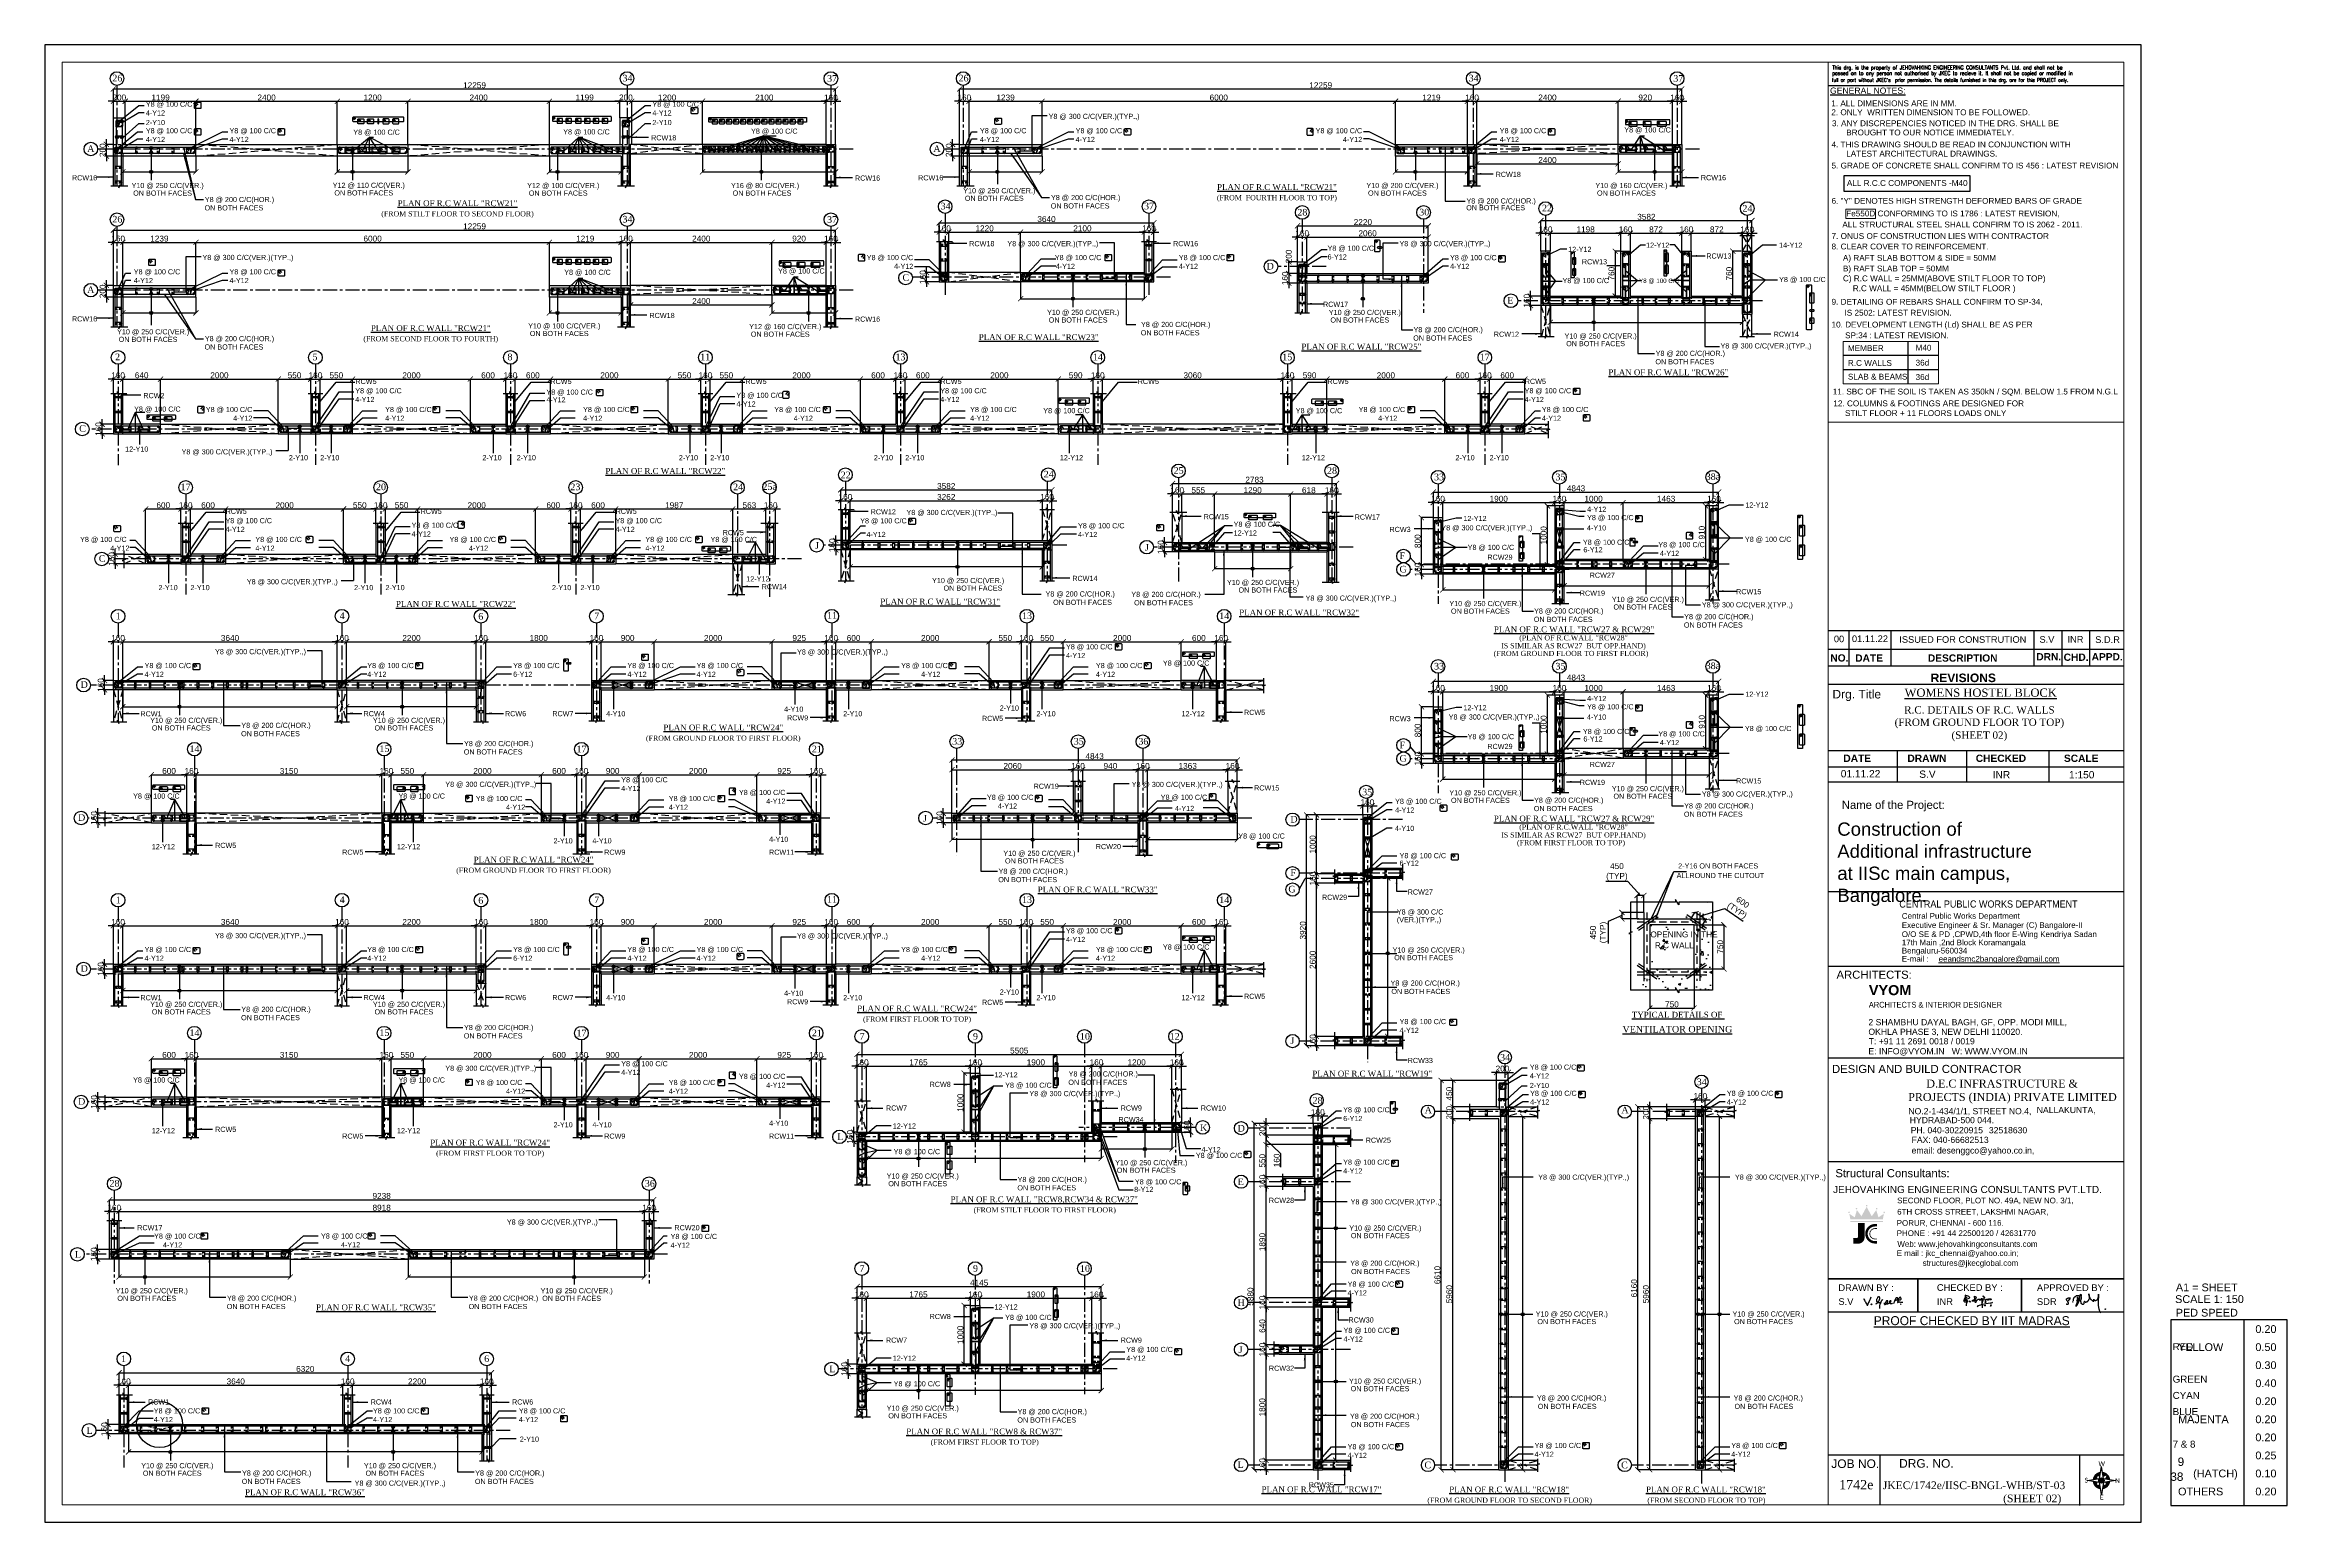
# Model space of a CAD drawing. Header units: inches. Extents: x 200139 to 352388, y -289304 to -188971.
import ezdxf
from ezdxf.enums import TextEntityAlignment as Align

# ---------------------------------------------------------------- set-up
doc = ezdxf.new("R2010")
doc.units = ezdxf.units.IN
doc.header["$MEASUREMENT"] = 0
doc.linetypes.add('CENTER', pattern=[50.8, 31.75, -6.35, 6.35, -6.35])
doc.linetypes.add('Hidden', pattern=[3, 2, -1])
for name, color, linetype in [('1', 8, 'Continuous'), ('160 WALL OPEING', 1, 'Continuous'), ('2', 1, 'Continuous'), ('4', 4, 'Continuous'), ('5', 2, 'Continuous'), ('ARROW', 5, 'Continuous'), ('BULDINGS', 5, 'Continuous'), ('CUTOUT', 2, 'Continuous'), ('CUTOUT LINE', 2, 'Continuous'), ('DIM', 251, 'Continuous'), ('DOP IN SHEAR WALL', 5, 'Continuous'), ('GIRD CIR', 1, 'Continuous'), ('GIRD TEXT', 4, 'Continuous'), ('GRID', 8, 'CENTER'), ('Layer1', 142, 'Continuous'), ('LINKS', 3, 'Continuous'), ('OPENING', 1, 'Continuous'), ('SHEAR WALL', 6, 'Continuous'), ('SHEAR WALL NAME', 3, 'Continuous'), ('STRRIUPS', 6, 'Continuous'), ('SW UPTO STILT', 4, 'Continuous'), ('T-TEXT', 3, 'Continuous'), ('TEXT-I', 4, 'Continuous'), ('TIT', 7, 'Continuous'), ('TITLE-2', 1, 'Continuous'), ('TITLE-3', 3, 'Continuous'), ('TITLE-4', 4, 'Continuous'), ('TITLE-5', 2, 'Continuous'), ('Ttxt', 3, 'Continuous')]:
    doc.layers.add(name, color=color, linetype=linetype)
for name, color, linetype, lineweight in [('DIM2', 8, 'Continuous', 5), ('format', 7, 'Continuous', 20), ('G-ANNO-TTLB', 7, 'Continuous', 9), ('JKEC COLHAT', 2, 'Continuous', 20), ('Tex', 3, 'Continuous', 13), ('text', 4, 'Continuous', 30), ('Textsmall', 130, 'Continuous', 30), ('WIN', 32, 'Continuous', 20)]:
    doc.layers.add(name, color=color, linetype=linetype, lineweight=lineweight)
doc.styles.add('AB', font='arialbd.ttf')
doc.styles.add('Arial', font='arial.ttf', dxfattribs={"height": 400})
doc.styles.add('BA', font='ANTQUAB.TTF')
doc.styles.add('Calibri_1', font='calibri.ttf', dxfattribs={"height": 2.1})
doc.styles.add('STYLET200', font='romans.shx', dxfattribs={"width": 0.85, "height": 200})
doc.styles.add('T200', font='sanss___.ttf', dxfattribs={"height": 250})
doc.styles.add('T300', font='sanss___.ttf', dxfattribs={"height": 350})
doc.styles.add('T400', font='romantic.ttf')
doc.styles.add('TITLE-T350', font='sanss___.ttf', dxfattribs={"width": 0.9, "height": 325})
doc.styles.add('X-TITLE BLOCK A1$0$X-TITLE BLOCK A1$0$X-TITLE BLOCK A1$0$ROMANTIC', font='romantic.ttf')
doc.dimstyles.new('SCALE-25', dxfattribs={"dimtxt": 400, "dimasz": 350, "dimexe": 0, "dimexo": 0, "dimgap": 50, "dimtad": 1, "dimdec": 0, "dimlfac": 0.25, "dimzin": 0, "dimdsep": 46, "dimtxsty": 'Arial', "dimblk": 'ARCHTICK', "dimcen": 0, "dimclrd": 5, "dimclre": 8, "dimclrt": 1, "dimadec": 0, "dimazin": 0, "dimtfac": 1, "dimtdec": 0, "dimtix": 1, "dimtmove": 2, "dimatfit": 3, "dimfxl": 0, "dimtolj": 1, "dimtzin": 0, "dimlwd": -1, "dimarcsym": 0})
doc.dimstyles.new('T200', dxfattribs={"dimtxt": 300, "dimasz": 150, "dimexe": 0, "dimexo": 0, "dimgap": 5, "dimtad": 1, "dimdec": 0, "dimrnd": 5, "dimzin": 0, "dimdsep": 46, "dimtxsty": 'T200', "dimblk": 'ARCHTICK', "dimcen": 300, "dimclrd": 5, "dimclre": 252, "dimclrt": 1, "dimadec": 0, "dimazin": 0, "dimtfac": 50, "dimtdec": 0, "dimtofl": 0, "dimtmove": 2, "dimatfit": 3, "dimfxl": 1, "dimtolj": 1, "dimtzin": 0, "dimarcsym": 2})

# ---------------------------------------------------------------- blocks, each defined once
blk = doc.blocks.new('R1')
at = {"layer": '5'}
h = blk.add_hatch(color=256, dxfattribs=at)
edge = h.paths.add_edge_path()
edge.add_arc((0, 0), 69.6, 0, 360)
at = {"layer": '5', "color": 6}
blk.add_circle((0, 0), 69.6, dxfattribs=at)
blk = doc.blocks.new('_ARCHTICK')
at = {"color": 0, "linetype": 'ByBlock', "const_width": 0.15}
blk.add_lwpolyline([(-0.5, -0.5), (0.5, 0.5)], dxfattribs=at)
blk = doc.blocks.new('A$C5C0C2414')
at = {"layer": 'STRRIUPS', "ltscale": 0.2}
for p, q in [((0, 0), (158, -194)), ((-81, -72), (61, -268))]:
    blk.add_line(p, q, dxfattribs=at)
blk.add_lwpolyline([(304, -440), (-26, -440, -0.4142136), (-81, -385), (-81, -55, -0.4142136), (-26, 0), (304, 0, -0.4142136), (359, -55), (359, -385, -0.4142136)], format="xyb", close=True, dxfattribs=at)
blk = doc.blocks.new('A$C04A07810')
at = {"layer": 'STRRIUPS', "ltscale": 0.2}
for p, q in [((0, 0), (158, -194)), ((-80, -72), (61, -268)), ((509, -237), (651, -433)), ((590, -165), (748, -358)), ((1689, -237), (1831, -433)), ((1770, -165), (1928, -358))]:
    blk.add_line(p, q, dxfattribs=at)
for points in [[(-25, -440), (2664, -440, 0.4142136), (2719, -385), (2719, -55, 0.4142136), (2664, 0), (-25, 0, 0.4142136), (-80, -55), (-80, -385, 0.4142136)], [(564, -604), (1156, -604, 0.4142136), (1211, -549), (1211, -220, 0.4142136), (1156, -165), (564, -165, 0.4142136), (509, -220), (509, -549, 0.4142136)], [(1744, -604), (2336, -604, 0.4142136), (2391, -549), (2391, -220, 0.4142136), (2336, -165), (1744, -165, 0.4142136), (1689, -220), (1689, -549, 0.4142136)]]:
    blk.add_lwpolyline(points, format="xyb", close=True, dxfattribs=at)
blk = doc.blocks.new('*D27')
at = {"layer": 'Defpoints', "color": 0}
for p in [(204792, -212643, 59), (205432, -211670), (205432, -212643, 59)]:
    blk.add_point(p, dxfattribs=at)
at = {"layer": 'DIM', "color": 5}
for p, q in [((204792, -211670), (204442, -211670)), ((204792, -211670), (205432, -211670)), ((205432, -211670), (205782, -211670))]:
    blk.add_line(p, q, dxfattribs=at)
at = {"layer": 'DIM', "color": 8, "lineweight": -2}
for p, q in [((204792, -212643), (204792, -211670)), ((205432, -212643), (205432, -211670))]:
    blk.add_line(p, q, dxfattribs=at)
at = {"layer": 'DIM', "color": 5, "xscale": 350, "yscale": 350, "zscale": 350}
blk.add_blockref('_ARCHTICK', (204792, -211670), dxfattribs=at)
at = {"layer": 'DIM', "color": 5, "xscale": 350, "yscale": 350, "zscale": 350, "rotation": 180}
blk.add_blockref('_ARCHTICK', (205432, -211670), dxfattribs=at)
at = {"layer": 'DIM', "color": 1, "insert": (205112, -211416), "char_height": 400, "attachment_point": 5, "style": 'Arial'}
blk.add_mtext('\\A1;160', dxfattribs=at)
blk = doc.blocks.new('ARCHTICK')
at = {"color": 0, "const_width": 0.15}
blk.add_lwpolyline([(-0.5, -0.5), (0.5, 0.5)], dxfattribs=at)
blk = doc.blocks.new('*D28')
at = {"layer": 'Defpoints', "color": 0}
for p in [(205432, -212643, 59), (207992, -211670), (207992, -214744, 118)]:
    blk.add_point(p, dxfattribs=at)
at = {"layer": 'DIM', "color": 8, "lineweight": -2}
for p, q in [((205432, -212643), (205432, -211670)), ((207992, -214744), (207992, -211670))]:
    blk.add_line(p, q, dxfattribs=at)
at = {"layer": 'DIM', "color": 5}
blk.add_line((205432, -211670), (207992, -211670), dxfattribs=at)
at = {"layer": 'DIM', "color": 5, "xscale": 350, "yscale": 350, "zscale": 350, "rotation": 180}
blk.add_blockref('_ARCHTICK', (205432, -211670), dxfattribs=at)
at = {"layer": 'DIM', "color": 5, "xscale": 350, "yscale": 350, "zscale": 350}
blk.add_blockref('_ARCHTICK', (207992, -211670), dxfattribs=at)
at = {"layer": 'DIM', "color": 1, "insert": (206712, -211416), "char_height": 400, "attachment_point": 5, "style": 'Arial'}
blk.add_mtext('\\A1;640', dxfattribs=at)
blk = doc.blocks.new('*D29')
at = {"layer": 'Defpoints', "color": 0}
for p in [(215992, -211670), (207992, -214744, 118), (215992, -214744, 59)]:
    blk.add_point(p, dxfattribs=at)
at = {"layer": 'DIM', "color": 8, "lineweight": -2}
for p, q in [((207992, -214744), (207992, -211670)), ((215992, -214744), (215992, -211670))]:
    blk.add_line(p, q, dxfattribs=at)
at = {"layer": 'DIM', "color": 5}
blk.add_line((207992, -211670), (215992, -211670), dxfattribs=at)
at = {"layer": 'DIM', "color": 5, "xscale": 350, "yscale": 350, "zscale": 350, "rotation": 180}
blk.add_blockref('_ARCHTICK', (207992, -211670), dxfattribs=at)
at = {"layer": 'DIM', "color": 5, "xscale": 350, "yscale": 350, "zscale": 350}
blk.add_blockref('_ARCHTICK', (215992, -211670), dxfattribs=at)
at = {"layer": 'DIM', "color": 1, "insert": (211992, -211416), "char_height": 400, "attachment_point": 5, "style": 'Arial'}
blk.add_mtext('\\A1;2000', dxfattribs=at)
blk = doc.blocks.new('*D30')
at = {"layer": 'Defpoints', "color": 0}
for p in [(218192, -211670), (218192, -212643, 59), (215992, -214744, 59)]:
    blk.add_point(p, dxfattribs=at)
at = {"layer": 'DIM', "color": 8, "lineweight": -2}
for p, q in [((215992, -214744), (215992, -211670)), ((218192, -212643), (218192, -211670))]:
    blk.add_line(p, q, dxfattribs=at)
at = {"layer": 'DIM', "color": 5}
blk.add_line((215992, -211670), (218192, -211670), dxfattribs=at)
at = {"layer": 'DIM', "color": 5, "xscale": 350, "yscale": 350, "zscale": 350, "rotation": 180}
blk.add_blockref('_ARCHTICK', (215992, -211670), dxfattribs=at)
at = {"layer": 'DIM', "color": 5, "xscale": 350, "yscale": 350, "zscale": 350}
blk.add_blockref('_ARCHTICK', (218192, -211670), dxfattribs=at)
at = {"layer": 'DIM', "color": 1, "insert": (217092, -211416), "char_height": 400, "attachment_point": 5, "style": 'Arial'}
blk.add_mtext('\\A1;550', dxfattribs=at)
blk = doc.blocks.new('*D31')
at = {"layer": 'Defpoints', "color": 0}
for p in [(218192, -212643, 59), (218832, -211670), (218832, -212643, 177)]:
    blk.add_point(p, dxfattribs=at)
at = {"layer": 'DIM', "color": 5}
for p, q in [((218192, -211670), (217842, -211670)), ((218192, -211670), (218832, -211670)), ((218832, -211670), (219182, -211670))]:
    blk.add_line(p, q, dxfattribs=at)
at = {"layer": 'DIM', "color": 8, "lineweight": -2}
for p, q in [((218192, -212643), (218192, -211670)), ((218832, -212643), (218832, -211670))]:
    blk.add_line(p, q, dxfattribs=at)
at = {"layer": 'DIM', "color": 5, "xscale": 350, "yscale": 350, "zscale": 350}
blk.add_blockref('_ARCHTICK', (218192, -211670), dxfattribs=at)
at = {"layer": 'DIM', "color": 5, "xscale": 350, "yscale": 350, "zscale": 350, "rotation": 180}
blk.add_blockref('_ARCHTICK', (218832, -211670), dxfattribs=at)
at = {"layer": 'DIM', "color": 1, "insert": (218512, -211416), "char_height": 400, "attachment_point": 5, "style": 'Arial'}
blk.add_mtext('\\A1;160', dxfattribs=at)
blk = doc.blocks.new('*D32')
at = {"layer": 'Defpoints', "color": 0}
for p in [(218832, -212643, 177), (221032, -211670), (221032, -214744, 59)]:
    blk.add_point(p, dxfattribs=at)
at = {"layer": 'DIM', "color": 8, "lineweight": -2}
for p, q in [((218832, -212643), (218832, -211670)), ((221032, -214744), (221032, -211670))]:
    blk.add_line(p, q, dxfattribs=at)
at = {"layer": 'DIM', "color": 5}
blk.add_line((218832, -211670), (221032, -211670), dxfattribs=at)
at = {"layer": 'DIM', "color": 5, "xscale": 350, "yscale": 350, "zscale": 350, "rotation": 180}
blk.add_blockref('_ARCHTICK', (218832, -211670), dxfattribs=at)
at = {"layer": 'DIM', "color": 5, "xscale": 350, "yscale": 350, "zscale": 350}
blk.add_blockref('_ARCHTICK', (221032, -211670), dxfattribs=at)
at = {"layer": 'DIM', "color": 1, "insert": (219932, -211416), "char_height": 400, "attachment_point": 5, "style": 'Arial'}
blk.add_mtext('\\A1;550', dxfattribs=at)
blk = doc.blocks.new('*D33')
at = {"layer": 'Defpoints', "color": 0}
for p in [(229032, -211670), (221032, -214744, 59), (229032, -214744, 59)]:
    blk.add_point(p, dxfattribs=at)
at = {"layer": 'DIM', "color": 8, "lineweight": -2}
for p, q in [((221032, -214744), (221032, -211670)), ((229032, -214744), (229032, -211670))]:
    blk.add_line(p, q, dxfattribs=at)
at = {"layer": 'DIM', "color": 5}
blk.add_line((221032, -211670), (229032, -211670), dxfattribs=at)
at = {"layer": 'DIM', "color": 5, "xscale": 350, "yscale": 350, "zscale": 350, "rotation": 180}
blk.add_blockref('_ARCHTICK', (221032, -211670), dxfattribs=at)
at = {"layer": 'DIM', "color": 5, "xscale": 350, "yscale": 350, "zscale": 350}
blk.add_blockref('_ARCHTICK', (229032, -211670), dxfattribs=at)
at = {"layer": 'DIM', "color": 1, "insert": (225032, -211416), "char_height": 400, "attachment_point": 5, "style": 'Arial'}
blk.add_mtext('\\A1;2000', dxfattribs=at)
blk = doc.blocks.new('*D34')
at = {"layer": 'Defpoints', "color": 0}
for p in [(231432, -211670), (231432, -212643, 177), (229032, -214744, 59)]:
    blk.add_point(p, dxfattribs=at)
at = {"layer": 'DIM', "color": 8, "lineweight": -2}
for p, q in [((229032, -214744), (229032, -211670)), ((231432, -212643), (231432, -211670))]:
    blk.add_line(p, q, dxfattribs=at)
at = {"layer": 'DIM', "color": 5}
blk.add_line((229032, -211670), (231432, -211670), dxfattribs=at)
at = {"layer": 'DIM', "color": 5, "xscale": 350, "yscale": 350, "zscale": 350, "rotation": 180}
blk.add_blockref('_ARCHTICK', (229032, -211670), dxfattribs=at)
at = {"layer": 'DIM', "color": 5, "xscale": 350, "yscale": 350, "zscale": 350}
blk.add_blockref('_ARCHTICK', (231432, -211670), dxfattribs=at)
at = {"layer": 'DIM', "color": 1, "insert": (230232, -211416), "char_height": 400, "attachment_point": 5, "style": 'Arial'}
blk.add_mtext('\\A1;600', dxfattribs=at)
blk = doc.blocks.new('*D35')
at = {"layer": 'Defpoints', "color": 0}
for p in [(231432, -212643, 177), (232072, -211670), (232072, -212643, 59)]:
    blk.add_point(p, dxfattribs=at)
at = {"layer": 'DIM', "color": 5}
for p, q in [((231432, -211670), (231082, -211670)), ((231432, -211670), (232072, -211670)), ((232072, -211670), (232422, -211670))]:
    blk.add_line(p, q, dxfattribs=at)
at = {"layer": 'DIM', "color": 8, "lineweight": -2}
for p, q in [((231432, -212643), (231432, -211670)), ((232072, -212643), (232072, -211670))]:
    blk.add_line(p, q, dxfattribs=at)
at = {"layer": 'DIM', "color": 5, "xscale": 350, "yscale": 350, "zscale": 350}
blk.add_blockref('_ARCHTICK', (231432, -211670), dxfattribs=at)
at = {"layer": 'DIM', "color": 5, "xscale": 350, "yscale": 350, "zscale": 350, "rotation": 180}
blk.add_blockref('_ARCHTICK', (232072, -211670), dxfattribs=at)
at = {"layer": 'DIM', "color": 1, "insert": (231752, -211416), "char_height": 400, "attachment_point": 5, "style": 'Arial'}
blk.add_mtext('\\A1;160', dxfattribs=at)
blk = doc.blocks.new('*D36')
at = {"layer": 'Defpoints', "color": 0}
for p in [(232072, -212643, 59), (234472, -211670), (234472, -214744, 59)]:
    blk.add_point(p, dxfattribs=at)
at = {"layer": 'DIM', "color": 8, "lineweight": -2}
for p, q in [((232072, -212643), (232072, -211670)), ((234472, -214744), (234472, -211670))]:
    blk.add_line(p, q, dxfattribs=at)
at = {"layer": 'DIM', "color": 5}
blk.add_line((232072, -211670), (234472, -211670), dxfattribs=at)
at = {"layer": 'DIM', "color": 5, "xscale": 350, "yscale": 350, "zscale": 350, "rotation": 180}
blk.add_blockref('_ARCHTICK', (232072, -211670), dxfattribs=at)
at = {"layer": 'DIM', "color": 5, "xscale": 350, "yscale": 350, "zscale": 350}
blk.add_blockref('_ARCHTICK', (234472, -211670), dxfattribs=at)
at = {"layer": 'DIM', "color": 1, "insert": (233272, -211416), "char_height": 400, "attachment_point": 5, "style": 'Arial'}
blk.add_mtext('\\A1;600', dxfattribs=at)
blk = doc.blocks.new('*D37')
at = {"layer": 'Defpoints', "color": 0}
for p in [(242472, -211670), (234472, -214744, 59), (242472, -214744, 59)]:
    blk.add_point(p, dxfattribs=at)
at = {"layer": 'DIM', "color": 8, "lineweight": -2}
for p, q in [((234472, -214744), (234472, -211670)), ((242472, -214744), (242472, -211670))]:
    blk.add_line(p, q, dxfattribs=at)
at = {"layer": 'DIM', "color": 5}
blk.add_line((234472, -211670), (242472, -211670), dxfattribs=at)
at = {"layer": 'DIM', "color": 5, "xscale": 350, "yscale": 350, "zscale": 350, "rotation": 180}
blk.add_blockref('_ARCHTICK', (234472, -211670), dxfattribs=at)
at = {"layer": 'DIM', "color": 5, "xscale": 350, "yscale": 350, "zscale": 350}
blk.add_blockref('_ARCHTICK', (242472, -211670), dxfattribs=at)
at = {"layer": 'DIM', "color": 1, "insert": (238472, -211416), "char_height": 400, "attachment_point": 5, "style": 'Arial'}
blk.add_mtext('\\A1;2000', dxfattribs=at)
blk = doc.blocks.new('*D38')
at = {"layer": 'Defpoints', "color": 0}
for p in [(244672, -211670), (244672, -212643, 59), (242472, -214744, 59)]:
    blk.add_point(p, dxfattribs=at)
at = {"layer": 'DIM', "color": 8, "lineweight": -2}
for p, q in [((242472, -214744), (242472, -211670)), ((244672, -212643), (244672, -211670))]:
    blk.add_line(p, q, dxfattribs=at)
at = {"layer": 'DIM', "color": 5}
blk.add_line((242472, -211670), (244672, -211670), dxfattribs=at)
at = {"layer": 'DIM', "color": 5, "xscale": 350, "yscale": 350, "zscale": 350, "rotation": 180}
blk.add_blockref('_ARCHTICK', (242472, -211670), dxfattribs=at)
at = {"layer": 'DIM', "color": 5, "xscale": 350, "yscale": 350, "zscale": 350}
blk.add_blockref('_ARCHTICK', (244672, -211670), dxfattribs=at)
at = {"layer": 'DIM', "color": 1, "insert": (243572, -211416), "char_height": 400, "attachment_point": 5, "style": 'Arial'}
blk.add_mtext('\\A1;550', dxfattribs=at)
blk = doc.blocks.new('*D39')
at = {"layer": 'Defpoints', "color": 0}
for p in [(244672, -212643, 59), (245312, -211670), (245312, -212643, 59)]:
    blk.add_point(p, dxfattribs=at)
at = {"layer": 'DIM', "color": 5}
for p, q in [((244672, -211670), (244322, -211670)), ((244672, -211670), (245312, -211670)), ((245312, -211670), (245662, -211670))]:
    blk.add_line(p, q, dxfattribs=at)
at = {"layer": 'DIM', "color": 8, "lineweight": -2}
for p, q in [((244672, -212643), (244672, -211670)), ((245312, -212643), (245312, -211670))]:
    blk.add_line(p, q, dxfattribs=at)
at = {"layer": 'DIM', "color": 5, "xscale": 350, "yscale": 350, "zscale": 350}
blk.add_blockref('_ARCHTICK', (244672, -211670), dxfattribs=at)
at = {"layer": 'DIM', "color": 5, "xscale": 350, "yscale": 350, "zscale": 350, "rotation": 180}
blk.add_blockref('_ARCHTICK', (245312, -211670), dxfattribs=at)
at = {"layer": 'DIM', "color": 1, "insert": (244992, -211416), "char_height": 400, "attachment_point": 5, "style": 'Arial'}
blk.add_mtext('\\A1;160', dxfattribs=at)
blk = doc.blocks.new('*D40')
at = {"layer": 'Defpoints', "color": 0}
for p in [(245312, -212643, 59), (247512, -211670), (247512, -214744, 59)]:
    blk.add_point(p, dxfattribs=at)
at = {"layer": 'DIM', "color": 8, "lineweight": -2}
for p, q in [((245312, -212643), (245312, -211670)), ((247512, -214744), (247512, -211670))]:
    blk.add_line(p, q, dxfattribs=at)
at = {"layer": 'DIM', "color": 5}
blk.add_line((245312, -211670), (247512, -211670), dxfattribs=at)
at = {"layer": 'DIM', "color": 5, "xscale": 350, "yscale": 350, "zscale": 350, "rotation": 180}
blk.add_blockref('_ARCHTICK', (245312, -211670), dxfattribs=at)
at = {"layer": 'DIM', "color": 5, "xscale": 350, "yscale": 350, "zscale": 350}
blk.add_blockref('_ARCHTICK', (247512, -211670), dxfattribs=at)
at = {"layer": 'DIM', "color": 1, "insert": (246412, -211416), "char_height": 400, "attachment_point": 5, "style": 'Arial'}
blk.add_mtext('\\A1;550', dxfattribs=at)
blk = doc.blocks.new('*D41')
at = {"layer": 'Defpoints', "color": 0}
for p in [(255512, -211670), (247512, -214744, 59), (255512, -214730, 59)]:
    blk.add_point(p, dxfattribs=at)
at = {"layer": 'DIM', "color": 8, "lineweight": -2}
for p, q in [((247512, -214744), (247512, -211670)), ((255512, -214730), (255512, -211670))]:
    blk.add_line(p, q, dxfattribs=at)
at = {"layer": 'DIM', "color": 5}
blk.add_line((247512, -211670), (255512, -211670), dxfattribs=at)
at = {"layer": 'DIM', "color": 5, "xscale": 350, "yscale": 350, "zscale": 350, "rotation": 180}
blk.add_blockref('_ARCHTICK', (247512, -211670), dxfattribs=at)
at = {"layer": 'DIM', "color": 5, "xscale": 350, "yscale": 350, "zscale": 350}
blk.add_blockref('_ARCHTICK', (255512, -211670), dxfattribs=at)
at = {"layer": 'DIM', "color": 1, "insert": (251512, -211416), "char_height": 400, "attachment_point": 5, "style": 'Arial'}
blk.add_mtext('\\A1;2000', dxfattribs=at)
blk = doc.blocks.new('*D42')
at = {"layer": 'Defpoints', "color": 0}
for p in [(257912, -211670), (257912, -212643, 59), (255512, -214730, 59)]:
    blk.add_point(p, dxfattribs=at)
at = {"layer": 'DIM', "color": 8, "lineweight": -2}
for p, q in [((255512, -214730), (255512, -211670)), ((257912, -212643), (257912, -211670))]:
    blk.add_line(p, q, dxfattribs=at)
at = {"layer": 'DIM', "color": 5}
blk.add_line((255512, -211670), (257912, -211670), dxfattribs=at)
at = {"layer": 'DIM', "color": 5, "xscale": 350, "yscale": 350, "zscale": 350, "rotation": 180}
blk.add_blockref('_ARCHTICK', (255512, -211670), dxfattribs=at)
at = {"layer": 'DIM', "color": 5, "xscale": 350, "yscale": 350, "zscale": 350}
blk.add_blockref('_ARCHTICK', (257912, -211670), dxfattribs=at)
at = {"layer": 'DIM', "color": 1, "insert": (256712, -211416), "char_height": 400, "attachment_point": 5, "style": 'Arial'}
blk.add_mtext('\\A1;600', dxfattribs=at)
blk = doc.blocks.new('*D43')
at = {"layer": 'Defpoints', "color": 0}
for p in [(257912, -212643, 59), (258552, -211670), (258552, -212643, 59)]:
    blk.add_point(p, dxfattribs=at)
at = {"layer": 'DIM', "color": 5}
for p, q in [((257912, -211670), (257562, -211670)), ((257912, -211670), (258552, -211670)), ((258552, -211670), (258902, -211670))]:
    blk.add_line(p, q, dxfattribs=at)
at = {"layer": 'DIM', "color": 8, "lineweight": -2}
for p, q in [((257912, -212643), (257912, -211670)), ((258552, -212643), (258552, -211670))]:
    blk.add_line(p, q, dxfattribs=at)
at = {"layer": 'DIM', "color": 5, "xscale": 350, "yscale": 350, "zscale": 350}
blk.add_blockref('_ARCHTICK', (257912, -211670), dxfattribs=at)
at = {"layer": 'DIM', "color": 5, "xscale": 350, "yscale": 350, "zscale": 350, "rotation": 180}
blk.add_blockref('_ARCHTICK', (258552, -211670), dxfattribs=at)
at = {"layer": 'DIM', "color": 1, "insert": (258232, -211416), "char_height": 400, "attachment_point": 5, "style": 'Arial'}
blk.add_mtext('\\A1;160', dxfattribs=at)
blk = doc.blocks.new('*D44')
at = {"layer": 'Defpoints', "color": 0}
for p in [(258552, -212643, 59), (260952, -211670), (260952, -214744, 59)]:
    blk.add_point(p, dxfattribs=at)
at = {"layer": 'DIM', "color": 8, "lineweight": -2}
for p, q in [((258552, -212643), (258552, -211670)), ((260952, -214744), (260952, -211670))]:
    blk.add_line(p, q, dxfattribs=at)
at = {"layer": 'DIM', "color": 5}
blk.add_line((258552, -211670), (260952, -211670), dxfattribs=at)
at = {"layer": 'DIM', "color": 5, "xscale": 350, "yscale": 350, "zscale": 350, "rotation": 180}
blk.add_blockref('_ARCHTICK', (258552, -211670), dxfattribs=at)
at = {"layer": 'DIM', "color": 5, "xscale": 350, "yscale": 350, "zscale": 350}
blk.add_blockref('_ARCHTICK', (260952, -211670), dxfattribs=at)
at = {"layer": 'DIM', "color": 1, "insert": (259752, -211416), "char_height": 400, "attachment_point": 5, "style": 'Arial'}
blk.add_mtext('\\A1;600', dxfattribs=at)
blk = doc.blocks.new('*D45')
at = {"layer": 'Defpoints', "color": 0}
for p in [(268952, -211670), (260952, -214744, 59), (268952, -214744, 59)]:
    blk.add_point(p, dxfattribs=at)
at = {"layer": 'DIM', "color": 8, "lineweight": -2}
for p, q in [((260952, -214744), (260952, -211670)), ((268952, -214744), (268952, -211670))]:
    blk.add_line(p, q, dxfattribs=at)
at = {"layer": 'DIM', "color": 5}
blk.add_line((260952, -211670), (268952, -211670), dxfattribs=at)
at = {"layer": 'DIM', "color": 5, "xscale": 350, "yscale": 350, "zscale": 350, "rotation": 180}
blk.add_blockref('_ARCHTICK', (260952, -211670), dxfattribs=at)
at = {"layer": 'DIM', "color": 5, "xscale": 350, "yscale": 350, "zscale": 350}
blk.add_blockref('_ARCHTICK', (268952, -211670), dxfattribs=at)
at = {"layer": 'DIM', "color": 1, "insert": (264952, -211416), "char_height": 400, "attachment_point": 5, "style": 'Arial'}
blk.add_mtext('\\A1;2000', dxfattribs=at)
blk = doc.blocks.new('*D46')
at = {"layer": 'Defpoints', "color": 0}
for p in [(271312, -211670), (271312, -212643, 59), (268952, -214744, 59)]:
    blk.add_point(p, dxfattribs=at)
at = {"layer": 'DIM', "color": 8, "lineweight": -2}
for p, q in [((268952, -214744), (268952, -211670)), ((271312, -212643), (271312, -211670))]:
    blk.add_line(p, q, dxfattribs=at)
at = {"layer": 'DIM', "color": 5}
blk.add_line((268952, -211670), (271312, -211670), dxfattribs=at)
at = {"layer": 'DIM', "color": 5, "xscale": 350, "yscale": 350, "zscale": 350, "rotation": 180}
blk.add_blockref('_ARCHTICK', (268952, -211670), dxfattribs=at)
at = {"layer": 'DIM', "color": 5, "xscale": 350, "yscale": 350, "zscale": 350}
blk.add_blockref('_ARCHTICK', (271312, -211670), dxfattribs=at)
at = {"layer": 'DIM', "color": 1, "insert": (270132, -211416), "char_height": 400, "attachment_point": 5, "style": 'Arial'}
blk.add_mtext('\\A1;590', dxfattribs=at)
blk = doc.blocks.new('*D47')
at = {"layer": 'Defpoints', "color": 0}
for p in [(271312, -212643, 59), (271952, -211670), (271952, -212643, 177)]:
    blk.add_point(p, dxfattribs=at)
at = {"layer": 'DIM', "color": 5}
for p, q in [((271312, -211670), (270962, -211670)), ((271312, -211670), (271952, -211670)), ((271952, -211670), (272302, -211670))]:
    blk.add_line(p, q, dxfattribs=at)
at = {"layer": 'DIM', "color": 8, "lineweight": -2}
for p, q in [((271312, -212643), (271312, -211670)), ((271952, -212643), (271952, -211670))]:
    blk.add_line(p, q, dxfattribs=at)
at = {"layer": 'DIM', "color": 5, "xscale": 350, "yscale": 350, "zscale": 350}
blk.add_blockref('_ARCHTICK', (271312, -211670), dxfattribs=at)
at = {"layer": 'DIM', "color": 5, "xscale": 350, "yscale": 350, "zscale": 350, "rotation": 180}
blk.add_blockref('_ARCHTICK', (271952, -211670), dxfattribs=at)
at = {"layer": 'DIM', "color": 1, "insert": (271632, -211416), "char_height": 400, "attachment_point": 5, "style": 'Arial'}
blk.add_mtext('\\A1;160', dxfattribs=at)
blk = doc.blocks.new('*D48')
at = {"layer": 'Defpoints', "color": 0}
for p in [(271952, -212643, 177), (284192, -211670), (284192, -212643, 59)]:
    blk.add_point(p, dxfattribs=at)
at = {"layer": 'DIM', "color": 8, "lineweight": -2}
for p, q in [((271952, -212643), (271952, -211670)), ((284192, -212643), (284192, -211670))]:
    blk.add_line(p, q, dxfattribs=at)
at = {"layer": 'DIM', "color": 5}
blk.add_line((271952, -211670), (284192, -211670), dxfattribs=at)
at = {"layer": 'DIM', "color": 5, "xscale": 350, "yscale": 350, "zscale": 350, "rotation": 180}
blk.add_blockref('_ARCHTICK', (271952, -211670), dxfattribs=at)
at = {"layer": 'DIM', "color": 5, "xscale": 350, "yscale": 350, "zscale": 350}
blk.add_blockref('_ARCHTICK', (284192, -211670), dxfattribs=at)
at = {"layer": 'DIM', "color": 1, "insert": (278072, -211415), "char_height": 400, "attachment_point": 5, "style": 'Arial'}
blk.add_mtext('\\A1;3060', dxfattribs=at)
blk = doc.blocks.new('*D49')
at = {"layer": 'Defpoints', "color": 0}
for p in [(284192, -212643, 59), (284832, -211670), (284832, -212643, 59)]:
    blk.add_point(p, dxfattribs=at)
at = {"layer": 'DIM', "color": 5}
for p, q in [((284192, -211670), (283842, -211670)), ((284192, -211670), (284832, -211670)), ((284832, -211670), (285182, -211670))]:
    blk.add_line(p, q, dxfattribs=at)
at = {"layer": 'DIM', "color": 8, "lineweight": -2}
for p, q in [((284192, -212643), (284192, -211670)), ((284832, -212643), (284832, -211670))]:
    blk.add_line(p, q, dxfattribs=at)
at = {"layer": 'DIM', "color": 5, "xscale": 350, "yscale": 350, "zscale": 350}
blk.add_blockref('_ARCHTICK', (284192, -211670), dxfattribs=at)
at = {"layer": 'DIM', "color": 5, "xscale": 350, "yscale": 350, "zscale": 350, "rotation": 180}
blk.add_blockref('_ARCHTICK', (284832, -211670), dxfattribs=at)
at = {"layer": 'DIM', "color": 1, "insert": (284512, -211416), "char_height": 400, "attachment_point": 5, "style": 'Arial'}
blk.add_mtext('\\A1;160', dxfattribs=at)
blk = doc.blocks.new('*D50')
at = {"layer": 'Defpoints', "color": 0}
for p in [(284832, -212643, 59), (287192, -211670), (287192, -214744, 59)]:
    blk.add_point(p, dxfattribs=at)
at = {"layer": 'DIM', "color": 8, "lineweight": -2}
for p, q in [((284832, -212643), (284832, -211670)), ((287192, -214744), (287192, -211670))]:
    blk.add_line(p, q, dxfattribs=at)
at = {"layer": 'DIM', "color": 5}
blk.add_line((284832, -211670), (287192, -211670), dxfattribs=at)
at = {"layer": 'DIM', "color": 5, "xscale": 350, "yscale": 350, "zscale": 350, "rotation": 180}
blk.add_blockref('_ARCHTICK', (284832, -211670), dxfattribs=at)
at = {"layer": 'DIM', "color": 5, "xscale": 350, "yscale": 350, "zscale": 350}
blk.add_blockref('_ARCHTICK', (287192, -211670), dxfattribs=at)
at = {"layer": 'DIM', "color": 1, "insert": (286012, -211416), "char_height": 400, "attachment_point": 5, "style": 'Arial'}
blk.add_mtext('\\A1;590', dxfattribs=at)
blk = doc.blocks.new('*D51')
at = {"layer": 'Defpoints', "color": 0}
for p in [(295192, -211670), (287192, -214744, 59), (295192, -214744, 59)]:
    blk.add_point(p, dxfattribs=at)
at = {"layer": 'DIM', "color": 8, "lineweight": -2}
for p, q in [((287192, -214744), (287192, -211670)), ((295192, -214744), (295192, -211670))]:
    blk.add_line(p, q, dxfattribs=at)
at = {"layer": 'DIM', "color": 5}
blk.add_line((287192, -211670), (295192, -211670), dxfattribs=at)
at = {"layer": 'DIM', "color": 5, "xscale": 350, "yscale": 350, "zscale": 350, "rotation": 180}
blk.add_blockref('_ARCHTICK', (287192, -211670), dxfattribs=at)
at = {"layer": 'DIM', "color": 5, "xscale": 350, "yscale": 350, "zscale": 350}
blk.add_blockref('_ARCHTICK', (295192, -211670), dxfattribs=at)
at = {"layer": 'DIM', "color": 1, "insert": (291192, -211416), "char_height": 400, "attachment_point": 5, "style": 'Arial'}
blk.add_mtext('\\A1;2000', dxfattribs=at)
blk = doc.blocks.new('*D52')
at = {"layer": 'Defpoints', "color": 0}
for p in [(297592, -211670), (297592, -212643, 177), (295192, -214744, 59)]:
    blk.add_point(p, dxfattribs=at)
at = {"layer": 'DIM', "color": 8, "lineweight": -2}
for p, q in [((295192, -214744), (295192, -211670)), ((297592, -212643), (297592, -211670))]:
    blk.add_line(p, q, dxfattribs=at)
at = {"layer": 'DIM', "color": 5}
blk.add_line((295192, -211670), (297592, -211670), dxfattribs=at)
at = {"layer": 'DIM', "color": 5, "xscale": 350, "yscale": 350, "zscale": 350, "rotation": 180}
blk.add_blockref('_ARCHTICK', (295192, -211670), dxfattribs=at)
at = {"layer": 'DIM', "color": 5, "xscale": 350, "yscale": 350, "zscale": 350}
blk.add_blockref('_ARCHTICK', (297592, -211670), dxfattribs=at)
at = {"layer": 'DIM', "color": 1, "insert": (296392, -211416), "char_height": 400, "attachment_point": 5, "style": 'Arial'}
blk.add_mtext('\\A1;600', dxfattribs=at)
blk = doc.blocks.new('*D53')
at = {"layer": 'Defpoints', "color": 0}
for p in [(297592, -212643, 177), (298232, -211670), (298232, -212643, 59)]:
    blk.add_point(p, dxfattribs=at)
at = {"layer": 'DIM', "color": 5}
for p, q in [((297592, -211670), (297242, -211670)), ((297592, -211670), (298232, -211670)), ((298232, -211670), (298582, -211670))]:
    blk.add_line(p, q, dxfattribs=at)
at = {"layer": 'DIM', "color": 8, "lineweight": -2}
for p, q in [((297592, -212643), (297592, -211670)), ((298232, -212643), (298232, -211670))]:
    blk.add_line(p, q, dxfattribs=at)
at = {"layer": 'DIM', "color": 5, "xscale": 350, "yscale": 350, "zscale": 350}
blk.add_blockref('_ARCHTICK', (297592, -211670), dxfattribs=at)
at = {"layer": 'DIM', "color": 5, "xscale": 350, "yscale": 350, "zscale": 350, "rotation": 180}
blk.add_blockref('_ARCHTICK', (298232, -211670), dxfattribs=at)
at = {"layer": 'DIM', "color": 1, "insert": (297912, -211416), "char_height": 400, "attachment_point": 5, "style": 'Arial'}
blk.add_mtext('\\A1;160', dxfattribs=at)
blk = doc.blocks.new('*D54')
at = {"layer": 'Defpoints', "color": 0}
for p in [(298232, -212643, 59), (300632, -211670), (300632, -214744, 59)]:
    blk.add_point(p, dxfattribs=at)
at = {"layer": 'DIM', "color": 8, "lineweight": -2}
for p, q in [((298232, -212643), (298232, -211670)), ((300632, -214744), (300632, -211670))]:
    blk.add_line(p, q, dxfattribs=at)
at = {"layer": 'DIM', "color": 5}
blk.add_line((298232, -211670), (300632, -211670), dxfattribs=at)
at = {"layer": 'DIM', "color": 5, "xscale": 350, "yscale": 350, "zscale": 350, "rotation": 180}
blk.add_blockref('_ARCHTICK', (298232, -211670), dxfattribs=at)
at = {"layer": 'DIM', "color": 5, "xscale": 350, "yscale": 350, "zscale": 350}
blk.add_blockref('_ARCHTICK', (300632, -211670), dxfattribs=at)
at = {"layer": 'DIM', "color": 1, "insert": (299432, -211416), "char_height": 400, "attachment_point": 5, "style": 'Arial'}
blk.add_mtext('\\A1;600', dxfattribs=at)
blk = doc.blocks.new('*D55')
at = {"layer": 'Defpoints', "color": 0}
for p in [(204030, -214744), (204792, -215384, 59), (205432, -214744, 59)]:
    blk.add_point(p, dxfattribs=at)
at = {"layer": 'DIM', "color": 5}
for p, q in [((204030, -214744), (204030, -214394)), ((204030, -215384), (204030, -214744)), ((204030, -215384), (204030, -215734))]:
    blk.add_line(p, q, dxfattribs=at)
at = {"layer": 'DIM', "color": 8, "lineweight": -2}
for p, q in [((205432, -214744), (204030, -214744)), ((204792, -215384), (204030, -215384))]:
    blk.add_line(p, q, dxfattribs=at)
at = {"layer": 'DIM', "color": 5, "xscale": 350, "yscale": 350, "zscale": 350}
for p, rotation in [((204030, -214744), 270), ((204030, -215384), 90)]:
    blk.add_blockref('_ARCHTICK', p, dxfattribs=dict(at, rotation=rotation))
at = {"layer": 'DIM', "color": 1, "insert": (203776, -215064), "char_height": 400, "attachment_point": 5, "rotation": 90, "style": 'Arial'}
blk.add_mtext('\\A1;160', dxfattribs=at)
blk = doc.blocks.new('A$C40502E22')
at = {"layer": 'STRRIUPS', "ltscale": 0.2}
for p, q in [((-32, 0, 0), (126, -194, 0)), ((-113, -72, 0), (29, -268, 0)), ((417, -220, 0), (559, -417, 0)), ((498, -148, 0), (656, -342, 0)), ((1477, -220, 0), (1619, -417, 0)), ((1558, -148, 0), (1716, -342, 0))]:
    blk.add_line(p, q, dxfattribs=at)
for points in [[(2392, -440), (-58, -440, -0.4142136), (-113, -385), (-113, -55, -0.4142136), (-58, 0), (2392, 0, -0.4142136), (2447, -55), (2447, -385, -0.4142136)], [(2063, -588), (1532, -588, -0.4142136), (1477, -533), (1477, -203, -0.4142136), (1532, -148), (2063, -148, -0.4142136), (2118, -203), (2118, -533, -0.4142136)]]:
    blk.add_lwpolyline(points, format="xyb", close=True, dxfattribs=at)
at = {"layer": 'STRRIUPS', "ltscale": 0.2, "elevation": 0}
blk.add_lwpolyline([(1003, -588), (472, -588, -0.4142136), (417, -533), (417, -203, -0.4142136), (472, -148), (1003, -148, -0.4142136), (1058, -203), (1058, -533, -0.4142136)], format="xyb", close=True, dxfattribs=at)
blk = doc.blocks.new('*D56')
at = {"layer": 'Defpoints', "color": 0}
for p in [(209381, -220493), (209381, -221547, 177), (206981, -223568, 59)]:
    blk.add_point(p, dxfattribs=at)
at = {"layer": 'DIM', "color": 8, "lineweight": -2}
for p, q in [((206981, -223568), (206981, -220493)), ((209381, -221547), (209381, -220493))]:
    blk.add_line(p, q, dxfattribs=at)
at = {"layer": 'DIM', "color": 5}
blk.add_line((206981, -220493), (209381, -220493), dxfattribs=at)
at = {"layer": 'DIM', "color": 5, "xscale": 350, "yscale": 350, "zscale": 350, "rotation": 180}
blk.add_blockref('_ARCHTICK', (206981, -220493), dxfattribs=at)
at = {"layer": 'DIM', "color": 5, "xscale": 350, "yscale": 350, "zscale": 350}
blk.add_blockref('_ARCHTICK', (209381, -220493), dxfattribs=at)
at = {"layer": 'DIM', "color": 1, "insert": (208181, -220239), "char_height": 400, "attachment_point": 5, "style": 'Arial'}
blk.add_mtext('\\A1;600', dxfattribs=at)
blk = doc.blocks.new('*D57')
at = {"layer": 'Defpoints', "color": 0}
for p in [(210021, -220493), (209381, -221547, 177), (210021, -221547, 59)]:
    blk.add_point(p, dxfattribs=at)
at = {"layer": 'DIM', "color": 5}
for p, q in [((209381, -220493), (209031, -220493)), ((209381, -220493), (210021, -220493)), ((210021, -220493), (210371, -220493))]:
    blk.add_line(p, q, dxfattribs=at)
at = {"layer": 'DIM', "color": 8, "lineweight": -2}
for p, q in [((209381, -221547), (209381, -220493)), ((210021, -221547), (210021, -220493))]:
    blk.add_line(p, q, dxfattribs=at)
at = {"layer": 'DIM', "color": 5, "xscale": 350, "yscale": 350, "zscale": 350}
blk.add_blockref('_ARCHTICK', (209381, -220493), dxfattribs=at)
at = {"layer": 'DIM', "color": 5, "xscale": 350, "yscale": 350, "zscale": 350, "rotation": 180}
blk.add_blockref('_ARCHTICK', (210021, -220493), dxfattribs=at)
at = {"layer": 'DIM', "color": 1, "insert": (209701, -220239), "char_height": 400, "attachment_point": 5, "style": 'Arial'}
blk.add_mtext('\\A1;160', dxfattribs=at)
blk = doc.blocks.new('*D58')
at = {"layer": 'Defpoints', "color": 0}
for p in [(212421, -220493), (210021, -221547, 59), (212421, -223568, 59)]:
    blk.add_point(p, dxfattribs=at)
at = {"layer": 'DIM', "color": 8, "lineweight": -2}
for p, q in [((210021, -221547), (210021, -220493)), ((212421, -223568), (212421, -220493))]:
    blk.add_line(p, q, dxfattribs=at)
at = {"layer": 'DIM', "color": 5}
blk.add_line((210021, -220493), (212421, -220493), dxfattribs=at)
at = {"layer": 'DIM', "color": 5, "xscale": 350, "yscale": 350, "zscale": 350, "rotation": 180}
blk.add_blockref('_ARCHTICK', (210021, -220493), dxfattribs=at)
at = {"layer": 'DIM', "color": 5, "xscale": 350, "yscale": 350, "zscale": 350}
blk.add_blockref('_ARCHTICK', (212421, -220493), dxfattribs=at)
at = {"layer": 'DIM', "color": 1, "insert": (211221, -220239), "char_height": 400, "attachment_point": 5, "style": 'Arial'}
blk.add_mtext('\\A1;600', dxfattribs=at)
blk = doc.blocks.new('*D59')
at = {"layer": 'Defpoints', "color": 0}
for p in [(220421, -220493), (212421, -223568, 59), (220421, -223568, 59)]:
    blk.add_point(p, dxfattribs=at)
at = {"layer": 'DIM', "color": 8, "lineweight": -2}
for p, q in [((212421, -223568), (212421, -220493)), ((220421, -223568), (220421, -220493))]:
    blk.add_line(p, q, dxfattribs=at)
at = {"layer": 'DIM', "color": 5}
blk.add_line((212421, -220493), (220421, -220493), dxfattribs=at)
at = {"layer": 'DIM', "color": 5, "xscale": 350, "yscale": 350, "zscale": 350, "rotation": 180}
blk.add_blockref('_ARCHTICK', (212421, -220493), dxfattribs=at)
at = {"layer": 'DIM', "color": 5, "xscale": 350, "yscale": 350, "zscale": 350}
blk.add_blockref('_ARCHTICK', (220421, -220493), dxfattribs=at)
at = {"layer": 'DIM', "color": 1, "insert": (216421, -220239), "char_height": 400, "attachment_point": 5, "style": 'Arial'}
blk.add_mtext('\\A1;2000', dxfattribs=at)
blk = doc.blocks.new('*D60')
at = {"layer": 'Defpoints', "color": 0}
for p in [(222621, -220493), (222621, -221547, 177), (220421, -223568, 59)]:
    blk.add_point(p, dxfattribs=at)
at = {"layer": 'DIM', "color": 8, "lineweight": -2}
for p, q in [((220421, -223568), (220421, -220493)), ((222621, -221547), (222621, -220493))]:
    blk.add_line(p, q, dxfattribs=at)
at = {"layer": 'DIM', "color": 5}
blk.add_line((220421, -220493), (222621, -220493), dxfattribs=at)
at = {"layer": 'DIM', "color": 5, "xscale": 350, "yscale": 350, "zscale": 350, "rotation": 180}
blk.add_blockref('_ARCHTICK', (220421, -220493), dxfattribs=at)
at = {"layer": 'DIM', "color": 5, "xscale": 350, "yscale": 350, "zscale": 350}
blk.add_blockref('_ARCHTICK', (222621, -220493), dxfattribs=at)
at = {"layer": 'DIM', "color": 1, "insert": (221521, -220239), "char_height": 400, "attachment_point": 5, "style": 'Arial'}
blk.add_mtext('\\A1;550', dxfattribs=at)
blk = doc.blocks.new('*D61')
at = {"layer": 'Defpoints', "color": 0}
for p in [(223261, -220493), (222621, -221547, 177), (223261, -221547, 177)]:
    blk.add_point(p, dxfattribs=at)
at = {"layer": 'DIM', "color": 5}
for p, q in [((222621, -220493), (222271, -220493)), ((222621, -220493), (223261, -220493)), ((223261, -220493), (223611, -220493))]:
    blk.add_line(p, q, dxfattribs=at)
at = {"layer": 'DIM', "color": 8, "lineweight": -2}
for p, q in [((222621, -221547), (222621, -220493)), ((223261, -221547), (223261, -220493))]:
    blk.add_line(p, q, dxfattribs=at)
at = {"layer": 'DIM', "color": 5, "xscale": 350, "yscale": 350, "zscale": 350}
blk.add_blockref('_ARCHTICK', (222621, -220493), dxfattribs=at)
at = {"layer": 'DIM', "color": 5, "xscale": 350, "yscale": 350, "zscale": 350, "rotation": 180}
blk.add_blockref('_ARCHTICK', (223261, -220493), dxfattribs=at)
at = {"layer": 'DIM', "color": 1, "insert": (222941, -220239), "char_height": 400, "attachment_point": 5, "style": 'Arial'}
blk.add_mtext('\\A1;160', dxfattribs=at)
blk = doc.blocks.new('*D62')
at = {"layer": 'Defpoints', "color": 0}
for p in [(225461, -220493), (223261, -221547, 177), (225461, -223568, 59)]:
    blk.add_point(p, dxfattribs=at)
at = {"layer": 'DIM', "color": 8, "lineweight": -2}
for p, q in [((223261, -221547), (223261, -220493)), ((225461, -223568), (225461, -220493))]:
    blk.add_line(p, q, dxfattribs=at)
at = {"layer": 'DIM', "color": 5}
blk.add_line((223261, -220493), (225461, -220493), dxfattribs=at)
at = {"layer": 'DIM', "color": 5, "xscale": 350, "yscale": 350, "zscale": 350, "rotation": 180}
blk.add_blockref('_ARCHTICK', (223261, -220493), dxfattribs=at)
at = {"layer": 'DIM', "color": 5, "xscale": 350, "yscale": 350, "zscale": 350}
blk.add_blockref('_ARCHTICK', (225461, -220493), dxfattribs=at)
at = {"layer": 'DIM', "color": 1, "insert": (224361, -220239), "char_height": 400, "attachment_point": 5, "style": 'Arial'}
blk.add_mtext('\\A1;550', dxfattribs=at)
blk = doc.blocks.new('*D63')
at = {"layer": 'Defpoints', "color": 0}
for p in [(233461, -220493), (225461, -223568, 59), (233461, -223568, 59)]:
    blk.add_point(p, dxfattribs=at)
at = {"layer": 'DIM', "color": 8, "lineweight": -2}
for p, q in [((225461, -223568), (225461, -220493)), ((233461, -223568), (233461, -220493))]:
    blk.add_line(p, q, dxfattribs=at)
at = {"layer": 'DIM', "color": 5}
blk.add_line((225461, -220493), (233461, -220493), dxfattribs=at)
at = {"layer": 'DIM', "color": 5, "xscale": 350, "yscale": 350, "zscale": 350, "rotation": 180}
blk.add_blockref('_ARCHTICK', (225461, -220493), dxfattribs=at)
at = {"layer": 'DIM', "color": 5, "xscale": 350, "yscale": 350, "zscale": 350}
blk.add_blockref('_ARCHTICK', (233461, -220493), dxfattribs=at)
at = {"layer": 'DIM', "color": 1, "insert": (229461, -220239), "char_height": 400, "attachment_point": 5, "style": 'Arial'}
blk.add_mtext('\\A1;2000', dxfattribs=at)
blk = doc.blocks.new('*D64')
at = {"layer": 'Defpoints', "color": 0}
for p in [(235861, -220493), (235861, -221547, 59), (233461, -223568, 59)]:
    blk.add_point(p, dxfattribs=at)
at = {"layer": 'DIM', "color": 8, "lineweight": -2}
for p, q in [((233461, -223568), (233461, -220493)), ((235861, -221547), (235861, -220493))]:
    blk.add_line(p, q, dxfattribs=at)
at = {"layer": 'DIM', "color": 5}
blk.add_line((233461, -220493), (235861, -220493), dxfattribs=at)
at = {"layer": 'DIM', "color": 5, "xscale": 350, "yscale": 350, "zscale": 350, "rotation": 180}
blk.add_blockref('_ARCHTICK', (233461, -220493), dxfattribs=at)
at = {"layer": 'DIM', "color": 5, "xscale": 350, "yscale": 350, "zscale": 350}
blk.add_blockref('_ARCHTICK', (235861, -220493), dxfattribs=at)
at = {"layer": 'DIM', "color": 1, "insert": (234661, -220239), "char_height": 400, "attachment_point": 5, "style": 'Arial'}
blk.add_mtext('\\A1;600', dxfattribs=at)
blk = doc.blocks.new('*D65')
at = {"layer": 'Defpoints', "color": 0}
for p in [(236501, -220493), (235861, -221547, 59), (236501, -221547, 59)]:
    blk.add_point(p, dxfattribs=at)
at = {"layer": 'DIM', "color": 5}
for p, q in [((235861, -220493), (235511, -220493)), ((235861, -220493), (236501, -220493)), ((236501, -220493), (236851, -220493))]:
    blk.add_line(p, q, dxfattribs=at)
at = {"layer": 'DIM', "color": 8, "lineweight": -2}
for p, q in [((235861, -221547), (235861, -220493)), ((236501, -221547), (236501, -220493))]:
    blk.add_line(p, q, dxfattribs=at)
at = {"layer": 'DIM', "color": 5, "xscale": 350, "yscale": 350, "zscale": 350}
blk.add_blockref('_ARCHTICK', (235861, -220493), dxfattribs=at)
at = {"layer": 'DIM', "color": 5, "xscale": 350, "yscale": 350, "zscale": 350, "rotation": 180}
blk.add_blockref('_ARCHTICK', (236501, -220493), dxfattribs=at)
at = {"layer": 'DIM', "color": 1, "insert": (236181, -220239), "char_height": 400, "attachment_point": 5, "style": 'Arial'}
blk.add_mtext('\\A1;160', dxfattribs=at)
blk = doc.blocks.new('*D66')
at = {"layer": 'Defpoints', "color": 0}
for p in [(238901, -220493), (236501, -221547, 59), (238901, -223568, 59)]:
    blk.add_point(p, dxfattribs=at)
at = {"layer": 'DIM', "color": 8, "lineweight": -2}
for p, q in [((236501, -221547), (236501, -220493)), ((238901, -223568), (238901, -220493))]:
    blk.add_line(p, q, dxfattribs=at)
at = {"layer": 'DIM', "color": 5}
blk.add_line((236501, -220493), (238901, -220493), dxfattribs=at)
at = {"layer": 'DIM', "color": 5, "xscale": 350, "yscale": 350, "zscale": 350, "rotation": 180}
blk.add_blockref('_ARCHTICK', (236501, -220493), dxfattribs=at)
at = {"layer": 'DIM', "color": 5, "xscale": 350, "yscale": 350, "zscale": 350}
blk.add_blockref('_ARCHTICK', (238901, -220493), dxfattribs=at)
at = {"layer": 'DIM', "color": 1, "insert": (237701, -220239), "char_height": 400, "attachment_point": 5, "style": 'Arial'}
blk.add_mtext('\\A1;600', dxfattribs=at)
blk = doc.blocks.new('*D67')
at = {"layer": 'Defpoints', "color": 0}
for p in [(246849, -220493), (238901, -223568, 59), (246849, -223568, 59)]:
    blk.add_point(p, dxfattribs=at)
at = {"layer": 'DIM', "color": 8, "lineweight": -2}
for p, q in [((238901, -223568), (238901, -220493)), ((246849, -223568), (246849, -220493))]:
    blk.add_line(p, q, dxfattribs=at)
at = {"layer": 'DIM', "color": 5}
blk.add_line((238901, -220493), (246849, -220493), dxfattribs=at)
at = {"layer": 'DIM', "color": 5, "xscale": 350, "yscale": 350, "zscale": 350, "rotation": 180}
blk.add_blockref('_ARCHTICK', (238901, -220493), dxfattribs=at)
at = {"layer": 'DIM', "color": 5, "xscale": 350, "yscale": 350, "zscale": 350}
blk.add_blockref('_ARCHTICK', (246849, -220493), dxfattribs=at)
at = {"layer": 'DIM', "color": 1, "insert": (242875, -220239), "char_height": 400, "attachment_point": 5, "style": 'Arial'}
blk.add_mtext('\\A1;1987', dxfattribs=at)
blk = doc.blocks.new('*D68')
at = {"layer": 'Defpoints', "color": 0}
for p in [(249101, -220493), (249101, -221547, 59), (246849, -223568, 59)]:
    blk.add_point(p, dxfattribs=at)
at = {"layer": 'DIM', "color": 8, "lineweight": -2}
for p, q in [((246849, -223568), (246849, -220493)), ((249101, -221547), (249101, -220493))]:
    blk.add_line(p, q, dxfattribs=at)
at = {"layer": 'DIM', "color": 5}
blk.add_line((246849, -220493), (249101, -220493), dxfattribs=at)
at = {"layer": 'DIM', "color": 5, "xscale": 350, "yscale": 350, "zscale": 350, "rotation": 180}
blk.add_blockref('_ARCHTICK', (246849, -220493), dxfattribs=at)
at = {"layer": 'DIM', "color": 5, "xscale": 350, "yscale": 350, "zscale": 350}
blk.add_blockref('_ARCHTICK', (249101, -220493), dxfattribs=at)
at = {"layer": 'DIM', "color": 1, "insert": (247975, -220239), "char_height": 400, "attachment_point": 5, "style": 'Arial'}
blk.add_mtext('\\A1;563', dxfattribs=at)
blk = doc.blocks.new('*D69')
at = {"layer": 'Defpoints', "color": 0}
for p in [(249741, -220493), (249101, -221547, 59), (249741, -221547, 59)]:
    blk.add_point(p, dxfattribs=at)
at = {"layer": 'DIM', "color": 5}
for p, q in [((249101, -220493), (248751, -220493)), ((249101, -220493), (249741, -220493)), ((249741, -220493), (250091, -220493))]:
    blk.add_line(p, q, dxfattribs=at)
at = {"layer": 'DIM', "color": 8, "lineweight": -2}
for p, q in [((249101, -221547), (249101, -220493)), ((249741, -221547), (249741, -220493))]:
    blk.add_line(p, q, dxfattribs=at)
at = {"layer": 'DIM', "color": 5, "xscale": 350, "yscale": 350, "zscale": 350}
blk.add_blockref('_ARCHTICK', (249101, -220493), dxfattribs=at)
at = {"layer": 'DIM', "color": 5, "xscale": 350, "yscale": 350, "zscale": 350, "rotation": 180}
blk.add_blockref('_ARCHTICK', (249741, -220493), dxfattribs=at)
at = {"layer": 'DIM', "color": 1, "insert": (249421, -220239), "char_height": 400, "attachment_point": 5, "style": 'Arial'}
blk.add_mtext('\\A1;160', dxfattribs=at)
blk = doc.blocks.new('*D70')
at = {"layer": 'Defpoints', "color": 0}
for p in [(204919, -223568), (205491, -223568, 59), (205491, -224208, 59)]:
    blk.add_point(p, dxfattribs=at)
at = {"layer": 'DIM', "color": 5}
for p, q in [((204919, -223568), (204919, -223218)), ((204919, -224208), (204919, -223568)), ((204919, -224208), (204919, -224558))]:
    blk.add_line(p, q, dxfattribs=at)
at = {"layer": 'DIM', "color": 8, "lineweight": -2}
for p, q in [((205491, -223568), (204919, -223568)), ((205491, -224208), (204919, -224208))]:
    blk.add_line(p, q, dxfattribs=at)
at = {"layer": 'DIM', "color": 5, "xscale": 350, "yscale": 350, "zscale": 350}
for p, rotation in [((204919, -223568), 270), ((204919, -224208), 90)]:
    blk.add_blockref('_ARCHTICK', p, dxfattribs=dict(at, rotation=rotation))
at = {"layer": 'DIM', "color": 1, "insert": (204665, -223888), "char_height": 400, "attachment_point": 5, "rotation": 90, "style": 'Arial'}
blk.add_mtext('\\A1;160', dxfattribs=at)
blk = doc.blocks.new('A$C0C537F9A')
at = {"layer": 'LINKS', "elevation": 59}
blk.add_lwpolyline([(501, 640), (614, 640, 1), (614, 751), (285, 751, 1), (285, 640), (405, 640)], format="xyb", dxfattribs=at)
at = {"layer": 'STRRIUPS', "ltscale": 0.2}
for p, q in [((0, 1008, 59), (142, 812, 59)), ((81, 1080, 59), (239, 886, 59))]:
    blk.add_line(p, q, dxfattribs=at)
at = {"layer": 'STRRIUPS', "ltscale": 0.2, "elevation": 59}
blk.add_lwpolyline([(55, 0), (385, 0, 0.4142136), (440, 55), (440, 1025, 0.4142136), (385, 1080), (55, 1080, 0.4142136), (0, 1025), (0, 55, 0.4142136)], format="xyb", close=True, dxfattribs=at)
blk = doc.blocks.new('*D71')
at = {"layer": 'Defpoints', "color": 0}
for p in [(237272, -229511), (230072, -232133, 59), (237272, -232133, 59)]:
    blk.add_point(p, dxfattribs=at)
at = {"layer": 'DIM', "color": 8, "lineweight": -2}
for p, q in [((230072, -232133), (230072, -229511)), ((237272, -232133), (237272, -229511))]:
    blk.add_line(p, q, dxfattribs=at)
at = {"layer": 'DIM', "color": 5}
blk.add_line((230072, -229511), (237272, -229511), dxfattribs=at)
at = {"layer": 'DIM', "color": 5, "xscale": 350, "yscale": 350, "zscale": 350, "rotation": 180}
blk.add_blockref('_ARCHTICK', (230072, -229511), dxfattribs=at)
at = {"layer": 'DIM', "color": 5, "xscale": 350, "yscale": 350, "zscale": 350}
blk.add_blockref('_ARCHTICK', (237272, -229511), dxfattribs=at)
at = {"layer": 'DIM', "color": 1, "insert": (233672, -229257), "char_height": 400, "attachment_point": 5, "style": 'Arial'}
blk.add_mtext('\\A1;1800', dxfattribs=at)
blk = doc.blocks.new('*D72')
at = {"layer": 'Defpoints', "color": 0}
for p in [(237912, -229511), (237272, -232133, 59), (237912, -232133, 0)]:
    blk.add_point(p, dxfattribs=at)
at = {"layer": 'DIM', "color": 5}
for p, q in [((237272, -229511), (236922, -229511)), ((237272, -229511), (237912, -229511)), ((237912, -229511), (238262, -229511))]:
    blk.add_line(p, q, dxfattribs=at)
at = {"layer": 'DIM', "color": 8, "lineweight": -2}
for p, q in [((237272, -232133), (237272, -229511)), ((237912, -232133), (237912, -229511))]:
    blk.add_line(p, q, dxfattribs=at)
at = {"layer": 'DIM', "color": 5, "xscale": 350, "yscale": 350, "zscale": 350}
blk.add_blockref('_ARCHTICK', (237272, -229511), dxfattribs=at)
at = {"layer": 'DIM', "color": 5, "xscale": 350, "yscale": 350, "zscale": 350, "rotation": 180}
blk.add_blockref('_ARCHTICK', (237912, -229511), dxfattribs=at)
at = {"layer": 'DIM', "color": 1, "insert": (237592, -229257), "char_height": 400, "attachment_point": 5, "style": 'Arial'}
blk.add_mtext('\\A1;160', dxfattribs=at)
blk = doc.blocks.new('*D73')
at = {"layer": 'Defpoints', "color": 0}
for p in [(241512, -229511), (237912, -232133, 0), (241512, -232133, 0)]:
    blk.add_point(p, dxfattribs=at)
at = {"layer": 'DIM', "color": 8, "lineweight": -2}
for p, q in [((237912, -232133), (237912, -229511)), ((241512, -232133), (241512, -229511))]:
    blk.add_line(p, q, dxfattribs=at)
at = {"layer": 'DIM', "color": 5}
blk.add_line((237912, -229511), (241512, -229511), dxfattribs=at)
at = {"layer": 'DIM', "color": 5, "xscale": 350, "yscale": 350, "zscale": 350, "rotation": 180}
blk.add_blockref('_ARCHTICK', (237912, -229511), dxfattribs=at)
at = {"layer": 'DIM', "color": 5, "xscale": 350, "yscale": 350, "zscale": 350}
blk.add_blockref('_ARCHTICK', (241512, -229511), dxfattribs=at)
at = {"layer": 'DIM', "color": 1, "insert": (239712, -229257), "char_height": 400, "attachment_point": 5, "style": 'Arial'}
blk.add_mtext('\\A1;900', dxfattribs=at)
blk = doc.blocks.new('*D74')
at = {"layer": 'Defpoints', "color": 0}
for p in [(249512, -229511), (241512, -232133, 0), (249512, -232133, 59)]:
    blk.add_point(p, dxfattribs=at)
at = {"layer": 'DIM', "color": 8, "lineweight": -2}
for p, q in [((241512, -232133), (241512, -229511)), ((249512, -232133), (249512, -229511))]:
    blk.add_line(p, q, dxfattribs=at)
at = {"layer": 'DIM', "color": 5}
blk.add_line((241512, -229511), (249512, -229511), dxfattribs=at)
at = {"layer": 'DIM', "color": 5, "xscale": 350, "yscale": 350, "zscale": 350, "rotation": 180}
blk.add_blockref('_ARCHTICK', (241512, -229511), dxfattribs=at)
at = {"layer": 'DIM', "color": 5, "xscale": 350, "yscale": 350, "zscale": 350}
blk.add_blockref('_ARCHTICK', (249512, -229511), dxfattribs=at)
at = {"layer": 'DIM', "color": 1, "insert": (245512, -229257), "char_height": 400, "attachment_point": 5, "style": 'Arial'}
blk.add_mtext('\\A1;2000', dxfattribs=at)
blk = doc.blocks.new('*D75')
at = {"layer": 'Defpoints', "color": 0}
for p in [(253212, -229511), (249512, -232133, 59), (253212, -232133, 59)]:
    blk.add_point(p, dxfattribs=at)
at = {"layer": 'DIM', "color": 8, "lineweight": -2}
for p, q in [((249512, -232133), (249512, -229511)), ((253212, -232133), (253212, -229511))]:
    blk.add_line(p, q, dxfattribs=at)
at = {"layer": 'DIM', "color": 5}
blk.add_line((249512, -229511), (253212, -229511), dxfattribs=at)
at = {"layer": 'DIM', "color": 5, "xscale": 350, "yscale": 350, "zscale": 350, "rotation": 180}
blk.add_blockref('_ARCHTICK', (249512, -229511), dxfattribs=at)
at = {"layer": 'DIM', "color": 5, "xscale": 350, "yscale": 350, "zscale": 350}
blk.add_blockref('_ARCHTICK', (253212, -229511), dxfattribs=at)
at = {"layer": 'DIM', "color": 1, "insert": (251362, -229257), "char_height": 400, "attachment_point": 5, "style": 'Arial'}
blk.add_mtext('\\A1;925', dxfattribs=at)
blk = doc.blocks.new('*D76')
at = {"layer": 'Defpoints', "color": 0}
for p in [(253852, -229511), (253212, -232133, 59), (253852, -232133, 59)]:
    blk.add_point(p, dxfattribs=at)
at = {"layer": 'DIM', "color": 5}
for p, q in [((253212, -229511), (252862, -229511)), ((253212, -229511), (253852, -229511)), ((253852, -229511), (254202, -229511))]:
    blk.add_line(p, q, dxfattribs=at)
at = {"layer": 'DIM', "color": 8, "lineweight": -2}
for p, q in [((253212, -232133), (253212, -229511)), ((253852, -232133), (253852, -229511))]:
    blk.add_line(p, q, dxfattribs=at)
at = {"layer": 'DIM', "color": 5, "xscale": 350, "yscale": 350, "zscale": 350}
blk.add_blockref('_ARCHTICK', (253212, -229511), dxfattribs=at)
at = {"layer": 'DIM', "color": 5, "xscale": 350, "yscale": 350, "zscale": 350, "rotation": 180}
blk.add_blockref('_ARCHTICK', (253852, -229511), dxfattribs=at)
at = {"layer": 'DIM', "color": 1, "insert": (253532, -229257), "char_height": 400, "attachment_point": 5, "style": 'Arial'}
blk.add_mtext('\\A1;160', dxfattribs=at)
blk = doc.blocks.new('*D77')
at = {"layer": 'Defpoints', "color": 0}
for p in [(256252, -229511), (253852, -232133, 59), (256252, -232133, 59)]:
    blk.add_point(p, dxfattribs=at)
at = {"layer": 'DIM', "color": 8, "lineweight": -2}
for p, q in [((253852, -232133), (253852, -229511)), ((256252, -232133), (256252, -229511))]:
    blk.add_line(p, q, dxfattribs=at)
at = {"layer": 'DIM', "color": 5}
blk.add_line((253852, -229511), (256252, -229511), dxfattribs=at)
at = {"layer": 'DIM', "color": 5, "xscale": 350, "yscale": 350, "zscale": 350, "rotation": 180}
blk.add_blockref('_ARCHTICK', (253852, -229511), dxfattribs=at)
at = {"layer": 'DIM', "color": 5, "xscale": 350, "yscale": 350, "zscale": 350}
blk.add_blockref('_ARCHTICK', (256252, -229511), dxfattribs=at)
at = {"layer": 'DIM', "color": 1, "insert": (255052, -229257), "char_height": 400, "attachment_point": 5, "style": 'Arial'}
blk.add_mtext('\\A1;600', dxfattribs=at)
blk = doc.blocks.new('*D78')
at = {"layer": 'Defpoints', "color": 0}
for p in [(264252, -229511), (256252, -232133, 59), (264252, -232133, 59)]:
    blk.add_point(p, dxfattribs=at)
at = {"layer": 'DIM', "color": 8, "lineweight": -2}
for p, q in [((256252, -232133), (256252, -229511)), ((264252, -232133), (264252, -229511))]:
    blk.add_line(p, q, dxfattribs=at)
at = {"layer": 'DIM', "color": 5}
blk.add_line((256252, -229511), (264252, -229511), dxfattribs=at)
at = {"layer": 'DIM', "color": 5, "xscale": 350, "yscale": 350, "zscale": 350, "rotation": 180}
blk.add_blockref('_ARCHTICK', (256252, -229511), dxfattribs=at)
at = {"layer": 'DIM', "color": 5, "xscale": 350, "yscale": 350, "zscale": 350}
blk.add_blockref('_ARCHTICK', (264252, -229511), dxfattribs=at)
at = {"layer": 'DIM', "color": 1, "insert": (260252, -229257), "char_height": 400, "attachment_point": 5, "style": 'Arial'}
blk.add_mtext('\\A1;2000', dxfattribs=at)
blk = doc.blocks.new('*D79')
at = {"layer": 'Defpoints', "color": 0}
for p in [(266452, -229511), (264252, -232133, 59), (266452, -232133, 59)]:
    blk.add_point(p, dxfattribs=at)
at = {"layer": 'DIM', "color": 8, "lineweight": -2}
for p, q in [((264252, -232133), (264252, -229511)), ((266452, -232133), (266452, -229511))]:
    blk.add_line(p, q, dxfattribs=at)
at = {"layer": 'DIM', "color": 5}
blk.add_line((264252, -229511), (266452, -229511), dxfattribs=at)
at = {"layer": 'DIM', "color": 5, "xscale": 350, "yscale": 350, "zscale": 350, "rotation": 180}
blk.add_blockref('_ARCHTICK', (264252, -229511), dxfattribs=at)
at = {"layer": 'DIM', "color": 5, "xscale": 350, "yscale": 350, "zscale": 350}
blk.add_blockref('_ARCHTICK', (266452, -229511), dxfattribs=at)
at = {"layer": 'DIM', "color": 1, "insert": (265352, -229257), "char_height": 400, "attachment_point": 5, "style": 'Arial'}
blk.add_mtext('\\A1;550', dxfattribs=at)
blk = doc.blocks.new('*D80')
at = {"layer": 'Defpoints', "color": 0}
for p in [(267092, -229511), (266452, -232133, 59), (267092, -232133, 59)]:
    blk.add_point(p, dxfattribs=at)
at = {"layer": 'DIM', "color": 5}
for p, q in [((266452, -229511), (266102, -229511)), ((266452, -229511), (267092, -229511)), ((267092, -229511), (267442, -229511))]:
    blk.add_line(p, q, dxfattribs=at)
at = {"layer": 'DIM', "color": 8, "lineweight": -2}
for p, q in [((266452, -232133), (266452, -229511)), ((267092, -232133), (267092, -229511))]:
    blk.add_line(p, q, dxfattribs=at)
at = {"layer": 'DIM', "color": 5, "xscale": 350, "yscale": 350, "zscale": 350}
blk.add_blockref('_ARCHTICK', (266452, -229511), dxfattribs=at)
at = {"layer": 'DIM', "color": 5, "xscale": 350, "yscale": 350, "zscale": 350, "rotation": 180}
blk.add_blockref('_ARCHTICK', (267092, -229511), dxfattribs=at)
at = {"layer": 'DIM', "color": 1, "insert": (266772, -229257), "char_height": 400, "attachment_point": 5, "style": 'Arial'}
blk.add_mtext('\\A1;160', dxfattribs=at)
blk = doc.blocks.new('*D81')
at = {"layer": 'Defpoints', "color": 0}
for p in [(269292, -229511), (267092, -232133, 59), (269292, -232133, 59)]:
    blk.add_point(p, dxfattribs=at)
at = {"layer": 'DIM', "color": 8, "lineweight": -2}
for p, q in [((267092, -232133), (267092, -229511)), ((269292, -232133), (269292, -229511))]:
    blk.add_line(p, q, dxfattribs=at)
at = {"layer": 'DIM', "color": 5}
blk.add_line((267092, -229511), (269292, -229511), dxfattribs=at)
at = {"layer": 'DIM', "color": 5, "xscale": 350, "yscale": 350, "zscale": 350, "rotation": 180}
blk.add_blockref('_ARCHTICK', (267092, -229511), dxfattribs=at)
at = {"layer": 'DIM', "color": 5, "xscale": 350, "yscale": 350, "zscale": 350}
blk.add_blockref('_ARCHTICK', (269292, -229511), dxfattribs=at)
at = {"layer": 'DIM', "color": 1, "insert": (268192, -229257), "char_height": 400, "attachment_point": 5, "style": 'Arial'}
blk.add_mtext('\\A1;550', dxfattribs=at)
blk = doc.blocks.new('*D82')
at = {"layer": 'Defpoints', "color": 0}
for p in [(277292, -229511), (269292, -232133, 59), (277292, -232133, 59)]:
    blk.add_point(p, dxfattribs=at)
at = {"layer": 'DIM', "color": 8, "lineweight": -2}
for p, q in [((269292, -232133), (269292, -229511)), ((277292, -232133), (277292, -229511))]:
    blk.add_line(p, q, dxfattribs=at)
at = {"layer": 'DIM', "color": 5}
blk.add_line((269292, -229511), (277292, -229511), dxfattribs=at)
at = {"layer": 'DIM', "color": 5, "xscale": 350, "yscale": 350, "zscale": 350, "rotation": 180}
blk.add_blockref('_ARCHTICK', (269292, -229511), dxfattribs=at)
at = {"layer": 'DIM', "color": 5, "xscale": 350, "yscale": 350, "zscale": 350}
blk.add_blockref('_ARCHTICK', (277292, -229511), dxfattribs=at)
at = {"layer": 'DIM', "color": 1, "insert": (273292, -229257), "char_height": 400, "attachment_point": 5, "style": 'Arial'}
blk.add_mtext('\\A1;2000', dxfattribs=at)
blk = doc.blocks.new('*D83')
at = {"layer": 'Defpoints', "color": 0}
for p in [(279692, -229511), (277292, -232133, 59), (279692, -232133, 59)]:
    blk.add_point(p, dxfattribs=at)
at = {"layer": 'DIM', "color": 8, "lineweight": -2}
for p, q in [((277292, -232133), (277292, -229511)), ((279692, -232133), (279692, -229511))]:
    blk.add_line(p, q, dxfattribs=at)
at = {"layer": 'DIM', "color": 5}
blk.add_line((277292, -229511), (279692, -229511), dxfattribs=at)
at = {"layer": 'DIM', "color": 5, "xscale": 350, "yscale": 350, "zscale": 350, "rotation": 180}
blk.add_blockref('_ARCHTICK', (277292, -229511), dxfattribs=at)
at = {"layer": 'DIM', "color": 5, "xscale": 350, "yscale": 350, "zscale": 350}
blk.add_blockref('_ARCHTICK', (279692, -229511), dxfattribs=at)
at = {"layer": 'DIM', "color": 1, "insert": (278492, -229257), "char_height": 400, "attachment_point": 5, "style": 'Arial'}
blk.add_mtext('\\A1;600', dxfattribs=at)
blk = doc.blocks.new('*D84')
at = {"layer": 'Defpoints', "color": 0}
for p in [(280332, -229511), (279692, -232133, 59), (280332, -232133, 59)]:
    blk.add_point(p, dxfattribs=at)
at = {"layer": 'DIM', "color": 5}
for p, q in [((279692, -229511), (279342, -229511)), ((279692, -229511), (280332, -229511)), ((280332, -229511), (280682, -229511))]:
    blk.add_line(p, q, dxfattribs=at)
at = {"layer": 'DIM', "color": 8, "lineweight": -2}
for p, q in [((279692, -232133), (279692, -229511)), ((280332, -232133), (280332, -229511))]:
    blk.add_line(p, q, dxfattribs=at)
at = {"layer": 'DIM', "color": 5, "xscale": 350, "yscale": 350, "zscale": 350}
blk.add_blockref('_ARCHTICK', (279692, -229511), dxfattribs=at)
at = {"layer": 'DIM', "color": 5, "xscale": 350, "yscale": 350, "zscale": 350, "rotation": 180}
blk.add_blockref('_ARCHTICK', (280332, -229511), dxfattribs=at)
at = {"layer": 'DIM', "color": 1, "insert": (280012, -229257), "char_height": 400, "attachment_point": 5, "style": 'Arial'}
blk.add_mtext('\\A1;160', dxfattribs=at)
blk = doc.blocks.new('A$C18D86594')
at = {"layer": 'STRRIUPS', "ltscale": 0.2}
for p, q in [((0, 0), (158, -194)), ((-81, -72), (61, -268)), ((519, -241), (661, -438)), ((600, -170), (758, -363)), ((1719, -241), (1861, -438)), ((1800, -170), (1958, -363))]:
    blk.add_line(p, q, dxfattribs=at)
for points in [[(2704, -440), (-26, -440, -0.4142136), (-81, -385), (-81, -55, -0.4142136), (-26, 0), (2704, 0, -0.4142136), (2759, -55), (2759, -385, -0.4142136)], [(1176, -609), (574, -609, -0.4142136), (519, -554), (519, -224, -0.4142136), (574, -170), (1176, -170, -0.4142136), (1231, -224), (1231, -554, -0.4142136)], [(1774, -609), (2376, -609, 0.4142136), (2431, -554), (2431, -224, 0.4142136), (2376, -170), (1774, -170, 0.4142136), (1719, -224), (1719, -554, 0.4142136)]]:
    blk.add_lwpolyline(points, format="xyb", close=True, dxfattribs=at)
blk = doc.blocks.new('*D85')
at = {"layer": 'Defpoints', "color": 0}
for p in [(209772, -238541), (207372, -241163, 59), (209772, -241163, 59)]:
    blk.add_point(p, dxfattribs=at)
at = {"layer": 'DIM', "color": 8, "lineweight": -2}
for p, q in [((207372, -241163), (207372, -238541)), ((209772, -241163), (209772, -238541))]:
    blk.add_line(p, q, dxfattribs=at)
at = {"layer": 'DIM', "color": 5}
blk.add_line((207372, -238541), (209772, -238541), dxfattribs=at)
at = {"layer": 'DIM', "color": 5, "xscale": 350, "yscale": 350, "zscale": 350, "rotation": 180}
blk.add_blockref('_ARCHTICK', (207372, -238541), dxfattribs=at)
at = {"layer": 'DIM', "color": 5, "xscale": 350, "yscale": 350, "zscale": 350}
blk.add_blockref('_ARCHTICK', (209772, -238541), dxfattribs=at)
at = {"layer": 'DIM', "color": 1, "insert": (208572, -238287), "char_height": 400, "attachment_point": 5, "style": 'Arial'}
blk.add_mtext('\\A1;600', dxfattribs=at)
blk = doc.blocks.new('*D86')
at = {"layer": 'Defpoints', "color": 0}
for p in [(210412, -238541), (209772, -241163, 59), (210412, -241163, 59)]:
    blk.add_point(p, dxfattribs=at)
at = {"layer": 'DIM', "color": 5}
for p, q in [((209772, -238541), (209422, -238541)), ((209772, -238541), (210412, -238541)), ((210412, -238541), (210762, -238541))]:
    blk.add_line(p, q, dxfattribs=at)
at = {"layer": 'DIM', "color": 8, "lineweight": -2}
for p, q in [((209772, -241163), (209772, -238541)), ((210412, -241163), (210412, -238541))]:
    blk.add_line(p, q, dxfattribs=at)
at = {"layer": 'DIM', "color": 5, "xscale": 350, "yscale": 350, "zscale": 350}
blk.add_blockref('_ARCHTICK', (209772, -238541), dxfattribs=at)
at = {"layer": 'DIM', "color": 5, "xscale": 350, "yscale": 350, "zscale": 350, "rotation": 180}
blk.add_blockref('_ARCHTICK', (210412, -238541), dxfattribs=at)
at = {"layer": 'DIM', "color": 1, "insert": (210092, -238287), "char_height": 400, "attachment_point": 5, "style": 'Arial'}
blk.add_mtext('\\A1;160', dxfattribs=at)
blk = doc.blocks.new('*D87')
at = {"layer": 'Defpoints', "color": 0}
for p in [(223012, -238541), (210412, -241163, 59), (223012, -241163, 59)]:
    blk.add_point(p, dxfattribs=at)
at = {"layer": 'DIM', "color": 8, "lineweight": -2}
for p, q in [((210412, -241163), (210412, -238541)), ((223012, -241163), (223012, -238541))]:
    blk.add_line(p, q, dxfattribs=at)
at = {"layer": 'DIM', "color": 5}
blk.add_line((210412, -238541), (223012, -238541), dxfattribs=at)
at = {"layer": 'DIM', "color": 5, "xscale": 350, "yscale": 350, "zscale": 350, "rotation": 180}
blk.add_blockref('_ARCHTICK', (210412, -238541), dxfattribs=at)
at = {"layer": 'DIM', "color": 5, "xscale": 350, "yscale": 350, "zscale": 350}
blk.add_blockref('_ARCHTICK', (223012, -238541), dxfattribs=at)
at = {"layer": 'DIM', "color": 1, "insert": (216712, -238287), "char_height": 400, "attachment_point": 5, "style": 'Arial'}
blk.add_mtext('\\A1;3150', dxfattribs=at)
blk = doc.blocks.new('*D88')
at = {"layer": 'Defpoints', "color": 0}
for p in [(223652, -238541), (223012, -241163, 59), (223652, -241163, 59)]:
    blk.add_point(p, dxfattribs=at)
at = {"layer": 'DIM', "color": 5}
for p, q in [((223012, -238541), (222662, -238541)), ((223012, -238541), (223652, -238541)), ((223652, -238541), (224002, -238541))]:
    blk.add_line(p, q, dxfattribs=at)
at = {"layer": 'DIM', "color": 8, "lineweight": -2}
for p, q in [((223012, -241163), (223012, -238541)), ((223652, -241163), (223652, -238541))]:
    blk.add_line(p, q, dxfattribs=at)
at = {"layer": 'DIM', "color": 5, "xscale": 350, "yscale": 350, "zscale": 350}
blk.add_blockref('_ARCHTICK', (223012, -238541), dxfattribs=at)
at = {"layer": 'DIM', "color": 5, "xscale": 350, "yscale": 350, "zscale": 350, "rotation": 180}
blk.add_blockref('_ARCHTICK', (223652, -238541), dxfattribs=at)
at = {"layer": 'DIM', "color": 1, "insert": (223332, -238287), "char_height": 400, "attachment_point": 5, "style": 'Arial'}
blk.add_mtext('\\A1;160', dxfattribs=at)
blk = doc.blocks.new('*D89')
at = {"layer": 'Defpoints', "color": 0}
for p in [(225852, -238541), (223652, -241163, 59), (225852, -241163, 59)]:
    blk.add_point(p, dxfattribs=at)
at = {"layer": 'DIM', "color": 8, "lineweight": -2}
for p, q in [((223652, -241163), (223652, -238541)), ((225852, -241163), (225852, -238541))]:
    blk.add_line(p, q, dxfattribs=at)
at = {"layer": 'DIM', "color": 5}
blk.add_line((223652, -238541), (225852, -238541), dxfattribs=at)
at = {"layer": 'DIM', "color": 5, "xscale": 350, "yscale": 350, "zscale": 350, "rotation": 180}
blk.add_blockref('_ARCHTICK', (223652, -238541), dxfattribs=at)
at = {"layer": 'DIM', "color": 5, "xscale": 350, "yscale": 350, "zscale": 350}
blk.add_blockref('_ARCHTICK', (225852, -238541), dxfattribs=at)
at = {"layer": 'DIM', "color": 1, "insert": (224752, -238287), "char_height": 400, "attachment_point": 5, "style": 'Arial'}
blk.add_mtext('\\A1;550', dxfattribs=at)
blk = doc.blocks.new('*D90')
at = {"layer": 'Defpoints', "color": 0}
for p in [(233852, -238541), (225852, -241163, 59), (233852, -241163, 59)]:
    blk.add_point(p, dxfattribs=at)
at = {"layer": 'DIM', "color": 8, "lineweight": -2}
for p, q in [((225852, -241163), (225852, -238541)), ((233852, -241163), (233852, -238541))]:
    blk.add_line(p, q, dxfattribs=at)
at = {"layer": 'DIM', "color": 5}
blk.add_line((225852, -238541), (233852, -238541), dxfattribs=at)
at = {"layer": 'DIM', "color": 5, "xscale": 350, "yscale": 350, "zscale": 350, "rotation": 180}
blk.add_blockref('_ARCHTICK', (225852, -238541), dxfattribs=at)
at = {"layer": 'DIM', "color": 5, "xscale": 350, "yscale": 350, "zscale": 350}
blk.add_blockref('_ARCHTICK', (233852, -238541), dxfattribs=at)
at = {"layer": 'DIM', "color": 1, "insert": (229852, -238287), "char_height": 400, "attachment_point": 5, "style": 'Arial'}
blk.add_mtext('\\A1;2000', dxfattribs=at)
blk = doc.blocks.new('*D91')
at = {"layer": 'Defpoints', "color": 0}
for p in [(236252, -238541), (233852, -241163, 59), (236252, -241163, 59)]:
    blk.add_point(p, dxfattribs=at)
at = {"layer": 'DIM', "color": 8, "lineweight": -2}
for p, q in [((233852, -241163), (233852, -238541)), ((236252, -241163), (236252, -238541))]:
    blk.add_line(p, q, dxfattribs=at)
at = {"layer": 'DIM', "color": 5}
blk.add_line((233852, -238541), (236252, -238541), dxfattribs=at)
at = {"layer": 'DIM', "color": 5, "xscale": 350, "yscale": 350, "zscale": 350, "rotation": 180}
blk.add_blockref('_ARCHTICK', (233852, -238541), dxfattribs=at)
at = {"layer": 'DIM', "color": 5, "xscale": 350, "yscale": 350, "zscale": 350}
blk.add_blockref('_ARCHTICK', (236252, -238541), dxfattribs=at)
at = {"layer": 'DIM', "color": 1, "insert": (235052, -238287), "char_height": 400, "attachment_point": 5, "style": 'Arial'}
blk.add_mtext('\\A1;600', dxfattribs=at)
blk = doc.blocks.new('*D92')
at = {"layer": 'Defpoints', "color": 0}
for p in [(236892, -238541), (236252, -241163, 59), (236892, -241163, 59)]:
    blk.add_point(p, dxfattribs=at)
at = {"layer": 'DIM', "color": 5}
for p, q in [((236252, -238541), (235902, -238541)), ((236252, -238541), (236892, -238541)), ((236892, -238541), (237242, -238541))]:
    blk.add_line(p, q, dxfattribs=at)
at = {"layer": 'DIM', "color": 8, "lineweight": -2}
for p, q in [((236252, -241163), (236252, -238541)), ((236892, -241163), (236892, -238541))]:
    blk.add_line(p, q, dxfattribs=at)
at = {"layer": 'DIM', "color": 5, "xscale": 350, "yscale": 350, "zscale": 350}
blk.add_blockref('_ARCHTICK', (236252, -238541), dxfattribs=at)
at = {"layer": 'DIM', "color": 5, "xscale": 350, "yscale": 350, "zscale": 350, "rotation": 180}
blk.add_blockref('_ARCHTICK', (236892, -238541), dxfattribs=at)
at = {"layer": 'DIM', "color": 1, "insert": (236572, -238287), "char_height": 400, "attachment_point": 5, "style": 'Arial'}
blk.add_mtext('\\A1;160', dxfattribs=at)
blk = doc.blocks.new('*D93')
at = {"layer": 'Defpoints', "color": 0}
for p in [(240492, -238541), (236892, -241163, 59), (240492, -241163, 59)]:
    blk.add_point(p, dxfattribs=at)
at = {"layer": 'DIM', "color": 8, "lineweight": -2}
for p, q in [((236892, -241163), (236892, -238541)), ((240492, -241163), (240492, -238541))]:
    blk.add_line(p, q, dxfattribs=at)
at = {"layer": 'DIM', "color": 5}
blk.add_line((236892, -238541), (240492, -238541), dxfattribs=at)
at = {"layer": 'DIM', "color": 5, "xscale": 350, "yscale": 350, "zscale": 350, "rotation": 180}
blk.add_blockref('_ARCHTICK', (236892, -238541), dxfattribs=at)
at = {"layer": 'DIM', "color": 5, "xscale": 350, "yscale": 350, "zscale": 350}
blk.add_blockref('_ARCHTICK', (240492, -238541), dxfattribs=at)
at = {"layer": 'DIM', "color": 1, "insert": (238692, -238287), "char_height": 400, "attachment_point": 5, "style": 'Arial'}
blk.add_mtext('\\A1;900', dxfattribs=at)
blk = doc.blocks.new('*D94')
at = {"layer": 'Defpoints', "color": 0}
for p in [(248492, -238541), (240492, -241163, 59), (248492, -241163, 59)]:
    blk.add_point(p, dxfattribs=at)
at = {"layer": 'DIM', "color": 8, "lineweight": -2}
for p, q in [((240492, -241163), (240492, -238541)), ((248492, -241163), (248492, -238541))]:
    blk.add_line(p, q, dxfattribs=at)
at = {"layer": 'DIM', "color": 5}
blk.add_line((240492, -238541), (248492, -238541), dxfattribs=at)
at = {"layer": 'DIM', "color": 5, "xscale": 350, "yscale": 350, "zscale": 350, "rotation": 180}
blk.add_blockref('_ARCHTICK', (240492, -238541), dxfattribs=at)
at = {"layer": 'DIM', "color": 5, "xscale": 350, "yscale": 350, "zscale": 350}
blk.add_blockref('_ARCHTICK', (248492, -238541), dxfattribs=at)
at = {"layer": 'DIM', "color": 1, "insert": (244492, -238287), "char_height": 400, "attachment_point": 5, "style": 'Arial'}
blk.add_mtext('\\A1;2000', dxfattribs=at)
blk = doc.blocks.new('*D95')
at = {"layer": 'Defpoints', "color": 0}
for p in [(252192, -238541), (248492, -241163, 59), (252192, -241163, 59)]:
    blk.add_point(p, dxfattribs=at)
at = {"layer": 'DIM', "color": 8, "lineweight": -2}
for p, q in [((248492, -241163), (248492, -238541)), ((252192, -241163), (252192, -238541))]:
    blk.add_line(p, q, dxfattribs=at)
at = {"layer": 'DIM', "color": 5}
blk.add_line((248492, -238541), (252192, -238541), dxfattribs=at)
at = {"layer": 'DIM', "color": 5, "xscale": 350, "yscale": 350, "zscale": 350, "rotation": 180}
blk.add_blockref('_ARCHTICK', (248492, -238541), dxfattribs=at)
at = {"layer": 'DIM', "color": 5, "xscale": 350, "yscale": 350, "zscale": 350}
blk.add_blockref('_ARCHTICK', (252192, -238541), dxfattribs=at)
at = {"layer": 'DIM', "color": 1, "insert": (250342, -238287), "char_height": 400, "attachment_point": 5, "style": 'Arial'}
blk.add_mtext('\\A1;925', dxfattribs=at)
blk = doc.blocks.new('*D96')
at = {"layer": 'Defpoints', "color": 0}
for p in [(252832, -238541), (252192, -241163, 59), (252832, -241163, 59)]:
    blk.add_point(p, dxfattribs=at)
at = {"layer": 'DIM', "color": 5}
for p, q in [((252192, -238541), (251842, -238541)), ((252192, -238541), (252832, -238541)), ((252832, -238541), (253182, -238541))]:
    blk.add_line(p, q, dxfattribs=at)
at = {"layer": 'DIM', "color": 8, "lineweight": -2}
for p, q in [((252192, -241163), (252192, -238541)), ((252832, -241163), (252832, -238541))]:
    blk.add_line(p, q, dxfattribs=at)
at = {"layer": 'DIM', "color": 5, "xscale": 350, "yscale": 350, "zscale": 350}
blk.add_blockref('_ARCHTICK', (252192, -238541), dxfattribs=at)
at = {"layer": 'DIM', "color": 5, "xscale": 350, "yscale": 350, "zscale": 350, "rotation": 180}
blk.add_blockref('_ARCHTICK', (252832, -238541), dxfattribs=at)
at = {"layer": 'DIM', "color": 1, "insert": (252512, -238287), "char_height": 400, "attachment_point": 5, "style": 'Arial'}
blk.add_mtext('\\A1;160', dxfattribs=at)
blk = doc.blocks.new('*D97')
at = {"layer": 'Defpoints', "color": 0}
for p in [(203726, -241163), (204218, -241163, 59), (204218, -241803, 118)]:
    blk.add_point(p, dxfattribs=at)
at = {"layer": 'DIM', "color": 5}
for p, q in [((203726, -241163), (203726, -240813)), ((203726, -241803), (203726, -241163)), ((203726, -241803), (203726, -242153))]:
    blk.add_line(p, q, dxfattribs=at)
at = {"layer": 'DIM', "color": 8, "lineweight": -2}
for p, q in [((204218, -241163), (203726, -241163)), ((204218, -241803), (203726, -241803))]:
    blk.add_line(p, q, dxfattribs=at)
at = {"layer": 'DIM', "color": 5, "xscale": 350, "yscale": 350, "zscale": 350}
for p, rotation in [((203726, -241163), 270), ((203726, -241803), 90)]:
    blk.add_blockref('_ARCHTICK', p, dxfattribs=dict(at, rotation=rotation))
at = {"layer": 'DIM', "color": 1, "insert": (203472, -241483), "char_height": 400, "attachment_point": 5, "rotation": 90, "style": 'Arial'}
blk.add_mtext('\\A1;160', dxfattribs=at)
blk = doc.blocks.new('*D98')
at = {"layer": 'Defpoints', "color": 0}
for p in [(307151, -202991, 15), (306765, -206031), (307151, -206031, 15)]:
    blk.add_point(p, dxfattribs=at)
at = {"layer": 'DIM', "color": 8, "lineweight": -2}
for p, q in [((307151, -202991), (306765, -202991)), ((307151, -206031), (306765, -206031))]:
    blk.add_line(p, q, dxfattribs=at)
at = {"layer": 'DIM', "color": 5}
blk.add_line((306765, -202991), (306765, -206031), dxfattribs=at)
at = {"layer": 'DIM', "color": 5, "xscale": 350, "yscale": 350, "zscale": 350}
for p, rotation in [((306765, -202991), 90), ((306765, -206031), 270)]:
    blk.add_blockref('_ARCHTICK', p, dxfattribs=dict(at, rotation=rotation))
at = {"layer": 'DIM', "color": 1, "insert": (306511, -204511), "char_height": 400, "attachment_point": 5, "rotation": 90, "style": 'Arial'}
blk.add_mtext('\\A1;760', dxfattribs=at)
blk = doc.blocks.new('*D99')
at = {"layer": 'Defpoints', "color": 0}
for p in [(301007, -206031), (301719, -206671, 15), (302359, -206031, 15)]:
    blk.add_point(p, dxfattribs=at)
at = {"layer": 'DIM', "color": 5}
for p, q in [((301007, -206031), (301007, -205681)), ((301007, -206671), (301007, -206031)), ((301007, -206671), (301007, -207021))]:
    blk.add_line(p, q, dxfattribs=at)
at = {"layer": 'DIM', "color": 8, "lineweight": -2}
for p, q in [((302359, -206031), (301007, -206031)), ((301719, -206671), (301007, -206671))]:
    blk.add_line(p, q, dxfattribs=at)
at = {"layer": 'DIM', "color": 5, "xscale": 350, "yscale": 350, "zscale": 350}
for p, rotation in [((301007, -206031), 270), ((301007, -206671), 90)]:
    blk.add_blockref('_ARCHTICK', p, dxfattribs=dict(at, rotation=rotation))
at = {"layer": 'DIM', "color": 1, "insert": (300753, -206351), "char_height": 400, "attachment_point": 5, "rotation": 90, "style": 'Arial'}
blk.add_mtext('\\A1;160', dxfattribs=at)
blk = doc.blocks.new('A$C3B863E9A')
at = {"layer": 'STRRIUPS', "ltscale": 0.2}
for p, q in [((0, 0), (158, -194)), ((-81, -72), (61, -268)), ((113, -472), (255, -668)), ((113, -2112, 59), (255, -2308, 59)), ((193, -2040, 59), (352, -2234, 59)), ((193, -400), (352, -594))]:
    blk.add_line(p, q, dxfattribs=at)
for points in [[(-26, -3480), (304, -3480, 0.4142136), (359, -3425), (359, -55, 0.4142136), (304, 0), (-26, 0, 0.4142136), (-81, -55), (-81, -3425, 0.4142136)], [(168, -1520), (498, -1520, 0.4142136), (553, -1465), (553, -455, 0.4142136), (498, -400), (168, -400, 0.4142136), (113, -455), (113, -1465, 0.4142136)]]:
    blk.add_lwpolyline(points, format="xyb", close=True, dxfattribs=at)
at = {"layer": 'STRRIUPS', "ltscale": 0.2, "elevation": 59}
blk.add_lwpolyline([(168, -3151), (498, -3151, 0.4142136), (553, -3096), (553, -2095, 0.4142136), (498, -2040), (168, -2040, 0.4142136), (113, -2095), (113, -3096, 0.4142136)], format="xyb", close=True, dxfattribs=at)
blk = doc.blocks.new('*D100')
at = {"layer": 'Defpoints', "color": 0}
for p in [(302359, -201761), (301719, -202991, 15), (302359, -202991, 15)]:
    blk.add_point(p, dxfattribs=at)
at = {"layer": 'DIM', "color": 5}
for p, q in [((301719, -201761), (301369, -201761)), ((301719, -201761), (302359, -201761)), ((302359, -201761), (302709, -201761))]:
    blk.add_line(p, q, dxfattribs=at)
at = {"layer": 'DIM', "color": 8, "lineweight": -2}
for p, q in [((301719, -202991), (301719, -201761)), ((302359, -202991), (302359, -201761))]:
    blk.add_line(p, q, dxfattribs=at)
at = {"layer": 'DIM', "color": 5, "xscale": 350, "yscale": 350, "zscale": 350}
blk.add_blockref('_ARCHTICK', (301719, -201761), dxfattribs=at)
at = {"layer": 'DIM', "color": 5, "xscale": 350, "yscale": 350, "zscale": 350, "rotation": 180}
blk.add_blockref('_ARCHTICK', (302359, -201761), dxfattribs=at)
at = {"layer": 'DIM', "color": 1, "insert": (302039, -201507), "char_height": 400, "attachment_point": 5, "style": 'Arial'}
blk.add_mtext('\\A1;160', dxfattribs=at)
blk = doc.blocks.new('*D101')
at = {"layer": 'Defpoints', "color": 0}
for p in [(307151, -201761), (302359, -202991, 15), (307151, -202991)]:
    blk.add_point(p, dxfattribs=at)
at = {"layer": 'DIM', "color": 8, "lineweight": -2}
for p, q in [((302359, -202991), (302359, -201761)), ((307151, -202991), (307151, -201761))]:
    blk.add_line(p, q, dxfattribs=at)
at = {"layer": 'DIM', "color": 5}
blk.add_line((302359, -201761), (307151, -201761), dxfattribs=at)
at = {"layer": 'DIM', "color": 5, "xscale": 350, "yscale": 350, "zscale": 350, "rotation": 180}
blk.add_blockref('_ARCHTICK', (302359, -201761), dxfattribs=at)
at = {"layer": 'DIM', "color": 5, "xscale": 350, "yscale": 350, "zscale": 350}
blk.add_blockref('_ARCHTICK', (307151, -201761), dxfattribs=at)
at = {"layer": 'DIM', "color": 1, "insert": (304755, -201507), "char_height": 400, "attachment_point": 5, "style": 'Arial'}
blk.add_mtext('\\A1;1198', dxfattribs=at)
blk = doc.blocks.new('*D102')
at = {"layer": 'Defpoints', "color": 0}
for p in [(307791, -201761), (307151, -202991), (307791, -202991, 15)]:
    blk.add_point(p, dxfattribs=at)
at = {"layer": 'DIM', "color": 5}
for p, q in [((307151, -201761), (306801, -201761)), ((307151, -201761), (307791, -201761)), ((307791, -201761), (308141, -201761))]:
    blk.add_line(p, q, dxfattribs=at)
at = {"layer": 'DIM', "color": 8, "lineweight": -2}
for p, q in [((307151, -202991), (307151, -201761)), ((307791, -202991), (307791, -201761))]:
    blk.add_line(p, q, dxfattribs=at)
at = {"layer": 'DIM', "color": 5, "xscale": 350, "yscale": 350, "zscale": 350}
blk.add_blockref('_ARCHTICK', (307151, -201761), dxfattribs=at)
at = {"layer": 'DIM', "color": 5, "xscale": 350, "yscale": 350, "zscale": 350, "rotation": 180}
blk.add_blockref('_ARCHTICK', (307791, -201761), dxfattribs=at)
at = {"layer": 'DIM', "color": 1, "insert": (307471, -201507), "char_height": 400, "attachment_point": 5, "style": 'Arial'}
blk.add_mtext('\\A1;160', dxfattribs=at)
blk = doc.blocks.new('*D103')
at = {"layer": 'Defpoints', "color": 0}
for p in [(311279, -201761), (307791, -202991, 15), (311279, -202991, 15)]:
    blk.add_point(p, dxfattribs=at)
at = {"layer": 'DIM', "color": 8, "lineweight": -2}
for p, q in [((307791, -202991), (307791, -201761)), ((311279, -202991), (311279, -201761))]:
    blk.add_line(p, q, dxfattribs=at)
at = {"layer": 'DIM', "color": 5}
blk.add_line((307791, -201761), (311279, -201761), dxfattribs=at)
at = {"layer": 'DIM', "color": 5, "xscale": 350, "yscale": 350, "zscale": 350, "rotation": 180}
blk.add_blockref('_ARCHTICK', (307791, -201761), dxfattribs=at)
at = {"layer": 'DIM', "color": 5, "xscale": 350, "yscale": 350, "zscale": 350}
blk.add_blockref('_ARCHTICK', (311279, -201761), dxfattribs=at)
at = {"layer": 'DIM', "color": 1, "insert": (309535, -201507), "char_height": 400, "attachment_point": 5, "style": 'Arial'}
blk.add_mtext('\\A1;872', dxfattribs=at)
blk = doc.blocks.new('*D104')
at = {"layer": 'Defpoints', "color": 0}
for p in [(311919, -201761), (311279, -202991, 15), (311919, -202991, 15)]:
    blk.add_point(p, dxfattribs=at)
at = {"layer": 'DIM', "color": 5}
for p, q in [((311279, -201761), (310929, -201761)), ((311279, -201761), (311919, -201761)), ((311919, -201761), (312269, -201761))]:
    blk.add_line(p, q, dxfattribs=at)
at = {"layer": 'DIM', "color": 8, "lineweight": -2}
for p, q in [((311279, -202991), (311279, -201761)), ((311919, -202991), (311919, -201761))]:
    blk.add_line(p, q, dxfattribs=at)
at = {"layer": 'DIM', "color": 5, "xscale": 350, "yscale": 350, "zscale": 350}
blk.add_blockref('_ARCHTICK', (311279, -201761), dxfattribs=at)
at = {"layer": 'DIM', "color": 5, "xscale": 350, "yscale": 350, "zscale": 350, "rotation": 180}
blk.add_blockref('_ARCHTICK', (311919, -201761), dxfattribs=at)
at = {"layer": 'DIM', "color": 1, "insert": (311599, -201507), "char_height": 400, "attachment_point": 5, "style": 'Arial'}
blk.add_mtext('\\A1;160', dxfattribs=at)
blk = doc.blocks.new('*D105')
at = {"layer": 'Defpoints', "color": 0}
for p in [(315407, -201761), (315407, -201919, 15), (311919, -202991, 15)]:
    blk.add_point(p, dxfattribs=at)
at = {"layer": 'DIM', "color": 8, "lineweight": -2}
for p, q in [((311919, -202991), (311919, -201761)), ((315407, -201919), (315407, -201761))]:
    blk.add_line(p, q, dxfattribs=at)
at = {"layer": 'DIM', "color": 5}
blk.add_line((311919, -201761), (315407, -201761), dxfattribs=at)
at = {"layer": 'DIM', "color": 5, "xscale": 350, "yscale": 350, "zscale": 350, "rotation": 180}
blk.add_blockref('_ARCHTICK', (311919, -201761), dxfattribs=at)
at = {"layer": 'DIM', "color": 5, "xscale": 350, "yscale": 350, "zscale": 350}
blk.add_blockref('_ARCHTICK', (315407, -201761), dxfattribs=at)
at = {"layer": 'DIM', "color": 1, "insert": (313663, -201507), "char_height": 400, "attachment_point": 5, "style": 'Arial'}
blk.add_mtext('\\A1;872', dxfattribs=at)
blk = doc.blocks.new('*D106')
at = {"layer": 'Defpoints', "color": 0}
for p in [(315407, -201919, 15), (316047, -201761), (316047, -201919, 15)]:
    blk.add_point(p, dxfattribs=at)
at = {"layer": 'DIM', "color": 5}
for p, q in [((315407, -201761), (315057, -201761)), ((315407, -201761), (316047, -201761)), ((316047, -201761), (316397, -201761))]:
    blk.add_line(p, q, dxfattribs=at)
at = {"layer": 'DIM', "color": 8, "lineweight": -2}
for p, q in [((315407, -201919), (315407, -201761)), ((316047, -201919), (316047, -201761))]:
    blk.add_line(p, q, dxfattribs=at)
at = {"layer": 'DIM', "color": 5, "xscale": 350, "yscale": 350, "zscale": 350}
blk.add_blockref('_ARCHTICK', (315407, -201761), dxfattribs=at)
at = {"layer": 'DIM', "color": 5, "xscale": 350, "yscale": 350, "zscale": 350, "rotation": 180}
blk.add_blockref('_ARCHTICK', (316047, -201761), dxfattribs=at)
at = {"layer": 'DIM', "color": 1, "insert": (315727, -201507), "char_height": 400, "attachment_point": 5, "style": 'Arial'}
blk.add_mtext('\\A1;160', dxfattribs=at)
blk = doc.blocks.new('*D107')
at = {"layer": 'Defpoints', "color": 0}
for p in [(316047, -200906), (316047, -202376, 15), (301719, -202991)]:
    blk.add_point(p, dxfattribs=at)
at = {"layer": 'DIM', "color": 8, "lineweight": -2}
for p, q in [((301719, -202991), (301719, -200906)), ((316047, -202376), (316047, -200906))]:
    blk.add_line(p, q, dxfattribs=at)
at = {"layer": 'DIM', "color": 5}
blk.add_line((301719, -200906), (316047, -200906), dxfattribs=at)
at = {"layer": 'DIM', "color": 5, "xscale": 350, "yscale": 350, "zscale": 350, "rotation": 180}
blk.add_blockref('_ARCHTICK', (301719, -200906), dxfattribs=at)
at = {"layer": 'DIM', "color": 5, "xscale": 350, "yscale": 350, "zscale": 350}
blk.add_blockref('_ARCHTICK', (316047, -200906), dxfattribs=at)
at = {"layer": 'DIM', "color": 1, "insert": (308883, -200652), "char_height": 400, "attachment_point": 5, "style": 'Arial'}
blk.add_mtext('\\A1;3582', dxfattribs=at)
blk = doc.blocks.new('*D108')
at = {"layer": 'Defpoints', "color": 0}
for p in [(302359, -206671, -14), (315407, -206671, -14), (315407, -207818)]:
    blk.add_point(p, dxfattribs=at)
at = {"layer": 'DIM', "color": 8, "lineweight": -2}
for p, q in [((302359, -206671), (302359, -207818)), ((315407, -206671), (315407, -207818))]:
    blk.add_line(p, q, dxfattribs=at)
at = {"layer": 'DIM', "color": 5}
blk.add_line((302359, -207818), (315407, -207818), dxfattribs=at)
at = {"layer": 'DIM', "color": 5, "xscale": 350, "yscale": 350, "zscale": 350, "rotation": 180}
blk.add_blockref('_ARCHTICK', (302359, -207818), dxfattribs=at)
at = {"layer": 'DIM', "color": 5, "xscale": 350, "yscale": 350, "zscale": 350}
blk.add_blockref('_ARCHTICK', (315407, -207818), dxfattribs=at)
blk = doc.blocks.new('A$C25671A95')
at = {"layer": 'LINKS', "elevation": 0}
blk.add_lwpolyline([(452, -404), (564, -404, 1), (564, -292), (236, -292, 1), (236, -404), (355, -404)], format="xyb", dxfattribs=at)
at = {"layer": 'STRRIUPS', "ltscale": 0.2}
for p, q in [((-74, -83, 0), (68, -280, 0)), ((7, -11, 0), (165, -205, 0))]:
    blk.add_line(p, q, dxfattribs=at)
at = {"layer": 'STRRIUPS', "ltscale": 0.2, "elevation": 0}
blk.add_lwpolyline([(311, -732), (-19, -732, -0.4142136), (-74, -677), (-74, -66, -0.4142136), (-19, -11), (311, -11, -0.4142136), (366, -66), (366, -677, -0.4142136)], format="xyb", close=True, dxfattribs=at)
blk = doc.blocks.new('*D109')
at = {"layer": 'Defpoints', "color": 0}
for p in [(293605, -224280), (294415, -224280, 14), (294415, -224920, 14)]:
    blk.add_point(p, dxfattribs=at)
at = {"layer": 'DIM', "color": 5}
for p, q in [((293605, -224280), (293605, -223930)), ((293605, -224920), (293605, -224280)), ((293605, -224920), (293605, -225270))]:
    blk.add_line(p, q, dxfattribs=at)
at = {"layer": 'DIM', "color": 8, "lineweight": -2}
for p, q in [((294415, -224280), (293605, -224280)), ((294415, -224920), (293605, -224920))]:
    blk.add_line(p, q, dxfattribs=at)
at = {"layer": 'DIM', "color": 5, "xscale": 350, "yscale": 350, "zscale": 350}
for p, rotation in [((293605, -224280), 270), ((293605, -224920), 90)]:
    blk.add_blockref('_ARCHTICK', p, dxfattribs=dict(at, rotation=rotation))
at = {"layer": 'DIM', "color": 1, "insert": (293350, -224600), "char_height": 400, "attachment_point": 5, "rotation": 90, "style": 'Arial'}
blk.add_mtext('\\A1;160', dxfattribs=at)
blk = doc.blocks.new('*D110')
at = {"layer": 'Defpoints', "color": 0}
for p in [(293605, -221080), (294415, -221080, 14), (294415, -224280, 14)]:
    blk.add_point(p, dxfattribs=at)
at = {"layer": 'DIM', "color": 8, "lineweight": -2}
for p, q in [((294415, -221080), (293605, -221080)), ((294415, -224280), (293605, -224280))]:
    blk.add_line(p, q, dxfattribs=at)
at = {"layer": 'DIM', "color": 5}
blk.add_line((293605, -224280), (293605, -221080), dxfattribs=at)
at = {"layer": 'DIM', "color": 5, "xscale": 350, "yscale": 350, "zscale": 350}
for p, rotation in [((293605, -221080), 90), ((293605, -224280), 270)]:
    blk.add_blockref('_ARCHTICK', p, dxfattribs=dict(at, rotation=rotation))
at = {"layer": 'DIM', "color": 1, "insert": (293350, -222680), "char_height": 400, "attachment_point": 5, "rotation": 90, "style": 'Arial'}
blk.add_mtext('\\A1;800', dxfattribs=at)
blk = doc.blocks.new('*D111')
at = {"layer": 'Defpoints', "color": 0}
for p in [(295055, -220056), (294415, -221080, 14), (295055, -221080, 59)]:
    blk.add_point(p, dxfattribs=at)
at = {"layer": 'DIM', "color": 5}
for p, q in [((294415, -220056), (294065, -220056)), ((294415, -220056), (295055, -220056)), ((295055, -220056), (295405, -220056))]:
    blk.add_line(p, q, dxfattribs=at)
at = {"layer": 'DIM', "color": 8, "lineweight": -2}
for p, q in [((294415, -221080), (294415, -220056)), ((295055, -221080), (295055, -220056))]:
    blk.add_line(p, q, dxfattribs=at)
at = {"layer": 'DIM', "color": 5, "xscale": 350, "yscale": 350, "zscale": 350}
blk.add_blockref('_ARCHTICK', (294415, -220056), dxfattribs=at)
at = {"layer": 'DIM', "color": 5, "xscale": 350, "yscale": 350, "zscale": 350, "rotation": 180}
blk.add_blockref('_ARCHTICK', (295055, -220056), dxfattribs=at)
at = {"layer": 'DIM', "color": 1, "insert": (294735, -219802), "char_height": 400, "attachment_point": 5, "style": 'Arial'}
blk.add_mtext('\\A1;160', dxfattribs=at)
blk = doc.blocks.new('*D112')
at = {"layer": 'Defpoints', "color": 0}
for p in [(302655, -220056), (302655, -220280, 59), (295055, -221080, 59)]:
    blk.add_point(p, dxfattribs=at)
at = {"layer": 'DIM', "color": 8, "lineweight": -2}
for p, q in [((295055, -221080), (295055, -220056)), ((302655, -220280), (302655, -220056))]:
    blk.add_line(p, q, dxfattribs=at)
at = {"layer": 'DIM', "color": 5}
blk.add_line((295055, -220056), (302655, -220056), dxfattribs=at)
at = {"layer": 'DIM', "color": 5, "xscale": 350, "yscale": 350, "zscale": 350, "rotation": 180}
blk.add_blockref('_ARCHTICK', (295055, -220056), dxfattribs=at)
at = {"layer": 'DIM', "color": 5, "xscale": 350, "yscale": 350, "zscale": 350}
blk.add_blockref('_ARCHTICK', (302655, -220056), dxfattribs=at)
at = {"layer": 'DIM', "color": 1, "insert": (298855, -219802), "char_height": 400, "attachment_point": 5, "style": 'Arial'}
blk.add_mtext('\\A1;1900', dxfattribs=at)
blk = doc.blocks.new('*D113')
at = {"layer": 'Defpoints', "color": 0}
for p in [(302655, -220280, 59), (303295, -220056), (303295, -220280, 59)]:
    blk.add_point(p, dxfattribs=at)
at = {"layer": 'DIM', "color": 5}
for p, q in [((302655, -220056), (302305, -220056)), ((302655, -220056), (303295, -220056)), ((303295, -220056), (303645, -220056))]:
    blk.add_line(p, q, dxfattribs=at)
at = {"layer": 'DIM', "color": 8, "lineweight": -2}
for p, q in [((302655, -220280), (302655, -220056)), ((303295, -220280), (303295, -220056))]:
    blk.add_line(p, q, dxfattribs=at)
at = {"layer": 'DIM', "color": 5, "xscale": 350, "yscale": 350, "zscale": 350}
blk.add_blockref('_ARCHTICK', (302655, -220056), dxfattribs=at)
at = {"layer": 'DIM', "color": 5, "xscale": 350, "yscale": 350, "zscale": 350, "rotation": 180}
blk.add_blockref('_ARCHTICK', (303295, -220056), dxfattribs=at)
at = {"layer": 'DIM', "color": 1, "insert": (302975, -219802), "char_height": 400, "attachment_point": 5, "style": 'Arial'}
blk.add_mtext('\\A1;160', dxfattribs=at)
blk = doc.blocks.new('*D114')
at = {"layer": 'Defpoints', "color": 0}
for p in [(303295, -220280, 59), (307295, -220056), (307295, -223919, 59)]:
    blk.add_point(p, dxfattribs=at)
at = {"layer": 'DIM', "color": 8, "lineweight": -2}
for p, q in [((303295, -220280), (303295, -220056)), ((307295, -223919), (307295, -220056))]:
    blk.add_line(p, q, dxfattribs=at)
at = {"layer": 'DIM', "color": 5}
blk.add_line((303295, -220056), (307295, -220056), dxfattribs=at)
at = {"layer": 'DIM', "color": 5, "xscale": 350, "yscale": 350, "zscale": 350, "rotation": 180}
blk.add_blockref('_ARCHTICK', (303295, -220056), dxfattribs=at)
at = {"layer": 'DIM', "color": 5, "xscale": 350, "yscale": 350, "zscale": 350}
blk.add_blockref('_ARCHTICK', (307295, -220056), dxfattribs=at)
at = {"layer": 'DIM', "color": 1, "insert": (305295, -219802), "char_height": 400, "attachment_point": 5, "style": 'Arial'}
blk.add_mtext('\\A1;1000', dxfattribs=at)
blk = doc.blocks.new('*D115')
at = {"layer": 'Defpoints', "color": 0}
for p in [(313788, -219347), (313788, -220280, 14), (294415, -221080, 14)]:
    blk.add_point(p, dxfattribs=at)
at = {"layer": 'DIM', "color": 8, "lineweight": -2}
for p, q in [((294415, -221080), (294415, -219347)), ((313788, -220280), (313788, -219347))]:
    blk.add_line(p, q, dxfattribs=at)
at = {"layer": 'DIM', "color": 5}
blk.add_line((294415, -219347), (313788, -219347), dxfattribs=at)
at = {"layer": 'DIM', "color": 5, "xscale": 350, "yscale": 350, "zscale": 350, "rotation": 180}
blk.add_blockref('_ARCHTICK', (294415, -219347), dxfattribs=at)
at = {"layer": 'DIM', "color": 5, "xscale": 350, "yscale": 350, "zscale": 350}
blk.add_blockref('_ARCHTICK', (313788, -219347), dxfattribs=at)
at = {"layer": 'DIM', "color": 1, "insert": (304101, -219093), "char_height": 400, "attachment_point": 5, "style": 'Arial'}
blk.add_mtext('\\A1;4843', dxfattribs=at)
blk = doc.blocks.new('*D116')
at = {"layer": 'Defpoints', "color": 0}
for p in [(295055, -224280, 45), (302655, -224920, 45), (302655, -225988)]:
    blk.add_point(p, dxfattribs=at)
at = {"layer": 'DIM', "color": 8, "lineweight": -2}
for p, q in [((295055, -224280), (295055, -225988)), ((302655, -224920), (302655, -225988))]:
    blk.add_line(p, q, dxfattribs=at)
at = {"layer": 'DIM', "color": 5}
blk.add_line((295055, -225988), (302655, -225988), dxfattribs=at)
at = {"layer": 'DIM', "color": 5, "xscale": 350, "yscale": 350, "zscale": 350, "rotation": 180}
blk.add_blockref('_ARCHTICK', (295055, -225988), dxfattribs=at)
at = {"layer": 'DIM', "color": 5, "xscale": 350, "yscale": 350, "zscale": 350}
blk.add_blockref('_ARCHTICK', (302655, -225988), dxfattribs=at)
blk = doc.blocks.new('*D117')
at = {"layer": 'Defpoints', "color": 0}
for p in [(303295, -224639, -14), (313148, -224638, -59), (313148, -225707)]:
    blk.add_point(p, dxfattribs=at)
at = {"layer": 'DIM', "color": 8, "lineweight": -2}
for p, q in [((303295, -224639), (303295, -225707)), ((313148, -224638), (313148, -225707))]:
    blk.add_line(p, q, dxfattribs=at)
at = {"layer": 'DIM', "color": 5}
blk.add_line((303295, -225707), (313148, -225707), dxfattribs=at)
at = {"layer": 'DIM', "color": 5, "xscale": 350, "yscale": 350, "zscale": 350, "rotation": 180}
blk.add_blockref('_ARCHTICK', (303295, -225707), dxfattribs=at)
at = {"layer": 'DIM', "color": 5, "xscale": 350, "yscale": 350, "zscale": 350}
blk.add_blockref('_ARCHTICK', (313148, -225707), dxfattribs=at)
blk = doc.blocks.new('*D118')
at = {"layer": 'Defpoints', "color": 0}
for p in [(261729, -241803, -59), (274369, -241803, -59), (261729, -242950)]:
    blk.add_point(p, dxfattribs=at)
at = {"layer": 'DIM', "color": 8, "lineweight": -2}
for p, q in [((261729, -241803), (261729, -242950)), ((274369, -241803), (274369, -242950))]:
    blk.add_line(p, q, dxfattribs=at)
at = {"layer": 'DIM', "color": 5}
blk.add_line((274369, -242950), (261729, -242950), dxfattribs=at)
at = {"layer": 'DIM', "color": 5, "xscale": 350, "yscale": 350, "zscale": 350, "rotation": 180}
blk.add_blockref('_ARCHTICK', (261729, -242950), dxfattribs=at)
at = {"layer": 'DIM', "color": 5, "xscale": 350, "yscale": 350, "zscale": 350}
blk.add_blockref('_ARCHTICK', (274369, -242950), dxfattribs=at)
blk = doc.blocks.new('*D119')
at = {"layer": 'Defpoints', "color": 0}
for p in [(269969, -238200), (269969, -238989, 15), (261729, -241163, 15)]:
    blk.add_point(p, dxfattribs=at)
at = {"layer": 'DIM', "color": 8, "lineweight": -2}
for p, q in [((261729, -241163), (261729, -238200)), ((269969, -238989), (269969, -238200))]:
    blk.add_line(p, q, dxfattribs=at)
at = {"layer": 'DIM', "color": 5}
blk.add_line((261729, -238200), (269969, -238200), dxfattribs=at)
at = {"layer": 'DIM', "color": 5, "xscale": 350, "yscale": 350, "zscale": 350, "rotation": 180}
blk.add_blockref('_ARCHTICK', (261729, -238200), dxfattribs=at)
at = {"layer": 'DIM', "color": 5, "xscale": 350, "yscale": 350, "zscale": 350}
blk.add_blockref('_ARCHTICK', (269969, -238200), dxfattribs=at)
at = {"layer": 'DIM', "color": 1, "insert": (265849, -237946), "char_height": 400, "attachment_point": 5, "style": 'Arial'}
blk.add_mtext('\\A1;2060', dxfattribs=at)
blk = doc.blocks.new('*D120')
at = {"layer": 'Defpoints', "color": 0}
for p in [(269969, -238989, 15), (270609, -238200), (270609, -238989, 15)]:
    blk.add_point(p, dxfattribs=at)
at = {"layer": 'DIM', "color": 5}
for p, q in [((269969, -238200), (269619, -238200)), ((269969, -238200), (270609, -238200)), ((270609, -238200), (270959, -238200))]:
    blk.add_line(p, q, dxfattribs=at)
at = {"layer": 'DIM', "color": 8, "lineweight": -2}
for p, q in [((269969, -238989), (269969, -238200)), ((270609, -238989), (270609, -238200))]:
    blk.add_line(p, q, dxfattribs=at)
at = {"layer": 'DIM', "color": 5, "xscale": 350, "yscale": 350, "zscale": 350}
blk.add_blockref('_ARCHTICK', (269969, -238200), dxfattribs=at)
at = {"layer": 'DIM', "color": 5, "xscale": 350, "yscale": 350, "zscale": 350, "rotation": 180}
blk.add_blockref('_ARCHTICK', (270609, -238200), dxfattribs=at)
at = {"layer": 'DIM', "color": 1, "insert": (270289, -237946), "char_height": 400, "attachment_point": 5, "style": 'Arial'}
blk.add_mtext('\\A1;160', dxfattribs=at)
blk = doc.blocks.new('*D121')
at = {"layer": 'Defpoints', "color": 0}
for p in [(270609, -238989, 15), (274369, -238200), (274369, -241163, 15)]:
    blk.add_point(p, dxfattribs=at)
at = {"layer": 'DIM', "color": 8, "lineweight": -2}
for p, q in [((270609, -238989), (270609, -238200)), ((274369, -241163), (274369, -238200))]:
    blk.add_line(p, q, dxfattribs=at)
at = {"layer": 'DIM', "color": 5}
blk.add_line((270609, -238200), (274369, -238200), dxfattribs=at)
at = {"layer": 'DIM', "color": 5, "xscale": 350, "yscale": 350, "zscale": 350, "rotation": 180}
blk.add_blockref('_ARCHTICK', (270609, -238200), dxfattribs=at)
at = {"layer": 'DIM', "color": 5, "xscale": 350, "yscale": 350, "zscale": 350}
blk.add_blockref('_ARCHTICK', (274369, -238200), dxfattribs=at)
at = {"layer": 'DIM', "color": 1, "insert": (272489, -237946), "char_height": 400, "attachment_point": 5, "style": 'Arial'}
blk.add_mtext('\\A1;940', dxfattribs=at)
blk = doc.blocks.new('*D122')
at = {"layer": 'Defpoints', "color": 0}
for p in [(275009, -238200), (274369, -241163, 15), (275009, -241163, 15)]:
    blk.add_point(p, dxfattribs=at)
at = {"layer": 'DIM', "color": 5}
for p, q in [((274369, -238200), (274019, -238200)), ((274369, -238200), (275009, -238200)), ((275009, -238200), (275359, -238200))]:
    blk.add_line(p, q, dxfattribs=at)
at = {"layer": 'DIM', "color": 8, "lineweight": -2}
for p, q in [((274369, -241163), (274369, -238200)), ((275009, -241163), (275009, -238200))]:
    blk.add_line(p, q, dxfattribs=at)
at = {"layer": 'DIM', "color": 5, "xscale": 350, "yscale": 350, "zscale": 350}
blk.add_blockref('_ARCHTICK', (274369, -238200), dxfattribs=at)
at = {"layer": 'DIM', "color": 5, "xscale": 350, "yscale": 350, "zscale": 350, "rotation": 180}
blk.add_blockref('_ARCHTICK', (275009, -238200), dxfattribs=at)
at = {"layer": 'DIM', "color": 1, "insert": (274689, -237946), "char_height": 400, "attachment_point": 5, "style": 'Arial'}
blk.add_mtext('\\A1;160', dxfattribs=at)
blk = doc.blocks.new('*D123')
at = {"layer": 'Defpoints', "color": 0}
for p in [(280462, -238200), (280462, -238989, 15), (275009, -241163, 15)]:
    blk.add_point(p, dxfattribs=at)
at = {"layer": 'DIM', "color": 8, "lineweight": -2}
for p, q in [((275009, -241163), (275009, -238200)), ((280462, -238989), (280462, -238200))]:
    blk.add_line(p, q, dxfattribs=at)
at = {"layer": 'DIM', "color": 5}
blk.add_line((275009, -238200), (280462, -238200), dxfattribs=at)
at = {"layer": 'DIM', "color": 5, "xscale": 350, "yscale": 350, "zscale": 350, "rotation": 180}
blk.add_blockref('_ARCHTICK', (275009, -238200), dxfattribs=at)
at = {"layer": 'DIM', "color": 5, "xscale": 350, "yscale": 350, "zscale": 350}
blk.add_blockref('_ARCHTICK', (280462, -238200), dxfattribs=at)
at = {"layer": 'DIM', "color": 1, "insert": (277736, -237945), "char_height": 400, "attachment_point": 5, "style": 'Arial'}
blk.add_mtext('\\A1;1363', dxfattribs=at)
blk = doc.blocks.new('*D124')
at = {"layer": 'Defpoints', "color": 0}
for p in [(280462, -238989, 15), (281102, -238200), (281102, -238989, 15)]:
    blk.add_point(p, dxfattribs=at)
at = {"layer": 'DIM', "color": 5}
for p, q in [((280462, -238200), (280112, -238200)), ((280462, -238200), (281102, -238200)), ((281102, -238200), (281452, -238200))]:
    blk.add_line(p, q, dxfattribs=at)
at = {"layer": 'DIM', "color": 8, "lineweight": -2}
for p, q in [((280462, -238989), (280462, -238200)), ((281102, -238989), (281102, -238200))]:
    blk.add_line(p, q, dxfattribs=at)
at = {"layer": 'DIM', "color": 5, "xscale": 350, "yscale": 350, "zscale": 350}
blk.add_blockref('_ARCHTICK', (280462, -238200), dxfattribs=at)
at = {"layer": 'DIM', "color": 5, "xscale": 350, "yscale": 350, "zscale": 350, "rotation": 180}
blk.add_blockref('_ARCHTICK', (281102, -238200), dxfattribs=at)
at = {"layer": 'DIM', "color": 1, "insert": (280782, -237946), "char_height": 400, "attachment_point": 5, "style": 'Arial'}
blk.add_mtext('\\A1;160', dxfattribs=at)
blk = doc.blocks.new('*D125')
at = {"layer": 'Defpoints', "color": 0}
for p in [(281102, -237538), (281102, -238989), (261729, -241163, 15)]:
    blk.add_point(p, dxfattribs=at)
at = {"layer": 'DIM', "color": 8, "lineweight": -2}
for p, q in [((261729, -241163), (261729, -237538)), ((281102, -238989), (281102, -237538))]:
    blk.add_line(p, q, dxfattribs=at)
at = {"layer": 'DIM', "color": 5}
blk.add_line((261729, -237538), (281102, -237538), dxfattribs=at)
at = {"layer": 'DIM', "color": 5, "xscale": 350, "yscale": 350, "zscale": 350, "rotation": 180}
blk.add_blockref('_ARCHTICK', (261729, -237538), dxfattribs=at)
at = {"layer": 'DIM', "color": 5, "xscale": 350, "yscale": 350, "zscale": 350}
blk.add_blockref('_ARCHTICK', (281102, -237538), dxfattribs=at)
at = {"layer": 'DIM', "color": 1, "insert": (271416, -237284), "char_height": 400, "attachment_point": 5, "style": 'Arial'}
blk.add_mtext('\\A1;4843', dxfattribs=at)
blk = doc.blocks.new('*D126')
at = {"layer": 'Defpoints', "color": 0}
for p in [(261136, -241803), (261729, -241163, 15), (261729, -241803, 15)]:
    blk.add_point(p, dxfattribs=at)
at = {"layer": 'DIM', "color": 5}
for p, q in [((261136, -241163), (261136, -240813)), ((261136, -241163), (261136, -241803)), ((261136, -241803), (261136, -242153))]:
    blk.add_line(p, q, dxfattribs=at)
at = {"layer": 'DIM', "color": 8, "lineweight": -2}
for p, q in [((261729, -241163), (261136, -241163)), ((261729, -241803), (261136, -241803))]:
    blk.add_line(p, q, dxfattribs=at)
at = {"layer": 'DIM', "color": 5, "xscale": 350, "yscale": 350, "zscale": 350}
for p, rotation in [((261136, -241163), 270), ((261136, -241803), 90)]:
    blk.add_blockref('_ARCHTICK', p, dxfattribs=dict(at, rotation=rotation))
at = {"layer": 'DIM', "color": 1, "insert": (260882, -241483), "char_height": 400, "attachment_point": 5, "rotation": 90, "style": 'Arial'}
blk.add_mtext('\\A1;160', dxfattribs=at)
blk = doc.blocks.new('*D127')
at = {"layer": 'Defpoints', "color": 0}
for p in [(204532, -268810, 0), (205172, -268202), (205172, -268810, 0)]:
    blk.add_point(p, dxfattribs=at)
at = {"layer": 'DIM', "color": 5}
for p, q in [((204532, -268202), (204182, -268202)), ((204532, -268202), (205172, -268202)), ((205172, -268202), (205522, -268202))]:
    blk.add_line(p, q, dxfattribs=at)
at = {"layer": 'DIM', "color": 8, "lineweight": -2}
for p, q in [((204532, -268810), (204532, -268202)), ((205172, -268810), (205172, -268202))]:
    blk.add_line(p, q, dxfattribs=at)
at = {"layer": 'DIM', "color": 5, "xscale": 350, "yscale": 350, "zscale": 350}
blk.add_blockref('_ARCHTICK', (204532, -268202), dxfattribs=at)
at = {"layer": 'DIM', "color": 5, "xscale": 350, "yscale": 350, "zscale": 350, "rotation": 180}
blk.add_blockref('_ARCHTICK', (205172, -268202), dxfattribs=at)
at = {"layer": 'DIM', "color": 1, "insert": (204852, -267948), "char_height": 400, "attachment_point": 5, "style": 'Arial'}
blk.add_mtext('\\A1;160', dxfattribs=at)
blk = doc.blocks.new('*D128')
at = {"layer": 'Defpoints', "color": 0}
for p in [(205172, -268506), (240844, -268202), (240844, -268810)]:
    blk.add_point(p, dxfattribs=at)
at = {"layer": 'DIM', "color": 8, "lineweight": -2}
for p, q in [((205172, -268506), (205172, -268202)), ((240844, -268810), (240844, -268202))]:
    blk.add_line(p, q, dxfattribs=at)
at = {"layer": 'DIM', "color": 5}
blk.add_line((205172, -268202), (240844, -268202), dxfattribs=at)
at = {"layer": 'DIM', "color": 5, "xscale": 350, "yscale": 350, "zscale": 350, "rotation": 180}
blk.add_blockref('_ARCHTICK', (205172, -268202), dxfattribs=at)
at = {"layer": 'DIM', "color": 5, "xscale": 350, "yscale": 350, "zscale": 350}
blk.add_blockref('_ARCHTICK', (240844, -268202), dxfattribs=at)
at = {"layer": 'DIM', "color": 1, "insert": (223008, -267948), "char_height": 400, "attachment_point": 5, "style": 'Arial'}
blk.add_mtext('\\A1;8918', dxfattribs=at)
blk = doc.blocks.new('*D129')
at = {"layer": 'Defpoints', "color": 0}
for p in [(240844, -268810, 0), (241484, -268202), (241484, -268810, 0)]:
    blk.add_point(p, dxfattribs=at)
at = {"layer": 'DIM', "color": 5}
for p, q in [((240844, -268202), (240494, -268202)), ((240844, -268202), (241484, -268202)), ((241484, -268202), (241834, -268202))]:
    blk.add_line(p, q, dxfattribs=at)
at = {"layer": 'DIM', "color": 8, "lineweight": -2}
for p, q in [((240844, -268810), (240844, -268202)), ((241484, -268810), (241484, -268202))]:
    blk.add_line(p, q, dxfattribs=at)
at = {"layer": 'DIM', "color": 5, "xscale": 350, "yscale": 350, "zscale": 350}
blk.add_blockref('_ARCHTICK', (240844, -268202), dxfattribs=at)
at = {"layer": 'DIM', "color": 5, "xscale": 350, "yscale": 350, "zscale": 350, "rotation": 180}
blk.add_blockref('_ARCHTICK', (241484, -268202), dxfattribs=at)
at = {"layer": 'DIM', "color": 1, "insert": (241164, -267948), "char_height": 400, "attachment_point": 5, "style": 'Arial'}
blk.add_mtext('\\A1;160', dxfattribs=at)
blk = doc.blocks.new('*D130')
at = {"layer": 'Defpoints', "color": 0}
for p in [(241484, -267402), (204532, -268607), (241484, -268810)]:
    blk.add_point(p, dxfattribs=at)
at = {"layer": 'DIM', "color": 8, "lineweight": -2}
for p, q in [((204532, -268607), (204532, -267402)), ((241484, -268810), (241484, -267402))]:
    blk.add_line(p, q, dxfattribs=at)
at = {"layer": 'DIM', "color": 5}
blk.add_line((204532, -267402), (241484, -267402), dxfattribs=at)
at = {"layer": 'DIM', "color": 5, "xscale": 350, "yscale": 350, "zscale": 350, "rotation": 180}
blk.add_blockref('_ARCHTICK', (204532, -267402), dxfattribs=at)
at = {"layer": 'DIM', "color": 5, "xscale": 350, "yscale": 350, "zscale": 350}
blk.add_blockref('_ARCHTICK', (241484, -267402), dxfattribs=at)
at = {"layer": 'DIM', "color": 1, "insert": (223008, -267148), "char_height": 400, "attachment_point": 5, "style": 'Arial'}
blk.add_mtext('\\A1;9238', dxfattribs=at)
blk = doc.blocks.new('*D131')
at = {"layer": 'Defpoints', "color": 0}
for p in [(203717, -270791), (205172, -270791, 0), (204532, -271431, 0)]:
    blk.add_point(p, dxfattribs=at)
at = {"layer": 'DIM', "color": 5}
for p, q in [((203717, -270791), (203717, -270441)), ((203717, -271431), (203717, -270791)), ((203717, -271431), (203717, -271781))]:
    blk.add_line(p, q, dxfattribs=at)
at = {"layer": 'DIM', "color": 8, "lineweight": -2}
for p, q in [((205172, -270791), (203717, -270791)), ((204532, -271431), (203717, -271431))]:
    blk.add_line(p, q, dxfattribs=at)
at = {"layer": 'DIM', "color": 5, "xscale": 350, "yscale": 350, "zscale": 350}
for p, rotation in [((203717, -270791), 270), ((203717, -271431), 90)]:
    blk.add_blockref('_ARCHTICK', p, dxfattribs=dict(at, rotation=rotation))
at = {"layer": 'DIM', "color": 1, "insert": (203463, -271111), "char_height": 400, "attachment_point": 5, "rotation": 90, "style": 'Arial'}
blk.add_mtext('\\A1;160', dxfattribs=at)
blk = doc.blocks.new('*D132')
at = {"layer": 'Defpoints', "color": 0}
for p in [(240844, -270791, -117), (224811, -271431, -117), (224811, -272658)]:
    blk.add_point(p, dxfattribs=at)
at = {"layer": 'DIM', "color": 8, "lineweight": -2}
for p, q in [((240844, -270791), (240844, -272658)), ((224811, -271431), (224811, -272658))]:
    blk.add_line(p, q, dxfattribs=at)
at = {"layer": 'DIM', "color": 5}
blk.add_line((240844, -272658), (224811, -272658), dxfattribs=at)
at = {"layer": 'DIM', "color": 5, "xscale": 350, "yscale": 350, "zscale": 350, "rotation": 180}
blk.add_blockref('_ARCHTICK', (224811, -272658), dxfattribs=at)
at = {"layer": 'DIM', "color": 5, "xscale": 350, "yscale": 350, "zscale": 350}
blk.add_blockref('_ARCHTICK', (240844, -272658), dxfattribs=at)
blk = doc.blocks.new('*D133')
at = {"layer": 'Defpoints', "color": 0}
for p in [(205172, -271431, -117), (216806, -271431, -58), (205172, -272658)]:
    blk.add_point(p, dxfattribs=at)
at = {"layer": 'DIM', "color": 8, "lineweight": -2}
for p, q in [((205172, -271431), (205172, -272658)), ((216806, -271431), (216806, -272658))]:
    blk.add_line(p, q, dxfattribs=at)
at = {"layer": 'DIM', "color": 5}
blk.add_line((216806, -272658), (205172, -272658), dxfattribs=at)
at = {"layer": 'DIM', "color": 5, "xscale": 350, "yscale": 350, "zscale": 350, "rotation": 180}
blk.add_blockref('_ARCHTICK', (205172, -272658), dxfattribs=at)
at = {"layer": 'DIM', "color": 5, "xscale": 350, "yscale": 350, "zscale": 350}
blk.add_blockref('_ARCHTICK', (216806, -272658), dxfattribs=at)
blk = doc.blocks.new('*D134')
at = {"layer": 'Defpoints', "color": 0}
for p in [(205822, -280000), (205182, -280647, 15), (205822, -280647, 15)]:
    blk.add_point(p, dxfattribs=at)
at = {"layer": 'DIM', "color": 5}
for p, q in [((205182, -280000), (204832, -280000)), ((205182, -280000), (205822, -280000)), ((205822, -280000), (206172, -280000))]:
    blk.add_line(p, q, dxfattribs=at)
at = {"layer": 'DIM', "color": 8, "lineweight": -2}
for p, q in [((205182, -280647), (205182, -280000)), ((205822, -280647), (205822, -280000))]:
    blk.add_line(p, q, dxfattribs=at)
at = {"layer": 'DIM', "color": 5, "xscale": 350, "yscale": 350, "zscale": 350}
blk.add_blockref('_ARCHTICK', (205182, -280000), dxfattribs=at)
at = {"layer": 'DIM', "color": 5, "xscale": 350, "yscale": 350, "zscale": 350, "rotation": 180}
blk.add_blockref('_ARCHTICK', (205822, -280000), dxfattribs=at)
at = {"layer": 'DIM', "color": 1, "insert": (205502, -279745), "char_height": 400, "attachment_point": 5, "style": 'Arial'}
blk.add_mtext('\\A1;160', dxfattribs=at)
blk = doc.blocks.new('*D135')
at = {"layer": 'Defpoints', "color": 0}
for p in [(220382, -280000), (205822, -280647, 15), (220382, -280647, 15)]:
    blk.add_point(p, dxfattribs=at)
at = {"layer": 'DIM', "color": 8, "lineweight": -2}
for p, q in [((205822, -280647), (205822, -280000)), ((220382, -280647), (220382, -280000))]:
    blk.add_line(p, q, dxfattribs=at)
at = {"layer": 'DIM', "color": 5}
blk.add_line((205822, -280000), (220382, -280000), dxfattribs=at)
at = {"layer": 'DIM', "color": 5, "xscale": 350, "yscale": 350, "zscale": 350, "rotation": 180}
blk.add_blockref('_ARCHTICK', (205822, -280000), dxfattribs=at)
at = {"layer": 'DIM', "color": 5, "xscale": 350, "yscale": 350, "zscale": 350}
blk.add_blockref('_ARCHTICK', (220382, -280000), dxfattribs=at)
at = {"layer": 'DIM', "color": 1, "insert": (213102, -279745), "char_height": 400, "attachment_point": 5, "style": 'Arial'}
blk.add_mtext('\\A1;3640', dxfattribs=at)
blk = doc.blocks.new('*D136')
at = {"layer": 'Defpoints', "color": 0}
for p in [(221022, -280000), (220382, -280647, 15), (221022, -280647, 15)]:
    blk.add_point(p, dxfattribs=at)
at = {"layer": 'DIM', "color": 5}
for p, q in [((220382, -280000), (220032, -280000)), ((220382, -280000), (221022, -280000)), ((221022, -280000), (221372, -280000))]:
    blk.add_line(p, q, dxfattribs=at)
at = {"layer": 'DIM', "color": 8, "lineweight": -2}
for p, q in [((220382, -280647), (220382, -280000)), ((221022, -280647), (221022, -280000))]:
    blk.add_line(p, q, dxfattribs=at)
at = {"layer": 'DIM', "color": 5, "xscale": 350, "yscale": 350, "zscale": 350}
blk.add_blockref('_ARCHTICK', (220382, -280000), dxfattribs=at)
at = {"layer": 'DIM', "color": 5, "xscale": 350, "yscale": 350, "zscale": 350, "rotation": 180}
blk.add_blockref('_ARCHTICK', (221022, -280000), dxfattribs=at)
at = {"layer": 'DIM', "color": 1, "insert": (220702, -279745), "char_height": 400, "attachment_point": 5, "style": 'Arial'}
blk.add_mtext('\\A1;160', dxfattribs=at)
blk = doc.blocks.new('*D137')
at = {"layer": 'Defpoints', "color": 0}
for p in [(229822, -280000), (221022, -280647, 15), (229822, -280647, 15)]:
    blk.add_point(p, dxfattribs=at)
at = {"layer": 'DIM', "color": 8, "lineweight": -2}
for p, q in [((221022, -280647), (221022, -280000)), ((229822, -280647), (229822, -280000))]:
    blk.add_line(p, q, dxfattribs=at)
at = {"layer": 'DIM', "color": 5}
blk.add_line((221022, -280000), (229822, -280000), dxfattribs=at)
at = {"layer": 'DIM', "color": 5, "xscale": 350, "yscale": 350, "zscale": 350, "rotation": 180}
blk.add_blockref('_ARCHTICK', (221022, -280000), dxfattribs=at)
at = {"layer": 'DIM', "color": 5, "xscale": 350, "yscale": 350, "zscale": 350}
blk.add_blockref('_ARCHTICK', (229822, -280000), dxfattribs=at)
at = {"layer": 'DIM', "color": 1, "insert": (225422, -279745), "char_height": 400, "attachment_point": 5, "style": 'Arial'}
blk.add_mtext('\\A1;2200', dxfattribs=at)
blk = doc.blocks.new('*D138')
at = {"layer": 'Defpoints', "color": 0}
for p in [(230462, -280000), (229822, -280647, 15), (230462, -280647, 15)]:
    blk.add_point(p, dxfattribs=at)
at = {"layer": 'DIM', "color": 5}
for p, q in [((229822, -280000), (229472, -280000)), ((229822, -280000), (230462, -280000)), ((230462, -280000), (230812, -280000))]:
    blk.add_line(p, q, dxfattribs=at)
at = {"layer": 'DIM', "color": 8, "lineweight": -2}
for p, q in [((229822, -280647), (229822, -280000)), ((230462, -280647), (230462, -280000))]:
    blk.add_line(p, q, dxfattribs=at)
at = {"layer": 'DIM', "color": 5, "xscale": 350, "yscale": 350, "zscale": 350}
blk.add_blockref('_ARCHTICK', (229822, -280000), dxfattribs=at)
at = {"layer": 'DIM', "color": 5, "xscale": 350, "yscale": 350, "zscale": 350, "rotation": 180}
blk.add_blockref('_ARCHTICK', (230462, -280000), dxfattribs=at)
at = {"layer": 'DIM', "color": 1, "insert": (230142, -279745), "char_height": 400, "attachment_point": 5, "style": 'Arial'}
blk.add_mtext('\\A1;160', dxfattribs=at)
blk = doc.blocks.new('*D139')
at = {"layer": 'Defpoints', "color": 0}
for p in [(204428, -282670), (205822, -282670, 15), (205182, -283310, 15)]:
    blk.add_point(p, dxfattribs=at)
at = {"layer": 'DIM', "color": 5}
for p, q in [((204428, -282670), (204428, -282320)), ((204428, -283310), (204428, -282670)), ((204428, -283310), (204428, -283660))]:
    blk.add_line(p, q, dxfattribs=at)
at = {"layer": 'DIM', "color": 8, "lineweight": -2}
for p, q in [((205822, -282670), (204428, -282670)), ((205182, -283310), (204428, -283310))]:
    blk.add_line(p, q, dxfattribs=at)
at = {"layer": 'DIM', "color": 5, "xscale": 350, "yscale": 350, "zscale": 350}
for p, rotation in [((204428, -282670), 270), ((204428, -283310), 90)]:
    blk.add_blockref('_ARCHTICK', p, dxfattribs=dict(at, rotation=rotation))
at = {"layer": 'DIM', "color": 1, "insert": (204174, -282990), "char_height": 400, "attachment_point": 5, "rotation": 90, "style": 'Arial'}
blk.add_mtext('\\A1;160', dxfattribs=at)
blk = doc.blocks.new('*D140')
at = {"layer": 'Defpoints', "color": 0}
for p in [(230462, -279153), (205182, -280647), (230462, -280647)]:
    blk.add_point(p, dxfattribs=at)
at = {"layer": 'DIM', "color": 8, "lineweight": -2}
for p, q in [((205182, -280647), (205182, -279153)), ((230462, -280647), (230462, -279153))]:
    blk.add_line(p, q, dxfattribs=at)
at = {"layer": 'DIM', "color": 5}
blk.add_line((205182, -279153), (230462, -279153), dxfattribs=at)
at = {"layer": 'DIM', "color": 5, "xscale": 350, "yscale": 350, "zscale": 350, "rotation": 180}
blk.add_blockref('_ARCHTICK', (205182, -279153), dxfattribs=at)
at = {"layer": 'DIM', "color": 5, "xscale": 350, "yscale": 350, "zscale": 350}
blk.add_blockref('_ARCHTICK', (230462, -279153), dxfattribs=at)
at = {"layer": 'DIM', "color": 1, "insert": (217822, -278899), "char_height": 400, "attachment_point": 5, "style": 'Arial'}
blk.add_mtext('\\A1;6320', dxfattribs=at)
blk = doc.blocks.new('*D141')
at = {"layer": 'Defpoints', "color": 0}
for p in [(205822, -283310, 1), (205822, -284537), (229822, -283310, 1)]:
    blk.add_point(p, dxfattribs=at)
at = {"layer": 'DIM', "color": 8, "lineweight": -2}
for p, q in [((205822, -283310), (205822, -284537)), ((229822, -283310), (229822, -284537))]:
    blk.add_line(p, q, dxfattribs=at)
at = {"layer": 'DIM', "color": 5}
blk.add_line((229822, -284537), (205822, -284537), dxfattribs=at)
at = {"layer": 'DIM', "color": 5, "xscale": 350, "yscale": 350, "zscale": 350, "rotation": 180}
blk.add_blockref('_ARCHTICK', (205822, -284537), dxfattribs=at)
at = {"layer": 'DIM', "color": 5, "xscale": 350, "yscale": 350, "zscale": 350}
blk.add_blockref('_ARCHTICK', (229822, -284537), dxfattribs=at)
blk = doc.blocks.new('A$C2AA016E5')
at = {"layer": 'STRRIUPS', "ltscale": 0.2}
for p, q in [((0, 0), (158, -194)), ((-81, -72), (61, -268)), ((85, -399), (227, -595)), ((85, -1734), (227, -1930)), ((166, -1662), (324, -1856)), ((168, -329), (324, -520))]:
    blk.add_line(p, q, dxfattribs=at)
for points in [[(-26, -2840), (304, -2840, 0.4142136), (359, -2785), (359, -55, 0.4142136), (304, 0), (-26, 0, 0.4142136), (-81, -55), (-81, -2785, 0.4142136)], [(140, -329), (470, -329, -0.4142136), (525, -384), (525, -1052, -0.4142136), (470, -1107), (140, -1107, -0.4142136), (85, -1052), (85, -384, -0.4142136)], [(140, -1662), (470, -1662, -0.4142136), (525, -1717), (525, -2385, -0.4142136), (470, -2440), (140, -2440, -0.4142136), (85, -2385), (85, -1717, -0.4142136)]]:
    blk.add_lwpolyline(points, format="xyb", close=True, dxfattribs=at)
blk = doc.blocks.new('A$C76835DB5')
at = {"layer": 'STRRIUPS', "ltscale": 0.2}
for p, q in [((0, 0, 0), (158, -194, 0)), ((-81, -72, 0), (61, -268, 0)), ((114, -402, 0), (257, -600, 0)), ((193, -329, 0), (354, -525, 0))]:
    blk.add_line(p, q, dxfattribs=at)
for points in [[(-26, -1080), (304, -1080, 0.4142136), (359, -1025), (359, -55, 0.4142136), (304, 0), (-26, 0, 0.4142136), (-81, -55), (-81, -1025, 0.4142136)], [(169, -751), (499, -751, 0.4142136), (554, -696), (554, -384, 0.4142136), (499, -329), (169, -329, 0.4142136), (114, -384), (114, -696, 0.4142136)]]:
    blk.add_lwpolyline(points, format="xyb", close=True, dxfattribs=at)
blk = doc.blocks.new('*D142')
at = {"layer": 'Defpoints', "color": 0}
for p in [(277307, -262175, 15), (277307, -262815, 15), (277938, -262815)]:
    blk.add_point(p, dxfattribs=at)
at = {"layer": 'DIM', "color": 5}
for p, q in [((277938, -262175), (277938, -261825)), ((277938, -262175), (277938, -262815)), ((277938, -262815), (277938, -263165))]:
    blk.add_line(p, q, dxfattribs=at)
at = {"layer": 'DIM', "color": 8, "lineweight": -2}
for p, q in [((277307, -262175), (277938, -262175)), ((277307, -262815), (277938, -262815))]:
    blk.add_line(p, q, dxfattribs=at)
at = {"layer": 'DIM', "color": 5, "xscale": 350, "yscale": 350, "zscale": 350}
for p, rotation in [((277938, -262175), 270), ((277938, -262815), 90)]:
    blk.add_blockref('_ARCHTICK', p, dxfattribs=dict(at, rotation=rotation))
at = {"layer": 'DIM', "color": 1, "insert": (277684, -262495), "char_height": 400, "attachment_point": 5, "rotation": 90, "style": 'Arial'}
blk.add_mtext('\\A1;160', dxfattribs=at)
blk = doc.blocks.new('*D143')
at = {"layer": 'Defpoints', "color": 0}
for p in [(255060, -262815), (255287, -262815, 15), (255287, -263455, 15)]:
    blk.add_point(p, dxfattribs=at)
at = {"layer": 'DIM', "color": 5}
for p, q in [((255060, -262815), (255060, -262465)), ((255060, -263455), (255060, -262815)), ((255060, -263455), (255060, -263805))]:
    blk.add_line(p, q, dxfattribs=at)
at = {"layer": 'DIM', "color": 8, "lineweight": -2}
for p, q in [((255287, -262815), (255060, -262815)), ((255287, -263455), (255060, -263455))]:
    blk.add_line(p, q, dxfattribs=at)
at = {"layer": 'DIM', "color": 5, "xscale": 350, "yscale": 350, "zscale": 350}
for p, rotation in [((255060, -262815), 270), ((255060, -263455), 90)]:
    blk.add_blockref('_ARCHTICK', p, dxfattribs=dict(at, rotation=rotation))
at = {"layer": 'DIM', "color": 1, "insert": (254806, -263135), "char_height": 400, "attachment_point": 5, "rotation": 90, "style": 'Arial'}
blk.add_mtext('\\A1;160', dxfattribs=at)
blk = doc.blocks.new('*D144')
at = {"layer": 'Defpoints', "color": 0}
for p in [(255927, -258328), (255287, -260682, 15), (255927, -260682, 15)]:
    blk.add_point(p, dxfattribs=at)
at = {"layer": 'DIM', "color": 5}
for p, q in [((255287, -258328), (254937, -258328)), ((255287, -258328), (255927, -258328)), ((255927, -258328), (256277, -258328))]:
    blk.add_line(p, q, dxfattribs=at)
at = {"layer": 'DIM', "color": 8, "lineweight": -2}
for p, q in [((255287, -260682), (255287, -258328)), ((255927, -260682), (255927, -258328))]:
    blk.add_line(p, q, dxfattribs=at)
at = {"layer": 'DIM', "color": 5, "xscale": 350, "yscale": 350, "zscale": 350}
blk.add_blockref('_ARCHTICK', (255287, -258328), dxfattribs=at)
at = {"layer": 'DIM', "color": 5, "xscale": 350, "yscale": 350, "zscale": 350, "rotation": 180}
blk.add_blockref('_ARCHTICK', (255927, -258328), dxfattribs=at)
at = {"layer": 'DIM', "color": 1, "insert": (255607, -258074), "char_height": 400, "attachment_point": 5, "style": 'Arial'}
blk.add_mtext('\\A1;160', dxfattribs=at)
blk = doc.blocks.new('*D145')
at = {"layer": 'Defpoints', "color": 0}
for p in [(262988, -258328), (262988, -258815, 15), (255927, -260682, 15)]:
    blk.add_point(p, dxfattribs=at)
at = {"layer": 'DIM', "color": 8, "lineweight": -2}
for p, q in [((255927, -260682), (255927, -258328)), ((262988, -258815), (262988, -258328))]:
    blk.add_line(p, q, dxfattribs=at)
at = {"layer": 'DIM', "color": 5}
blk.add_line((255927, -258328), (262988, -258328), dxfattribs=at)
at = {"layer": 'DIM', "color": 5, "xscale": 350, "yscale": 350, "zscale": 350, "rotation": 180}
blk.add_blockref('_ARCHTICK', (255927, -258328), dxfattribs=at)
at = {"layer": 'DIM', "color": 5, "xscale": 350, "yscale": 350, "zscale": 350}
blk.add_blockref('_ARCHTICK', (262988, -258328), dxfattribs=at)
at = {"layer": 'DIM', "color": 1, "insert": (259457, -258074), "char_height": 400, "attachment_point": 5, "style": 'Arial'}
blk.add_mtext('\\A1;1765', dxfattribs=at)
blk = doc.blocks.new('*D146')
at = {"layer": 'Defpoints', "color": 0}
for p in [(262988, -258815, 15), (263628, -258328), (263628, -258815, 15)]:
    blk.add_point(p, dxfattribs=at)
at = {"layer": 'DIM', "color": 5}
for p, q in [((262988, -258328), (262638, -258328)), ((262988, -258328), (263628, -258328)), ((263628, -258328), (263978, -258328))]:
    blk.add_line(p, q, dxfattribs=at)
at = {"layer": 'DIM', "color": 8, "lineweight": -2}
for p, q in [((262988, -258815), (262988, -258328)), ((263628, -258815), (263628, -258328))]:
    blk.add_line(p, q, dxfattribs=at)
at = {"layer": 'DIM', "color": 5, "xscale": 350, "yscale": 350, "zscale": 350}
blk.add_blockref('_ARCHTICK', (262988, -258328), dxfattribs=at)
at = {"layer": 'DIM', "color": 5, "xscale": 350, "yscale": 350, "zscale": 350, "rotation": 180}
blk.add_blockref('_ARCHTICK', (263628, -258328), dxfattribs=at)
at = {"layer": 'DIM', "color": 1, "insert": (263308, -258074), "char_height": 400, "attachment_point": 5, "style": 'Arial'}
blk.add_mtext('\\A1;160', dxfattribs=at)
blk = doc.blocks.new('*D147')
at = {"layer": 'Defpoints', "color": 0}
for p in [(263628, -258815, 15), (271227, -258328), (271227, -260682, 15)]:
    blk.add_point(p, dxfattribs=at)
at = {"layer": 'DIM', "color": 8, "lineweight": -2}
for p, q in [((263628, -258815), (263628, -258328)), ((271227, -260682), (271227, -258328))]:
    blk.add_line(p, q, dxfattribs=at)
at = {"layer": 'DIM', "color": 5}
blk.add_line((263628, -258328), (271227, -258328), dxfattribs=at)
at = {"layer": 'DIM', "color": 5, "xscale": 350, "yscale": 350, "zscale": 350, "rotation": 180}
blk.add_blockref('_ARCHTICK', (263628, -258328), dxfattribs=at)
at = {"layer": 'DIM', "color": 5, "xscale": 350, "yscale": 350, "zscale": 350}
blk.add_blockref('_ARCHTICK', (271227, -258328), dxfattribs=at)
at = {"layer": 'DIM', "color": 1, "insert": (267427, -258074), "char_height": 400, "attachment_point": 5, "style": 'Arial'}
blk.add_mtext('\\A1;1900', dxfattribs=at)
blk = doc.blocks.new('*D148')
at = {"layer": 'Defpoints', "color": 0}
for p in [(271867, -258328), (271227, -260682, 15), (271867, -260682, 15)]:
    blk.add_point(p, dxfattribs=at)
at = {"layer": 'DIM', "color": 5}
for p, q in [((271227, -258328), (270877, -258328)), ((271227, -258328), (271867, -258328)), ((271867, -258328), (272217, -258328))]:
    blk.add_line(p, q, dxfattribs=at)
at = {"layer": 'DIM', "color": 8, "lineweight": -2}
for p, q in [((271227, -260682), (271227, -258328)), ((271867, -260682), (271867, -258328))]:
    blk.add_line(p, q, dxfattribs=at)
at = {"layer": 'DIM', "color": 5, "xscale": 350, "yscale": 350, "zscale": 350}
blk.add_blockref('_ARCHTICK', (271227, -258328), dxfattribs=at)
at = {"layer": 'DIM', "color": 5, "xscale": 350, "yscale": 350, "zscale": 350, "rotation": 180}
blk.add_blockref('_ARCHTICK', (271867, -258328), dxfattribs=at)
at = {"layer": 'DIM', "color": 1, "insert": (271547, -258074), "char_height": 400, "attachment_point": 5, "style": 'Arial'}
blk.add_mtext('\\A1;160', dxfattribs=at)
blk = doc.blocks.new('*D149')
at = {"layer": 'Defpoints', "color": 0}
for p in [(276667, -258328), (276667, -259890, 15), (271867, -260682, 15)]:
    blk.add_point(p, dxfattribs=at)
at = {"layer": 'DIM', "color": 8, "lineweight": -2}
for p, q in [((271867, -260682), (271867, -258328)), ((276667, -259890), (276667, -258328))]:
    blk.add_line(p, q, dxfattribs=at)
at = {"layer": 'DIM', "color": 5}
blk.add_line((271867, -258328), (276667, -258328), dxfattribs=at)
at = {"layer": 'DIM', "color": 5, "xscale": 350, "yscale": 350, "zscale": 350, "rotation": 180}
blk.add_blockref('_ARCHTICK', (271867, -258328), dxfattribs=at)
at = {"layer": 'DIM', "color": 5, "xscale": 350, "yscale": 350, "zscale": 350}
blk.add_blockref('_ARCHTICK', (276667, -258328), dxfattribs=at)
at = {"layer": 'DIM', "color": 1, "insert": (274267, -258074), "char_height": 400, "attachment_point": 5, "style": 'Arial'}
blk.add_mtext('\\A1;1200', dxfattribs=at)
blk = doc.blocks.new('*D150')
at = {"layer": 'Defpoints', "color": 0}
for p in [(277307, -258328), (276667, -259890, 15), (277307, -259890, 15)]:
    blk.add_point(p, dxfattribs=at)
at = {"layer": 'DIM', "color": 5}
for p, q in [((276667, -258328), (276317, -258328)), ((276667, -258328), (277307, -258328)), ((277307, -258328), (277657, -258328))]:
    blk.add_line(p, q, dxfattribs=at)
at = {"layer": 'DIM', "color": 8, "lineweight": -2}
for p, q in [((276667, -259890), (276667, -258328)), ((277307, -259890), (277307, -258328))]:
    blk.add_line(p, q, dxfattribs=at)
at = {"layer": 'DIM', "color": 5, "xscale": 350, "yscale": 350, "zscale": 350}
blk.add_blockref('_ARCHTICK', (276667, -258328), dxfattribs=at)
at = {"layer": 'DIM', "color": 5, "xscale": 350, "yscale": 350, "zscale": 350, "rotation": 180}
blk.add_blockref('_ARCHTICK', (277307, -258328), dxfattribs=at)
at = {"layer": 'DIM', "color": 1, "insert": (276987, -258074), "char_height": 400, "attachment_point": 5, "style": 'Arial'}
blk.add_mtext('\\A1;160', dxfattribs=at)
blk = doc.blocks.new('*D151')
at = {"layer": 'Defpoints', "color": 0}
for p in [(277307, -257532), (277307, -259890), (255287, -260682)]:
    blk.add_point(p, dxfattribs=at)
at = {"layer": 'DIM', "color": 8, "lineweight": -2}
for p, q in [((255287, -260682), (255287, -257532)), ((277307, -259890), (277307, -257532))]:
    blk.add_line(p, q, dxfattribs=at)
at = {"layer": 'DIM', "color": 5}
blk.add_line((255287, -257532), (277307, -257532), dxfattribs=at)
at = {"layer": 'DIM', "color": 5, "xscale": 350, "yscale": 350, "zscale": 350, "rotation": 180}
blk.add_blockref('_ARCHTICK', (255287, -257532), dxfattribs=at)
at = {"layer": 'DIM', "color": 5, "xscale": 350, "yscale": 350, "zscale": 350}
blk.add_blockref('_ARCHTICK', (277307, -257532), dxfattribs=at)
at = {"layer": 'DIM', "color": 1, "insert": (266297, -257278), "char_height": 400, "attachment_point": 5, "style": 'Arial'}
blk.add_mtext('\\A1;5505', dxfattribs=at)
blk = doc.blocks.new('*D152')
at = {"layer": 'Defpoints', "color": 0}
for p in [(255927, -263455, 1), (255927, -264602), (271867, -263455, 1)]:
    blk.add_point(p, dxfattribs=at)
at = {"layer": 'DIM', "color": 8, "lineweight": -2}
for p, q in [((255927, -263455), (255927, -264602)), ((271867, -263455), (271867, -264602))]:
    blk.add_line(p, q, dxfattribs=at)
at = {"layer": 'DIM', "color": 5}
blk.add_line((271867, -264602), (255927, -264602), dxfattribs=at)
at = {"layer": 'DIM', "color": 5, "xscale": 350, "yscale": 350, "zscale": 350, "rotation": 180}
blk.add_blockref('_ARCHTICK', (255927, -264602), dxfattribs=at)
at = {"layer": 'DIM', "color": 5, "xscale": 350, "yscale": 350, "zscale": 350}
blk.add_blockref('_ARCHTICK', (271867, -264602), dxfattribs=at)
blk = doc.blocks.new('*D153')
at = {"layer": 'Defpoints', "color": 0}
for p in [(271867, -262815, 1), (276667, -262175, 1), (271867, -263962)]:
    blk.add_point(p, dxfattribs=at)
at = {"layer": 'DIM', "color": 8, "lineweight": -2}
for p, q in [((271867, -262815), (271867, -263962)), ((276667, -262175), (276667, -263962))]:
    blk.add_line(p, q, dxfattribs=at)
at = {"layer": 'DIM', "color": 5}
blk.add_line((276667, -263962), (271867, -263962), dxfattribs=at)
at = {"layer": 'DIM', "color": 5, "xscale": 350, "yscale": 350, "zscale": 350, "rotation": 180}
blk.add_blockref('_ARCHTICK', (271867, -263962), dxfattribs=at)
at = {"layer": 'DIM', "color": 5, "xscale": 350, "yscale": 350, "zscale": 350}
blk.add_blockref('_ARCHTICK', (276667, -263962), dxfattribs=at)
blk = doc.blocks.new('*D154')
at = {"layer": 'Defpoints', "color": 0}
for p in [(262557, -258815), (262988, -258815, 15), (262988, -262815, 15)]:
    blk.add_point(p, dxfattribs=at)
at = {"layer": 'DIM', "color": 8, "lineweight": -2}
for p, q in [((262988, -258815), (262557, -258815)), ((262988, -262815), (262557, -262815))]:
    blk.add_line(p, q, dxfattribs=at)
at = {"layer": 'DIM', "color": 5}
blk.add_line((262557, -262815), (262557, -258815), dxfattribs=at)
at = {"layer": 'DIM', "color": 5, "xscale": 350, "yscale": 350, "zscale": 350}
for p, rotation in [((262557, -258815), 90), ((262557, -262815), 270)]:
    blk.add_blockref('_ARCHTICK', p, dxfattribs=dict(at, rotation=rotation))
at = {"layer": 'DIM', "color": 1, "insert": (262303, -260815), "char_height": 400, "attachment_point": 5, "rotation": 90, "style": 'Arial'}
blk.add_mtext('\\A1;1000', dxfattribs=at)
blk = doc.blocks.new('*D155')
at = {"layer": 'Defpoints', "color": 0}
for p in [(302156, -220280), (302655, -220280, 59), (302655, -224280, 59)]:
    blk.add_point(p, dxfattribs=at)
at = {"layer": 'DIM', "color": 8, "lineweight": -2}
for p, q in [((302655, -220280), (302156, -220280)), ((302655, -224280), (302156, -224280))]:
    blk.add_line(p, q, dxfattribs=at)
at = {"layer": 'DIM', "color": 5}
blk.add_line((302156, -224280), (302156, -220280), dxfattribs=at)
at = {"layer": 'DIM', "color": 5, "xscale": 350, "yscale": 350, "zscale": 350}
for p, rotation in [((302156, -220280), 90), ((302156, -224280), 270)]:
    blk.add_blockref('_ARCHTICK', p, dxfattribs=dict(at, rotation=rotation))
at = {"layer": 'DIM', "color": 1, "insert": (301902, -222280), "char_height": 400, "attachment_point": 5, "rotation": 90, "style": 'Arial'}
blk.add_mtext('\\A1;1000', dxfattribs=at)
blk = doc.blocks.new('A$C6DD0340C')
at = {"layer": 'STRRIUPS', "ltscale": 0.2}
for p, q in [((-71, 98), (71, -98)), ((10, 170), (168, -24)), ((92, -791, 44), (234, -988, 44)), ((173, -720, 44), (331, -913, 44)), ((92, -2571, -5), (234, -2768, -5)), ((173, -2499, -5), (331, -2693, -5))]:
    blk.add_line(p, q, dxfattribs=at)
for points, elevation in [([(-16, 170), (314, 170, -0.4142136), (369, 115), (369, -3773, -0.4142136), (314, -3828), (-16, -3828, -0.4142136), (-71, -3773), (-71, 115, -0.4142136)], -59), ([(147, -720), (477, -720, -0.4142136), (532, -775), (532, -1666, -0.4142136), (477, -1721), (147, -1721, -0.4142136), (92, -1666), (92, -775, -0.4142136)], -15), ([(147, -2499), (477, -2499, -0.4142136), (532, -2554), (532, -3445, -0.4142136), (477, -3500), (147, -3500, -0.4142136), (92, -3445), (92, -2554, -0.4142136)], -59)]:
    blk.add_lwpolyline(points, format="xyb", close=True, dxfattribs=dict(at, elevation=elevation))
blk = doc.blocks.new('A$C24B56B97')
at = {"layer": 'STRRIUPS', "ltscale": 0.2}
for p, q in [((0, 0, 59), (158, -194, 59)), ((-81, -72, 59), (61, -268, 59)), ((105, -829, 44), (247, -1025, 44)), ((105, -2349, 59), (247, -2545, 59)), ((188, -760, 44), (344, -951, 44)), ((188, -2280, 59), (344, -2471, 59))]:
    blk.add_line(p, q, dxfattribs=at)
for points in [[(-26, 0), (304, 0, -0.4142136), (359, -55), (359, -3425, -0.4142136), (304, -3480), (-26, -3480, -0.4142136), (-81, -3425), (-81, -55, -0.4142136)], [(160, -760), (490, -760, -0.4142136), (545, -815), (545, -1576, -0.4142136), (490, -1631), (160, -1631, -0.4142136), (105, -1576), (105, -815, -0.4142136)]]:
    blk.add_lwpolyline(points, format="xyb", close=True, dxfattribs=at)
at = {"layer": 'STRRIUPS', "ltscale": 0.2, "elevation": 15}
blk.add_lwpolyline([(160, -2280), (490, -2280, -0.4142136), (545, -2335), (545, -3096, -0.4142136), (490, -3151), (160, -3151, -0.4142136), (105, -3096), (105, -2335, -0.4142136)], format="xyb", close=True, dxfattribs=at)
blk = doc.blocks.new('*D156')
at = {"layer": 'Defpoints', "color": 0}
for p in [(314751, -202991), (315327, -202991, 15), (315327, -206031, 15)]:
    blk.add_point(p, dxfattribs=at)
at = {"layer": 'DIM', "color": 8, "lineweight": -2}
for p, q in [((315327, -202991), (314751, -202991)), ((315327, -206031), (314751, -206031))]:
    blk.add_line(p, q, dxfattribs=at)
at = {"layer": 'DIM', "color": 5}
blk.add_line((314751, -206031), (314751, -202991), dxfattribs=at)
at = {"layer": 'DIM', "color": 5, "xscale": 350, "yscale": 350, "zscale": 350}
for p, rotation in [((314751, -202991), 90), ((314751, -206031), 270)]:
    blk.add_blockref('_ARCHTICK', p, dxfattribs=dict(at, rotation=rotation))
at = {"layer": 'DIM', "color": 1, "insert": (314497, -204511), "char_height": 400, "attachment_point": 5, "rotation": 90, "style": 'Arial'}
blk.add_mtext('\\A1;760', dxfattribs=at)
blk = doc.blocks.new('A$C0569329F')
at = {"layer": 'LINKS', "elevation": -44}
blk.add_lwpolyline([(295, -2198), (408, -2198, 1), (408, -2086), (79, -2086, 1), (79, -2198), (199, -2198)], format="xyb", dxfattribs=at)
at = {"layer": 'STRRIUPS', "ltscale": 0.2}
for p, q in [((-239, 122), (-97, -75)), ((-158, 194), (0, 0)), ((24, -638, -15), (165, -835, -15)), ((105, -567, -15), (263, -760, -15)), ((24, -2918, -59), (165, -3115, -59)), ((104, -2846, -59), (263, -3040, -59))]:
    blk.add_line(p, q, dxfattribs=at)
for points in [[(-184, 194), (146, 194, -0.4142136), (201, 139), (201, -3829, -0.4142136), (146, -3884), (-184, -3884, -0.4142136), (-239, -3829), (-239, 139, -0.4142136)], [(79, -3286), (409, -3286, 0.4142136), (464, -3231), (464, -2901, 0.4142136), (409, -2846), (79, -2846, 0.4142136), (24, -2901), (24, -3231, 0.4142136)]]:
    blk.add_lwpolyline(points, format="xyb", close=True, dxfattribs=at)
at = {"layer": 'STRRIUPS', "ltscale": 0.2, "elevation": -29}
blk.add_lwpolyline([(79, -1438), (409, -1438, 0.4142136), (464, -1383), (464, -622, 0.4142136), (409, -567), (79, -567, 0.4142136), (24, -622), (24, -1383, 0.4142136)], format="xyb", close=True, dxfattribs=at)
blk = doc.blocks.new('A$C47123D2C')
at = {"layer": 'STRRIUPS', "ltscale": 0.2}
for p, q in [((-139, 0), (19, -194)), ((-220, -72), (-78, -268)), ((4, -828, 15), (146, -1025, 15)), ((4, -2348, 44), (146, -2545, 44)), ((87, -760, 15), (243, -950, 15)), ((87, -2280, 44), (243, -2470, 44))]:
    blk.add_line(p, q, dxfattribs=at)
blk.add_lwpolyline([(-165, 0), (165, 0, -0.4142136), (220, -55), (220, -3425, -0.4142136), (165, -3480), (-165, -3480, -0.4142136), (-220, -3425), (-220, -55, -0.4142136)], format="xyb", close=True, dxfattribs=at)
for points, elevation in [([(59, -1631), (389, -1631, 0.4142136), (444, -1576), (444, -815, 0.4142136), (389, -760), (59, -760, 0.4142136), (4, -815), (4, -1576, 0.4142136)], 29), ([(59, -3151), (389, -3151, 0.4142136), (444, -3096), (444, -2335, 0.4142136), (389, -2280), (59, -2280, 0.4142136), (4, -2335), (4, -3096, 0.4142136)], 59)]:
    blk.add_lwpolyline(points, format="xyb", close=True, dxfattribs=dict(at, elevation=elevation))
blk = doc.blocks.new('A$C5954416E')
at = {"layer": 'STRRIUPS', "ltscale": 0.2}
for p, q in [((26, 0), (184, -194)), ((-55, -72), (87, -268)), ((115, -1052), (256, -1248)), ((115, -3010), (256, -3207)), ((195, -980), (354, -1174)), ((197, -2940), (354, -3132))]:
    blk.add_line(p, q, dxfattribs=at)
for points in [[(0, 0), (330, 0, -0.4142136), (385, -55), (385, -4305, -0.4142136), (330, -4360), (0, -4360, -0.4142136), (-55, -4305), (-55, -55, -0.4142136)], [(170, -2071), (500, -2071, 0.4142136), (555, -2016), (555, -1035, 0.4142136), (500, -980), (170, -980, 0.4142136), (115, -1035), (115, -2016, 0.4142136)], [(170, -2940), (500, -2940, -0.4142136), (555, -2995), (555, -3976, -0.4142136), (500, -4031), (170, -4031, -0.4142136), (115, -3976), (115, -2995, -0.4142136)]]:
    blk.add_lwpolyline(points, format="xyb", close=True, dxfattribs=at)
blk = doc.blocks.new('*D157')
at = {"layer": 'Defpoints', "color": 0}
for p in [(313148, -220056), (313148, -220280, 14), (307295, -223919)]:
    blk.add_point(p, dxfattribs=at)
at = {"layer": 'DIM', "color": 8, "lineweight": -2}
for p, q in [((307295, -223919), (307295, -220056)), ((313148, -220280), (313148, -220056))]:
    blk.add_line(p, q, dxfattribs=at)
at = {"layer": 'DIM', "color": 5}
blk.add_line((307295, -220056), (313148, -220056), dxfattribs=at)
at = {"layer": 'DIM', "color": 5, "xscale": 350, "yscale": 350, "zscale": 350, "rotation": 180}
blk.add_blockref('_ARCHTICK', (307295, -220056), dxfattribs=at)
at = {"layer": 'DIM', "color": 5, "xscale": 350, "yscale": 350, "zscale": 350}
blk.add_blockref('_ARCHTICK', (313148, -220056), dxfattribs=at)
at = {"layer": 'DIM', "color": 1, "insert": (310221, -219802), "char_height": 400, "attachment_point": 5, "style": 'Arial'}
blk.add_mtext('\\A1;1463', dxfattribs=at)
blk = doc.blocks.new('A$C64282AF5')
at = {"layer": 'STRRIUPS', "ltscale": 0.2}
for p, q in [((0, 0), (158, -194)), ((-81, -72), (61, -268)), ((826, -198, -29), (967, -395, -29)), ((906, -127, -29), (1065, -320, -29))]:
    blk.add_line(p, q, dxfattribs=at)
blk.add_lwpolyline([(-26, -440), (2117, -440, 0.4142135), (2172, -385), (2172, -55, 0.4142136), (2117, 0), (-26, 0, 0.4142135), (-81, -55), (-81, -385, 0.4142136)], format="xyb", close=True, dxfattribs=at)
at = {"layer": 'STRRIUPS', "ltscale": 0.2, "elevation": -59}
blk.add_lwpolyline([(1788, -567), (881, -567, -0.4142136), (826, -512), (826, -182, -0.4142136), (881, -127), (1788, -127, -0.4142136), (1843, -182), (1843, -512, -0.4142136)], format="xyb", close=True, dxfattribs=at)
blk = doc.blocks.new('*D158')
at = {"layer": 'Defpoints', "color": 0}
for p in [(205596, -192804), (204796, -193930, 59), (205596, -193930, 59)]:
    blk.add_point(p, dxfattribs=at)
at = {"layer": 'DIM', "color": 5}
for p, q in [((204796, -192804), (204446, -192804)), ((204796, -192804), (205596, -192804)), ((205596, -192804), (205946, -192804))]:
    blk.add_line(p, q, dxfattribs=at)
at = {"layer": 'DIM', "color": 8, "lineweight": -2}
for p, q in [((204796, -193930), (204796, -192804)), ((205596, -193930), (205596, -192804))]:
    blk.add_line(p, q, dxfattribs=at)
at = {"layer": 'DIM', "color": 5, "xscale": 350, "yscale": 350, "zscale": 350}
blk.add_blockref('_ARCHTICK', (204796, -192804), dxfattribs=at)
at = {"layer": 'DIM', "color": 5, "xscale": 350, "yscale": 350, "zscale": 350, "rotation": 180}
blk.add_blockref('_ARCHTICK', (205596, -192804), dxfattribs=at)
at = {"layer": 'DIM', "color": 1, "insert": (205196, -192550), "char_height": 400, "attachment_point": 5, "style": 'Arial'}
blk.add_mtext('\\A1;200', dxfattribs=at)
blk = doc.blocks.new('*D159')
at = {"layer": 'Defpoints', "color": 0}
for p in [(205436, -196344, -15), (210394, -196530, -132), (210394, -197597)]:
    blk.add_point(p, dxfattribs=at)
at = {"layer": 'DIM', "color": 8, "lineweight": -2}
for p, q in [((205436, -196344), (205436, -197597)), ((210394, -196530), (210394, -197597))]:
    blk.add_line(p, q, dxfattribs=at)
at = {"layer": 'DIM', "color": 5}
blk.add_line((205436, -197597), (210394, -197597), dxfattribs=at)
at = {"layer": 'DIM', "color": 5, "xscale": 350, "yscale": 350, "zscale": 350, "rotation": 180}
blk.add_blockref('_ARCHTICK', (205436, -197597), dxfattribs=at)
at = {"layer": 'DIM', "color": 5, "xscale": 350, "yscale": 350, "zscale": 350}
blk.add_blockref('_ARCHTICK', (210394, -197597), dxfattribs=at)
blk = doc.blocks.new('*D160')
at = {"layer": 'Defpoints', "color": 0}
for p in [(219995, -196530, -14), (224794, -196530, -73), (224794, -197597)]:
    blk.add_point(p, dxfattribs=at)
at = {"layer": 'DIM', "color": 8, "lineweight": -2}
for p, q in [((219995, -196530), (219995, -197597)), ((224794, -196530), (224794, -197597))]:
    blk.add_line(p, q, dxfattribs=at)
at = {"layer": 'DIM', "color": 5}
blk.add_line((219995, -197597), (224794, -197597), dxfattribs=at)
at = {"layer": 'DIM', "color": 5, "xscale": 350, "yscale": 350, "zscale": 350, "rotation": 180}
blk.add_blockref('_ARCHTICK', (219995, -197597), dxfattribs=at)
at = {"layer": 'DIM', "color": 5, "xscale": 350, "yscale": 350, "zscale": 350}
blk.add_blockref('_ARCHTICK', (224794, -197597), dxfattribs=at)
blk = doc.blocks.new('*D161')
at = {"layer": 'Defpoints', "color": 0}
for p in [(234394, -196530, -14), (239271, -196530, -14), (239271, -197597)]:
    blk.add_point(p, dxfattribs=at)
at = {"layer": 'DIM', "color": 8, "lineweight": -2}
for p, q in [((234394, -196530), (234394, -197597)), ((239271, -196530), (239271, -197597))]:
    blk.add_line(p, q, dxfattribs=at)
at = {"layer": 'DIM', "color": 5}
blk.add_line((234394, -197597), (239271, -197597), dxfattribs=at)
at = {"layer": 'DIM', "color": 5, "xscale": 350, "yscale": 350, "zscale": 350, "rotation": 180}
blk.add_blockref('_ARCHTICK', (234394, -197597), dxfattribs=at)
at = {"layer": 'DIM', "color": 5, "xscale": 350, "yscale": 350, "zscale": 350}
blk.add_blockref('_ARCHTICK', (239271, -197597), dxfattribs=at)
blk = doc.blocks.new('*D162')
at = {"layer": 'Defpoints', "color": 0}
for p in [(244790, -196370, -14), (253831, -196370, -14), (253831, -197597)]:
    blk.add_point(p, dxfattribs=at)
at = {"layer": 'DIM', "color": 8, "lineweight": -2}
for p, q in [((244790, -196370), (244790, -197597)), ((253831, -196370), (253831, -197597))]:
    blk.add_line(p, q, dxfattribs=at)
at = {"layer": 'DIM', "color": 5}
blk.add_line((244790, -197597), (253831, -197597), dxfattribs=at)
at = {"layer": 'DIM', "color": 5, "xscale": 350, "yscale": 350, "zscale": 350, "rotation": 180}
blk.add_blockref('_ARCHTICK', (244790, -197597), dxfattribs=at)
at = {"layer": 'DIM', "color": 5, "xscale": 350, "yscale": 350, "zscale": 350}
blk.add_blockref('_ARCHTICK', (253831, -197597), dxfattribs=at)
blk = doc.blocks.new('*D163')
at = {"layer": 'Defpoints', "color": 0}
for p in [(210394, -192804), (205596, -193930), (210394, -195730, -59)]:
    blk.add_point(p, dxfattribs=at)
at = {"layer": 'DIM', "color": 8, "lineweight": -2}
for p, q in [((205596, -193930), (205596, -192804)), ((210394, -195730), (210394, -192804))]:
    blk.add_line(p, q, dxfattribs=at)
at = {"layer": 'DIM', "color": 5}
blk.add_line((205596, -192804), (210394, -192804), dxfattribs=at)
at = {"layer": 'DIM', "color": 5, "xscale": 350, "yscale": 350, "zscale": 350, "rotation": 180}
blk.add_blockref('_ARCHTICK', (205596, -192804), dxfattribs=at)
at = {"layer": 'DIM', "color": 5, "xscale": 350, "yscale": 350, "zscale": 350}
blk.add_blockref('_ARCHTICK', (210394, -192804), dxfattribs=at)
at = {"layer": 'DIM', "color": 1, "insert": (207995, -192550), "char_height": 400, "attachment_point": 5, "style": 'Arial'}
blk.add_mtext('\\A1;1199', dxfattribs=at)
blk = doc.blocks.new('*D164')
at = {"layer": 'Defpoints', "color": 0}
for p in [(219995, -192804), (210394, -195730, -59), (219995, -195730, 59)]:
    blk.add_point(p, dxfattribs=at)
at = {"layer": 'DIM', "color": 8, "lineweight": -2}
for p, q in [((210394, -195730), (210394, -192804)), ((219995, -195730), (219995, -192804))]:
    blk.add_line(p, q, dxfattribs=at)
at = {"layer": 'DIM', "color": 5}
blk.add_line((210394, -192804), (219995, -192804), dxfattribs=at)
at = {"layer": 'DIM', "color": 5, "xscale": 350, "yscale": 350, "zscale": 350, "rotation": 180}
blk.add_blockref('_ARCHTICK', (210394, -192804), dxfattribs=at)
at = {"layer": 'DIM', "color": 5, "xscale": 350, "yscale": 350, "zscale": 350}
blk.add_blockref('_ARCHTICK', (219995, -192804), dxfattribs=at)
at = {"layer": 'DIM', "color": 1, "insert": (215194, -192550), "char_height": 400, "attachment_point": 5, "style": 'Arial'}
blk.add_mtext('\\A1;2400', dxfattribs=at)
blk = doc.blocks.new('*D165')
at = {"layer": 'Defpoints', "color": 0}
for p in [(253831, -191969), (204796, -193930), (253831, -193930, -59)]:
    blk.add_point(p, dxfattribs=at)
at = {"layer": 'DIM', "color": 8, "lineweight": -2}
for p, q in [((204796, -193930), (204796, -191969)), ((253831, -193930), (253831, -191969))]:
    blk.add_line(p, q, dxfattribs=at)
at = {"layer": 'DIM', "color": 5}
blk.add_line((204796, -191969), (253831, -191969), dxfattribs=at)
at = {"layer": 'DIM', "color": 5, "xscale": 350, "yscale": 350, "zscale": 350, "rotation": 180}
blk.add_blockref('_ARCHTICK', (204796, -191969), dxfattribs=at)
at = {"layer": 'DIM', "color": 5, "xscale": 350, "yscale": 350, "zscale": 350}
blk.add_blockref('_ARCHTICK', (253831, -191969), dxfattribs=at)
at = {"layer": 'DIM', "color": 1, "insert": (229314, -191715), "char_height": 400, "attachment_point": 5, "style": 'Arial'}
blk.add_mtext('\\A1;12259', dxfattribs=at)
blk = doc.blocks.new('A$C48C41B41')
at = {"layer": 'LINKS'}
blk.add_lwpolyline([(2266, -345), (2266, -232, 1), (2154, -232), (2154, -561, 1), (2266, -561), (2266, -441)], format="xyb", dxfattribs=at)
at = {"layer": 'STRRIUPS', "ltscale": 0.2}
for p, q in [((0, 0), (158, -194)), ((-81, -72), (61, -268)), ((359, -248), (501, -445)), ((440, -176), (598, -370)), ((1239, -248), (1381, -445)), ((1320, -176), (1478, -370)), ((2629, -248), (2771, -445)), ((2710, -176), (2868, -370)), ((3509, -248), (3651, -445)), ((3590, -176), (3748, -370))]:
    blk.add_line(p, q, dxfattribs=at)
for points in [[(4446, -440), (-26, -440, -0.4142136), (-81, -385), (-81, -55, -0.4142136), (-26, 0), (4446, 0, -0.4142136), (4501, -55), (4501, -385, -0.4142136)], [(856, -616), (414, -616, -0.4142136), (359, -561), (359, -232, -0.4142136), (414, -176), (856, -176, -0.4142136), (911, -232), (911, -561, -0.4142136)], [(1736, -616), (1294, -616, -0.4142136), (1239, -561), (1239, -232, -0.4142136), (1294, -176), (1736, -176, -0.4142136), (1791, -232), (1791, -561, -0.4142136)], [(2684, -616), (3126, -616, 0.4142136), (3181, -561), (3181, -232, 0.4142136), (3126, -176), (2684, -176, 0.4142136), (2629, -232), (2629, -561, 0.4142136)], [(3564, -616), (4006, -616, 0.4142136), (4061, -561), (4061, -232, 0.4142136), (4006, -176), (3564, -176, 0.4142136), (3509, -232), (3509, -561, 0.4142136)]]:
    blk.add_lwpolyline(points, format="xyb", close=True, dxfattribs=at)
blk = doc.blocks.new('*D166')
at = {"layer": 'Defpoints', "color": 0}
for p in [(204317, -195730), (204796, -195730, 59), (205436, -196530, 59)]:
    blk.add_point(p, dxfattribs=at)
at = {"layer": 'DIM', "color": 5}
for p, q in [((204317, -195730), (204317, -195380)), ((204317, -196530), (204317, -195730)), ((204317, -196530), (204317, -196880))]:
    blk.add_line(p, q, dxfattribs=at)
at = {"layer": 'DIM', "color": 8, "lineweight": -2}
for p, q in [((204796, -195730), (204317, -195730)), ((205436, -196530), (204317, -196530))]:
    blk.add_line(p, q, dxfattribs=at)
at = {"layer": 'DIM', "color": 5, "xscale": 350, "yscale": 350, "zscale": 350}
for p, rotation in [((204317, -195730), 270), ((204317, -196530), 90)]:
    blk.add_blockref('_ARCHTICK', p, dxfattribs=dict(at, rotation=rotation))
at = {"layer": 'DIM', "color": 1, "insert": (204063, -196130), "char_height": 400, "attachment_point": 5, "rotation": 90, "style": 'Arial'}
blk.add_mtext('\\A1;200', dxfattribs=at)
blk = doc.blocks.new('*D167')
at = {"layer": 'Defpoints', "color": 0}
for p in [(266389, -205065, 45), (274789, -205065, 45), (274789, -206212)]:
    blk.add_point(p, dxfattribs=at)
at = {"layer": 'DIM', "color": 8, "lineweight": -2}
for p, q in [((266389, -205065), (266389, -206212)), ((274789, -205065), (274789, -206212))]:
    blk.add_line(p, q, dxfattribs=at)
at = {"layer": 'DIM', "color": 5}
blk.add_line((266389, -206212), (274789, -206212), dxfattribs=at)
at = {"layer": 'DIM', "color": 5, "xscale": 350, "yscale": 350, "zscale": 350, "rotation": 180}
blk.add_blockref('_ARCHTICK', (266389, -206212), dxfattribs=at)
at = {"layer": 'DIM', "color": 5, "xscale": 350, "yscale": 350, "zscale": 350}
blk.add_blockref('_ARCHTICK', (274789, -206212), dxfattribs=at)
blk = doc.blocks.new('*D168')
at = {"layer": 'Defpoints', "color": 0}
for p in [(260000, -204425), (260869, -205065, 15), (261509, -204425, 15)]:
    blk.add_point(p, dxfattribs=at)
at = {"layer": 'DIM', "color": 5}
for p, q in [((260000, -204425), (260000, -204075)), ((260000, -205065), (260000, -204425)), ((260000, -205065), (260000, -205415))]:
    blk.add_line(p, q, dxfattribs=at)
at = {"layer": 'DIM', "color": 8, "lineweight": -2}
for p, q in [((261509, -204425), (260000, -204425)), ((260869, -205065), (260000, -205065))]:
    blk.add_line(p, q, dxfattribs=at)
at = {"layer": 'DIM', "color": 5, "xscale": 350, "yscale": 350, "zscale": 350}
for p, rotation in [((260000, -204425), 270), ((260000, -205065), 90)]:
    blk.add_blockref('_ARCHTICK', p, dxfattribs=dict(at, rotation=rotation))
at = {"layer": 'DIM', "color": 1, "insert": (259745, -204745), "char_height": 400, "attachment_point": 5, "rotation": 90, "style": 'Arial'}
blk.add_mtext('\\A1;160', dxfattribs=at)
blk = doc.blocks.new('*D169')
at = {"layer": 'Defpoints', "color": 0}
for p in [(260869, -202324, 15), (261509, -201690), (261509, -202324, 15)]:
    blk.add_point(p, dxfattribs=at)
at = {"layer": 'DIM', "color": 5}
for p, q in [((260869, -201690), (260519, -201690)), ((260869, -201690), (261509, -201690)), ((261509, -201690), (261859, -201690))]:
    blk.add_line(p, q, dxfattribs=at)
at = {"layer": 'DIM', "color": 8, "lineweight": -2}
for p, q in [((260869, -202324), (260869, -201690)), ((261509, -202324), (261509, -201690))]:
    blk.add_line(p, q, dxfattribs=at)
at = {"layer": 'DIM', "color": 5, "xscale": 350, "yscale": 350, "zscale": 350}
blk.add_blockref('_ARCHTICK', (260869, -201690), dxfattribs=at)
at = {"layer": 'DIM', "color": 5, "xscale": 350, "yscale": 350, "zscale": 350, "rotation": 180}
blk.add_blockref('_ARCHTICK', (261509, -201690), dxfattribs=at)
at = {"layer": 'DIM', "color": 1, "insert": (261189, -201436), "char_height": 400, "attachment_point": 5, "style": 'Arial'}
blk.add_mtext('\\A1;160', dxfattribs=at)
blk = doc.blocks.new('*D170')
at = {"layer": 'Defpoints', "color": 0}
for p in [(261509, -202324, 15), (266389, -201690), (266389, -204425, 15)]:
    blk.add_point(p, dxfattribs=at)
at = {"layer": 'DIM', "color": 8, "lineweight": -2}
for p, q in [((261509, -202324), (261509, -201690)), ((266389, -204425), (266389, -201690))]:
    blk.add_line(p, q, dxfattribs=at)
at = {"layer": 'DIM', "color": 5}
blk.add_line((261509, -201690), (266389, -201690), dxfattribs=at)
at = {"layer": 'DIM', "color": 5, "xscale": 350, "yscale": 350, "zscale": 350, "rotation": 180}
blk.add_blockref('_ARCHTICK', (261509, -201690), dxfattribs=at)
at = {"layer": 'DIM', "color": 5, "xscale": 350, "yscale": 350, "zscale": 350}
blk.add_blockref('_ARCHTICK', (266389, -201690), dxfattribs=at)
at = {"layer": 'DIM', "color": 1, "insert": (263949, -201436), "char_height": 400, "attachment_point": 5, "style": 'Arial'}
blk.add_mtext('\\A1;1220', dxfattribs=at)
blk = doc.blocks.new('*D171')
at = {"layer": 'Defpoints', "color": 0}
for p in [(274789, -201690), (274789, -202324, 15), (266389, -204425, 15)]:
    blk.add_point(p, dxfattribs=at)
at = {"layer": 'DIM', "color": 8, "lineweight": -2}
for p, q in [((266389, -204425), (266389, -201690)), ((274789, -202324), (274789, -201690))]:
    blk.add_line(p, q, dxfattribs=at)
at = {"layer": 'DIM', "color": 5}
blk.add_line((266389, -201690), (274789, -201690), dxfattribs=at)
at = {"layer": 'DIM', "color": 5, "xscale": 350, "yscale": 350, "zscale": 350, "rotation": 180}
blk.add_blockref('_ARCHTICK', (266389, -201690), dxfattribs=at)
at = {"layer": 'DIM', "color": 5, "xscale": 350, "yscale": 350, "zscale": 350}
blk.add_blockref('_ARCHTICK', (274789, -201690), dxfattribs=at)
at = {"layer": 'DIM', "color": 1, "insert": (270589, -201436), "char_height": 400, "attachment_point": 5, "style": 'Arial'}
blk.add_mtext('\\A1;2100', dxfattribs=at)
blk = doc.blocks.new('*D172')
at = {"layer": 'Defpoints', "color": 0}
for p in [(274789, -202324, 15), (275429, -201690), (275429, -202324, 15)]:
    blk.add_point(p, dxfattribs=at)
at = {"layer": 'DIM', "color": 5}
for p, q in [((274789, -201690), (274439, -201690)), ((274789, -201690), (275429, -201690)), ((275429, -201690), (275779, -201690))]:
    blk.add_line(p, q, dxfattribs=at)
at = {"layer": 'DIM', "color": 8, "lineweight": -2}
for p, q in [((274789, -202324), (274789, -201690)), ((275429, -202324), (275429, -201690))]:
    blk.add_line(p, q, dxfattribs=at)
at = {"layer": 'DIM', "color": 5, "xscale": 350, "yscale": 350, "zscale": 350}
blk.add_blockref('_ARCHTICK', (274789, -201690), dxfattribs=at)
at = {"layer": 'DIM', "color": 5, "xscale": 350, "yscale": 350, "zscale": 350, "rotation": 180}
blk.add_blockref('_ARCHTICK', (275429, -201690), dxfattribs=at)
at = {"layer": 'DIM', "color": 1, "insert": (275109, -201436), "char_height": 400, "attachment_point": 5, "style": 'Arial'}
blk.add_mtext('\\A1;160', dxfattribs=at)
blk = doc.blocks.new('*D173')
at = {"layer": 'Defpoints', "color": 0}
for p in [(260869, -202324), (275429, -201061), (275429, -202324)]:
    blk.add_point(p, dxfattribs=at)
at = {"layer": 'DIM', "color": 8, "lineweight": -2}
for p, q in [((260869, -202324), (260869, -201061)), ((275429, -202324), (275429, -201061))]:
    blk.add_line(p, q, dxfattribs=at)
at = {"layer": 'DIM', "color": 5}
blk.add_line((260869, -201061), (275429, -201061), dxfattribs=at)
at = {"layer": 'DIM', "color": 5, "xscale": 350, "yscale": 350, "zscale": 350, "rotation": 180}
blk.add_blockref('_ARCHTICK', (260869, -201061), dxfattribs=at)
at = {"layer": 'DIM', "color": 5, "xscale": 350, "yscale": 350, "zscale": 350}
blk.add_blockref('_ARCHTICK', (275429, -201061), dxfattribs=at)
at = {"layer": 'DIM', "color": 1, "insert": (268149, -200807), "char_height": 400, "attachment_point": 5, "style": 'Arial'}
blk.add_mtext('\\A1;3640', dxfattribs=at)
blk = doc.blocks.new('*D174')
at = {"layer": 'Defpoints', "color": 0}
for p in [(283057, -285102), (286254, -285742, 59), (286894, -285102, 59)]:
    blk.add_point(p, dxfattribs=at)
at = {"layer": 'DIM', "color": 5}
for p, q in [((283057, -285102), (283057, -284752)), ((283057, -285742), (283057, -285102)), ((283057, -285742), (283057, -286092))]:
    blk.add_line(p, q, dxfattribs=at)
at = {"layer": 'DIM', "color": 8, "lineweight": -2}
for p, q in [((286894, -285102), (283057, -285102)), ((286254, -285742), (283057, -285742))]:
    blk.add_line(p, q, dxfattribs=at)
at = {"layer": 'DIM', "color": 5, "xscale": 350, "yscale": 350, "zscale": 350}
for p, rotation in [((283057, -285102), 270), ((283057, -285742), 90)]:
    blk.add_blockref('_ARCHTICK', p, dxfattribs=dict(at, rotation=rotation))
at = {"layer": 'DIM', "color": 1, "insert": (282803, -285422), "char_height": 400, "attachment_point": 5, "rotation": 90, "style": 'Arial'}
blk.add_mtext('\\A1;160', dxfattribs=at)
blk = doc.blocks.new('*D175')
at = {"layer": 'Defpoints', "color": 0}
for p in [(283057, -277902), (283583, -277902, 59), (286894, -285102, 59)]:
    blk.add_point(p, dxfattribs=at)
at = {"layer": 'DIM', "color": 8, "lineweight": -2}
for p, q in [((283583, -277902), (283057, -277902)), ((286894, -285102), (283057, -285102))]:
    blk.add_line(p, q, dxfattribs=at)
at = {"layer": 'DIM', "color": 5}
blk.add_line((283057, -285102), (283057, -277902), dxfattribs=at)
at = {"layer": 'DIM', "color": 5, "xscale": 350, "yscale": 350, "zscale": 350}
for p, rotation in [((283057, -277902), 90), ((283057, -285102), 270)]:
    blk.add_blockref('_ARCHTICK', p, dxfattribs=dict(at, rotation=rotation))
at = {"layer": 'DIM', "color": 1, "insert": (282803, -281502), "char_height": 400, "attachment_point": 5, "rotation": 90, "style": 'Arial'}
blk.add_mtext('\\A1;1800', dxfattribs=at)
blk = doc.blocks.new('*D176')
at = {"layer": 'Defpoints', "color": 0}
for p in [(282253, -262222), (286254, -262222), (286254, -285742, 59)]:
    blk.add_point(p, dxfattribs=at)
at = {"layer": 'DIM', "color": 8, "lineweight": -2}
for p, q in [((286254, -262222), (282253, -262222)), ((286254, -285742), (282253, -285742))]:
    blk.add_line(p, q, dxfattribs=at)
at = {"layer": 'DIM', "color": 5}
blk.add_line((282253, -285742), (282253, -262222), dxfattribs=at)
at = {"layer": 'DIM', "color": 5, "xscale": 350, "yscale": 350, "zscale": 350}
for p, rotation in [((282253, -262222), 90), ((282253, -285742), 270)]:
    blk.add_blockref('_ARCHTICK', p, dxfattribs=dict(at, rotation=rotation))
at = {"layer": 'DIM', "color": 1, "insert": (281999, -273982), "char_height": 400, "attachment_point": 5, "rotation": 90, "style": 'Arial'}
blk.add_mtext('\\A1;5880', dxfattribs=at)
blk = doc.blocks.new('*D177')
at = {"layer": 'Defpoints', "color": 0}
for p in [(286894, -261715), (286254, -262222, 59), (286894, -262222, 59)]:
    blk.add_point(p, dxfattribs=at)
at = {"layer": 'DIM', "color": 5}
for p, q in [((286254, -261715), (285904, -261715)), ((286254, -261715), (286894, -261715)), ((286894, -261715), (287244, -261715))]:
    blk.add_line(p, q, dxfattribs=at)
at = {"layer": 'DIM', "color": 8, "lineweight": -2}
for p, q in [((286254, -262222), (286254, -261715)), ((286894, -262222), (286894, -261715))]:
    blk.add_line(p, q, dxfattribs=at)
at = {"layer": 'DIM', "color": 5, "xscale": 350, "yscale": 350, "zscale": 350}
blk.add_blockref('_ARCHTICK', (286254, -261715), dxfattribs=at)
at = {"layer": 'DIM', "color": 5, "xscale": 350, "yscale": 350, "zscale": 350, "rotation": 180}
blk.add_blockref('_ARCHTICK', (286894, -261715), dxfattribs=at)
at = {"layer": 'DIM', "color": 1, "insert": (286574, -261460), "char_height": 400, "attachment_point": 5, "style": 'Arial'}
blk.add_mtext('\\A1;160', dxfattribs=at)
blk = doc.blocks.new('*D178')
at = {"layer": 'Defpoints', "color": 0}
for p in [(286894, -263662, 0), (287794, -263662), (286894, -285102, 0)]:
    blk.add_point(p, dxfattribs=at)
at = {"layer": 'DIM', "color": 8, "lineweight": -2}
for p, q in [((286894, -263662), (287794, -263662)), ((286894, -285102), (287794, -285102))]:
    blk.add_line(p, q, dxfattribs=at)
at = {"layer": 'DIM', "color": 5}
blk.add_line((287794, -285102), (287794, -263662), dxfattribs=at)
at = {"layer": 'DIM', "color": 5, "xscale": 350, "yscale": 350, "zscale": 350}
for p, rotation in [((287794, -263662), 90), ((287794, -285102), 270)]:
    blk.add_blockref('_ARCHTICK', p, dxfattribs=dict(at, rotation=rotation))
blk = doc.blocks.new('*D179')
at = {"layer": 'Defpoints', "color": 0}
for p in [(283057, -277262), (283583, -277262, 59), (283583, -277902, -1)]:
    blk.add_point(p, dxfattribs=at)
at = {"layer": 'DIM', "color": 5}
for p, q in [((283057, -277262), (283057, -276912)), ((283057, -277902), (283057, -277262)), ((283057, -277902), (283057, -278252))]:
    blk.add_line(p, q, dxfattribs=at)
at = {"layer": 'DIM', "color": 8, "lineweight": -2}
for p, q in [((283583, -277262), (283057, -277262)), ((283583, -277902), (283057, -277902))]:
    blk.add_line(p, q, dxfattribs=at)
at = {"layer": 'DIM', "color": 5, "xscale": 350, "yscale": 350, "zscale": 350}
for p, rotation in [((283057, -277262), 270), ((283057, -277902), 90)]:
    blk.add_blockref('_ARCHTICK', p, dxfattribs=dict(at, rotation=rotation))
at = {"layer": 'DIM', "color": 1, "insert": (282803, -277582), "char_height": 400, "attachment_point": 5, "rotation": 90, "style": 'Arial'}
blk.add_mtext('\\A1;160', dxfattribs=at)
blk = doc.blocks.new('*D180')
at = {"layer": 'Defpoints', "color": 0}
for p in [(283057, -274702), (286894, -274702, 59), (283583, -277262, 59)]:
    blk.add_point(p, dxfattribs=at)
at = {"layer": 'DIM', "color": 8, "lineweight": -2}
for p, q in [((286894, -274702), (283057, -274702)), ((283583, -277262), (283057, -277262))]:
    blk.add_line(p, q, dxfattribs=at)
at = {"layer": 'DIM', "color": 5}
blk.add_line((283057, -277262), (283057, -274702), dxfattribs=at)
at = {"layer": 'DIM', "color": 5, "xscale": 350, "yscale": 350, "zscale": 350}
for p, rotation in [((283057, -274702), 90), ((283057, -277262), 270)]:
    blk.add_blockref('_ARCHTICK', p, dxfattribs=dict(at, rotation=rotation))
at = {"layer": 'DIM', "color": 1, "insert": (282803, -275982), "char_height": 400, "attachment_point": 5, "rotation": 90, "style": 'Arial'}
blk.add_mtext('\\A1;640', dxfattribs=at)
blk = doc.blocks.new('*D181')
at = {"layer": 'Defpoints', "color": 0}
for p in [(283057, -274062), (286894, -274062, 59), (286894, -274702, 59)]:
    blk.add_point(p, dxfattribs=at)
at = {"layer": 'DIM', "color": 5}
for p, q in [((283057, -274062), (283057, -273712)), ((283057, -274702), (283057, -274062)), ((283057, -274702), (283057, -275052))]:
    blk.add_line(p, q, dxfattribs=at)
at = {"layer": 'DIM', "color": 8, "lineweight": -2}
for p, q in [((286894, -274062), (283057, -274062)), ((286894, -274702), (283057, -274702))]:
    blk.add_line(p, q, dxfattribs=at)
at = {"layer": 'DIM', "color": 5, "xscale": 350, "yscale": 350, "zscale": 350}
for p, rotation in [((283057, -274062), 270), ((283057, -274702), 90)]:
    blk.add_blockref('_ARCHTICK', p, dxfattribs=dict(at, rotation=rotation))
at = {"layer": 'DIM', "color": 1, "insert": (282803, -274382), "char_height": 400, "attachment_point": 5, "rotation": 90, "style": 'Arial'}
blk.add_mtext('\\A1;160', dxfattribs=at)
blk = doc.blocks.new('*D182')
at = {"layer": 'Defpoints', "color": 0}
for p in [(283057, -266500), (284174, -266500, -1), (286894, -274062, 59)]:
    blk.add_point(p, dxfattribs=at)
at = {"layer": 'DIM', "color": 8, "lineweight": -2}
for p, q in [((284174, -266500), (283057, -266500)), ((286894, -274062), (283057, -274062))]:
    blk.add_line(p, q, dxfattribs=at)
at = {"layer": 'DIM', "color": 5}
blk.add_line((283057, -274062), (283057, -266500), dxfattribs=at)
at = {"layer": 'DIM', "color": 5, "xscale": 350, "yscale": 350, "zscale": 350}
for p, rotation in [((283057, -266500), 90), ((283057, -274062), 270)]:
    blk.add_blockref('_ARCHTICK', p, dxfattribs=dict(at, rotation=rotation))
at = {"layer": 'DIM', "color": 1, "insert": (282803, -270281), "char_height": 400, "attachment_point": 5, "rotation": 90, "style": 'Arial'}
blk.add_mtext('\\A1;1890', dxfattribs=at)
blk = doc.blocks.new('*D183')
at = {"layer": 'Defpoints', "color": 0}
for p in [(283057, -265861), (284174, -265861, -1), (284174, -266500, -1)]:
    blk.add_point(p, dxfattribs=at)
at = {"layer": 'DIM', "color": 5}
for p, q in [((283057, -265861), (283057, -265511)), ((283057, -266500), (283057, -265861)), ((283057, -266500), (283057, -266850))]:
    blk.add_line(p, q, dxfattribs=at)
at = {"layer": 'DIM', "color": 8, "lineweight": -2}
for p, q in [((284174, -265861), (283057, -265861)), ((284174, -266500), (283057, -266500))]:
    blk.add_line(p, q, dxfattribs=at)
at = {"layer": 'DIM', "color": 5, "xscale": 350, "yscale": 350, "zscale": 350}
for p, rotation in [((283057, -265861), 270), ((283057, -266500), 90)]:
    blk.add_blockref('_ARCHTICK', p, dxfattribs=dict(at, rotation=rotation))
at = {"layer": 'DIM', "color": 1, "insert": (282803, -266181), "char_height": 400, "attachment_point": 5, "rotation": 90, "style": 'Arial'}
blk.add_mtext('\\A1;160', dxfattribs=at)
blk = doc.blocks.new('*D184')
at = {"layer": 'Defpoints', "color": 0}
for p in [(283057, -263662), (286894, -263662, 59), (284174, -265861, -1)]:
    blk.add_point(p, dxfattribs=at)
at = {"layer": 'DIM', "color": 8, "lineweight": -2}
for p, q in [((286894, -263662), (283057, -263662)), ((284174, -265861), (283057, -265861))]:
    blk.add_line(p, q, dxfattribs=at)
at = {"layer": 'DIM', "color": 5}
blk.add_line((283057, -265861), (283057, -263662), dxfattribs=at)
at = {"layer": 'DIM', "color": 5, "xscale": 350, "yscale": 350, "zscale": 350}
for p, rotation in [((283057, -263662), 90), ((283057, -265861), 270)]:
    blk.add_blockref('_ARCHTICK', p, dxfattribs=dict(at, rotation=rotation))
at = {"layer": 'DIM', "color": 1, "insert": (282803, -264762), "char_height": 400, "attachment_point": 5, "rotation": 90, "style": 'Arial'}
blk.add_mtext('\\A1;550', dxfattribs=at)
blk = doc.blocks.new('*D185')
at = {"layer": 'Defpoints', "color": 0}
for p in [(283057, -263022), (286894, -263022, 59), (286894, -263662, 59)]:
    blk.add_point(p, dxfattribs=at)
at = {"layer": 'DIM', "color": 8, "lineweight": -2}
for p, q in [((286894, -263022), (283057, -263022)), ((286894, -263662), (283057, -263662))]:
    blk.add_line(p, q, dxfattribs=at)
at = {"layer": 'DIM', "color": 5}
for p, q in [((283057, -263662), (283057, -263022)), ((283057, -263342), (284040, -264260)), ((284040, -264260), (284040, -265205))]:
    blk.add_line(p, q, dxfattribs=at)
at = {"layer": 'DIM', "color": 5, "xscale": 350, "yscale": 350, "zscale": 350}
for p, rotation in [((283057, -263022), 90), ((283057, -263662), 270)]:
    blk.add_blockref('_ARCHTICK', p, dxfattribs=dict(at, rotation=rotation))
at = {"layer": 'DIM', "color": 1, "insert": (283786, -264733), "char_height": 400, "attachment_point": 5, "rotation": 90, "style": 'Arial'}
blk.add_mtext('\\A1;160', dxfattribs=at)
blk = doc.blocks.new('*D186')
at = {"layer": 'Defpoints', "color": 0}
for p in [(283057, -262222), (286254, -262222), (286894, -263022, 59)]:
    blk.add_point(p, dxfattribs=at)
at = {"layer": 'DIM', "color": 5}
for p, q in [((283057, -262222), (283057, -261872)), ((283057, -263022), (283057, -262222)), ((283057, -263022), (283057, -263372))]:
    blk.add_line(p, q, dxfattribs=at)
at = {"layer": 'DIM', "color": 8, "lineweight": -2}
for p, q in [((286254, -262222), (283057, -262222)), ((286894, -263022), (283057, -263022))]:
    blk.add_line(p, q, dxfattribs=at)
at = {"layer": 'DIM', "color": 5, "xscale": 350, "yscale": 350, "zscale": 350}
for p, rotation in [((283057, -262222), 270), ((283057, -263022), 90)]:
    blk.add_blockref('_ARCHTICK', p, dxfattribs=dict(at, rotation=rotation))
at = {"layer": 'DIM', "color": 1, "insert": (282803, -262622), "char_height": 400, "attachment_point": 5, "rotation": 90, "style": 'Arial'}
blk.add_mtext('\\A1;200', dxfattribs=at)
blk = doc.blocks.new('A$C532B1B34')
at = {"layer": 'LINKS', "elevation": 0}
blk.add_lwpolyline([(406, -751), (518, -751, 1), (518, -640), (190, -640, 1), (190, -751), (309, -751)], format="xyb", dxfattribs=at)
at = {"layer": 'STRRIUPS', "ltscale": 0.2}
for p, q in [((0, 0), (158, -194)), ((-81, -72), (61, -268))]:
    blk.add_line(p, q, dxfattribs=at)
at = {"layer": 'STRRIUPS', "ltscale": 0.2, "elevation": 0}
blk.add_lwpolyline([(304, -1080), (-26, -1080, -0.4142136), (-81, -1025), (-81, -55, -0.4142136), (-26, 0), (304, 0, -0.4142136), (359, -55), (359, -1025, -0.4142136)], format="xyb", close=True, dxfattribs=at)
blk = doc.blocks.new('*D187')
at = {"layer": 'Defpoints', "color": 0}
for p in [(285831, -202024), (285191, -203709, 15), (285831, -203709, 15)]:
    blk.add_point(p, dxfattribs=at)
at = {"layer": 'DIM', "color": 5}
for p, q in [((285191, -202024), (284841, -202024)), ((285191, -202024), (285831, -202024)), ((285831, -202024), (286181, -202024))]:
    blk.add_line(p, q, dxfattribs=at)
at = {"layer": 'DIM', "color": 8, "lineweight": -2}
for p, q in [((285191, -203709), (285191, -202024)), ((285831, -203709), (285831, -202024))]:
    blk.add_line(p, q, dxfattribs=at)
at = {"layer": 'DIM', "color": 5, "xscale": 350, "yscale": 350, "zscale": 350}
blk.add_blockref('_ARCHTICK', (285191, -202024), dxfattribs=at)
at = {"layer": 'DIM', "color": 5, "xscale": 350, "yscale": 350, "zscale": 350, "rotation": 180}
blk.add_blockref('_ARCHTICK', (285831, -202024), dxfattribs=at)
at = {"layer": 'DIM', "color": 1, "insert": (285511, -201770), "char_height": 400, "attachment_point": 5, "style": 'Arial'}
blk.add_mtext('\\A1;160', dxfattribs=at)
blk = doc.blocks.new('*D188')
at = {"layer": 'Defpoints', "color": 0}
for p in [(294071, -202024), (285831, -203709, 15), (294071, -204509, 15)]:
    blk.add_point(p, dxfattribs=at)
at = {"layer": 'DIM', "color": 8, "lineweight": -2}
for p, q in [((285831, -203709), (285831, -202024)), ((294071, -204509), (294071, -202024))]:
    blk.add_line(p, q, dxfattribs=at)
at = {"layer": 'DIM', "color": 5}
blk.add_line((285831, -202024), (294071, -202024), dxfattribs=at)
at = {"layer": 'DIM', "color": 5, "xscale": 350, "yscale": 350, "zscale": 350, "rotation": 180}
blk.add_blockref('_ARCHTICK', (285831, -202024), dxfattribs=at)
at = {"layer": 'DIM', "color": 5, "xscale": 350, "yscale": 350, "zscale": 350}
blk.add_blockref('_ARCHTICK', (294071, -202024), dxfattribs=at)
at = {"layer": 'DIM', "color": 1, "insert": (289951, -201770), "char_height": 400, "attachment_point": 5, "style": 'Arial'}
blk.add_mtext('\\A1;2060', dxfattribs=at)
blk = doc.blocks.new('*D189')
at = {"layer": 'Defpoints', "color": 0}
for p in [(294071, -201265), (285191, -204029, 15), (294071, -204509)]:
    blk.add_point(p, dxfattribs=at)
at = {"layer": 'DIM', "color": 8, "lineweight": -2}
for p, q in [((285191, -204029), (285191, -201265)), ((294071, -204509), (294071, -201265))]:
    blk.add_line(p, q, dxfattribs=at)
at = {"layer": 'DIM', "color": 5}
blk.add_line((285191, -201265), (294071, -201265), dxfattribs=at)
at = {"layer": 'DIM', "color": 5, "xscale": 350, "yscale": 350, "zscale": 350, "rotation": 180}
blk.add_blockref('_ARCHTICK', (285191, -201265), dxfattribs=at)
at = {"layer": 'DIM', "color": 5, "xscale": 350, "yscale": 350, "zscale": 350}
blk.add_blockref('_ARCHTICK', (294071, -201265), dxfattribs=at)
at = {"layer": 'DIM', "color": 1, "insert": (289631, -201011), "char_height": 400, "attachment_point": 5, "style": 'Arial'}
blk.add_mtext('\\A1;2220', dxfattribs=at)
blk = doc.blocks.new('*D190')
at = {"layer": 'Defpoints', "color": 0}
for p in [(284602, -205149), (285831, -204509, 15), (285831, -205149)]:
    blk.add_point(p, dxfattribs=at)
at = {"layer": 'DIM', "color": 5}
for p, q in [((284602, -204509), (284602, -204159)), ((284602, -204509), (284602, -205149)), ((284602, -205149), (284602, -205499))]:
    blk.add_line(p, q, dxfattribs=at)
at = {"layer": 'DIM', "color": 8, "lineweight": -2}
for p, q in [((285831, -204509), (284602, -204509)), ((285831, -205149), (284602, -205149))]:
    blk.add_line(p, q, dxfattribs=at)
at = {"layer": 'DIM', "color": 5, "xscale": 350, "yscale": 350, "zscale": 350}
for p, rotation in [((284602, -204509), 270), ((284602, -205149), 90)]:
    blk.add_blockref('_ARCHTICK', p, dxfattribs=dict(at, rotation=rotation))
at = {"layer": 'DIM', "color": 1, "insert": (284348, -204829), "char_height": 400, "attachment_point": 5, "rotation": 90, "style": 'Arial'}
blk.add_mtext('\\A1;160', dxfattribs=at)
blk = doc.blocks.new('*D191')
at = {"layer": 'Defpoints', "color": 0}
for p in [(284602, -203709), (285191, -203709), (285191, -204509)]:
    blk.add_point(p, dxfattribs=at)
at = {"layer": 'DIM', "color": 8, "lineweight": -2}
for p, q in [((285191, -203709), (284602, -203709)), ((285191, -204509), (284602, -204509))]:
    blk.add_line(p, q, dxfattribs=at)
at = {"layer": 'DIM', "color": 5}
blk.add_line((284602, -204509), (284602, -203709), dxfattribs=at)
at = {"layer": 'DIM', "color": 5, "xscale": 350, "yscale": 350, "zscale": 350}
for p, rotation in [((284602, -203709), 90), ((284602, -204509), 270)]:
    blk.add_blockref('_ARCHTICK', p, dxfattribs=dict(at, rotation=rotation))
at = {"layer": 'DIM', "color": 1, "insert": (284600, -203343), "char_height": 400, "attachment_point": 5, "rotation": 90, "style": 'Arial'}
blk.add_mtext('\\A1;200', dxfattribs=at)
blk = doc.blocks.new('*D192')
at = {"layer": 'Defpoints', "color": 0}
for p in [(205432, -232773, -73), (219992, -232773, -73), (219992, -233920)]:
    blk.add_point(p, dxfattribs=at)
at = {"layer": 'DIM', "color": 8, "lineweight": -2}
for p, q in [((205432, -232773), (205432, -233920)), ((219992, -232773), (219992, -233920))]:
    blk.add_line(p, q, dxfattribs=at)
at = {"layer": 'DIM', "color": 5}
blk.add_line((205432, -233920), (219992, -233920), dxfattribs=at)
at = {"layer": 'DIM', "color": 5, "xscale": 350, "yscale": 350, "zscale": 350, "rotation": 180}
blk.add_blockref('_ARCHTICK', (205432, -233920), dxfattribs=at)
at = {"layer": 'DIM', "color": 5, "xscale": 350, "yscale": 350, "zscale": 350}
blk.add_blockref('_ARCHTICK', (219992, -233920), dxfattribs=at)
blk = doc.blocks.new('*D193')
at = {"layer": 'Defpoints', "color": 0}
for p in [(205432, -229511), (204792, -232133, 59), (205432, -232773, 59)]:
    blk.add_point(p, dxfattribs=at)
at = {"layer": 'DIM', "color": 5}
for p, q in [((204792, -229511), (204442, -229511)), ((204792, -229511), (205432, -229511)), ((205432, -229511), (205782, -229511))]:
    blk.add_line(p, q, dxfattribs=at)
at = {"layer": 'DIM', "color": 8, "lineweight": -2}
for p, q in [((204792, -232133), (204792, -229511)), ((205432, -232773), (205432, -229511))]:
    blk.add_line(p, q, dxfattribs=at)
at = {"layer": 'DIM', "color": 5, "xscale": 350, "yscale": 350, "zscale": 350}
blk.add_blockref('_ARCHTICK', (204792, -229511), dxfattribs=at)
at = {"layer": 'DIM', "color": 5, "xscale": 350, "yscale": 350, "zscale": 350, "rotation": 180}
blk.add_blockref('_ARCHTICK', (205432, -229511), dxfattribs=at)
at = {"layer": 'DIM', "color": 1, "insert": (205112, -229257), "char_height": 400, "attachment_point": 5, "style": 'Arial'}
blk.add_mtext('\\A1;160', dxfattribs=at)
blk = doc.blocks.new('*D194')
at = {"layer": 'Defpoints', "color": 0}
for p in [(219992, -229511), (219992, -230258), (205432, -232773, 59)]:
    blk.add_point(p, dxfattribs=at)
at = {"layer": 'DIM', "color": 8, "lineweight": -2}
for p, q in [((205432, -232773), (205432, -229511)), ((219992, -230258), (219992, -229511))]:
    blk.add_line(p, q, dxfattribs=at)
at = {"layer": 'DIM', "color": 5}
blk.add_line((205432, -229511), (219992, -229511), dxfattribs=at)
at = {"layer": 'DIM', "color": 5, "xscale": 350, "yscale": 350, "zscale": 350, "rotation": 180}
blk.add_blockref('_ARCHTICK', (205432, -229511), dxfattribs=at)
at = {"layer": 'DIM', "color": 5, "xscale": 350, "yscale": 350, "zscale": 350}
blk.add_blockref('_ARCHTICK', (219992, -229511), dxfattribs=at)
at = {"layer": 'DIM', "color": 1, "insert": (212712, -229257), "char_height": 400, "attachment_point": 5, "style": 'Arial'}
blk.add_mtext('\\A1;3640', dxfattribs=at)
blk = doc.blocks.new('*D195')
at = {"layer": 'Defpoints', "color": 0}
for p in [(220632, -229511), (219992, -232773, 59), (220632, -232133, 59)]:
    blk.add_point(p, dxfattribs=at)
at = {"layer": 'DIM', "color": 5}
for p, q in [((219992, -229511), (219642, -229511)), ((219992, -229511), (220632, -229511)), ((220632, -229511), (220982, -229511))]:
    blk.add_line(p, q, dxfattribs=at)
at = {"layer": 'DIM', "color": 8, "lineweight": -2}
for p, q in [((219992, -232773), (219992, -229511)), ((220632, -232133), (220632, -229511))]:
    blk.add_line(p, q, dxfattribs=at)
at = {"layer": 'DIM', "color": 5, "xscale": 350, "yscale": 350, "zscale": 350}
blk.add_blockref('_ARCHTICK', (219992, -229511), dxfattribs=at)
at = {"layer": 'DIM', "color": 5, "xscale": 350, "yscale": 350, "zscale": 350, "rotation": 180}
blk.add_blockref('_ARCHTICK', (220632, -229511), dxfattribs=at)
at = {"layer": 'DIM', "color": 1, "insert": (220312, -229257), "char_height": 400, "attachment_point": 5, "style": 'Arial'}
blk.add_mtext('\\A1;160', dxfattribs=at)
blk = doc.blocks.new('*D196')
at = {"layer": 'Defpoints', "color": 0}
for p in [(229432, -229511), (220632, -232133, 59), (229432, -232133, 59)]:
    blk.add_point(p, dxfattribs=at)
at = {"layer": 'DIM', "color": 8, "lineweight": -2}
for p, q in [((220632, -232133), (220632, -229511)), ((229432, -232133), (229432, -229511))]:
    blk.add_line(p, q, dxfattribs=at)
at = {"layer": 'DIM', "color": 5}
blk.add_line((220632, -229511), (229432, -229511), dxfattribs=at)
at = {"layer": 'DIM', "color": 5, "xscale": 350, "yscale": 350, "zscale": 350, "rotation": 180}
blk.add_blockref('_ARCHTICK', (220632, -229511), dxfattribs=at)
at = {"layer": 'DIM', "color": 5, "xscale": 350, "yscale": 350, "zscale": 350}
blk.add_blockref('_ARCHTICK', (229432, -229511), dxfattribs=at)
at = {"layer": 'DIM', "color": 1, "insert": (225032, -229257), "char_height": 400, "attachment_point": 5, "style": 'Arial'}
blk.add_mtext('\\A1;2200', dxfattribs=at)
blk = doc.blocks.new('*D197')
at = {"layer": 'Defpoints', "color": 0}
for p in [(230072, -229511), (229432, -232133, 59), (230072, -232133, 59)]:
    blk.add_point(p, dxfattribs=at)
at = {"layer": 'DIM', "color": 5}
for p, q in [((229432, -229511), (229082, -229511)), ((229432, -229511), (230072, -229511)), ((230072, -229511), (230422, -229511))]:
    blk.add_line(p, q, dxfattribs=at)
at = {"layer": 'DIM', "color": 8, "lineweight": -2}
for p, q in [((229432, -232133), (229432, -229511)), ((230072, -232133), (230072, -229511))]:
    blk.add_line(p, q, dxfattribs=at)
at = {"layer": 'DIM', "color": 5, "xscale": 350, "yscale": 350, "zscale": 350}
blk.add_blockref('_ARCHTICK', (229432, -229511), dxfattribs=at)
at = {"layer": 'DIM', "color": 5, "xscale": 350, "yscale": 350, "zscale": 350, "rotation": 180}
blk.add_blockref('_ARCHTICK', (230072, -229511), dxfattribs=at)
at = {"layer": 'DIM', "color": 1, "insert": (229752, -229257), "char_height": 400, "attachment_point": 5, "style": 'Arial'}
blk.add_mtext('\\A1;160', dxfattribs=at)
blk = doc.blocks.new('*D198')
at = {"layer": 'Defpoints', "color": 0}
for p in [(220632, -232773, -73), (229432, -232773, -73), (220632, -233920)]:
    blk.add_point(p, dxfattribs=at)
at = {"layer": 'DIM', "color": 8, "lineweight": -2}
for p, q in [((220632, -232773), (220632, -233920)), ((229432, -232773), (229432, -233920))]:
    blk.add_line(p, q, dxfattribs=at)
at = {"layer": 'DIM', "color": 5}
blk.add_line((229432, -233920), (220632, -233920), dxfattribs=at)
at = {"layer": 'DIM', "color": 5, "xscale": 350, "yscale": 350, "zscale": 350, "rotation": 180}
blk.add_blockref('_ARCHTICK', (220632, -233920), dxfattribs=at)
at = {"layer": 'DIM', "color": 5, "xscale": 350, "yscale": 350, "zscale": 350}
blk.add_blockref('_ARCHTICK', (229432, -233920), dxfattribs=at)
blk = doc.blocks.new('*D199')
at = {"layer": 'Defpoints', "color": 0}
for p in [(204188, -232133), (204792, -232133, 59), (204792, -232773, 59)]:
    blk.add_point(p, dxfattribs=at)
at = {"layer": 'DIM', "color": 5}
for p, q in [((204188, -232133), (204188, -231783)), ((204188, -232773), (204188, -232133)), ((204188, -232773), (204188, -233123))]:
    blk.add_line(p, q, dxfattribs=at)
at = {"layer": 'DIM', "color": 8, "lineweight": -2}
for p, q in [((204792, -232133), (204188, -232133)), ((204792, -232773), (204188, -232773))]:
    blk.add_line(p, q, dxfattribs=at)
at = {"layer": 'DIM', "color": 5, "xscale": 350, "yscale": 350, "zscale": 350}
for p, rotation in [((204188, -232133), 270), ((204188, -232773), 90)]:
    blk.add_blockref('_ARCHTICK', p, dxfattribs=dict(at, rotation=rotation))
at = {"layer": 'DIM', "color": 1, "insert": (203934, -232453), "char_height": 400, "attachment_point": 5, "rotation": 90, "style": 'Arial'}
blk.add_mtext('\\A1;160', dxfattribs=at)
blk = doc.blocks.new('*D208')
at = {"layer": 'Defpoints', "color": 0}
for p in [(237272, -248795), (230072, -251417, 59), (237272, -251417, 59)]:
    blk.add_point(p, dxfattribs=at)
at = {"layer": 'DIM', "color": 8, "lineweight": -2}
for p, q in [((230072, -251417), (230072, -248795)), ((237272, -251417), (237272, -248795))]:
    blk.add_line(p, q, dxfattribs=at)
at = {"layer": 'DIM', "color": 5}
blk.add_line((230072, -248795), (237272, -248795), dxfattribs=at)
at = {"layer": 'DIM', "color": 5, "xscale": 350, "yscale": 350, "zscale": 350, "rotation": 180}
blk.add_blockref('_ARCHTICK', (230072, -248795), dxfattribs=at)
at = {"layer": 'DIM', "color": 5, "xscale": 350, "yscale": 350, "zscale": 350}
blk.add_blockref('_ARCHTICK', (237272, -248795), dxfattribs=at)
at = {"layer": 'DIM', "color": 1, "insert": (233672, -248541), "char_height": 400, "attachment_point": 5, "style": 'Arial'}
blk.add_mtext('\\A1;1800', dxfattribs=at)
blk = doc.blocks.new('*D209')
at = {"layer": 'Defpoints', "color": 0}
for p in [(237912, -248795), (237272, -251417, 59), (237912, -251417, 0)]:
    blk.add_point(p, dxfattribs=at)
at = {"layer": 'DIM', "color": 5}
for p, q in [((237272, -248795), (236922, -248795)), ((237272, -248795), (237912, -248795)), ((237912, -248795), (238262, -248795))]:
    blk.add_line(p, q, dxfattribs=at)
at = {"layer": 'DIM', "color": 8, "lineweight": -2}
for p, q in [((237272, -251417), (237272, -248795)), ((237912, -251417), (237912, -248795))]:
    blk.add_line(p, q, dxfattribs=at)
at = {"layer": 'DIM', "color": 5, "xscale": 350, "yscale": 350, "zscale": 350}
blk.add_blockref('_ARCHTICK', (237272, -248795), dxfattribs=at)
at = {"layer": 'DIM', "color": 5, "xscale": 350, "yscale": 350, "zscale": 350, "rotation": 180}
blk.add_blockref('_ARCHTICK', (237912, -248795), dxfattribs=at)
at = {"layer": 'DIM', "color": 1, "insert": (237592, -248541), "char_height": 400, "attachment_point": 5, "style": 'Arial'}
blk.add_mtext('\\A1;160', dxfattribs=at)
blk = doc.blocks.new('*D210')
at = {"layer": 'Defpoints', "color": 0}
for p in [(241512, -248795), (237912, -251417, 0), (241512, -251417, 0)]:
    blk.add_point(p, dxfattribs=at)
at = {"layer": 'DIM', "color": 8, "lineweight": -2}
for p, q in [((237912, -251417), (237912, -248795)), ((241512, -251417), (241512, -248795))]:
    blk.add_line(p, q, dxfattribs=at)
at = {"layer": 'DIM', "color": 5}
blk.add_line((237912, -248795), (241512, -248795), dxfattribs=at)
at = {"layer": 'DIM', "color": 5, "xscale": 350, "yscale": 350, "zscale": 350, "rotation": 180}
blk.add_blockref('_ARCHTICK', (237912, -248795), dxfattribs=at)
at = {"layer": 'DIM', "color": 5, "xscale": 350, "yscale": 350, "zscale": 350}
blk.add_blockref('_ARCHTICK', (241512, -248795), dxfattribs=at)
at = {"layer": 'DIM', "color": 1, "insert": (239712, -248541), "char_height": 400, "attachment_point": 5, "style": 'Arial'}
blk.add_mtext('\\A1;900', dxfattribs=at)
blk = doc.blocks.new('*D211')
at = {"layer": 'Defpoints', "color": 0}
for p in [(249512, -248795), (241512, -251417, 0), (249512, -251417, 59)]:
    blk.add_point(p, dxfattribs=at)
at = {"layer": 'DIM', "color": 8, "lineweight": -2}
for p, q in [((241512, -251417), (241512, -248795)), ((249512, -251417), (249512, -248795))]:
    blk.add_line(p, q, dxfattribs=at)
at = {"layer": 'DIM', "color": 5}
blk.add_line((241512, -248795), (249512, -248795), dxfattribs=at)
at = {"layer": 'DIM', "color": 5, "xscale": 350, "yscale": 350, "zscale": 350, "rotation": 180}
blk.add_blockref('_ARCHTICK', (241512, -248795), dxfattribs=at)
at = {"layer": 'DIM', "color": 5, "xscale": 350, "yscale": 350, "zscale": 350}
blk.add_blockref('_ARCHTICK', (249512, -248795), dxfattribs=at)
at = {"layer": 'DIM', "color": 1, "insert": (245512, -248541), "char_height": 400, "attachment_point": 5, "style": 'Arial'}
blk.add_mtext('\\A1;2000', dxfattribs=at)
blk = doc.blocks.new('*D212')
at = {"layer": 'Defpoints', "color": 0}
for p in [(253212, -248795), (249512, -251417, 59), (253212, -251417, 59)]:
    blk.add_point(p, dxfattribs=at)
at = {"layer": 'DIM', "color": 8, "lineweight": -2}
for p, q in [((249512, -251417), (249512, -248795)), ((253212, -251417), (253212, -248795))]:
    blk.add_line(p, q, dxfattribs=at)
at = {"layer": 'DIM', "color": 5}
blk.add_line((249512, -248795), (253212, -248795), dxfattribs=at)
at = {"layer": 'DIM', "color": 5, "xscale": 350, "yscale": 350, "zscale": 350, "rotation": 180}
blk.add_blockref('_ARCHTICK', (249512, -248795), dxfattribs=at)
at = {"layer": 'DIM', "color": 5, "xscale": 350, "yscale": 350, "zscale": 350}
blk.add_blockref('_ARCHTICK', (253212, -248795), dxfattribs=at)
at = {"layer": 'DIM', "color": 1, "insert": (251362, -248541), "char_height": 400, "attachment_point": 5, "style": 'Arial'}
blk.add_mtext('\\A1;925', dxfattribs=at)
blk = doc.blocks.new('*D213')
at = {"layer": 'Defpoints', "color": 0}
for p in [(253852, -248795), (253212, -251417, 59), (253852, -251417, 59)]:
    blk.add_point(p, dxfattribs=at)
at = {"layer": 'DIM', "color": 5}
for p, q in [((253212, -248795), (252862, -248795)), ((253212, -248795), (253852, -248795)), ((253852, -248795), (254202, -248795))]:
    blk.add_line(p, q, dxfattribs=at)
at = {"layer": 'DIM', "color": 8, "lineweight": -2}
for p, q in [((253212, -251417), (253212, -248795)), ((253852, -251417), (253852, -248795))]:
    blk.add_line(p, q, dxfattribs=at)
at = {"layer": 'DIM', "color": 5, "xscale": 350, "yscale": 350, "zscale": 350}
blk.add_blockref('_ARCHTICK', (253212, -248795), dxfattribs=at)
at = {"layer": 'DIM', "color": 5, "xscale": 350, "yscale": 350, "zscale": 350, "rotation": 180}
blk.add_blockref('_ARCHTICK', (253852, -248795), dxfattribs=at)
at = {"layer": 'DIM', "color": 1, "insert": (253532, -248541), "char_height": 400, "attachment_point": 5, "style": 'Arial'}
blk.add_mtext('\\A1;160', dxfattribs=at)
blk = doc.blocks.new('*D214')
at = {"layer": 'Defpoints', "color": 0}
for p in [(256252, -248795), (253852, -251417, 59), (256252, -251417, 59)]:
    blk.add_point(p, dxfattribs=at)
at = {"layer": 'DIM', "color": 8, "lineweight": -2}
for p, q in [((253852, -251417), (253852, -248795)), ((256252, -251417), (256252, -248795))]:
    blk.add_line(p, q, dxfattribs=at)
at = {"layer": 'DIM', "color": 5}
blk.add_line((253852, -248795), (256252, -248795), dxfattribs=at)
at = {"layer": 'DIM', "color": 5, "xscale": 350, "yscale": 350, "zscale": 350, "rotation": 180}
blk.add_blockref('_ARCHTICK', (253852, -248795), dxfattribs=at)
at = {"layer": 'DIM', "color": 5, "xscale": 350, "yscale": 350, "zscale": 350}
blk.add_blockref('_ARCHTICK', (256252, -248795), dxfattribs=at)
at = {"layer": 'DIM', "color": 1, "insert": (255052, -248541), "char_height": 400, "attachment_point": 5, "style": 'Arial'}
blk.add_mtext('\\A1;600', dxfattribs=at)
blk = doc.blocks.new('*D215')
at = {"layer": 'Defpoints', "color": 0}
for p in [(264252, -248795), (256252, -251417, 59), (264252, -251417, 59)]:
    blk.add_point(p, dxfattribs=at)
at = {"layer": 'DIM', "color": 8, "lineweight": -2}
for p, q in [((256252, -251417), (256252, -248795)), ((264252, -251417), (264252, -248795))]:
    blk.add_line(p, q, dxfattribs=at)
at = {"layer": 'DIM', "color": 5}
blk.add_line((256252, -248795), (264252, -248795), dxfattribs=at)
at = {"layer": 'DIM', "color": 5, "xscale": 350, "yscale": 350, "zscale": 350, "rotation": 180}
blk.add_blockref('_ARCHTICK', (256252, -248795), dxfattribs=at)
at = {"layer": 'DIM', "color": 5, "xscale": 350, "yscale": 350, "zscale": 350}
blk.add_blockref('_ARCHTICK', (264252, -248795), dxfattribs=at)
at = {"layer": 'DIM', "color": 1, "insert": (260252, -248541), "char_height": 400, "attachment_point": 5, "style": 'Arial'}
blk.add_mtext('\\A1;2000', dxfattribs=at)
blk = doc.blocks.new('*D216')
at = {"layer": 'Defpoints', "color": 0}
for p in [(266452, -248795), (264252, -251417, 59), (266452, -251417, 59)]:
    blk.add_point(p, dxfattribs=at)
at = {"layer": 'DIM', "color": 8, "lineweight": -2}
for p, q in [((264252, -251417), (264252, -248795)), ((266452, -251417), (266452, -248795))]:
    blk.add_line(p, q, dxfattribs=at)
at = {"layer": 'DIM', "color": 5}
blk.add_line((264252, -248795), (266452, -248795), dxfattribs=at)
at = {"layer": 'DIM', "color": 5, "xscale": 350, "yscale": 350, "zscale": 350, "rotation": 180}
blk.add_blockref('_ARCHTICK', (264252, -248795), dxfattribs=at)
at = {"layer": 'DIM', "color": 5, "xscale": 350, "yscale": 350, "zscale": 350}
blk.add_blockref('_ARCHTICK', (266452, -248795), dxfattribs=at)
at = {"layer": 'DIM', "color": 1, "insert": (265352, -248541), "char_height": 400, "attachment_point": 5, "style": 'Arial'}
blk.add_mtext('\\A1;550', dxfattribs=at)
blk = doc.blocks.new('*D217')
at = {"layer": 'Defpoints', "color": 0}
for p in [(267092, -248795), (266452, -251417, 59), (267092, -251417, 59)]:
    blk.add_point(p, dxfattribs=at)
at = {"layer": 'DIM', "color": 5}
for p, q in [((266452, -248795), (266102, -248795)), ((266452, -248795), (267092, -248795)), ((267092, -248795), (267442, -248795))]:
    blk.add_line(p, q, dxfattribs=at)
at = {"layer": 'DIM', "color": 8, "lineweight": -2}
for p, q in [((266452, -251417), (266452, -248795)), ((267092, -251417), (267092, -248795))]:
    blk.add_line(p, q, dxfattribs=at)
at = {"layer": 'DIM', "color": 5, "xscale": 350, "yscale": 350, "zscale": 350}
blk.add_blockref('_ARCHTICK', (266452, -248795), dxfattribs=at)
at = {"layer": 'DIM', "color": 5, "xscale": 350, "yscale": 350, "zscale": 350, "rotation": 180}
blk.add_blockref('_ARCHTICK', (267092, -248795), dxfattribs=at)
at = {"layer": 'DIM', "color": 1, "insert": (266772, -248541), "char_height": 400, "attachment_point": 5, "style": 'Arial'}
blk.add_mtext('\\A1;160', dxfattribs=at)
blk = doc.blocks.new('*D218')
at = {"layer": 'Defpoints', "color": 0}
for p in [(269292, -248795), (267092, -251417, 59), (269292, -251417, 59)]:
    blk.add_point(p, dxfattribs=at)
at = {"layer": 'DIM', "color": 8, "lineweight": -2}
for p, q in [((267092, -251417), (267092, -248795)), ((269292, -251417), (269292, -248795))]:
    blk.add_line(p, q, dxfattribs=at)
at = {"layer": 'DIM', "color": 5}
blk.add_line((267092, -248795), (269292, -248795), dxfattribs=at)
at = {"layer": 'DIM', "color": 5, "xscale": 350, "yscale": 350, "zscale": 350, "rotation": 180}
blk.add_blockref('_ARCHTICK', (267092, -248795), dxfattribs=at)
at = {"layer": 'DIM', "color": 5, "xscale": 350, "yscale": 350, "zscale": 350}
blk.add_blockref('_ARCHTICK', (269292, -248795), dxfattribs=at)
at = {"layer": 'DIM', "color": 1, "insert": (268192, -248541), "char_height": 400, "attachment_point": 5, "style": 'Arial'}
blk.add_mtext('\\A1;550', dxfattribs=at)
blk = doc.blocks.new('*D219')
at = {"layer": 'Defpoints', "color": 0}
for p in [(277292, -248795), (269292, -251417, 59), (277292, -251417, 59)]:
    blk.add_point(p, dxfattribs=at)
at = {"layer": 'DIM', "color": 8, "lineweight": -2}
for p, q in [((269292, -251417), (269292, -248795)), ((277292, -251417), (277292, -248795))]:
    blk.add_line(p, q, dxfattribs=at)
at = {"layer": 'DIM', "color": 5}
blk.add_line((269292, -248795), (277292, -248795), dxfattribs=at)
at = {"layer": 'DIM', "color": 5, "xscale": 350, "yscale": 350, "zscale": 350, "rotation": 180}
blk.add_blockref('_ARCHTICK', (269292, -248795), dxfattribs=at)
at = {"layer": 'DIM', "color": 5, "xscale": 350, "yscale": 350, "zscale": 350}
blk.add_blockref('_ARCHTICK', (277292, -248795), dxfattribs=at)
at = {"layer": 'DIM', "color": 1, "insert": (273292, -248541), "char_height": 400, "attachment_point": 5, "style": 'Arial'}
blk.add_mtext('\\A1;2000', dxfattribs=at)
blk = doc.blocks.new('*D220')
at = {"layer": 'Defpoints', "color": 0}
for p in [(279692, -248795), (277292, -251417, 59), (279692, -251417, 59)]:
    blk.add_point(p, dxfattribs=at)
at = {"layer": 'DIM', "color": 8, "lineweight": -2}
for p, q in [((277292, -251417), (277292, -248795)), ((279692, -251417), (279692, -248795))]:
    blk.add_line(p, q, dxfattribs=at)
at = {"layer": 'DIM', "color": 5}
blk.add_line((277292, -248795), (279692, -248795), dxfattribs=at)
at = {"layer": 'DIM', "color": 5, "xscale": 350, "yscale": 350, "zscale": 350, "rotation": 180}
blk.add_blockref('_ARCHTICK', (277292, -248795), dxfattribs=at)
at = {"layer": 'DIM', "color": 5, "xscale": 350, "yscale": 350, "zscale": 350}
blk.add_blockref('_ARCHTICK', (279692, -248795), dxfattribs=at)
at = {"layer": 'DIM', "color": 1, "insert": (278492, -248541), "char_height": 400, "attachment_point": 5, "style": 'Arial'}
blk.add_mtext('\\A1;600', dxfattribs=at)
blk = doc.blocks.new('*D221')
at = {"layer": 'Defpoints', "color": 0}
for p in [(280332, -248795), (279692, -251417, 59), (280332, -251417, 59)]:
    blk.add_point(p, dxfattribs=at)
at = {"layer": 'DIM', "color": 5}
for p, q in [((279692, -248795), (279342, -248795)), ((279692, -248795), (280332, -248795)), ((280332, -248795), (280682, -248795))]:
    blk.add_line(p, q, dxfattribs=at)
at = {"layer": 'DIM', "color": 8, "lineweight": -2}
for p, q in [((279692, -251417), (279692, -248795)), ((280332, -251417), (280332, -248795))]:
    blk.add_line(p, q, dxfattribs=at)
at = {"layer": 'DIM', "color": 5, "xscale": 350, "yscale": 350, "zscale": 350}
blk.add_blockref('_ARCHTICK', (279692, -248795), dxfattribs=at)
at = {"layer": 'DIM', "color": 5, "xscale": 350, "yscale": 350, "zscale": 350, "rotation": 180}
blk.add_blockref('_ARCHTICK', (280332, -248795), dxfattribs=at)
at = {"layer": 'DIM', "color": 1, "insert": (280012, -248541), "char_height": 400, "attachment_point": 5, "style": 'Arial'}
blk.add_mtext('\\A1;160', dxfattribs=at)
blk = doc.blocks.new('*D222')
at = {"layer": 'Defpoints', "color": 0}
for p in [(209772, -257826), (207372, -260447, 59), (209772, -260447, 59)]:
    blk.add_point(p, dxfattribs=at)
at = {"layer": 'DIM', "color": 8, "lineweight": -2}
for p, q in [((207372, -260447), (207372, -257826)), ((209772, -260447), (209772, -257826))]:
    blk.add_line(p, q, dxfattribs=at)
at = {"layer": 'DIM', "color": 5}
blk.add_line((207372, -257826), (209772, -257826), dxfattribs=at)
at = {"layer": 'DIM', "color": 5, "xscale": 350, "yscale": 350, "zscale": 350, "rotation": 180}
blk.add_blockref('_ARCHTICK', (207372, -257826), dxfattribs=at)
at = {"layer": 'DIM', "color": 5, "xscale": 350, "yscale": 350, "zscale": 350}
blk.add_blockref('_ARCHTICK', (209772, -257826), dxfattribs=at)
at = {"layer": 'DIM', "color": 1, "insert": (208572, -257571), "char_height": 400, "attachment_point": 5, "style": 'Arial'}
blk.add_mtext('\\A1;600', dxfattribs=at)
blk = doc.blocks.new('*D223')
at = {"layer": 'Defpoints', "color": 0}
for p in [(210412, -257826), (209772, -260447, 59), (210412, -260447, 59)]:
    blk.add_point(p, dxfattribs=at)
at = {"layer": 'DIM', "color": 5}
for p, q in [((209772, -257826), (209422, -257826)), ((209772, -257826), (210412, -257826)), ((210412, -257826), (210762, -257826))]:
    blk.add_line(p, q, dxfattribs=at)
at = {"layer": 'DIM', "color": 8, "lineweight": -2}
for p, q in [((209772, -260447), (209772, -257826)), ((210412, -260447), (210412, -257826))]:
    blk.add_line(p, q, dxfattribs=at)
at = {"layer": 'DIM', "color": 5, "xscale": 350, "yscale": 350, "zscale": 350}
blk.add_blockref('_ARCHTICK', (209772, -257826), dxfattribs=at)
at = {"layer": 'DIM', "color": 5, "xscale": 350, "yscale": 350, "zscale": 350, "rotation": 180}
blk.add_blockref('_ARCHTICK', (210412, -257826), dxfattribs=at)
at = {"layer": 'DIM', "color": 1, "insert": (210092, -257571), "char_height": 400, "attachment_point": 5, "style": 'Arial'}
blk.add_mtext('\\A1;160', dxfattribs=at)
blk = doc.blocks.new('*D224')
at = {"layer": 'Defpoints', "color": 0}
for p in [(223012, -257826), (210412, -260447, 59), (223012, -260447, 59)]:
    blk.add_point(p, dxfattribs=at)
at = {"layer": 'DIM', "color": 8, "lineweight": -2}
for p, q in [((210412, -260447), (210412, -257826)), ((223012, -260447), (223012, -257826))]:
    blk.add_line(p, q, dxfattribs=at)
at = {"layer": 'DIM', "color": 5}
blk.add_line((210412, -257826), (223012, -257826), dxfattribs=at)
at = {"layer": 'DIM', "color": 5, "xscale": 350, "yscale": 350, "zscale": 350, "rotation": 180}
blk.add_blockref('_ARCHTICK', (210412, -257826), dxfattribs=at)
at = {"layer": 'DIM', "color": 5, "xscale": 350, "yscale": 350, "zscale": 350}
blk.add_blockref('_ARCHTICK', (223012, -257826), dxfattribs=at)
at = {"layer": 'DIM', "color": 1, "insert": (216712, -257571), "char_height": 400, "attachment_point": 5, "style": 'Arial'}
blk.add_mtext('\\A1;3150', dxfattribs=at)
blk = doc.blocks.new('*D225')
at = {"layer": 'Defpoints', "color": 0}
for p in [(223652, -257826), (223012, -260447, 59), (223652, -260447, 59)]:
    blk.add_point(p, dxfattribs=at)
at = {"layer": 'DIM', "color": 5}
for p, q in [((223012, -257826), (222662, -257826)), ((223012, -257826), (223652, -257826)), ((223652, -257826), (224002, -257826))]:
    blk.add_line(p, q, dxfattribs=at)
at = {"layer": 'DIM', "color": 8, "lineweight": -2}
for p, q in [((223012, -260447), (223012, -257826)), ((223652, -260447), (223652, -257826))]:
    blk.add_line(p, q, dxfattribs=at)
at = {"layer": 'DIM', "color": 5, "xscale": 350, "yscale": 350, "zscale": 350}
blk.add_blockref('_ARCHTICK', (223012, -257826), dxfattribs=at)
at = {"layer": 'DIM', "color": 5, "xscale": 350, "yscale": 350, "zscale": 350, "rotation": 180}
blk.add_blockref('_ARCHTICK', (223652, -257826), dxfattribs=at)
at = {"layer": 'DIM', "color": 1, "insert": (223332, -257571), "char_height": 400, "attachment_point": 5, "style": 'Arial'}
blk.add_mtext('\\A1;160', dxfattribs=at)
blk = doc.blocks.new('*D226')
at = {"layer": 'Defpoints', "color": 0}
for p in [(225852, -257826), (223652, -260447, 59), (225852, -260447, 59)]:
    blk.add_point(p, dxfattribs=at)
at = {"layer": 'DIM', "color": 8, "lineweight": -2}
for p, q in [((223652, -260447), (223652, -257826)), ((225852, -260447), (225852, -257826))]:
    blk.add_line(p, q, dxfattribs=at)
at = {"layer": 'DIM', "color": 5}
blk.add_line((223652, -257826), (225852, -257826), dxfattribs=at)
at = {"layer": 'DIM', "color": 5, "xscale": 350, "yscale": 350, "zscale": 350, "rotation": 180}
blk.add_blockref('_ARCHTICK', (223652, -257826), dxfattribs=at)
at = {"layer": 'DIM', "color": 5, "xscale": 350, "yscale": 350, "zscale": 350}
blk.add_blockref('_ARCHTICK', (225852, -257826), dxfattribs=at)
at = {"layer": 'DIM', "color": 1, "insert": (224752, -257571), "char_height": 400, "attachment_point": 5, "style": 'Arial'}
blk.add_mtext('\\A1;550', dxfattribs=at)
blk = doc.blocks.new('*D227')
at = {"layer": 'Defpoints', "color": 0}
for p in [(233852, -257826), (225852, -260447, 59), (233852, -260447, 59)]:
    blk.add_point(p, dxfattribs=at)
at = {"layer": 'DIM', "color": 8, "lineweight": -2}
for p, q in [((225852, -260447), (225852, -257826)), ((233852, -260447), (233852, -257826))]:
    blk.add_line(p, q, dxfattribs=at)
at = {"layer": 'DIM', "color": 5}
blk.add_line((225852, -257826), (233852, -257826), dxfattribs=at)
at = {"layer": 'DIM', "color": 5, "xscale": 350, "yscale": 350, "zscale": 350, "rotation": 180}
blk.add_blockref('_ARCHTICK', (225852, -257826), dxfattribs=at)
at = {"layer": 'DIM', "color": 5, "xscale": 350, "yscale": 350, "zscale": 350}
blk.add_blockref('_ARCHTICK', (233852, -257826), dxfattribs=at)
at = {"layer": 'DIM', "color": 1, "insert": (229852, -257571), "char_height": 400, "attachment_point": 5, "style": 'Arial'}
blk.add_mtext('\\A1;2000', dxfattribs=at)
blk = doc.blocks.new('*D228')
at = {"layer": 'Defpoints', "color": 0}
for p in [(236252, -257826), (233852, -260447, 59), (236252, -260447, 59)]:
    blk.add_point(p, dxfattribs=at)
at = {"layer": 'DIM', "color": 8, "lineweight": -2}
for p, q in [((233852, -260447), (233852, -257826)), ((236252, -260447), (236252, -257826))]:
    blk.add_line(p, q, dxfattribs=at)
at = {"layer": 'DIM', "color": 5}
blk.add_line((233852, -257826), (236252, -257826), dxfattribs=at)
at = {"layer": 'DIM', "color": 5, "xscale": 350, "yscale": 350, "zscale": 350, "rotation": 180}
blk.add_blockref('_ARCHTICK', (233852, -257826), dxfattribs=at)
at = {"layer": 'DIM', "color": 5, "xscale": 350, "yscale": 350, "zscale": 350}
blk.add_blockref('_ARCHTICK', (236252, -257826), dxfattribs=at)
at = {"layer": 'DIM', "color": 1, "insert": (235052, -257571), "char_height": 400, "attachment_point": 5, "style": 'Arial'}
blk.add_mtext('\\A1;600', dxfattribs=at)
blk = doc.blocks.new('*D229')
at = {"layer": 'Defpoints', "color": 0}
for p in [(236892, -257826), (236252, -260447, 59), (236892, -260447, 59)]:
    blk.add_point(p, dxfattribs=at)
at = {"layer": 'DIM', "color": 5}
for p, q in [((236252, -257826), (235902, -257826)), ((236252, -257826), (236892, -257826)), ((236892, -257826), (237242, -257826))]:
    blk.add_line(p, q, dxfattribs=at)
at = {"layer": 'DIM', "color": 8, "lineweight": -2}
for p, q in [((236252, -260447), (236252, -257826)), ((236892, -260447), (236892, -257826))]:
    blk.add_line(p, q, dxfattribs=at)
at = {"layer": 'DIM', "color": 5, "xscale": 350, "yscale": 350, "zscale": 350}
blk.add_blockref('_ARCHTICK', (236252, -257826), dxfattribs=at)
at = {"layer": 'DIM', "color": 5, "xscale": 350, "yscale": 350, "zscale": 350, "rotation": 180}
blk.add_blockref('_ARCHTICK', (236892, -257826), dxfattribs=at)
at = {"layer": 'DIM', "color": 1, "insert": (236572, -257571), "char_height": 400, "attachment_point": 5, "style": 'Arial'}
blk.add_mtext('\\A1;160', dxfattribs=at)
blk = doc.blocks.new('*D230')
at = {"layer": 'Defpoints', "color": 0}
for p in [(240492, -257826), (236892, -260447, 59), (240492, -260447, 59)]:
    blk.add_point(p, dxfattribs=at)
at = {"layer": 'DIM', "color": 8, "lineweight": -2}
for p, q in [((236892, -260447), (236892, -257826)), ((240492, -260447), (240492, -257826))]:
    blk.add_line(p, q, dxfattribs=at)
at = {"layer": 'DIM', "color": 5}
blk.add_line((236892, -257826), (240492, -257826), dxfattribs=at)
at = {"layer": 'DIM', "color": 5, "xscale": 350, "yscale": 350, "zscale": 350, "rotation": 180}
blk.add_blockref('_ARCHTICK', (236892, -257826), dxfattribs=at)
at = {"layer": 'DIM', "color": 5, "xscale": 350, "yscale": 350, "zscale": 350}
blk.add_blockref('_ARCHTICK', (240492, -257826), dxfattribs=at)
at = {"layer": 'DIM', "color": 1, "insert": (238692, -257571), "char_height": 400, "attachment_point": 5, "style": 'Arial'}
blk.add_mtext('\\A1;900', dxfattribs=at)
blk = doc.blocks.new('*D231')
at = {"layer": 'Defpoints', "color": 0}
for p in [(248492, -257826), (240492, -260447, 59), (248492, -260447, 59)]:
    blk.add_point(p, dxfattribs=at)
at = {"layer": 'DIM', "color": 8, "lineweight": -2}
for p, q in [((240492, -260447), (240492, -257826)), ((248492, -260447), (248492, -257826))]:
    blk.add_line(p, q, dxfattribs=at)
at = {"layer": 'DIM', "color": 5}
blk.add_line((240492, -257826), (248492, -257826), dxfattribs=at)
at = {"layer": 'DIM', "color": 5, "xscale": 350, "yscale": 350, "zscale": 350, "rotation": 180}
blk.add_blockref('_ARCHTICK', (240492, -257826), dxfattribs=at)
at = {"layer": 'DIM', "color": 5, "xscale": 350, "yscale": 350, "zscale": 350}
blk.add_blockref('_ARCHTICK', (248492, -257826), dxfattribs=at)
at = {"layer": 'DIM', "color": 1, "insert": (244492, -257571), "char_height": 400, "attachment_point": 5, "style": 'Arial'}
blk.add_mtext('\\A1;2000', dxfattribs=at)
blk = doc.blocks.new('*D232')
at = {"layer": 'Defpoints', "color": 0}
for p in [(252192, -257826), (248492, -260447, 59), (252192, -260447, 59)]:
    blk.add_point(p, dxfattribs=at)
at = {"layer": 'DIM', "color": 8, "lineweight": -2}
for p, q in [((248492, -260447), (248492, -257826)), ((252192, -260447), (252192, -257826))]:
    blk.add_line(p, q, dxfattribs=at)
at = {"layer": 'DIM', "color": 5}
blk.add_line((248492, -257826), (252192, -257826), dxfattribs=at)
at = {"layer": 'DIM', "color": 5, "xscale": 350, "yscale": 350, "zscale": 350, "rotation": 180}
blk.add_blockref('_ARCHTICK', (248492, -257826), dxfattribs=at)
at = {"layer": 'DIM', "color": 5, "xscale": 350, "yscale": 350, "zscale": 350}
blk.add_blockref('_ARCHTICK', (252192, -257826), dxfattribs=at)
at = {"layer": 'DIM', "color": 1, "insert": (250342, -257571), "char_height": 400, "attachment_point": 5, "style": 'Arial'}
blk.add_mtext('\\A1;925', dxfattribs=at)
blk = doc.blocks.new('*D233')
at = {"layer": 'Defpoints', "color": 0}
for p in [(252832, -257826), (252192, -260447, 59), (252832, -260447, 59)]:
    blk.add_point(p, dxfattribs=at)
at = {"layer": 'DIM', "color": 5}
for p, q in [((252192, -257826), (251842, -257826)), ((252192, -257826), (252832, -257826)), ((252832, -257826), (253182, -257826))]:
    blk.add_line(p, q, dxfattribs=at)
at = {"layer": 'DIM', "color": 8, "lineweight": -2}
for p, q in [((252192, -260447), (252192, -257826)), ((252832, -260447), (252832, -257826))]:
    blk.add_line(p, q, dxfattribs=at)
at = {"layer": 'DIM', "color": 5, "xscale": 350, "yscale": 350, "zscale": 350}
blk.add_blockref('_ARCHTICK', (252192, -257826), dxfattribs=at)
at = {"layer": 'DIM', "color": 5, "xscale": 350, "yscale": 350, "zscale": 350, "rotation": 180}
blk.add_blockref('_ARCHTICK', (252832, -257826), dxfattribs=at)
at = {"layer": 'DIM', "color": 1, "insert": (252512, -257571), "char_height": 400, "attachment_point": 5, "style": 'Arial'}
blk.add_mtext('\\A1;160', dxfattribs=at)
blk = doc.blocks.new('*D234')
at = {"layer": 'Defpoints', "color": 0}
for p in [(203726, -260447), (204218, -260447, 59), (204218, -261087, 118)]:
    blk.add_point(p, dxfattribs=at)
at = {"layer": 'DIM', "color": 5}
for p, q in [((203726, -260447), (203726, -260097)), ((203726, -261087), (203726, -260447)), ((203726, -261087), (203726, -261437))]:
    blk.add_line(p, q, dxfattribs=at)
at = {"layer": 'DIM', "color": 8, "lineweight": -2}
for p, q in [((204218, -260447), (203726, -260447)), ((204218, -261087), (203726, -261087))]:
    blk.add_line(p, q, dxfattribs=at)
at = {"layer": 'DIM', "color": 5, "xscale": 350, "yscale": 350, "zscale": 350}
for p, rotation in [((203726, -260447), 270), ((203726, -261087), 90)]:
    blk.add_blockref('_ARCHTICK', p, dxfattribs=dict(at, rotation=rotation))
at = {"layer": 'DIM', "color": 1, "insert": (203472, -260767), "char_height": 400, "attachment_point": 5, "rotation": 90, "style": 'Arial'}
blk.add_mtext('\\A1;160', dxfattribs=at)
blk = doc.blocks.new('*D200')
at = {"layer": 'Defpoints', "color": 0}
for p in [(205432, -252057, -73), (219992, -252057, -73), (219992, -253204)]:
    blk.add_point(p, dxfattribs=at)
at = {"layer": 'DIM', "color": 8, "lineweight": -2}
for p, q in [((205432, -252057), (205432, -253204)), ((219992, -252057), (219992, -253204))]:
    blk.add_line(p, q, dxfattribs=at)
at = {"layer": 'DIM', "color": 5}
blk.add_line((205432, -253204), (219992, -253204), dxfattribs=at)
at = {"layer": 'DIM', "color": 5, "xscale": 350, "yscale": 350, "zscale": 350, "rotation": 180}
blk.add_blockref('_ARCHTICK', (205432, -253204), dxfattribs=at)
at = {"layer": 'DIM', "color": 5, "xscale": 350, "yscale": 350, "zscale": 350}
blk.add_blockref('_ARCHTICK', (219992, -253204), dxfattribs=at)
blk = doc.blocks.new('*D201')
at = {"layer": 'Defpoints', "color": 0}
for p in [(205432, -248795), (204792, -251417, 59), (205432, -252057, 59)]:
    blk.add_point(p, dxfattribs=at)
at = {"layer": 'DIM', "color": 5}
for p, q in [((204792, -248795), (204442, -248795)), ((204792, -248795), (205432, -248795)), ((205432, -248795), (205782, -248795))]:
    blk.add_line(p, q, dxfattribs=at)
at = {"layer": 'DIM', "color": 8, "lineweight": -2}
for p, q in [((204792, -251417), (204792, -248795)), ((205432, -252057), (205432, -248795))]:
    blk.add_line(p, q, dxfattribs=at)
at = {"layer": 'DIM', "color": 5, "xscale": 350, "yscale": 350, "zscale": 350}
blk.add_blockref('_ARCHTICK', (204792, -248795), dxfattribs=at)
at = {"layer": 'DIM', "color": 5, "xscale": 350, "yscale": 350, "zscale": 350, "rotation": 180}
blk.add_blockref('_ARCHTICK', (205432, -248795), dxfattribs=at)
at = {"layer": 'DIM', "color": 1, "insert": (205112, -248541), "char_height": 400, "attachment_point": 5, "style": 'Arial'}
blk.add_mtext('\\A1;160', dxfattribs=at)
blk = doc.blocks.new('*D202')
at = {"layer": 'Defpoints', "color": 0}
for p in [(219992, -248795), (219992, -249542), (205432, -252057, 59)]:
    blk.add_point(p, dxfattribs=at)
at = {"layer": 'DIM', "color": 8, "lineweight": -2}
for p, q in [((205432, -252057), (205432, -248795)), ((219992, -249542), (219992, -248795))]:
    blk.add_line(p, q, dxfattribs=at)
at = {"layer": 'DIM', "color": 5}
blk.add_line((205432, -248795), (219992, -248795), dxfattribs=at)
at = {"layer": 'DIM', "color": 5, "xscale": 350, "yscale": 350, "zscale": 350, "rotation": 180}
blk.add_blockref('_ARCHTICK', (205432, -248795), dxfattribs=at)
at = {"layer": 'DIM', "color": 5, "xscale": 350, "yscale": 350, "zscale": 350}
blk.add_blockref('_ARCHTICK', (219992, -248795), dxfattribs=at)
at = {"layer": 'DIM', "color": 1, "insert": (212712, -248541), "char_height": 400, "attachment_point": 5, "style": 'Arial'}
blk.add_mtext('\\A1;3640', dxfattribs=at)
blk = doc.blocks.new('*D203')
at = {"layer": 'Defpoints', "color": 0}
for p in [(220632, -248795), (219992, -252057, 59), (220632, -251417, 59)]:
    blk.add_point(p, dxfattribs=at)
at = {"layer": 'DIM', "color": 5}
for p, q in [((219992, -248795), (219642, -248795)), ((219992, -248795), (220632, -248795)), ((220632, -248795), (220982, -248795))]:
    blk.add_line(p, q, dxfattribs=at)
at = {"layer": 'DIM', "color": 8, "lineweight": -2}
for p, q in [((219992, -252057), (219992, -248795)), ((220632, -251417), (220632, -248795))]:
    blk.add_line(p, q, dxfattribs=at)
at = {"layer": 'DIM', "color": 5, "xscale": 350, "yscale": 350, "zscale": 350}
blk.add_blockref('_ARCHTICK', (219992, -248795), dxfattribs=at)
at = {"layer": 'DIM', "color": 5, "xscale": 350, "yscale": 350, "zscale": 350, "rotation": 180}
blk.add_blockref('_ARCHTICK', (220632, -248795), dxfattribs=at)
at = {"layer": 'DIM', "color": 1, "insert": (220312, -248541), "char_height": 400, "attachment_point": 5, "style": 'Arial'}
blk.add_mtext('\\A1;160', dxfattribs=at)
blk = doc.blocks.new('*D204')
at = {"layer": 'Defpoints', "color": 0}
for p in [(229432, -248795), (220632, -251417, 59), (229432, -251417, 59)]:
    blk.add_point(p, dxfattribs=at)
at = {"layer": 'DIM', "color": 8, "lineweight": -2}
for p, q in [((220632, -251417), (220632, -248795)), ((229432, -251417), (229432, -248795))]:
    blk.add_line(p, q, dxfattribs=at)
at = {"layer": 'DIM', "color": 5}
blk.add_line((220632, -248795), (229432, -248795), dxfattribs=at)
at = {"layer": 'DIM', "color": 5, "xscale": 350, "yscale": 350, "zscale": 350, "rotation": 180}
blk.add_blockref('_ARCHTICK', (220632, -248795), dxfattribs=at)
at = {"layer": 'DIM', "color": 5, "xscale": 350, "yscale": 350, "zscale": 350}
blk.add_blockref('_ARCHTICK', (229432, -248795), dxfattribs=at)
at = {"layer": 'DIM', "color": 1, "insert": (225032, -248541), "char_height": 400, "attachment_point": 5, "style": 'Arial'}
blk.add_mtext('\\A1;2200', dxfattribs=at)
blk = doc.blocks.new('*D205')
at = {"layer": 'Defpoints', "color": 0}
for p in [(230072, -248795), (229432, -251417, 59), (230072, -251417, 59)]:
    blk.add_point(p, dxfattribs=at)
at = {"layer": 'DIM', "color": 5}
for p, q in [((229432, -248795), (229082, -248795)), ((229432, -248795), (230072, -248795)), ((230072, -248795), (230422, -248795))]:
    blk.add_line(p, q, dxfattribs=at)
at = {"layer": 'DIM', "color": 8, "lineweight": -2}
for p, q in [((229432, -251417), (229432, -248795)), ((230072, -251417), (230072, -248795))]:
    blk.add_line(p, q, dxfattribs=at)
at = {"layer": 'DIM', "color": 5, "xscale": 350, "yscale": 350, "zscale": 350}
blk.add_blockref('_ARCHTICK', (229432, -248795), dxfattribs=at)
at = {"layer": 'DIM', "color": 5, "xscale": 350, "yscale": 350, "zscale": 350, "rotation": 180}
blk.add_blockref('_ARCHTICK', (230072, -248795), dxfattribs=at)
at = {"layer": 'DIM', "color": 1, "insert": (229752, -248541), "char_height": 400, "attachment_point": 5, "style": 'Arial'}
blk.add_mtext('\\A1;160', dxfattribs=at)
blk = doc.blocks.new('*D206')
at = {"layer": 'Defpoints', "color": 0}
for p in [(220632, -252057, -73), (229432, -252057, -73), (220632, -253204)]:
    blk.add_point(p, dxfattribs=at)
at = {"layer": 'DIM', "color": 8, "lineweight": -2}
for p, q in [((220632, -252057), (220632, -253204)), ((229432, -252057), (229432, -253204))]:
    blk.add_line(p, q, dxfattribs=at)
at = {"layer": 'DIM', "color": 5}
blk.add_line((229432, -253204), (220632, -253204), dxfattribs=at)
at = {"layer": 'DIM', "color": 5, "xscale": 350, "yscale": 350, "zscale": 350, "rotation": 180}
blk.add_blockref('_ARCHTICK', (220632, -253204), dxfattribs=at)
at = {"layer": 'DIM', "color": 5, "xscale": 350, "yscale": 350, "zscale": 350}
blk.add_blockref('_ARCHTICK', (229432, -253204), dxfattribs=at)
blk = doc.blocks.new('*D207')
at = {"layer": 'Defpoints', "color": 0}
for p in [(204188, -251417), (204792, -251417, 59), (204792, -252057, 59)]:
    blk.add_point(p, dxfattribs=at)
at = {"layer": 'DIM', "color": 5}
for p, q in [((204188, -251417), (204188, -251067)), ((204188, -252057), (204188, -251417)), ((204188, -252057), (204188, -252407))]:
    blk.add_line(p, q, dxfattribs=at)
at = {"layer": 'DIM', "color": 8, "lineweight": -2}
for p, q in [((204792, -251417), (204188, -251417)), ((204792, -252057), (204188, -252057))]:
    blk.add_line(p, q, dxfattribs=at)
at = {"layer": 'DIM', "color": 5, "xscale": 350, "yscale": 350, "zscale": 350}
for p, rotation in [((204188, -251417), 270), ((204188, -252057), 90)]:
    blk.add_blockref('_ARCHTICK', p, dxfattribs=dict(at, rotation=rotation))
at = {"layer": 'DIM', "color": 1, "insert": (203934, -251737), "char_height": 400, "attachment_point": 5, "rotation": 90, "style": 'Arial'}
blk.add_mtext('\\A1;160', dxfattribs=at)
blk = doc.blocks.new('*D235')
at = {"layer": 'Defpoints', "color": 0}
for p in [(254178, -220536, 59), (254818, -219930), (254818, -220536, 59)]:
    blk.add_point(p, dxfattribs=at)
at = {"layer": 'DIM', "color": 5}
for p, q in [((254178, -219930), (253828, -219930)), ((254178, -219930), (254818, -219930)), ((254818, -219930), (255168, -219930))]:
    blk.add_line(p, q, dxfattribs=at)
at = {"layer": 'DIM', "color": 8, "lineweight": -2}
for p, q in [((254178, -220536), (254178, -219930)), ((254818, -220536), (254818, -219930))]:
    blk.add_line(p, q, dxfattribs=at)
at = {"layer": 'DIM', "color": 5, "xscale": 350, "yscale": 350, "zscale": 350}
blk.add_blockref('_ARCHTICK', (254178, -219930), dxfattribs=at)
at = {"layer": 'DIM', "color": 5, "xscale": 350, "yscale": 350, "zscale": 350, "rotation": 180}
blk.add_blockref('_ARCHTICK', (254818, -219930), dxfattribs=at)
at = {"layer": 'DIM', "color": 1, "insert": (254498, -219676), "char_height": 400, "attachment_point": 5, "style": 'Arial'}
blk.add_mtext('\\A1;160', dxfattribs=at)
blk = doc.blocks.new('*D236')
at = {"layer": 'Defpoints', "color": 0}
for p in [(267867, -219930), (267867, -220536, 59), (254818, -222637, 59)]:
    blk.add_point(p, dxfattribs=at)
at = {"layer": 'DIM', "color": 8, "lineweight": -2}
for p, q in [((254818, -222637), (254818, -219930)), ((267867, -220536), (267867, -219930))]:
    blk.add_line(p, q, dxfattribs=at)
at = {"layer": 'DIM', "color": 5}
blk.add_line((254818, -219930), (267867, -219930), dxfattribs=at)
at = {"layer": 'DIM', "color": 5, "xscale": 350, "yscale": 350, "zscale": 350, "rotation": 180}
blk.add_blockref('_ARCHTICK', (254818, -219930), dxfattribs=at)
at = {"layer": 'DIM', "color": 5, "xscale": 350, "yscale": 350, "zscale": 350}
blk.add_blockref('_ARCHTICK', (267867, -219930), dxfattribs=at)
at = {"layer": 'DIM', "color": 1, "insert": (261342, -219676), "char_height": 400, "attachment_point": 5, "style": 'Arial'}
blk.add_mtext('\\A1;3262', dxfattribs=at)
blk = doc.blocks.new('*D237')
at = {"layer": 'Defpoints', "color": 0}
for p in [(267867, -220536, 59), (268507, -219930), (268507, -220536, 59)]:
    blk.add_point(p, dxfattribs=at)
at = {"layer": 'DIM', "color": 5}
for p, q in [((267867, -219930), (267517, -219930)), ((267867, -219930), (268507, -219930)), ((268507, -219930), (268857, -219930))]:
    blk.add_line(p, q, dxfattribs=at)
at = {"layer": 'DIM', "color": 8, "lineweight": -2}
for p, q in [((267867, -220536), (267867, -219930)), ((268507, -220536), (268507, -219930))]:
    blk.add_line(p, q, dxfattribs=at)
at = {"layer": 'DIM', "color": 5, "xscale": 350, "yscale": 350, "zscale": 350}
blk.add_blockref('_ARCHTICK', (267867, -219930), dxfattribs=at)
at = {"layer": 'DIM', "color": 5, "xscale": 350, "yscale": 350, "zscale": 350, "rotation": 180}
blk.add_blockref('_ARCHTICK', (268507, -219930), dxfattribs=at)
at = {"layer": 'DIM', "color": 1, "insert": (268187, -219676), "char_height": 400, "attachment_point": 5, "style": 'Arial'}
blk.add_mtext('\\A1;160', dxfattribs=at)
blk = doc.blocks.new('*D238')
at = {"layer": 'Defpoints', "color": 0}
for p in [(253848, -222637), (254818, -222637, 59), (254818, -223277, 118)]:
    blk.add_point(p, dxfattribs=at)
at = {"layer": 'DIM', "color": 5}
for p, q in [((253848, -222637), (253848, -222287)), ((253848, -223277), (253848, -222637)), ((253848, -223277), (253848, -223627))]:
    blk.add_line(p, q, dxfattribs=at)
at = {"layer": 'DIM', "color": 8, "lineweight": -2}
for p, q in [((254818, -222637), (253848, -222637)), ((254818, -223277), (253848, -223277))]:
    blk.add_line(p, q, dxfattribs=at)
at = {"layer": 'DIM', "color": 5, "xscale": 350, "yscale": 350, "zscale": 350}
for p, rotation in [((253848, -222637), 270), ((253848, -223277), 90)]:
    blk.add_blockref('_ARCHTICK', p, dxfattribs=dict(at, rotation=rotation))
at = {"layer": 'DIM', "color": 1, "insert": (253594, -222957), "char_height": 400, "attachment_point": 5, "rotation": 90, "style": 'Arial'}
blk.add_mtext('\\A1;160', dxfattribs=at)
blk = doc.blocks.new('*D239')
at = {"layer": 'Defpoints', "color": 0}
for p in [(254818, -223277, 45), (267867, -223277, -14), (254818, -224424)]:
    blk.add_point(p, dxfattribs=at)
at = {"layer": 'DIM', "color": 8, "lineweight": -2}
for p, q in [((254818, -223277), (254818, -224424)), ((267867, -223277), (267867, -224424))]:
    blk.add_line(p, q, dxfattribs=at)
at = {"layer": 'DIM', "color": 5}
blk.add_line((267867, -224424), (254818, -224424), dxfattribs=at)
at = {"layer": 'DIM', "color": 5, "xscale": 350, "yscale": 350, "zscale": 350, "rotation": 180}
blk.add_blockref('_ARCHTICK', (254818, -224424), dxfattribs=at)
at = {"layer": 'DIM', "color": 5, "xscale": 350, "yscale": 350, "zscale": 350}
blk.add_blockref('_ARCHTICK', (267867, -224424), dxfattribs=at)
blk = doc.blocks.new('*D240')
at = {"layer": 'Defpoints', "color": 0}
for p in [(268507, -219191), (254178, -220536), (268507, -220536)]:
    blk.add_point(p, dxfattribs=at)
at = {"layer": 'DIM', "color": 8, "lineweight": -2}
for p, q in [((254178, -220536), (254178, -219191)), ((268507, -220536), (268507, -219191))]:
    blk.add_line(p, q, dxfattribs=at)
at = {"layer": 'DIM', "color": 5}
blk.add_line((254178, -219191), (268507, -219191), dxfattribs=at)
at = {"layer": 'DIM', "color": 5, "xscale": 350, "yscale": 350, "zscale": 350, "rotation": 180}
blk.add_blockref('_ARCHTICK', (254178, -219191), dxfattribs=at)
at = {"layer": 'DIM', "color": 5, "xscale": 350, "yscale": 350, "zscale": 350}
blk.add_blockref('_ARCHTICK', (268507, -219191), dxfattribs=at)
at = {"layer": 'DIM', "color": 1, "insert": (261342, -218937), "char_height": 400, "attachment_point": 5, "style": 'Arial'}
blk.add_mtext('\\A1;3582', dxfattribs=at)
blk = doc.blocks.new('*D241')
at = {"layer": 'Defpoints', "color": 0}
for p in [(276705, -220720, 59), (277345, -219474), (277345, -220720, 59)]:
    blk.add_point(p, dxfattribs=at)
at = {"layer": 'DIM', "color": 5}
for p, q in [((276705, -219474), (276355, -219474)), ((276705, -219474), (277345, -219474)), ((277345, -219474), (277695, -219474))]:
    blk.add_line(p, q, dxfattribs=at)
at = {"layer": 'DIM', "color": 8, "lineweight": -2}
for p, q in [((276705, -220720), (276705, -219474)), ((277345, -220720), (277345, -219474))]:
    blk.add_line(p, q, dxfattribs=at)
at = {"layer": 'DIM', "color": 5, "xscale": 350, "yscale": 350, "zscale": 350}
blk.add_blockref('_ARCHTICK', (276705, -219474), dxfattribs=at)
at = {"layer": 'DIM', "color": 5, "xscale": 350, "yscale": 350, "zscale": 350, "rotation": 180}
blk.add_blockref('_ARCHTICK', (277345, -219474), dxfattribs=at)
at = {"layer": 'DIM', "color": 1, "insert": (277025, -219219), "char_height": 400, "attachment_point": 5, "style": 'Arial'}
blk.add_mtext('\\A1;160', dxfattribs=at)
blk = doc.blocks.new('*D242')
at = {"layer": 'Defpoints', "color": 0}
for p in [(277345, -220720, 236), (279565, -219474), (279565, -222766, 59)]:
    blk.add_point(p, dxfattribs=at)
at = {"layer": 'DIM', "color": 8, "lineweight": -2}
for p, q in [((277345, -220720), (277345, -219474)), ((279565, -222766), (279565, -219474))]:
    blk.add_line(p, q, dxfattribs=at)
at = {"layer": 'DIM', "color": 5}
blk.add_line((277345, -219474), (279565, -219474), dxfattribs=at)
at = {"layer": 'DIM', "color": 5, "xscale": 350, "yscale": 350, "zscale": 350, "rotation": 180}
blk.add_blockref('_ARCHTICK', (277345, -219474), dxfattribs=at)
at = {"layer": 'DIM', "color": 5, "xscale": 350, "yscale": 350, "zscale": 350}
blk.add_blockref('_ARCHTICK', (279565, -219474), dxfattribs=at)
at = {"layer": 'DIM', "color": 1, "insert": (278455, -219220), "char_height": 400, "attachment_point": 5, "style": 'Arial'}
blk.add_mtext('\\A1;555', dxfattribs=at)
blk = doc.blocks.new('*D243')
at = {"layer": 'Defpoints', "color": 0}
for p in [(287198, -220720, 59), (287838, -219474), (287838, -220720, 59)]:
    blk.add_point(p, dxfattribs=at)
at = {"layer": 'DIM', "color": 5}
for p, q in [((287198, -219474), (286848, -219474)), ((287198, -219474), (287838, -219474)), ((287838, -219474), (288188, -219474))]:
    blk.add_line(p, q, dxfattribs=at)
at = {"layer": 'DIM', "color": 8, "lineweight": -2}
for p, q in [((287198, -220720), (287198, -219474)), ((287838, -220720), (287838, -219474))]:
    blk.add_line(p, q, dxfattribs=at)
at = {"layer": 'DIM', "color": 5, "xscale": 350, "yscale": 350, "zscale": 350}
blk.add_blockref('_ARCHTICK', (287198, -219474), dxfattribs=at)
at = {"layer": 'DIM', "color": 5, "xscale": 350, "yscale": 350, "zscale": 350, "rotation": 180}
blk.add_blockref('_ARCHTICK', (287838, -219474), dxfattribs=at)
at = {"layer": 'DIM', "color": 1, "insert": (287518, -219219), "char_height": 400, "attachment_point": 5, "style": 'Arial'}
blk.add_mtext('\\A1;160', dxfattribs=at)
blk = doc.blocks.new('*D244')
at = {"layer": 'Defpoints', "color": 0}
for p in [(287838, -218759), (276705, -220720), (287838, -220720)]:
    blk.add_point(p, dxfattribs=at)
at = {"layer": 'DIM', "color": 8, "lineweight": -2}
for p, q in [((276705, -220720), (276705, -218759)), ((287838, -220720), (287838, -218759))]:
    blk.add_line(p, q, dxfattribs=at)
at = {"layer": 'DIM', "color": 5}
blk.add_line((276705, -218759), (287838, -218759), dxfattribs=at)
at = {"layer": 'DIM', "color": 5, "xscale": 350, "yscale": 350, "zscale": 350, "rotation": 180}
blk.add_blockref('_ARCHTICK', (276705, -218759), dxfattribs=at)
at = {"layer": 'DIM', "color": 5, "xscale": 350, "yscale": 350, "zscale": 350}
blk.add_blockref('_ARCHTICK', (287838, -218759), dxfattribs=at)
at = {"layer": 'DIM', "color": 1, "insert": (282272, -218504), "char_height": 400, "attachment_point": 5, "style": 'Arial'}
blk.add_mtext('\\A1;2783', dxfattribs=at)
blk = doc.blocks.new('*D245')
at = {"layer": 'Defpoints', "color": 0}
for p in [(276155, -222766), (276705, -222766, 59), (276705, -223406, 59)]:
    blk.add_point(p, dxfattribs=at)
at = {"layer": 'DIM', "color": 5}
for p, q in [((276155, -222766), (276155, -222416)), ((276155, -223406), (276155, -222766)), ((276155, -223406), (276155, -223756))]:
    blk.add_line(p, q, dxfattribs=at)
at = {"layer": 'DIM', "color": 8, "lineweight": -2}
for p, q in [((276705, -222766), (276155, -222766)), ((276705, -223406), (276155, -223406))]:
    blk.add_line(p, q, dxfattribs=at)
at = {"layer": 'DIM', "color": 5, "xscale": 350, "yscale": 350, "zscale": 350}
for p, rotation in [((276155, -222766), 270), ((276155, -223406), 90)]:
    blk.add_blockref('_ARCHTICK', p, dxfattribs=dict(at, rotation=rotation))
at = {"layer": 'DIM', "color": 1, "insert": (275901, -223086), "char_height": 400, "attachment_point": 5, "rotation": 90, "style": 'Arial'}
blk.add_mtext('\\A1;160', dxfattribs=at)
blk = doc.blocks.new('*D246')
at = {"layer": 'Defpoints', "color": 0}
for p in [(279565, -223406, -14), (284725, -223406, -14), (279565, -224553)]:
    blk.add_point(p, dxfattribs=at)
at = {"layer": 'DIM', "color": 8, "lineweight": -2}
for p, q in [((279565, -223406), (279565, -224553)), ((284725, -223406), (284725, -224553))]:
    blk.add_line(p, q, dxfattribs=at)
at = {"layer": 'DIM', "color": 5}
blk.add_line((284725, -224553), (279565, -224553), dxfattribs=at)
at = {"layer": 'DIM', "color": 5, "xscale": 350, "yscale": 350, "zscale": 350, "rotation": 180}
blk.add_blockref('_ARCHTICK', (279565, -224553), dxfattribs=at)
at = {"layer": 'DIM', "color": 5, "xscale": 350, "yscale": 350, "zscale": 350}
blk.add_blockref('_ARCHTICK', (284725, -224553), dxfattribs=at)
blk = doc.blocks.new('*D247')
at = {"layer": 'Defpoints', "color": 0}
for p in [(284725, -219474), (279565, -222766, 59), (284725, -222766, 59)]:
    blk.add_point(p, dxfattribs=at)
at = {"layer": 'DIM', "color": 8, "lineweight": -2}
for p, q in [((279565, -222766), (279565, -219474)), ((284725, -222766), (284725, -219474))]:
    blk.add_line(p, q, dxfattribs=at)
at = {"layer": 'DIM', "color": 5}
blk.add_line((279565, -219474), (284725, -219474), dxfattribs=at)
at = {"layer": 'DIM', "color": 5, "xscale": 350, "yscale": 350, "zscale": 350, "rotation": 180}
blk.add_blockref('_ARCHTICK', (279565, -219474), dxfattribs=at)
at = {"layer": 'DIM', "color": 5, "xscale": 350, "yscale": 350, "zscale": 350}
blk.add_blockref('_ARCHTICK', (284725, -219474), dxfattribs=at)
at = {"layer": 'DIM', "color": 1, "insert": (282145, -219219), "char_height": 400, "attachment_point": 5, "style": 'Arial'}
blk.add_mtext('\\A1;1290', dxfattribs=at)
blk = doc.blocks.new('*D248')
at = {"layer": 'Defpoints', "color": 0}
for p in [(287198, -219474), (287198, -220720), (284725, -222766, 59)]:
    blk.add_point(p, dxfattribs=at)
at = {"layer": 'DIM', "color": 8, "lineweight": -2}
for p, q in [((284725, -222766), (284725, -219474)), ((287198, -220720), (287198, -219474))]:
    blk.add_line(p, q, dxfattribs=at)
at = {"layer": 'DIM', "color": 5}
blk.add_line((284725, -219474), (287198, -219474), dxfattribs=at)
at = {"layer": 'DIM', "color": 5, "xscale": 350, "yscale": 350, "zscale": 350, "rotation": 180}
blk.add_blockref('_ARCHTICK', (284725, -219474), dxfattribs=at)
at = {"layer": 'DIM', "color": 5, "xscale": 350, "yscale": 350, "zscale": 350}
blk.add_blockref('_ARCHTICK', (287198, -219474), dxfattribs=at)
at = {"layer": 'DIM', "color": 1, "insert": (285961, -219219), "char_height": 400, "attachment_point": 5, "style": 'Arial'}
blk.add_mtext('\\A1;618', dxfattribs=at)
blk = doc.blocks.new('A$C368F1497')
at = {"layer": 'STRRIUPS', "ltscale": 0.2}
for p, q in [((0, 0, 0), (158, -194, 0)), ((-81, -72, 0), (61, -268, 0)), ((319, -251, 0), (461, -447, 0)), ((400, -179, 0), (558, -373, 0)), ((1648, -251, 0), (1790, -447, 0)), ((1729, -179, 0), (1887, -373, 0))]:
    blk.add_line(p, q, dxfattribs=at)
for points in [[(2698, -440), (-26, -440, -0.4142136), (-81, -385), (-81, -55, -0.4142136), (-26, 0), (2698, 0, -0.4142136), (2753, -55), (2753, -385, -0.4142136)], [(2369, -619), (1703, -619, -0.4142136), (1648, -564), (1648, -234, -0.4142136), (1703, -179), (2369, -179, -0.4142136), (2424, -234), (2424, -564, -0.4142136)]]:
    blk.add_lwpolyline(points, format="xyb", close=True, dxfattribs=at)
at = {"layer": 'STRRIUPS', "ltscale": 0.2, "elevation": 0}
blk.add_lwpolyline([(1040, -619), (374, -619, -0.4142136), (319, -564), (319, -234, -0.4142136), (374, -179), (1040, -179, -0.4142136), (1095, -234), (1095, -564, -0.4142136)], format="xyb", close=True, dxfattribs=at)
blk = doc.blocks.new('*D249')
at = {"layer": 'Defpoints', "color": 0}
for p in [(275009, -241803, -59), (281102, -241803, -118), (281102, -242950)]:
    blk.add_point(p, dxfattribs=at)
at = {"layer": 'DIM', "color": 8, "lineweight": -2}
for p, q in [((275009, -241803), (275009, -242950)), ((281102, -241803), (281102, -242950))]:
    blk.add_line(p, q, dxfattribs=at)
at = {"layer": 'DIM', "color": 5}
blk.add_line((275009, -242950), (281102, -242950), dxfattribs=at)
at = {"layer": 'DIM', "color": 5, "xscale": 350, "yscale": 350, "zscale": 350, "rotation": 180}
blk.add_blockref('_ARCHTICK', (275009, -242950), dxfattribs=at)
at = {"layer": 'DIM', "color": 5, "xscale": 350, "yscale": 350, "zscale": 350}
blk.add_blockref('_ARCHTICK', (281102, -242950), dxfattribs=at)
blk = doc.blocks.new('*D250')
at = {"layer": 'Defpoints', "color": 0}
for p in [(254677, -278581), (255287, -278581, 15), (255287, -279221, 15)]:
    blk.add_point(p, dxfattribs=at)
at = {"layer": 'DIM', "color": 5}
for p, q in [((254677, -278581), (254677, -278231)), ((254677, -279221), (254677, -278581)), ((254677, -279221), (254677, -279571))]:
    blk.add_line(p, q, dxfattribs=at)
at = {"layer": 'DIM', "color": 8, "lineweight": -2}
for p, q in [((255287, -278581), (254677, -278581)), ((255287, -279221), (254677, -279221))]:
    blk.add_line(p, q, dxfattribs=at)
at = {"layer": 'DIM', "color": 5, "xscale": 350, "yscale": 350, "zscale": 350}
for p, rotation in [((254677, -278581), 270), ((254677, -279221), 90)]:
    blk.add_blockref('_ARCHTICK', p, dxfattribs=dict(at, rotation=rotation))
at = {"layer": 'DIM', "color": 1, "insert": (254422, -278901), "char_height": 400, "attachment_point": 5, "rotation": 90, "style": 'Arial'}
blk.add_mtext('\\A1;160', dxfattribs=at)
blk = doc.blocks.new('*D251')
at = {"layer": 'Defpoints', "color": 0}
for p in [(255927, -274094), (255287, -276448, 15), (255927, -276448, 15)]:
    blk.add_point(p, dxfattribs=at)
at = {"layer": 'DIM', "color": 5}
for p, q in [((255287, -274094), (254937, -274094)), ((255287, -274094), (255927, -274094)), ((255927, -274094), (256277, -274094))]:
    blk.add_line(p, q, dxfattribs=at)
at = {"layer": 'DIM', "color": 8, "lineweight": -2}
for p, q in [((255287, -276448), (255287, -274094)), ((255927, -276448), (255927, -274094))]:
    blk.add_line(p, q, dxfattribs=at)
at = {"layer": 'DIM', "color": 5, "xscale": 350, "yscale": 350, "zscale": 350}
blk.add_blockref('_ARCHTICK', (255287, -274094), dxfattribs=at)
at = {"layer": 'DIM', "color": 5, "xscale": 350, "yscale": 350, "zscale": 350, "rotation": 180}
blk.add_blockref('_ARCHTICK', (255927, -274094), dxfattribs=at)
at = {"layer": 'DIM', "color": 1, "insert": (255607, -273840), "char_height": 400, "attachment_point": 5, "style": 'Arial'}
blk.add_mtext('\\A1;160', dxfattribs=at)
blk = doc.blocks.new('*D252')
at = {"layer": 'Defpoints', "color": 0}
for p in [(262988, -274094), (262988, -274581, 15), (255927, -276448, 15)]:
    blk.add_point(p, dxfattribs=at)
at = {"layer": 'DIM', "color": 8, "lineweight": -2}
for p, q in [((255927, -276448), (255927, -274094)), ((262988, -274581), (262988, -274094))]:
    blk.add_line(p, q, dxfattribs=at)
at = {"layer": 'DIM', "color": 5}
blk.add_line((255927, -274094), (262988, -274094), dxfattribs=at)
at = {"layer": 'DIM', "color": 5, "xscale": 350, "yscale": 350, "zscale": 350, "rotation": 180}
blk.add_blockref('_ARCHTICK', (255927, -274094), dxfattribs=at)
at = {"layer": 'DIM', "color": 5, "xscale": 350, "yscale": 350, "zscale": 350}
blk.add_blockref('_ARCHTICK', (262988, -274094), dxfattribs=at)
at = {"layer": 'DIM', "color": 1, "insert": (259457, -273840), "char_height": 400, "attachment_point": 5, "style": 'Arial'}
blk.add_mtext('\\A1;1765', dxfattribs=at)
blk = doc.blocks.new('*D253')
at = {"layer": 'Defpoints', "color": 0}
for p in [(262988, -274581, 15), (263628, -274094), (263628, -274581, 15)]:
    blk.add_point(p, dxfattribs=at)
at = {"layer": 'DIM', "color": 5}
for p, q in [((262988, -274094), (262638, -274094)), ((262988, -274094), (263628, -274094)), ((263628, -274094), (263978, -274094))]:
    blk.add_line(p, q, dxfattribs=at)
at = {"layer": 'DIM', "color": 8, "lineweight": -2}
for p, q in [((262988, -274581), (262988, -274094)), ((263628, -274581), (263628, -274094))]:
    blk.add_line(p, q, dxfattribs=at)
at = {"layer": 'DIM', "color": 5, "xscale": 350, "yscale": 350, "zscale": 350}
blk.add_blockref('_ARCHTICK', (262988, -274094), dxfattribs=at)
at = {"layer": 'DIM', "color": 5, "xscale": 350, "yscale": 350, "zscale": 350, "rotation": 180}
blk.add_blockref('_ARCHTICK', (263628, -274094), dxfattribs=at)
at = {"layer": 'DIM', "color": 1, "insert": (263308, -273840), "char_height": 400, "attachment_point": 5, "style": 'Arial'}
blk.add_mtext('\\A1;160', dxfattribs=at)
blk = doc.blocks.new('*D254')
at = {"layer": 'Defpoints', "color": 0}
for p in [(263628, -274581, 15), (271227, -274094), (271227, -276448, 15)]:
    blk.add_point(p, dxfattribs=at)
at = {"layer": 'DIM', "color": 8, "lineweight": -2}
for p, q in [((263628, -274581), (263628, -274094)), ((271227, -276448), (271227, -274094))]:
    blk.add_line(p, q, dxfattribs=at)
at = {"layer": 'DIM', "color": 5}
blk.add_line((263628, -274094), (271227, -274094), dxfattribs=at)
at = {"layer": 'DIM', "color": 5, "xscale": 350, "yscale": 350, "zscale": 350, "rotation": 180}
blk.add_blockref('_ARCHTICK', (263628, -274094), dxfattribs=at)
at = {"layer": 'DIM', "color": 5, "xscale": 350, "yscale": 350, "zscale": 350}
blk.add_blockref('_ARCHTICK', (271227, -274094), dxfattribs=at)
at = {"layer": 'DIM', "color": 1, "insert": (267427, -273840), "char_height": 400, "attachment_point": 5, "style": 'Arial'}
blk.add_mtext('\\A1;1900', dxfattribs=at)
blk = doc.blocks.new('*D255')
at = {"layer": 'Defpoints', "color": 0}
for p in [(271867, -274094), (271227, -276448, 15), (271867, -276448, 15)]:
    blk.add_point(p, dxfattribs=at)
at = {"layer": 'DIM', "color": 5}
for p, q in [((271227, -274094), (270877, -274094)), ((271227, -274094), (271867, -274094)), ((271867, -274094), (272217, -274094))]:
    blk.add_line(p, q, dxfattribs=at)
at = {"layer": 'DIM', "color": 8, "lineweight": -2}
for p, q in [((271227, -276448), (271227, -274094)), ((271867, -276448), (271867, -274094))]:
    blk.add_line(p, q, dxfattribs=at)
at = {"layer": 'DIM', "color": 5, "xscale": 350, "yscale": 350, "zscale": 350}
blk.add_blockref('_ARCHTICK', (271227, -274094), dxfattribs=at)
at = {"layer": 'DIM', "color": 5, "xscale": 350, "yscale": 350, "zscale": 350, "rotation": 180}
blk.add_blockref('_ARCHTICK', (271867, -274094), dxfattribs=at)
at = {"layer": 'DIM', "color": 1, "insert": (271547, -273840), "char_height": 400, "attachment_point": 5, "style": 'Arial'}
blk.add_mtext('\\A1;160', dxfattribs=at)
blk = doc.blocks.new('*D256')
at = {"layer": 'Defpoints', "color": 0}
for p in [(271867, -273298), (255287, -276448), (271867, -276448)]:
    blk.add_point(p, dxfattribs=at)
at = {"layer": 'DIM', "color": 8, "lineweight": -2}
for p, q in [((255287, -276448), (255287, -273298)), ((271867, -276448), (271867, -273298))]:
    blk.add_line(p, q, dxfattribs=at)
at = {"layer": 'DIM', "color": 5}
blk.add_line((255287, -273298), (271867, -273298), dxfattribs=at)
at = {"layer": 'DIM', "color": 5, "xscale": 350, "yscale": 350, "zscale": 350, "rotation": 180}
blk.add_blockref('_ARCHTICK', (255287, -273298), dxfattribs=at)
at = {"layer": 'DIM', "color": 5, "xscale": 350, "yscale": 350, "zscale": 350}
blk.add_blockref('_ARCHTICK', (271867, -273298), dxfattribs=at)
at = {"layer": 'DIM', "color": 1, "insert": (263577, -273044), "char_height": 400, "attachment_point": 5, "style": 'Arial'}
blk.add_mtext('\\A1;4145', dxfattribs=at)
blk = doc.blocks.new('*D257')
at = {"layer": 'Defpoints', "color": 0}
for p in [(255927, -279221, 1), (271867, -279221, 1), (255927, -280368)]:
    blk.add_point(p, dxfattribs=at)
at = {"layer": 'DIM', "color": 8, "lineweight": -2}
for p, q in [((255927, -279221), (255927, -280368)), ((271867, -279221), (271867, -280368))]:
    blk.add_line(p, q, dxfattribs=at)
at = {"layer": 'DIM', "color": 5}
blk.add_line((271867, -280368), (255927, -280368), dxfattribs=at)
at = {"layer": 'DIM', "color": 5, "xscale": 350, "yscale": 350, "zscale": 350, "rotation": 180}
blk.add_blockref('_ARCHTICK', (255927, -280368), dxfattribs=at)
at = {"layer": 'DIM', "color": 5, "xscale": 350, "yscale": 350, "zscale": 350}
blk.add_blockref('_ARCHTICK', (271867, -280368), dxfattribs=at)
blk = doc.blocks.new('*D258')
at = {"layer": 'Defpoints', "color": 0}
for p in [(262557, -274581), (262988, -274581, 15), (262988, -278581, 15)]:
    blk.add_point(p, dxfattribs=at)
at = {"layer": 'DIM', "color": 8, "lineweight": -2}
for p, q in [((262988, -274581), (262557, -274581)), ((262988, -278581), (262557, -278581))]:
    blk.add_line(p, q, dxfattribs=at)
at = {"layer": 'DIM', "color": 5}
blk.add_line((262557, -278581), (262557, -274581), dxfattribs=at)
at = {"layer": 'DIM', "color": 5, "xscale": 350, "yscale": 350, "zscale": 350}
for p, rotation in [((262557, -274581), 90), ((262557, -278581), 270)]:
    blk.add_blockref('_ARCHTICK', p, dxfattribs=dict(at, rotation=rotation))
at = {"layer": 'DIM', "color": 1, "insert": (262303, -276581), "char_height": 400, "attachment_point": 5, "rotation": 90, "style": 'Arial'}
blk.add_mtext('\\A1;1000', dxfattribs=at)
blk = doc.blocks.new('*D259')
at = {"layer": 'Defpoints', "color": 0}
for p in [(313148, -220280, 14), (312897, -223919), (313148, -223919, 14)]:
    blk.add_point(p, dxfattribs=at)
at = {"layer": 'DIM', "color": 8, "lineweight": -2}
for p, q in [((313148, -220280), (312897, -220280)), ((313148, -223919), (312897, -223919))]:
    blk.add_line(p, q, dxfattribs=at)
at = {"layer": 'DIM', "color": 5}
blk.add_line((312897, -220280), (312897, -223919), dxfattribs=at)
at = {"layer": 'DIM', "color": 5, "xscale": 350, "yscale": 350, "zscale": 350}
for p, rotation in [((312897, -220280), 90), ((312897, -223919), 270)]:
    blk.add_blockref('_ARCHTICK', p, dxfattribs=dict(at, rotation=rotation))
at = {"layer": 'DIM', "color": 1, "insert": (312643, -222100), "char_height": 400, "attachment_point": 5, "rotation": 90, "style": 'Arial'}
blk.add_mtext('\\A1;910', dxfattribs=at)
blk = doc.blocks.new('*D260')
at = {"layer": 'Defpoints', "color": 0}
for p in [(313148, -220056), (313148, -220280, 14), (313788, -220280, 14)]:
    blk.add_point(p, dxfattribs=at)
at = {"layer": 'DIM', "color": 5}
for p, q in [((313148, -220056), (312798, -220056)), ((313788, -220056), (313148, -220056)), ((313788, -220056), (314138, -220056))]:
    blk.add_line(p, q, dxfattribs=at)
at = {"layer": 'DIM', "color": 8, "lineweight": -2}
for p, q in [((313148, -220280), (313148, -220056)), ((313788, -220280), (313788, -220056))]:
    blk.add_line(p, q, dxfattribs=at)
at = {"layer": 'DIM', "color": 5, "xscale": 350, "yscale": 350, "zscale": 350}
blk.add_blockref('_ARCHTICK', (313148, -220056), dxfattribs=at)
at = {"layer": 'DIM', "color": 5, "xscale": 350, "yscale": 350, "zscale": 350, "rotation": 180}
blk.add_blockref('_ARCHTICK', (313788, -220056), dxfattribs=at)
at = {"layer": 'DIM', "color": 1, "insert": (313468, -219802), "char_height": 400, "attachment_point": 5, "style": 'Arial'}
blk.add_mtext('\\A1;160', dxfattribs=at)
blk = doc.blocks.new('*D261')
at = {"layer": 'Defpoints', "color": 0}
for p in [(293605, -237132), (294415, -237132, 14), (294415, -237772, 14)]:
    blk.add_point(p, dxfattribs=at)
at = {"layer": 'DIM', "color": 5}
for p, q in [((293605, -237132), (293605, -236782)), ((293605, -237772), (293605, -237132)), ((293605, -237772), (293605, -238122))]:
    blk.add_line(p, q, dxfattribs=at)
at = {"layer": 'DIM', "color": 8, "lineweight": -2}
for p, q in [((294415, -237132), (293605, -237132)), ((294415, -237772), (293605, -237772))]:
    blk.add_line(p, q, dxfattribs=at)
at = {"layer": 'DIM', "color": 5, "xscale": 350, "yscale": 350, "zscale": 350}
for p, rotation in [((293605, -237132), 270), ((293605, -237772), 90)]:
    blk.add_blockref('_ARCHTICK', p, dxfattribs=dict(at, rotation=rotation))
at = {"layer": 'DIM', "color": 1, "insert": (293350, -237452), "char_height": 400, "attachment_point": 5, "rotation": 90, "style": 'Arial'}
blk.add_mtext('\\A1;160', dxfattribs=at)
blk = doc.blocks.new('*D262')
at = {"layer": 'Defpoints', "color": 0}
for p in [(293605, -233932), (294415, -233932, 14), (294415, -237132, 14)]:
    blk.add_point(p, dxfattribs=at)
at = {"layer": 'DIM', "color": 8, "lineweight": -2}
for p, q in [((294415, -233932), (293605, -233932)), ((294415, -237132), (293605, -237132))]:
    blk.add_line(p, q, dxfattribs=at)
at = {"layer": 'DIM', "color": 5}
blk.add_line((293605, -237132), (293605, -233932), dxfattribs=at)
at = {"layer": 'DIM', "color": 5, "xscale": 350, "yscale": 350, "zscale": 350}
for p, rotation in [((293605, -233932), 90), ((293605, -237132), 270)]:
    blk.add_blockref('_ARCHTICK', p, dxfattribs=dict(at, rotation=rotation))
at = {"layer": 'DIM', "color": 1, "insert": (293350, -235532), "char_height": 400, "attachment_point": 5, "rotation": 90, "style": 'Arial'}
blk.add_mtext('\\A1;800', dxfattribs=at)
blk = doc.blocks.new('*D263')
at = {"layer": 'Defpoints', "color": 0}
for p in [(295055, -232907), (294415, -233932, 14), (295055, -233932, 59)]:
    blk.add_point(p, dxfattribs=at)
at = {"layer": 'DIM', "color": 5}
for p, q in [((294415, -232907), (294065, -232907)), ((294415, -232907), (295055, -232907)), ((295055, -232907), (295405, -232907))]:
    blk.add_line(p, q, dxfattribs=at)
at = {"layer": 'DIM', "color": 8, "lineweight": -2}
for p, q in [((294415, -233932), (294415, -232907)), ((295055, -233932), (295055, -232907))]:
    blk.add_line(p, q, dxfattribs=at)
at = {"layer": 'DIM', "color": 5, "xscale": 350, "yscale": 350, "zscale": 350}
blk.add_blockref('_ARCHTICK', (294415, -232907), dxfattribs=at)
at = {"layer": 'DIM', "color": 5, "xscale": 350, "yscale": 350, "zscale": 350, "rotation": 180}
blk.add_blockref('_ARCHTICK', (295055, -232907), dxfattribs=at)
at = {"layer": 'DIM', "color": 1, "insert": (294735, -232653), "char_height": 400, "attachment_point": 5, "style": 'Arial'}
blk.add_mtext('\\A1;160', dxfattribs=at)
blk = doc.blocks.new('*D264')
at = {"layer": 'Defpoints', "color": 0}
for p in [(302655, -232907), (295055, -233932, 59), (302655, -233132, 59)]:
    blk.add_point(p, dxfattribs=at)
at = {"layer": 'DIM', "color": 8, "lineweight": -2}
for p, q in [((295055, -233932), (295055, -232907)), ((302655, -233132), (302655, -232907))]:
    blk.add_line(p, q, dxfattribs=at)
at = {"layer": 'DIM', "color": 5}
blk.add_line((295055, -232907), (302655, -232907), dxfattribs=at)
at = {"layer": 'DIM', "color": 5, "xscale": 350, "yscale": 350, "zscale": 350, "rotation": 180}
blk.add_blockref('_ARCHTICK', (295055, -232907), dxfattribs=at)
at = {"layer": 'DIM', "color": 5, "xscale": 350, "yscale": 350, "zscale": 350}
blk.add_blockref('_ARCHTICK', (302655, -232907), dxfattribs=at)
at = {"layer": 'DIM', "color": 1, "insert": (298855, -232653), "char_height": 400, "attachment_point": 5, "style": 'Arial'}
blk.add_mtext('\\A1;1900', dxfattribs=at)
blk = doc.blocks.new('*D265')
at = {"layer": 'Defpoints', "color": 0}
for p in [(303295, -232907), (302655, -233132, 59), (303295, -233132, 59)]:
    blk.add_point(p, dxfattribs=at)
at = {"layer": 'DIM', "color": 5}
for p, q in [((302655, -232907), (302305, -232907)), ((302655, -232907), (303295, -232907)), ((303295, -232907), (303645, -232907))]:
    blk.add_line(p, q, dxfattribs=at)
at = {"layer": 'DIM', "color": 8, "lineweight": -2}
for p, q in [((302655, -233132), (302655, -232907)), ((303295, -233132), (303295, -232907))]:
    blk.add_line(p, q, dxfattribs=at)
at = {"layer": 'DIM', "color": 5, "xscale": 350, "yscale": 350, "zscale": 350}
blk.add_blockref('_ARCHTICK', (302655, -232907), dxfattribs=at)
at = {"layer": 'DIM', "color": 5, "xscale": 350, "yscale": 350, "zscale": 350, "rotation": 180}
blk.add_blockref('_ARCHTICK', (303295, -232907), dxfattribs=at)
at = {"layer": 'DIM', "color": 1, "insert": (302975, -232653), "char_height": 400, "attachment_point": 5, "style": 'Arial'}
blk.add_mtext('\\A1;160', dxfattribs=at)
blk = doc.blocks.new('*D266')
at = {"layer": 'Defpoints', "color": 0}
for p in [(307295, -232907), (303295, -233132, 59), (307295, -236771, 59)]:
    blk.add_point(p, dxfattribs=at)
at = {"layer": 'DIM', "color": 8, "lineweight": -2}
for p, q in [((303295, -233132), (303295, -232907)), ((307295, -236771), (307295, -232907))]:
    blk.add_line(p, q, dxfattribs=at)
at = {"layer": 'DIM', "color": 5}
blk.add_line((303295, -232907), (307295, -232907), dxfattribs=at)
at = {"layer": 'DIM', "color": 5, "xscale": 350, "yscale": 350, "zscale": 350, "rotation": 180}
blk.add_blockref('_ARCHTICK', (303295, -232907), dxfattribs=at)
at = {"layer": 'DIM', "color": 5, "xscale": 350, "yscale": 350, "zscale": 350}
blk.add_blockref('_ARCHTICK', (307295, -232907), dxfattribs=at)
at = {"layer": 'DIM', "color": 1, "insert": (305295, -232653), "char_height": 400, "attachment_point": 5, "style": 'Arial'}
blk.add_mtext('\\A1;1000', dxfattribs=at)
blk = doc.blocks.new('*D267')
at = {"layer": 'Defpoints', "color": 0}
for p in [(313788, -232198), (294415, -233932, 14), (313788, -233132, 14)]:
    blk.add_point(p, dxfattribs=at)
at = {"layer": 'DIM', "color": 8, "lineweight": -2}
for p, q in [((294415, -233932), (294415, -232198)), ((313788, -233132), (313788, -232198))]:
    blk.add_line(p, q, dxfattribs=at)
at = {"layer": 'DIM', "color": 5}
blk.add_line((294415, -232198), (313788, -232198), dxfattribs=at)
at = {"layer": 'DIM', "color": 5, "xscale": 350, "yscale": 350, "zscale": 350, "rotation": 180}
blk.add_blockref('_ARCHTICK', (294415, -232198), dxfattribs=at)
at = {"layer": 'DIM', "color": 5, "xscale": 350, "yscale": 350, "zscale": 350}
blk.add_blockref('_ARCHTICK', (313788, -232198), dxfattribs=at)
at = {"layer": 'DIM', "color": 1, "insert": (304101, -231944), "char_height": 400, "attachment_point": 5, "style": 'Arial'}
blk.add_mtext('\\A1;4843', dxfattribs=at)
blk = doc.blocks.new('*D268')
at = {"layer": 'Defpoints', "color": 0}
for p in [(295055, -237132, 45), (302655, -237772, 45), (302655, -238839)]:
    blk.add_point(p, dxfattribs=at)
at = {"layer": 'DIM', "color": 8, "lineweight": -2}
for p, q in [((295055, -237132), (295055, -238839)), ((302655, -237772), (302655, -238839))]:
    blk.add_line(p, q, dxfattribs=at)
at = {"layer": 'DIM', "color": 5}
blk.add_line((295055, -238839), (302655, -238839), dxfattribs=at)
at = {"layer": 'DIM', "color": 5, "xscale": 350, "yscale": 350, "zscale": 350, "rotation": 180}
blk.add_blockref('_ARCHTICK', (295055, -238839), dxfattribs=at)
at = {"layer": 'DIM', "color": 5, "xscale": 350, "yscale": 350, "zscale": 350}
blk.add_blockref('_ARCHTICK', (302655, -238839), dxfattribs=at)
blk = doc.blocks.new('*D269')
at = {"layer": 'Defpoints', "color": 0}
for p in [(303295, -237491, -14), (313148, -237490, -59), (313148, -238558)]:
    blk.add_point(p, dxfattribs=at)
at = {"layer": 'DIM', "color": 8, "lineweight": -2}
for p, q in [((303295, -237491), (303295, -238558)), ((313148, -237490), (313148, -238558))]:
    blk.add_line(p, q, dxfattribs=at)
at = {"layer": 'DIM', "color": 5}
blk.add_line((303295, -238558), (313148, -238558), dxfattribs=at)
at = {"layer": 'DIM', "color": 5, "xscale": 350, "yscale": 350, "zscale": 350, "rotation": 180}
blk.add_blockref('_ARCHTICK', (303295, -238558), dxfattribs=at)
at = {"layer": 'DIM', "color": 5, "xscale": 350, "yscale": 350, "zscale": 350}
blk.add_blockref('_ARCHTICK', (313148, -238558), dxfattribs=at)
blk = doc.blocks.new('*D270')
at = {"layer": 'Defpoints', "color": 0}
for p in [(302156, -233132), (302655, -233132, 59), (302655, -237132, 59)]:
    blk.add_point(p, dxfattribs=at)
at = {"layer": 'DIM', "color": 8, "lineweight": -2}
for p, q in [((302655, -233132), (302156, -233132)), ((302655, -237132), (302156, -237132))]:
    blk.add_line(p, q, dxfattribs=at)
at = {"layer": 'DIM', "color": 5}
blk.add_line((302156, -237132), (302156, -233132), dxfattribs=at)
at = {"layer": 'DIM', "color": 5, "xscale": 350, "yscale": 350, "zscale": 350}
for p, rotation in [((302156, -233132), 90), ((302156, -237132), 270)]:
    blk.add_blockref('_ARCHTICK', p, dxfattribs=dict(at, rotation=rotation))
at = {"layer": 'DIM', "color": 1, "insert": (301902, -235132), "char_height": 400, "attachment_point": 5, "rotation": 90, "style": 'Arial'}
blk.add_mtext('\\A1;1000', dxfattribs=at)
blk = doc.blocks.new('*D271')
at = {"layer": 'Defpoints', "color": 0}
for p in [(313148, -232907), (313148, -233132, 14), (307295, -236771)]:
    blk.add_point(p, dxfattribs=at)
at = {"layer": 'DIM', "color": 8, "lineweight": -2}
for p, q in [((307295, -236771), (307295, -232907)), ((313148, -233132), (313148, -232907))]:
    blk.add_line(p, q, dxfattribs=at)
at = {"layer": 'DIM', "color": 5}
blk.add_line((307295, -232907), (313148, -232907), dxfattribs=at)
at = {"layer": 'DIM', "color": 5, "xscale": 350, "yscale": 350, "zscale": 350, "rotation": 180}
blk.add_blockref('_ARCHTICK', (307295, -232907), dxfattribs=at)
at = {"layer": 'DIM', "color": 5, "xscale": 350, "yscale": 350, "zscale": 350}
blk.add_blockref('_ARCHTICK', (313148, -232907), dxfattribs=at)
at = {"layer": 'DIM', "color": 1, "insert": (310221, -232653), "char_height": 400, "attachment_point": 5, "style": 'Arial'}
blk.add_mtext('\\A1;1463', dxfattribs=at)
blk = doc.blocks.new('*D272')
at = {"layer": 'Defpoints', "color": 0}
for p in [(313148, -233132, 14), (312897, -236771), (313148, -236771, 14)]:
    blk.add_point(p, dxfattribs=at)
at = {"layer": 'DIM', "color": 8, "lineweight": -2}
for p, q in [((313148, -233132), (312897, -233132)), ((313148, -236771), (312897, -236771))]:
    blk.add_line(p, q, dxfattribs=at)
at = {"layer": 'DIM', "color": 5}
blk.add_line((312897, -233132), (312897, -236771), dxfattribs=at)
at = {"layer": 'DIM', "color": 5, "xscale": 350, "yscale": 350, "zscale": 350}
for p, rotation in [((312897, -233132), 90), ((312897, -236771), 270)]:
    blk.add_blockref('_ARCHTICK', p, dxfattribs=dict(at, rotation=rotation))
at = {"layer": 'DIM', "color": 1, "insert": (312643, -234951), "char_height": 400, "attachment_point": 5, "rotation": 90, "style": 'Arial'}
blk.add_mtext('\\A1;910', dxfattribs=at)
blk = doc.blocks.new('*D273')
at = {"layer": 'Defpoints', "color": 0}
for p in [(313148, -232907), (313148, -233132, 14), (313788, -233132, 14)]:
    blk.add_point(p, dxfattribs=at)
at = {"layer": 'DIM', "color": 5}
for p, q in [((313148, -232907), (312798, -232907)), ((313788, -232907), (313148, -232907)), ((313788, -232907), (314138, -232907))]:
    blk.add_line(p, q, dxfattribs=at)
at = {"layer": 'DIM', "color": 8, "lineweight": -2}
for p, q in [((313148, -233132), (313148, -232907)), ((313788, -233132), (313788, -232907))]:
    blk.add_line(p, q, dxfattribs=at)
at = {"layer": 'DIM', "color": 5, "xscale": 350, "yscale": 350, "zscale": 350}
blk.add_blockref('_ARCHTICK', (313148, -232907), dxfattribs=at)
at = {"layer": 'DIM', "color": 5, "xscale": 350, "yscale": 350, "zscale": 350, "rotation": 180}
blk.add_blockref('_ARCHTICK', (313788, -232907), dxfattribs=at)
at = {"layer": 'DIM', "color": 1, "insert": (313468, -232653), "char_height": 400, "attachment_point": 5, "style": 'Arial'}
blk.add_mtext('\\A1;160', dxfattribs=at)
blk = doc.blocks.new('*D274')
at = {"layer": 'Defpoints', "color": 0}
for p in [(224794, -192804), (219995, -193775), (224794, -195730, 0)]:
    blk.add_point(p, dxfattribs=at)
at = {"layer": 'DIM', "color": 8, "lineweight": -2}
for p, q in [((219995, -193775), (219995, -192804)), ((224794, -195730), (224794, -192804))]:
    blk.add_line(p, q, dxfattribs=at)
at = {"layer": 'DIM', "color": 5}
blk.add_line((219995, -192804), (224794, -192804), dxfattribs=at)
at = {"layer": 'DIM', "color": 5, "xscale": 350, "yscale": 350, "zscale": 350, "rotation": 180}
blk.add_blockref('_ARCHTICK', (219995, -192804), dxfattribs=at)
at = {"layer": 'DIM', "color": 5, "xscale": 350, "yscale": 350, "zscale": 350}
blk.add_blockref('_ARCHTICK', (224794, -192804), dxfattribs=at)
at = {"layer": 'DIM', "color": 1, "insert": (222394, -192550), "char_height": 400, "attachment_point": 5, "style": 'Arial'}
blk.add_mtext('\\A1;1200', dxfattribs=at)
blk = doc.blocks.new('*D275')
at = {"layer": 'Defpoints', "color": 0}
for p in [(234394, -192804), (224794, -195730, 0), (234394, -195730, 0)]:
    blk.add_point(p, dxfattribs=at)
at = {"layer": 'DIM', "color": 8, "lineweight": -2}
for p, q in [((224794, -195730), (224794, -192804)), ((234394, -195730), (234394, -192804))]:
    blk.add_line(p, q, dxfattribs=at)
at = {"layer": 'DIM', "color": 5}
blk.add_line((224794, -192804), (234394, -192804), dxfattribs=at)
at = {"layer": 'DIM', "color": 5, "xscale": 350, "yscale": 350, "zscale": 350, "rotation": 180}
blk.add_blockref('_ARCHTICK', (224794, -192804), dxfattribs=at)
at = {"layer": 'DIM', "color": 5, "xscale": 350, "yscale": 350, "zscale": 350}
blk.add_blockref('_ARCHTICK', (234394, -192804), dxfattribs=at)
at = {"layer": 'DIM', "color": 1, "insert": (229594, -192550), "char_height": 400, "attachment_point": 5, "style": 'Arial'}
blk.add_mtext('\\A1;2400', dxfattribs=at)
blk = doc.blocks.new('*D276')
at = {"layer": 'Defpoints', "color": 0}
for p in [(239190, -192804), (239190, -193930), (234394, -195730, 0)]:
    blk.add_point(p, dxfattribs=at)
at = {"layer": 'DIM', "color": 8, "lineweight": -2}
for p, q in [((234394, -195730), (234394, -192804)), ((239190, -193930), (239190, -192804))]:
    blk.add_line(p, q, dxfattribs=at)
at = {"layer": 'DIM', "color": 5}
blk.add_line((234394, -192804), (239190, -192804), dxfattribs=at)
at = {"layer": 'DIM', "color": 5, "xscale": 350, "yscale": 350, "zscale": 350, "rotation": 180}
blk.add_blockref('_ARCHTICK', (234394, -192804), dxfattribs=at)
at = {"layer": 'DIM', "color": 5, "xscale": 350, "yscale": 350, "zscale": 350}
blk.add_blockref('_ARCHTICK', (239190, -192804), dxfattribs=at)
at = {"layer": 'DIM', "color": 1, "insert": (236792, -192550), "char_height": 400, "attachment_point": 5, "style": 'Arial'}
blk.add_mtext('\\A1;1199', dxfattribs=at)
blk = doc.blocks.new('*D277')
at = {"layer": 'Defpoints', "color": 0}
for p in [(239990, -192804), (239190, -193930), (239990, -193930)]:
    blk.add_point(p, dxfattribs=at)
at = {"layer": 'DIM', "color": 5}
for p, q in [((239190, -192804), (238840, -192804)), ((239190, -192804), (239990, -192804)), ((239990, -192804), (240340, -192804))]:
    blk.add_line(p, q, dxfattribs=at)
at = {"layer": 'DIM', "color": 8, "lineweight": -2}
for p, q in [((239190, -193930), (239190, -192804)), ((239990, -193930), (239990, -192804))]:
    blk.add_line(p, q, dxfattribs=at)
at = {"layer": 'DIM', "color": 5, "xscale": 350, "yscale": 350, "zscale": 350}
blk.add_blockref('_ARCHTICK', (239190, -192804), dxfattribs=at)
at = {"layer": 'DIM', "color": 5, "xscale": 350, "yscale": 350, "zscale": 350, "rotation": 180}
blk.add_blockref('_ARCHTICK', (239990, -192804), dxfattribs=at)
at = {"layer": 'DIM', "color": 1, "insert": (239590, -192550), "char_height": 400, "attachment_point": 5, "style": 'Arial'}
blk.add_mtext('\\A1;200', dxfattribs=at)
blk = doc.blocks.new('*D278')
at = {"layer": 'Defpoints', "color": 0}
for p in [(244790, -192804), (239990, -193930), (244790, -195730)]:
    blk.add_point(p, dxfattribs=at)
at = {"layer": 'DIM', "color": 8, "lineweight": -2}
for p, q in [((239990, -193930), (239990, -192804)), ((244790, -195730), (244790, -192804))]:
    blk.add_line(p, q, dxfattribs=at)
at = {"layer": 'DIM', "color": 5}
blk.add_line((239990, -192804), (244790, -192804), dxfattribs=at)
at = {"layer": 'DIM', "color": 5, "xscale": 350, "yscale": 350, "zscale": 350, "rotation": 180}
blk.add_blockref('_ARCHTICK', (239990, -192804), dxfattribs=at)
at = {"layer": 'DIM', "color": 5, "xscale": 350, "yscale": 350, "zscale": 350}
blk.add_blockref('_ARCHTICK', (244790, -192804), dxfattribs=at)
at = {"layer": 'DIM', "color": 1, "insert": (242390, -192550), "char_height": 400, "attachment_point": 5, "style": 'Arial'}
blk.add_mtext('\\A1;1200', dxfattribs=at)
blk = doc.blocks.new('*D279')
at = {"layer": 'Defpoints', "color": 0}
for p in [(253831, -192804), (253191, -195730), (253831, -195730, 0)]:
    blk.add_point(p, dxfattribs=at)
at = {"layer": 'DIM', "color": 5}
for p, q in [((253191, -192804), (252841, -192804)), ((253191, -192804), (253831, -192804)), ((253831, -192804), (254181, -192804))]:
    blk.add_line(p, q, dxfattribs=at)
at = {"layer": 'DIM', "color": 8, "lineweight": -2}
for p, q in [((253191, -195730), (253191, -192804)), ((253831, -195730), (253831, -192804))]:
    blk.add_line(p, q, dxfattribs=at)
at = {"layer": 'DIM', "color": 5, "xscale": 350, "yscale": 350, "zscale": 350}
blk.add_blockref('_ARCHTICK', (253191, -192804), dxfattribs=at)
at = {"layer": 'DIM', "color": 5, "xscale": 350, "yscale": 350, "zscale": 350, "rotation": 180}
blk.add_blockref('_ARCHTICK', (253831, -192804), dxfattribs=at)
at = {"layer": 'DIM', "color": 1, "insert": (253511, -192550), "char_height": 400, "attachment_point": 5, "style": 'Arial'}
blk.add_mtext('\\A1;160', dxfattribs=at)
blk = doc.blocks.new('A$C6624407F')
at = {"layer": 'STRRIUPS', "ltscale": 0.2}
for p, q in [((-179, 91), (-73, -56)), ((-119, 145), (0, 0)), ((183, 13), (302, -132)), ((783, 13), (902, -132)), ((1444, 13, 44), (1563, -132, 44)), ((2044, 13, 44), (2163, -132, 44)), ((2644, 13, 44), (2763, -132, 44)), ((3244, 13, 44), (3363, -132, 44)), ((123, -41), (229, -188)), ((723, -41), (829, -188)), ((1384, -41, 44), (1490, -188, 44)), ((1984, -41, 44), (2090, -188, 44)), ((2584, -41, 44), (2690, -188, 44)), ((3184, -41, 44), (3290, -188, 44))]:
    blk.add_line(p, q, dxfattribs=at)
for points in [[(-138, -185), (3772, -185, 0.4142136), (3814, -143), (3814, 104, 0.4142136), (3772, 145), (-138, 145, 0.4142136), (-179, 104), (-179, -143, 0.4142136)], [(164, -317), (465, -317, 0.4142136), (507, -276), (507, -28, 0.4142136), (465, 13), (164, 13, 0.4142136), (123, -28), (123, -276, 0.4142136)], [(764, -317), (1065, -317, 0.4142136), (1107, -276), (1107, -28, 0.4142136), (1065, 13), (764, 13, 0.4142136), (723, -28), (723, -276, 0.4142136)]]:
    blk.add_lwpolyline(points, format="xyb", close=True, dxfattribs=at)
at = {"layer": 'STRRIUPS', "ltscale": 0.2, "elevation": 44}
for points in [[(1425, -317), (1726, -317, 0.4142136), (1767, -276), (1767, -28, 0.4142136), (1726, 13), (1425, 13, 0.4142136), (1384, -28), (1384, -276, 0.4142136)], [(2025, -317), (2326, -317, 0.4142136), (2367, -276), (2367, -28, 0.4142136), (2326, 13), (2025, 13, 0.4142136), (1984, -28), (1984, -276, 0.4142136)], [(2625, -317), (2926, -317, 0.4142136), (2967, -276), (2967, -28, 0.4142136), (2926, 13), (2625, 13, 0.4142136), (2584, -28), (2584, -276, 0.4142136)], [(3225, -317), (3526, -317, 0.4142136), (3567, -276), (3567, -28, 0.4142136), (3526, 13), (3225, 13, 0.4142136), (3184, -28), (3184, -276, 0.4142136)]]:
    blk.add_lwpolyline(points, format="xyb", close=True, dxfattribs=at)
blk = doc.blocks.new('*D281')
at = {"layer": 'Defpoints', "color": 0}
for p in [(253191, -192804), (244790, -193605), (253191, -193605)]:
    blk.add_point(p, dxfattribs=at)
at = {"layer": 'DIM', "color": 8, "lineweight": -2}
for p, q in [((244790, -193605), (244790, -192804)), ((253191, -193605), (253191, -192804))]:
    blk.add_line(p, q, dxfattribs=at)
at = {"layer": 'DIM', "color": 5}
blk.add_line((244790, -192804), (253191, -192804), dxfattribs=at)
at = {"layer": 'DIM', "color": 5, "xscale": 350, "yscale": 350, "zscale": 350, "rotation": 180}
blk.add_blockref('_ARCHTICK', (244790, -192804), dxfattribs=at)
at = {"layer": 'DIM', "color": 5, "xscale": 350, "yscale": 350, "zscale": 350}
blk.add_blockref('_ARCHTICK', (253191, -192804), dxfattribs=at)
at = {"layer": 'DIM', "color": 1, "insert": (248990, -192550), "char_height": 400, "attachment_point": 5, "style": 'Arial'}
blk.add_mtext('\\A1;2100', dxfattribs=at)
blk = doc.blocks.new('*D282')
at = {"layer": 'Defpoints', "color": 0}
for p in [(205436, -202386), (204796, -205311, 59), (205436, -205311)]:
    blk.add_point(p, dxfattribs=at)
at = {"layer": 'DIM', "color": 5}
for p, q in [((204796, -202386), (204446, -202386)), ((204796, -202386), (205436, -202386)), ((205436, -202386), (205786, -202386))]:
    blk.add_line(p, q, dxfattribs=at)
at = {"layer": 'DIM', "color": 8, "lineweight": -2}
for p, q in [((204796, -205311), (204796, -202386)), ((205436, -205311), (205436, -202386))]:
    blk.add_line(p, q, dxfattribs=at)
at = {"layer": 'DIM', "color": 5, "xscale": 350, "yscale": 350, "zscale": 350}
blk.add_blockref('_ARCHTICK', (204796, -202386), dxfattribs=at)
at = {"layer": 'DIM', "color": 5, "xscale": 350, "yscale": 350, "zscale": 350, "rotation": 180}
blk.add_blockref('_ARCHTICK', (205436, -202386), dxfattribs=at)
at = {"layer": 'DIM', "color": 1, "insert": (205116, -202131), "char_height": 400, "attachment_point": 5, "style": 'Arial'}
blk.add_mtext('\\A1;160', dxfattribs=at)
blk = doc.blocks.new('*D283')
at = {"layer": 'Defpoints', "color": 0}
for p in [(205436, -205926, -15), (210394, -206111, -132), (210394, -207178)]:
    blk.add_point(p, dxfattribs=at)
at = {"layer": 'DIM', "color": 8, "lineweight": -2}
for p, q in [((205436, -205926), (205436, -207178)), ((210394, -206111), (210394, -207178))]:
    blk.add_line(p, q, dxfattribs=at)
at = {"layer": 'DIM', "color": 5}
blk.add_line((205436, -207178), (210394, -207178), dxfattribs=at)
at = {"layer": 'DIM', "color": 5, "xscale": 350, "yscale": 350, "zscale": 350, "rotation": 180}
blk.add_blockref('_ARCHTICK', (205436, -207178), dxfattribs=at)
at = {"layer": 'DIM', "color": 5, "xscale": 350, "yscale": 350, "zscale": 350}
blk.add_blockref('_ARCHTICK', (210394, -207178), dxfattribs=at)
blk = doc.blocks.new('*D284')
at = {"layer": 'Defpoints', "color": 0}
for p in [(234394, -206111, -14), (239271, -206111, -14), (239271, -207178)]:
    blk.add_point(p, dxfattribs=at)
at = {"layer": 'DIM', "color": 8, "lineweight": -2}
for p, q in [((234394, -206111), (234394, -207178)), ((239271, -206111), (239271, -207178))]:
    blk.add_line(p, q, dxfattribs=at)
at = {"layer": 'DIM', "color": 5}
blk.add_line((234394, -207178), (239271, -207178), dxfattribs=at)
at = {"layer": 'DIM', "color": 5, "xscale": 350, "yscale": 350, "zscale": 350, "rotation": 180}
blk.add_blockref('_ARCHTICK', (234394, -207178), dxfattribs=at)
at = {"layer": 'DIM', "color": 5, "xscale": 350, "yscale": 350, "zscale": 350}
blk.add_blockref('_ARCHTICK', (239271, -207178), dxfattribs=at)
blk = doc.blocks.new('*D285')
at = {"layer": 'Defpoints', "color": 0}
for p in [(249510, -205951, -14), (253831, -205951, -14), (253831, -207178)]:
    blk.add_point(p, dxfattribs=at)
at = {"layer": 'DIM', "color": 8, "lineweight": -2}
for p, q in [((249510, -205951), (249510, -207178)), ((253831, -205951), (253831, -207178))]:
    blk.add_line(p, q, dxfattribs=at)
at = {"layer": 'DIM', "color": 5}
blk.add_line((249510, -207178), (253831, -207178), dxfattribs=at)
at = {"layer": 'DIM', "color": 5, "xscale": 350, "yscale": 350, "zscale": 350, "rotation": 180}
blk.add_blockref('_ARCHTICK', (249510, -207178), dxfattribs=at)
at = {"layer": 'DIM', "color": 5, "xscale": 350, "yscale": 350, "zscale": 350}
blk.add_blockref('_ARCHTICK', (253831, -207178), dxfattribs=at)
blk = doc.blocks.new('*D286')
at = {"layer": 'Defpoints', "color": 0}
for p in [(210394, -202386), (210394, -205311, -59), (205436, -206111)]:
    blk.add_point(p, dxfattribs=at)
at = {"layer": 'DIM', "color": 8, "lineweight": -2}
for p, q in [((205436, -206111), (205436, -202386)), ((210394, -205311), (210394, -202386))]:
    blk.add_line(p, q, dxfattribs=at)
at = {"layer": 'DIM', "color": 5}
blk.add_line((205436, -202386), (210394, -202386), dxfattribs=at)
at = {"layer": 'DIM', "color": 5, "xscale": 350, "yscale": 350, "zscale": 350, "rotation": 180}
blk.add_blockref('_ARCHTICK', (205436, -202386), dxfattribs=at)
at = {"layer": 'DIM', "color": 5, "xscale": 350, "yscale": 350, "zscale": 350}
blk.add_blockref('_ARCHTICK', (210394, -202386), dxfattribs=at)
at = {"layer": 'DIM', "color": 1, "insert": (207915, -202131), "char_height": 400, "attachment_point": 5, "style": 'Arial'}
blk.add_mtext('\\A1;1239', dxfattribs=at)
blk = doc.blocks.new('*D287')
at = {"layer": 'Defpoints', "color": 0}
for p in [(234394, -202386), (210394, -205311, -59), (234394, -205311, 0)]:
    blk.add_point(p, dxfattribs=at)
at = {"layer": 'DIM', "color": 8, "lineweight": -2}
for p, q in [((210394, -205311), (210394, -202386)), ((234394, -205311), (234394, -202386))]:
    blk.add_line(p, q, dxfattribs=at)
at = {"layer": 'DIM', "color": 5}
blk.add_line((210394, -202386), (234394, -202386), dxfattribs=at)
at = {"layer": 'DIM', "color": 5, "xscale": 350, "yscale": 350, "zscale": 350, "rotation": 180}
blk.add_blockref('_ARCHTICK', (210394, -202386), dxfattribs=at)
at = {"layer": 'DIM', "color": 5, "xscale": 350, "yscale": 350, "zscale": 350}
blk.add_blockref('_ARCHTICK', (234394, -202386), dxfattribs=at)
at = {"layer": 'DIM', "color": 1, "insert": (222394, -202131), "char_height": 400, "attachment_point": 5, "style": 'Arial'}
blk.add_mtext('\\A1;6000', dxfattribs=at)
blk = doc.blocks.new('*D288')
at = {"layer": 'Defpoints', "color": 0}
for p in [(253831, -201551), (204796, -203511), (253831, -203511, -59)]:
    blk.add_point(p, dxfattribs=at)
at = {"layer": 'DIM', "color": 8, "lineweight": -2}
for p, q in [((204796, -203511), (204796, -201551)), ((253831, -203511), (253831, -201551))]:
    blk.add_line(p, q, dxfattribs=at)
at = {"layer": 'DIM', "color": 5}
blk.add_line((204796, -201551), (253831, -201551), dxfattribs=at)
at = {"layer": 'DIM', "color": 5, "xscale": 350, "yscale": 350, "zscale": 350, "rotation": 180}
blk.add_blockref('_ARCHTICK', (204796, -201551), dxfattribs=at)
at = {"layer": 'DIM', "color": 5, "xscale": 350, "yscale": 350, "zscale": 350}
blk.add_blockref('_ARCHTICK', (253831, -201551), dxfattribs=at)
at = {"layer": 'DIM', "color": 1, "insert": (229314, -201296), "char_height": 400, "attachment_point": 5, "style": 'Arial'}
blk.add_mtext('\\A1;12259', dxfattribs=at)
blk = doc.blocks.new('*D289')
at = {"layer": 'Defpoints', "color": 0}
for p in [(204317, -205311), (204796, -205311, 59), (205436, -206111, 59)]:
    blk.add_point(p, dxfattribs=at)
at = {"layer": 'DIM', "color": 5}
for p, q in [((204317, -205311), (204317, -204961)), ((204317, -206111), (204317, -205311)), ((204317, -206111), (204317, -206461))]:
    blk.add_line(p, q, dxfattribs=at)
at = {"layer": 'DIM', "color": 8, "lineweight": -2}
for p, q in [((204796, -205311), (204317, -205311)), ((205436, -206111), (204317, -206111))]:
    blk.add_line(p, q, dxfattribs=at)
at = {"layer": 'DIM', "color": 5, "xscale": 350, "yscale": 350, "zscale": 350}
for p, rotation in [((204317, -205311), 270), ((204317, -206111), 90)]:
    blk.add_blockref('_ARCHTICK', p, dxfattribs=dict(at, rotation=rotation))
at = {"layer": 'DIM', "color": 1, "insert": (204063, -205711), "char_height": 400, "attachment_point": 5, "rotation": 90, "style": 'Arial'}
blk.add_mtext('\\A1;200', dxfattribs=at)
blk = doc.blocks.new('*D291')
at = {"layer": 'Defpoints', "color": 0}
for p in [(239271, -202386), (234394, -205311, 0), (239271, -206111, 0)]:
    blk.add_point(p, dxfattribs=at)
at = {"layer": 'DIM', "color": 8, "lineweight": -2}
for p, q in [((234394, -205311), (234394, -202386)), ((239271, -206111), (239271, -202386))]:
    blk.add_line(p, q, dxfattribs=at)
at = {"layer": 'DIM', "color": 5}
blk.add_line((234394, -202386), (239271, -202386), dxfattribs=at)
at = {"layer": 'DIM', "color": 5, "xscale": 350, "yscale": 350, "zscale": 350, "rotation": 180}
blk.add_blockref('_ARCHTICK', (234394, -202386), dxfattribs=at)
at = {"layer": 'DIM', "color": 5, "xscale": 350, "yscale": 350, "zscale": 350}
blk.add_blockref('_ARCHTICK', (239271, -202386), dxfattribs=at)
at = {"layer": 'DIM', "color": 1, "insert": (236832, -202131), "char_height": 400, "attachment_point": 5, "style": 'Arial'}
blk.add_mtext('\\A1;1219', dxfattribs=at)
blk = doc.blocks.new('*D292')
at = {"layer": 'Defpoints', "color": 0}
for p in [(239911, -202386), (239911, -205311), (239271, -206111, 0)]:
    blk.add_point(p, dxfattribs=at)
at = {"layer": 'DIM', "color": 5}
for p, q in [((239271, -202386), (238921, -202386)), ((239271, -202386), (239911, -202386)), ((239911, -202386), (240261, -202386))]:
    blk.add_line(p, q, dxfattribs=at)
at = {"layer": 'DIM', "color": 8, "lineweight": -2}
for p, q in [((239271, -206111), (239271, -202386)), ((239911, -205311), (239911, -202386))]:
    blk.add_line(p, q, dxfattribs=at)
at = {"layer": 'DIM', "color": 5, "xscale": 350, "yscale": 350, "zscale": 350}
blk.add_blockref('_ARCHTICK', (239271, -202386), dxfattribs=at)
at = {"layer": 'DIM', "color": 5, "xscale": 350, "yscale": 350, "zscale": 350, "rotation": 180}
blk.add_blockref('_ARCHTICK', (239911, -202386), dxfattribs=at)
at = {"layer": 'DIM', "color": 1, "insert": (239591, -202131), "char_height": 400, "attachment_point": 5, "style": 'Arial'}
blk.add_mtext('\\A1;160', dxfattribs=at)
blk = doc.blocks.new('*D293')
at = {"layer": 'Defpoints', "color": 0}
for p in [(249510, -202386), (239911, -205311), (249510, -205311)]:
    blk.add_point(p, dxfattribs=at)
at = {"layer": 'DIM', "color": 8, "lineweight": -2}
for p, q in [((239911, -205311), (239911, -202386)), ((249510, -205311), (249510, -202386))]:
    blk.add_line(p, q, dxfattribs=at)
at = {"layer": 'DIM', "color": 5}
blk.add_line((239911, -202386), (249510, -202386), dxfattribs=at)
at = {"layer": 'DIM', "color": 5, "xscale": 350, "yscale": 350, "zscale": 350, "rotation": 180}
blk.add_blockref('_ARCHTICK', (239911, -202386), dxfattribs=at)
at = {"layer": 'DIM', "color": 5, "xscale": 350, "yscale": 350, "zscale": 350}
blk.add_blockref('_ARCHTICK', (249510, -202386), dxfattribs=at)
at = {"layer": 'DIM', "color": 1, "insert": (244710, -202131), "char_height": 400, "attachment_point": 5, "style": 'Arial'}
blk.add_mtext('\\A1;2400', dxfattribs=at)
blk = doc.blocks.new('*D294')
at = {"layer": 'Defpoints', "color": 0}
for p in [(253831, -202386), (253191, -205311), (253831, -205311, 0)]:
    blk.add_point(p, dxfattribs=at)
at = {"layer": 'DIM', "color": 5}
for p, q in [((253191, -202386), (252841, -202386)), ((253191, -202386), (253831, -202386)), ((253831, -202386), (254181, -202386))]:
    blk.add_line(p, q, dxfattribs=at)
at = {"layer": 'DIM', "color": 8, "lineweight": -2}
for p, q in [((253191, -205311), (253191, -202386)), ((253831, -205311), (253831, -202386))]:
    blk.add_line(p, q, dxfattribs=at)
at = {"layer": 'DIM', "color": 5, "xscale": 350, "yscale": 350, "zscale": 350}
blk.add_blockref('_ARCHTICK', (253191, -202386), dxfattribs=at)
at = {"layer": 'DIM', "color": 5, "xscale": 350, "yscale": 350, "zscale": 350, "rotation": 180}
blk.add_blockref('_ARCHTICK', (253831, -202386), dxfattribs=at)
at = {"layer": 'DIM', "color": 1, "insert": (253511, -202131), "char_height": 400, "attachment_point": 5, "style": 'Arial'}
blk.add_mtext('\\A1;160', dxfattribs=at)
blk = doc.blocks.new('*D290')
at = {"layer": 'Defpoints', "color": 0}
for p in [(253191, -202386), (253191, -203419), (249510, -205311)]:
    blk.add_point(p, dxfattribs=at)
at = {"layer": 'DIM', "color": 8, "lineweight": -2}
for p, q in [((249510, -205311), (249510, -202386)), ((253191, -203419), (253191, -202386))]:
    blk.add_line(p, q, dxfattribs=at)
at = {"layer": 'DIM', "color": 5}
blk.add_line((249510, -202386), (253191, -202386), dxfattribs=at)
at = {"layer": 'DIM', "color": 5, "xscale": 350, "yscale": 350, "zscale": 350, "rotation": 180}
blk.add_blockref('_ARCHTICK', (249510, -202386), dxfattribs=at)
at = {"layer": 'DIM', "color": 5, "xscale": 350, "yscale": 350, "zscale": 350}
blk.add_blockref('_ARCHTICK', (253191, -202386), dxfattribs=at)
at = {"layer": 'DIM', "color": 1, "insert": (251350, -202131), "char_height": 400, "attachment_point": 5, "style": 'Arial'}
blk.add_mtext('\\A1;920', dxfattribs=at)
blk = doc.blocks.new('A$C65FE352E')
at = {"layer": 'STRRIUPS', "ltscale": 0.2}
for p, q in [((0, 0), (158, -194)), ((-81, -72), (61, -268)), ((240, -216, 59), (382, -412, 59)), ((321, -144, 59), (479, -338, 59)), ((1520, -216, 59), (1662, -412, 59)), ((1601, -144, 59), (1759, -338, 59)), ((2800, -216, 59), (2942, -412, 59)), ((2881, -144, 59), (3039, -338, 59))]:
    blk.add_line(p, q, dxfattribs=at)
at = {"layer": 'STRRIUPS', "ltscale": 0.2, "elevation": 118}
for points in [[(-26, -440), (3905, -440, 0.4142136), (3960, -385), (3960, -55, 0.4142136), (3905, 0), (-26, 0, 0.4142136), (-81, -55), (-81, -385, 0.4142136)], [(295, -584), (936, -584, 0.4142136), (991, -529), (991, -199, 0.4142136), (936, -144), (295, -144, 0.4142136), (240, -199), (240, -529, 0.4142136)], [(1575, -584), (2216, -584, 0.4142136), (2271, -529), (2271, -199, 0.4142136), (2216, -144), (1575, -144, 0.4142136), (1520, -199), (1520, -529, 0.4142136)], [(2855, -584), (3576, -584, 0.4142136), (3631, -529), (3631, -199, 0.4142136), (3576, -144), (2855, -144, 0.4142136), (2800, -199), (2800, -529, 0.4142136)]]:
    blk.add_lwpolyline(points, format="xyb", close=True, dxfattribs=at)
blk = doc.blocks.new('*D296')
at = {"layer": 'Defpoints', "color": 0}
for p in [(239911, -205951), (249510, -205951), (249510, -206633)]:
    blk.add_point(p, dxfattribs=at)
at = {"layer": 'DIM', "color": 8, "lineweight": -2}
for p, q in [((239911, -205951), (239911, -206633)), ((249510, -205951), (249510, -206633))]:
    blk.add_line(p, q, dxfattribs=at)
at = {"layer": 'DIM', "color": 5}
blk.add_line((239911, -206633), (249510, -206633), dxfattribs=at)
at = {"layer": 'DIM', "color": 5, "xscale": 350, "yscale": 350, "zscale": 350, "rotation": 180}
blk.add_blockref('_ARCHTICK', (239911, -206633), dxfattribs=at)
at = {"layer": 'DIM', "color": 5, "xscale": 350, "yscale": 350, "zscale": 350}
blk.add_blockref('_ARCHTICK', (249510, -206633), dxfattribs=at)
at = {"layer": 'DIM', "color": 1, "insert": (244710, -206379), "char_height": 400, "attachment_point": 5, "style": 'Arial'}
blk.add_mtext('\\A1;2400', dxfattribs=at)
blk = doc.blocks.new('A$C233D1B7E')
h = blk.add_hatch(color=1)
h.paths.add_polyline_path([(0.48, 9.64, 1), (0, 9.64, 1)])
h.paths.add_polyline_path([(2.31, 10.8, 1), (2.8, 10.8, 1)], flags=17)
h.paths.add_polyline_path([(5.92, 11.74, 1), (5.44, 11.74, 1)])
h.paths.add_polyline_path([(9.04, 10.8, 1), (8.56, 10.8, 1)], flags=17)
h.paths.add_polyline_path([(11.35, 9.64, 1), (10.87, 9.64, 1)])
h.paths.add_polyline_path([(10.7, 7.54), (11.03, 9.24), (9.35, 8.1), (8.67, 10.36), (7.26, 8.46), (5.68, 11.38), (4.09, 8.46), (2.68, 10.36), (2, 8.1), (0.32, 9.24), (0.65, 7.54), (5.68, 7.54)])
h.paths.add_polyline_path([(10.7, 6.72), (10.7, 6.97), (0.65, 6.97), (0.65, 6.72)])
h = blk.add_hatch(color=252)
h.paths.add_polyline_path([(5.05, 6.37), (2.98, 6.37), (2.98, 2.04, -0.239676), (2.86, 1.8, -0.135374), (2.63, 1.71), (1.56, 1.71), (1.56, 0), (3.42, 0, 0.184859), (4.59, 0.64, 0.19298), (5.05, 2)])
h.paths.add_polyline_path([(8.26, 5.29), (8.85, 5.29), (8.85, 6.05), (8.11, 6.05, 0.951839), (8.11, 0.02), (8.85, 0.02), (8.85, 0.77), (8.26, 0.77, -1.000018)])
h.paths.add_polyline_path([(6.77, 3.03, -0.414006), (8.26, 4.53), (8.85, 4.53), (8.85, 4.78), (8.26, 4.78, 0.414035), (6.52, 3.03, 0.414035), (8.26, 1.28), (8.85, 1.28), (8.85, 1.53), (8.26, 1.53, -0.414006)], flags=17)
at = {"color": 252}
blk.add_line((1.56, 1.71), (1.56, 1.71), dxfattribs=at)
blk = doc.blocks.new('A$C0D3D3FC4')
at = {"layer": '1'}
h = blk.add_hatch(color=256, dxfattribs=at)
edge = h.paths.add_edge_path()
edge.add_ellipse((0, 0), major_axis=(193, 193), ratio=1, start_angle=-0.00013, end_angle=35.80435)
edge.add_line((44, 270), (63, 147))
edge.add_line((63, 147), (193, 193))
edge = h.paths.add_edge_path()
edge.add_line((147, 63), (270, 44))
edge.add_ellipse((0, 0), major_axis=(193, 193), ratio=1, start_angle=-35.80461, end_angle=-0.00013)
edge.add_line((193, 193), (147, 63))
edge = h.paths.add_edge_path()
edge.add_line((147, -63), (193, -193))
edge.add_ellipse((0, 0), major_axis=(193, 193), ratio=1, start_angle=269.99987, end_angle=305.80435)
edge.add_line((270, -44), (147, -63))
edge = h.paths.add_edge_path()
edge.add_line((63, -147), (44, -270))
edge.add_ellipse((0, 0), major_axis=(193, 193), ratio=1, start_angle=234.19539, end_angle=269.99987)
edge.add_line((193, -193), (63, -147))
edge = h.paths.add_edge_path()
edge.add_line((-44, -270), (-63, -147))
edge.add_line((-63, -147), (-193, -193))
edge.add_ellipse((0, 0), major_axis=(193, 193), ratio=1, start_angle=179.99987, end_angle=215.80435)
edge = h.paths.add_edge_path()
edge.add_line((-147, -63), (-270, -44))
edge.add_ellipse((0, 0), major_axis=(193, 193), ratio=1, start_angle=144.19539, end_angle=179.99987)
edge.add_line((-193, -193), (-147, -63))
edge = h.paths.add_edge_path()
edge.add_line((-147, 63), (-193, 193))
edge.add_ellipse((0, 0), major_axis=(193, 193), ratio=1, start_angle=89.99987, end_angle=125.80435)
edge.add_line((-270, 44), (-147, 63))
edge = h.paths.add_edge_path()
edge.add_line((-193, 193), (-63, 147))
edge.add_line((-63, 147), (-44, 270))
edge.add_ellipse((0, 0), major_axis=(193, 193), ratio=1, start_angle=54.19539, end_angle=89.99987)
at = {"layer": 'Layer1'}
h = blk.add_hatch(color=8, dxfattribs=at)
edge = h.paths.add_edge_path()
edge.add_line((-44, 270), (-32, 343))
edge.add_ellipse((0, 0), major_axis=(244, -244), ratio=1, start_angle=140.35878, end_angle=219.64095)
edge.add_line((-343, 32), (-270, 44))
edge.add_ellipse((0, 0), major_axis=(193, -193), ratio=1, start_angle=144.19539, end_angle=215.80435, ccw=False)
h = blk.add_hatch(color=8, dxfattribs=at)
edge = h.paths.add_edge_path()
edge.add_line((32, 343), (44, 270))
edge.add_ellipse((0, 0), major_axis=(193, -193), ratio=1, start_angle=90.21478, end_angle=125.80435, ccw=False)
edge.add_line((193, 194), (194, 194))
edge.add_line((194, 194), (193, 193))
edge.add_ellipse((0, 0), major_axis=(193, -193), ratio=1, start_angle=414.19539, end_angle=449.9505, ccw=False)
edge.add_line((270, 44), (343, 32))
edge.add_ellipse((0, 0), major_axis=(244, 244), ratio=1, start_angle=-39.64122, end_angle=39.64095)
h = blk.add_hatch(color=8, dxfattribs=at)
edge = h.paths.add_edge_path()
edge.add_line((-270, -44), (-343, -32))
edge.add_ellipse((0, 0), major_axis=(244, 244), ratio=1, start_angle=140.35878, end_angle=219.64095)
edge.add_line((-32, -343), (-44, -270))
edge.add_ellipse((0, 0), major_axis=(193, -193), ratio=1, start_angle=234.19539, end_angle=305.80435, ccw=False)
h = blk.add_hatch(color=8, dxfattribs=at)
edge = h.paths.add_edge_path()
edge.add_line((343, -32), (270, -44))
edge.add_ellipse((0, 0), major_axis=(193, -193), ratio=1, start_angle=324.19539, end_angle=395.80435, ccw=False)
edge.add_line((44, -270), (32, -343))
edge.add_ellipse((0, 0), major_axis=(244, -244), ratio=1, start_angle=320.35878, end_angle=399.64095)
at = {"layer": '1'}
for q in [(-104, 0), (-100, 27), (-100, -27), (-90, 52), (-90, -52), (-73, 73), (-73, -73), (-52, 90), (-52, -90), (-27, 100), (-27, -100), (0, 104), (27, 100), (52, 90), (73, 73), (90, 52), (100, 27), (52, -90), (0, -104), (27, -100), (73, -73), (90, -52), (104, 0), (100, -27)]:
    blk.add_line((0, 0), q, dxfattribs=at)
for major_axis, start_param, end_param in [((73.3, -73.3), 5.497787, 11.780972), ((74.2, 74.2), 3.926991, 10.210176)]:
    blk.add_ellipse((0, 0), major_axis=major_axis, ratio=1, start_param=start_param, end_param=end_param, dxfattribs=at)
at = {"layer": 'BULDINGS'}
for p, q in [((-549, 0), (-74, 74)), ((-74, -74), (-549, 0)), ((-74, 74), (0, 549)), ((74, 74), (0, 549)), ((74, 74), (549, 0)), ((549, 0), (74, -74)), ((0, -549), (-74, -74)), ((74, -74), (0, -549))]:
    blk.add_line(p, q, dxfattribs=at)
at = {"layer": 'G-ANNO-TTLB', "color": 6, "style": 'Calibri_1', "width": 0.8}
for s, p in [('S', (-656, -82)), ('W', (-117, 561)), ('N', (539, -99)), ('E', (-58, -750))]:
    blk.add_text(s, height=190, dxfattribs=at).set_placement(p)
blk = doc.blocks.new('A$C108F759D')
at = {"layer": 'DIM', "color": 4}
blk.add_circle((3.49, 1.83), 0.181, dxfattribs=at)
for points, knots in [([(0, 4.37), (0.27, 3.86), (0.83, 2.81), (1.47, 1.81), (1.8, 1.29)], [0, 0, 0, 0, 1.729181, 3.565729, 3.565729, 3.565729, 3.565729]), ([(3.11, 4.91), (2.92, 4.28), (2.55, 3.03), (1.73, 1.89), (1.59, 1.2), (1.58, 1.14)], [0, 0, 0, 0, 1.983274, 3.883868, 4.079452, 4.079452, 4.079452, 4.079452]), ([(5.32, 2.07), (5.46, 2.11), (5.7, 2.19), (5.98, 2.48), (6.22, 2.78), (6.54, 3.19), (6.88, 3.56), (6.91, 4.03), (6.96, 4.39), (6.91, 4.69), (6.91, 4.92), (6.75, 5.11), (6.38, 5.02), (6.08, 4.86), (5.87, 4.52), (5.75, 4.15), (5.52, 3.73), (5.55, 3.34), (5.6, 2.97), (5.95, 2.66), (6.37, 2.59), (6.78, 2.64), (7.05, 2.67), (7.32, 2.73), (7.59, 2.94), (7.68, 3.34), (7.93, 3.62), (8.34, 4.3), (7.63, 3.1), (7.39, 2.63), (7.14, 2.09), (6.91, 1.6), (6.86, 0.91), (6.9, 0.44), (6.89, 0.08), (6.89, 0)], [0, 0, 0, 0, 0.419839, 0.743654, 1.183528, 1.584172, 2.304078, 2.601561, 2.96796, 3.378816, 3.513692, 3.640429, 4.068873, 4.457517, 4.662784, 5.253895, 5.629671, 6.05757, 6.396977, 6.706053, 7.383588, 7.607399, 7.94058, 8.200425, 8.428877, 8.915269, 9.357951, 9.642422, 10.760412, 11.151152, 11.545925, 12.461315, 12.776128, 13.617046, 13.859302, 13.859302, 13.859302, 13.859302]), ([(8.88, 2.42), (8.84, 2.34), (8.73, 2.16), (8.86, 1.82), (9.17, 1.75), (9.4, 1.85), (9.52, 2.02), (9.67, 2.06), (9.8, 2.09), (9.97, 2.18), (10.13, 2.34), (10.25, 2.53), (10.3, 2.67), (10.32, 2.8), (10.32, 2.93), (10.32, 3.08), (10.33, 3.21), (10.32, 3.38), (10.15, 3.36), (10.01, 3.35), (9.87, 3.26), (9.75, 3.2), (9.65, 3.09), (9.57, 2.98), (9.49, 2.87), (9.45, 2.73), (9.43, 2.57), (9.45, 2.37), (9.48, 2.21), (9.48, 2), (9.76, 1.99), (9.95, 2.04), (10.2, 2.07), (10.42, 2.09), (10.64, 2.17), (10.84, 2.31), (11.09, 2.39), (11.28, 2.54), (11.43, 2.65), (11.53, 2.76), (11.63, 2.87), (11.7, 2.99), (11.74, 3.13), (11.73, 3.26), (11.64, 3.37), (11.48, 3.38), (11.33, 3.29), (11.2, 3.19), (11.09, 3.08), (11.06, 2.88), (11.1, 2.7), (11.09, 2.51), (11.15, 2.39), (11.26, 2.29), (11.42, 2.23), (11.6, 2.18), (11.86, 2.19), (12.09, 2.16), (12.26, 2.26), (12.35, 2.25), (12.38, 2.28), (12.39, 2.28)], [0, 0, 0, 0, 0.262549, 0.633855, 0.869621, 1.151101, 1.324596, 1.46991, 1.607717, 1.722201, 2.039619, 2.261379, 2.392597, 2.495685, 2.653355, 2.772506, 2.947687, 3.079562, 3.171022, 3.389063, 3.520866, 3.660981, 3.792363, 3.934678, 4.063955, 4.214639, 4.376726, 4.534708, 4.803231, 4.884482, 5.10753, 5.401661, 5.568322, 5.855022, 6.064759, 6.250584, 6.592505, 6.822005, 6.996656, 7.147863, 7.260067, 7.437392, 7.546161, 7.705192, 7.794954, 7.957241, 8.111054, 8.332795, 8.43962, 8.579834, 8.90258, 9.004226, 9.137417, 9.283849, 9.440867, 9.646716, 9.836147, 10.216813, 10.302298, 10.415821, 10.443878, 10.443878, 10.443878, 10.443878]), ([(14.34, 4.03), (14.46, 4.06), (14.61, 4.1), (14.63, 4.25), (14.63, 4.4), (14.49, 4.72), (14.1, 4.58), (13.79, 4.47), (13.72, 4.19), (13.59, 4.01), (13.49, 3.84), (13.4, 3.63), (13.32, 3.4), (13.21, 3.14), (13.05, 2.85), (12.96, 2.57), (12.88, 2.36), (12.83, 2.28), (12.8, 2.23)], [0, 0, 0, 0, 0.315581, 0.388811, 0.431893, 0.791879, 1.168207, 1.4642, 1.753278, 1.940588, 2.140159, 2.358939, 2.604375, 2.868443, 3.221762, 3.589916, 3.744613, 3.892514, 3.892514, 3.892514, 3.892514]), ([(13.36, 3.52), (13.46, 3.58), (13.62, 3.67), (13.85, 3.66), (14.06, 3.67), (14.47, 3.67), (14.93, 3.6), (15.37, 3.7), (15.62, 3.71), (15.86, 3.77), (16.01, 4.03), (16.01, 4.29), (15.93, 4.5), (15.88, 4.64), (15.77, 4.82), (15.44, 4.82), (15.23, 4.55), (15.05, 4.26), (15, 4.02), (14.85, 3.79), (14.75, 3.59), (14.65, 3.4), (14.61, 3.21), (14.57, 3.02), (14.54, 2.82), (14.5, 2.69), (14.55, 2.47), (14.79, 2.67), (14.88, 2.84), (15.03, 2.9), (15.16, 2.95), (15.31, 2.94), (15.41, 2.74), (15.68, 2.7), (15.92, 2.64), (16.13, 2.73), (16.32, 2.7), (16.52, 2.7), (16.63, 2.71), (16.69, 2.72)], [0, 0, 0, 0, 0.34792, 0.517287, 0.700759, 0.965334, 1.749391, 2.068247, 2.313251, 2.504329, 2.776753, 3.146052, 3.231514, 3.445654, 3.606103, 3.823301, 4.289677, 4.540028, 4.856361, 5.021763, 5.360444, 5.529713, 5.649893, 5.934313, 6.126876, 6.245352, 6.348061, 6.679088, 6.744065, 6.942006, 7.110475, 7.183186, 7.348889, 7.688805, 7.942774, 8.082772, 8.353336, 8.506657, 8.687923, 8.687923, 8.687923, 8.687923]), ([(16.04, 1.73), (16.02, 1.78), (15.98, 1.87), (15.74, 1.88), (15.85, 2), (15.9, 2.01), (15.91, 1.96), (15.92, 1.91), (15.97, 1.82), (16.01, 1.77), (16.04, 1.73)], [0, 0, 0, 0, 0.1416636, 0.3097262, 0.4350535, 0.4421429, 0.457979, 0.549002, 0.6193846, 0.7585921, 0.7585921, 0.7585921, 0.7585921])]:
    blk.add_open_spline(points, degree=3, knots=knots, dxfattribs=at)
blk = doc.blocks.new('A$C74DA5AF1')
at = {"layer": 'DIM', "color": 4}
for points, knots in [([(0, 5.4), (0.1, 5.4), (0.2, 5.2), (0.5, 5.1), (0.8, 5.1), (1, 5.1), (1, 5.2), (1.1, 5.2), (1.2, 5.3), (1.2, 5.3), (1.3, 5.4), (1.3, 5.5), (1.3, 5.7), (1.3, 5.9), (1.2, 6.1), (1.1, 6.2), (1, 6.3), (1, 6.4), (0.9, 6.6), (0.8, 6.8), (0.7, 6.9), (0.6, 7.1), (0.5, 7.1), (0.5, 7.3), (0.4, 7.4), (0.3, 7.6), (0.2, 7.7), (0.2, 7.9), (0.2, 8.1), (0.2, 8.3), (0.4, 8.4), (0.5, 8.5), (0.6, 8.5), (0.7, 8.6), (0.9, 8.6), (1, 8.7), (1.1, 8.7), (1.2, 8.8), (1.3, 8.8), (1.4, 8.9), (1.5, 8.9), (1.7, 8.9), (1.8, 8.9), (2, 8.9), (2.1, 8.9), (2.2, 9), (2.2, 8.9), (2.2, 8.8), (2.2, 8.7), (2.2, 8.6), (2.2, 8.5), (2.2, 8.4), (2.2, 8.4), (2.1, 8.2), (2.1, 8.1), (2, 8), (1.9, 8), (1.9, 7.9), (1.8, 7.8), (1.7, 7.7), (1.6, 7.6), (1.5, 7.4), (1.4, 7.4), (1.4, 7.3), (1.4, 7.2), (1.4, 7.1), (1.4, 7), (1.4, 6.9), (1.4, 6.9)], [0, 0, 0, 0, 0.335167, 0.610615, 0.904227, 1.060699, 1.117238, 1.208272, 1.291417, 1.385533, 1.469403, 1.557025, 1.684415, 2.023583, 2.251091, 2.341419, 2.44185, 2.500197, 2.651197, 3.082456, 3.169985, 3.248, 3.440918, 3.544635, 3.77375, 3.919536, 4.081519, 4.257905, 4.395699, 4.673473, 4.890787, 4.945419, 5.051324, 5.197473, 5.394548, 5.56824, 5.697732, 5.765794, 5.86121, 5.973309, 6.104319, 6.286408, 6.390817, 6.545759, 6.691095, 6.741029, 6.834413, 6.922447, 6.982939, 7.069558, 7.17094, 7.254544, 7.359226, 7.428296, 7.6372, 7.679987, 7.828776, 7.899633, 8.081068, 8.168202, 8.30068, 8.498265, 8.604113, 8.663248, 8.748449, 8.85361, 8.985168, 9.075835, 9.075835, 9.075835, 9.075835]), ([(3.6, 6.7), (3.6, 6.7), (3.7, 6.6), (3.8, 6.5), (3.8, 6.4), (3.9, 6.3), (3.9, 6.3), (3.9, 6.3)], [0, 0, 0, 0, 0.0957521, 0.3273746, 0.402848, 0.5077849, 0.5448779, 0.5448779, 0.5448779, 0.5448779]), ([(4.2, 7.1), (4.2, 7.2), (4.2, 7.4), (4.2, 7.7), (4.3, 7.9), (4.3, 8.1), (4.2, 8.2), (4.4, 8.4), (4.4, 8.6), (4.5, 8.8), (4.5, 8.9), (4.7, 9.1), (4.8, 9.2), (4.9, 9.3), (5.1, 9.5), (5.3, 9.6), (5.5, 9.7), (5.6, 9.9), (5.8, 10), (6, 10.1), (6.2, 10.2), (6.4, 10.1), (6.7, 10.2), (7.1, 10.2), (7.4, 10.1), (7.6, 9.9), (7.9, 9.7), (7.9, 9.4), (7.9, 9.2), (7.9, 9), (7.9, 8.8), (7.9, 8.6), (7.8, 8.3), (7.7, 8), (7.6, 7.6), (7.6, 7.4), (7.5, 7.1), (7.5, 6.9), (7.3, 6.6), (7.2, 6.5), (7.1, 6.2), (7, 5.9), (6.9, 5.5), (6.6, 5.3), (6.6, 5.1), (6.4, 4.9), (6.3, 4.6), (6.2, 4.3), (5.9, 4.1), (5.9, 3.7), (5.8, 3.8), (5.8, 4), (5.7, 4.4), (5.9, 4.9), (6.2, 5.2), (6.3, 5.5), (6.4, 5.8), (6.5, 6.1), (6.6, 6.5), (6.8, 6.9), (6.9, 7.2), (7.1, 7.5), (7.1, 7.7), (7.2, 8), (7.4, 8.3), (7.5, 8.7), (7.7, 9), (7.8, 9.4), (8, 9.8), (8.2, 10.3), (8.3, 10.6), (8.5, 11.2), (8.7, 10.8), (8.8, 10.6), (8.9, 10.3), (8.8, 10), (8.9, 9.7), (8.9, 9.5), (8.9, 9.3), (8.8, 8.9), (8.7, 8.5), (8.8, 8.1), (8.6, 8), (8.5, 7.7), (8.5, 7.3), (8.4, 6.9), (8.5, 6.5), (8.7, 6.1), (8.6, 5.6), (9, 5.6), (9.1, 5.3), (9.4, 5.2), (9.6, 5.2), (9.7, 5.1), (9.9, 5.1), (10, 5.2), (10, 5.2), (10.2, 5.2), (10.3, 5.3), (10.5, 5.4), (10.5, 5.8), (10.5, 6), (10.6, 6.3), (10.7, 6.5), (10.6, 7), (11, 6.4), (11.3, 6.4), (11.5, 6.4), (11.8, 6.4), (12.1, 6.5), (12.3, 6.7), (12.5, 6.7), (12.7, 6.8), (12.8, 7), (12.9, 7), (12.9, 7.2), (13.1, 7.4), (13.2, 7.5), (13.4, 7.7), (13.4, 8), (13.7, 8.3), (13.7, 8.8), (13.8, 9.1), (13.7, 9.5), (13.6, 9.8), (13.5, 10.2), (13.5, 10.6), (13.3, 10.9), (13.3, 11.3), (13.2, 10.7), (13.5, 10.6), (13.5, 10.2), (13.6, 9.9), (13.6, 9.5), (13.7, 9.2), (13.9, 8.9), (14, 8.6), (14.2, 8.3), (14.4, 8), (14.7, 7.9), (15, 7.6), (15.3, 7.5), (15.4, 7.2), (15.6, 7.1), (15.8, 7), (15.9, 6.9), (16.1, 7), (16.3, 6.9), (16.2, 7.2), (16.3, 7.5), (16.3, 7.7), (16.1, 8.3), (16.5, 7.4), (16.9, 7.4), (17.2, 7.3), (17.7, 7.4), (18, 7.7), (18.3, 7.8), (18.6, 8), (18.6, 8.3), (18.8, 8.5), (18.8, 8.8), (18.9, 9.1), (19, 9.4), (19, 10), (19.1, 10.4), (19, 11.2), (19, 10.7), (19.1, 10.4), (19.1, 10.1), (19, 9.8), (19, 9.5), (18.9, 9.2), (19, 8.9), (18.9, 8.6), (18.9, 8.3), (18.9, 7.9), (18.9, 7.3), (18.9, 6.8), (18.8, 6.3), (18.7, 5.8), (18.8, 5.2), (18.8, 4.6), (18.9, 4.1), (19, 3.6), (19, 3.3), (19.1, 2.8), (19.2, 2.4), (19.4, 1.8), (19.5, 1.3), (19.7, 0.6), (20, 0.3), (20.3, 0)], [0, 0, 0, 0, 0.451686, 0.526968, 0.905265, 0.961726, 1.149931, 1.301717, 1.571203, 1.722988, 1.891368, 2.104435, 2.317502, 2.491113, 2.585293, 2.956846, 3.171604, 3.339983, 3.585597, 3.872573, 3.966752, 4.117508, 4.53209, 4.890137, 5.205994, 5.561426, 5.814775, 6.136937, 6.401098, 6.534183, 6.722389, 6.967057, 7.122267, 7.62907, 7.93949, 8.172306, 8.405121, 8.738657, 8.924057, 9.176627, 9.387101, 9.733177, 10.121248, 10.58091, 10.656192, 10.859848, 11.238702, 11.600825, 11.914179, 12.218288, 12.312435, 12.444179, 12.745898, 13.444345, 13.812206, 14.09813, 14.404605, 14.684206, 15.205167, 15.547901, 16.006276, 16.178731, 16.416372, 16.801408, 16.997768, 17.616846, 17.923823, 18.184947, 18.783413, 19.279494, 19.613673, 20.065086, 20.306227, 20.617835, 20.865388, 21.22298, 21.412127, 21.675616, 21.921008, 22.131438, 22.925489, 23.038413, 23.232241, 23.501771, 23.786585, 24.374873, 24.755507, 25.094849, 25.66639, 25.744082, 26.17108, 26.391618, 26.57037, 26.815303, 26.948551, 27.042731, 27.11065, 27.254137, 27.363982, 27.567737, 27.896447, 28.221353, 28.472468, 28.738638, 28.926844, 29.533417, 29.646485, 29.835869, 30.156226, 30.537741, 30.805437, 31.020279, 31.130123, 31.369823, 31.516927, 31.635974, 31.829803, 32.123943, 32.285914, 32.590023, 33.019739, 33.403624, 33.819389, 34.064781, 34.475869, 34.763783, 35.432137, 35.701668, 35.880239, 36.238326, 36.541894, 36.829808, 37.181438, 37.528494, 37.957708, 38.321255, 38.557145, 38.938377, 39.231343, 39.649578, 39.932118, 40.350353, 40.569911, 40.85746, 40.993298, 41.19002, 41.267712, 41.457095, 41.664122, 41.833507, 42.285594, 42.514564, 43.237988, 43.53051, 43.722678, 44.295793, 44.714028, 45.071533, 45.311233, 45.674779, 45.801063, 46.224071, 46.420584, 46.841442, 47.274725, 48.12186, 48.444021, 48.801613, 49.089527, 49.297409, 49.713175, 49.939807, 50.209292, 50.604974, 50.908454, 51.174624, 51.532215, 52.191206, 52.77495, 53.022503, 53.725212, 54.373923, 54.882429, 55.4363, 55.990171, 56.259656, 56.50721, 57.338147, 57.677488, 58.394207, 58.733549, 59.814838, 59.814838, 59.814838, 59.814838]), ([(6.4, 9.4), (6.5, 9.3), (6.5, 9.1), (6.6, 8.8), (6.6, 8.6), (6.5, 8.3), (6.4, 8.1), (6.4, 7.8), (6.4, 7.6), (6.3, 7.4), (6.3, 7.2), (6.1, 7), (6, 6.9), (6, 6.8)], [0, 0, 0, 0, 0.41235, 0.567622, 0.874774, 1.083967, 1.408125, 1.573392, 1.848987, 2.020885, 2.233723, 2.590747, 2.699637, 2.699637, 2.699637, 2.699637]), ([(22.9, 1.9), (22.9, 1.9), (22.9, 2), (23, 2.1), (23, 2.2), (23, 2.3), (22.9, 2.5), (23.1, 2.3), (23.3, 2.2), (23.3, 2.2), (23.4, 2.1), (23.4, 2.1)], [0, 0, 0, 0, 0.047306, 0.1374, 0.303399, 0.468982, 0.529294, 0.779021, 0.897389, 1.006492, 1.065672, 1.065672, 1.065672, 1.065672])]:
    blk.add_open_spline(points, degree=3, knots=knots, dxfattribs=at)
blk = doc.blocks.new('AGN')
at = {"layer": 'Textsmall', "color": 4}
for points in [[(-46.6, -3.1), (-45.9, -2.2), (-46.3, -1.5), (-48.1, -3.4), (-49.5, -5.2), (-50, -6.8), (-50, -8.7), (-49.6, -9.8), (-48.4, -10.7), (-46.3, -10.7), (-44.8, -10.2), (-43.4, -9.4), (-43, -8.7), (-43.5, -8), (-44.9, -8.1), (-47.3, -8.4), (-48.8, -8.6), (-50.7, -9.1), (-49.2, -7.5), (-47.2, -5.9), (-44.5, -4.2), (-42, -2.5), (-41.2, -1.6), (-41.2, -0.9), (-41.7, -0.2), (-43.1, 0.6), (-44.3, 1), (-46.4, 1), (-48.6, 1), (-49.8, 1), (-49.8, -0.1), (-49.5, -1.1), (-44.9, -9.7), (-43.4, -17.5)], [(-28.9, -5.8), (-28.8, -7.9), (-33.5, 2.7), (-33.4, 3.6), (-32.2, 3.4), (-30.9, 2.8), (-30, 1.6), (-30, -0.2), (-30.6, -1.2), (-36.4, -5.9), (-30.8, -4.5), (-28.6, -3.3), (-27.2, -1.7), (-25.8, -0.4), (-24.7, -0.1), (-23, -0.8), (-22, -1.5), (-22.7, 1.3), (-21.5, 0.1), (-19.8, -0.1), (-19.2, 0), (-20.1, 3), (-19.2, 0), (-15.7, -13.8)], [(-22.9, -13.7), (-24.1, -12.6), (-15.8, -7.3), (-11.1, -4.8), (-3.1, -1.3), (0, 0), (-2.9, -2.5)], [(-16.4, 5), (-18.3, 6.7), (-18.7, 7.8), (-16.4, 6.3), (-15.3, 4.7)], [(-17.1, -8.2), (-16.9, 2.4), (-16.6, 3.1), (-16.2, 3.5), (-15.6, 3.4), (-15, 2.9), (-13.4, 1.3), (-12.7, 0.2), (-11.6, -2.5), (-12, -3), (-12.3, -3), (-12.2, 1.3), (-11.8, 2.8), (-11.1, 3.5), (-10.7, 3.9), (-9.8, 3.4), (-9.1, 2.6), (-8.3, 1.4), (-8.3, 2.9), (-7.5, 5), (-6.7, 5.5), (-5.8, 4.9), (-5.3, 3.9), (-5.1, 2.9), (-5.3, 5.3), (-5.3, 5.6), (-4.6, 5.9), (-4.1, 6.1), (-3.7, 5.6), (-3.2, 5.1), (-3.2, 4.5)], [(-38.8, -9.1), (-39.9, -7.8), (-39.9, -7), (-38.8, -7.9), (-38.2, -8.7), (-38.8, -9.1)], [(-28, -2.7), (-29, -5.3)], [(-10.4, -8.5), (-11.5, -8.9), (-12, -9.3), (-12.4, -8.3), (-12.4, -7.9), (-11.9, -7.9), (-11.9, -8.3), (-10.5, -8.3), (-10.4, -8.5)], [(-1.7, -6.1), (-2, -6.1), (-1.9, -5.5), (-1.7, -5.3), (-1.7, -4.8), (-1, -4.8), (-1.1, -7.1), (-1.7, -7.1), (-1.7, -6.1)]]:
    blk.add_lwpolyline(points, dxfattribs=at)
blk = doc.blocks.new('*D297')
at = {"layer": 'Defpoints', "color": 0}
for p in [(295750, -261902), (296880, -261902), (298867, -285742, 59)]:
    blk.add_point(p, dxfattribs=at)
at = {"layer": 'DIM', "color": 8, "lineweight": -2}
for p, q in [((296880, -261902), (295750, -261902)), ((298867, -285742), (295750, -285742))]:
    blk.add_line(p, q, dxfattribs=at)
at = {"layer": 'DIM', "color": 5}
blk.add_line((295750, -285742), (295750, -261902), dxfattribs=at)
at = {"layer": 'DIM', "color": 5, "xscale": 350, "yscale": 350, "zscale": 350}
for p, rotation in [((295750, -261902), 90), ((295750, -285742), 270)]:
    blk.add_blockref('_ARCHTICK', p, dxfattribs=dict(at, rotation=rotation))
at = {"layer": 'DIM', "color": 1, "insert": (295496, -273822), "char_height": 400, "attachment_point": 5, "rotation": 90, "style": 'Arial'}
blk.add_mtext('\\A1;5960', dxfattribs=at)
blk = doc.blocks.new('*D298')
at = {"layer": 'Defpoints', "color": 0}
for p in [(294946, -259302), (298787, -259302), (298867, -285742, 59)]:
    blk.add_point(p, dxfattribs=at)
at = {"layer": 'DIM', "color": 8, "lineweight": -2}
for p, q in [((298787, -259302), (294946, -259302)), ((298867, -285742), (294946, -285742))]:
    blk.add_line(p, q, dxfattribs=at)
at = {"layer": 'DIM', "color": 5}
blk.add_line((294946, -285742), (294946, -259302), dxfattribs=at)
at = {"layer": 'DIM', "color": 5, "xscale": 350, "yscale": 350, "zscale": 350}
for p, rotation in [((294946, -259302), 90), ((294946, -285742), 270)]:
    blk.add_blockref('_ARCHTICK', p, dxfattribs=dict(at, rotation=rotation))
at = {"layer": 'DIM', "color": 1, "insert": (294692, -272522), "char_height": 400, "attachment_point": 5, "rotation": 90, "style": 'Arial'}
blk.add_mtext('\\A1;6610', dxfattribs=at)
blk = doc.blocks.new('*D299')
at = {"layer": 'Defpoints', "color": 0}
for p in [(299587, -261742, -59), (300487, -261742), (299507, -285742, 0)]:
    blk.add_point(p, dxfattribs=at)
at = {"layer": 'DIM', "color": 8, "lineweight": -2}
for p, q in [((299587, -261742), (300487, -261742)), ((299507, -285742), (300487, -285742))]:
    blk.add_line(p, q, dxfattribs=at)
at = {"layer": 'DIM', "color": 5}
blk.add_line((300487, -285742), (300487, -261742), dxfattribs=at)
at = {"layer": 'DIM', "color": 5, "xscale": 350, "yscale": 350, "zscale": 350}
for p, rotation in [((300487, -261742), 90), ((300487, -285742), 270)]:
    blk.add_blockref('_ARCHTICK', p, dxfattribs=dict(at, rotation=rotation))
blk = doc.blocks.new('*D300')
at = {"layer": 'Defpoints', "color": 0}
for p in [(295750, -261102), (296880, -261102), (296880, -261902)]:
    blk.add_point(p, dxfattribs=at)
at = {"layer": 'DIM', "color": 5}
for p, q in [((295750, -261102), (295750, -260752)), ((295750, -261902), (295750, -261102)), ((295750, -261902), (295750, -262252))]:
    blk.add_line(p, q, dxfattribs=at)
at = {"layer": 'DIM', "color": 8, "lineweight": -2}
for p, q in [((296880, -261102), (295750, -261102)), ((296880, -261902), (295750, -261902))]:
    blk.add_line(p, q, dxfattribs=at)
at = {"layer": 'DIM', "color": 5, "xscale": 350, "yscale": 350, "zscale": 350}
for p, rotation in [((295750, -261102), 270), ((295750, -261902), 90)]:
    blk.add_blockref('_ARCHTICK', p, dxfattribs=dict(at, rotation=rotation))
at = {"layer": 'DIM', "color": 1, "insert": (295496, -261502), "char_height": 400, "attachment_point": 5, "rotation": 90, "style": 'Arial'}
blk.add_mtext('\\A1;200', dxfattribs=at)
blk = doc.blocks.new('*D301')
at = {"layer": 'Defpoints', "color": 0}
for p in [(295750, -259302), (298787, -259302), (296880, -261102)]:
    blk.add_point(p, dxfattribs=at)
at = {"layer": 'DIM', "color": 8, "lineweight": -2}
for p, q in [((298787, -259302), (295750, -259302)), ((296880, -261102), (295750, -261102))]:
    blk.add_line(p, q, dxfattribs=at)
at = {"layer": 'DIM', "color": 5}
blk.add_line((295750, -261102), (295750, -259302), dxfattribs=at)
at = {"layer": 'DIM', "color": 5, "xscale": 350, "yscale": 350, "zscale": 350}
for p, rotation in [((295750, -259302), 90), ((295750, -261102), 270)]:
    blk.add_blockref('_ARCHTICK', p, dxfattribs=dict(at, rotation=rotation))
at = {"layer": 'DIM', "color": 1, "insert": (295496, -260202), "char_height": 400, "attachment_point": 5, "rotation": 90, "style": 'Arial'}
blk.add_mtext('\\A1;450', dxfattribs=at)
blk = doc.blocks.new('*D302')
at = {"layer": 'Defpoints', "color": 0}
for p in [(299507, -258759), (298707, -259302, 59), (299507, -259302, 59)]:
    blk.add_point(p, dxfattribs=at)
at = {"layer": 'DIM', "color": 5}
for p, q in [((298707, -258759), (298357, -258759)), ((298707, -258759), (299507, -258759)), ((299507, -258759), (299857, -258759))]:
    blk.add_line(p, q, dxfattribs=at)
at = {"layer": 'DIM', "color": 8, "lineweight": -2}
for p, q in [((298707, -259302), (298707, -258759)), ((299507, -259302), (299507, -258759))]:
    blk.add_line(p, q, dxfattribs=at)
at = {"layer": 'DIM', "color": 5, "xscale": 350, "yscale": 350, "zscale": 350}
blk.add_blockref('_ARCHTICK', (298707, -258759), dxfattribs=at)
at = {"layer": 'DIM', "color": 5, "xscale": 350, "yscale": 350, "zscale": 350, "rotation": 180}
blk.add_blockref('_ARCHTICK', (299507, -258759), dxfattribs=at)
at = {"layer": 'DIM', "color": 1, "insert": (299107, -258504), "char_height": 400, "attachment_point": 5, "style": 'Arial'}
blk.add_mtext('\\A1;200', dxfattribs=at)
blk = doc.blocks.new('*D303')
at = {"layer": 'Defpoints', "color": 0}
for p in [(309106, -261902), (310237, -261902), (312223, -285742, 59)]:
    blk.add_point(p, dxfattribs=at)
at = {"layer": 'DIM', "color": 8, "lineweight": -2}
for p, q in [((310237, -261902), (309106, -261902)), ((312223, -285742), (309106, -285742))]:
    blk.add_line(p, q, dxfattribs=at)
at = {"layer": 'DIM', "color": 5}
blk.add_line((309106, -285742), (309106, -261902), dxfattribs=at)
at = {"layer": 'DIM', "color": 5, "xscale": 350, "yscale": 350, "zscale": 350}
for p, rotation in [((309106, -261902), 90), ((309106, -285742), 270)]:
    blk.add_blockref('_ARCHTICK', p, dxfattribs=dict(at, rotation=rotation))
at = {"layer": 'DIM', "color": 1, "insert": (308852, -273822), "char_height": 400, "attachment_point": 5, "rotation": 90, "style": 'Arial'}
blk.add_mtext('\\A1;5960', dxfattribs=at)
blk = doc.blocks.new('*D304')
at = {"layer": 'Defpoints', "color": 0}
for p in [(308302, -261102), (312063, -261102, 0), (312223, -285742, 59)]:
    blk.add_point(p, dxfattribs=at)
at = {"layer": 'DIM', "color": 8, "lineweight": -2}
for p, q in [((312063, -261102), (308302, -261102)), ((312223, -285742), (308302, -285742))]:
    blk.add_line(p, q, dxfattribs=at)
at = {"layer": 'DIM', "color": 5}
blk.add_line((308302, -285742), (308302, -261102), dxfattribs=at)
at = {"layer": 'DIM', "color": 5, "xscale": 350, "yscale": 350, "zscale": 350}
for p, rotation in [((308302, -261102), 90), ((308302, -285742), 270)]:
    blk.add_blockref('_ARCHTICK', p, dxfattribs=dict(at, rotation=rotation))
at = {"layer": 'DIM', "color": 1, "insert": (308048, -273422), "char_height": 400, "attachment_point": 5, "rotation": 90, "style": 'Arial'}
blk.add_mtext('\\A1;6160', dxfattribs=at)
blk = doc.blocks.new('*D305')
at = {"layer": 'Defpoints', "color": 0}
for p in [(312944, -261742, -59), (313844, -261742), (312863, -285742, 0)]:
    blk.add_point(p, dxfattribs=at)
at = {"layer": 'DIM', "color": 8, "lineweight": -2}
for p, q in [((312944, -261742), (313844, -261742)), ((312863, -285742), (313844, -285742))]:
    blk.add_line(p, q, dxfattribs=at)
at = {"layer": 'DIM', "color": 5}
blk.add_line((313844, -285742), (313844, -261742), dxfattribs=at)
at = {"layer": 'DIM', "color": 5, "xscale": 350, "yscale": 350, "zscale": 350}
for p, rotation in [((313844, -261742), 90), ((313844, -285742), 270)]:
    blk.add_blockref('_ARCHTICK', p, dxfattribs=dict(at, rotation=rotation))
blk = doc.blocks.new('*D306')
at = {"layer": 'Defpoints', "color": 0}
for p in [(309106, -261102), (310237, -261102), (310237, -261902)]:
    blk.add_point(p, dxfattribs=at)
at = {"layer": 'DIM', "color": 5}
for p, q in [((309106, -261102), (309106, -260752)), ((309106, -261902), (309106, -261102)), ((309106, -261902), (309106, -262252))]:
    blk.add_line(p, q, dxfattribs=at)
at = {"layer": 'DIM', "color": 8, "lineweight": -2}
for p, q in [((310237, -261102), (309106, -261102)), ((310237, -261902), (309106, -261902))]:
    blk.add_line(p, q, dxfattribs=at)
at = {"layer": 'DIM', "color": 5, "xscale": 350, "yscale": 350, "zscale": 350}
for p, rotation in [((309106, -261102), 270), ((309106, -261902), 90)]:
    blk.add_blockref('_ARCHTICK', p, dxfattribs=dict(at, rotation=rotation))
at = {"layer": 'DIM', "color": 1, "insert": (308852, -261502), "char_height": 400, "attachment_point": 5, "rotation": 90, "style": 'Arial'}
blk.add_mtext('\\A1;200', dxfattribs=at)
blk = doc.blocks.new('*D307')
at = {"layer": 'Defpoints', "color": 0}
for p in [(312863, -260625), (312863, -261106, 59), (312223, -261902, 59)]:
    blk.add_point(p, dxfattribs=at)
at = {"layer": 'DIM', "color": 5}
for p, q in [((312223, -260625), (311873, -260625)), ((312223, -260625), (312863, -260625)), ((312863, -260625), (313213, -260625))]:
    blk.add_line(p, q, dxfattribs=at)
at = {"layer": 'DIM', "color": 8, "lineweight": -2}
for p, q in [((312223, -261902), (312223, -260625)), ((312863, -261106), (312863, -260625))]:
    blk.add_line(p, q, dxfattribs=at)
at = {"layer": 'DIM', "color": 5, "xscale": 350, "yscale": 350, "zscale": 350}
blk.add_blockref('_ARCHTICK', (312223, -260625), dxfattribs=at)
at = {"layer": 'DIM', "color": 5, "xscale": 350, "yscale": 350, "zscale": 350, "rotation": 180}
blk.add_blockref('_ARCHTICK', (312863, -260625), dxfattribs=at)
at = {"layer": 'DIM', "color": 1, "insert": (312543, -260371), "char_height": 400, "attachment_point": 5, "style": 'Arial'}
blk.add_mtext('\\A1;160', dxfattribs=at)
blk = doc.blocks.new('*D308')
at = {"layer": 'Defpoints', "color": 0}
for p in [(262890, -192804), (262250, -195730, 59), (262890, -195730)]:
    blk.add_point(p, dxfattribs=at)
at = {"layer": 'DIM', "color": 5}
for p, q in [((262250, -192804), (261900, -192804)), ((262250, -192804), (262890, -192804)), ((262890, -192804), (263240, -192804))]:
    blk.add_line(p, q, dxfattribs=at)
at = {"layer": 'DIM', "color": 8, "lineweight": -2}
for p, q in [((262250, -195730), (262250, -192804)), ((262890, -195730), (262890, -192804))]:
    blk.add_line(p, q, dxfattribs=at)
at = {"layer": 'DIM', "color": 5, "xscale": 350, "yscale": 350, "zscale": 350}
blk.add_blockref('_ARCHTICK', (262250, -192804), dxfattribs=at)
at = {"layer": 'DIM', "color": 5, "xscale": 350, "yscale": 350, "zscale": 350, "rotation": 180}
blk.add_blockref('_ARCHTICK', (262890, -192804), dxfattribs=at)
at = {"layer": 'DIM', "color": 1, "insert": (262570, -192550), "char_height": 400, "attachment_point": 5, "style": 'Arial'}
blk.add_mtext('\\A1;160', dxfattribs=at)
blk = doc.blocks.new('*D309')
at = {"layer": 'Defpoints', "color": 0}
for p in [(262890, -196344, -15), (267847, -196530, -132), (267847, -197597)]:
    blk.add_point(p, dxfattribs=at)
at = {"layer": 'DIM', "color": 8, "lineweight": -2}
for p, q in [((262890, -196344), (262890, -197597)), ((267847, -196530), (267847, -197597))]:
    blk.add_line(p, q, dxfattribs=at)
at = {"layer": 'DIM', "color": 5}
blk.add_line((262890, -197597), (267847, -197597), dxfattribs=at)
at = {"layer": 'DIM', "color": 5, "xscale": 350, "yscale": 350, "zscale": 350, "rotation": 180}
blk.add_blockref('_ARCHTICK', (262890, -197597), dxfattribs=at)
at = {"layer": 'DIM', "color": 5, "xscale": 350, "yscale": 350, "zscale": 350}
blk.add_blockref('_ARCHTICK', (267847, -197597), dxfattribs=at)
blk = doc.blocks.new('*D310')
at = {"layer": 'Defpoints', "color": 0}
for p in [(291847, -196530, -14), (296725, -196530, -14), (296725, -197597)]:
    blk.add_point(p, dxfattribs=at)
at = {"layer": 'DIM', "color": 8, "lineweight": -2}
for p, q in [((291847, -196530), (291847, -197597)), ((296725, -196530), (296725, -197597))]:
    blk.add_line(p, q, dxfattribs=at)
at = {"layer": 'DIM', "color": 5}
blk.add_line((291847, -197597), (296725, -197597), dxfattribs=at)
at = {"layer": 'DIM', "color": 5, "xscale": 350, "yscale": 350, "zscale": 350, "rotation": 180}
blk.add_blockref('_ARCHTICK', (291847, -197597), dxfattribs=at)
at = {"layer": 'DIM', "color": 5, "xscale": 350, "yscale": 350, "zscale": 350}
blk.add_blockref('_ARCHTICK', (296725, -197597), dxfattribs=at)
blk = doc.blocks.new('*D311')
at = {"layer": 'Defpoints', "color": 0}
for p in [(306964, -196370, -14), (311285, -196370, -14), (311285, -197597)]:
    blk.add_point(p, dxfattribs=at)
at = {"layer": 'DIM', "color": 8, "lineweight": -2}
for p, q in [((306964, -196370), (306964, -197597)), ((311285, -196370), (311285, -197597))]:
    blk.add_line(p, q, dxfattribs=at)
at = {"layer": 'DIM', "color": 5}
blk.add_line((306964, -197597), (311285, -197597), dxfattribs=at)
at = {"layer": 'DIM', "color": 5, "xscale": 350, "yscale": 350, "zscale": 350, "rotation": 180}
blk.add_blockref('_ARCHTICK', (306964, -197597), dxfattribs=at)
at = {"layer": 'DIM', "color": 5, "xscale": 350, "yscale": 350, "zscale": 350}
blk.add_blockref('_ARCHTICK', (311285, -197597), dxfattribs=at)
blk = doc.blocks.new('*D312')
at = {"layer": 'Defpoints', "color": 0}
for p in [(267847, -192804), (267847, -195730, -59), (262890, -196530)]:
    blk.add_point(p, dxfattribs=at)
at = {"layer": 'DIM', "color": 8, "lineweight": -2}
for p, q in [((262890, -196530), (262890, -192804)), ((267847, -195730), (267847, -192804))]:
    blk.add_line(p, q, dxfattribs=at)
at = {"layer": 'DIM', "color": 5}
blk.add_line((262890, -192804), (267847, -192804), dxfattribs=at)
at = {"layer": 'DIM', "color": 5, "xscale": 350, "yscale": 350, "zscale": 350, "rotation": 180}
blk.add_blockref('_ARCHTICK', (262890, -192804), dxfattribs=at)
at = {"layer": 'DIM', "color": 5, "xscale": 350, "yscale": 350, "zscale": 350}
blk.add_blockref('_ARCHTICK', (267847, -192804), dxfattribs=at)
at = {"layer": 'DIM', "color": 1, "insert": (265369, -192550), "char_height": 400, "attachment_point": 5, "style": 'Arial'}
blk.add_mtext('\\A1;1239', dxfattribs=at)
blk = doc.blocks.new('*D313')
at = {"layer": 'Defpoints', "color": 0}
for p in [(291847, -192804), (267847, -195730, -59), (291847, -195730, 0)]:
    blk.add_point(p, dxfattribs=at)
at = {"layer": 'DIM', "color": 8, "lineweight": -2}
for p, q in [((267847, -195730), (267847, -192804)), ((291847, -195730), (291847, -192804))]:
    blk.add_line(p, q, dxfattribs=at)
at = {"layer": 'DIM', "color": 5}
blk.add_line((267847, -192804), (291847, -192804), dxfattribs=at)
at = {"layer": 'DIM', "color": 5, "xscale": 350, "yscale": 350, "zscale": 350, "rotation": 180}
blk.add_blockref('_ARCHTICK', (267847, -192804), dxfattribs=at)
at = {"layer": 'DIM', "color": 5, "xscale": 350, "yscale": 350, "zscale": 350}
blk.add_blockref('_ARCHTICK', (291847, -192804), dxfattribs=at)
at = {"layer": 'DIM', "color": 1, "insert": (279847, -192550), "char_height": 400, "attachment_point": 5, "style": 'Arial'}
blk.add_mtext('\\A1;6000', dxfattribs=at)
blk = doc.blocks.new('*D314')
at = {"layer": 'Defpoints', "color": 0}
for p in [(311285, -191969), (262250, -193930), (311285, -193930, -59)]:
    blk.add_point(p, dxfattribs=at)
at = {"layer": 'DIM', "color": 8, "lineweight": -2}
for p, q in [((262250, -193930), (262250, -191969)), ((311285, -193930), (311285, -191969))]:
    blk.add_line(p, q, dxfattribs=at)
at = {"layer": 'DIM', "color": 5}
blk.add_line((262250, -191969), (311285, -191969), dxfattribs=at)
at = {"layer": 'DIM', "color": 5, "xscale": 350, "yscale": 350, "zscale": 350, "rotation": 180}
blk.add_blockref('_ARCHTICK', (262250, -191969), dxfattribs=at)
at = {"layer": 'DIM', "color": 5, "xscale": 350, "yscale": 350, "zscale": 350}
blk.add_blockref('_ARCHTICK', (311285, -191969), dxfattribs=at)
at = {"layer": 'DIM', "color": 1, "insert": (286767, -191715), "char_height": 400, "attachment_point": 5, "style": 'Arial'}
blk.add_mtext('\\A1;12259', dxfattribs=at)
blk = doc.blocks.new('*D315')
at = {"layer": 'Defpoints', "color": 0}
for p in [(261771, -195730), (262250, -195730, 59), (262890, -196530, 59)]:
    blk.add_point(p, dxfattribs=at)
at = {"layer": 'DIM', "color": 5}
for p, q in [((261771, -195730), (261771, -195380)), ((261771, -196530), (261771, -195730)), ((261771, -196530), (261771, -196880))]:
    blk.add_line(p, q, dxfattribs=at)
at = {"layer": 'DIM', "color": 8, "lineweight": -2}
for p, q in [((262250, -195730), (261771, -195730)), ((262890, -196530), (261771, -196530))]:
    blk.add_line(p, q, dxfattribs=at)
at = {"layer": 'DIM', "color": 5, "xscale": 350, "yscale": 350, "zscale": 350}
for p, rotation in [((261771, -195730), 270), ((261771, -196530), 90)]:
    blk.add_blockref('_ARCHTICK', p, dxfattribs=dict(at, rotation=rotation))
at = {"layer": 'DIM', "color": 1, "insert": (261517, -196130), "char_height": 400, "attachment_point": 5, "rotation": 90, "style": 'Arial'}
blk.add_mtext('\\A1;200', dxfattribs=at)
blk = doc.blocks.new('*D316')
at = {"layer": 'Defpoints', "color": 0}
for p in [(296725, -192804), (291847, -195730, 0), (296725, -196530, 0)]:
    blk.add_point(p, dxfattribs=at)
at = {"layer": 'DIM', "color": 8, "lineweight": -2}
for p, q in [((291847, -195730), (291847, -192804)), ((296725, -196530), (296725, -192804))]:
    blk.add_line(p, q, dxfattribs=at)
at = {"layer": 'DIM', "color": 5}
blk.add_line((291847, -192804), (296725, -192804), dxfattribs=at)
at = {"layer": 'DIM', "color": 5, "xscale": 350, "yscale": 350, "zscale": 350, "rotation": 180}
blk.add_blockref('_ARCHTICK', (291847, -192804), dxfattribs=at)
at = {"layer": 'DIM', "color": 5, "xscale": 350, "yscale": 350, "zscale": 350}
blk.add_blockref('_ARCHTICK', (296725, -192804), dxfattribs=at)
at = {"layer": 'DIM', "color": 1, "insert": (294286, -192550), "char_height": 400, "attachment_point": 5, "style": 'Arial'}
blk.add_mtext('\\A1;1219', dxfattribs=at)
blk = doc.blocks.new('*D317')
at = {"layer": 'Defpoints', "color": 0}
for p in [(297365, -192804), (297365, -195730), (296725, -196530, 0)]:
    blk.add_point(p, dxfattribs=at)
at = {"layer": 'DIM', "color": 5}
for p, q in [((296725, -192804), (296375, -192804)), ((296725, -192804), (297365, -192804)), ((297365, -192804), (297715, -192804))]:
    blk.add_line(p, q, dxfattribs=at)
at = {"layer": 'DIM', "color": 8, "lineweight": -2}
for p, q in [((296725, -196530), (296725, -192804)), ((297365, -195730), (297365, -192804))]:
    blk.add_line(p, q, dxfattribs=at)
at = {"layer": 'DIM', "color": 5, "xscale": 350, "yscale": 350, "zscale": 350}
blk.add_blockref('_ARCHTICK', (296725, -192804), dxfattribs=at)
at = {"layer": 'DIM', "color": 5, "xscale": 350, "yscale": 350, "zscale": 350, "rotation": 180}
blk.add_blockref('_ARCHTICK', (297365, -192804), dxfattribs=at)
at = {"layer": 'DIM', "color": 1, "insert": (297045, -192550), "char_height": 400, "attachment_point": 5, "style": 'Arial'}
blk.add_mtext('\\A1;160', dxfattribs=at)
blk = doc.blocks.new('*D318')
at = {"layer": 'Defpoints', "color": 0}
for p in [(306964, -192804), (297365, -195730), (306964, -195730)]:
    blk.add_point(p, dxfattribs=at)
at = {"layer": 'DIM', "color": 8, "lineweight": -2}
for p, q in [((297365, -195730), (297365, -192804)), ((306964, -195730), (306964, -192804))]:
    blk.add_line(p, q, dxfattribs=at)
at = {"layer": 'DIM', "color": 5}
blk.add_line((297365, -192804), (306964, -192804), dxfattribs=at)
at = {"layer": 'DIM', "color": 5, "xscale": 350, "yscale": 350, "zscale": 350, "rotation": 180}
blk.add_blockref('_ARCHTICK', (297365, -192804), dxfattribs=at)
at = {"layer": 'DIM', "color": 5, "xscale": 350, "yscale": 350, "zscale": 350}
blk.add_blockref('_ARCHTICK', (306964, -192804), dxfattribs=at)
at = {"layer": 'DIM', "color": 1, "insert": (302164, -192550), "char_height": 400, "attachment_point": 5, "style": 'Arial'}
blk.add_mtext('\\A1;2400', dxfattribs=at)
blk = doc.blocks.new('*D319')
at = {"layer": 'Defpoints', "color": 0}
for p in [(311285, -192804), (310645, -195730), (311285, -195730, 0)]:
    blk.add_point(p, dxfattribs=at)
at = {"layer": 'DIM', "color": 5}
for p, q in [((310645, -192804), (310295, -192804)), ((310645, -192804), (311285, -192804)), ((311285, -192804), (311635, -192804))]:
    blk.add_line(p, q, dxfattribs=at)
at = {"layer": 'DIM', "color": 8, "lineweight": -2}
for p, q in [((310645, -195730), (310645, -192804)), ((311285, -195730), (311285, -192804))]:
    blk.add_line(p, q, dxfattribs=at)
at = {"layer": 'DIM', "color": 5, "xscale": 350, "yscale": 350, "zscale": 350}
blk.add_blockref('_ARCHTICK', (310645, -192804), dxfattribs=at)
at = {"layer": 'DIM', "color": 5, "xscale": 350, "yscale": 350, "zscale": 350, "rotation": 180}
blk.add_blockref('_ARCHTICK', (311285, -192804), dxfattribs=at)
at = {"layer": 'DIM', "color": 1, "insert": (310965, -192550), "char_height": 400, "attachment_point": 5, "style": 'Arial'}
blk.add_mtext('\\A1;160', dxfattribs=at)
blk = doc.blocks.new('*D320')
at = {"layer": 'Defpoints', "color": 0}
for p in [(310645, -192804), (310645, -193838), (306964, -195730)]:
    blk.add_point(p, dxfattribs=at)
at = {"layer": 'DIM', "color": 8, "lineweight": -2}
for p, q in [((306964, -195730), (306964, -192804)), ((310645, -193838), (310645, -192804))]:
    blk.add_line(p, q, dxfattribs=at)
at = {"layer": 'DIM', "color": 5}
blk.add_line((306964, -192804), (310645, -192804), dxfattribs=at)
at = {"layer": 'DIM', "color": 5, "xscale": 350, "yscale": 350, "zscale": 350, "rotation": 180}
blk.add_blockref('_ARCHTICK', (306964, -192804), dxfattribs=at)
at = {"layer": 'DIM', "color": 5, "xscale": 350, "yscale": 350, "zscale": 350}
blk.add_blockref('_ARCHTICK', (310645, -192804), dxfattribs=at)
at = {"layer": 'DIM', "color": 1, "insert": (308804, -192550), "char_height": 400, "attachment_point": 5, "style": 'Arial'}
blk.add_mtext('\\A1;920', dxfattribs=at)
blk = doc.blocks.new('*D321')
at = {"layer": 'Defpoints', "color": 0}
for p in [(297365, -196370), (306964, -196370), (306964, -197052)]:
    blk.add_point(p, dxfattribs=at)
at = {"layer": 'DIM', "color": 8, "lineweight": -2}
for p, q in [((297365, -196370), (297365, -197052)), ((306964, -196370), (306964, -197052))]:
    blk.add_line(p, q, dxfattribs=at)
at = {"layer": 'DIM', "color": 5}
blk.add_line((297365, -197052), (306964, -197052), dxfattribs=at)
at = {"layer": 'DIM', "color": 5, "xscale": 350, "yscale": 350, "zscale": 350, "rotation": 180}
blk.add_blockref('_ARCHTICK', (297365, -197052), dxfattribs=at)
at = {"layer": 'DIM', "color": 5, "xscale": 350, "yscale": 350, "zscale": 350}
blk.add_blockref('_ARCHTICK', (306964, -197052), dxfattribs=at)
at = {"layer": 'DIM', "color": 1, "insert": (302164, -196798), "char_height": 400, "attachment_point": 5, "style": 'Arial'}
blk.add_mtext('\\A1;2400', dxfattribs=at)
blk = doc.blocks.new('A$C4CAC6CDC')
at = {"layer": 'STRRIUPS', "ltscale": 0.2}
for p, q in [((0, 0, -59), (158, -194, -59)), ((-81, -72, -59), (61, -268, -59)), ((239, -235, -59), (381, -431, -59)), ((320, -163, -59), (478, -356, -59)), ((879, -235, -59), (1021, -431, -59)), ((960, -163, -59), (1118, -356, -59)), ((1519, -235, -59), (1661, -431, -59)), ((1600, -163, -59), (1758, -356, -59)), ((2159, -235, -59), (2301, -431, -59)), ((2240, -163, -59), (2398, -356, -59)), ((2799, -235, -59), (2941, -431, -59)), ((2880, -163, -59), (3038, -356, -59)), ((3439, -235, -59), (3581, -431, -59)), ((3520, -163, -59), (3678, -356, -59)), ((4080, -235, -59), (4222, -431, -59)), ((4160, -163, -59), (4319, -356, -59)), ((4720, -235, -59), (4862, -431, -59)), ((4801, -163, -59), (4959, -356, -59)), ((5360, -235, -59), (5502, -431, -59)), ((5441, -163, -59), (5599, -356, -59)), ((6000, -235, -59), (6142, -431, -59)), ((6081, -163, -59), (6239, -356, -59)), ((6640, -235, -59), (6782, -431, -59)), ((6721, -163, -59), (6879, -356, -59)), ((7280, -235, -59), (7422, -431, -59)), ((7361, -163, -59), (7519, -356, -59)), ((8000, -235, -59), (8142, -431, -59)), ((8081, -163, -59), (8239, -356, -59))]:
    blk.add_line(p, q, dxfattribs=at)
blk.add_lwpolyline([(-26, 0), (8705, -1, -0.4141914), (8760, -56), (8760, -388, -0.414258), (8705, -443), (-26, -442, -0.4141692), (-81, -387), (-81, -55, -0.4142358)], format="xyb", close=True, dxfattribs=at)
at = {"layer": 'STRRIUPS', "ltscale": 0.2, "elevation": 59}
for points in [[(616, -605), (294, -605, -0.4142136), (239, -550), (239, -218, -0.4142136), (294, -163), (616, -163, -0.4142136), (671, -218), (671, -550, -0.4142136)], [(1256, -605), (934, -605, -0.4142136), (879, -550), (879, -218, -0.4142136), (934, -163), (1256, -163, -0.4142136), (1311, -218), (1311, -550, -0.4142136)], [(1896, -605), (1574, -605, -0.4142136), (1519, -550), (1519, -218, -0.4142136), (1574, -163), (1896, -163, -0.4142136), (1951, -218), (1951, -550, -0.4142136)], [(2536, -605), (2214, -605, -0.4142136), (2159, -550), (2159, -218, -0.4142136), (2214, -163), (2536, -163, -0.4142136), (2591, -218), (2591, -550, -0.4142136)], [(3176, -605), (2854, -605, -0.4142136), (2799, -550), (2799, -218, -0.4142136), (2854, -163), (3176, -163, -0.4142136), (3231, -218), (3231, -550, -0.4142136)], [(3816, -605), (3494, -605, -0.4142136), (3439, -550), (3439, -218, -0.4142136), (3494, -163), (3816, -163, -0.4142136), (3871, -218), (3871, -550, -0.4142136)], [(4456, -605), (4135, -605, -0.4142136), (4080, -550), (4080, -218, -0.4142136), (4135, -163), (4456, -163, -0.4142136), (4511, -218), (4511, -550, -0.4142136)], [(5097, -605), (4775, -605, -0.4142136), (4720, -550), (4720, -218, -0.4142136), (4775, -163), (5097, -163, -0.4142136), (5152, -218), (5152, -550, -0.4142136)], [(5737, -605), (5415, -605, -0.4142136), (5360, -550), (5360, -218, -0.4142136), (5415, -163), (5737, -163, -0.4142136), (5792, -218), (5792, -550, -0.4142136)], [(6377, -605), (6055, -605, -0.4142136), (6000, -550), (6000, -218, -0.4142136), (6055, -163), (6377, -163, -0.4142136), (6432, -218), (6432, -550, -0.4142136)], [(7017, -605), (6695, -605, -0.4142136), (6640, -550), (6640, -218, -0.4142136), (6695, -163), (7017, -163, -0.4142136), (7072, -218), (7072, -550, -0.4142136)], [(7657, -605), (7335, -605, -0.4142136), (7280, -550), (7280, -218, -0.4142136), (7335, -163), (7657, -163, -0.4142136), (7712, -218), (7712, -550, -0.4142136)], [(8377, -605), (8055, -605, -0.4142136), (8000, -550), (8000, -218, -0.4142136), (8055, -163), (8377, -163, -0.4142136), (8432, -218), (8432, -550, -0.4142136)]]:
    blk.add_lwpolyline(points, format="xyb", close=True, dxfattribs=at)
blk = doc.blocks.new('*D323')
at = {"layer": 'Defpoints', "color": 0}
for p in [(286478, -256312), (287714, -256312, 0), (287714, -256952, 0)]:
    blk.add_point(p, dxfattribs=at)
at = {"layer": 'DIM', "color": 5}
for p, q in [((286478, -256312), (286478, -255962)), ((286478, -256952), (286478, -256312)), ((286478, -256952), (286478, -257302))]:
    blk.add_line(p, q, dxfattribs=at)
at = {"layer": 'DIM', "color": 8, "lineweight": -2}
for p, q in [((287714, -256312), (286478, -256312)), ((287714, -256952), (286478, -256952))]:
    blk.add_line(p, q, dxfattribs=at)
at = {"layer": 'DIM', "color": 5, "xscale": 350, "yscale": 350, "zscale": 350}
for p, rotation in [((286478, -256312), 270), ((286478, -256952), 90)]:
    blk.add_blockref('_ARCHTICK', p, dxfattribs=dict(at, rotation=rotation))
at = {"layer": 'DIM', "color": 1, "insert": (286223, -256632), "char_height": 400, "attachment_point": 5, "rotation": 90, "style": 'Arial'}
blk.add_mtext('\\A1;160', dxfattribs=at)
blk = doc.blocks.new('*D324')
at = {"layer": 'Defpoints', "color": 0}
for p in [(286478, -245912), (287714, -245912, 0), (287714, -256312, 0)]:
    blk.add_point(p, dxfattribs=at)
at = {"layer": 'DIM', "color": 8, "lineweight": -2}
for p, q in [((287714, -245912), (286478, -245912)), ((287714, -256312), (286478, -256312))]:
    blk.add_line(p, q, dxfattribs=at)
at = {"layer": 'DIM', "color": 5}
blk.add_line((286478, -256312), (286478, -245912), dxfattribs=at)
at = {"layer": 'DIM', "color": 5, "xscale": 350, "yscale": 350, "zscale": 350}
for p, rotation in [((286478, -245912), 90), ((286478, -256312), 270)]:
    blk.add_blockref('_ARCHTICK', p, dxfattribs=dict(at, rotation=rotation))
at = {"layer": 'DIM', "color": 1, "insert": (286223, -251112), "char_height": 400, "attachment_point": 5, "rotation": 90, "style": 'Arial'}
blk.add_mtext('\\A1;2600', dxfattribs=at)
blk = doc.blocks.new('*D325')
at = {"layer": 'Defpoints', "color": 0}
for p in [(286478, -245272), (287714, -245272, 0), (287714, -245912, 0)]:
    blk.add_point(p, dxfattribs=at)
at = {"layer": 'DIM', "color": 5}
for p, q in [((286478, -245272), (286478, -244922)), ((286478, -245912), (286478, -245272)), ((286478, -245912), (286478, -246262))]:
    blk.add_line(p, q, dxfattribs=at)
at = {"layer": 'DIM', "color": 8, "lineweight": -2}
for p, q in [((287714, -245272), (286478, -245272)), ((287714, -245912), (286478, -245912))]:
    blk.add_line(p, q, dxfattribs=at)
at = {"layer": 'DIM', "color": 5, "xscale": 350, "yscale": 350, "zscale": 350}
for p, rotation in [((286478, -245272), 270), ((286478, -245912), 90)]:
    blk.add_blockref('_ARCHTICK', p, dxfattribs=dict(at, rotation=rotation))
at = {"layer": 'DIM', "color": 1, "insert": (286223, -245592), "char_height": 400, "attachment_point": 5, "rotation": 90, "style": 'Arial'}
blk.add_mtext('\\A1;160', dxfattribs=at)
blk = doc.blocks.new('*D326')
at = {"layer": 'Defpoints', "color": 0}
for p in [(286478, -241272), (289620, -241272, 0), (287714, -245272, 0)]:
    blk.add_point(p, dxfattribs=at)
at = {"layer": 'DIM', "color": 8, "lineweight": -2}
for p, q in [((289620, -241272), (286478, -241272)), ((287714, -245272), (286478, -245272))]:
    blk.add_line(p, q, dxfattribs=at)
at = {"layer": 'DIM', "color": 5}
blk.add_line((286478, -245272), (286478, -241272), dxfattribs=at)
at = {"layer": 'DIM', "color": 5, "xscale": 350, "yscale": 350, "zscale": 350}
for p, rotation in [((286478, -241272), 90), ((286478, -245272), 270)]:
    blk.add_blockref('_ARCHTICK', p, dxfattribs=dict(at, rotation=rotation))
at = {"layer": 'DIM', "color": 1, "insert": (286223, -243272), "char_height": 400, "attachment_point": 5, "rotation": 90, "style": 'Arial'}
blk.add_mtext('\\A1;1000', dxfattribs=at)
blk = doc.blocks.new('*D327')
at = {"layer": 'Defpoints', "color": 0}
for p in [(285812, -241272), (287714, -241272), (287714, -256952)]:
    blk.add_point(p, dxfattribs=at)
at = {"layer": 'DIM', "color": 8, "lineweight": -2}
for p, q in [((287714, -241272), (285812, -241272)), ((287714, -256952), (285812, -256952))]:
    blk.add_line(p, q, dxfattribs=at)
at = {"layer": 'DIM', "color": 5}
blk.add_line((285812, -256952), (285812, -241272), dxfattribs=at)
at = {"layer": 'DIM', "color": 5, "xscale": 350, "yscale": 350, "zscale": 350}
for p, rotation in [((285812, -241272), 90), ((285812, -256952), 270)]:
    blk.add_blockref('_ARCHTICK', p, dxfattribs=dict(at, rotation=rotation))
at = {"layer": 'DIM', "color": 1, "insert": (285558, -249112), "char_height": 400, "attachment_point": 5, "rotation": 90, "style": 'Arial'}
blk.add_mtext('\\A1;3920', dxfattribs=at)
blk = doc.blocks.new('*D328')
at = {"layer": 'Defpoints', "color": 0}
for p in [(290420, -245550, 0), (291321, -245550), (290420, -256312, 0)]:
    blk.add_point(p, dxfattribs=at)
at = {"layer": 'DIM', "color": 8, "lineweight": -2}
for p, q in [((290420, -245550), (291321, -245550)), ((290420, -256312), (291321, -256312))]:
    blk.add_line(p, q, dxfattribs=at)
at = {"layer": 'DIM', "color": 5}
blk.add_line((291321, -256312), (291321, -245550), dxfattribs=at)
at = {"layer": 'DIM', "color": 5, "xscale": 350, "yscale": 350, "zscale": 350}
for p, rotation in [((291321, -245550), 90), ((291321, -256312), 270)]:
    blk.add_blockref('_ARCHTICK', p, dxfattribs=dict(at, rotation=rotation))
blk = doc.blocks.new('*D329')
at = {"layer": 'Defpoints', "color": 0}
for p in [(289620, -241272, 0), (290260, -240661), (290260, -241272, 0)]:
    blk.add_point(p, dxfattribs=at)
at = {"layer": 'DIM', "color": 5}
for p, q in [((289620, -240661), (289270, -240661)), ((289620, -240661), (290260, -240661)), ((290260, -240661), (290610, -240661))]:
    blk.add_line(p, q, dxfattribs=at)
at = {"layer": 'DIM', "color": 8, "lineweight": -2}
for p, q in [((289620, -241272), (289620, -240661)), ((290260, -241272), (290260, -240661))]:
    blk.add_line(p, q, dxfattribs=at)
at = {"layer": 'DIM', "color": 5, "xscale": 350, "yscale": 350, "zscale": 350}
blk.add_blockref('_ARCHTICK', (289620, -240661), dxfattribs=at)
at = {"layer": 'DIM', "color": 5, "xscale": 350, "yscale": 350, "zscale": 350, "rotation": 180}
blk.add_blockref('_ARCHTICK', (290260, -240661), dxfattribs=at)
at = {"layer": 'DIM', "color": 1, "insert": (289940, -240407), "char_height": 400, "attachment_point": 5, "style": 'Arial'}
blk.add_mtext('\\A1;160', dxfattribs=at)
blk = doc.blocks.new('*D330')
at = {"layer": 'Defpoints', "color": 0}
for p in [(309114, -251729), (312116, -251729), (312116, -254387)]:
    blk.add_point(p, dxfattribs=at)
at = {"layer": 'DIM', "color": 8, "lineweight": -2}
for p, q in [((309114, -251729), (309114, -254387)), ((312116, -251729), (312116, -254387))]:
    blk.add_line(p, q, dxfattribs=at)
at = {"layer": 'DIM', "color": 5}
blk.add_line((309114, -254387), (312116, -254387), dxfattribs=at)
at = {"layer": 'DIM', "color": 5, "xscale": 350, "yscale": 350, "zscale": 350, "rotation": 180}
blk.add_blockref('_ARCHTICK', (309114, -254387), dxfattribs=at)
at = {"layer": 'DIM', "color": 5, "xscale": 350, "yscale": 350, "zscale": 350}
blk.add_blockref('_ARCHTICK', (312116, -254387), dxfattribs=at)
at = {"layer": 'DIM', "color": 1, "insert": (310615, -254133), "char_height": 400, "attachment_point": 5, "style": 'Arial'}
blk.add_mtext('\\A1;750', dxfattribs=at)
blk = doc.blocks.new('*D331')
at = {"layer": 'Defpoints', "color": 0}
for p in [(308247, -246743), (308714, -247895), (308247, -248331)]:
    blk.add_point(p, dxfattribs=at)
at = {"layer": 'DIM', "color": 5}
for p, q in [((307632, -245789), (306127, -245789)), ((308481, -246743), (307632, -245789)), ((308714, -246743), (308247, -246743))]:
    blk.add_line(p, q, dxfattribs=at)
at = {"layer": 'DIM', "color": 8, "lineweight": -2}
for p, q in [((308247, -248331), (308247, -246743)), ((308714, -247895), (308714, -246743))]:
    blk.add_line(p, q, dxfattribs=at)
at = {"layer": 'DIM', "color": 5, "xscale": 350, "yscale": 350, "zscale": 350, "rotation": 180}
blk.add_blockref('_ARCHTICK', (308247, -246743), dxfattribs=at)
at = {"layer": 'DIM', "color": 5, "xscale": 350, "yscale": 350, "zscale": 350}
blk.add_blockref('_ARCHTICK', (308714, -246743), dxfattribs=at)
at = {"layer": 'DIM', "color": 1, "insert": (306880, -245142), "char_height": 400, "attachment_point": 5, "style": 'Arial'}
blk.add_mtext('\\A1;450\\P(TYP)', dxfattribs=at)
blk = doc.blocks.new('*D332')
at = {"layer": 'Defpoints', "color": 0}
for p in [(308714, -247895), (307219, -248331), (308360, -248331)]:
    blk.add_point(p, dxfattribs=at)
at = {"layer": 'DIM', "color": 5}
for p, q in [((307219, -248113), (306297, -248504)), ((307219, -247895), (307219, -248331)), ((306297, -248504), (306297, -250009))]:
    blk.add_line(p, q, dxfattribs=at)
at = {"layer": 'DIM', "color": 8, "lineweight": -2}
for p, q in [((308714, -247895), (307219, -247895)), ((308360, -248331), (307219, -248331))]:
    blk.add_line(p, q, dxfattribs=at)
at = {"layer": 'DIM', "color": 5, "xscale": 350, "yscale": 350, "zscale": 350}
for p, rotation in [((307219, -247895), 90), ((307219, -248331), 270)]:
    blk.add_blockref('_ARCHTICK', p, dxfattribs=dict(at, rotation=rotation))
at = {"layer": 'DIM', "color": 1, "insert": (305650, -249257), "char_height": 400, "attachment_point": 5, "rotation": 90, "style": 'Arial'}
blk.add_mtext('\\A1;450\\P(TYP)', dxfattribs=at)
blk = doc.blocks.new('*D333')
at = {"layer": 'Defpoints', "color": 0}
for p in [(312116, -248731), (312116, -251729), (314148, -251729)]:
    blk.add_point(p, dxfattribs=at)
at = {"layer": 'DIM', "color": 8, "lineweight": -2}
for p, q in [((312116, -248731), (314148, -248731)), ((312116, -251729), (314148, -251729))]:
    blk.add_line(p, q, dxfattribs=at)
at = {"layer": 'DIM', "color": 5}
blk.add_line((314148, -248731), (314148, -251729), dxfattribs=at)
at = {"layer": 'DIM', "color": 5, "xscale": 350, "yscale": 350, "zscale": 350}
for p, rotation in [((314148, -248731), 90), ((314148, -251729), 270)]:
    blk.add_blockref('_ARCHTICK', p, dxfattribs=dict(at, rotation=rotation))
at = {"layer": 'DIM', "color": 1, "insert": (313894, -250230), "char_height": 400, "attachment_point": 5, "rotation": 90, "style": 'Arial'}
blk.add_mtext('\\A1;750', dxfattribs=at)
blk = doc.blocks.new('*D334')
at = {"layer": 'Defpoints', "color": 0}
for p in [(311934, -248269), (312670, -248773), (312937, -248383)]:
    blk.add_point(p, dxfattribs=at)
at = {"layer": 'DIM', "color": 8, "lineweight": -2}
for p, q in [((311934, -248269), (312200, -247879)), ((312670, -248773), (312937, -248383))]:
    blk.add_line(p, q, dxfattribs=at)
at = {"layer": 'DIM', "color": 5}
for p, q in [((312200, -247879), (312937, -248383)), ((312569, -248131), (314216, -247630)), ((314216, -247630), (315458, -248480))]:
    blk.add_line(p, q, dxfattribs=at)
at = {"layer": 'DIM', "color": 5, "xscale": 350, "yscale": 350, "zscale": 350}
for p, rotation in [((312200, -247879), 145.6081544327924), ((312937, -248383), 325.6081544327923)]:
    blk.add_blockref('_ARCHTICK', p, dxfattribs=dict(at, rotation=rotation))
at = {"layer": 'DIM', "color": 1, "insert": (315202, -247521), "char_height": 400, "attachment_point": 5, "rotation": 325.60815, "style": 'Arial'}
blk.add_mtext('\\A1;600\\P(TYP)', dxfattribs=at)

msp = doc.modelspace()

# ---------------------------------------------------------------- hatches: boundary and pattern name
at = {"layer": '1'}
h = msp.add_hatch(dxfattribs=at)
h.set_pattern_fill('AR-CONC', color=9, scale=10, style=0)
h.set_pattern_definition([(50, (-1323375.5, 539672.3), (1821.8467, -159.3909), [190.5, -2095.5]), (355, (-1323375.5, 539672.3), (-352.4283, 1910.5664), [152.4, -1676.4]), (100.451, (-1323223.7, 539659), (1469.425, 1751.1669), [161.9, -1780.9]), (46.1842, (-1323375.5, 540180.3), (2710.7904, -420.4233), [285.75, -3143.25]), (96.6356, (-1323149.6, 540145.3), (2374.0423, 2474.2556), [242.85, -2671.35]), (351.184, (-1323375.5, 540180.3), (2374.046, 2474.251), [228.6, -2514.6]), (21, (-1323121.5, 540053.3), (1516.1488, -1022.6552), [190.5, -2095.5]), (326, (-1323121.5, 540053.3), (618.0203, 1841.8797), [152.4, -1676.4]), (71.4514, (-1322995.2, 539968.1), (2134.1649, 819.2286), [161.9, -1780.9]), (37.5, (-1323375.5, 539672.3), (30.88603, 845.5504), [0, -1656.08, 0, -1701.8, 0, -1682.75]), (7.5, (-1323375.5, 539672.3), (668.19663, 1001.80575), [0, -970.28, 0, -1617.98, 0, -641.35]), (327.5, (-1323941.94, 539672.3), (1355.90595, -57.28744), [0, -635, 0, -1981.2, 0, -2628.9]), (317.5, (-1324196, 539672.3), (1481.2918, 254.2649), [0, -825.5, 0, -1315.72, 0, -1866.9])])
h.paths.add_polyline_path([(309114.4, -251729.2), (312116, -251729.2), (312116, -248731), (309114.4, -248731)], flags=16)
edge = h.paths.add_edge_path()
edge.add_line((313379.6, -253174.1), (311084.6, -253174.1))
edge.add_line((311084.6, -253174.1), (311084.6, -253348.3))
edge.add_line((311084.6, -253348.3), (310857, -252996.7))
edge.add_line((310857, -252996.7), (310857, -253174.1))
edge.add_line((310857, -253174.1), (307803.1, -253174.1))
edge.add_line((307803.1, -247192.4), (307803.1, -249207.3))
edge.add_line((307803.1, -249207.3), (307918.5, -249207.3))
edge.add_line((307918.5, -249207.3), (307685.8, -249321.1))
edge.add_line((307685.8, -249321.1), (307803.1, -249321.1))
edge.add_line((307803.1, -249321.1), (307803.1, -253174.1))
edge.add_line((313379.6, -247192.4), (311084.6, -247192.4))
edge.add_line((311084.6, -247192.4), (311084.6, -247366.6))
edge.add_line((311084.6, -247366.6), (310857, -247015))
edge.add_line((310857, -247015), (310857, -247192.4))
edge.add_line((310857, -247192.4), (307803.1, -247192.4))
edge.add_line((313379.6, -247175.8), (313379.6, -249207.3))
edge.add_line((313379.6, -249207.3), (313495, -249207.3))
edge.add_line((313495, -249207.3), (313262.3, -249321.1))
edge.add_line((313262.3, -249321.1), (313379.6, -249321.1))
edge.add_line((313379.6, -249321.1), (313379.6, -253174.1))
at = {"layer": 'ARROW'}
h = msp.add_hatch(color=256, dxfattribs=at)
edge = h.paths.add_edge_path()
edge.add_arc((207360.6, -197596.6), 106, 0, 360)
h = msp.add_hatch(color=256, dxfattribs=at)
edge = h.paths.add_edge_path()
edge.add_arc((221030.8, -197595.9), 106, 0, 360)
h = msp.add_hatch(color=256, dxfattribs=at)
edge = h.paths.add_edge_path()
edge.add_arc((234945, -197596.6), 106, 0, 360)
h = msp.add_hatch(color=256, dxfattribs=at)
edge = h.paths.add_edge_path()
edge.add_arc((248786, -197596.6), 106, 0, 360)
h = msp.add_hatch(color=256, dxfattribs=at)
edge = h.paths.add_edge_path()
edge.add_arc((264814.4, -197596.6), 106, 0, 360)
h = msp.add_hatch(color=256, dxfattribs=at)
edge = h.paths.add_edge_path()
edge.add_arc((293198.9, -197596.6), 106, 0, 360)
h = msp.add_hatch(color=256, dxfattribs=at)
edge = h.paths.add_edge_path()
edge.add_arc((309441, -197597.3), 106, 0, 360)
h = msp.add_hatch(color=256, dxfattribs=at)
edge = h.paths.add_edge_path()
edge.add_arc((269944.6, -206212.1), 106, 0, 360)
h = msp.add_hatch(color=256, dxfattribs=at)
edge = h.paths.add_edge_path()
edge.add_arc((289631.5, -206215.9), 106, 0, 360)
h = msp.add_hatch(color=256, dxfattribs=at)
edge = h.paths.add_edge_path()
edge.add_arc((207360.6, -207177.7), 106, 0, 360)
h = msp.add_hatch(color=256, dxfattribs=at)
edge = h.paths.add_edge_path()
edge.add_arc((234945, -207177.7), 106, 0, 360)
h = msp.add_hatch(color=256, dxfattribs=at)
edge = h.paths.add_edge_path()
edge.add_arc((251987.1, -207178.4), 106, 0, 360)
h = msp.add_hatch(color=256, dxfattribs=at)
edge = h.paths.add_edge_path()
edge.add_arc((305306.5, -207818.4), 106, 0, 360)
h = msp.add_hatch(color=256, dxfattribs=at)
edge = h.paths.add_edge_path()
edge.add_arc((262109.6, -224424.3), 106, 0, 360)
h = msp.add_hatch(color=256, dxfattribs=at)
edge = h.paths.add_edge_path()
edge.add_arc((282144.6, -224552.9), 106, 0, 360)
h = msp.add_hatch(color=256, dxfattribs=at)
edge = h.paths.add_edge_path()
edge.add_arc((209276.6, -233919.9), 106, 0, 360)
h = msp.add_hatch(color=256, dxfattribs=at)
edge = h.paths.add_edge_path()
edge.add_arc((224396.6, -233919.9), 106, 0, 360)
h = msp.add_hatch(color=256, dxfattribs=at)
edge = h.paths.add_edge_path()
edge.add_arc((267204.9, -242950.2), 106, 0, 360)
h = msp.add_hatch(color=256, dxfattribs=at)
edge = h.paths.add_edge_path()
edge.add_arc((291321.2, -250676.8), 106, 0, 360)
h = msp.add_hatch(color=256, dxfattribs=at)
edge = h.paths.add_edge_path()
edge.add_arc((209276.6, -253204.1), 106, 0, 360)
h = msp.add_hatch(color=256, dxfattribs=at)
edge = h.paths.add_edge_path()
edge.add_arc((224396.6, -253204.1), 106, 0, 360)
h = msp.add_hatch(color=256, dxfattribs=at)
edge = h.paths.add_edge_path()
edge.add_arc((259457.3, -264602.2), 106, 0, 360)
h = msp.add_hatch(color=256, dxfattribs=at)
edge = h.paths.add_edge_path()
edge.add_arc((274822.6, -263962.2), 106, 0, 360)
h = msp.add_hatch(color=256, dxfattribs=at)
edge = h.paths.add_edge_path()
edge.add_arc((287794.7, -269345.4), 106, 0, 360)
h = msp.add_hatch(color=256, dxfattribs=at)
edge = h.paths.add_edge_path()
edge.add_arc((206936.5, -272658.3), 106, 0, 360)
h = msp.add_hatch(color=256, dxfattribs=at)
edge = h.paths.add_edge_path()
edge.add_arc((236079.8, -272658.3), 106, 0, 360)
h = msp.add_hatch(color=256, dxfattribs=at)
edge = h.paths.add_edge_path()
edge.add_arc((300487, -275186.4), 106, 0, 360)
h = msp.add_hatch(color=256, dxfattribs=at)
edge = h.paths.add_edge_path()
edge.add_arc((313843.6, -275186.4), 106, 0, 360)
h = msp.add_hatch(color=256, dxfattribs=at)
edge = h.paths.add_edge_path()
edge.add_arc((287794.1, -279746.4), 106, 0, 360)
h = msp.add_hatch(color=256, dxfattribs=at)
edge = h.paths.add_edge_path()
edge.add_arc((259457.3, -280368.1), 106, 0, 360)
h = msp.add_hatch(color=256, dxfattribs=at)
edge = h.paths.add_edge_path()
edge.add_arc((208666.3, -284537), 106, 0, 360)
h = msp.add_hatch(color=256, dxfattribs=at)
edge = h.paths.add_edge_path()
edge.add_arc((223786.3, -284537), 106, 0, 360)

# ---------------------------------------------------------------- linework, layer by layer
at = {"layer": '1', "linetype": 'Hidden', "ltscale": 100}
for p, q in [((204796.3, -195729.6), (205596.3, -195729.6, 59)), ((239190.7, -195729.6), (239910.7, -195729.6)), ((253190.7, -196369.6, 0), (253190.7, -195729.6, 0)), ((310644.6, -196369.6, 0), (310644.6, -195729.6, 0)), ((253190.7, -205950.6, 0), (253190.7, -205310.6, 0)), ((274788.9, -204425, 14.7), (274788.9, -205065, 14.7)), ((285831.5, -205148.8, 14.7), (285831.5, -204508.8, 14.7)), ((302358.8, -206671.3, 14.7), (302358.8, -206031.3, 14.7)), ((307150.8, -206031.3), (307150.8, -206671.3)), ((307790.8, -206031.3, 14.7), (307790.8, -206671.3, 14.7)), ((311279.1, -206031.3), (311279.1, -206671.3)), ((311919.1, -206031.3, 14.7), (311919.1, -206671.3, 14.7)), ((315407.4, -206671.3, 14.7), (315407.4, -206031.3, 14.7)), ((205432.3, -215384.2, 59), (205432.3, -214744.2, 59)), ((218192.3, -214744.2, 59), (218192.3, -215384.2, 59)), ((218832.3, -214744.2, 59), (218832.3, -215384.2, 59)), ((231432.3, -214744.2, 59), (231432.3, -215384.2, 59)), ((232072.3, -214744.2, 59), (232072.3, -215384.2, 59)), ((244672.3, -214744.2, 59), (244672.3, -215384.2, 59)), ((245312.3, -214744.2, 59), (245312.3, -215384.2, 59)), ((271312.3, -214744.2, 59), (271312.3, -215384.2, 59)), ((284832.3, -214744.2, 59), (284832.3, -215384.2, 59)), ((297592.3, -214744.2, 59), (297592.3, -215384.2, 59)), ((298232.3, -214744.2, 59), (298232.3, -215384.2, 59)), ((209380.9, -223567.7, 59), (209380.9, -224207.7, 59)), ((210020.9, -223567.7, 59), (210020.9, -224207.7, 59)), ((222620.9, -223567.7, 59), (222620.9, -224207.7, 59)), ((223260.9, -223567.7, 59), (223260.9, -224207.7, 59)), ((235860.9, -223567.7, 59), (235860.9, -224207.7, 59)), ((236500.9, -223567.7, 59), (236500.9, -224207.7, 59)), ((249100.9, -223567.7, 59), (249100.9, -224207.7, 59)), ((254818, -222637.3, 59), (254818, -223277.3, 117.9)), ((267866.6, -223277.3, 59), (268506.6, -223277.3, 59)), ((279564.6, -223405.9, 59), (279564.6, -222765.9, 59)), ((284724.6, -223405.9, 59), (284724.6, -222765.9, 59)), ((287197.8, -222765.9, 59), (287837.8, -222765.9, 59)), ((287197.8, -222765.9, 59), (287197.8, -223405.9, 59)), ((295054.9, -224280.5, 13.8), (294414.9, -224280.5, 13.8)), ((302654.9, -224280.5, 59), (302654.9, -224920.5, 59)), ((303294.9, -224558.5, 59), (303294.9, -223919.5, 59)), ((307294.9, -223919.5, 59), (307294.9, -224558.5, 59)), ((313147.6, -223919.5, 13.8), (313147.6, -224558.5, 13.8)), ((220632.3, -232772.9, 59), (220632.3, -232132.9, 59)), ((229432.3, -232772.9, 59), (229432.3, -232132.9, 59)), ((237912.3, -232772.9, 0), (237912.3, -232132.9, 59)), ((253212.3, -232772.9, 59), (253212.3, -232132.9)), ((253852.3, -232772.9, 59), (253852.3, -232132.9)), ((266452.3, -232772.9, 59), (266452.3, -232132.9)), ((267092.3, -232772.9, 59), (267092.3, -232132.9, 59)), ((279692.3, -232772.9, 59), (279692.3, -232132.9, 59)), ((229432.3, -233332.9, 117.9), (230072.3, -233332.9, 117.9)), ((295054.9, -237131.5, 13.8), (294414.9, -237131.5, 13.8)), ((302654.9, -237131.5, 59), (302654.9, -237771.5, 59)), ((313147.6, -236770.5, 13.8), (313147.6, -237409.5, 13.8)), ((209772, -241803.1, 59), (209772, -241163.1, 59)), ((223652, -241803.1, 59), (223652, -241163.1, 59)), ((236252, -241803.1, 59), (236252, -241163.1, 59)), ((236892, -241803.1, 59), (236892, -241163.1, 59)), ((252192, -241803.1, 59), (252192, -241163.1)), ((270609.2, -241163.1, 14.7), (269969.2, -241163.1, 14.7)), ((270609.2, -241163.1, 14.7), (270609.2, -241803.1, 14.7)), ((274369.2, -241803.1, 14.7), (274369.2, -241163.1, 14.7)), ((290260.4, -245550.5, 0), (290260.4, -244911.5, 0)), ((289620.4, -245272.5, 0), (289620.4, -245912.5, 0)), ((204792.3, -252057.1, 59), (205432.3, -252057.1, 59)), ((220632.3, -252057.1, 59), (220632.3, -251417.1, 59)), ((229432.3, -252057.1, 59), (229432.3, -251417.1, 59)), ((237912.3, -252057.1, 0), (237912.3, -251417.1, 59)), ((253212.3, -252057.1, 59), (253212.3, -251417.1)), ((253852.3, -252057.1, 59), (253852.3, -251417.1)), ((266452.3, -252057.1, 59), (266452.3, -251417.1)), ((267092.3, -252057.1, 59), (267092.3, -251417.1, 59)), ((279692.3, -252057.1, 59), (279692.3, -251417.1, 59)), ((290340.4, -256312.5, 0), (289620.4, -256312.5, 0)), ((209772, -261087.3, 59), (209772, -260447.3, 59)), ((223652, -261087.3, 59), (223652, -260447.3, 59)), ((236252, -261087.3, 59), (236252, -260447.3, 59)), ((236892, -261087.3, 59), (236892, -260447.3, 59)), ((252192, -261087.3, 59), (252192, -260447.3)), ((298706.8, -261102.4, 0), (299506.8, -261102.4, 0)), ((262987.7, -262815.2, 14.7), (263627.7, -262815.2, 14.7)), ((271226.9, -262815.2, 14.7), (271866.9, -262815.2, 14.7)), ((271866.9, -262815.2, 14.7), (271866.9, -262175.2, 14.7)), ((286893.8, -263022, 59), (286893.8, -263662, 59)), ((255286.9, -263455.2, 14.7), (255926.9, -263455.2, 14.7)), ((205172.2, -270791.2, 0), (205172.2, -271431.2, 0)), ((240844.2, -270791.2, 0), (241484.2, -270791.2, 0)), ((262987.7, -278581, 14.7), (263627.7, -278581, 14.7)), ((271226.9, -278581, 14.7), (271866.9, -278581, 14.7)), ((283940.5, -277262, 59), (283940.5, -277902, 59)), ((286253.8, -277262, 59), (286253.8, -277902, 59)), ((255286.9, -279221, 14.7), (255926.9, -279221, 14.7)), ((205822, -282670, 14.8), (205822, -283310, 14.8)), ((220382, -282670, 14.8), (221022, -282670, 14.8)), ((229822, -282670, 14.7), (230462, -282670, 14.7)), ((229822, -283310, 14.7), (230462, -283310, 14.7)), ((286893.8, -285102, 59), (286893.8, -285742, 59))]:
    msp.add_line(p, q, dxfattribs=at)
at = {"layer": '1'}
for points, elevation in [([(204617.4, -198550.6), (205159.9, -198550.6), (205159.9, -198674.9), (205253.4, -198445), (205253.4, -198550.6), (205779.1, -198550.6)], 118), ([(239011.8, -198550.6), (239554.3, -198550.6), (239554.3, -198674.9), (239647.9, -198445), (239647.9, -198550.6), (240173.6, -198550.6)], 59), ([(253011.8, -198550.6), (253474.3, -198550.6), (253474.3, -198674.9), (253567.9, -198445), (253567.9, -198550.6), (254013.6, -198550.6)], 59), ([(262071.2, -198550.6), (262613.7, -198550.6), (262613.7, -198674.9), (262707.3, -198445), (262707.3, -198550.6), (263233, -198550.6)], 118), ([(296465.7, -198550.6), (297008.2, -198550.6), (297008.2, -198674.9), (297101.7, -198445), (297101.7, -198550.6), (297627.4, -198550.6)], 59), ([(310465.7, -198550.6), (310928.2, -198550.6), (310928.2, -198674.9), (311021.7, -198445), (311021.7, -198550.6), (311467.4, -198550.6)], 59), ([(260690, -202324), (261152.5, -202324), (261152.5, -202199.7), (261246.1, -202429.6), (261246.1, -202324), (261771.8, -202324)], 191.7), ([(274610, -202324), (274992.5, -202324), (274992.5, -202199.7), (275086.1, -202429.6), (275086.1, -202324), (275611.8, -202324)], 191.7), ([(315228.5, -201918.9), (315691, -201918.9), (315691, -202043.3), (315784.5, -201813.3), (315784.5, -201918.9), (316230.2, -201918.9)], 132.7), ([(204617.4, -208131.7), (205159.9, -208131.7), (205159.9, -208256), (205253.4, -208026), (205253.4, -208131.7), (205779.1, -208131.7)], 118), ([(239011.8, -208131.7), (239554.3, -208131.7), (239554.3, -208256), (239647.9, -208026), (239647.9, -208131.7), (240173.6, -208131.7)], 59), ([(253011.8, -208131.7), (253474.3, -208131.7), (253474.3, -208256), (253567.9, -208026), (253567.9, -208131.7), (254013.6, -208131.7)], 59), ([(285012.6, -207169.8), (285395.1, -207169.8), (285395.1, -207294.2), (285488.6, -207064.2), (285488.6, -207169.8), (286014.3, -207169.8)], 132.7), ([(301539.9, -208772.3), (302002.4, -208772.3), (302002.4, -208896.7), (302096, -208666.7), (302096, -208772.3), (302621.7, -208772.3)], 132.7), ([(315228.5, -208772.3), (315691, -208772.3), (315691, -208896.7), (315784.5, -208666.7), (315784.5, -208772.3), (316230.2, -208772.3)], 132.7), ([(204613.4, -212643.2), (205075.9, -212643.2), (205075.9, -212518.8), (205169.4, -212748.8), (205169.4, -212643.2), (205695.1, -212643.2)], 177), ([(218013.4, -212643.2), (218475.9, -212643.2), (218475.9, -212518.8), (218569.4, -212748.8), (218569.4, -212643.2), (219015.1, -212643.2)], 177), ([(231253.4, -212643.2), (231715.9, -212643.2), (231715.9, -212518.8), (231809.4, -212748.8), (231809.4, -212643.2), (232255.1, -212643.2)], 177), ([(244493.4, -212643.2), (244955.9, -212643.2), (244955.9, -212518.8), (245049.4, -212748.8), (245049.4, -212643.2), (245495.1, -212643.2)], 177), ([(257733.4, -212643.2), (258195.9, -212643.2), (258195.9, -212518.8), (258289.4, -212748.8), (258289.4, -212643.2), (258735.1, -212643.2)], 177), ([(271133.4, -212643.2), (271595.9, -212643.2), (271595.9, -212518.8), (271689.4, -212748.8), (271689.4, -212643.2), (272215.1, -212643.2)], 177), ([(284013.4, -212643.2), (284475.9, -212643.2), (284475.9, -212518.8), (284569.4, -212748.8), (284569.4, -212643.2), (285095.1, -212643.2)], 177), ([(297413.4, -212643.2), (297875.9, -212643.2), (297875.9, -212518.8), (297969.4, -212748.8), (297969.4, -212643.2), (298415.1, -212643.2)], 177), ([(302205.6, -214525.7), (302205.6, -215068.3), (302330, -215068.3), (302100, -215161.8), (302205.6, -215161.8), (302205.6, -215687.5)], 59), ([(253999.1, -220536.2), (254461.6, -220536.2), (254461.6, -220411.9), (254555.2, -220641.9), (254555.2, -220536.2), (255080.8, -220536.2)], 235.9), ([(267687.6, -220536.2), (268150.2, -220536.2), (268150.2, -220411.9), (268243.7, -220641.9), (268243.7, -220536.2), (268689.4, -220536.2)], 235.9), ([(276526.3, -220720.1), (276966.8, -220720.1), (276966.8, -220595.7), (277060.4, -220825.7), (277060.4, -220720.1), (277688, -220720.1)], 235.9), ([(286858.9, -220720.1), (287481.5, -220720.1), (287481.5, -220595.7), (287575, -220825.7), (287575, -220720.1), (288020.7, -220720.1)], 235.9), ([(209202, -221466.7), (209664.5, -221466.7), (209664.5, -221342.3), (209758.1, -221572.3), (209758.1, -221466.7), (210203.7, -221466.7)], 177), ([(222442, -221466.7), (222904.5, -221466.7), (222904.5, -221342.3), (222998.1, -221572.3), (222998.1, -221466.7), (223443.7, -221466.7)], 177), ([(235682, -221466.7), (236144.5, -221466.7), (236144.5, -221342.3), (236238.1, -221572.3), (236238.1, -221466.7), (236683.7, -221466.7)], 177), ([(248762, -221466.7), (249304.5, -221466.7), (249304.5, -221342.3), (249398.1, -221572.3), (249398.1, -221466.7), (249923.7, -221466.7)], 177), ([(205491.3, -223349.3), (205491.3, -223891.8), (205615.7, -223891.8), (205385.7, -223985.3), (205491.3, -223985.3), (205491.3, -224511)], 59), ([(253999.1, -225378.3), (254461.6, -225378.3), (254461.6, -225502.6), (254555.2, -225272.7), (254555.2, -225378.3), (255080.8, -225378.3)], 235.9), ([(267687.6, -225378.3), (268150.2, -225378.3), (268150.2, -225502.6), (268243.7, -225272.7), (268243.7, -225378.3), (268689.4, -225378.3)], 235.9), ([(246510.6, -226308.7), (247053.1, -226308.7), (247053.1, -226184.3), (247146.6, -226414.3), (247146.6, -226308.7), (247672.3, -226308.7)], 235.9), ([(286860.7, -225455.6), (287483.2, -225455.6), (287483.2, -225331.2), (287576.8, -225561.2), (287576.8, -225455.6), (288022.4, -225455.6)], 59), ([(302461, -226903), (303003.6, -226903), (303003.6, -227027.3), (303097.1, -226797.4), (303097.1, -226903), (303622.8, -226903)], 118), ([(312869.7, -226659.5), (313252.3, -226659.5), (313252.3, -226783.8), (313345.8, -226553.9), (313345.8, -226659.5), (313871.5, -226659.5)], 131.8), ([(282890.6, -231994.4), (282890.6, -232457), (283015, -232457), (282785, -232470.5), (282890.6, -232470.5), (282890.6, -232996.2)], 117.9), ([(204613.4, -234959.8), (205075.9, -234959.8), (205075.9, -234835.5), (205169.4, -235065.4), (205169.4, -234959.8), (205695.1, -234959.8)], 235.9), ([(219813.4, -234959.8), (220195.9, -234959.8), (220195.9, -234835.5), (220289.4, -235065.4), (220289.4, -234959.8), (220815.1, -234959.8)], 235.9), ([(229253.4, -234959.8), (229795.9, -234959.8), (229795.9, -234835.5), (229889.4, -235065.4), (229889.4, -234959.8), (230255.1, -234959.8)], 235.9), ([(237085.2, -234873.9), (237547.7, -234873.9), (237547.7, -234998.2), (237641.3, -234768.3), (237641.3, -234873.9), (238167, -234873.9)], 118), ([(252953.4, -234873.9), (253495.9, -234873.9), (253495.9, -234998.2), (253589.4, -234768.3), (253589.4, -234873.9), (254035.1, -234873.9)], 118), ([(266193.4, -234873.9), (266735.9, -234873.9), (266735.9, -234998.2), (266829.4, -234768.3), (266829.4, -234873.9), (267355.1, -234873.9)], 118), ([(279425.2, -234873.9), (279967.7, -234873.9), (279967.7, -234998.2), (280061.3, -234768.3), (280061.3, -234873.9), (280507, -234873.9)], 118), ([(279433.4, -234873.9), (279975.9, -234873.9), (279975.9, -234998.2), (280069.4, -234768.3), (280069.4, -234873.9), (280515.1, -234873.9)], 118), ([(269792, -238988.7), (270334.6, -238988.7), (270334.6, -238864.4), (270428.1, -239094.3), (270428.1, -238988.7), (270793.8, -238988.7)], 14.7), ([(280284.7, -238988.7), (280747.2, -238988.7), (280747.2, -238864.4), (280840.8, -239094.3), (280840.8, -238988.7), (281286.5, -238988.7)], 14.7), ([(302461, -239754), (303003.6, -239754), (303003.6, -239878.4), (303097.1, -239648.4), (303097.1, -239754), (303622.8, -239754)], 118), ([(312869.7, -239510.5), (313252.3, -239510.5), (313252.3, -239634.9), (313345.8, -239404.9), (313345.8, -239510.5), (313871.5, -239510.5)], 131.8), ([(204218.3, -241024.7), (204218.3, -241487.2), (204342.7, -241487.2), (204112.7, -241580.7), (204218.3, -241580.7), (204218.3, -242026.4)], 117.9), ([(209504.9, -243904.1), (210047.4, -243904.1), (210047.4, -244028.5), (210141, -243798.5), (210141, -243904.1), (210586.7, -243904.1)], 118), ([(209513.1, -243904.1), (210055.6, -243904.1), (210055.6, -244028.5), (210149.1, -243798.5), (210149.1, -243904.1), (210594.8, -243904.1)], 118), ([(222824.9, -243904.1), (223287.4, -243904.1), (223287.4, -244028.5), (223381, -243798.5), (223381, -243904.1), (223906.7, -243904.1)], 118), ([(235984.9, -243904.1), (236527.4, -243904.1), (236527.4, -244028.5), (236621, -243798.5), (236621, -243904.1), (237146.7, -243904.1)], 118), ([(251924.9, -243904.1), (252467.4, -243904.1), (252467.4, -244028.5), (252561, -243798.5), (252561, -243904.1), (253006.7, -243904.1)], 118), ([(274192, -244012.3), (274734.6, -244012.3), (274734.6, -243887.9), (274828.1, -244117.9), (274828.1, -244012.3), (275353.8, -244012.3)], 14.7), ([(287713.9, -244975.2), (287713.9, -245437.7), (287589.5, -245437.7), (287819.5, -245531.2), (287713.9, -245531.2), (287713.9, -245976.9)], -59.5), ([(292326.9, -244625.2), (292326.9, -245167.7), (292451.3, -245167.7), (292221.3, -245261.2), (292326.9, -245261.2), (292326.9, -245706.9)], -59.5), ([(282890.6, -251278.6), (282890.6, -251741.2), (283015, -251741.2), (282785, -251754.7), (282890.6, -251754.7), (282890.6, -252280.4)], 117.9), ([(204613.4, -254244), (205075.9, -254244), (205075.9, -254119.7), (205169.4, -254349.7), (205169.4, -254244), (205695.1, -254244)], 235.9), ([(219813.4, -254244), (220195.9, -254244), (220195.9, -254119.7), (220289.4, -254349.7), (220289.4, -254244), (220815.1, -254244)], 235.9), ([(229253.4, -254244), (229795.9, -254244), (229795.9, -254119.7), (229889.4, -254349.7), (229889.4, -254244), (230255.1, -254244)], 235.9), ([(237085.2, -254158.1), (237547.7, -254158.1), (237547.7, -254282.5), (237641.3, -254052.5), (237641.3, -254158.1), (238167, -254158.1)], 118), ([(252953.4, -254158.1), (253495.9, -254158.1), (253495.9, -254282.5), (253589.4, -254052.5), (253589.4, -254158.1), (254035.1, -254158.1)], 118), ([(266193.4, -254158.1), (266735.9, -254158.1), (266735.9, -254282.5), (266829.4, -254052.5), (266829.4, -254158.1), (267355.1, -254158.1)], 118), ([(279425.2, -254158.1), (279967.7, -254158.1), (279967.7, -254282.5), (280061.3, -254052.5), (280061.3, -254158.1), (280507, -254158.1)], 118), ([(279433.4, -254158.1), (279975.9, -254158.1), (279975.9, -254282.5), (280069.4, -254052.5), (280069.4, -254158.1), (280515.1, -254158.1)], 118), ([(287713.9, -256015.2), (287713.9, -256557.7), (287589.5, -256557.7), (287819.5, -256651.2), (287713.9, -256651.2), (287713.9, -257176.9)], -59.5), ([(292326.9, -256015.2), (292326.9, -256557.7), (292451.3, -256557.7), (292221.3, -256651.2), (292326.9, -256651.2), (292326.9, -257176.9)], -59.5), ([(204218.3, -260308.9), (204218.3, -260771.4), (204342.7, -260771.4), (204112.7, -260865), (204218.3, -260865), (204218.3, -261310.6)], 117.9), ([(276542.4, -259890.5), (277004.9, -259890.5), (277004.9, -259766.1), (277098.5, -259996.1), (277098.5, -259890.5), (277624.2, -259890.5)], 44.2), ([(255109.7, -260682), (255572.2, -260682), (255572.2, -260557.6), (255665.8, -260787.6), (255665.8, -260682), (256191.5, -260682)], 44.2), ([(270969.7, -260682), (271512.2, -260682), (271512.2, -260557.6), (271605.8, -260787.6), (271605.8, -260682), (272051.5, -260682)], 44.2), ([(296880.2, -260885.1), (296880.2, -261427.6), (296755.8, -261427.6), (296985.8, -261521.1), (296880.2, -261521.1), (296880.2, -262046.8)], 59), ([(301491.7, -260995), (301491.7, -261347.6), (301616.1, -261347.6), (301386.1, -261441.1), (301491.7, -261441.1), (301491.7, -261886.8)], 2.7), ([(310236.8, -260885.1), (310236.8, -261427.6), (310112.4, -261427.6), (310342.4, -261521.1), (310236.8, -261521.1), (310236.8, -262046.8)], 59), ([(314848.3, -260995), (314848.3, -261347.6), (314972.7, -261347.6), (314742.7, -261441.1), (314848.3, -261441.1), (314848.3, -261886.8)], 2.7), ([(209504.9, -263188.3), (210047.4, -263188.3), (210047.4, -263312.7), (210141, -263082.7), (210141, -263188.3), (210586.7, -263188.3)], 118), ([(209513.1, -263188.3), (210055.6, -263188.3), (210055.6, -263312.7), (210149.1, -263082.7), (210149.1, -263188.3), (210594.8, -263188.3)], 118), ([(222824.9, -263188.3), (223287.4, -263188.3), (223287.4, -263312.7), (223381, -263082.7), (223381, -263188.3), (223906.7, -263188.3)], 118), ([(235984.9, -263188.3), (236527.4, -263188.3), (236527.4, -263312.7), (236621, -263082.7), (236621, -263188.3), (237146.7, -263188.3)], 118), ([(251924.9, -263188.3), (252467.4, -263188.3), (252467.4, -263312.7), (252561, -263082.7), (252561, -263188.3), (253006.7, -263188.3)], 118), ([(288800.4, -262644.7), (288800.4, -263267.2), (288924.7, -263267.2), (288694.8, -263360.8), (288800.4, -263360.8), (288800.4, -263806.5)], 59), ([(255109.7, -266391.5), (255572.2, -266391.5), (255572.2, -266267.1), (255665.8, -266497.1), (255665.8, -266391.5), (256191.5, -266391.5)], 44.2), ([(284173.8, -265642.7), (284173.8, -266105.2), (284049.5, -266105.2), (284279.5, -266198.8), (284173.8, -266198.8), (284173.8, -266724.5)], -0.5), ([(204355, -268810.4), (204737.5, -268810.4), (204737.5, -268686), (204831.1, -268916), (204831.1, -268810.4), (205356.8, -268810.4)], 14.7), ([(240667, -268810.4), (241209.5, -268810.4), (241209.5, -268686), (241303.1, -268916), (241303.1, -268810.4), (241668.8, -268810.4)], 14.7), ([(288800.4, -273844.7), (288800.4, -274387.2), (288924.7, -274387.2), (288694.8, -274480.8), (288800.4, -274480.8), (288800.4, -275006.5)], -0.5), ([(255109.7, -276447.8), (255572.2, -276447.8), (255572.2, -276323.5), (255665.8, -276553.5), (255665.8, -276447.8), (256191.5, -276447.8)], 44.2), ([(270969.7, -276447.8), (271512.2, -276447.8), (271512.2, -276323.5), (271605.8, -276553.5), (271605.8, -276447.8), (272051.5, -276447.8)], 44.2), ([(283582.6, -277044.7), (283582.6, -277507.2), (283458.2, -277507.2), (283688.2, -277600.8), (283582.6, -277600.8), (283582.6, -278046.5)], -0.5), ([(205004.8, -280646.5), (205467.3, -280646.5), (205467.3, -280522.1), (205560.9, -280752.1), (205560.9, -280646.5), (206086.6, -280646.5)], 29.5), ([(220204.8, -280646.5), (220587.3, -280646.5), (220587.3, -280522.1), (220680.9, -280752.1), (220680.9, -280646.5), (221206.6, -280646.5)], 29.5), ([(229644.8, -280646.5), (230187.3, -280646.5), (230187.3, -280522.1), (230280.9, -280752.1), (230280.9, -280646.5), (230646.6, -280646.5)], 29.5), ([(255109.7, -282157.3), (255572.2, -282157.3), (255572.2, -282033), (255665.8, -282263), (255665.8, -282157.3), (256191.5, -282157.3)], 44.2), ([(229644.8, -285133), (230187.3, -285133), (230187.3, -285008.6), (230280.9, -285238.6), (230280.9, -285133), (230646.6, -285133)], 29.5), ([(288800.4, -284884.7), (288800.4, -285427.2), (288924.7, -285427.2), (288694.8, -285520.8), (288800.4, -285520.8), (288800.4, -285886.5)], -0.5), ([(301493.3, -284994.7), (301493.3, -285347.2), (301617.6, -285347.2), (301387.7, -285440.8), (301493.3, -285440.8), (301493.3, -285886.5)], 58.4), ([(314849.9, -284994.7), (314849.9, -285347.2), (314974.2, -285347.2), (314744.3, -285440.8), (314849.9, -285440.8), (314849.9, -285886.5)], 58.4)]:
    msp.add_lwpolyline(points, dxfattribs=dict(at, elevation=elevation))
at = {"layer": '1', "linetype": 'Hidden', "ltscale": 100, "elevation": 14.7}
msp.add_lwpolyline([(275009.2, -241163.1), (275009.2, -241803.1)], dxfattribs=at)
at = {"layer": '1'}
for points in [[(307803.1, -247192.4), (307803.1, -249207.3), (307918.5, -249207.3), (307685.8, -249321.1), (307803.1, -249321.1), (307803.1, -253174.1)], [(313379.6, -247192.4), (311084.6, -247192.4), (311084.6, -247366.6), (310857, -247015), (310857, -247192.4), (307803.1, -247192.4)], [(313379.6, -247175.8), (313379.6, -249207.3), (313495, -249207.3), (313262.3, -249321.1), (313379.6, -249321.1), (313379.6, -253174.1)], [(313379.6, -253174.1), (311084.6, -253174.1), (311084.6, -253348.3), (310857, -252996.7), (310857, -253174.1), (307803.1, -253174.1)]]:
    msp.add_lwpolyline(points, dxfattribs=at)
at = {"layer": '160 WALL OPEING', "linetype": 'Hidden', "ltscale": 250}
for p, q in [((210393.5, -196529.6, -59), (219995.1, -195729.6, 59)), ((219995.1, -196529.6, 59), (210393.5, -195729.6, -59)), ((234393.5, -196529.6, 0), (224793.5, -195729.6, 0)), ((234393.5, -195729.6, -59), (224793.5, -196529.6, 59)), ((244789.9, -196369.6), (239910.7, -195729.6)), ((244789.9, -195729.6, -59), (239910.7, -196369.6)), ((306963.9, -196369.6), (297364.6, -195729.6)), ((306963.9, -195729.6), (297364.6, -196369.6)), ((315407.4, -202991.3), (316047.4, -201918.9)), ((315407.4, -201918.9), (316047.4, -202991.3, 14.7)), ((249510, -205950.6), (239910.7, -205310.6)), ((249510, -205310.6), (239910.7, -205950.6)), ((261508.9, -205065, 14.7), (266388.9, -204425)), ((266388.9, -205065, 14.7), (261508.9, -204425)), ((301718.8, -206671.3, 14.7), (302358.8, -208772.3, 14.7)), ((301771.2, -208772.3, 132.7), (302358.8, -206671.3, 14.7)), ((315407.4, -208772.3, 14.7), (316047.4, -207269.3, 14.7)), ((315407.4, -207269.3, 14.7), (316047.4, -208772.3, 14.7)), ((207992.3, -215384.2, 59), (215992.3, -214744.2, 59)), ((215992.3, -215384.2, 59), (207992.3, -214744.2, 59)), ((221032.3, -215386.5, 59), (229032.3, -214744.2)), ((229032.3, -215384.2, 59), (221032.3, -214744.2, 59)), ((234472.3, -215384.2, 59), (242472.3, -214744.2, 59)), ((242472.3, -215384.2, 59), (234472.3, -214744.2)), ((247512.3, -215386.5, 59), (255512.3, -214744.2, 59)), ((255512.3, -215384.2, 59), (247512.3, -214744.2, 59)), ((260952.3, -215384.2, 59), (268952.3, -214744.2, 59)), ((268952.3, -215384.2, 59), (260952.3, -214744.2)), ((271952.3, -215384.2, 59), (284192.3, -214744.2, 59)), ((284192.3, -215384.2, 59), (271952.3, -214744.2, 59)), ((287192.3, -215384.2, 59), (295192.3, -214744.2, 59)), ((295192.3, -215384.2, 59), (287192.3, -214744.2)), ((300632.3, -215384.2, 59), (302205.6, -214744.2, 59)), ((302205.6, -215384.2, 59), (300632.3, -214744.2, 59)), ((267866.6, -222637.3, 59), (268506.6, -220536.2)), ((267866.6, -220536.2), (268506.6, -222637.3, 59)), ((276705.2, -222765.9), (277345.2, -220720.1)), ((277345.2, -222765.9, 59), (276705.2, -220720.1)), ((205491.3, -224207.7), (206980.9, -223567.7)), ((206980.9, -224207.7, 59), (205491.3, -223567.7)), ((220420.9, -224207.7, 59), (212420.9, -223567.7, 59)), ((212420.9, -224207.7, 59), (220420.9, -223567.7)), ((225460.9, -223567.7), (233460.9, -224207.7, 59)), ((233460.9, -223567.7), (225460.9, -224207.7, 59)), ((246848.9, -224207.7, 59), (238900.9, -223567.7)), ((238900.9, -224207.7, 59), (246848.9, -223567.7)), ((254178, -223277.3), (254818, -225378.3, 59)), ((254818, -223277.3, 59), (254178, -225378.3, 59)), ((246849.5, -224207.7, 59), (247488.7, -226308.7, 235.9)), ((247488.7, -224207.7, 59), (246849.5, -226308.7, 59)), ((313147.6, -226659.5, 13.8), (313787.6, -224558.5, 13.8)), ((313147.6, -224558.5, 72.8), (313787.6, -226659.5, 13.8)), ((204792.3, -232772.9), (205432.3, -234959.8, 235.9)), ((205432.3, -232772.9), (204792.3, -234959.8, 59)), ((219992.3, -234959.7, 59), (220632.3, -232772.8, 59)), ((219992.3, -232772.8), (220632.3, -234959.7, 235.9)), ((241512.3, -232772.9, 0), (249512.3, -232132.9)), ((249512.3, -232772.9, 0), (241512.3, -232132.9)), ((256252.3, -232772.9, 59), (264252.3, -232132.9, 59)), ((264252.3, -232772.9, 59), (256252.3, -232132.9)), ((269292.3, -232772.9, -13.8), (277292.3, -232132.9, 59)), ((277292.3, -232772.9, 59), (269292.3, -232132.9)), ((280332.3, -232772.9, 59), (282890.6, -232132.9, 59)), ((282890.6, -232772.9, 59), (280332.3, -232132.9, 59)), ((303294.9, -237409.5, 59), (307294.9, -236770.5, 59)), ((307294.9, -237409.5, 59), (303294.9, -236770.5, 59)), ((313147.6, -239510.5, 13.8), (313787.6, -237409.5, 13.8)), ((313147.6, -237409.5, 72.8), (313787.6, -239510.5, 13.8)), ((280461.8, -241163.1, 14.7), (281101.8, -238988.7)), ((280461.8, -238988.7), (281101.8, -241163.1, 14.7)), ((204218.3, -241803.6, 117.9), (207372, -241163.1)), ((207372, -241803.1, 59), (204218.3, -241163.1)), ((210412, -241803.1, 59), (223012, -241163.1, 59)), ((223012, -241803.1, 59), (210412, -241163.1, 59)), ((225852, -241803.1, 59), (233852, -241163.1, 59)), ((233852, -241803.1, 59), (225852, -241163.1, 59)), ((240492, -241803.1, 59), (248492, -241163.1)), ((248492, -241803.1, 59), (240492, -241163.1)), ((219992.3, -254244, 59), (220632.3, -252057.1, 59)), ((219992.3, -252057.1), (220632.3, -254244, 235.9)), ((229432.3, -252697.1, 59), (230072.3, -254244, 59)), ((230072.3, -252697.1, 59), (229432.3, -254244, 59)), ((241512.3, -252057.1, 0), (249512.3, -251417.1)), ((249512.3, -252057.1, 0), (241512.3, -251417.1)), ((256252.3, -252057.1, 59), (264252.3, -251417.1, 59)), ((264252.3, -252057.1, 59), (256252.3, -251417.1)), ((269292.3, -252057.1, -13.8), (277292.3, -251417.1, 59)), ((277292.3, -252057.1, 59), (269292.3, -251417.1)), ((280332.3, -252057.1, 59), (282890.6, -251417.1, 59)), ((282890.6, -252057.1, 59), (280332.3, -251417.1, 59)), ((276666.9, -262175.2, 13.8), (277306.9, -259890.5)), ((276666.9, -259890.5), (277306.9, -262175.2, 14.7)), ((204218.3, -261087.8, 117.9), (207372, -260447.3)), ((207372, -261087.3, 59), (204218.3, -260447.3)), ((210412, -261087.3, 59), (223012, -260447.3, 59)), ((223012, -261087.3, 59), (210412, -260447.3, 59)), ((225852, -261087.3, 59), (233852, -260447.3, 59)), ((233852, -261087.3, 59), (225852, -260447.3, 59)), ((240492, -261087.3, 59), (248492, -260447.3)), ((248492, -261087.3, 59), (240492, -260447.3)), ((255286.9, -262815.2, 14.7), (255928.6, -260682, 44.2)), ((255286.9, -260682), (255926.9, -262815.2, 14.7)), ((299506.7, -261102.4, 0), (301491.7, -261742.4, 2.7)), ((301491.7, -261102.4, 0), (299506.7, -261742.4, 58.9)), ((312863.3, -261102.4, 0), (314848.3, -261742.4, 2.7)), ((314848.3, -261102.4, 0), (312863.3, -261742.4, 58.9)), ((255286.9, -266391.5, 14.7), (255926.9, -265855.2, 14.7)), ((255286.9, -265855.2, 14.7), (255926.9, -266391.5, 14.7)), ((216806.1, -271431.2, 59), (224811.1, -270791.2, 0)), ((224811.1, -271431.2, 59), (216806.1, -270791.2, 0)), ((255286.9, -278581, 14.7), (255928.6, -276447.8, 44.2)), ((255286.9, -276447.8), (255926.9, -278581, 14.7)), ((255286.9, -282157.3, 14.7), (255926.9, -281621, 14.7)), ((255286.9, -281621, 14.7), (255926.9, -282157.3, 14.7)), ((299506.7, -285742, 58.9), (301493.3, -285102, 58.4)), ((301493.3, -285742, 58.4), (299506.7, -285102, 58.9)), ((312863.3, -285742, 58.9), (314849.9, -285102, 58.4)), ((314849.9, -285742, 58.4), (312863.3, -285102, 58.9))]:
    msp.add_line(p, q, dxfattribs=at)
at = {"layer": '4'}
msp.add_lwpolyline([(309114.4, -251729.2), (312116, -251729.2), (312116, -248731), (309114.4, -248731)], close=True, dxfattribs=at)
at = {"layer": '5'}
for p, q in [((221910.8, -196238.2, 59), (222877.8, -196238.2)), ((297264.6, -195909.6), (291947.3, -195909.6)), ((297264.6, -196349.6, 59), (291947.3, -196349.6, 59)), ((315507.4, -203091.3, 14.7), (315507.4, -207169.3, 14.7)), ((315947.4, -203091.3, 14.7), (315947.4, -207169.3, 14.7)), ((239810.7, -205490.6), (234493.5, -205490.6)), ((239810.7, -205930.6, 59), (234493.5, -205930.6, 59)), ((204892.3, -214844.2, 59), (207892.3, -214844.2, 59)), ((204892.3, -215284.2, 59), (207892.3, -215284.2, 59)), ((216092.3, -214844.2, 59), (220932.3, -214844.2, 59)), ((216092.3, -215284.2, 59), (220932.3, -215284.2, 59)), ((229132.3, -214844.2, 59), (234372.3, -214844.2, 59)), ((229132.3, -215284.2, 59), (234372.3, -215284.2, 59)), ((242572.3, -214844.2, 59), (247412.3, -214844.2, 59)), ((242572.3, -215284.2, 59), (247412.3, -215284.2, 59)), ((255612.3, -214844.2, 59), (260852.3, -214844.2, 59)), ((255612.3, -215284.2, 59), (260852.3, -215284.2, 59)), ((295292.3, -214844.2, 59), (300532.3, -214844.2, 59)), ((295292.3, -215284.2, 59), (300532.3, -215284.2, 59)), ((313247.6, -220460.5, 13.8), (313247.6, -224458.5, 13.8)), ((313687.6, -220460.5, 13.8), (313687.6, -224458.5, 13.8)), ((294514.9, -224740.5, 59), (294514.9, -221260.5, 59)), ((294954.9, -224740.5, 59), (294954.9, -221260.5, 59)), ((207080.9, -223667.7, 59), (212320.9, -223667.7, 59)), ((220520.9, -223667.7, 59), (225360.9, -223667.7, 59)), ((233560.9, -223667.7, 59), (238800.9, -223667.7, 59)), ((246948.9, -223667.7, 59), (249640.9, -223667.7, 59)), ((254278, -222737.3, 59), (268406.6, -222737.3, 59)), ((254278, -223177.3, 59), (268406.6, -223177.3, 59)), ((267966.6, -222737.3, 59), (267966.6, -225378.3, 59)), ((268406.6, -222737.3, 59), (268406.6, -225378.3, 59)), ((287737.8, -222865.9, 59), (276805.2, -222865.9, 59)), ((287737.8, -223305.9, 59), (276805.2, -223305.9, 59)), ((207080.9, -224107.7, 59), (212320.9, -224107.7, 59)), ((220520.9, -224107.7, 59), (225360.9, -224107.7, 59)), ((233560.9, -224107.7, 59), (238800.9, -224107.7, 59)), ((246948.9, -224107.7, 59), (249640.9, -224107.7, 59)), ((294514.9, -237591.5, 59), (294514.9, -234111.5, 59)), ((294954.9, -237591.5, 59), (294954.9, -234111.5, 59)), ((313247.6, -233311.5, 13.8), (313247.6, -237309.5, 13.8)), ((313687.6, -233311.5, 13.8), (313687.6, -237309.5, 13.8)), ((274469.2, -241263.1, 14.7), (274469.2, -244012.3, 14.7)), ((280971.3, -241263.1, -44.2), (274518.7, -241263.1, -44.2)), ((281001.8, -241703.1, -44.2), (274549.2, -241703.1, -44.2)), ((274909.2, -241263.1, 14.7), (274909.2, -244012.3, 14.7)), ((308263.3, -248976.7), (309593.9, -248065.9)), ((308714.4, -247895.3), (308714.4, -252565)), ((312967.1, -248976.7), (311636.5, -248065.9)), ((312516, -247895.3), (312516, -252550.2)), ((308247.4, -248331), (312983, -248331)), ((308247.4, -252129.2), (312983, -252129.2)), ((308263.3, -251483.5), (309593.9, -252394.3)), ((312967.1, -251483.5), (311636.5, -252394.3)), ((286713.8, -265961, 59), (284173.8, -265961, 59)), ((286713.8, -266401, 59), (284173.8, -266401, 59)), ((240944.2, -268810.4, 0), (240944.2, -271331.2, 0)), ((241384.2, -268810.4, 0), (241384.2, -271331.2, 0)), ((204632.2, -270891.2, 59), (216706.1, -270891.2, 59)), ((224911.1, -270891.2, 59), (241384.2, -270891.2, 59)), ((204632.2, -271331.2, 59), (216706.1, -271331.2, 59)), ((224911.1, -271331.2, 59), (241384.2, -271331.2, 59)), ((286353.8, -274162, 59), (288800.4, -274162, 59)), ((286353.8, -274602, 59), (288800.4, -274602, 59)), ((286713.8, -277362, 59), (283582.6, -277362, 59)), ((286713.8, -277802, 59), (283582.6, -277802, 59)), ((286353.8, -285202, 59), (288800.4, -285202, 59)), ((286353.8, -285642, 59), (288800.4, -285642, 59))]:
    msp.add_line(p, q, dxfattribs=at)
at = {"layer": '5', "linetype": 'Hidden', "ltscale": 250}
for p, q in [((308914.4, -247895.3), (308914.4, -252565)), ((312316, -247895.3), (312316, -252550.2)), ((308247.4, -248531), (312983, -248531)), ((308348.1, -249100.5), (309678.6, -248189.7)), ((312882.4, -249100.5), (311551.8, -248189.7)), ((308247.4, -251929.2), (312983, -251929.2)), ((308348.1, -251359.7), (309678.6, -252270.5)), ((312882.4, -251359.7), (311551.8, -252270.5))]:
    msp.add_line(p, q, dxfattribs=at)
at = {"layer": '5'}
for points, elevation in [([(205416.3, -196349.6), (205416.3, -194109.6), (204976.3, -194109.6), (204976.3, -196349.6)], 59), ([(204896.3, -195909.6), (204896.3, -198550.6)], 59), ([(204976.3, -195909.6), (210293.5, -195909.6)], 117.9), ([(210293.5, -196349.6), (204976.3, -196349.6)], 117.9), ([(205336.3, -198550.6), (205336.3, -195909.6)], 59), ([(262350.1, -195909.6), (262350.1, -198550.6)], 59), ([(262430.1, -195909.6), (267747.3, -195909.6)], 117.9), ([(267747.3, -196349.6), (262430.1, -196349.6)], 117.9), ([(262790.1, -198550.6), (262790.1, -195909.6)], 59), ([(261408.9, -202324), (261408.9, -204965), (260968.9, -204965), (260968.9, -202324)], 14.8), ([(274888.9, -202324), (274888.9, -204965), (275328.9, -204965), (275328.9, -202324)], 14.8), ([(285731.5, -207169.8), (285731.5, -203888.8), (285291.5, -203888.8), (285291.5, -207169.8)], 73.7), ([(301818.8, -203171.3), (301818.8, -206571.3)], 14.7), ([(302258.8, -206571.3), (302258.8, -203476.4)], 14.7), ([(307250.8, -203171.3), (307250.8, -206571.3)], 14.7), ([(307690.8, -206571.3), (307690.8, -203836.4)], 14.7), ([(311379.1, -206571.3), (311379.1, -203836.4)], 14.7), ([(311819.1, -203171.3), (311819.1, -206571.3)], 14.7), ([(204896.3, -205490.6), (204896.3, -208131.7)], 59), ([(204976.3, -205490.6), (210293.5, -205490.6)], 117.9), ([(205336.3, -208131.7), (205336.3, -205490.6)], 59), ([(266488.9, -204525), (275328.9, -204525), (275328.9, -204965), (266488.9, -204965)], 14.7), ([(285291.5, -204608.8), (293971.5, -204608.8)], 73.7), ([(293971.5, -205048.8), (285291.5, -205048.8)], 73.7), ([(210293.5, -205930.6), (204976.3, -205930.6)], 117.9), ([(315947.4, -206571.3), (301818.8, -206571.3), (301818.8, -206131.3), (315947.4, -206131.3)], 73.7), ([(204892.3, -212643.2), (204892.3, -215284.2)], 59), ([(205332.3, -215284.2), (205332.3, -212643.2)], 59), ([(218292.3, -212643.2), (218292.3, -215284.2), (218732.3, -215284.2), (218732.3, -212643.2)], 59), ([(231532.3, -212643.2), (231532.3, -215284.2), (231972.3, -215284.2), (231972.3, -212643.2)], 59), ([(244772.3, -212643.2), (244772.3, -215284.2), (245212.3, -215284.2), (245212.3, -212643.2)], 59), ([(258012.3, -212643.2), (258012.3, -215284.2), (258452.3, -215284.2), (258452.3, -212643.2)], 59), ([(271412.3, -212643.2), (271412.3, -215284.2), (271852.3, -215284.2), (271852.3, -212643.2)], 59), ([(284292.3, -212643.2), (284292.3, -215284.2), (284732.3, -215284.2), (284732.3, -212643.2)], 59), ([(297692.3, -212643.2), (297692.3, -215284.2), (298132.3, -215284.2), (298132.3, -212643.2)], 59), ([(254278, -220536.2), (254278, -223177.3)], 117.9), ([(254718, -223177.3), (254718, -220536.2)], 117.9), ([(287297.8, -220720.1), (287297.8, -225455.6)], 59), ([(287737.8, -225455.6), (287737.8, -220720.1)], 59), ([(303194.9, -226903), (303194.9, -220460.5), (302754.9, -220460.5), (302754.9, -226903)], 59), ([(209480.9, -221466.7), (209480.9, -224107.7), (209920.9, -224107.7), (209920.9, -221466.7)], 59), ([(222720.9, -221466.7), (222720.9, -224107.7), (223160.9, -224107.7), (223160.9, -221466.7)], 59), ([(235960.9, -221466.7), (235960.9, -224107.7), (236400.9, -224107.7), (236400.9, -221466.7)], 59), ([(249200.9, -221473.8), (249200.9, -224107.7), (249640.9, -224107.7), (249640.9, -221473.8)], 59), ([(265800, -222737.3), (268406.6, -222737.3), (268406.6, -223177.3), (265800, -223177.3)], 59), ([(294514.9, -224380.5), (303194.9, -224380.5)], 59), ([(303194.9, -224820.5), (294514.9, -224820.5)], 59), ([(313607.6, -224019.5), (302834.9, -224019.5)], 59), ([(302834.9, -224458.5), (313607.6, -224458.5)], 59), ([(205332.3, -232232.9), (230052.3, -232232.9)], 59), ([(229612.3, -232672.9), (205332.3, -232672.9)], 59), ([(237372.3, -232232.9), (237372.3, -234873.9)], 59), ([(241412.3, -232672.9), (237372.3, -232672.9), (237372.3, -232232.9), (241412.3, -232232.9)], 59), ([(237812.3, -234873.9), (237812.3, -232672.9)], 59), ([(249612.3, -232232.9), (256152.3, -232232.9)], 59), ([(256152.3, -232672.9), (249612.3, -232672.9)], 59), ([(253312.3, -234873.9), (253312.3, -232232.9), (253752.3, -232232.9), (253752.3, -234873.9)], 59), ([(264352.3, -232232.9), (269192.3, -232232.9)], 59), ([(269192.3, -232672.9), (264352.3, -232672.9)], 59), ([(277392.3, -232232.9), (280232.3, -232232.9)], 59), ([(280232.3, -232672.9), (277392.3, -232672.9)], 59), ([(229532.3, -233074.3), (229532.3, -234959.8)], 117.9), ([(229972.3, -234959.8), (229972.3, -233145)], 117.9), ([(303194.9, -239754), (303194.9, -233311.5), (302754.9, -233311.5), (302754.9, -239754)], 59), ([(294514.9, -237231.5), (303194.9, -237231.5)], 59), ([(313607.6, -236870.5), (307394.9, -236870.5)], 59), ([(307394.9, -237309.5), (313607.6, -237309.5)], 59), ([(270069.2, -238988.7), (270069.2, -241703.1), (270509.2, -241703.1), (270509.2, -238988.7)], 14.7), ([(303194.9, -237671.5), (294514.9, -237671.5)], 59), ([(207472, -241263.1), (210312, -241263.1)], 59), ([(210312, -241703.1), (207472, -241703.1)], 59), ([(223112, -241263.1), (225752, -241263.1)], 59), ([(225752, -241703.1), (223112, -241703.1)], 59), ([(233952, -241263.1), (240392, -241263.1)], 59), ([(240392, -241703.1), (233952, -241703.1)], 59), ([(236352, -243904.1), (236352, -241263.1), (236792, -241263.1), (236792, -243904.1)], 59), ([(248592, -241263.1), (252192, -241263.1)], 59), ([(252192, -241703.1), (248592, -241703.1)], 59), ([(250205.4, -241703.1), (252732, -241703.1), (252732, -241263.1), (250205.4, -241263.1)], 59), ([(252292, -241263.1), (252292, -243904.1)], 59), ([(252732, -243904.1), (252732, -241703.1)], 59), ([(261829.2, -241263.1), (272675.7, -241263.1)], 14.7), ([(272675.7, -241703.1), (261829.2, -241703.1)], 14.7), ([(272462.6, -241263.1), (274909.2, -241263.1), (274909.2, -241703.1), (272462.6, -241703.1)], 14.7), ([(292326.9, -245011.5), (289800.4, -245011.5), (289800.4, -245450.5), (292326.9, -245450.5)], 0), ([(287713.9, -245372.5), (290160.4, -245372.5)], 0), ([(290160.4, -245812.5), (287713.9, -245812.5)], 0), ([(204892.3, -254244), (204892.3, -251517.1), (205332.3, -251517.1), (205332.3, -254244)], 117.9), ([(205332.3, -251517.1), (230052.3, -251517.1)], 59), ([(229612.3, -251957.1), (205332.3, -251957.1)], 59), ([(237372.3, -251517.1), (237372.3, -254158.1)], 59), ([(241412.3, -251957.1), (237372.3, -251957.1), (237372.3, -251517.1), (241412.3, -251517.1)], 59), ([(237812.3, -254158.1), (237812.3, -251957.1)], 59), ([(249612.3, -251517.1), (256152.3, -251517.1)], 59), ([(256152.3, -251957.1), (249612.3, -251957.1)], 59), ([(253312.3, -254158.1), (253312.3, -251517.1), (253752.3, -251517.1), (253752.3, -254158.1)], 59), ([(264352.3, -251517.1), (269192.3, -251517.1)], 59), ([(269192.3, -251957.1), (264352.3, -251957.1)], 59), ([(277392.3, -251517.1), (280232.3, -251517.1)], 59), ([(280232.3, -251957.1), (277392.3, -251957.1)], 59), ([(287713.9, -256412.5), (292326.9, -256412.5)], 0), ([(292326.9, -256852.5), (287713.9, -256852.5)], 0), ([(299326.8, -261282.4), (299326.8, -259482.4), (298886.8, -259482.4), (298886.8, -261282.4)], 59), ([(207472, -260547.3), (210312, -260547.3)], 59), ([(210312, -260987.3), (207472, -260987.3)], 59), ([(223112, -260547.3), (225752, -260547.3)], 59), ([(225752, -260987.3), (223112, -260987.3)], 59), ([(233952, -260547.3), (240392, -260547.3)], 59), ([(240392, -260987.3), (233952, -260987.3)], 59), ([(236352, -263188.3), (236352, -260547.3), (236792, -260547.3), (236792, -263188.3)], 59), ([(248592, -260547.3), (252192, -260547.3)], 59), ([(252192, -260987.3), (248592, -260987.3)], 59), ([(250205.4, -260987.3), (252732, -260987.3), (252732, -260547.3), (250205.4, -260547.3)], 59), ([(252292, -260547.3), (252292, -263188.3)], 59), ([(252732, -263188.3), (252732, -260987.3)], 59), ([(271766.9, -260682), (271766.9, -263355.2), (271326.9, -263355.2), (271326.9, -260682)], 29.5), ([(299406.7, -261282.4), (296880.2, -261282.4)], 59), ([(296880.2, -261722.4), (299406.7, -261722.4)], 59), ([(298966.7, -261282.4), (298966.7, -285642), (299406.7, -285642), (299406.7, -261282.4)], 59), ([(312763.3, -261282.4), (310236.8, -261282.4)], 59), ([(310236.8, -261722.4), (312763.3, -261722.4)], 59), ([(312323.3, -261282.4), (312323.3, -285642), (312763.3, -285642), (312763.3, -261282.4)], 59), ([(271766.9, -262915.2), (255386.9, -262915.2), (255386.9, -263355.2), (271766.9, -263355.2)], 14.7), ([(255386.9, -262915.2), (255386.9, -265755.2)], 14.7), ([(255826.9, -265755.2), (255826.9, -262915.2)], 14.7), ([(277206.9, -262275.2), (271326.9, -262275.2), (271326.9, -262715.2), (277206.9, -262715.2)], 29.5), ([(286793.8, -285642), (286793.8, -262402), (286353.8, -262402), (286353.8, -285642)], 59), ([(286353.8, -263122), (288800.4, -263122)], 59), ([(288800.4, -263562), (286353.8, -263562)], 59), ([(204632.2, -268810.4), (204632.2, -271331.2)], 59), ([(205072.2, -271331.2), (205072.2, -268810.4)], 59), ([(271766.9, -276447.8), (271766.9, -279121), (271326.9, -279121), (271326.9, -276447.8)], 29.5), ([(271766.9, -278681), (255386.9, -278681), (255386.9, -279121), (271766.9, -279121)], 14.7), ([(255386.9, -278681), (255386.9, -281521)], 14.7), ([(255826.9, -281521), (255826.9, -278681)], 14.7), ([(205282, -283210), (205282, -280646.5)], 14.8), ([(205722, -280646.5), (205722, -283210)], 14.8), ([(220482, -283210), (220482, -280646.5)], 14.8), ([(220922, -280646.5), (220922, -283210)], 14.8), ([(229922, -280646.5), (229922, -285133)], 14.7), ([(230362, -285133), (230362, -280646.5)], 14.7), ([(205722, -282770), (230002, -282770)], 14.8), ([(230002, -283210), (205722, -283210)], 14.8)]:
    msp.add_lwpolyline(points, dxfattribs=dict(at, elevation=elevation))
for points in [[(239810.7, -198550.6), (239810.7, -194109.6), (239370.7, -194109.6), (239370.7, -198550.6)], [(253290.7, -198550.6), (253290.7, -195909.6), (253730.7, -195909.6), (253730.7, -198550.6)], [(296824.6, -195909.6), (296824.6, -198550.6)], [(297264.6, -198550.6), (297264.6, -195909.6)], [(310744.6, -198550.6), (310744.6, -195909.6), (311184.6, -195909.6), (311184.6, -198550.6)], [(239370.7, -205490.6), (239370.7, -208131.7)], [(239810.7, -208131.7), (239810.7, -205490.6)], [(253290.7, -208131.7), (253290.7, -205490.6), (253730.7, -205490.6), (253730.7, -208131.7)], [(266552.3, -234873.9), (266552.3, -232232.9), (266992.3, -232232.9), (266992.3, -234873.9)], [(279792.3, -234873.9), (279792.3, -232232.9), (280232.3, -232232.9), (280232.3, -234873.9)], [(209872, -243904.1), (209872, -241263.1), (210312, -241263.1), (210312, -243904.1)], [(223552, -243904.1), (223552, -241263.1), (223112, -241263.1), (223112, -243904.1)], [(266552.3, -254158.1), (266552.3, -251517.1), (266992.3, -251517.1), (266992.3, -254158.1)], [(279792.3, -254158.1), (279792.3, -251517.1), (280232.3, -251517.1), (280232.3, -254158.1)], [(209872, -263188.3), (209872, -260547.3), (210312, -260547.3), (210312, -263188.3)], [(223552, -263188.3), (223552, -260547.3), (223112, -260547.3), (223112, -263188.3)]]:
    msp.add_lwpolyline(points, dxfattribs=at)
at = {"layer": '5', "elevation": 0}
msp.add_lwpolyline([(289720.4, -256852.5), (290160.4, -256852.5), (290160.4, -241452.5), (289720.4, -241452.5)], close=True, dxfattribs=at)
at = {"layer": '5', "color": 7}
msp.add_circle((207925.4, -282670), 1564.4, dxfattribs=at)
at = {"layer": 'ARROW', "linetype": 'Continuous'}
for p, q in [((267186.2, -193766.8, -59), (268197, -193766.8, -59)), ((272759.1, -202410.3, 14.8), (271748.3, -202410.3, 14.8)), ((291006.2, -202410.3, 73.7), (292017, -202410.3, 73.7)), ((209732.3, -203347.9, -59), (210743.1, -203347.9, -59)), ((312842.7, -209465.6, 14.8), (313853.6, -209465.6, 14.8)), ((215828.2, -216517.4, 59), (216661.7, -216517.4, 59)), ((265865.7, -220781.3, 59), (264854.9, -220781.3, 59)), ((301674.9, -222182, 59), (301136, -222182, 59)), ((220258.3, -225340.9, 59), (221091.8, -225340.9, 59)), ((285566.6, -226481.7), (284671.9, -226481.7)), ((311537.8, -227006.3, 72.8), (312548.6, -227006.3, 72.8)), ((218962.5, -230121.5, 73.7), (217951.6, -230121.5, 73.7)), ((250144.5, -230259.6), (251155.3, -230259.6)), ((301674.9, -235033, 59), (301136, -235033, 59)), ((234518.5, -239130.2), (233507.7, -239130.2)), ((272740.8, -239130.2, 14.7), (273751.6, -239130.2, 14.7)), ((311537.8, -239857.4, 72.8), (312548.6, -239857.4, 72.8)), ((218962.5, -249405.7, 73.7), (217951.6, -249405.7, 73.7)), ((250144.5, -249543.8), (251155.3, -249543.8)), ((234518.5, -258414.4), (233507.7, -258414.4)), ((265690, -260135.8, 132.6), (266891.8, -260135.8, 132.6)), ((238965.4, -268779.8, 103.2), (237763.6, -268779.8, 103.2)), ((265690, -275901.6, 132.6), (266891.8, -275901.6, 132.6))]:
    msp.add_line(p, q, dxfattribs=at)
at = {"layer": 'ARROW'}
for p, q in [((205134.8, -195229.6, 59), (205262.1, -195229.6, 117.9)), ((207360.6, -196064.4, 117.9), (207360.6, -196195.4, 117.9)), ((207360.6, -196392.4, 117.9), (207360.6, -198172.4, 117.9)), ((221030.8, -196391.7, 117.9), (221030.8, -198171.7, 117.9)), ((234945, -196392.4, 59), (234945, -198172.4, 59)), ((239529.2, -195229.6, 0), (239656.5, -195229.6, 59)), ((248786, -196312.4, 59), (248786, -198172.4, 59)), ((264814.4, -196064.4, 117.9), (264814.4, -196195.4, 117.9)), ((264814.4, -196392.4, 117.9), (264814.4, -198422.6, 117.9)), ((293198.9, -196392.4, 59), (293198.9, -198172.4, 59)), ((309441, -196313.1, 117.9), (309441, -198173.1, 117.9)), ((269944.6, -204679.9, 14.7), (269944.6, -204810.8, 14.7)), ((269944.6, -205007.9, 14.7), (269944.6, -206787.9, 14.7)), ((289631.5, -204763.7, 73.7), (289631.5, -204894.6, 73.7)), ((289631.5, -205091.7, 73.7), (289631.5, -206791.7, 73.7)), ((302102.7, -204287, 44.2), (302711.4, -205012, 14.7)), ((302102.7, -205887, 73.7), (302711.4, -205012, 14.7)), ((302258.8, -205012, 14.7), (303164, -205012, 14.7)), ((307470.8, -204287, 14.7), (308272, -204977.8, 14.7)), ((307470.8, -205757.6, 73.7), (308272, -204977.8, 14.7)), ((307690.8, -204977.8, 14.7), (308537.2, -204977.8, 14.7)), ((311379.1, -204977.8, 14.7), (310532.7, -204977.8, 14.7)), ((311599.1, -204287, 14.7), (310797.9, -204977.8, 14.7)), ((311599.1, -205757.6, 73.7), (310797.9, -204977.8, 14.7)), ((315779.6, -204287.3, 44.2), (316978, -204929.5, 14.7)), ((315779.6, -206131.3, 14.7), (316978, -204929.5, 14.7)), ((315947.4, -204929.5, 14.7), (317787.7, -204929.5, 14.7)), ((207360.6, -205645.5, 117.9), (207360.6, -205776.4, 117.9)), ((207360.6, -205973.5, 117.9), (207360.6, -208003.7, 117.9)), ((234945, -205973.5, 59), (234945, -207753.5, 59)), ((251987.1, -205894.2, 117.9), (251987.1, -207754.2, 117.9)), ((305306.5, -206286.2, 73.7), (305306.5, -206417.1, 73.7)), ((305306.5, -206614.2, 73.7), (305306.5, -208394.2, 73.7)), ((206555.9, -215327.7, 59), (206555.9, -216115.5, 59)), ((217448, -214999, 59), (217448, -215130, 59)), ((217448, -215327, 59), (217448, -216698.4, 59)), ((219576.6, -214999, 59), (219576.6, -215130, 59)), ((219576.6, -215327, 59), (219576.6, -216698.4, 59)), ((230587.9, -214999, 59), (230587.9, -215130, 59)), ((230587.9, -215327, 59), (230587.9, -216698.4, 59)), ((232916.6, -214999, 117.9), (232916.6, -215130, 117.9)), ((232916.6, -215327, 117.9), (232916.6, -216698.4, 117.9)), ((243928, -214999, 59), (243928, -215130, 59)), ((243928, -215327, 59), (243928, -216698.4, 59)), ((246056.6, -214999, 59), (246056.6, -215130, 59)), ((246056.6, -215327, 59), (246056.6, -216698.4, 59)), ((257068, -214999, 59), (257068, -215130, 59)), ((257068, -215327, 59), (257068, -216698.4, 59)), ((259396.6, -214999, 59), (259396.6, -215130, 59)), ((259396.6, -215327, 59), (259396.6, -216698.4, 59)), ((269697.3, -215327.7, 59), (269697.3, -216699, 59)), ((286447.3, -215327.7, 59), (286447.3, -216699, 59)), ((296748, -214999, 59), (296748, -215130, 59)), ((296748, -215327, 59), (296748, -216698.4, 59)), ((299076.6, -214999, 59), (299076.6, -215130, 59)), ((299076.6, -215327, 59), (299076.6, -216698.4, 59)), ((277906.8, -223156.5, 59), (280250.9, -221607.6, 59)), ((278720.8, -223156.5, 59), (280250.9, -221607.6, 59)), ((285714.3, -223156.5, 59), (284038.2, -221607.6, 59)), ((286553.4, -223156.5, 59), (284038.2, -221607.6, 59)), ((302815.6, -222977.3, 59), (303144.3, -221944, 118)), ((302815.6, -221944, 118), (303144.3, -222977.3, 59)), ((302914.1, -221845.5, 118), (303045.7, -221845.5, 118)), ((313514.3, -221443.3, 72.8), (314560.4, -222459.5, 13.8)), ((262109.6, -222892.1, 59), (262109.6, -223023.1, 59)), ((262109.6, -223220.1, 59), (262109.6, -225000.1, 59)), ((282144.6, -223020.7, 59), (282144.6, -223151.7, 59)), ((282144.6, -223348.7, 59), (282144.6, -225128.7, 59)), ((294734.9, -222495.8, 59), (295940.9, -223094.1, 59)), ((294734.9, -223921.3, 72.8), (295940.9, -223094.1, 59)), ((294874.9, -223094.1, 59), (296714.6, -223094.1, 59)), ((302914.1, -223075.8, 59), (303045.7, -223075.8, 59)), ((313514.3, -223549.3, 13.8), (314560.4, -222459.5, 13.8)), ((313687.6, -222459.5, 13.8), (315433.2, -222459.5, 13.8)), ((208536.6, -223822.5, 59), (208536.6, -223953.5, 59)), ((208536.6, -224150.5, 59), (208536.6, -225521.9, 59)), ((210865.2, -223822.5, 59), (210865.2, -223953.5, 59)), ((210865.2, -224150.5, 59), (210865.2, -225521.9, 59)), ((221876.6, -223822.5, 59), (221876.6, -223953.5, 59)), ((221876.6, -224150.5, 59), (221876.6, -225521.9, 59)), ((224005.2, -223822.5, 59), (224005.2, -223953.5, 59)), ((224005.2, -224150.5, 59), (224005.2, -225521.9, 59)), ((235016.6, -223822.5, 59), (235016.6, -223953.5, 59)), ((235016.6, -224150.5, 59), (235016.6, -225521.9, 59)), ((237345.2, -223822.5, 59), (237345.2, -223953.5, 59)), ((237345.2, -224150.5, 59), (237345.2, -225521.9, 59)), ((248646.6, -224150.5, 59), (248646.6, -224938.4, 59)), ((297819.3, -224535.3, 59), (297819.3, -224666.3, 59)), ((297819.3, -224783.3, 59), (297819.3, -226563.3, 59)), ((308850.6, -224174.3, 117.9), (308850.6, -224305.3, 117.9)), ((308850.6, -224502.3, 117.9), (308850.6, -226282.3, 117.9)), ((209276.6, -232387.7, 117.9), (209276.6, -232518.7, 117.9)), ((209276.6, -232715.7, 117.9), (209276.6, -234495.7, 117.9)), ((224396.6, -232387.7, 73.7), (224396.6, -232518.7, 73.7)), ((224396.6, -232715.7, 73.7), (224396.6, -234495.7, 73.7)), ((238756.6, -232387.7, 59), (238756.6, -232518.7, 59)), ((238756.6, -232715.7, 59), (238756.6, -234087.1, 59)), ((239858.1, -232617.2), (238855.1, -232289.2, 59)), ((239858.1, -232289.2), (238855.1, -232617.2, 59)), ((239956.6, -232387.7), (239956.6, -232518.7)), ((251068, -232387.7, 59), (251068, -232518.7, 59)), ((251068, -232715.7, 59), (251068, -233781.5, 59)), ((251166.5, -232617.2, 59), (252269.5, -232289.2, 59)), ((252269.5, -232617.2, 59), (251166.5, -232289.2, 59)), ((252368, -232387.7, 59), (252368, -232518.7, 59)), ((254696.6, -232387.7, 59), (254696.6, -232518.7, 59)), ((254696.6, -232715.7, 59), (254696.6, -234087.1, 59)), ((265708, -232387.7), (265708, -232518.7)), ((265708, -232715.7), (265708, -233704.5)), ((267836.6, -232387.7), (267836.6, -232518.7)), ((267836.6, -232715.7), (267836.6, -234087.1)), ((278052.3, -232717.1, 0), (278052.3, -234088.4, 0)), ((313514.3, -234294.4, 72.8), (314560.4, -235310.5, 13.8)), ((294734.9, -235346.9, 59), (295940.9, -235945.2, 59)), ((294734.9, -236772.4, 72.8), (295940.9, -235945.2, 59)), ((294874.9, -235945.2, 59), (296714.6, -235945.2, 59)), ((302815.6, -235828.4, 59), (303144.3, -234795.1, 118)), ((302815.6, -234795.1, 118), (303144.3, -235828.4, 59)), ((302914.1, -234696.5, 118), (303045.7, -234696.5, 118)), ((302914.1, -235926.9, 59), (303045.7, -235926.9, 59)), ((313514.3, -236400.4, 13.8), (314560.4, -235310.5, 13.8)), ((313687.6, -235310.5, 13.8), (315433.2, -235310.5, 13.8)), ((297819.3, -237386.4, 59), (297819.3, -237517.3, 59)), ((308850.6, -237025.4, 117.9), (308850.6, -237156.3, 117.9)), ((308850.6, -237353.4, 117.9), (308850.6, -239133.4, 117.9)), ((297819.3, -237634.4, 59), (297819.3, -239414.4, 59)), ((208132, -241747.3, 0), (208132, -243118.7, 0)), ((225150.6, -241747.3, 44.2), (225150.6, -243118.7, 44.2)), ((235407.7, -241417.9, 59), (235407.7, -241548.9, 59)), ((235407.7, -241745.9, 59), (235407.7, -242719.6, 59)), ((237736.3, -241417.9, 59), (237736.3, -241548.9, 59)), ((237736.3, -241745.9, 59), (237736.3, -242719.6, 59)), ((237834.8, -241647.4, 59), (238837.8, -241319.4, 59)), ((238837.8, -241647.4, 59), (237834.8, -241319.4, 59)), ((238936.3, -241417.9, 59), (238936.3, -241548.9, 59)), ((250047.7, -241417.9), (250047.7, -241548.9)), ((250047.7, -241745.9), (250047.7, -242617.2)), ((250146.2, -241647.4), (251249.2, -241319.4, 59)), ((251249.2, -241647.4, 59), (250146.2, -241319.4)), ((251347.7, -241417.9, 59), (251347.7, -241548.9, 59)), ((267204.9, -241417.9, 14.7), (267204.9, -241548.9, 14.7)), ((267204.9, -241745.9, 14.7), (267204.9, -243525.9, 14.7)), ((289781, -243969.4, 0), (290109.7, -242936, 59)), ((289781, -242936, 59), (290109.7, -243969.4, 0)), ((289879.6, -242837.5, 59), (290011.2, -242837.5, 59)), ((289879.6, -244067.9, 0), (290011.2, -244067.9, 0)), ((289875.2, -250676.8, 0), (290006.2, -250676.8, 0)), ((209276.6, -251671.9, 117.9), (209276.6, -251802.9, 117.9)), ((209276.6, -251999.9, 117.9), (209276.6, -253779.9, 117.9)), ((224396.6, -251671.9, 73.7), (224396.6, -251802.9, 73.7)), ((224396.6, -251999.9, 73.7), (224396.6, -253779.9, 73.7)), ((238756.6, -251671.9, 59), (238756.6, -251802.9, 59)), ((238756.6, -251999.9, 59), (238756.6, -253371.3, 59)), ((239858.1, -251901.4), (238855.1, -251573.4, 59)), ((239858.1, -251573.4), (238855.1, -251901.4, 59)), ((239956.6, -251671.9), (239956.6, -251802.9)), ((251068, -251671.9, 59), (251068, -251802.9, 59)), ((251068, -251999.9, 59), (251068, -253065.7, 59)), ((251166.5, -251901.4, 59), (252269.5, -251573.4, 59)), ((252269.5, -251901.4, 59), (251166.5, -251573.4, 59)), ((252368, -251671.9, 59), (252368, -251802.9, 59)), ((254696.6, -251671.9, 59), (254696.6, -251802.9, 59)), ((254696.6, -251999.9, 59), (254696.6, -253371.3, 59)), ((265708, -251671.9), (265708, -251802.9)), ((265708, -251999.9), (265708, -252988.7)), ((267836.6, -251671.9), (267836.6, -251802.9)), ((267836.6, -251999.9), (267836.6, -253371.3)), ((278052.3, -252001.3, 0), (278052.3, -253372.6, 0)), ((263477.7, -258952.3, 14.8), (264554.1, -258952.3, 14.8)), ((208132, -261031.5, 0), (208132, -262402.9, 0)), ((225150.6, -261031.5, 44.2), (225150.6, -262402.9, 44.2)), ((235407.7, -260702.1, 59), (235407.7, -260833.1, 59)), ((235407.7, -261030.1, 59), (235407.7, -262003.8, 59)), ((237736.3, -260702.1, 59), (237736.3, -260833.1, 59)), ((237736.3, -261030.1, 59), (237736.3, -262003.8, 59)), ((237834.8, -260931.6, 59), (238837.8, -260603.6, 59)), ((238837.8, -260931.6, 59), (237834.8, -260603.6, 59)), ((238936.3, -260702.1, 59), (238936.3, -260833.1, 59)), ((250047.7, -260702.1), (250047.7, -260833.1)), ((250047.7, -261030.1), (250047.7, -261901.4)), ((250146.2, -260931.6), (251249.2, -260603.6, 59)), ((251249.2, -260931.6, 59), (250146.2, -260603.6)), ((251347.7, -260702.1, 59), (251347.7, -260833.1, 59)), ((299045.3, -260602.4, 0), (299172.5, -260602.4, 59)), ((259457.3, -263070, 14.8), (259457.3, -263201, 14.8)), ((274822.6, -262430, 14.8), (274822.6, -262561, 14.8)), ((274822.6, -262758, 14.8), (274822.6, -264538, 14.8)), ((255664.7, -263632.8, 14.7), (256647.3, -264043.1, 14.8)), ((255664.7, -264966.1, 14.7), (256647.3, -264043.1, 14.8)), ((259457.3, -263398, 14.8), (259457.3, -265178, 14.8)), ((286508.7, -269345.4, 59), (286639.7, -269345.4, 59)), ((206936.5, -271046.1, 117.9), (206936.5, -271177, 117.9)), ((206936.5, -271374.1, 117.9), (206936.5, -273154.1, 117.9)), ((236079.8, -271046.1, 0), (236079.8, -271177, 0)), ((236079.8, -271374.1, 0), (236079.8, -273154.1, 0)), ((263477.7, -274718.2, 14.8), (264554.1, -274718.2, 14.8)), ((299251.9, -275186.4, 59), (299121, -275186.4, 59)), ((312608.5, -275186.4, 59), (312477.6, -275186.4, 59)), ((255664.7, -279398.7, 14.7), (256647.3, -279808.9, 14.8)), ((255664.7, -280732, 14.7), (256647.3, -279808.9, 14.8)), ((259457.3, -278835.9, 14.8), (259457.3, -278966.8, 14.8)), ((259457.3, -279163.8, 14.8), (259457.3, -280943.8, 14.8)), ((286508.1, -279746.4, 59), (286639, -279746.4, 59)), ((208666.3, -282924.8, 14.8), (208666.3, -283055.8, 14.8)), ((223786.3, -282924.8, 14.8), (223786.3, -283055.8, 14.8)), ((208666.3, -283252.8, 14.8), (208666.3, -285112.8, 14.8)), ((223786.3, -283252.8, 14.8), (223786.3, -285112.8, 14.8)), ((230081.2, -284235, 14.8), (230212.8, -284235, 14.8)), ((219263.5, -286541.2, 14.8), (220947, -286541.2, 14.8))]:
    msp.add_line(p, q, dxfattribs=at)
for points, elevation in [([(205248.5, -194109.6), (206511, -193085.4), (206882.9, -193085.4)], 118), ([(239643, -194109.6), (240905.4, -193085.4), (241277.3, -193085.4)], 59), ([(205458.7, -194199.5), (206511, -193561.8), (206882.9, -193561.8)], 118), ([(205458.7, -195263.8), (206511, -194304.6), (206882.9, -194304.6)], 118), ([(239853.1, -194199.5), (240905.4, -193561.8), (241277.3, -193561.8)], 59), ([(239853.1, -195263.8), (240905.4, -194304.6), (241277.3, -194304.6)], 59), ([(205168.5, -195909.6), (206431, -194885.4), (206802.9, -194885.4)], 118), ([(205378.7, -195999.5), (206431, -195361.8), (206802.9, -195361.8)], 118), ([(210125.8, -195909.6), (212191, -194885.4), (212562.9, -194885.4)], 59), ([(210335.9, -195999.5), (212191, -195361.8), (212562.9, -195361.8)], 59), ([(221086.5, -196155.9), (222192.7, -195235.7)], 59), ([(221690.8, -196205.9), (222192.7, -195235.7)], 59), ([(222192.7, -195909.6), (222192.7, -195235.7), (222463.7, -195235.7)], 59), ([(222822.1, -196205.9), (222192.7, -195235.7)], 117.9), ([(223986.8, -196205.9), (222192.7, -195235.7)], 117.9), ([(235401.4, -196167.9), (236393.7, -195235.7)], 0), ([(235945.7, -196205.9), (236393.7, -195235.7)], 0), ([(236393.7, -195909.6), (236393.7, -195235.7), (236664.7, -195235.7)], 0), ([(236826.4, -196205.9), (236393.7, -195235.7)], 59), ([(237370.7, -196205.9), (236393.7, -195235.7)], 59), ([(238170.7, -196205.9), (236393.7, -195235.7)], 59), ([(238970.7, -196205.9), (236393.7, -195235.7)], 59), ([(245641.3, -196125.9), (248907.8, -195155.7)], 59), ([(246281.3, -196125.9), (248907.8, -195155.7)], 59), ([(246921.3, -196125.9), (248907.8, -195155.7)], 59), ([(247561.3, -196125.9), (248907.8, -195155.7)], 59), ([(248201.3, -196125.9), (248907.8, -195155.7)], 59), ([(248625.6, -196125.9), (248907.8, -195155.7)], 59), ([(252250.7, -196125.9), (248907.7, -195155.7)], 59), ([(252970.7, -196125.9), (248907.7, -195155.7)], 59), ([(250330.7, -196125.9), (248907.7, -195155.8)], 117.9), ([(250970.7, -196125.9), (248907.7, -195155.8)], 117.9), ([(249266, -196125.9), (248907.7, -195155.8)], 117.9), ([(249690.7, -196125.9), (248907.7, -195155.8)], 59), ([(248907.8, -195829.6), (248907.8, -195155.7), (249792.7, -195155.7)], 117.9), ([(251610.7, -196125.9), (248907.8, -195155.7)], 59), ([(262622.4, -195909.6), (263065.3, -194885.4), (263437.2, -194885.4)], 118), ([(262832.5, -195999.5), (263065.3, -195361.8), (263437.2, -195361.8)], 118), ([(267579.6, -195909.6), (269644.8, -194885.4), (270016.7, -194885.4)], 59), ([(267789.7, -195999.5), (269644.8, -195361.8), (270016.7, -195361.8)], 59), ([(292115.1, -195909.6), (290049.9, -194885.4), (289678, -194885.4)], 59), ([(291905, -195999.5), (290049.9, -195361.8), (289678, -195361.8)], 59), ([(297096.8, -195909.6), (298359.3, -194885.4), (298731.1, -194885.4)], 118), ([(297307, -195999.5), (298359.3, -195361.8), (298731.1, -195361.8)], 118), ([(307840.3, -196125.9), (308472.3, -195155.7)], 117.9), ([(308472.3, -195829.6), (308472.3, -195155.7), (308743.3, -195155.7)], 59), ([(308744.6, -196080.4), (308472.3, -195155.7)], 117.9), ([(310024.6, -196125.9), (308472.3, -195155.7)], 117.9), ([(261136.7, -204525), (260183.3, -203572.3), (259193, -203572.3)], 14.8), ([(266831.5, -204525), (267784.9, -203500.9), (268775.1, -203500.9)], 14.8), ([(267041.6, -204614.9), (267784.9, -203977.3), (268775.1, -203977.3)], 14.8), ([(275161.2, -204525), (276034.6, -203572.3), (277024.8, -203572.3)], 14.8), ([(285563.7, -203888.8), (286826.2, -202864.7), (287198, -202864.7)], 73.7), ([(285773.9, -203978.7), (286826.2, -203341.1), (287198, -203341.1)], 73.7), ([(293803.7, -204608.8), (295066.2, -203504.7), (295438, -203504.7)], 14.8), ([(294013.9, -204698.7), (295066.2, -203981.1), (295438, -203981.1)], 14.8), ([(302301.2, -203181.2), (303044.5, -202826.1), (303469.2, -202826.1)], 14.8), ([(307733.2, -203181.2), (308476.5, -202543.6), (308819.7, -202543.6)], 14.8), ([(311336.7, -203181.2), (310818.8, -202543.6), (310475.6, -202543.6)], 14.8), ([(315989.8, -203181.2), (316768.5, -202543.6), (317723.2, -202543.6)], 73.7), ([(205168.5, -205490.7), (205611.5, -204466.5), (205983.4, -204466.5)], 118), ([(205378.7, -205580.5), (205611.5, -204942.9), (205983.4, -204942.9)], 118), ([(210125.8, -205490.7), (212191, -204466.5), (212562.9, -204466.5)], 59), ([(210335.9, -205580.5), (212191, -204942.9), (212562.9, -204942.9)], 59), ([(235401.4, -205749), (236393.7, -204816.8)], 0), ([(235945.7, -205787), (236393.7, -204816.8)], 0), ([(236393.7, -205490.6), (236393.7, -204816.8), (236664.7, -204816.8)], 0), ([(236826.4, -205787), (236393.7, -204816.8)], 59), ([(237370.7, -205787), (236393.7, -204816.8)], 59), ([(238170.7, -205787), (236393.7, -204816.8)], 59), ([(238970.7, -205787), (236393.7, -204816.8)], 59), ([(250386.4, -205707), (251018.4, -204736.8)], 117.9), ([(251018.4, -205410.6), (251018.4, -204736.8), (251289.4, -204736.8)], 59), ([(251290.7, -205661.5), (251018.4, -204736.8)], 117.9), ([(252570.7, -205707), (251018.4, -204736.8)], 117.9), ([(260926.5, -204614.9), (260183.3, -204048.6), (259193, -204048.6)], 14.8), ([(275373.3, -204552.5), (276034.6, -204048.6), (277024.8, -204048.6)], 14.8), ([(218564.5, -214844.2), (220117.4, -212544.5), (221107.6, -212544.5)], 59), ([(218774.7, -214934.1), (220117.4, -213020.9), (221107.6, -213020.9)], 59), ([(231804.5, -214844.2), (233094.4, -212638.3), (234084.6, -212638.3)], 59), ([(231934.7, -214934.1), (233094.4, -213114.7), (234084.6, -213114.7)], 59), ([(245044.5, -214844.2), (245997.9, -212853.5), (246988.1, -212853.5)], 59), ([(258284.5, -214844.2), (259837.4, -212544.5), (260827.6, -212544.5)], 59), ([(258494.7, -214934.1), (259837.4, -213020.9), (260827.6, -213020.9)], 59), ([(297964.5, -214844.2), (299517.4, -212544.5), (300507.6, -212544.5)], 59), ([(298174.7, -214934.1), (299517.4, -213020.9), (300507.6, -213020.9)], 59), ([(205767.9, -215103.5), (206294.4, -213922.9)], 59), ([(206294.4, -214844.9), (206294.4, -213922.9), (206925.4, -213922.9)], 59), ([(206827.9, -215103.5), (206294.4, -213922.9)], 59), ([(216260, -214844.2), (215306.6, -213820), (214316.4, -213820)], 59), ([(216049.9, -214934.1), (215306.6, -214296.4), (214316.4, -214296.4)], 59), ([(220764.5, -214844.2), (221717.9, -213820), (222708.1, -213820)], 59), ([(220974.7, -214934.1), (221717.9, -214296.4), (222708.1, -214296.4)], 59), ([(229300, -214844.2), (228346.6, -213820), (227356.4, -213820)], 59), ([(229089.9, -214934.1), (228346.6, -214296.4), (227356.4, -214296.4)], 59), ([(234205.5, -214844.2), (235159, -213820), (236149.2, -213820)], 59), ([(234415.7, -214934.1), (235159, -214296.4), (236149.2, -214296.4)], 59), ([(242741.1, -214844.2), (241787.6, -213820), (240797.4, -213820)], 59), ([(242530.9, -214934.1), (241787.6, -214296.4), (240797.4, -214296.4)], 59), ([(245254.7, -214934.1), (245997.9, -213329.9), (246988.1, -213329.9)], 59), ([(247243.5, -214844.2), (248196.9, -213820), (249187.1, -213820)], 59), ([(247453.6, -214934.1), (248196.9, -214296.4), (249187.1, -214296.4)], 59), ([(255780, -214844.2), (254826.6, -213820), (253836.4, -213820)], 59), ([(255569.9, -214934.1), (254826.6, -214296.4), (253836.4, -214296.4)], 59), ([(260684.5, -214844.2), (261637.9, -213820), (262628.1, -213820)], 59), ([(260894.7, -214934.1), (261637.9, -214296.4), (262628.1, -214296.4)], 59), ([(269993, -215102.9), (270625.4, -214100.4)], 59), ([(270625.4, -214844.2), (270625.4, -214100.4), (270123.2, -214100.4)], 59), ([(271253, -215102.9), (270625.4, -214100.4)], 59), ([(284891.6, -215102.9), (285519.2, -214100.4)], 59), ([(285519.2, -214844.2), (285519.2, -214100.4), (286021.3, -214100.4)], 59), ([(286151.6, -215102.9), (285519.2, -214100.4)], 59), ([(295460, -214844.2), (294506.6, -213820), (293516.4, -213820)], 59), ([(295249.9, -214934.1), (294506.6, -214296.4), (293516.4, -214296.4)], 59), ([(300364.5, -214844.2), (301317.9, -213820), (301681.7, -213820)], 59), ([(300574.7, -214934.1), (301317.9, -214296.4), (301681.7, -214296.4)], 59), ([(302993.9, -220654.2), (304289.6, -220982.1), (304661.5, -220982.1)], 118), ([(303317.3, -220550.4), (304369.6, -220631.2), (304741.5, -220631.2)], 118), ([(313730, -220550.4), (314508.7, -220217.7), (315463.5, -220217.7)], 72.8), ([(209753.2, -223667.7), (211306.1, -221368.1), (212296.3, -221368.1)], 59), ([(209963.3, -223757.6), (211306.1, -221844.4), (212296.3, -221844.4)], 59), ([(222993.2, -223667.7), (223946.6, -221677.1), (224936.8, -221677.1)], 59), ([(223203.3, -223757.6), (223946.6, -222153.4), (224936.8, -222153.4)], 59), ([(236233.2, -223667.7), (237786.1, -221368.1), (238776.3, -221368.1)], 59), ([(236443.3, -223757.6), (237786.1, -221844.4), (238776.3, -221844.4)], 59), ([(254550.2, -222737.3), (255539.1, -221642.1), (255869.8, -221642.1)], 118), ([(254760.4, -222827.2), (255539.1, -222118.4), (255869.8, -222118.4)], 118), ([(268238.8, -222737.3), (269112.2, -221713.1), (270182.4, -221713.1)], 59), ([(268448.9, -222827.2), (269112.2, -222189.5), (270182.4, -222189.5)], 59), ([(279234.4, -222865.9), (280250.9, -221607.6), (280770.6, -221607.6)], 59), ([(279507.6, -222955.1), (280250.9, -222083.9), (280770.6, -222083.9)], 59), ([(285054.7, -222865.9), (284038.2, -221607.6), (283518.5, -221607.6)], 59), ([(284781.5, -222955.1), (284038.2, -222083.9), (283518.5, -222083.9)], 59), ([(294917.3, -221350.4), (295969.6, -221103.7), (296341.5, -221103.7)], 118), ([(303242.8, -221845.5), (304286.6, -221845.5), (304624.1, -221845.5)], 118), ([(207248.7, -223667.7), (206295.2, -222643.6), (205899.6, -222643.6)], 59), ([(207038.5, -223757.6), (206295.2, -223119.9), (205899.6, -223119.9)], 59), ([(212153.2, -223667.7), (213106.6, -222643.6), (214096.8, -222643.6)], 59), ([(212363.3, -223757.6), (213106.6, -223119.9), (214096.8, -223119.9)], 59), ([(220689.7, -223667.7), (219736.3, -222643.6), (218746.1, -222643.6)], 59), ([(220479.6, -223757.6), (219736.3, -223119.9), (218746.1, -223119.9)], 59), ([(225192.1, -223667.7), (226145.5, -222643.6), (227135.8, -222643.6)], 59), ([(225402.3, -223757.6), (226145.5, -223119.9), (227135.8, -223119.9)], 59), ([(233728.7, -223667.7), (232775.2, -222643.6), (231785, -222643.6)], 59), ([(233518.5, -223757.6), (232775.2, -223119.9), (231785, -223119.9)], 59), ([(238633.2, -223667.7), (239586.6, -222643.6), (240576.8, -222643.6)], 59), ([(238843.3, -223757.6), (239586.6, -223119.9), (240576.8, -223119.9)], 59), ([(248385.1, -223667.7), (248385.1, -222745.8), (247754.2, -222745.8)], 59), ([(247799.6, -223926.4), (248385.1, -222745.8)], 59), ([(249071.6, -223926.4), (248385.1, -222745.8)], 59), ([(303027.2, -224019.5), (303980.6, -222758.8), (304384.8, -222758.8)], 59), ([(303237.3, -224109.4), (303980.6, -223239.8), (304384.8, -223239.8)], 59), ([(307737.5, -224019.5), (308691, -222995.3), (309681.2, -222995.3)], 118), ([(307947.7, -224109.4), (308691, -223471.7), (309681.2, -223471.7)], 118), ([(205164.5, -232232.9), (206427, -231208.7), (206798.8, -231208.7)], 118), ([(220364.5, -232232.9), (221627, -231208.7), (221998.8, -231208.7)], 73.7), ([(229884.5, -232232.9), (230837.9, -231208.7), (231828.1, -231208.7)], 118), ([(237644.5, -232232.9), (238597.9, -231208.7), (239588.1, -231208.7)], 59), ([(241244.5, -232232.9), (243307.9, -231208.7), (244298.1, -231208.7)], 0), ([(249780, -232232.9), (248826.6, -231208.7), (247836.4, -231208.7)], 0), ([(255984.5, -232232.9), (257147.4, -231208.7), (258137.6, -231208.7)], 0), ([(264520, -232232.9), (263566.6, -231208.7), (262576.4, -231208.7)], 0), ([(266824.5, -232232.9), (268377.4, -229933.2), (269367.6, -229933.2)], 0), ([(267034.7, -232322.8), (268377.4, -230409.6), (269367.6, -230409.6)], 0), ([(269024.5, -232232.9), (269977.9, -231208.7), (270968.1, -231208.7)], 0), ([(205374.7, -232322.8), (206427, -231685.1), (206798.8, -231685.1)], 118), ([(220574.7, -232322.8), (221627, -231685.1), (221998.8, -231685.1)], 73.7), ([(230094.7, -232322.8), (230837.9, -231685.1), (231828.1, -231685.1)], 118), ([(237854.7, -232322.8), (238597.9, -231685.1), (239588.1, -231685.1)], 59), ([(241454.7, -232322.8), (243307.9, -231685.1), (244298.1, -231685.1)], 0), ([(249569.9, -232322.8), (248826.6, -231685.1), (247836.4, -231685.1)], 0), ([(256194.7, -232322.8), (257147.4, -231685.1), (258137.6, -231685.1)], 0), ([(264309.9, -232322.8), (263566.6, -231685.1), (262576.4, -231685.1)], 0), ([(269234.7, -232322.8), (269977.9, -231685.1), (270968.1, -231685.1)], 0), ([(294917.3, -234201.4), (295969.6, -233954.8), (296341.5, -233954.8)], 118), ([(302993.9, -233505.2), (304289.6, -233833.2), (304661.5, -233833.2)], 118), ([(303317.3, -233401.4), (304369.6, -233482.3), (304741.5, -233482.3)], 118), ([(313730, -233401.4), (314508.7, -233068.8), (315463.5, -233068.8)], 72.8), ([(303027.2, -236870.5), (303980.6, -235609.9), (304384.8, -235609.9)], 59), ([(303242.8, -234696.5), (304286.6, -234696.5), (304624.1, -234696.5)], 118), ([(307737.5, -236870.6), (308691, -235846.4), (309681.2, -235846.4)], 118), ([(303237.3, -236960.4), (303980.6, -236090.9), (304384.8, -236090.9)], 59), ([(307947.7, -236960.4), (308691, -236322.8), (309681.2, -236322.8)], 118), ([(236624.2, -241263.1), (238177.2, -238963.5), (239167.4, -238963.5)], 59), ([(223646.3, -241524.9), (224310.3, -240225.4)], 44.2), ([(224310.3, -241263.1), (224310.3, -240225.4), (224595.7, -240225.4)], 44.2), ([(224846.3, -241524.9), (224310.3, -240225.4)], 44.2), ([(234119.8, -241263.1), (233166.3, -240239), (232770.6, -240239)], 59), ([(236834.4, -241353), (238177.2, -239439.8), (239167.4, -239439.8)], 59), ([(240224.2, -241263.1), (241177.7, -240239), (242167.9, -240239)], 59), ([(248759.8, -241263.1), (246954.3, -240239), (246558.6, -240239)], 0), ([(252459.8, -241263.1), (251506.3, -239807.5), (250516.1, -239807.5)], 59), ([(252249.6, -241353), (251506.3, -240283.9), (250516.1, -240283.9)], 59), ([(262101.4, -241263.1), (263087.6, -240159), (264045.1, -240159)], 14.8), ([(270236.9, -241263.1), (269283.5, -240239), (268293.3, -240239)], 14.8), ([(274741.4, -241263), (275694.9, -240319), (276685.1, -240319)], 14.8), ([(280729.6, -241263), (279776.2, -240319), (278786, -240319)], 14.8), ([(289992.6, -241452.5), (291255, -240428.3), (291626.9, -240428.3)], 59), ([(233909.6, -241353), (233166.3, -240715.3), (232770.6, -240715.3)], 59), ([(240434.4, -241353), (241177.7, -240715.3), (242167.9, -240715.3)], 59), ([(248549.6, -241353), (246954.3, -240715.3), (246558.6, -240715.3)], 0), ([(262311.6, -241273), (263087.6, -240635.3), (264045.1, -240635.3)], 14.8), ([(270026.8, -241353), (269283.5, -240715.3), (268293.3, -240715.3)], 14.8), ([(274941.3, -241373.2), (275694.9, -240795.3), (276685.1, -240795.3)], 14.8), ([(280554.6, -241389.5), (279776.2, -240795.3), (278786, -240795.3)], 14.8), ([(290202.7, -241542.4), (291255, -240904.7), (291626.9, -240904.7)], 59), ([(290194.3, -242787.1), (291246.6, -242149.4), (291618.5, -242149.4)], 59), ([(289992.6, -245011.5), (290946, -244043.8), (291936.2, -244043.8)], 0), ([(290202.7, -245101.4), (290946, -244524.9), (291936.2, -244524.9)], 0), ([(266824.5, -251517.1), (268377.4, -249217.4), (269367.6, -249217.4)], 0), ([(205164.5, -251517.1), (206427, -250493), (206798.8, -250493)], 118), ([(205374.7, -251607), (206427, -250969.3), (206798.8, -250969.3)], 118), ([(220364.5, -251517.1), (221627, -250493), (221998.8, -250493)], 73.7), ([(220574.7, -251607), (221627, -250969.3), (221998.8, -250969.3)], 73.7), ([(229884.5, -251517.1), (230837.9, -250493), (231828.1, -250493)], 118), ([(230094.7, -251607), (230837.9, -250969.3), (231828.1, -250969.3)], 118), ([(237644.5, -251517.1), (238597.9, -250493), (239588.1, -250493)], 59), ([(237854.7, -251607), (238597.9, -250969.3), (239588.1, -250969.3)], 59), ([(241244.5, -251517.1), (243307.9, -250493), (244298.1, -250493)], 0), ([(241454.7, -251607), (243307.9, -250969.3), (244298.1, -250969.3)], 0), ([(249780, -251517.1), (248826.6, -250493), (247836.4, -250493)], 0), ([(249569.9, -251607), (248826.6, -250969.3), (247836.4, -250969.3)], 0), ([(255984.5, -251517.1), (257147.4, -250493), (258137.6, -250493)], 0), ([(256194.7, -251607), (257147.4, -250969.3), (258137.6, -250969.3)], 0), ([(264520, -251517.1), (263566.6, -250493), (262576.4, -250493)], 0), ([(264309.9, -251607), (263566.6, -250969.3), (262576.4, -250969.3)], 0), ([(267034.7, -251607), (268377.4, -249693.8), (269367.6, -249693.8)], 0), ([(269024.5, -251517.1), (269977.9, -250493), (270968.1, -250493)], 0), ([(269234.7, -251607), (269977.9, -250969.3), (270968.1, -250969.3)], 0), ([(290203.2, -250676.8), (291936.2, -250676.8)], 0), ([(289992.6, -256412.5), (290946, -255388.3), (291936.2, -255388.3)], 0), ([(290202.7, -256502.4), (290946, -255864.7), (291936.2, -255864.7)], 0), ([(236624.2, -260547.3), (238177.2, -258247.7), (239167.4, -258247.7)], 59), ([(236834.4, -260637.2), (238177.2, -258724), (239167.4, -258724)], 59), ([(299159, -259482.4), (300421.4, -258458.3), (300793.3, -258458.3)], 59), ([(223646.3, -260809.1), (224310.3, -259509.6)], 44.2), ([(224310.3, -260547.3), (224310.3, -259509.6), (224595.7, -259509.6)], 44.2), ([(224846.3, -260809.1), (224310.3, -259509.6)], 44.2), ([(234119.8, -260547.3), (233166.3, -259523.2), (232770.6, -259523.2)], 59), ([(233909.6, -260637.2), (233166.3, -259999.5), (232770.6, -259999.5)], 59), ([(240224.2, -260547.3), (241177.7, -259523.2), (242167.9, -259523.2)], 59), ([(240434.4, -260637.2), (241177.7, -259999.5), (242167.9, -259999.5)], 59), ([(248759.8, -260547.3), (246954.3, -259523.2), (246558.6, -259523.2)], 0), ([(248549.6, -260637.2), (246954.3, -259999.5), (246558.6, -259999.5)], 0), ([(252459.8, -260547.3), (251506.3, -259091.8), (250516.1, -259091.8)], 59), ([(252249.6, -260637.2), (251506.3, -259568.1), (250516.1, -259568.1)], 59), ([(263357.1, -260454.2), (264563.1, -259660.5)], 14.7), ([(263357.1, -261915.2), (264563.1, -259660.5)], 14.7), ([(263527.7, -261270.3), (264563.1, -259660.5), (265192.6, -259660.5)], 14.7), ([(299239, -261282.4), (300501.4, -260258.2), (300873.3, -260258.2)], 59), ([(299369.1, -259572.3), (300421.4, -258934.6), (300793.3, -258934.6)], 59), ([(299369.1, -260636.6), (300421.4, -259677.4), (300793.3, -259677.4)], 59), ([(312595.6, -261282.4), (313858, -260258.2), (314229.9, -260258.2)], 59), ([(286626.1, -262402), (287808.5, -261377.9), (288180.4, -261377.9)], 59), ([(286840.9, -262440.7), (287808.5, -261854.3), (288180.4, -261854.3)], 59), ([(299449.1, -261372.3), (300501.4, -260734.6), (300873.3, -260734.6)], 59), ([(312805.7, -261372.3), (313858, -260734.6), (314229.9, -260734.6)], 59), ([(255869.2, -263005.1), (256612.5, -262367.4), (257602.7, -262367.4)], 14.8), ([(271636.6, -262603.8), (273053, -266147.6), (274043.2, -266147.6)], 29.5), ([(271766.9, -262456.7), (273053, -266147.6)], 29.5), ([(271809.4, -263333.7), (273053.2, -266744.3), (274043.4, -266744.3)], 29.5), ([(277039.1, -262715.2), (277191.5, -264406.5), (278181.7, -264406.5)], 14.8), ([(277249.2, -262625.3), (277637.6, -263930.2), (278627.8, -263930.2)], 14.8), ([(255804, -264219.3), (256647.3, -264043.1), (257602, -264043.1)], 14.8), ([(286626.1, -265961), (287808.5, -264936.9), (288180.4, -264936.9)], 59), ([(286840.9, -265999.7), (287808.5, -265413.3), (288180.4, -265413.3)], 59), ([(286836.7, -269345.4), (288489.7, -269345.4)], 58.9), ([(204904.4, -270891.2), (206565.8, -269867.1), (207556, -269867.1)], 59), ([(205114.5, -270981.1), (206565.8, -270343.5), (207556, -270343.5)], 59), ([(216538.3, -270891.2), (217701.3, -269867.1), (218691.5, -269867.1)], 0), ([(216748.5, -270981.1), (217701.3, -270343.5), (218691.5, -270343.5)], 0), ([(225078.9, -270891.2), (223916, -269867.1), (222925.8, -269867.1)], 0), ([(224868.8, -270981.1), (223916, -270343.5), (222925.8, -270343.5)], 0), ([(241216.4, -270891.2), (242169.8, -269867.1), (242395.5, -269867.1)], 0), ([(241426.5, -270981.1), (242169.8, -270343.5), (242395.5, -270343.5)], 0), ([(286625.4, -274164.4), (287499.5, -273117.9), (288489.7, -273117.9)], 59), ([(286829.5, -274169.1), (287499.5, -273594.3), (288489.7, -273594.3)], 59), ([(263357.1, -276220), (264563.1, -275426.3)], 14.7), ([(263357.1, -277681), (264563.1, -275426.3)], 14.7), ([(263527.7, -277036.2), (264563.1, -275426.3), (265192.6, -275426.3)], 14.7), ([(299449, -275186.4), (301182, -275186.4)], 58.9), ([(312805.6, -275186.4), (314538.6, -275186.4)], 58.9), ([(286626.1, -277362), (287808.5, -276337.9), (288180.4, -276337.9)], 59), ([(286840.9, -277400.7), (287808.5, -276814.3), (288180.4, -276814.3)], 59), ([(255869.2, -278770.9), (256612.5, -278133.2), (257602.7, -278133.2)], 14.8), ([(271599.1, -278681), (272472.5, -277728.3), (273462.7, -277728.3)], 29.5), ([(271811.2, -278708.5), (272472.5, -278204.6), (273462.7, -278204.6)], 29.5), ([(255804, -279985.1), (256647.3, -279808.9), (257602, -279808.9)], 14.8), ([(286836.1, -279746.4), (288489.1, -279746.4)], 58.9), ([(205554.2, -282770), (206543.1, -281745.8), (207497.8, -281745.8)], 14.8), ([(205759, -282871.8), (206537.8, -282234.1), (207492.5, -282234.1)], 14.8), ([(220754.2, -282770), (222016.6, -281745.8), (222388.5, -281745.8)], 14.8), ([(220964.4, -282859.9), (222016.6, -282222.2), (222388.5, -282222.2)], 14.8), ([(230197.3, -282769.9), (230990.7, -281745.7), (232140.9, -281745.7)], 14.8), ([(230407.4, -282859.8), (230990.7, -282222.1), (232140.9, -282222.1)], 14.8), ([(230403.7, -284269.2), (231022.4, -283631.5), (232137.2, -283631.5)], 14.8), ([(286626.1, -285202), (287489.8, -284197.3), (288480, -284197.3)], 59), ([(286838.9, -285232), (287489.8, -284673.7), (288480, -284673.7)], 59), ([(299239, -285130.7), (300192.4, -284177.9), (301182.6, -284177.9)], 59), ([(299449.1, -285220.6), (300192.4, -284654.3), (301182.6, -284654.3)], 59), ([(312595.6, -285130.7), (313549, -284177.9), (314539.2, -284177.9)], 59), ([(312805.7, -285220.6), (313549, -284654.3), (314539.2, -284654.3)], 59)]:
    msp.add_lwpolyline(points, dxfattribs=dict(at, elevation=elevation))
for points in [[(278348, -232494.6), (278883.9, -231195.1)], [(278883.9, -232232.9), (278883.9, -231195.1), (278598.6, -231195.1)], [(279548, -232494.6), (278883.9, -231195.1)], [(208427.7, -241524.9), (208963.6, -240225.4)], [(208963.6, -241263.1), (208963.6, -240225.4), (208678.3, -240225.4)], [(209707.7, -241524.9), (208963.6, -240225.4)], [(278348, -251778.8), (278883.9, -250479.3)], [(278883.9, -251517.1), (278883.9, -250479.3), (278598.6, -250479.3)], [(279548, -251778.8), (278883.9, -250479.3)], [(208427.7, -260809.1), (208963.6, -259509.6)], [(208963.6, -260547.3), (208963.6, -259509.6), (208678.3, -259509.6)], [(209707.7, -260809.1), (208963.6, -259509.6)]]:
    msp.add_lwpolyline(points, dxfattribs=at)
for centre, radius in [((205366.3, -194165.3, 118), 98.5), ((239760.7, -194165.3, 59), 98.5), ((205036.3, -195229.6, 59), 98.5), ((205286.3, -195965.3, 118), 98.5), ((205360.6, -195229.6, 117.9), 98.5), ((207360.6, -195965.9, 117.9), 98.5), ((207360.6, -196293.9, 117.9), 98.5), ((210243.5, -195965.3, -58.9), 98.5), ((221030.8, -196293.2, 117.9), 98.5), ((234948.5, -196293.9, 59), 98.5), ((239430.7, -195229.6, 0), 98.5), ((239755, -195229.6, 59), 98.5), ((248786, -196213.9, 59), 98.5), ((262740.1, -195965.3, 118), 98.5), ((264814.4, -195965.9, 117.9), 98.5), ((264814.4, -196293.9, 117.9), 98.5), ((267697.3, -195965.3, -58.9), 98.5), ((291997.3, -195965.3, -58.9), 98.5), ((293202.3, -196293.9, 59), 98.5), ((297214.6, -195965.3, 118), 98.5), ((309441, -196214.6, 117.9), 98.5), ((207360.6, -197596.6, 131.5), 106), ((221030.8, -197595.9, 131.5), 106), ((234945, -197596.6, 72.5), 106), ((248786, -197596.6, 72.5), 106), ((264814.4, -197596.6, 131.5), 106), ((293198.9, -197596.6, 72.5), 106), ((309441, -197597.3, 131.5), 106), ((285681.5, -203944.5, 73.7), 98.5), ((302208.8, -203147, 14.8), 98.5), ((307640.8, -203147, 14.8), 98.5), ((311429.1, -203147, 14.8), 98.5), ((315897.4, -203147, 14.8), 98.5), ((205286.3, -205546.3, 118), 98.5), ((207360.6, -205547, 117.9), 98.5), ((210243.5, -205546.3, -58.9), 98.5), ((261018.9, -204580.7, 14.8), 98.5), ((266949.3, -204580.7, 14.8), 98.5), ((269944.6, -204581.3, 14.7), 98.5), ((269944.6, -204909.3, 14.7), 98.5), ((275278.9, -204580.7, 14.8), 98.5), ((289631.5, -204665.2, 73.7), 98.5), ((289631.5, -204993.2, 73.7), 98.5), ((293921.5, -204664.5, 14.8), 98.5), ((207360.6, -205875, 117.9), 98.5), ((234948.5, -205875, 59), 98.5), ((251987.1, -205795.6, 117.9), 98.5), ((269944.6, -206212.1, 28.3), 106), ((289631.5, -206215.9, 87.3), 106), ((305306.5, -206187.7, 73.7), 98.5), ((305306.5, -206515.7, 73.7), 98.5), ((207360.6, -207177.7, 131.5), 106), ((234945, -207177.7, 72.5), 106), ((251987.1, -207178.4, 131.5), 106), ((305306.5, -207818.4, 87.3), 106), ((206555.9, -215229.2, 59), 98.5), ((216142.3, -214899.9, 59), 98.5), ((217448, -214900.5, 59), 98.5), ((217448, -215228.5, 59), 98.5), ((218682.3, -214899.9, 59), 98.5), ((219576.6, -214900.5, 59), 98.5), ((219576.6, -215228.5, 59), 98.5), ((220882.3, -214899.9, 59), 98.5), ((229182.3, -214899.9, 59), 98.5), ((230587.9, -214900.5, 59), 98.5), ((230587.9, -215228.5, 59), 98.5), ((231922.3, -214899.9, 59), 98.5), ((232916.6, -214900.5, 117.9), 98.5), ((232916.6, -215228.5, 117.9), 98.5), ((234323.3, -214899.9, 59), 98.5), ((242623.3, -214899.9, 59), 98.5), ((243928, -214900.5, 59), 98.5), ((243928, -215228.5, 59), 98.5), ((245162.3, -214899.9, 59), 98.5), ((246056.6, -214900.5, 59), 98.5), ((246056.6, -215228.5, 59), 98.5), ((247361.3, -214899.9, 59), 98.5), ((255662.3, -214899.9, 59), 98.5), ((257068, -214900.5, 59), 98.5), ((257068, -215228.5, 59), 98.5), ((258402.3, -214899.9, 59), 98.5), ((259396.6, -214900.5, 59), 98.5), ((259396.6, -215228.5, 59), 98.5), ((260802.3, -214899.9, 59), 98.5), ((269697.3, -215229.2, 59), 98.5), ((286447.3, -215229.2, 59), 98.5), ((295342.3, -214899.9, 59), 98.5), ((296748, -214900.5, 59), 98.5), ((296748, -215228.5, 59), 98.5), ((298082.3, -214899.9, 59), 98.5), ((299076.6, -214900.5, 59), 98.5), ((299076.6, -215228.5, 59), 98.5), ((300482.3, -214899.9, 59), 98.5), ((303144.9, -220516.1, 118), 98.5), ((313637.6, -220516.1, 13.9), 98.5), ((294904.9, -221316.1, 118), 98.5), ((302815.6, -221845.5, 118), 98.5), ((303144.3, -221845.5, 118), 98.5), ((207130.9, -223723.4, 59), 98.5), ((208536.6, -223724, 59), 98.5), ((209870.9, -223723.4, 59), 98.5), ((210865.2, -223724, 59), 98.5), ((212270.9, -223723.4, 59), 98.5), ((220571.9, -223723.4, 59), 98.5), ((221876.6, -223724, 59), 98.5), ((223110.9, -223723.4, 59), 98.5), ((224005.2, -223724, 59), 98.5), ((225309.9, -223723.4, 59), 98.5), ((233610.9, -223723.4, 59), 98.5), ((235016.6, -223724, 59), 98.5), ((236350.9, -223723.4, 59), 98.5), ((237345.2, -223724, 59), 98.5), ((238750.9, -223723.4, 59), 98.5), ((254668.7, -222792.3, 59), 98.5), ((262109.6, -222793.6, 59), 98.5), ((262109.6, -223121.6, 59), 98.5), ((268356.6, -222792.9, 59), 98.5), ((279415.2, -222920.9, 59), 98.5), ((282144.6, -222922.2, 59), 98.5), ((282144.6, -223250.2, 59), 98.5), ((284873.9, -222920.9, 59), 98.5), ((302815.6, -223075.8, 59), 98.5), ((303144.3, -223075.8, 59), 98.5), ((208536.6, -224052, 59), 98.5), ((210865.2, -224052, 59), 98.5), ((221876.6, -224052, 59), 98.5), ((224005.2, -224052, 59), 98.5), ((235016.6, -224052, 59), 98.5), ((237345.2, -224052, 59), 98.5), ((248646.6, -224052, 59), 98.5), ((262109.6, -224424.3, 72.6), 106), ((282144.6, -224552.9, 72.5), 106), ((297819.3, -224436.8, 59), 98.5), ((297819.3, -224764.8, 59), 98.5), ((303144.9, -224075.1, 59), 98.5), ((307855.3, -224075.2, 118), 98.5), ((308850.6, -224075.8, 117.9), 98.5), ((308850.6, -224403.8, 117.9), 98.5), ((205282.3, -232288.6, 118), 98.5), ((209276.6, -232289.2, 117.9), 98.5), ((209276.6, -232617.2, 117.9), 98.5), ((220482.3, -232288.6, 73.7), 98.5), ((224396.6, -232289.2, 73.7), 98.5), ((224396.6, -232617.2, 73.7), 98.5), ((230002.3, -232288.6, 118), 98.5), ((237762.3, -232288.6, 59), 98.5), ((238756.6, -232289.2, 59), 98.5), ((238756.6, -232617.2, 59), 98.5), ((239956.6, -232289.2), 98.5), ((239956.6, -232617.2), 98.5), ((241362.3, -232288.6, 0), 98.5), ((249662.3, -232288.6, 0), 98.5), ((251068, -232289.2, 59), 98.5), ((251068, -232617.2, 59), 98.5), ((252368, -232289.2, 59), 98.5), ((252368, -232617.2, 59), 98.5), ((253702.3, -232288.6, 59), 98.5), ((254696.6, -232289.2, 59), 98.5), ((254696.6, -232617.2, 59), 98.5), ((256102.3, -232288.6, 0), 98.5), ((264402.3, -232288.6, 0), 98.5), ((265708, -232289.2), 98.5), ((265708, -232617.2), 98.5), ((266942.3, -232288.6, 0), 98.5), ((267836.6, -232289.2), 98.5), ((267836.6, -232617.2), 98.5), ((269142.3, -232288.6, 0), 98.5), ((278052.3, -232618.6, 0), 98.5), ((209276.6, -233919.9, 131.5), 106), ((224396.6, -233919.9, 87.3), 106), ((294904.9, -234167.2, 118), 98.5), ((303144.9, -233367.2, 118), 98.5), ((313637.6, -233367.2, 13.9), 98.5), ((302815.6, -234696.5, 118), 98.5), ((302815.6, -235926.9, 59), 98.5), ((303144.3, -234696.5, 118), 98.5), ((303144.3, -235926.9, 59), 98.5), ((297819.3, -237287.9, 59), 98.5), ((303144.9, -236926.2, 59), 98.5), ((307855.3, -236926.2, 118), 98.5), ((308850.6, -236926.9, 117.9), 98.5), ((308850.6, -237254.9, 117.9), 98.5), ((297819.3, -237615.9, 59), 98.5), ((208132, -241648.8, 0), 98.5), ((225150.6, -241648.8, 44.2), 98.5), ((234002, -241318.8, 59), 98.5), ((235407.7, -241319.4, 59), 98.5), ((235407.7, -241647.4, 59), 98.5), ((236742, -241318.8, 59), 98.5), ((237736.3, -241319.4, 59), 98.5), ((237736.3, -241647.4, 59), 98.5), ((238936.3, -241319.4, 59), 98.5), ((238936.3, -241647.4, 59), 98.5), ((240336.3, -241319.4, 59), 98.5), ((248642, -241318.8, 0), 98.5), ((250047.7, -241319.4), 98.5), ((250047.7, -241647.4), 98.5), ((251347.7, -241319.4, 59), 98.5), ((251347.7, -241647.4, 59), 98.5), ((252342, -241318.8, 59), 98.5), ((262219.2, -241318.8, 14.8), 98.5), ((267204.9, -241319.4, 14.7), 98.5), ((267204.9, -241647.4, 14.7), 98.5), ((270119.2, -241318.8, 14.8), 98.5), ((274859.2, -241318.8, 14.8), 98.5), ((280623.2, -241318.8, -44.2), 98.5), ((290110.4, -241508.2, 59), 98.5), ((267204.9, -242950.2, 28.3), 106), ((289781, -242837.5, 59), 98.5), ((290109.7, -242837.5, 59), 98.5), ((289781, -244067.9, 0), 98.5), ((290109.7, -244067.9, 0), 98.5), ((290110.4, -245067.2, 0), 98.5), ((289776.7, -250676.8, 0), 98.5), ((290104.7, -250676.8, 0), 98.5), ((291321.2, -250676.8, 0), 106), ((205282.3, -251572.8, 118), 98.5), ((209276.6, -251573.4, 117.9), 98.5), ((209276.6, -251901.4, 117.9), 98.5), ((220482.3, -251572.8, 73.7), 98.5), ((224396.6, -251573.4, 73.7), 98.5), ((224396.6, -251901.4, 73.7), 98.5), ((230002.3, -251572.8, 118), 98.5), ((237762.3, -251572.8, 59), 98.5), ((238756.6, -251573.4, 59), 98.5), ((238756.6, -251901.4, 59), 98.5), ((239956.6, -251573.4), 98.5), ((239956.6, -251901.4), 98.5), ((241362.3, -251572.8, 0), 98.5), ((249662.3, -251572.8, 0), 98.5), ((251068, -251573.4, 59), 98.5), ((251068, -251901.4, 59), 98.5), ((252368, -251573.4, 59), 98.5), ((252368, -251901.4, 59), 98.5), ((253702.3, -251572.8, 59), 98.5), ((254696.6, -251573.4, 59), 98.5), ((254696.6, -251901.4, 59), 98.5), ((256102.3, -251572.8, 0), 98.5), ((264402.3, -251572.8, 0), 98.5), ((265708, -251573.4), 98.5), ((265708, -251901.4), 98.5), ((266942.3, -251572.8, 0), 98.5), ((267836.6, -251573.4), 98.5), ((267836.6, -251901.4), 98.5), ((269142.3, -251572.8, 0), 98.5), ((278052.3, -251902.8, 0), 98.5), ((209276.6, -253204.1, 131.5), 106), ((224396.6, -253204.1, 87.3), 106), ((290110.4, -256468.2, 0), 98.5), ((263477.7, -259050.8, 14.8), 98.5), ((299276.8, -259538.1, 59), 98.5), ((208132, -260933, 0), 98.5), ((225150.6, -260933, 44.2), 98.5), ((234002, -260603, 59), 98.5), ((235407.7, -260603.6, 59), 98.5), ((235407.7, -260931.6, 59), 98.5), ((236742, -260603, 59), 98.5), ((237736.3, -260603.6, 59), 98.5), ((237736.3, -260931.6, 59), 98.5), ((238936.3, -260603.6, 59), 98.5), ((238936.3, -260931.6, 59), 98.5), ((240336.3, -260603.6, 59), 98.5), ((248642, -260603, 0), 98.5), ((250047.7, -260603.6), 98.5), ((250047.7, -260931.6), 98.5), ((251347.7, -260603.6, 59), 98.5), ((251347.7, -260931.6, 59), 98.5), ((252342, -260603, 59), 98.5), ((298946.7, -260602.4, 0), 98.5), ((299271.1, -260602.4, 59), 98.5), ((299356.7, -261338.1, 59), 98.5), ((312713.3, -261338.1, 59), 98.5), ((255776.9, -262970.8, 14.8), 98.5), ((259457.3, -262971.5, 14.8), 98.5), ((259457.3, -263299.5, 14.8), 98.5), ((271717, -263299.5, 29.5), 98.5), ((274822.6, -262331.5, 14.8), 98.5), ((274822.6, -262659.5, 14.8), 98.5), ((277156.9, -262659.5, 14.8), 98.5), ((286743.8, -262457.7, 59), 98.5), ((259457.3, -264602.2, 28.3), 106), ((274822.6, -263962.2, 28.3), 106), ((286743.8, -266016.7, 59), 98.5), ((286410.2, -269345.4, 59), 98.5), ((286738.2, -269345.4, 59), 98.5), ((287794.7, -269345.4, 58.9), 106), ((205022.2, -270946.9, 59), 98.5), ((206936.5, -270947.5, 117.9), 98.5), ((216656.1, -270946.9, 0), 98.5), ((224961.1, -270946.9, 0), 98.5), ((236079.8, -270947.5, 0), 98.5), ((241334.2, -270946.9, 0), 98.5), ((206936.5, -271275.5, 117.9), 98.5), ((236079.8, -271275.5, 0), 98.5), ((206936.5, -272658.3, 131.5), 106), ((236079.8, -272658.3, 13.6), 106), ((263477.7, -274816.7, 14.8), 98.5), ((286743.8, -274217.7, 59), 98.5), ((299022.5, -275186.4, 59), 98.5), ((299350.5, -275186.4, 59), 98.5), ((300487, -275186.4, 58.9), 106), ((312379.1, -275186.4, 59), 98.5), ((312707.1, -275186.4, 59), 98.5), ((313843.6, -275186.4, 58.9), 106), ((286743.8, -277417.7, 59), 98.5), ((255776.9, -278736.7, 14.8), 98.5), ((259457.3, -278737.3, 14.8), 98.5), ((259457.3, -279065.3, 14.8), 98.5), ((271716.9, -278736.7, 29.5), 98.5), ((286409.5, -279746.4, 59), 98.5), ((286737.5, -279746.4, 59), 98.5), ((287794.1, -279746.4, 58.9), 106), ((259457.3, -280368.1, 28.3), 106), ((205672, -282825.7, 14.8), 98.5), ((208666.3, -282826.3, 14.8), 98.5), ((208666.3, -283154.3, 14.8), 98.5), ((220872, -282825.7, 14.8), 98.5), ((223786.3, -282826.3, 14.8), 98.5), ((223786.3, -283154.3, 14.8), 98.5), ((230312, -282825.7, 14.8), 98.5), ((208666.3, -284537, 28.3), 106), ((223786.3, -284537, 28.4), 106), ((229982.7, -284235, 14.8), 98.5), ((230311.3, -284235, 14.8), 98.5), ((286743.8, -285257.7, 59), 98.5), ((299356.7, -285186.4, 59), 98.5), ((312713.3, -285186.4, 59), 98.5)]:
    msp.add_circle(centre, radius, dxfattribs=at)
at = {"layer": 'CUTOUT', "color": 3, "elevation": 0}
msp.add_lwpolyline([(206425.4, -283310), (209425.4, -283310), (209425.4, -282670), (206425.4, -282670)], close=True, dxfattribs=at)
at = {"layer": 'CUTOUT LINE', "color": 3, "linetype": 'Hidden', "ltscale": 100}
for p, q in [((206425.4, -283310, 0), (209425.4, -282670, 0)), ((209425.4, -283310, 0), (206425.4, -282670, 0))]:
    msp.add_line(p, q, dxfattribs=at)
at = {"layer": 'Defpoints', "ltscale": 0.2}
msp.add_lwpolyline([(200138.9, -289303.9), (342472.3, -289303.9), (342472.3, -188970.6), (200138.9, -188970.6)], close=True, dxfattribs=at)
at = {"layer": 'DIM', "color": 1}
for p, q in [((322244.4, -210051.8), (328714.2, -210051.8)), ((326629.1, -209125.5), (326629.1, -212002)), ((322244.4, -211026.9), (328714.2, -211026.9))]:
    msp.add_line(p, q, dxfattribs=at)
msp.add_lwpolyline([(322310.2, -197835.5), (330832, -197835.5), (330832, -198920.9), (322310.2, -198920.9)], close=True, dxfattribs=at)
at = {"layer": 'DIM2', "color": 1}
for points in [[(322416.9, -200130), (324439.2, -200130), (324439.2, -200760.5), (322416.9, -200760.5)], [(322244.4, -209125.5), (328714.2, -209125.5), (328714.2, -212002), (322244.4, -212002)]]:
    msp.add_lwpolyline(points, close=True, dxfattribs=at)
at = {"layer": 'DOP IN SHEAR WALL'}
msp.add_line((277306.9, -262175.2, 14.7), (277306.9, -262175.2, 14.7), dxfattribs=at)
at = {"layer": 'format', "lineweight": 50, "ltscale": 9}
for p, q in [((321228.4, -272779.5), (341305.6, -272779.5)), ((321228.4, -272779.5), (341305.6, -272779.5)), ((327310.9, -272779.5), (327310.9, -275029.1)), ((334356.5, -272779.5), (334356.5, -275029.1))]:
    msp.add_line(p, q, dxfattribs=at)
at = {"layer": 'GIRD CIR'}
for centre, radius in [((205036.3, -191263.2, 59), 461.7), ((239670.7, -191263.2, 0), 461.7), ((253510.7, -191263.2, 0), 461.7), ((262490.1, -191263.2, 59), 461.7), ((297124.6, -191263.2, 0), 461.7), ((310964.6, -191263.2, 0), 461.7), ((203259.9, -196049.6, 59), 461.7), ((260713.7, -196049.6, 59), 461.7), ((205036.3, -200844.3, 59), 461.7), ((239670.7, -200844.3, 0), 461.7), ((253510.7, -200844.3, 0), 461.7), ((261268.9, -199956.8, 14.7), 461.7), ((275108.9, -199956.8, 14.7), 461.7), ((285511.6, -200355.1, 14.7), 461.7), ((293751.6, -200355.1, 14.7), 461.7), ((302038.8, -200091.1, 14.7), 461.7), ((315727.4, -200091.1, 14.7), 461.7), ((283391.1, -204028.8, 14.7), 461.7), ((203259.9, -205630.6, 59), 461.7), ((258582.4, -204803.1), 461.7), ((299680.6, -206351.3, 14.7), 461.7), ((205112.3, -210202.1, 59), 461.7), ((218512.3, -210202.1, 59), 461.7), ((231752.3, -210202.1, 59), 461.7), ((244992.3, -210202.1, 59), 461.7), ((258232.3, -210202.1, 59), 461.7), ((271632.3, -210202.1, 59), 461.7), ((284512.3, -210202.1, 59), 461.7), ((297912.3, -210202.1, 59), 461.7), ((202677, -215064.2, 59), 461.7), ((254498, -218170.7, 59), 461.7), ((268266.6, -218170.7, 59), 461.7), ((277112.3, -217908.4, 59), 461.7), ((287517.8, -217908.3, 59), 461.7), ((209700.9, -219025.6, 59), 461.7), ((222940.9, -219025.6, 59), 461.7), ((236180.9, -219025.6, 59), 461.7), ((247169.5, -219025.6, 59), 461.7), ((249340.9, -219018.3, 59), 461.7), ((294734.9, -218337.4, 59), 461.7), ((302974.9, -218337.4, 59), 461.7), ((313387.6, -218337.4, 13.8), 461.7), ((204004.3, -223887.7, 59), 461.7), ((252543.4, -222957.3, 59), 461.7), ((274954.2, -223085.9, 59), 461.7), ((292388.4, -223692.5, 59), 461.7), ((292388.4, -224600.5, 59), 461.7), ((205112.3, -227776.9, 59), 461.7), ((220312.3, -227776.9, 59), 461.7), ((229752.3, -227776.9, 59), 461.7), ((237592.3, -227776.9, 59), 461.7), ((253572.3, -227776.9, 59), 461.7), ((266812.3, -227776.9, 59), 461.7), ((280212.3, -227776.9, 59), 461.7), ((294734.9, -231188.5, 59), 461.7), ((302974.9, -231188.5, 59), 461.7), ((313387.6, -231188.5, 13.8), 461.7), ((202767.6, -232452.9, 59), 461.7), ((262049.2, -236295, 14.7), 461.7), ((270289.2, -236295, 14.7), 461.7), ((274689.2, -236295, 14.7), 461.7), ((210292, -236807.1, 59), 461.7), ((223172, -236807.1, 59), 461.7), ((236572, -236807.1, 59), 461.7), ((252512, -236807.1, 59), 461.7), ((292388.4, -236543.5, 59), 461.7), ((292388.4, -237451.5, 59), 461.7), ((289860.4, -239701.3), 450), ((202595.3, -241483.1, 59), 461.7), ((259937, -241483.1, 14.7), 461.7), ((284858, -241592.5), 450), ((284858, -245231), 450), ((205112.3, -247061.1, 59), 461.7), ((220312.3, -247061.1, 59), 461.7), ((229752.3, -247061.1, 59), 461.7), ((237592.3, -247061.1, 59), 461.7), ((253572.3, -247061.1, 59), 461.7), ((266812.3, -247061.1, 59), 461.7), ((280212.3, -247061.1, 59), 461.7), ((284858, -246340.5), 450), ((202767.6, -251737.1, 59), 461.7), ((210292, -256091.3, 59), 461.7), ((223172, -256091.3, 59), 461.7), ((236572, -256091.3, 59), 461.7), ((252512, -256091.3, 59), 461.7), ((255606.9, -256316.2, 14.7), 461.7), ((263307.7, -256316.2, 14.7), 461.7), ((270726.9, -256316.2, 14.7), 461.7), ((276906.9, -256316.2, 14.7), 461.7), ((284858, -256632.5), 450), ((299266.7, -257731.2, 59), 450), ((202595.3, -260767.3, 59), 461.7), ((286493.8, -260650.8, 59), 450), ((312623.3, -259394.1, 59), 450), ((294053.7, -261422.4), 450), ((307410.3, -261422.4), 450), ((254093.1, -263135.2, 14.7), 461.7), ((278753.3, -262495.2, 14.7), 461.7), ((281360.8, -262542, 59), 450), ((204852.2, -266316.1, 0), 461.7), ((241164.2, -266316.1, 0), 461.7), ((281360.8, -266180.5, 59), 450), ((202351.6, -271111.2, 0), 461.7), ((255606.9, -272082.1, 14.7), 461.7), ((263307.7, -272082.1, 14.7), 461.7), ((270726.9, -272082.1, 14.7), 461.7), ((281360.8, -274382, 59), 450), ((205502, -278215.3, 14.7), 461.7), ((220702, -278215.3, 14.7), 461.7), ((230142, -278215.3, 14.7), 461.7), ((253550.8, -278901, 14.7), 461.7), ((281360.8, -277582, 59), 450), ((203144.7, -283070, 14.7), 461.7), ((281360.8, -285422, 59), 450), ((294053.7, -285422, 73.7), 450), ((307410.3, -285422, 73.7), 450)]:
    msp.add_circle(centre, radius, dxfattribs=at)
at = {"layer": 'GRID', "ltscale": 30}
for p, q in [((205036.3, -191724.9, 59), (205036.3, -198550.6, 59)), ((239670.7, -191724.9, 0), (239670.7, -198550.6, 0)), ((253510.7, -191724.9, 0), (253510.7, -198550.6, 0)), ((262490.1, -191724.9, 59), (262490.1, -198550.6, 59)), ((297124.6, -191724.9, 0), (297124.6, -198550.6, 0)), ((310964.6, -191724.9, 0), (310964.6, -198550.6, 0)), ((255028.2, -196049.6), (203721.7, -196049.6, 59)), ((312482, -196049.6), (261175.5, -196049.6, 59)), ((261268.9, -200418.6, 14.7), (261268.9, -205962.6, 14.7)), ((275108.9, -200418.6, 14.7), (275108.9, -205962.6, 14.7)), ((285511.5, -200816.9, 14.7), (285511.5, -207169.8, 14.7)), ((293751.5, -200816.9, 14.7), (293751.5, -207169.8, 14.7)), ((302038.8, -200552.9, 14.7), (302038.8, -208807.3, 14.7)), ((315727.4, -200552.9, 14.7), (315727.4, -208772.3, 14.7)), ((205036.3, -201306, 59), (205036.3, -208131.7, 59)), ((239670.7, -201306, 0), (239670.7, -208131.7, 0)), ((253510.7, -201306, 0), (253510.7, -208131.7, 0)), ((276561.2, -204745, 14.7), (259040.5, -204745, 14.7)), ((287137.6, -204028.8, 14.7), (283852.8, -204028.8, 14.7)), ((255028.2, -205630.6), (203721.7, -205630.6, 59)), ((316756.8, -206351.3, 14.7), (300142.3, -206351.3, 14.7)), ((205112.3, -210663.9, 59), (205112.3, -217520.1, 59)), ((218512.3, -210663.9, 59), (218512.3, -217485.2, 59)), ((231752.3, -210663.9, 59), (231752.3, -217485.2, 59)), ((244992.3, -210663.9, 59), (244992.3, -217485.2, 59)), ((258232.3, -210663.9, 59), (258232.3, -217485.2, 59)), ((271632.3, -210663.9, 59), (271632.3, -217485.2, 59)), ((284512.3, -210663.9, 59), (284512.3, -217485.2, 59)), ((297912.3, -210663.9, 59), (297912.3, -217485.2, 59)), ((302205.6, -215064.2, 59), (203138.7, -215064.2, 59)), ((254498, -218632.4, 59), (254498, -225413.2, 59)), ((268186.6, -218632.4, 59), (268186.6, -225378.3, 59)), ((277105.2, -218370.1, 59), (277105.2, -225455.6, 59)), ((287517.8, -218370.1, 59), (287517.8, -225455.6, 59)), ((294734.9, -218799, 59), (294734.9, -226941.5, 59)), ((302974.9, -218799, 59), (302974.9, -226903, 59)), ((313403.3, -218799, 72.8), (313403.3, -226903, 72.8)), ((209700.9, -219487.4, 59), (209700.9, -226308.7, 59)), ((222940.9, -219487.4, 59), (222940.9, -226308.7, 59)), ((236180.9, -219487.4, 59), (236180.9, -226308.7, 59)), ((247169.5, -219487.4, 59), (247169.5, -226308.7, 59)), ((249340.9, -219479.9, 59), (249340.9, -226464.2, 59)), ((269525.9, -222957.3, 59), (253005.2, -222957.3, 59)), ((288965.9, -223085.9, 59), (275415.9, -223085.9, 59)), ((293254.1, -224239, 59), (292842.1, -223778.4, 59)), ((251518.8, -223887.7, 59), (204466.1, -223887.7, 59)), ((303648.7, -224600.5, 59), (292850.1, -224600.5, 59)), ((314504.1, -224239, 13.8), (293254.1, -224239, 59)), ((205112.3, -228249.1, 59), (205112.3, -234924.9, 59)), ((220312.3, -228249.1, 59), (220312.3, -234959.8, 59)), ((229752.3, -228249.1, 59), (229752.3, -234959.8, 59)), ((237592.3, -228249.1, 59), (237592.3, -234873.9, 59)), ((253572.3, -228249.1, 59), (253572.3, -234873.9, 59)), ((266812.3, -228249.1, 59), (266812.3, -234810.4, 59)), ((280212.3, -228249.1, 59), (280212.3, -234873.9, 59)), ((282890.6, -232452.9, 59), (203229.3, -232452.9, 59)), ((294734.9, -231650.1, 59), (294734.9, -239792.5, 59)), ((302974.9, -231650.1, 59), (302974.9, -239754, 59)), ((313403.3, -231650.1, 72.8), (313403.3, -239754, 72.8)), ((210292, -237279.4, 59), (210292, -243904.1, 59)), ((223172, -237279.4, 59), (223172, -243904.1, 59)), ((236572, -237279.4, 59), (236572, -243904.1, 59)), ((252512, -237279.4, 59), (252512, -243919, 59)), ((262049.2, -236756.8, 14.7), (262049.2, -244012.3, 14.7)), ((270289.2, -236756.8, 14.7), (270289.2, -244012.3, 14.7)), ((274689.2, -236756.8, 14.7), (274689.2, -244012.3, 14.7)), ((293254.1, -237090, 59), (292842.1, -236629.5, 59)), ((303648.7, -237451.5, 59), (292850.1, -237451.5, 59)), ((314504.1, -237090, 13.8), (293254.1, -237090, 59)), ((289940.4, -240144.1), (289940.4, -258052.4)), ((253433.1, -241483.1, 59), (203057, -241483.1, 59)), ((282084.8, -241483.1, 14.7), (260398.8, -241483.1, 14.7)), ((292326.9, -241592.5), (285307.5, -241592.5)), ((292295.6, -245231), (285307.5, -245231)), ((285308, -246340.5), (285719, -245592.5)), ((292326.9, -245592.5), (285719, -245592.5)), ((205112.3, -247533.3, 59), (205112.3, -254209.1, 59)), ((220312.3, -247533.3, 59), (220312.3, -254244, 59)), ((229752.3, -247533.3, 59), (229752.3, -254244, 59)), ((237592.3, -247533.3, 59), (237592.3, -254158.1, 59)), ((253572.3, -247533.3, 59), (253572.3, -254158.1, 59)), ((266812.3, -247533.3, 59), (266812.3, -254094.7, 59)), ((280212.3, -247533.3, 59), (280212.3, -254158.1, 59)), ((282890.6, -251737.1, 59), (203229.3, -251737.1, 59)), ((210292, -256563.6, 59), (210292, -263188.3, 59)), ((223172, -256563.6, 59), (223172, -263188.3, 59)), ((236572, -256563.6, 59), (236572, -263188.3, 59)), ((252512, -256563.6, 59), (252512, -263203.2, 59)), ((255606.9, -256778, 14.7), (255606.9, -266352.2, 14.7)), ((263307.7, -256778, 14.7), (263307.7, -264889.5, 14.7)), ((270726.9, -256778, 14.7), (270726.9, -264850.2, 14.7)), ((276906.9, -256778, 14.7), (276906.9, -264889.5, 14.7)), ((292267.4, -256632.5), (285307.5, -256632.5)), ((299266.7, -258181.2, 59), (299266.7, -286669.5, 59)), ((312623.3, -259844.1, 59), (312623.3, -286669.5, 59)), ((253433.1, -260767.3, 59), (203057, -260767.3, 59)), ((286573.8, -261100.8, 58.9), (286573.8, -286749.5, 58.9)), ((301493.3, -261422.4), (294503.7, -261422.4)), ((314849.9, -261422.4), (307860.3, -261422.4)), ((272942.6, -263135.2, 14.7), (254554.9, -263135.2, 14.7)), ((278291.6, -262495.2, 14.7), (270355.6, -262495.2, 14.7)), ((288800.4, -262542, 59), (281810.8, -262542, 59)), ((288800.4, -266180.5, 59), (281810.8, -266180.5, 59)), ((204852.2, -266777.9, 0), (204852.2, -273088.4, 0)), ((241164.2, -266777.9, 0), (241164.2, -273088.4, 0)), ((242405.9, -271111.2, 0), (202813.4, -271111.2, 0)), ((255606.9, -272543.8, 14.7), (255606.9, -282118.1, 14.7)), ((263307.7, -272543.8, 14.7), (263307.7, -280655.3, 14.7)), ((270726.9, -272543.8, 14.7), (270726.9, -280616.1, 14.7)), ((288800.4, -274382, 59), (281810.8, -274382, 59)), ((288800.4, -277582, 59), (281810.8, -277582, 59)), ((205502, -278677, 14.7), (205502, -285587.5, 14.7)), ((220702, -278677, 14.7), (220702, -285587.5, 14.7)), ((230142, -278677, 14.7), (230142, -285133, 14.7)), ((272942.6, -278901, 14.7), (254012.6, -278901, 14.7)), ((231738, -283070, 14.7), (203606.5, -283070, 14.7)), ((288740.8, -285422, 59), (281810.8, -285422, 59)), ((301433.7, -285422, 59), (294503.7, -285422, 59)), ((314790.3, -285422, 59), (307860.3, -285422, 59))]:
    msp.add_line(p, q, dxfattribs=at)
at = {"layer": 'JKEC COLHAT', "ltscale": 0.2}
for p, q in [((321228.4, -288137.2), (321228.4, -190137.2)), ((321228.4, -214589.2), (341305.6, -214589.2)), ((321228.4, -288137.2), (321228.4, -228744.4))]:
    msp.add_line(p, q, dxfattribs=at)
msp.add_lwpolyline([(201305.6, -288137.2), (341305.6, -288137.2), (341305.6, -190137.2), (201305.6, -190137.2)], close=True, dxfattribs=at)
at = {"layer": 'LINKS'}
for points, elevation in [([(205248, -195285.3), (205360.6, -195285.3, 1), (205360.6, -195173.9), (205032, -195173.9, 1), (205032, -195285.3), (205151.5, -195285.3)], 117.9), ([(206416.3, -196077.9), (206416.3, -195965.3, 1), (206304.9, -195965.3), (206304.9, -196293.9, 1), (206416.3, -196293.9), (206416.3, -196174.4)], 117.9), ([(207416.3, -196077.9), (207416.3, -195965.3, 1), (207304.9, -195965.3), (207304.9, -196293.9, 1), (207416.3, -196293.9), (207416.3, -196174.4)], 117.9), ([(207782.1, -196077.9), (207782.1, -195965.3, -1), (207893.5, -195965.3), (207893.5, -196293.9, -1), (207782.1, -196293.9), (207782.1, -196174.4)], -59), ([(208782.1, -196077.9), (208782.1, -195965.3, -1), (208893.5, -195965.3), (208893.5, -196293.9, -1), (208782.1, -196293.9), (208782.1, -196174.4)], -59), ([(222441.6, -196077.9), (222441.6, -195965.3, 1), (222330.2, -195965.3), (222330.2, -196293.9, 1), (222441.6, -196293.9), (222441.6, -196174.4)], 59), ([(239642.4, -195285.3), (239755.1, -195285.3, 1), (239755.1, -195173.9), (239426.4, -195173.9, 1), (239426.4, -195285.3), (239545.9, -195285.3)], 59), ([(263870.1, -196077.9), (263870.1, -195965.3, 1), (263758.7, -195965.3), (263758.7, -196293.9, 1), (263870.1, -196293.9), (263870.1, -196174.4)], 117.9), ([(264870.1, -196077.9), (264870.1, -195965.3, 1), (264758.7, -195965.3), (264758.7, -196293.9, 1), (264870.1, -196293.9), (264870.1, -196174.4)], 117.9), ([(265236, -196077.9), (265236, -195965.3, -1), (265347.3, -195965.3), (265347.3, -196293.9, -1), (265236, -196293.9), (265236, -196174.4)], -59), ([(266236, -196077.9), (266236, -195965.3, -1), (266347.3, -195965.3), (266347.3, -196293.9, -1), (266236, -196293.9), (266236, -196174.4)], -59), ([(293258.7, -196077.9), (293258.7, -195965.3, 1), (293147.3, -195965.3), (293147.3, -196293.9, 1), (293258.7, -196293.9), (293258.7, -196174.4)], 0), ([(294139.4, -196077.9), (294139.4, -195965.3, 1), (294028, -195965.3), (294028, -196293.9, 1), (294139.4, -196293.9), (294139.4, -196174.4)], 59), ([(294936, -196077.9), (294936, -195965.3, 1), (294824.6, -195965.3), (294824.6, -196293.9, 1), (294936, -196293.9), (294936, -196174.4)], 59), ([(295624.6, -196077.9), (295624.6, -195965.3, -1), (295736, -195965.3), (295736, -196293.9, -1), (295624.6, -196293.9), (295624.6, -196174.4)], 59), ([(296425, -196077.9), (296425, -195965.3, -1), (296536.3, -195965.3), (296536.3, -196293.9, -1), (296425, -196293.9), (296425, -196174.4)], 59), ([(205168, -197349.6), (205280.6, -197349.6, 1), (205280.6, -197238.2), (204952, -197238.2, 1), (204952, -197349.6), (205071.5, -197349.6)], 117.9), ([(239642.4, -197349.6), (239755.1, -197349.6, 1), (239755.1, -197238.2), (239426.4, -197238.2, 1), (239426.4, -197349.6), (239546, -197349.6)], 59), ([(253459.1, -197349.6), (253346.4, -197349.6, -1), (253346.4, -197238.2), (253675, -197238.2, -1), (253675, -197349.6), (253555.5, -197349.6)], 59), ([(262621.8, -197349.6), (262734.4, -197349.6, 1), (262734.4, -197238.2), (262405.8, -197238.2, 1), (262405.8, -197349.6), (262525.3, -197349.6)], 117.9), ([(297096.3, -197349.6), (297208.9, -197349.6, 1), (297208.9, -197238.2), (296880.3, -197238.2, 1), (296880.3, -197349.6), (296999.8, -197349.6)], 59), ([(310912.9, -197349.6), (310800.2, -197349.6, -1), (310800.2, -197238.2), (311128.9, -197238.2, -1), (311128.9, -197349.6), (311009.4, -197349.6)], 59), ([(205168, -198349.6), (205280.6, -198349.6, 1), (205280.6, -198238.2), (204952, -198238.2, 1), (204952, -198349.6), (205071.5, -198349.6)], 117.9), ([(239642.4, -198349.6), (239755.1, -198349.6, 1), (239755.1, -198238.2), (239426.4, -198238.2, 1), (239426.4, -198349.6), (239546, -198349.6)], 59), ([(253459.1, -198349.6), (253346.4, -198349.6, -1), (253346.4, -198238.2), (253675, -198238.2, -1), (253675, -198349.6), (253555.5, -198349.6)], 59), ([(262621.8, -198349.6), (262734.4, -198349.6, 1), (262734.4, -198238.2), (262405.8, -198238.2, 1), (262405.8, -198349.6), (262525.3, -198349.6)], 117.9), ([(297096.3, -198349.6), (297208.9, -198349.6, 1), (297208.9, -198238.2), (296880.3, -198238.2, 1), (296880.3, -198349.6), (296999.8, -198349.6)], 59), ([(310912.9, -198349.6), (310800.2, -198349.6, -1), (310800.2, -198238.2), (311128.9, -198238.2, -1), (311128.9, -198349.6), (311009.4, -198349.6)], 59), ([(261137.2, -202525), (261024.6, -202525, 1), (261024.6, -202636.4), (261353.2, -202636.4, 1), (261353.2, -202525), (261233.7, -202525)], 14.7), ([(261137.2, -203525), (261024.6, -203525, 1), (261024.6, -203636.4), (261353.2, -203636.4, 1), (261353.2, -203525), (261233.7, -203525)], 14.7), ([(275160.6, -202525), (275273.2, -202525, -1), (275273.2, -202636.4), (274944.6, -202636.4, -1), (274944.6, -202525), (275064.1, -202525)], 14.7), ([(275160.6, -203525), (275273.2, -203525, -1), (275273.2, -203636.4), (274944.6, -203636.4, -1), (274944.6, -203525), (275064.1, -203525)], 14.7), ([(206416.3, -205659), (206416.3, -205546.3, 1), (206304.9, -205546.3), (206304.9, -205875, 1), (206416.3, -205875), (206416.3, -205755.4)], 117.9), ([(207416.3, -205659), (207416.3, -205546.3, 1), (207304.9, -205546.3), (207304.9, -205875, 1), (207416.3, -205875), (207416.3, -205755.4)], 117.9), ([(207782.1, -205659), (207782.1, -205546.3, -1), (207893.5, -205546.3), (207893.5, -205875, -1), (207782.1, -205875), (207782.1, -205755.4)], -59), ([(208782.1, -205659), (208782.1, -205546.3, -1), (208893.5, -205546.3), (208893.5, -205875, -1), (208782.1, -205875), (208782.1, -205755.4)], -59), ([(268000.3, -204693.4), (268000.3, -204580.7, 1), (267888.9, -204580.7), (267888.9, -204909.3, 1), (268000.3, -204909.3), (268000.3, -204789.8)], 14.7), ([(269000.3, -204693.4), (269000.3, -204580.7, 1), (268888.9, -204580.7), (268888.9, -204909.3, 1), (269000.3, -204909.3), (269000.3, -204789.8)], 14.7), ([(270000.3, -204693.4), (270000.3, -204580.7, 1), (269888.9, -204580.7), (269888.9, -204909.3, 1), (270000.3, -204909.3), (270000.3, -204789.8)], 14.7), ([(270960.4, -204693.4), (270960.4, -204580.7, 1), (270849, -204580.7), (270849, -204909.3, 1), (270960.4, -204909.3), (270960.4, -204789.8)], 14.8), ([(271808.9, -204693.4), (271808.9, -204580.7, -1), (271920.3, -204580.7), (271920.3, -204909.3, -1), (271808.9, -204909.3), (271808.9, -204789.8)], 14.8), ([(272808.9, -204693.4), (272808.9, -204580.7, -1), (272920.3, -204580.7), (272920.3, -204909.3, -1), (272808.9, -204909.3), (272808.9, -204789.8)], 14.8), ([(273808.9, -204693.4), (273808.9, -204580.7, -1), (273920.3, -204580.7), (273920.3, -204909.3, -1), (273808.9, -204909.3), (273808.9, -204789.8)], 14.8), ([(285563.2, -204720.2), (285675.8, -204720.2, 1), (285675.8, -204608.8), (285347.2, -204608.8, 1), (285347.2, -204720.2), (285466.7, -204720.2)], 73.7), ([(286651.5, -204777.2), (286651.5, -204664.5, 1), (286540.1, -204664.5), (286540.1, -204993.2, 1), (286651.5, -204993.2), (286651.5, -204873.6)], 73.7), ([(287651.5, -204777.2), (287651.5, -204664.5, 1), (287540.1, -204664.5), (287540.1, -204993.2, 1), (287651.5, -204993.2), (287651.5, -204873.6)], 73.7), ([(288651.5, -204777.2), (288651.5, -204664.5, 1), (288540.1, -204664.5), (288540.1, -204993.2, 1), (288651.5, -204993.2), (288651.5, -204873.6)], 73.7), ([(289687.2, -204777.2), (289687.2, -204664.5, 1), (289575.8, -204664.5), (289575.8, -204993.2, 1), (289687.2, -204993.2), (289687.2, -204873.6)], 73.7), ([(290611.5, -204777.2), (290611.5, -204664.5, -1), (290722.9, -204664.5), (290722.9, -204993.2, -1), (290611.5, -204993.2), (290611.5, -204873.6)], 73.7), ([(291611.5, -204777.2), (291611.5, -204664.5, -1), (291722.9, -204664.5), (291722.9, -204993.2, -1), (291611.5, -204993.2), (291611.5, -204873.6)], 73.7), ([(292611.5, -204777.2), (292611.5, -204664.5, -1), (292722.9, -204664.5), (292722.9, -204993.2, -1), (292611.5, -204993.2), (292611.5, -204873.6)], 73.7), ([(315779.1, -205482.7), (315891.7, -205482.7, 1), (315891.7, -205371.3), (315563.1, -205371.3, 1), (315563.1, -205482.7), (315682.6, -205482.7)], 29.5), ([(205168, -206930.6), (205280.6, -206930.6, 1), (205280.6, -206819.3), (204952, -206819.3, 1), (204952, -206930.6), (205071.5, -206930.6)], 117.9), ([(239642.4, -206930.6), (239755.1, -206930.6, 1), (239755.1, -206819.3), (239426.4, -206819.3, 1), (239426.4, -206930.6), (239546, -206930.6)], 59), ([(253459.1, -206930.6), (253346.4, -206930.6, -1), (253346.4, -206819.3), (253675, -206819.3, -1), (253675, -206930.6), (253555.5, -206930.6)], 59), ([(285563.2, -205968.8), (285675.8, -205968.8, 1), (285675.8, -205857.5), (285347.2, -205857.5, 1), (285347.2, -205968.8), (285466.7, -205968.8)], 73.7), ([(285563.2, -206447.8), (285675.8, -206447.8, -1), (285675.8, -206559.2), (285347.2, -206559.2, -1), (285347.2, -206447.8), (285466.7, -206447.8)], 73.7), ([(303258.8, -206299.7), (303258.8, -206187, 1), (303147.5, -206187), (303147.5, -206515.7, 1), (303258.8, -206515.7), (303258.8, -206396.1)], 73.7), ([(304258.8, -206299.7), (304258.8, -206187, 1), (304147.5, -206187), (304147.5, -206515.7, 1), (304258.8, -206515.7), (304258.8, -206396.1)], 73.7), ([(305250.8, -206299.7), (305250.8, -206187, -1), (305362.2, -206187), (305362.2, -206515.7, -1), (305250.8, -206515.7), (305250.8, -206396.1)], 73.7), ([(306250.8, -206299.7), (306250.8, -206187, -1), (306362.2, -206187), (306362.2, -206515.7, -1), (306250.8, -206515.7), (306250.8, -206396.1)], 73.7), ([(308690.8, -206299.7), (308690.8, -206187, 1), (308579.5, -206187), (308579.5, -206515.7, 1), (308690.8, -206515.7), (308690.8, -206396.1)], 73.7), ([(309590.6, -206299.7), (309590.6, -206187, 1), (309479.3, -206187), (309479.3, -206515.7, 1), (309590.6, -206515.7), (309590.6, -206396.1)], 73.7), ([(310379.1, -206299.7), (310379.1, -206187, -1), (310490.5, -206187), (310490.5, -206515.7, -1), (310379.1, -206515.7), (310379.1, -206396.1)], 73.7), ([(312819.1, -206299.7), (312819.1, -206187, 1), (312707.7, -206187), (312707.7, -206515.7, 1), (312819.1, -206515.7), (312819.1, -206396.1)], 14.8), ([(313678.9, -206299.7), (313678.9, -206187, 1), (313567.6, -206187), (313567.6, -206515.7, 1), (313678.9, -206515.7), (313678.9, -206396.1)], 14.8), ([(314427.4, -206299.7), (314427.4, -206187, -1), (314538.8, -206187), (314538.8, -206515.7, -1), (314427.4, -206515.7), (314427.4, -206396.1)], 14.8), ([(205168, -207930.6), (205280.6, -207930.6, 1), (205280.6, -207819.3), (204952, -207819.3, 1), (204952, -207930.6), (205071.5, -207930.6)], 117.9), ([(239642.4, -207930.6), (239755.1, -207930.6, 1), (239755.1, -207819.3), (239426.4, -207819.3, 1), (239426.4, -207930.6), (239546, -207930.6)], 59), ([(253459.1, -207930.6), (253346.4, -207930.6, -1), (253346.4, -207819.3), (253675, -207819.3, -1), (253675, -207930.6), (253555.5, -207930.6)], 59), ([(205164, -212844.2), (205276.6, -212844.2, -1), (205276.6, -212955.5), (204948, -212955.5, -1), (204948, -212844.2), (205067.5, -212844.2)], 59), ([(218564, -212844.2), (218676.6, -212844.2, -1), (218676.6, -212955.5), (218348, -212955.5, -1), (218348, -212844.2), (218467.5, -212844.2)], 59), ([(231804, -212844.2), (231916.6, -212844.2, -1), (231916.6, -212955.5), (231588, -212955.5, -1), (231588, -212844.2), (231707.5, -212844.2)], 59), ([(245044, -212844.2), (245156.6, -212844.2, -1), (245156.6, -212955.5), (244828, -212955.5, -1), (244828, -212844.2), (244947.5, -212844.2)], 59), ([(258284, -212844.2), (258396.6, -212844.2, -1), (258396.6, -212955.5), (258068, -212955.5, -1), (258068, -212844.2), (258187.5, -212844.2)], 59), ([(271684, -212844.2), (271796.6, -212844.2, -1), (271796.6, -212955.5), (271468, -212955.5, -1), (271468, -212844.2), (271587.5, -212844.2)], 59), ([(284564, -212844.2), (284676.6, -212844.2, -1), (284676.6, -212955.5), (284348, -212955.5, -1), (284348, -212844.2), (284467.5, -212844.2)], 59), ([(297964, -212844.2), (298076.6, -212844.2, -1), (298076.6, -212955.5), (297748, -212955.5, -1), (297748, -212844.2), (297867.5, -212844.2)], 59), ([(205164, -213844.2), (205276.6, -213844.2, -1), (205276.6, -213955.5), (204948, -213955.5, -1), (204948, -213844.2), (205067.5, -213844.2)], 59), ([(218564, -213844.2), (218676.6, -213844.2, -1), (218676.6, -213955.5), (218348, -213955.5, -1), (218348, -213844.2), (218467.5, -213844.2)], 59), ([(231804, -213844.2), (231916.6, -213844.2, -1), (231916.6, -213955.5), (231588, -213955.5, -1), (231588, -213844.2), (231707.5, -213844.2)], 59), ([(245044, -213844.2), (245156.6, -213844.2, -1), (245156.6, -213955.5), (244828, -213955.5, -1), (244828, -213844.2), (244947.5, -213844.2)], 59), ([(258284, -213844.2), (258396.6, -213844.2, -1), (258396.6, -213955.5), (258068, -213955.5, -1), (258068, -213844.2), (258187.5, -213844.2)], 59), ([(271684, -213844.2), (271796.6, -213844.2, -1), (271796.6, -213955.5), (271468, -213955.5, -1), (271468, -213844.2), (271587.5, -213844.2)], 59), ([(284564, -213844.2), (284676.6, -213844.2, -1), (284676.6, -213955.5), (284348, -213955.5, -1), (284348, -213844.2), (284467.5, -213844.2)], 59), ([(297964, -213844.2), (298076.6, -213844.2, -1), (298076.6, -213955.5), (297748, -213955.5, -1), (297748, -213844.2), (297867.5, -213844.2)], 59), ([(217502.2, -215012.5), (217502.2, -214899.9, 1), (217390.8, -214899.9), (217390.8, -215228.5, 1), (217502.2, -215228.5), (217502.2, -215109)], 59), ([(219632.3, -215012.5), (219632.3, -214899.9, 1), (219520.9, -214899.9), (219520.9, -215228.5, 1), (219632.3, -215228.5), (219632.3, -215109)], 59), ([(232972.3, -215012.5), (232972.3, -214899.9, 1), (232860.9, -214899.9), (232860.9, -215228.5, 1), (232972.3, -215228.5), (232972.3, -215109)], 117.9), ([(243983.7, -215012.5), (243983.7, -214899.9, 1), (243872.3, -214899.9), (243872.3, -215228.5, 1), (243983.7, -215228.5), (243983.7, -215109)], 59), ([(246112.3, -215012.5), (246112.3, -214899.9, 1), (246000.9, -214899.9), (246000.9, -215228.5, 1), (246112.3, -215228.5), (246112.3, -215109)], 59), ([(257122.2, -215012.5), (257122.2, -214899.9, 1), (257010.8, -214899.9), (257010.8, -215228.5, 1), (257122.2, -215228.5), (257122.2, -215109)], 59), ([(259452.3, -215012.5), (259452.3, -214899.9, 1), (259340.9, -214899.9), (259340.9, -215228.5, 1), (259452.3, -215228.5), (259452.3, -215109)], 59), ([(296802.2, -215012.5), (296802.2, -214899.9, 1), (296690.8, -214899.9), (296690.8, -215228.5, 1), (296802.2, -215228.5), (296802.2, -215109)], 59), ([(299132.3, -215012.5), (299132.3, -214899.9, 1), (299020.9, -214899.9), (299020.9, -215228.5, 1), (299132.3, -215228.5), (299132.3, -215109)], 59), ([(254549.7, -220745.9), (254662.3, -220745.9, -1), (254662.3, -220857.3), (254333.7, -220857.3, -1), (254333.7, -220745.9), (254453.2, -220745.9)], 117.9), ([(209752.6, -221667.7), (209865.2, -221667.7, -1), (209865.2, -221779.1), (209536.6, -221779.1, -1), (209536.6, -221667.7), (209656.1, -221667.7)], 59), ([(222992.6, -221667.7), (223105.2, -221667.7, -1), (223105.2, -221779.1), (222776.6, -221779.1, -1), (222776.6, -221667.7), (222896.1, -221667.7)], 59), ([(236232.6, -221667.7), (236345.2, -221667.7, -1), (236345.2, -221779.1), (236016.6, -221779.1, -1), (236016.6, -221667.7), (236136.1, -221667.7)], 59), ([(249472.6, -221667), (249585.2, -221667, -1), (249585.2, -221778.4), (249256.6, -221778.4, -1), (249256.6, -221667), (249376.1, -221667)], 59), ([(254549.7, -221745.9), (254662.3, -221745.9, -1), (254662.3, -221857.3), (254333.7, -221857.3, -1), (254333.7, -221745.9), (254453.2, -221745.9)], 117.9), ([(287569.5, -221105.9), (287682.2, -221105.9, 1), (287682.2, -220994.5), (287353.6, -220994.5, 1), (287353.6, -221105.9), (287473.1, -221105.9)], 59), ([(287569.5, -222105.9), (287682.2, -222105.9, 1), (287682.2, -221994.5), (287353.6, -221994.5, 1), (287353.6, -222105.9), (287473.1, -222105.9)], 59), ([(303026.6, -221900.5), (303139.3, -221900.5, 1), (303139.3, -221789.1), (302810.6, -221789.1, 1), (302810.6, -221900.5), (302930.2, -221900.5)], 117.9), ([(208590.8, -223836), (208590.8, -223723.4, 1), (208479.5, -223723.4), (208479.5, -224052, 1), (208590.8, -224052), (208590.8, -223932.5)], 59), ([(209752.6, -222667.7), (209865.2, -222667.7, -1), (209865.2, -222779.1), (209536.6, -222779.1, -1), (209536.6, -222667.7), (209656.1, -222667.7)], 59), ([(210920.9, -223836), (210920.9, -223723.4, 1), (210809.5, -223723.4), (210809.5, -224052, 1), (210920.9, -224052), (210920.9, -223932.5)], 59), ([(221932.3, -223836), (221932.3, -223723.4, 1), (221820.9, -223723.4), (221820.9, -224052, 1), (221932.3, -224052), (221932.3, -223932.5)], 59), ([(222992.6, -222667.7), (223105.2, -222667.7, -1), (223105.2, -222779.1), (222776.6, -222779.1, -1), (222776.6, -222667.7), (222896.1, -222667.7)], 59), ([(224060.9, -223836), (224060.9, -223723.4, 1), (223949.5, -223723.4), (223949.5, -224052, 1), (224060.9, -224052), (224060.9, -223932.5)], 59), ([(235070.8, -223836), (235070.8, -223723.4, 1), (234959.5, -223723.4), (234959.5, -224052, 1), (235070.8, -224052), (235070.8, -223932.5)], 59), ([(236232.6, -222667.7), (236345.2, -222667.7, -1), (236345.2, -222779.1), (236016.6, -222779.1, -1), (236016.6, -222667.7), (236136.1, -222667.7)], 59), ([(237400.9, -223836), (237400.9, -223723.4, 1), (237289.5, -223723.4), (237289.5, -224052, 1), (237400.9, -224052), (237400.9, -223932.5)], 59), ([(249472.6, -222667), (249585.2, -222667, -1), (249585.2, -222778.4), (249256.6, -222778.4, -1), (249256.6, -222667), (249376.1, -222667)], 59), ([(255718, -222905.6), (255718, -222792.9, 1), (255606.6, -222792.9), (255606.6, -223121.6, 1), (255718, -223121.6), (255718, -223002.1)], 59), ([(256725.3, -222905.6), (256725.3, -222792.9, -1), (256836.7, -222792.9), (256836.7, -223121.6, -1), (256725.3, -223121.6), (256725.3, -223002.1)], 117.9), ([(257725.3, -222905.3), (257725.3, -222792.6, -1), (257836.7, -222792.6), (257836.7, -223121.2, -1), (257725.3, -223121.2), (257725.3, -223001.7)], 117.9), ([(258165.3, -222905.3), (258165.3, -222792.6, 1), (258053.9, -222792.6), (258053.9, -223121.2, 1), (258165.3, -223121.2), (258165.3, -223001.7)], 117.9), ([(259165.3, -222905.6), (259165.3, -222792.9, 1), (259053.9, -222792.9), (259053.9, -223121.6, 1), (259165.3, -223121.6), (259165.3, -223002.1)], 59), ([(260165.3, -222905.6), (260165.3, -222792.9, 1), (260053.9, -222792.9), (260053.9, -223121.6, 1), (260165.3, -223121.6), (260165.3, -223002.1)], 59), ([(261165.3, -222905.6), (261165.3, -222792.9, 1), (261053.9, -222792.9), (261053.9, -223121.6, 1), (261165.3, -223121.6), (261165.3, -223002.1)], 59), ([(262165.3, -222905.6), (262165.3, -222792.9, 1), (262053.9, -222792.9), (262053.9, -223121.6, 1), (262165.3, -223121.6), (262165.3, -223002.1)], 59), ([(263081.6, -222905.6), (263081.6, -222792.9, 1), (262970.2, -222792.9), (262970.2, -223121.6, 1), (263081.6, -223121.6), (263081.6, -223002.1)], 59), ([(263886.6, -222905.6), (263886.6, -222792.9, -1), (263997.9, -222792.9), (263997.9, -223121.6, -1), (263886.6, -223121.6), (263886.6, -223002.1)], 59), ([(264886.6, -222905.6), (264886.6, -222792.9, -1), (264997.9, -222792.9), (264997.9, -223121.6, -1), (264886.6, -223121.6), (264886.6, -223002.1)], 59), ([(265886.6, -222905.6), (265886.6, -222792.9, -1), (265997.9, -222792.9), (265997.9, -223121.6, -1), (265886.6, -223121.6), (265886.6, -223002.1)], 59), ([(266886.6, -222905.6), (266886.6, -222792.9, -1), (266997.9, -222792.9), (266997.9, -223121.6, -1), (266886.6, -223121.6), (266886.6, -223002.1)], 59), ([(280464.6, -223034.2), (280464.6, -222921.6, 1), (280353.2, -222921.6), (280353.2, -223250.2, 1), (280464.6, -223250.2), (280464.6, -223130.7)], 59), ([(281464.6, -223034.2), (281464.6, -222921.6, 1), (281353.2, -222921.6), (281353.2, -223250.2, 1), (281464.6, -223250.2), (281464.6, -223130.7)], 59), ([(282200.2, -223034.2), (282200.2, -222921.6, 1), (282088.9, -222921.6), (282088.9, -223250.2, 1), (282200.2, -223250.2), (282200.2, -223130.7)], 59), ([(282824.6, -223034.2), (282824.6, -222921.6, -1), (282935.9, -222921.6), (282935.9, -223250.2, -1), (282824.6, -223250.2), (282824.6, -223130.7)], 59), ([(283824.6, -223034.2), (283824.6, -222921.6, -1), (283935.9, -222921.6), (283935.9, -223250.2, -1), (283824.6, -223250.2), (283824.6, -223130.7)], 59), ([(303026.6, -223019.5), (303139.3, -223019.5, -1), (303139.3, -223130.8), (302810.6, -223130.8, -1), (302810.6, -223019.5), (302930.2, -223019.5)], 59), ([(268238.2, -224177.3), (268350.9, -224177.3, 1), (268350.9, -224065.9), (268022.3, -224065.9, 1), (268022.3, -224177.3), (268141.8, -224177.3)], 59), ([(268238.2, -225177.3), (268350.9, -225177.3, 1), (268350.9, -225065.9), (268022.3, -225065.9, 1), (268022.3, -225177.3), (268141.8, -225177.3)], 59), ([(287569.5, -224305.9), (287682.2, -224305.9, 1), (287682.2, -224194.5), (287353.6, -224194.5, 1), (287353.6, -224305.9), (287473.1, -224305.9)], 59), ([(287569.5, -225305.9), (287682.2, -225305.9, 1), (287682.2, -225194.5), (287353.6, -225194.5, 1), (287353.6, -225305.9), (287473.1, -225305.9)], 59), ([(295874.9, -224548.8), (295874.9, -224436.1, 1), (295763.6, -224436.1), (295763.6, -224764.8, 1), (295874.9, -224764.8), (295874.9, -224645.3)], 59), ([(296874.9, -224548.8), (296874.9, -224436.1, 1), (296763.6, -224436.1), (296763.6, -224764.8, 1), (296874.9, -224764.8), (296874.9, -224645.3)], 59), ([(297874.9, -224548.8), (297874.9, -224436.1, 1), (297763.6, -224436.1), (297763.6, -224764.8, 1), (297874.9, -224764.8), (297874.9, -224645.3)], 59), ([(298910.6, -224548.8), (298910.6, -224436.1, 1), (298799.3, -224436.1), (298799.3, -224764.8, 1), (298910.6, -224764.8), (298910.6, -224645.3)], 59), ([(299834.9, -224548.8), (299834.9, -224436.1, -1), (299946.3, -224436.1), (299946.3, -224764.8, -1), (299834.9, -224764.8), (299834.9, -224645.3)], 59), ([(300834.9, -224548.8), (300834.9, -224436.1, -1), (300946.3, -224436.1), (300946.3, -224764.8, -1), (300834.9, -224764.8), (300834.9, -224645.3)], 59), ([(301834.9, -224548.8), (301834.9, -224436.1, -1), (301946.3, -224436.1), (301946.3, -224764.8, -1), (301834.9, -224764.8), (301834.9, -224645.3)], 59), ([(303026.6, -224491.8), (303139.3, -224491.8, 1), (303139.3, -224380.5), (302810.6, -224380.5, 1), (302810.6, -224491.8), (302930.2, -224491.8)], 59), ([(304274.9, -224187.8), (304274.9, -224075.1, 1), (304163.6, -224075.1), (304163.6, -224403.8, 1), (304274.9, -224403.8), (304274.9, -224284.3)], 59), ([(305274.9, -224187.8), (305274.9, -224075.1, 1), (305163.6, -224075.1), (305163.6, -224403.8, 1), (305274.9, -224403.8), (305274.9, -224284.3)], 59), ([(305394.9, -224187.8), (305394.9, -224075.1, -1), (305506.3, -224075.1), (305506.3, -224403.8, -1), (305394.9, -224403.8), (305394.9, -224284.3)], 117.9), ([(306394.9, -224187.8), (306394.9, -224075.1, -1), (306506.3, -224075.1), (306506.3, -224403.8, -1), (306394.9, -224403.8), (306394.9, -224284.3)], 117.9), ([(308906.3, -224187.8), (308906.3, -224075.1, 1), (308794.9, -224075.1), (308794.9, -224403.8, 1), (308906.3, -224403.8), (308906.3, -224284.3)], 117.9), ([(309906.3, -224187.8), (309906.3, -224075.1, 1), (309794.9, -224075.1), (309794.9, -224403.8, 1), (309906.3, -224403.8), (309906.3, -224284.3)], 117.9), ([(311167.6, -224187.8), (311167.6, -224075.1, -1), (311278.9, -224075.1), (311278.9, -224403.8, -1), (311167.6, -224403.8), (311167.6, -224284.3)], 13.9), ([(312167.6, -224187.8), (312167.6, -224075.1, -1), (312278.9, -224075.1), (312278.9, -224403.8, -1), (312167.6, -224403.8), (312167.6, -224284.3)], 13.9), ([(303026.6, -225740.5), (303139.3, -225740.5, 1), (303139.3, -225629.1), (302810.6, -225629.1, 1), (302810.6, -225740.5), (302930.2, -225740.5)], 59), ([(303026.6, -226740.5), (303139.3, -226740.5, 1), (303139.3, -226629.1), (302810.6, -226629.1, 1), (302810.6, -226740.5), (302930.2, -226740.5)], 59), ([(206332.3, -232401.2), (206332.3, -232288.6, 1), (206220.9, -232288.6), (206220.9, -232617.2, 1), (206332.3, -232617.2), (206332.3, -232497.7)], 117.9), ([(207332.3, -232401.2), (207332.3, -232288.6, 1), (207220.9, -232288.6), (207220.9, -232617.2, 1), (207332.3, -232617.2), (207332.3, -232497.7)], 117.9), ([(208332.3, -232401.2), (208332.3, -232288.6, 1), (208220.9, -232288.6), (208220.9, -232617.2, 1), (208332.3, -232617.2), (208332.3, -232497.7)], 117.9), ([(209332.3, -232401.2), (209332.3, -232288.6, 1), (209220.9, -232288.6), (209220.9, -232617.2, 1), (209332.3, -232617.2), (209332.3, -232497.7)], 117.9), ([(209472.3, -232401.2), (209472.3, -232288.6, -1), (209583.7, -232288.6), (209583.7, -232617.2, -1), (209472.3, -232617.2), (209472.3, -232497.7)], 59), ([(210472.3, -232401.2), (210472.3, -232288.6, -1), (210583.7, -232288.6), (210583.7, -232617.2, -1), (210472.3, -232617.2), (210472.3, -232497.7)], 59), ([(211472.3, -232401.2), (211472.3, -232288.6, -1), (211583.7, -232288.6), (211583.7, -232617.2, -1), (211472.3, -232617.2), (211472.3, -232497.7)], 59), ([(212472.3, -232401.2), (212472.3, -232288.6, -1), (212583.7, -232288.6), (212583.7, -232617.2, -1), (212472.3, -232617.2), (212472.3, -232497.7)], 59), ([(213472.3, -232401.2), (213472.3, -232288.6, -1), (213583.7, -232288.6), (213583.7, -232617.2, -1), (213472.3, -232617.2), (213472.3, -232497.7)], 59), ([(213912.3, -232401.2), (213912.3, -232288.6, 1), (213800.9, -232288.6), (213800.9, -232617.2, 1), (213912.3, -232617.2), (213912.3, -232497.7)], 59), ([(214912.3, -232401.2), (214912.3, -232288.6, 1), (214800.9, -232288.6), (214800.9, -232617.2, 1), (214912.3, -232617.2), (214912.3, -232497.7)], 59), ([(215912.3, -232401.2), (215912.3, -232288.6, 1), (215800.9, -232288.6), (215800.9, -232617.2, 1), (215912.3, -232617.2), (215912.3, -232497.7)], 59), ([(217012.3, -232401.2), (217012.3, -232288.6, -1), (217123.6, -232288.6), (217123.6, -232617.2, -1), (217012.3, -232617.2), (217012.3, -232497.7)], 73.7), ([(218012.3, -232401.2), (218012.3, -232288.6, -1), (218123.6, -232288.6), (218123.6, -232617.2, -1), (218012.3, -232617.2), (218012.3, -232497.7)], 73.7), ([(219012.3, -232401.2), (219012.3, -232288.6, -1), (219123.6, -232288.6), (219123.6, -232617.2, -1), (219012.3, -232617.2), (219012.3, -232497.7)], 73.7), ([(221452.3, -232401.2), (221452.3, -232288.6, 1), (221340.9, -232288.6), (221340.9, -232617.2, 1), (221452.3, -232617.2), (221452.3, -232497.7)], 73.7), ([(222452.3, -232401.2), (222452.3, -232288.6, 1), (222340.9, -232288.6), (222340.9, -232617.2, 1), (222452.3, -232617.2), (222452.3, -232497.7)], 73.7), ([(223452.3, -232401.2), (223452.3, -232288.6, 1), (223340.9, -232288.6), (223340.9, -232617.2, 1), (223452.3, -232617.2), (223452.3, -232497.7)], 73.7), ([(224452.3, -232401.2), (224452.3, -232288.6, 1), (224340.9, -232288.6), (224340.9, -232617.2, 1), (224452.3, -232617.2), (224452.3, -232497.7)], 73.7), ([(225612.3, -232401.2), (225612.3, -232288.6, -1), (225723.7, -232288.6), (225723.7, -232617.2, -1), (225612.3, -232617.2), (225612.3, -232497.7)], 117.9), ([(226612.3, -232401.2), (226612.3, -232288.6, -1), (226723.7, -232288.6), (226723.7, -232617.2, -1), (226612.3, -232617.2), (226612.3, -232497.7)], 117.9), ([(227612.3, -232401.2), (227612.3, -232288.6, -1), (227723.7, -232288.6), (227723.7, -232617.2, -1), (227612.3, -232617.2), (227612.3, -232497.7)], 117.9), ([(228612.3, -232401.2), (228612.3, -232288.6, -1), (228723.7, -232288.6), (228723.7, -232617.2, -1), (228612.3, -232617.2), (228612.3, -232497.7)], 117.9), ([(229804, -232672.9), (229916.6, -232672.9, 1), (229916.6, -232561.5), (229588, -232561.5, 1), (229588, -232672.9), (229707.5, -232672.9)], 117.9), ([(238812.3, -232401.2), (238812.3, -232288.6, 1), (238700.9, -232288.6), (238700.9, -232617.2, 1), (238812.3, -232617.2), (238812.3, -232497.7)], 59), ([(252312.3, -232401.2), (252312.3, -232288.6, -1), (252423.7, -232288.6), (252423.7, -232617.2, -1), (252312.3, -232617.2), (252312.3, -232497.7)], 59), ([(254752.3, -232401.2), (254752.3, -232288.6, 1), (254640.9, -232288.6), (254640.9, -232617.2, 1), (254752.3, -232617.2), (254752.3, -232497.7)], 59), ([(229804, -234312.9), (229916.6, -234312.9, 1), (229916.6, -234201.5), (229588, -234201.5, 1), (229588, -234312.9), (229707.5, -234312.9)], 117.9), ([(237644, -233672.9), (237756.6, -233672.9, 1), (237756.6, -233561.5), (237428, -233561.5, 1), (237428, -233672.9), (237547.5, -233672.9)], 59), ([(253584, -233672.9), (253696.6, -233672.9, 1), (253696.6, -233561.5), (253368, -233561.5, 1), (253368, -233672.9), (253487.5, -233672.9)], 59), ([(237644, -234672.9), (237756.6, -234672.9, 1), (237756.6, -234561.5), (237428, -234561.5, 1), (237428, -234672.9), (237547.5, -234672.9)], 59), ([(253584, -234672.9), (253696.6, -234672.9, 1), (253696.6, -234561.5), (253368, -234561.5, 1), (253368, -234672.9), (253487.5, -234672.9)], 59), ([(303026.6, -234751.5), (303139.3, -234751.5, 1), (303139.3, -234640.2), (302810.6, -234640.2, 1), (302810.6, -234751.5), (302930.2, -234751.5)], 117.9), ([(303026.6, -235870.5), (303139.3, -235870.5, -1), (303139.3, -235981.9), (302810.6, -235981.9, -1), (302810.6, -235870.5), (302930.2, -235870.5)], 59), ([(295874.9, -237399.9), (295874.9, -237287.2, 1), (295763.6, -237287.2), (295763.6, -237615.9, 1), (295874.9, -237615.9), (295874.9, -237496.3)], 59), ([(296874.9, -237399.9), (296874.9, -237287.2, 1), (296763.6, -237287.2), (296763.6, -237615.9, 1), (296874.9, -237615.9), (296874.9, -237496.3)], 59), ([(297874.9, -237399.9), (297874.9, -237287.2, 1), (297763.6, -237287.2), (297763.6, -237615.9, 1), (297874.9, -237615.9), (297874.9, -237496.3)], 59), ([(298910.6, -237399.9), (298910.6, -237287.2, 1), (298799.3, -237287.2), (298799.3, -237615.9, 1), (298910.6, -237615.9), (298910.6, -237496.3)], 59), ([(299834.9, -237399.9), (299834.9, -237287.2, -1), (299946.3, -237287.2), (299946.3, -237615.9, -1), (299834.9, -237615.9), (299834.9, -237496.3)], 59), ([(300834.9, -237399.9), (300834.9, -237287.2, -1), (300946.3, -237287.2), (300946.3, -237615.9, -1), (300834.9, -237615.9), (300834.9, -237496.3)], 59), ([(301834.9, -237399.9), (301834.9, -237287.2, -1), (301946.3, -237287.2), (301946.3, -237615.9, -1), (301834.9, -237615.9), (301834.9, -237496.3)], 59), ([(303026.6, -237342.9), (303139.3, -237342.9, 1), (303139.3, -237231.5), (302810.6, -237231.5, 1), (302810.6, -237342.9), (302930.2, -237342.9)], 59), ([(308906.3, -237038.9), (308906.3, -236926.2, 1), (308794.9, -236926.2), (308794.9, -237254.9, 1), (308906.3, -237254.9), (308906.3, -237135.3)], 117.9), ([(309906.3, -237038.9), (309906.3, -236926.2, 1), (309794.9, -236926.2), (309794.9, -237254.9, 1), (309906.3, -237254.9), (309906.3, -237135.3)], 117.9), ([(311167.6, -237038.9), (311167.6, -236926.2, -1), (311278.9, -236926.2), (311278.9, -237254.9, -1), (311167.6, -237254.9), (311167.6, -237135.3)], 13.9), ([(312167.6, -237038.9), (312167.6, -236926.2, -1), (312278.9, -236926.2), (312278.9, -237254.9, -1), (312167.6, -237254.9), (312167.6, -237135.3)], 13.9), ([(303026.6, -238591.5), (303139.3, -238591.5, 1), (303139.3, -238480.2), (302810.6, -238480.2, 1), (302810.6, -238591.5), (302930.2, -238591.5)], 59), ([(270340.9, -239263.1), (270453.5, -239263.1, -1), (270453.5, -239374.5), (270124.9, -239374.5, -1), (270124.9, -239263.1), (270244.4, -239263.1)], 14.7), ([(270340.9, -240263.1), (270453.5, -240263.1, -1), (270453.5, -240374.5), (270124.9, -240374.5, -1), (270124.9, -240263.1), (270244.4, -240263.1)], 14.7), ([(303026.6, -239591.5), (303139.3, -239591.5, 1), (303139.3, -239480.2), (302810.6, -239480.2, 1), (302810.6, -239591.5), (302930.2, -239591.5)], 59), ([(235461.9, -241431.4), (235461.9, -241318.8, 1), (235350.5, -241318.8), (235350.5, -241647.4, 1), (235461.9, -241647.4), (235461.9, -241527.9)], 59), ([(237792, -241431.4), (237792, -241318.8, 1), (237680.6, -241318.8), (237680.6, -241647.4, 1), (237792, -241647.4), (237792, -241527.9)], 59), ([(238880.6, -241431.4), (238880.6, -241318.8, -1), (238992, -241318.8), (238992, -241647.4, -1), (238880.6, -241647.4), (238880.6, -241527.9)], 59), ([(251292, -241431.4), (251292, -241318.8, -1), (251403.4, -241318.8), (251403.4, -241647.4, -1), (251292, -241647.4), (251292, -241527.9)], 59), ([(263269.2, -241431.4), (263269.2, -241318.8, 1), (263157.8, -241318.8), (263157.8, -241647.4, 1), (263269.2, -241647.4), (263269.2, -241527.9)], 14.7), ([(264269.2, -241431.4), (264269.2, -241318.8, 1), (264157.8, -241318.8), (264157.8, -241647.4, 1), (264269.2, -241647.4), (264269.2, -241527.9)], 14.7), ([(265269.2, -241431.4), (265269.2, -241318.8, 1), (265157.8, -241318.8), (265157.8, -241647.4, 1), (265269.2, -241647.4), (265269.2, -241527.9)], 14.7), ([(266264.9, -241431.4), (266264.9, -241318.8, 1), (266153.5, -241318.8), (266153.5, -241647.4, 1), (266264.9, -241647.4), (266264.9, -241527.9)], 29.5), ([(267149.2, -241431.4), (267149.2, -241318.8, -1), (267260.6, -241318.8), (267260.6, -241647.4, -1), (267149.2, -241647.4), (267149.2, -241527.9)], 14.7), ([(268149.2, -241431.4), (268149.2, -241318.8, -1), (268260.6, -241318.8), (268260.6, -241647.4, -1), (268149.2, -241647.4), (268149.2, -241527.9)], 14.7), ([(269149.2, -241431.4), (269149.2, -241318.8, -1), (269260.6, -241318.8), (269260.6, -241647.4, -1), (269149.2, -241647.4), (269149.2, -241527.9)], 14.7), ([(271589.2, -241431.4), (271589.2, -241318.8, 1), (271477.8, -241318.8), (271477.8, -241647.4, 1), (271589.2, -241647.4), (271589.2, -241527.9)], 73.7), ([(272624.9, -241431.4), (272624.9, -241318.8, 1), (272513.5, -241318.8), (272513.5, -241647.4, 1), (272624.9, -241647.4), (272624.9, -241527.9)], 44.2), ([(273549.2, -241431.4), (273549.2, -241318.8, -1), (273660.6, -241318.8), (273660.6, -241647.4, -1), (273549.2, -241647.4), (273549.2, -241527.9)], 14.7), ([(275909.1, -241431.3), (275909.1, -241318.7, 1), (275797.8, -241318.7), (275797.8, -241647.3, 1), (275909.1, -241647.3), (275909.1, -241527.8)], 14.7), ([(276909.1, -241431.3), (276909.1, -241318.7, 1), (276797.8, -241318.7), (276797.8, -241647.3, 1), (276909.1, -241647.3), (276909.1, -241527.8)], 14.7), ([(277791.2, -241431.3), (277791.2, -241318.7, 1), (277679.8, -241318.7), (277679.8, -241647.3, 1), (277791.2, -241647.3), (277791.2, -241527.8)], 14.7), ([(278561.4, -241431.4), (278561.4, -241318.8, -1), (278672.8, -241318.8), (278672.8, -241647.4, -1), (278561.4, -241647.4), (278561.4, -241527.9)], -44.2), ([(279561.4, -241431.4), (279561.4, -241318.8, -1), (279672.8, -241318.8), (279672.8, -241647.4, -1), (279561.4, -241647.4), (279561.4, -241527.9)], -44.2), ([(236623.7, -242703.1), (236736.3, -242703.1, 1), (236736.3, -242591.7), (236407.7, -242591.7, 1), (236407.7, -242703.1), (236527.2, -242703.1)], 59), ([(236623.7, -243703.1), (236736.3, -243703.1, 1), (236736.3, -243591.7), (236407.7, -243591.7, 1), (236407.7, -243703.1), (236527.2, -243703.1)], 59), ([(252563.7, -242703.1), (252676.3, -242703.1, 1), (252676.3, -242591.7), (252347.7, -242591.7, 1), (252347.7, -242703.1), (252467.2, -242703.1)], 59), ([(252563.7, -243703.1), (252676.3, -243703.1, 1), (252676.3, -243591.7), (252347.7, -243591.7, 1), (252347.7, -243703.1), (252467.2, -243703.1)], 59), ([(274740.9, -242783.1), (274853.5, -242783.1, 1), (274853.5, -242671.7), (274524.9, -242671.7, 1), (274524.9, -242783.1), (274644.4, -242783.1)], 14.7), ([(289992, -242892.5), (290104.7, -242892.5, 1), (290104.7, -242781.1), (289776.1, -242781.1, 1), (289776.1, -242892.5), (289895.6, -242892.5)], 59), ([(274740.9, -243783.1), (274853.5, -243783.1, 1), (274853.5, -243671.7), (274524.9, -243671.7, 1), (274524.9, -243783.1), (274644.4, -243783.1)], 14.7), ([(289992, -244011.5), (290104.7, -244011.5, -1), (290104.7, -244122.9), (289776.1, -244122.9, -1), (289776.1, -244011.5), (289895.6, -244011.5)], 0), ([(291240.4, -245179.8), (291240.4, -245067.2, 1), (291129, -245067.2), (291129, -245395.8, 1), (291240.4, -245395.8), (291240.4, -245276.3)], 0), ([(292240.4, -245179.8), (292240.4, -245067.2, 1), (292129, -245067.2), (292129, -245395.8, 1), (292240.4, -245395.8), (292240.4, -245276.3)], 0), ([(287800.4, -245540.8), (287800.4, -245428.2, -1), (287911.7, -245428.2), (287911.7, -245756.8, -1), (287800.4, -245756.8), (287800.4, -245637.3)], 0), ([(288800.4, -245540.8), (288800.4, -245428.2, -1), (288911.7, -245428.2), (288911.7, -245756.8, -1), (288800.4, -245756.8), (288800.4, -245637.3)], 0), ([(289992, -245483.9), (290104.7, -245483.9, 1), (290104.7, -245372.5), (289776.1, -245372.5, 1), (289776.1, -245483.9), (289895.6, -245483.9)], 0), ([(289992, -246732.5), (290104.7, -246732.5, 1), (290104.7, -246621.1), (289776.1, -246621.1, 1), (289776.1, -246732.5), (289895.6, -246732.5)], 0), ([(289992, -247732.5), (290104.7, -247732.5, 1), (290104.7, -247621.1), (289776.1, -247621.1, 1), (289776.1, -247732.5), (289895.6, -247732.5)], 0), ([(289992, -248732.5), (290104.7, -248732.5, 1), (290104.7, -248621.1), (289776.1, -248621.1, 1), (289776.1, -248732.5), (289895.6, -248732.5)], 0), ([(289992, -249732.5), (290104.7, -249732.5, 1), (290104.7, -249621.1), (289776.1, -249621.1, 1), (289776.1, -249732.5), (289895.6, -249732.5)], 0), ([(289992, -250732.5), (290104.7, -250732.5, 1), (290104.7, -250621.1), (289776.1, -250621.1, 1), (289776.1, -250732.5), (289895.6, -250732.5)], 0), ([(206332.3, -251685.4), (206332.3, -251572.8, 1), (206220.9, -251572.8), (206220.9, -251901.4, 1), (206332.3, -251901.4), (206332.3, -251781.9)], 117.9), ([(207332.3, -251685.4), (207332.3, -251572.8, 1), (207220.9, -251572.8), (207220.9, -251901.4, 1), (207332.3, -251901.4), (207332.3, -251781.9)], 117.9), ([(208332.3, -251685.4), (208332.3, -251572.8, 1), (208220.9, -251572.8), (208220.9, -251901.4, 1), (208332.3, -251901.4), (208332.3, -251781.9)], 117.9), ([(209332.3, -251685.4), (209332.3, -251572.8, 1), (209220.9, -251572.8), (209220.9, -251901.4, 1), (209332.3, -251901.4), (209332.3, -251781.9)], 117.9), ([(209472.3, -251685.4), (209472.3, -251572.8, -1), (209583.7, -251572.8), (209583.7, -251901.4, -1), (209472.3, -251901.4), (209472.3, -251781.9)], 59), ([(210472.3, -251685.4), (210472.3, -251572.8, -1), (210583.7, -251572.8), (210583.7, -251901.4, -1), (210472.3, -251901.4), (210472.3, -251781.9)], 59), ([(211472.3, -251685.4), (211472.3, -251572.8, -1), (211583.7, -251572.8), (211583.7, -251901.4, -1), (211472.3, -251901.4), (211472.3, -251781.9)], 59), ([(212472.3, -251685.4), (212472.3, -251572.8, -1), (212583.7, -251572.8), (212583.7, -251901.4, -1), (212472.3, -251901.4), (212472.3, -251781.9)], 59), ([(213472.3, -251685.4), (213472.3, -251572.8, -1), (213583.7, -251572.8), (213583.7, -251901.4, -1), (213472.3, -251901.4), (213472.3, -251781.9)], 59), ([(213912.3, -251685.4), (213912.3, -251572.8, 1), (213800.9, -251572.8), (213800.9, -251901.4, 1), (213912.3, -251901.4), (213912.3, -251781.9)], 59), ([(214912.3, -251685.4), (214912.3, -251572.8, 1), (214800.9, -251572.8), (214800.9, -251901.4, 1), (214912.3, -251901.4), (214912.3, -251781.9)], 59), ([(215912.3, -251685.4), (215912.3, -251572.8, 1), (215800.9, -251572.8), (215800.9, -251901.4, 1), (215912.3, -251901.4), (215912.3, -251781.9)], 59), ([(217012.3, -251685.4), (217012.3, -251572.8, -1), (217123.6, -251572.8), (217123.6, -251901.4, -1), (217012.3, -251901.4), (217012.3, -251781.9)], 73.7), ([(218012.3, -251685.4), (218012.3, -251572.8, -1), (218123.6, -251572.8), (218123.6, -251901.4, -1), (218012.3, -251901.4), (218012.3, -251781.9)], 73.7), ([(219012.3, -251685.4), (219012.3, -251572.8, -1), (219123.6, -251572.8), (219123.6, -251901.4, -1), (219012.3, -251901.4), (219012.3, -251781.9)], 73.7), ([(221452.3, -251685.4), (221452.3, -251572.8, 1), (221340.9, -251572.8), (221340.9, -251901.4, 1), (221452.3, -251901.4), (221452.3, -251781.9)], 73.7), ([(222452.3, -251685.4), (222452.3, -251572.8, 1), (222340.9, -251572.8), (222340.9, -251901.4, 1), (222452.3, -251901.4), (222452.3, -251781.9)], 73.7), ([(223452.3, -251685.4), (223452.3, -251572.8, 1), (223340.9, -251572.8), (223340.9, -251901.4, 1), (223452.3, -251901.4), (223452.3, -251781.9)], 73.7), ([(224452.3, -251685.4), (224452.3, -251572.8, 1), (224340.9, -251572.8), (224340.9, -251901.4, 1), (224452.3, -251901.4), (224452.3, -251781.9)], 73.7), ([(225612.3, -251685.4), (225612.3, -251572.8, -1), (225723.7, -251572.8), (225723.7, -251901.4, -1), (225612.3, -251901.4), (225612.3, -251781.9)], 117.9), ([(226612.3, -251685.4), (226612.3, -251572.8, -1), (226723.7, -251572.8), (226723.7, -251901.4, -1), (226612.3, -251901.4), (226612.3, -251781.9)], 117.9), ([(227612.3, -251685.4), (227612.3, -251572.8, -1), (227723.7, -251572.8), (227723.7, -251901.4, -1), (227612.3, -251901.4), (227612.3, -251781.9)], 117.9), ([(228612.3, -251685.4), (228612.3, -251572.8, -1), (228723.7, -251572.8), (228723.7, -251901.4, -1), (228612.3, -251901.4), (228612.3, -251781.9)], 117.9), ([(229804, -251957.1), (229916.6, -251957.1, 1), (229916.6, -251845.7), (229588, -251845.7, 1), (229588, -251957.1), (229707.5, -251957.1)], 117.9), ([(238812.3, -251685.4), (238812.3, -251572.8, 1), (238700.9, -251572.8), (238700.9, -251901.4, 1), (238812.3, -251901.4), (238812.3, -251781.9)], 59), ([(252312.3, -251685.4), (252312.3, -251572.8, -1), (252423.7, -251572.8), (252423.7, -251901.4, -1), (252312.3, -251901.4), (252312.3, -251781.9)], 59), ([(254752.3, -251685.4), (254752.3, -251572.8, 1), (254640.9, -251572.8), (254640.9, -251901.4, 1), (254752.3, -251901.4), (254752.3, -251781.9)], 59), ([(289992, -251412.5), (290104.7, -251412.5, -1), (290104.7, -251523.9), (289776.1, -251523.9, -1), (289776.1, -251412.5), (289895.6, -251412.5)], 0), ([(289992, -252412.5), (290104.7, -252412.5, -1), (290104.7, -252523.9), (289776.1, -252523.9, -1), (289776.1, -252412.5), (289895.6, -252412.5)], 0), ([(205164, -253037.1), (205276.6, -253037.1, 1), (205276.6, -252925.7), (204948, -252925.7, 1), (204948, -253037.1), (205067.5, -253037.1)], 117.9), ([(205164, -254037.1), (205276.6, -254037.1, 1), (205276.6, -253925.7), (204948, -253925.7, 1), (204948, -254037.1), (205067.5, -254037.1)], 117.9), ([(237644, -252957.1), (237756.6, -252957.1, 1), (237756.6, -252845.7), (237428, -252845.7, 1), (237428, -252957.1), (237547.5, -252957.1)], 59), ([(237644, -253957.1), (237756.6, -253957.1, 1), (237756.6, -253845.7), (237428, -253845.7, 1), (237428, -253957.1), (237547.5, -253957.1)], 59), ([(253584, -252957.1), (253696.6, -252957.1, 1), (253696.6, -252845.7), (253368, -252845.7, 1), (253368, -252957.1), (253487.5, -252957.1)], 59), ([(253584, -253957.1), (253696.6, -253957.1, 1), (253696.6, -253845.7), (253368, -253845.7, 1), (253368, -253957.1), (253487.5, -253957.1)], 59), ([(289992, -253412.5), (290104.7, -253412.5, -1), (290104.7, -253523.9), (289776.1, -253523.9, -1), (289776.1, -253412.5), (289895.6, -253412.5)], 0), ([(289992, -254412.5), (290104.7, -254412.5, -1), (290104.7, -254523.9), (289776.1, -254523.9, -1), (289776.1, -254412.5), (289895.6, -254412.5)], 0), ([(289992, -255412.5), (290104.7, -255412.5, -1), (290104.7, -255523.9), (289776.1, -255523.9, -1), (289776.1, -255412.5), (289895.6, -255412.5)], 0), ([(287800.4, -256580.8), (287800.4, -256468.2, -1), (287911.7, -256468.2), (287911.7, -256796.8, -1), (287800.4, -256796.8), (287800.4, -256677.3)], 0), ([(288800.4, -256580.8), (288800.4, -256468.2, -1), (288911.7, -256468.2), (288911.7, -256796.8, -1), (288800.4, -256796.8), (288800.4, -256677.3)], 0), ([(291240.4, -256580.8), (291240.4, -256468.2, 1), (291129, -256468.2), (291129, -256796.8, 1), (291240.4, -256796.8), (291240.4, -256677.3)], 59), ([(292240.4, -256580.8), (292240.4, -256468.2, 1), (292129, -256468.2), (292129, -256796.8, 1), (292240.4, -256796.8), (292240.4, -256677.3)], 59), ([(235461.9, -260715.7), (235461.9, -260603, 1), (235350.5, -260603), (235350.5, -260931.6, 1), (235461.9, -260931.6), (235461.9, -260812.1)], 59), ([(237792, -260715.6), (237792, -260603, 1), (237680.6, -260603), (237680.6, -260931.6, 1), (237792, -260931.6), (237792, -260812.1)], 59), ([(238880.6, -260715.7), (238880.6, -260603, -1), (238992, -260603), (238992, -260931.6, -1), (238880.6, -260931.6), (238880.6, -260812.1)], 59), ([(251292, -260715.6), (251292, -260603, -1), (251403.4, -260603), (251403.4, -260931.6, -1), (251292, -260931.6), (251292, -260812.1)], 59), ([(271598.5, -261275.2), (271711.2, -261275.2, -1), (271711.2, -261386.5), (271382.6, -261386.5, -1), (271382.6, -261275.2), (271502.1, -261275.2)], 29.5), ([(296966.7, -261450.7), (296966.7, -261338.1, -1), (297078.1, -261338.1), (297078.1, -261666.7, -1), (296966.7, -261666.7), (296966.7, -261547.2)], 59), ([(297966.7, -261450.7), (297966.7, -261338.1, -1), (298078.1, -261338.1), (298078.1, -261666.7, -1), (297966.7, -261666.7), (297966.7, -261547.2)], 59), ([(299158.4, -260658.1), (299271.1, -260658.1, 1), (299271.1, -260546.7), (298942.5, -260546.7, 1), (298942.5, -260658.1), (299062, -260658.1)], 59), ([(310323.3, -261450.7), (310323.3, -261338.1, -1), (310434.7, -261338.1), (310434.7, -261666.7, -1), (310323.3, -261666.7), (310323.3, -261547.2)], 59), ([(311323.3, -261450.7), (311323.3, -261338.1, -1), (311434.7, -261338.1), (311434.7, -261666.7, -1), (311323.3, -261666.7), (311323.3, -261547.2)], 59), ([(236623.7, -261987.3), (236736.3, -261987.3, 1), (236736.3, -261875.9), (236407.7, -261875.9, 1), (236407.7, -261987.3), (236527.2, -261987.3)], 59), ([(236623.7, -262987.3), (236736.3, -262987.3, 1), (236736.3, -262875.9), (236407.7, -262875.9, 1), (236407.7, -262987.3), (236527.2, -262987.3)], 59), ([(252563.7, -261987.3), (252676.3, -261987.3, 1), (252676.3, -261875.9), (252347.7, -261875.9, 1), (252347.7, -261987.3), (252467.2, -261987.3)], 59), ([(252563.7, -262987.3), (252676.3, -262987.3, 1), (252676.3, -262875.9), (252347.7, -262875.9, 1), (252347.7, -262987.3), (252467.2, -262987.3)], 59), ([(256826.9, -263083.5), (256826.9, -262970.8, 1), (256715.5, -262970.8), (256715.5, -263299.5, 1), (256826.9, -263299.5), (256826.9, -263180)], 14.8), ([(257826.9, -263083.5), (257826.9, -262970.8, 1), (257715.5, -262970.8), (257715.5, -263299.5, 1), (257826.9, -263299.5), (257826.9, -263180)], 14.8), ([(258826.9, -263083.5), (258826.9, -262970.8, 1), (258715.5, -262970.8), (258715.5, -263299.5, 1), (258826.9, -263299.5), (258826.9, -263180)], 14.8), ([(259513, -263083.5), (259513, -262970.8, 1), (259401.6, -262970.8), (259401.6, -263299.5, 1), (259513, -263299.5), (259513, -263180)], 14.8), ([(260087.7, -263083.5), (260087.7, -262970.8, -1), (260199.1, -262970.8), (260199.1, -263299.5, -1), (260087.7, -263299.5), (260087.7, -263180)], 14.8), ([(261087.7, -263083.5), (261087.7, -262970.8, -1), (261199.1, -262970.8), (261199.1, -263299.5, -1), (261087.7, -263299.5), (261087.7, -263180)], 14.8), ([(262087.7, -263083.5), (262087.7, -262970.8, -1), (262199.1, -262970.8), (262199.1, -263299.5, -1), (262087.7, -263299.5), (262087.7, -263180)], 14.8), ([(264529.1, -263083.5), (264529.1, -262970.8, 1), (264417.7, -262970.8), (264417.7, -263299.5, 1), (264529.1, -263299.5), (264529.1, -263179.9)], 14.7), ([(265529.1, -263083.5), (265529.1, -262970.8, 1), (265417.7, -262970.8), (265417.7, -263299.5, 1), (265529.1, -263299.5), (265529.1, -263179.9)], 14.7), ([(266529.1, -263083.5), (266529.1, -262970.8, 1), (266417.7, -262970.8), (266417.7, -263299.5, 1), (266529.1, -263299.5), (266529.1, -263179.9)], 14.7), ([(267506.9, -263083.5), (267506.9, -262970.8, -1), (267618.3, -262970.8), (267618.3, -263299.5, -1), (267506.9, -263299.5), (267506.9, -263180)], 29.5), ([(268506.9, -263083.5), (268506.9, -262970.8, -1), (268618.3, -262970.8), (268618.3, -263299.5, -1), (268506.9, -263299.5), (268506.9, -263180)], 29.5), ([(269506.9, -263083.5), (269506.9, -262970.8, -1), (269618.3, -262970.8), (269618.3, -263299.5, -1), (269506.9, -263299.5), (269506.9, -263180)], 29.5), ([(270506.9, -263083.5), (270506.9, -262970.8, -1), (270618.2, -262970.8), (270618.2, -263299.5, -1), (270506.9, -263299.5), (270506.9, -263180)], 29.5), ([(270835.5, -263083.5), (270835.5, -262970.8, -1), (270946.9, -262970.8), (270946.9, -263299.5, -1), (270835.5, -263299.5), (270835.5, -263180)], 29.5), ([(272766.9, -262443.5), (272766.9, -262330.8, 1), (272655.5, -262330.8), (272655.5, -262659.5, 1), (272766.9, -262659.5), (272766.9, -262540)], 29.5), ([(273766.9, -262443.5), (273766.9, -262330.8, 1), (273655.5, -262330.8), (273655.5, -262659.5, 1), (273766.9, -262659.5), (273766.9, -262540)], 29.5), ([(274766.9, -262443.5), (274766.9, -262330.8, -1), (274878.3, -262330.8), (274878.3, -262659.5, -1), (274766.9, -262659.5), (274766.9, -262540)], 14.8), ([(275766.9, -262443.5), (275766.9, -262330.8, -1), (275878.3, -262330.8), (275878.3, -262659.5, -1), (275766.9, -262659.5), (275766.9, -262540)], 14.8), ([(286625.5, -263233.4), (286738.2, -263233.4, 1), (286738.2, -263122), (286409.5, -263122, 1), (286409.5, -263233.4), (286529.1, -263233.4)], 59), ([(287713.8, -263290.4), (287713.8, -263177.7, 1), (287602.5, -263177.7), (287602.5, -263506.4, 1), (287713.8, -263506.4), (287713.8, -263386.8)], 59), ([(288713.8, -263290.4), (288713.8, -263177.7, 1), (288602.5, -263177.7), (288602.5, -263506.4, 1), (288713.8, -263506.4), (288713.8, -263386.8)], 59), ([(299238.4, -262722.4), (299351.1, -262722.4, 1), (299351.1, -262611), (299022.4, -262611, 1), (299022.4, -262722.4), (299142, -262722.4)], 59), ([(312595, -262722.4), (312707.7, -262722.4, 1), (312707.7, -262611), (312379, -262611, 1), (312379, -262722.4), (312498.6, -262722.4)], 59), ([(286625.5, -264482), (286738.2, -264482, 1), (286738.2, -264370.7), (286409.5, -264370.7, 1), (286409.5, -264482), (286529.1, -264482)], 59), ([(299238.4, -263722.4), (299351.1, -263722.4, 1), (299351.1, -263611), (299022.4, -263611, 1), (299022.4, -263722.4), (299142, -263722.4)], 59), ([(299238.4, -264722.4), (299351.1, -264722.4, 1), (299351.1, -264611), (299022.4, -264611, 1), (299022.4, -264722.4), (299142, -264722.4)], 59), ([(312595, -263722.4), (312707.7, -263722.4, 1), (312707.7, -263611), (312379, -263611, 1), (312379, -263722.4), (312498.6, -263722.4)], 59), ([(312595, -264722.4), (312707.7, -264722.4, 1), (312707.7, -264611), (312379, -264611, 1), (312379, -264722.4), (312498.6, -264722.4)], 59), ([(284273.8, -266129.4), (284273.8, -266016.7, -1), (284385.2, -266016.7), (284385.2, -266345.4, -1), (284273.8, -266345.4), (284273.8, -266225.8)], 59), ([(285273.8, -266129.4), (285273.8, -266016.7, -1), (285385.2, -266016.7), (285385.2, -266345.4, -1), (285273.8, -266345.4), (285273.8, -266225.8)], 59), ([(286625.5, -264961), (286738.2, -264961, -1), (286738.2, -265072.4), (286409.5, -265072.4, -1), (286409.5, -264961), (286529.1, -264961)], 59), ([(299238.4, -265722.4), (299351.1, -265722.4, 1), (299351.1, -265611), (299022.4, -265611, 1), (299022.4, -265722.4), (299142, -265722.4)], 59), ([(312595, -265722.4), (312707.7, -265722.4, 1), (312707.7, -265611), (312379, -265611, 1), (312379, -265722.4), (312498.6, -265722.4)], 59), ([(286625.5, -267401), (286738.2, -267401, 1), (286738.2, -267289.7), (286409.5, -267289.7, 1), (286409.5, -267401), (286529.1, -267401)], 59), ([(299238.4, -266722.4), (299351.1, -266722.4, 1), (299351.1, -266611), (299022.4, -266611, 1), (299022.4, -266722.4), (299142, -266722.4)], 59), ([(299238.4, -267722.4), (299351.1, -267722.4, 1), (299351.1, -267611), (299022.4, -267611, 1), (299022.4, -267722.4), (299142, -267722.4)], 59), ([(312595, -266722.4), (312707.7, -266722.4, 1), (312707.7, -266611), (312379, -266611, 1), (312379, -266722.4), (312498.6, -266722.4)], 59), ([(312595, -267722.4), (312707.7, -267722.4, 1), (312707.7, -267611), (312379, -267611, 1), (312379, -267722.4), (312498.6, -267722.4)], 59), ([(204903.8, -268971.2), (205016.5, -268971.2, -1), (205016.5, -269082.6), (204687.9, -269082.6, -1), (204687.9, -268971.2), (204807.4, -268971.2)], 59), ([(241215.8, -268971.2), (241328.5, -268971.2, -1), (241328.5, -269082.6), (240999.9, -269082.6, -1), (240999.9, -268971.2), (241119.4, -268971.2)], 0), ([(286625.5, -268401), (286738.2, -268401, 1), (286738.2, -268289.7), (286409.5, -268289.7, 1), (286409.5, -268401), (286529.1, -268401)], 59), ([(286625.5, -269401), (286738.2, -269401, 1), (286738.2, -269289.7), (286409.5, -269289.7, 1), (286409.5, -269401), (286529.1, -269401)], 59), ([(299238.4, -268722.4), (299351.1, -268722.4, 1), (299351.1, -268611), (299022.4, -268611, 1), (299022.4, -268722.4), (299142, -268722.4)], 59), ([(312595, -268722.4), (312707.7, -268722.4, 1), (312707.7, -268611), (312379, -268611, 1), (312379, -268722.4), (312498.6, -268722.4)], 59), ([(204903.8, -269971.2), (205016.5, -269971.2, -1), (205016.5, -270082.6), (204687.9, -270082.6, -1), (204687.9, -269971.2), (204807.4, -269971.2)], 59), ([(205992.2, -271059.6), (205992.2, -270946.9, 1), (205880.8, -270946.9), (205880.8, -271275.5, 1), (205992.2, -271275.5), (205992.2, -271156)], 117.9), ([(206992.2, -271059.6), (206992.2, -270946.9, 1), (206880.8, -270946.9), (206880.8, -271275.5, 1), (206992.2, -271275.5), (206992.2, -271156)], 117.9), ([(207992.2, -271059.6), (207992.2, -270946.9, 1), (207880.8, -270946.9), (207880.8, -271275.5, 1), (207992.2, -271275.5), (207992.2, -271156)], 117.9), ([(208987.1, -271059.6), (208987.1, -270946.9, 1), (208875.7, -270946.9), (208875.7, -271275.5, 1), (208987.1, -271275.5), (208987.1, -271156)], 117.9), ([(209870.6, -271059.6), (209870.6, -270946.9, -1), (209982, -270946.9), (209982, -271275.5, -1), (209870.6, -271275.5), (209870.6, -271156)], 117.9), ([(210870.6, -271059.6), (210870.6, -270946.9, -1), (210982, -270946.9), (210982, -271275.5, -1), (210870.6, -271275.5), (210870.6, -271156)], 117.9), ([(211870.6, -271059.6), (211870.6, -270946.9, -1), (211982, -270946.9), (211982, -271275.5, -1), (211870.6, -271275.5), (211870.6, -271156)], 117.9), ([(212870.6, -271059.6), (212870.6, -270946.9, -1), (212982, -270946.9), (212982, -271275.5, -1), (212870.6, -271275.5), (212870.6, -271156)], 0), ([(213310.6, -271059.6), (213310.6, -270946.9, 1), (213199.2, -270946.9), (213199.2, -271275.5, 1), (213310.6, -271275.5), (213310.6, -271156)], 0), ([(214310.6, -271059.6), (214310.6, -270946.9, 1), (214199.2, -270946.9), (214199.2, -271275.5, 1), (214310.6, -271275.5), (214310.6, -271156)], 0), ([(215194.7, -271059.6), (215194.7, -270946.9, -1), (215306.1, -270946.9), (215306.1, -271275.5, -1), (215194.7, -271275.5), (215194.7, -271156)], 59), ([(226422.5, -271059.6), (226422.5, -270946.9, 1), (226311.1, -270946.9), (226311.1, -271275.5, 1), (226422.5, -271275.5), (226422.5, -271156)], 59), ([(227304.2, -271059.6), (227304.2, -270946.9, -1), (227415.5, -270946.9), (227415.5, -271275.5, -1), (227304.2, -271275.5), (227304.2, -271156)], 0), ([(229744.2, -271059.6), (229744.2, -270946.9, 1), (229632.8, -270946.9), (229632.8, -271275.5, 1), (229744.2, -271275.5), (229744.2, -271156)], 0), ([(230744.2, -271059.6), (230744.2, -270946.9, 1), (230632.8, -270946.9), (230632.8, -271275.5, 1), (230744.2, -271275.5), (230744.2, -271156)], 0), ([(231744.2, -271059.6), (231744.2, -270946.9, 1), (231632.8, -270946.9), (231632.8, -271275.5, 1), (231744.2, -271275.5), (231744.2, -271156)], 0), ([(232744.2, -271059.6), (232744.2, -270946.9, 1), (232632.8, -270946.9), (232632.8, -271275.5, 1), (232744.2, -271275.5), (232744.2, -271156)], 0), ([(233744.2, -271059.6), (233744.2, -270946.9, 1), (233632.8, -270946.9), (233632.8, -271275.5, 1), (233744.2, -271275.5), (233744.2, -271156)], 0), ([(234744.2, -271059.6), (234744.2, -270946.9, 1), (234632.8, -270946.9), (234632.8, -271275.5, 1), (234744.2, -271275.5), (234744.2, -271156)], 0), ([(235024.2, -271059.6), (235024.2, -270946.9, -1), (235135.5, -270946.9), (235135.5, -271275.5, -1), (235024.2, -271275.5), (235024.2, -271156)], 0), ([(236024.2, -271059.6), (236024.2, -270946.9, -1), (236135.5, -270946.9), (236135.5, -271275.5, -1), (236024.2, -271275.5), (236024.2, -271156)], 0), ([(237024.2, -271059.6), (237024.2, -270946.9, -1), (237135.5, -270946.9), (237135.5, -271275.5, -1), (237024.2, -271275.5), (237024.2, -271156)], 0), ([(238024.2, -271059.6), (238024.2, -270946.9, -1), (238135.5, -270946.9), (238135.5, -271275.5, -1), (238024.2, -271275.5), (238024.2, -271156)], 0), ([(239024.2, -271059.6), (239024.2, -270946.9, -1), (239135.5, -270946.9), (239135.5, -271275.5, -1), (239024.2, -271275.5), (239024.2, -271156)], 0), ([(240024.2, -271059.6), (240024.2, -270946.9, -1), (240135.5, -270946.9), (240135.5, -271275.5, -1), (240024.2, -271275.5), (240024.2, -271156)], 0), ([(241215.8, -269971.2), (241328.5, -269971.2, -1), (241328.5, -270082.6), (240999.9, -270082.6, -1), (240999.9, -269971.2), (241119.4, -269971.2)], 0), ([(286625.5, -270337.2), (286738.2, -270337.2, 1), (286738.2, -270225.9), (286409.5, -270225.9, 1), (286409.5, -270337.2), (286529.1, -270337.2)], 59), ([(299238.4, -269722.4), (299351.1, -269722.4, 1), (299351.1, -269611), (299022.4, -269611, 1), (299022.4, -269722.4), (299142, -269722.4)], 59), ([(299238.4, -270722.4), (299351.1, -270722.4, 1), (299351.1, -270611), (299022.4, -270611, 1), (299022.4, -270722.4), (299142, -270722.4)], 59), ([(312595, -269722.4), (312707.7, -269722.4, 1), (312707.7, -269611), (312379, -269611, 1), (312379, -269722.4), (312498.6, -269722.4)], 59), ([(312595, -270722.4), (312707.7, -270722.4, 1), (312707.7, -270611), (312379, -270611, 1), (312379, -270722.4), (312498.6, -270722.4)], 59), ([(286625.5, -271162), (286738.2, -271162, -1), (286738.2, -271273.4), (286409.5, -271273.4, -1), (286409.5, -271162), (286529.1, -271162)], 59), ([(286625.5, -272162), (286738.2, -272162, -1), (286738.2, -272273.4), (286409.5, -272273.4, -1), (286409.5, -272162), (286529.1, -272162)], 59), ([(299238.4, -271722.4), (299351.1, -271722.4, 1), (299351.1, -271611), (299022.4, -271611, 1), (299022.4, -271722.4), (299142, -271722.4)], 59), ([(312595, -271722.4), (312707.7, -271722.4, 1), (312707.7, -271611), (312379, -271611, 1), (312379, -271722.4), (312498.6, -271722.4)], 59), ([(286625.5, -273162), (286738.2, -273162, -1), (286738.2, -273273.4), (286409.5, -273273.4, -1), (286409.5, -273162), (286529.1, -273162)], 59), ([(299238.4, -272722.4), (299351.1, -272722.4, 1), (299351.1, -272611), (299022.4, -272611, 1), (299022.4, -272722.4), (299142, -272722.4)], 59), ([(299242.5, -273350.8), (299355.2, -273350.8, -1), (299355.2, -273462.2), (299026.5, -273462.2, -1), (299026.5, -273350.8), (299146, -273350.8)], 58.9), ([(312595, -272722.4), (312707.7, -272722.4, 1), (312707.7, -272611), (312379, -272611, 1), (312379, -272722.4), (312498.6, -272722.4)], 59), ([(312599.1, -273350.8), (312711.8, -273350.8, -1), (312711.8, -273462.2), (312383.1, -273462.2, -1), (312383.1, -273350.8), (312502.7, -273350.8)], 58.9), ([(286625.5, -275602), (286738.2, -275602, 1), (286738.2, -275490.7), (286409.5, -275490.7, 1), (286409.5, -275602), (286529.1, -275602)], 59), ([(287713.8, -274330.4), (287713.8, -274217.7, 1), (287602.5, -274217.7), (287602.5, -274546.4, 1), (287713.8, -274546.4), (287713.8, -274426.8)], 117.9), ([(288713.8, -274330.4), (288713.8, -274217.7, 1), (288602.5, -274217.7), (288602.5, -274546.4, 1), (288713.8, -274546.4), (288713.8, -274426.8)], 117.9), ([(299238.4, -274130.7), (299351.1, -274130.7, -1), (299351.1, -274242), (299022.4, -274242, -1), (299022.4, -274130.7), (299142, -274130.7)], 59), ([(299238.4, -275130.7), (299351.1, -275130.7, -1), (299351.1, -275242), (299022.4, -275242, -1), (299022.4, -275130.7), (299142, -275130.7)], 59), ([(312595, -274130.7), (312707.7, -274130.7, -1), (312707.7, -274242), (312379, -274242, -1), (312379, -274130.7), (312498.6, -274130.7)], 59), ([(312595, -275130.7), (312707.7, -275130.7, -1), (312707.7, -275242), (312379, -275242, -1), (312379, -275130.7), (312498.6, -275130.7)], 59), ([(271598.5, -277041), (271711.2, -277041, -1), (271711.2, -277152.4), (271382.6, -277152.4, -1), (271382.6, -277041), (271502.1, -277041)], 29.5), ([(286625.5, -276602), (286738.2, -276602, 1), (286738.2, -276490.7), (286409.5, -276490.7, 1), (286409.5, -276602), (286529.1, -276602)], 59), ([(299238.4, -276130.7), (299351.1, -276130.7, -1), (299351.1, -276242), (299022.4, -276242, -1), (299022.4, -276130.7), (299142, -276130.7)], 59), ([(312595, -276130.7), (312707.7, -276130.7, -1), (312707.7, -276242), (312379, -276242, -1), (312379, -276130.7), (312498.6, -276130.7)], 59), ([(271598.5, -278041), (271711.2, -278041, -1), (271711.2, -278152.4), (271382.5, -278152.4, -1), (271382.5, -278041), (271502.1, -278041)], 29.5), ([(271598.5, -278369.6), (271711.2, -278369.6, -1), (271711.2, -278481), (271382.5, -278481, -1), (271382.5, -278369.6), (271502.1, -278369.6)], 29.5), ([(285340.5, -277530.4), (285340.5, -277417.7, -1), (285451.9, -277417.7), (285451.9, -277746.4, -1), (285340.5, -277746.4), (285340.5, -277626.8)], 59), ([(299238.4, -277130.7), (299351.1, -277130.7, -1), (299351.1, -277242), (299022.4, -277242, -1), (299022.4, -277130.7), (299142, -277130.7)], 59), ([(299238.4, -278130.7), (299351.1, -278130.7, -1), (299351.1, -278242), (299022.4, -278242, -1), (299022.4, -278130.7), (299142, -278130.7)], 59), ([(312595, -277130.7), (312707.7, -277130.7, -1), (312707.7, -277242), (312379, -277242, -1), (312379, -277130.7), (312498.6, -277130.7)], 59), ([(312595, -278130.7), (312707.7, -278130.7, -1), (312707.7, -278242), (312379, -278242, -1), (312379, -278130.7), (312498.6, -278130.7)], 59), ([(256826.9, -278849.4), (256826.9, -278736.7, 1), (256715.5, -278736.7), (256715.5, -279065.3, 1), (256826.9, -279065.3), (256826.9, -278945.8)], 14.8), ([(257826.9, -278849.4), (257826.9, -278736.7, 1), (257715.5, -278736.7), (257715.5, -279065.3, 1), (257826.9, -279065.3), (257826.9, -278945.8)], 14.8), ([(258826.9, -278849.4), (258826.9, -278736.7, 1), (258715.5, -278736.7), (258715.5, -279065.3, 1), (258826.9, -279065.3), (258826.9, -278945.8)], 14.8), ([(259513, -278849.4), (259513, -278736.7, 1), (259401.6, -278736.7), (259401.6, -279065.3, 1), (259513, -279065.3), (259513, -278945.8)], 14.8), ([(260087.7, -278849.4), (260087.7, -278736.7, -1), (260199.1, -278736.7), (260199.1, -279065.3, -1), (260087.7, -279065.3), (260087.7, -278945.8)], 14.8), ([(261087.7, -278849.4), (261087.7, -278736.7, -1), (261199.1, -278736.7), (261199.1, -279065.3, -1), (261087.7, -279065.3), (261087.7, -278945.8)], 14.8), ([(262087.7, -278849.4), (262087.7, -278736.7, -1), (262199.1, -278736.7), (262199.1, -279065.3, -1), (262087.7, -279065.3), (262087.7, -278945.8)], 14.8), ([(264529.1, -278849.3), (264529.1, -278736.7, 1), (264417.7, -278736.7), (264417.7, -279065.3, 1), (264529.1, -279065.3), (264529.1, -278945.8)], 14.7), ([(265529.1, -278849.3), (265529.1, -278736.7, 1), (265417.7, -278736.7), (265417.7, -279065.3, 1), (265529.1, -279065.3), (265529.1, -278945.8)], 14.7), ([(266529.1, -278849.3), (266529.1, -278736.7, 1), (266417.7, -278736.7), (266417.7, -279065.3, 1), (266529.1, -279065.3), (266529.1, -278945.8)], 14.7), ([(267506.9, -278849.4), (267506.9, -278736.7, -1), (267618.3, -278736.7), (267618.3, -279065.3, -1), (267506.9, -279065.3), (267506.9, -278945.8)], 29.5), ([(268506.9, -278849.4), (268506.9, -278736.7, -1), (268618.3, -278736.7), (268618.3, -279065.3, -1), (268506.9, -279065.3), (268506.9, -278945.8)], 29.5), ([(269506.9, -278849.4), (269506.9, -278736.7, -1), (269618.3, -278736.7), (269618.3, -279065.3, -1), (269506.9, -279065.3), (269506.9, -278945.8)], 29.5), ([(270506.9, -278849.4), (270506.9, -278736.7, -1), (270618.2, -278736.7), (270618.2, -279065.3, -1), (270506.9, -279065.3), (270506.9, -278945.8)], 29.5), ([(270835.5, -278849.4), (270835.5, -278736.7, -1), (270946.9, -278736.7), (270946.9, -279065.3, -1), (270835.5, -279065.3), (270835.5, -278945.8)], 29.5), ([(286625.5, -278802), (286738.2, -278802, 1), (286738.2, -278690.7), (286409.5, -278690.7, 1), (286409.5, -278802), (286529.1, -278802)], 59), ([(286625.5, -279802), (286738.2, -279802, 1), (286738.2, -279690.7), (286409.5, -279690.7, 1), (286409.5, -279802), (286529.1, -279802)], 59), ([(299238.4, -279130.7), (299351.1, -279130.7, -1), (299351.1, -279242), (299022.4, -279242, -1), (299022.4, -279130.7), (299142, -279130.7)], 59), ([(299238.4, -280130.7), (299351.1, -280130.7, -1), (299351.1, -280242), (299022.4, -280242, -1), (299022.4, -280130.7), (299142, -280130.7)], 59), ([(312595, -279130.7), (312707.7, -279130.7, -1), (312707.7, -279242), (312379, -279242, -1), (312379, -279130.7), (312498.6, -279130.7)], 59), ([(312595, -280130.7), (312707.7, -280130.7, -1), (312707.7, -280242), (312379, -280242, -1), (312379, -280130.7), (312498.6, -280130.7)], 59), ([(205553.7, -280850), (205666.3, -280850, -1), (205666.3, -280961.3), (205337.7, -280961.3, -1), (205337.7, -280850), (205457.2, -280850)], 14.8), ([(220753.7, -280850), (220866.3, -280850, -1), (220866.3, -280961.3), (220537.7, -280961.3, -1), (220537.7, -280850), (220657.2, -280850)], 14.8), ([(230193.7, -280850), (230306.3, -280850, -1), (230306.3, -280961.3), (229977.7, -280961.3, -1), (229977.7, -280850), (230097.2, -280850)], 14.7), ([(286625.5, -280802), (286738.2, -280802, 1), (286738.2, -280690.7), (286409.5, -280690.7, 1), (286409.5, -280802), (286529.1, -280802)], 59), ([(286625.5, -281599.1), (286738.2, -281599.1, 1), (286738.2, -281487.7), (286409.5, -281487.7, 1), (286409.5, -281599.1), (286529.1, -281599.1)], 59), ([(299238.4, -281130.7), (299351.1, -281130.7, -1), (299351.1, -281242), (299022.4, -281242, -1), (299022.4, -281130.7), (299142, -281130.7)], 59), ([(312595, -281130.7), (312707.7, -281130.7, -1), (312707.7, -281242), (312379, -281242, -1), (312379, -281130.7), (312498.6, -281130.7)], 59), ([(205553.7, -281850), (205666.3, -281850, -1), (205666.3, -281961.3), (205337.7, -281961.3, -1), (205337.7, -281850), (205457.2, -281850)], 14.8), ([(206722, -282938.3), (206722, -282825.7, 1), (206610.6, -282825.7), (206610.6, -283154.3, 1), (206722, -283154.3), (206722, -283034.8)], 14.8), ([(207722, -282938.3), (207722, -282825.7, 1), (207610.6, -282825.7), (207610.6, -283154.3, 1), (207722, -283154.3), (207722, -283034.8)], 14.8), ([(208722, -282938.3), (208722, -282825.7, 1), (208610.6, -282825.7), (208610.6, -283154.3, 1), (208722, -283154.3), (208722, -283034.8)], 14.8), ([(209722, -282938.3), (209722, -282825.7, 1), (209610.6, -282825.7), (209610.6, -283154.3, 1), (209722, -283154.3), (209722, -283034.8)], 14.8), ([(210802, -282938.3), (210802, -282825.7, -1), (210913.4, -282825.7), (210913.4, -283154.3, -1), (210802, -283154.3), (210802, -283034.8)], -29.5), ([(211802, -282938.3), (211802, -282825.7, -1), (211913.4, -282825.7), (211913.4, -283154.3, -1), (211802, -283154.3), (211802, -283034.8)], -29.5), ([(212802, -282938.3), (212802, -282825.7, -1), (212913.4, -282825.7), (212913.4, -283154.3, -1), (212802, -283154.3), (212802, -283034.8)], -29.5), ([(213802, -282938.3), (213802, -282825.7, -1), (213913.4, -282825.7), (213913.4, -283154.3, -1), (213802, -283154.3), (213802, -283034.8)], -29.5), ([(214802, -282938.3), (214802, -282825.7, -1), (214913.3, -282825.7), (214913.3, -283154.3, -1), (214802, -283154.3), (214802, -283034.8)], 29.5), ([(215242, -282938.3), (215242, -282825.7, 1), (215130.6, -282825.7), (215130.6, -283154.3, 1), (215242, -283154.3), (215242, -283034.8)], 29.5), ([(216242, -282938.3), (216242, -282825.7, 1), (216130.6, -282825.7), (216130.6, -283154.3, 1), (216242, -283154.3), (216242, -283034.8)], -29.5), ([(217242, -282938.3), (217242, -282825.7, 1), (217130.6, -282825.7), (217130.6, -283154.3, 1), (217242, -283154.3), (217242, -283034.8)], -29.5), ([(218402, -282938.3), (218402, -282825.7, -1), (218513.3, -282825.7), (218513.3, -283154.3, -1), (218402, -283154.3), (218402, -283034.8)], 14.8), ([(219402, -282938.3), (219402, -282825.7, -1), (219513.3, -282825.7), (219513.3, -283154.3, -1), (219402, -283154.3), (219402, -283034.8)], 14.8), ([(220753.7, -281850), (220866.3, -281850, -1), (220866.3, -281961.3), (220537.7, -281961.3, -1), (220537.7, -281850), (220657.2, -281850)], 14.8), ([(221842, -282938.3), (221842, -282825.7, 1), (221730.6, -282825.7), (221730.6, -283154.3, 1), (221842, -283154.3), (221842, -283034.8)], 14.8), ([(222842, -282938.3), (222842, -282825.7, 1), (222730.6, -282825.7), (222730.6, -283154.3, 1), (222842, -283154.3), (222842, -283034.8)], 14.8), ([(223842, -282938.3), (223842, -282825.7, 1), (223730.6, -282825.7), (223730.6, -283154.3, 1), (223842, -283154.3), (223842, -283034.8)], 14.8), ([(224842, -282938.3), (224842, -282825.7, 1), (224730.6, -282825.7), (224730.6, -283154.3, 1), (224842, -283154.3), (224842, -283034.8)], 14.8), ([(226002, -282938.3), (226002, -282825.7, -1), (226113.3, -282825.7), (226113.3, -283154.3, -1), (226002, -283154.3), (226002, -283034.8)], 14.8), ([(227002, -282938.3), (227002, -282825.7, -1), (227113.3, -282825.7), (227113.3, -283154.3, -1), (227002, -283154.3), (227002, -283034.8)], 14.8), ([(228002, -282938.3), (228002, -282825.7, -1), (228113.3, -282825.7), (228113.3, -283154.3, -1), (228002, -283154.3), (228002, -283034.8)], 14.8), ([(229002, -282938.3), (229002, -282825.7, -1), (229113.3, -282825.7), (229113.3, -283154.3, -1), (229002, -283154.3), (229002, -283034.8)], 14.8), ([(230193.7, -281850), (230306.3, -281850, -1), (230306.3, -281961.3), (229977.7, -281961.3, -1), (229977.7, -281850), (230097.2, -281850)], 14.7), ([(286625.5, -282282), (286738.2, -282282, -1), (286738.2, -282393.4), (286409.5, -282393.4, -1), (286409.5, -282282), (286529.1, -282282)], 59), ([(299238.4, -282130.7), (299351.1, -282130.7, -1), (299351.1, -282242), (299022.4, -282242, -1), (299022.4, -282130.7), (299142, -282130.7)], 59), ([(299238.4, -283130.7), (299351.1, -283130.7, -1), (299351.1, -283242), (299022.4, -283242, -1), (299022.4, -283130.7), (299142, -283130.7)], 59), ([(312595, -282130.7), (312707.7, -282130.7, -1), (312707.7, -282242), (312379, -282242, -1), (312379, -282130.7), (312498.6, -282130.7)], 59), ([(312595, -283130.7), (312707.7, -283130.7, -1), (312707.7, -283242), (312379, -283242, -1), (312379, -283130.7), (312498.6, -283130.7)], 59), ([(230193.7, -284178.6), (230306.3, -284178.6, -1), (230306.3, -284290), (229977.7, -284290, -1), (229977.7, -284178.6), (230097.2, -284178.6)], 14.7), ([(286625.5, -283282), (286738.2, -283282, -1), (286738.2, -283393.4), (286409.5, -283393.4, -1), (286409.5, -283282), (286529.1, -283282)], 59), ([(286625.5, -284282), (286738.2, -284282, -1), (286738.2, -284393.4), (286409.5, -284393.4, -1), (286409.5, -284282), (286529.1, -284282)], 59), ([(299238.4, -284130.7), (299351.1, -284130.7, -1), (299351.1, -284242), (299022.4, -284242, -1), (299022.4, -284130.7), (299142, -284130.7)], 59), ([(312595, -284130.7), (312707.7, -284130.7, -1), (312707.7, -284242), (312379, -284242, -1), (312379, -284130.7), (312498.6, -284130.7)], 59), ([(287713.8, -285370.4), (287713.8, -285257.7, 1), (287602.5, -285257.7), (287602.5, -285586.4, 1), (287713.8, -285586.4), (287713.8, -285466.8)], 117.9), ([(288713.8, -285370.4), (288713.8, -285257.7, 1), (288602.5, -285257.7), (288602.5, -285586.4, 1), (288713.8, -285586.4), (288713.8, -285466.8)], 117.9)]:
    msp.add_lwpolyline(points, format="xyb", dxfattribs=dict(at, elevation=elevation))
for points in [[(239900.9, -232401.2), (239900.9, -232288.6, -1), (240012.3, -232288.6), (240012.3, -232617.2, -1), (239900.9, -232617.2), (239900.9, -232497.7)], [(251123.7, -232401.2), (251123.7, -232288.6, 1), (251012.3, -232288.6), (251012.3, -232617.2, 1), (251123.7, -232617.2), (251123.7, -232497.7)], [(265762.2, -232401.2), (265762.2, -232288.6, 1), (265650.8, -232288.6), (265650.8, -232617.2, 1), (265762.2, -232617.2), (265762.2, -232497.7)], [(267892.3, -232401.2), (267892.3, -232288.6, 1), (267780.9, -232288.6), (267780.9, -232617.2, 1), (267892.3, -232617.2), (267892.3, -232497.7)], [(266824, -233672.9), (266936.6, -233672.9, 1), (266936.6, -233561.5), (266608, -233561.5, 1), (266608, -233672.9), (266727.5, -233672.9)], [(280064, -233672.9), (280176.6, -233672.9, 1), (280176.6, -233561.5), (279848, -233561.5, 1), (279848, -233672.9), (279967.5, -233672.9)], [(266824, -234672.9), (266936.6, -234672.9, 1), (266936.6, -234561.5), (266608, -234561.5, 1), (266608, -234672.9), (266727.5, -234672.9)], [(280064, -234672.9), (280176.6, -234672.9, 1), (280176.6, -234561.5), (279848, -234561.5, 1), (279848, -234672.9), (279967.5, -234672.9)], [(250103.4, -241431.4), (250103.4, -241318.8, 1), (249992, -241318.8), (249992, -241647.4, 1), (250103.4, -241647.4), (250103.4, -241527.9)], [(210143.7, -242703.1), (210256.3, -242703.1, 1), (210256.3, -242591.7), (209927.7, -242591.7, 1), (209927.7, -242703.1), (210047.2, -242703.1)], [(210143.7, -243703.1), (210256.3, -243703.1, 1), (210256.3, -243591.7), (209927.7, -243591.7, 1), (209927.7, -243703.1), (210047.2, -243703.1)], [(223280.3, -242703.1), (223167.7, -242703.1, -1), (223167.7, -242591.7), (223496.3, -242591.7, -1), (223496.3, -242703.1), (223376.8, -242703.1)], [(223280.3, -243703.1), (223167.7, -243703.1, -1), (223167.7, -243591.7), (223496.3, -243591.7, -1), (223496.3, -243703.1), (223376.8, -243703.1)], [(239900.9, -251685.4), (239900.9, -251572.8, -1), (240012.3, -251572.8), (240012.3, -251901.4, -1), (239900.9, -251901.4), (239900.9, -251781.9)], [(251123.7, -251685.4), (251123.7, -251572.8, 1), (251012.3, -251572.8), (251012.3, -251901.4, 1), (251123.7, -251901.4), (251123.7, -251781.9)], [(265762.2, -251685.4), (265762.2, -251572.8, 1), (265650.8, -251572.8), (265650.8, -251901.4, 1), (265762.2, -251901.4), (265762.2, -251781.9)], [(267892.3, -251685.4), (267892.3, -251572.8, 1), (267780.9, -251572.8), (267780.9, -251901.4, 1), (267892.3, -251901.4), (267892.3, -251781.9)], [(266824, -252957.1), (266936.6, -252957.1, 1), (266936.6, -252845.7), (266608, -252845.7, 1), (266608, -252957.1), (266727.5, -252957.1)], [(266824, -253957.1), (266936.6, -253957.1, 1), (266936.6, -253845.7), (266608, -253845.7, 1), (266608, -253957.1), (266727.5, -253957.1)], [(280064, -252957.1), (280176.6, -252957.1, 1), (280176.6, -252845.7), (279848, -252845.7, 1), (279848, -252957.1), (279967.5, -252957.1)], [(280064, -253957.1), (280176.6, -253957.1, 1), (280176.6, -253845.7), (279848, -253845.7, 1), (279848, -253957.1), (279967.5, -253957.1)], [(250103.4, -260715.6), (250103.4, -260603, 1), (249992, -260603), (249992, -260931.6, 1), (250103.4, -260931.6), (250103.4, -260812.1)], [(210143.7, -261987.3), (210256.3, -261987.3, 1), (210256.3, -261875.9), (209927.7, -261875.9, 1), (209927.7, -261987.3), (210047.2, -261987.3)], [(210143.7, -262987.3), (210256.3, -262987.3, 1), (210256.3, -262875.9), (209927.7, -262875.9, 1), (209927.7, -262987.3), (210047.2, -262987.3)], [(223280.3, -261987.3), (223167.7, -261987.3, -1), (223167.7, -261875.9), (223496.3, -261875.9, -1), (223496.3, -261987.3), (223376.8, -261987.3)], [(223280.3, -262987.3), (223167.7, -262987.3, -1), (223167.7, -262875.9), (223496.3, -262875.9, -1), (223496.3, -262987.3), (223376.8, -262987.3)]]:
    msp.add_lwpolyline(points, format="xyb", dxfattribs=at)
at = {"layer": 'OPENING', "color": 1}
for p, q in [((315407.4, -202991.3, 14.7), (315407.4, -201918.9, 14.7)), ((316047.4, -202991.3, 14.7), (316047.4, -201918.9, 14.7)), ((299506.7, -261102.4, 0), (301491.7, -261102.4, 0)), ((299506.7, -261742.4, 58.9), (301491.7, -261742.4, 2.7)), ((312863.3, -261102.4, 0), (314848.3, -261102.4, 0)), ((312863.3, -261742.4, 58.9), (314848.3, -261742.4, 2.7)), ((299506.7, -285102, 58.9), (301493.3, -285102, 58.9)), ((299506.7, -285742, 58.9), (301493.3, -285742, 58.9)), ((312863.3, -285102, 58.9), (314849.9, -285102, 58.9)), ((312863.3, -285742, 58.9), (314849.9, -285742, 58.9))]:
    msp.add_line(p, q, dxfattribs=at)
for points, elevation in [([(210393.5, -195729.6), (219995.1, -195729.6)], 59), ([(224793.5, -195729.6), (234393.5, -195729.6)], 59), ([(219995.1, -196529.6), (210393.5, -196529.6)], 59), ([(234393.5, -196529.6), (224793.5, -196529.6)], 59), ([(266388.9, -204425), (261508.9, -204425)], 14.7), ([(261508.9, -205065), (266388.9, -205065)], 14.7), ([(301718.8, -206671.3), (301718.8, -208772.3)], 14.7), ([(302358.8, -208772.3), (302358.8, -206671.3)], 14.7), ([(315407.4, -207269.3), (315407.4, -208772.3)], 14.7), ([(316047.4, -208772.3), (316047.4, -207269.3)], 14.7), ([(207992.3, -214744.2), (215992.3, -214744.2)], 59), ([(215992.3, -215384.2), (207992.3, -215384.2)], 59), ([(221032.3, -214744.2), (229032.3, -214744.2)], 59), ([(229032.3, -215384.2), (229032.3, -215384.2), (221032.3, -215384.2)], 59), ([(234472.3, -214744.2), (242472.3, -214744.2)], 59), ([(242472.3, -215384.2), (234472.3, -215384.2)], 59), ([(247512.3, -214744.2), (255512.3, -214744.2)], 59), ([(255512.3, -215384.2), (255512.3, -215384.2), (247512.3, -215384.2)], 59), ([(260952.3, -214744.2), (260952.3, -214744.2), (268952.3, -214744.2)], 59), ([(268952.3, -215384.2), (268952.3, -215384.2), (260952.3, -215384.2)], 59), ([(284192.3, -214744.2), (271952.3, -214744.2)], 59), ([(271952.3, -215384.2), (284192.3, -215384.2)], 59), ([(287192.3, -214744.2), (295192.3, -214744.2)], 59), ([(295192.3, -215384.2), (287192.3, -215384.2)], 59), ([(300632.3, -214744.2), (302205.6, -214744.2)], 59), ([(302205.6, -215384.2), (300632.3, -215384.2)], 59), ([(267866.6, -220536.2), (267866.6, -222637.3)], 59), ([(268506.6, -222637.3), (268506.6, -222637.3), (268506.6, -220536.2)], 59), ([(205491.3, -223567.7), (206980.9, -223567.7)], 59), ([(212420.9, -223567.7), (220420.9, -223567.7)], 59), ([(225460.9, -223567.7), (233460.9, -223567.7)], 59), ([(238900.9, -223567.7), (246848.9, -223567.7)], 59), ([(254178, -223277.3), (254178, -223277.3), (254178, -225378.3)], 59), ([(254818, -225378.3), (254818, -223277.3)], 59), ([(206980.9, -224207.7), (205491.3, -224207.7)], 59), ([(220420.9, -224207.7), (212420.9, -224207.7)], 59), ([(233460.9, -224207.7), (225460.9, -224207.7)], 59), ([(246900.9, -224207.7), (246900.9, -224207.7), (238900.9, -224207.7)], 59), ([(247488.7, -226308.7), (247488.7, -224207.7), (246849.5, -224207.7), (246849.5, -226308.7)], 59), ([(313147.6, -224558.5), (313147.6, -226659.5)], 13.8), ([(313787.6, -226659.5), (313787.6, -224558.5)], 13.8), ([(204792.3, -232772.9), (204792.3, -232772.9), (204792.3, -234959.8)], 59), ([(205432.3, -234959.8), (205432.3, -232772.9)], 59), ([(219992.3, -232772.9), (219992.3, -234959.8)], 59), ([(220632.3, -234959.8), (220632.3, -232772.9)], 59), ([(241512.3, -232132.9), (249512.3, -232132.9)], 0), ([(249512.3, -232772.9), (241512.3, -232772.9)], 0), ([(256252.3, -232132.9), (264252.3, -232132.9)], 59), ([(264252.3, -232772.9), (264252.3, -232772.9), (256252.3, -232772.9)], 59), ([(269292.3, -232132.9), (277292.3, -232132.9)], 59), ([(277292.3, -232772.9), (269292.3, -232772.9)], 59), ([(282890.6, -232132.9), (280332.3, -232132.9)], 59), ([(280332.3, -232772.9), (282890.6, -232772.9)], 59), ([(307294.9, -236770.5), (303294.9, -236770.5)], 59), ([(303294.9, -237409.5), (307294.9, -237409.5)], 59), ([(313147.6, -237409.5), (313147.6, -239510.5)], 13.8), ([(313787.6, -239510.5), (313787.6, -237409.5)], 13.8), ([(280461.8, -238988.7), (280461.8, -241163.1)], 14.7), ([(281101.8, -241163.1), (281101.8, -241163.1), (281101.8, -238988.7)], 14.7), ([(204218.3, -241163.1), (207372, -241163.1)], 59), ([(207372, -241803.1), (204218.3, -241803.1)], 59), ([(223012, -241163.1), (210412, -241163.1)], 59), ([(210412, -241803.1), (223012, -241803.1)], 59), ([(225852, -241163.1), (233852, -241163.1), (233852, -241803.1), (225852, -241803.1)], 59), ([(240492, -241163.1), (248492, -241163.1)], 59), ([(248492, -241803.1), (240492, -241803.1)], 59), ([(219992.3, -252057.1), (219992.3, -254244)], 59), ([(220632.3, -254244), (220632.3, -252057.1)], 59), ([(229432.3, -252697.1), (229432.3, -252697.1), (229432.3, -254244)], 59), ([(230072.3, -254244), (230072.3, -252697.1)], 59), ([(241512.3, -251417.1), (249512.3, -251417.1)], 0), ([(249512.3, -252057.1), (241512.3, -252057.1)], 0), ([(256252.3, -251417.1), (264252.3, -251417.1)], 59), ([(264252.3, -252057.1), (264252.3, -252057.1), (256252.3, -252057.1)], 59), ([(269292.3, -251417.1), (277292.3, -251417.1)], 59), ([(277292.3, -252057.1), (269292.3, -252057.1)], 59), ([(282890.6, -251417.1), (280332.3, -251417.1)], 59), ([(280332.3, -252057.1), (282890.6, -252057.1)], 59), ([(276666.9, -262175.2), (276666.9, -259890.5)], 14.7), ([(277306.9, -259890.5), (277306.9, -262175.2)], 14.7), ([(204218.3, -260447.3), (207372, -260447.3)], 59), ([(207372, -261087.3), (204218.3, -261087.3)], 59), ([(223012, -260447.3), (210412, -260447.3)], 59), ([(210412, -261087.3), (223012, -261087.3)], 59), ([(225852, -260447.3), (233852, -260447.3), (233852, -261087.3), (225852, -261087.3)], 59), ([(240492, -260447.3), (248492, -260447.3)], 59), ([(248492, -261087.3), (240492, -261087.3)], 59), ([(255286.9, -262815.2), (255286.9, -260682)], 14.7), ([(255926.9, -260682), (255926.9, -262815.2)], 14.7), ([(255286.9, -266391.5), (255286.9, -265855.2), (255926.9, -265855.2), (255926.9, -266391.5)], 14.7), ([(224811.1, -270791.2), (216806.1, -270791.2)], 0), ([(216806.1, -271431.2), (224811.1, -271431.2)], 0), ([(255286.9, -278581), (255286.9, -276447.8)], 14.7), ([(255926.9, -276447.8), (255926.9, -278581)], 14.7), ([(255286.9, -282157.3), (255286.9, -281621), (255926.9, -281621), (255926.9, -282157.3)], 14.7)]:
    msp.add_lwpolyline(points, dxfattribs=dict(at, elevation=elevation))
for points in [[(244789.9, -195729.6), (239910.7, -195729.6)], [(239910.7, -196369.6), (244789.9, -196369.6)], [(306963.9, -195729.6), (297364.6, -195729.6)], [(297364.6, -196369.6), (306963.9, -196369.6)], [(249510, -205310.6), (239910.7, -205310.6)], [(239910.7, -205950.6), (249510, -205950.6)]]:
    msp.add_lwpolyline(points, dxfattribs=at)
at = {"layer": 'SHEAR WALL', "color": 4}
for p, q in [((210393.5, -196529.6, -59), (210393.5, -195729.6, -59)), ((219995.1, -195729.6, 59), (219995.1, -196529.6, 59)), ((224793.5, -195729.6, 0), (224793.5, -196529.6, 0)), ((234393.5, -196529.6, 0), (234393.5, -195729.6, 0)), ((239910.7, -196369.6), (239910.7, -195729.6)), ((244789.9, -195729.6), (244789.9, -196369.6)), ((267847.3, -196529.6, -59), (267847.3, -195729.6, -59)), ((291847.3, -196529.6, 0), (291847.3, -195729.6, 0)), ((297364.6, -196369.6), (297364.6, -195729.6)), ((306963.9, -196369.6), (306963.9, -195729.6)), ((210393.5, -206110.6, -59), (210393.5, -205310.6, -59)), ((234393.5, -206110.6, 0), (234393.5, -205310.6)), ((239910.7, -205950.6), (239910.7, -205310.6)), ((249510, -205950.6), (249510, -205310.6)), ((266388.9, -204425, 14.7), (266388.9, -205065, 14.7)), ((302358.8, -206671.3, 14.7), (301718.8, -206671.3, 14.7)), ((315407.4, -207269.3, 14.7), (316047.4, -207269.3, 14.7)), ((204792.3, -215384.2, 59), (205432.3, -215384.2, 59)), ((207992.3, -215384.2, 59), (207992.3, -214744.2, 59)), ((218192.3, -214744.2, 59), (215992.3, -214744.2, 59)), ((215992.3, -214744.2, 59), (215992.3, -215384.2, 59)), ((215992.3, -215384.2, 59), (218192.3, -215384.2, 59)), ((218832.3, -214744.2, 59), (221032.3, -214744.2, 59)), ((221032.3, -215384.2, 59), (218832.3, -215384.2, 59)), ((221032.3, -215386.5, 59), (221032.3, -214744.2, 59)), ((221032.3, -215384.2, 59), (221032.3, -215386.5, 59)), ((229032.3, -215384.2, 59), (229032.3, -214744.2, 59)), ((234472.3, -215384.2, 59), (234472.3, -214744.2, 59)), ((244672.3, -214744.2, 59), (242472.3, -214744.2, 59)), ((242472.3, -214744.2, 59), (242472.3, -215384.2, 59)), ((242472.3, -215384.2, 59), (244672.3, -215384.2, 59)), ((245312.3, -214744.2, 59), (247512.3, -214744.2, 59)), ((247512.3, -215384.2, 59), (245312.3, -215384.2, 59)), ((247512.3, -215386.5, 59), (247512.3, -214744.2, 59)), ((247512.3, -215384.2, 59), (247512.3, -215386.5, 59)), ((255512.3, -215384.2, 59), (255512.3, -214744.2, 59)), ((260952.3, -215384.2, 59), (260952.3, -214744.2, 59)), ((271312.3, -214744.2, 59), (268952.3, -214744.2, 59)), ((268952.3, -214744.2, 59), (268952.3, -215384.2, 59)), ((268952.3, -215384.2, 59), (271312.3, -215384.2, 59)), ((271952.3, -214744.2, 59), (271952.3, -215384.2, 59)), ((284192.3, -214744.2, 59), (284192.3, -215384.2, 59)), ((284832.3, -214744.2, 59), (287192.3, -214744.2, 59)), ((287192.3, -215384.2, 59), (284832.3, -215384.2, 59)), ((287192.3, -214744.2, 59), (287192.3, -215384.2, 59)), ((295192.3, -215384.2, 59), (295192.3, -214744.2, 59)), ((300632.3, -215384.2, 59), (300632.3, -214744.2, 59)), ((294414.9, -224280.5, 13.8), (294414.9, -221080.5, 13.8)), ((294414.9, -221080.5, 59), (295054.9, -221080.5, 59)), ((295054.9, -224280.5, 59), (295054.9, -221080.5, 59)), ((206980.9, -224207.7, 59), (206980.9, -223567.7, 59)), ((212420.9, -224207.7, 59), (212420.9, -223567.7, 59)), ((220420.9, -224207.7, 59), (220420.9, -223567.7, 59)), ((225460.9, -224207.7, 59), (225460.9, -223567.7, 59)), ((233460.9, -224207.7, 59), (233460.9, -223567.7, 59)), ((238900.9, -223567.7, 59), (238900.9, -224207.7, 59)), ((246848.9, -224207.7, 59), (246848.9, -223567.7, 59)), ((267866.6, -223277.3, 59), (267866.6, -225378.3, 59)), ((268506.6, -223277.3, 59), (268506.6, -225378.3, 59)), ((276705.2, -223405.9, 59), (276705.2, -222765.9, 59)), ((220420.9, -224207.7, 59), (222620.9, -224207.7, 59)), ((225460.9, -224207.7, 59), (223260.9, -224207.7, 59)), ((225460.9, -224207.7, 59), (225460.9, -224207.7, 59)), ((219992.3, -232772.9, 59), (220632.3, -232772.9, 59)), ((241512.3, -232132.9), (241512.3, -232772.9, 0)), ((249512.3, -232772.9, 0), (249512.3, -232132.9, 0)), ((256252.3, -232132.9), (256252.3, -232772.9, 59)), ((264252.3, -232132.9, 59), (264252.3, -232772.9, 59)), ((269292.3, -232772.9, 59), (269292.3, -232132.9, 59)), ((277292.3, -232772.9, 59), (277292.3, -232132.9)), ((280332.3, -232772.9, 59), (280332.3, -232132.9, 59)), ((294414.9, -237131.5, 13.8), (294414.9, -233931.5, 13.8)), ((294414.9, -233931.5, 59), (295054.9, -233931.5, 59)), ((295054.9, -237131.5, 59), (295054.9, -233931.5, 59)), ((303294.9, -237409.5, 59), (303294.9, -236770.5, 59)), ((307294.9, -236770.5, 59), (307294.9, -237409.5, 59)), ((207372, -241803.1, 59), (207372, -241163.1)), ((210412, -241803.1, 59), (210412, -241163.1, 59)), ((225852, -241803.1, 59), (225852, -241163.1, 59)), ((240492, -241803.1, 59), (240492, -241163.1)), ((248492, -241803.1, 59), (248492, -241163.1, 59)), ((219992.3, -252057.1, 59), (220632.3, -252057.1, 59)), ((229432.3, -252697.1, 117.9), (230072.3, -252697.1, 117.9)), ((241512.3, -251417.1), (241512.3, -252057.1, 0)), ((249512.3, -252057.1, 0), (249512.3, -251417.1, 0)), ((256252.3, -251417.1), (256252.3, -252057.1, 59)), ((264252.3, -251417.1, 59), (264252.3, -252057.1, 59)), ((269292.3, -252057.1, 59), (269292.3, -251417.1, 59)), ((277292.3, -252057.1, 59), (277292.3, -251417.1)), ((280332.3, -252057.1, 59), (280332.3, -251417.1, 59)), ((207372, -261087.3, 59), (207372, -260447.3)), ((210412, -261087.3, 59), (210412, -260447.3, 59)), ((225852, -261087.3, 59), (225852, -260447.3, 59)), ((240492, -261087.3, 59), (240492, -260447.3)), ((248492, -261087.3, 59), (248492, -260447.3, 59)), ((298706.8, -261102.4, 0), (296880.2, -261102.4)), ((312863.4, -261102.4, 0), (310236.8, -261102.4)), ((298866.7, -261902.4), (296880.2, -261902.4)), ((312223.3, -261902.4), (310236.8, -261902.4)), ((286253.8, -265861, 59), (284173.8, -265861, 59)), ((286253.8, -266500, 59), (284173.8, -266500, 59)), ((216806.1, -270791.2, 0), (216806.1, -271431.2, 59)), ((224811.1, -270791.2, 0), (224811.1, -271431.2, 59)), ((286893.8, -274062, 59), (288800.4, -274062, 59)), ((286893.8, -274702, 59), (288800.4, -274702, 59)), ((283940.5, -277262, 59), (283582.6, -277262, 59)), ((283940.5, -277902, 59), (283582.6, -277902, 59)), ((283940.5, -277262, 59), (286253.8, -277262, 59)), ((283940.5, -277902, 59), (286253.8, -277902, 59)), ((286893.8, -285102, 59), (288800.4, -285102, 59)), ((288800.4, -285742, 59), (286893.8, -285742, 59))]:
    msp.add_line(p, q, dxfattribs=at)
for points, elevation in [([(204796.3, -198550.6), (204796.3, -193929.6), (205596.3, -193929.6), (205596.3, -195729.6)], 59), ([(205596.3, -195729.6), (210393.5, -195729.6)], 59), ([(219995.1, -195729.6), (224793.5, -195729.6)], 59), ([(234393.5, -195729.6), (234393.5, -195729.6), (239190.7, -195729.6)], 0), ([(253190.7, -195729.6), (253830.7, -195729.6), (253830.7, -198550.6)], 0), ([(253190.7, -198550.6), (253190.7, -196369.6)], 0), ([(262250.1, -198550.6), (262250.1, -195729.6)], 59), ([(262250.1, -195729.6), (267847.3, -195729.6)], 59), ([(291847.3, -195729.6), (291847.3, -195729.6), (297364.6, -195729.6)], 0), ([(310644.6, -195729.6), (311284.6, -195729.6), (311284.6, -198550.6)], 0), ([(310644.6, -198550.6), (310644.6, -196369.6)], 0), ([(205436.3, -196529.6), (205436.3, -198550.6)], 59), ([(210393.5, -196529.6), (210393.5, -196529.6), (205436.3, -196529.6)], 59), ([(224793.5, -196529.6), (219995.1, -196529.6)], 59), ([(239270.7, -196529.6), (234393.5, -196529.6)], 0), ([(262890.1, -196529.6), (262890.1, -198550.6)], 59), ([(267847.3, -196529.6), (267847.3, -196529.6), (262890.1, -196529.6)], 59), ([(296724.6, -196529.6), (291847.3, -196529.6)], 0), ([(260868.9, -202324), (260868.9, -205065), (261508.9, -205065)], 14.7), ([(261508.9, -205065), (261508.9, -202324)], 14.7), ([(274788.9, -205065), (275428.9, -205065), (275428.9, -202324)], 14.7), ([(274788.9, -202324), (274788.9, -204425)], 14.7), ([(285191.5, -207169.8), (285191.5, -203708.8), (285831.5, -203708.8), (285831.5, -204508.8)], 14.7), ([(302358.8, -206031.3), (302358.8, -202991.3), (301718.8, -202991.3), (301718.8, -206671.3)], 14.7), ([(307150.8, -206031.3), (307150.8, -202991.3), (307790.8, -202991.3), (307790.8, -206031.3)], 14.7), ([(311279.1, -206031.3), (311279.1, -202991.3), (311919.1, -202991.3), (311919.1, -206031.3)], 14.7), ([(315407.4, -206031.3), (315407.4, -202991.3), (316047.4, -202991.3), (316047.4, -207269.3)], 14.7), ([(204796.3, -208131.7), (204796.3, -205310.6)], 59), ([(204796.3, -205310.6), (210393.5, -205310.6)], 59), ([(234393.5, -205310.6), (234393.5, -205310.6), (239910.7, -205310.6)], 0), ([(253190.7, -205310.6), (253830.7, -205310.6), (253830.7, -208131.7)], 0), ([(266388.9, -204425), (274788.9, -204425)], 14.7), ([(274788.9, -205065), (266388.9, -205065)], 14.7), ([(285831.5, -204508.8), (294071.5, -204508.8), (294071.5, -205148.8)], 14.7), ([(285831.5, -205148.8), (285831.5, -207169.8)], 14.7), ([(294071.5, -205148.8), (285831.5, -205148.8)], 14.7), ([(205436.3, -206110.6), (205436.3, -208131.7)], 59), ([(210393.5, -206110.6), (210393.5, -206110.6), (205436.3, -206110.6)], 59), ([(239270.7, -206110.6), (234393.5, -206110.6)], 0), ([(253190.7, -208131.7), (253190.7, -205950.6)], 0), ([(302358.8, -206031.3), (307150.8, -206031.3)], 14.7), ([(315407.4, -206671.3), (302358.8, -206671.3)], 14.7), ([(307790.8, -206031.3), (311279.1, -206031.3)], 14.7), ([(311919.1, -206031.3), (315407.4, -206031.3)], 14.7), ([(315407.4, -207269.3), (315407.4, -207269.3), (315407.4, -206671.3)], 14.7), ([(204792.3, -212643.2), (204792.3, -215384.2)], 59), ([(205432.3, -214744.2), (205432.3, -212643.2)], 59), ([(218192.3, -212643.2), (218192.3, -214744.2)], 59), ([(218832.3, -214744.2), (218832.3, -212643.2)], 59), ([(231432.3, -212643.2), (231432.3, -214744.2)], 59), ([(232072.3, -214744.2), (232072.3, -212643.2)], 59), ([(244672.3, -212643.2), (244672.3, -214744.2)], 59), ([(245312.3, -214744.2), (245312.3, -212643.2)], 59), ([(257912.3, -212643.2), (257912.3, -214744.2)], 59), ([(258552.3, -214744.2), (258552.3, -212643.2)], 59), ([(271312.3, -212643.2), (271312.3, -214744.2)], 59), ([(271952.3, -214744.2), (271952.3, -212643.2)], 59), ([(284192.3, -212643.2), (284192.3, -214744.2)], 59), ([(284832.3, -214744.2), (284832.3, -212643.2)], 59), ([(297592.3, -212643.2), (297592.3, -214744.2)], 59), ([(298232.3, -214744.2), (298232.3, -212643.2)], 59), ([(207992.3, -214744.2), (205432.3, -214744.2)], 59), ([(205432.3, -215384.2), (207992.3, -215384.2)], 59), ([(218192.3, -215384.2), (218832.3, -215384.2)], 59), ([(229032.3, -214744.2), (229032.3, -214744.2), (231432.3, -214744.2)], 59), ([(231432.3, -215384.2), (229032.3, -215384.2)], 59), ([(231432.3, -215384.2), (232072.3, -215384.2)], 59), ([(234472.3, -214744.2), (232072.3, -214744.2)], 59), ([(232072.3, -215384.2), (234472.3, -215384.2)], 59), ([(244672.3, -215384.2), (245312.3, -215384.2)], 59), ([(255512.3, -214744.2), (255512.3, -214744.2), (257912.3, -214744.2)], 59), ([(257912.3, -215384.2), (255512.3, -215384.2)], 59), ([(257912.3, -215384.2), (257912.3, -215384.2), (258552.3, -215384.2)], 59), ([(260952.3, -214744.2), (258552.3, -214744.2)], 59), ([(258552.3, -215384.2), (260952.3, -215384.2)], 59), ([(271312.3, -215384.2), (271952.3, -215384.2)], 59), ([(284192.3, -215384.2), (284192.3, -215384.2), (284832.3, -215384.2)], 59), ([(295192.3, -214744.2), (295192.3, -214744.2), (297592.3, -214744.2)], 59), ([(297592.3, -215384.2), (295192.3, -215384.2)], 59), ([(297592.3, -215384.2), (298232.3, -215384.2)], 59), ([(300632.3, -214744.2), (298232.3, -214744.2)], 59), ([(298232.3, -215384.2), (300632.3, -215384.2)], 59), ([(254178, -220536.2), (254178, -223277.3)], 59), ([(254818, -222637.3), (254818, -220536.2)], 59), ([(287197.8, -222765.9), (287197.8, -222765.9), (287197.8, -220720.1)], 59), ([(287837.8, -220720.1), (287837.8, -222765.9)], 59), ([(303294.9, -223919.5), (303294.9, -220280.5), (302654.9, -220280.5), (302654.9, -224280.5)], 59), ([(313787.6, -224558.5), (313787.6, -220280.5), (313147.6, -220280.5), (313147.6, -223919.5)], 13.8), ([(209380.9, -221546.7), (209380.9, -223567.7)], 59), ([(210020.9, -223567.7), (210020.9, -221546.7)], 59), ([(222620.9, -221546.7), (222620.9, -223567.7)], 59), ([(223260.9, -223567.7), (223260.9, -221546.7)], 59), ([(235860.9, -221546.7), (235860.9, -223567.7)], 59), ([(236500.9, -223567.7), (236500.9, -221546.7)], 59), ([(249100.9, -224207.7), (249740.9, -224207.7), (249740.9, -221546.7)], 59), ([(249100.9, -221546.7), (249100.9, -223567.7)], 59), ([(206980.9, -223567.7), (206980.9, -223567.7), (209380.9, -223567.7)], 59), ([(212420.9, -223567.7), (210020.9, -223567.7)], 59), ([(220420.9, -223567.7), (220420.9, -223567.7), (222620.9, -223567.7)], 59), ([(225460.9, -223567.7), (223260.9, -223567.7)], 59), ([(233460.9, -223567.7), (233460.9, -223567.7), (235860.9, -223567.7)], 59), ([(238900.9, -223567.7), (236500.9, -223567.7)], 59), ([(246848.9, -223567.7), (249100.9, -223567.7)], 59), ([(267866.6, -223277.3), (254178, -223277.3)], 59), ([(254818, -222637.3), (268506.6, -222637.3)], 59), ([(268506.6, -222637.3), (268506.6, -223277.3)], 59), ([(276705.2, -222765.9), (279564.6, -222765.9)], 59), ([(279564.6, -223405.9), (276705.2, -223405.9)], 59), ([(279564.6, -222765.9), (284724.6, -222765.9)], 59), ([(279564.6, -223405.9), (284724.6, -223405.9)], 59), ([(287197.8, -222765.9), (284724.6, -222765.9)], 59), ([(284724.6, -223405.9), (287197.8, -223405.9)], 59), ([(287197.8, -225455.6), (287197.8, -223405.9)], 59), ([(287837.8, -222765.9), (287837.8, -225455.6)], 59), ([(209380.9, -224207.7), (206980.9, -224207.7)], 59), ([(209380.9, -224207.7), (210020.9, -224207.7)], 59), ([(210020.9, -224207.7), (212420.9, -224207.7)], 59), ([(222620.9, -224207.7), (220420.9, -224207.7)], 59), ([(222620.9, -224207.7), (223260.9, -224207.7)], 59), ([(222620.9, -224207.7), (223260.9, -224207.7)], 59), ([(223260.9, -224207.7), (225460.9, -224207.7)], 59), ([(235860.9, -224207.7), (233460.9, -224207.7)], 59), ([(235860.9, -224207.7), (236500.9, -224207.7)], 59), ([(236500.9, -224207.7), (238900.9, -224207.7)], 59), ([(249100.9, -224207.7), (249100.9, -224207.7), (246900.9, -224207.7)], 59), ([(294414.9, -224920.5), (294414.9, -224120.5)], 13.8), ([(302654.9, -224920.5), (294414.9, -224920.5)], 59), ([(295054.9, -224280.5), (302654.9, -224280.5)], 59), ([(302654.9, -224920.5), (302654.9, -226903)], 59), ([(307294.9, -223919.5), (303294.9, -223919.5)], 59), ([(303294.9, -226903), (303294.9, -224558.5)], 59), ([(303294.9, -224558.5), (307294.9, -224558.5)], 59), ([(313147.6, -223919.5), (307294.9, -223919.5)], 59), ([(307294.9, -224558.5), (307294.9, -224558.5), (313787.6, -224558.5)], 59), ([(204792.3, -232772.9), (204792.3, -232132.9), (220632.3, -232132.9)], 59), ([(219992.3, -232772.9), (204792.3, -232772.9)], 59), ([(230072.3, -232772.9), (230072.3, -232772.9), (230072.3, -232132.9), (220632.3, -232132.9)], 59), ([(220632.3, -232772.9), (220632.3, -232772.9), (229432.3, -232772.9)], 59), ([(229432.3, -232772.9), (229432.3, -234959.8)], 59), ([(230072.3, -234959.8), (230072.3, -232772.9)], 59), ([(237272.3, -234873.9), (237272.3, -232132.9), (237912.3, -232132.9)], 59), ([(241512.3, -232132.9), (237912.3, -232132.9)], 0), ([(237912.3, -232772.9), (237912.3, -234873.9)], 59), ([(237912.3, -232772.9), (241512.3, -232772.9)], 0), ([(249512.3, -232132.9), (249512.3, -232132.9), (253212.3, -232132.9)], 59), ([(253212.3, -232772.9), (249512.3, -232772.9)], 59), ([(253212.3, -232132.9), (253852.3, -232132.9)], 59), ([(253212.3, -234873.9), (253212.3, -232772.9)], 59), ([(256252.3, -232132.9), (253852.3, -232132.9)], 59), ([(253852.3, -232772.9), (256252.3, -232772.9)], 59), ([(253852.3, -232772.9), (253852.3, -234873.9)], 59), ([(264252.3, -232132.9), (264252.3, -232132.9), (266452.3, -232132.9)], 59), ([(266452.3, -232772.9), (264252.3, -232772.9)], 59), ([(267092.3, -232132.9), (266452.3, -232132.9)], 59), ([(266452.3, -232772.9), (266452.3, -234873.9)], 59), ([(269292.3, -232132.9), (267092.3, -232132.9)], 59), ([(267092.3, -234873.9), (267092.3, -232772.9)], 59), ([(267092.3, -232772.9), (269292.3, -232772.9)], 59), ([(279692.3, -232132.9), (277292.3, -232132.9)], 59), ([(277292.3, -232772.9), (279692.3, -232772.9)], 59), ([(279692.3, -232132.9), (280332.3, -232132.9)], 59), ([(279692.3, -234873.9), (279692.3, -232772.9)], 59), ([(280332.3, -232772.9), (280332.3, -234873.9)], 59), ([(229432.3, -233412.9), (229432.3, -233412.9), (229432.3, -234959.8)], 59), ([(230072.3, -234959.8), (230072.3, -233412.9)], 59), ([(303294.9, -236770.5), (303294.9, -233131.5), (302654.9, -233131.5), (302654.9, -237131.5)], 59), ([(313787.6, -237409.5), (313787.6, -233131.5), (313147.6, -233131.5), (313147.6, -236770.5)], 13.8), ([(294414.9, -237771.5), (294414.9, -236971.5)], 13.8), ([(295054.9, -237131.5), (302654.9, -237131.5)], 59), ([(303294.9, -239754), (303294.9, -237409.5)], 59), ([(313147.6, -236770.5), (307294.9, -236770.5)], 59), ([(307294.9, -237409.5), (307294.9, -237409.5), (313787.6, -237409.5)], 59), ([(269969.2, -238988.7), (269969.2, -241163.1)], 14.7), ([(270609.2, -241163.1), (270609.2, -238988.7)], 14.7), ([(302654.9, -237771.5), (294414.9, -237771.5)], 59), ([(302654.9, -237771.5), (302654.9, -239754)], 59), ([(209772, -241163.1), (207372, -241163.1)], 59), ([(207372, -241803.1), (209772, -241803.1)], 59), ([(209772, -241163.1), (210412, -241163.1)], 59), ([(209772, -243904.1), (209772, -241803.1)], 59), ([(210412, -241803.1), (210412, -243904.1)], 59), ([(223652, -241163.1), (223012, -241163.1)], 59), ([(223012, -241163.1), (223012, -243904.1)], 59), ([(223652, -241163.1), (225852, -241163.1)], 59), ([(223652, -243904.1), (223652, -241803.1)], 59), ([(225852, -241803.1), (223652, -241803.1)], 59), ([(236252, -241803.1), (233852, -241803.1), (233852, -241163.1), (236252, -241163.1)], 59), ([(236892, -241163.1), (236252, -241163.1)], 59), ([(236252, -241803.1), (236252, -243904.1)], 59), ([(240492, -241163.1), (236892, -241163.1)], 59), ([(236892, -241803.1), (240492, -241803.1)], 59), ([(236892, -243904.1), (236892, -241803.1)], 59), ([(248492, -241163.1), (248492, -241163.1), (252192, -241163.1)], 59), ([(252192, -241803.1), (248492, -241803.1)], 59), ([(252832, -243904.1), (252832, -241163.1), (252192, -241163.1)], 59), ([(252192, -241803.1), (252192, -243904.1)], 59), ([(261729.2, -241803.1), (261729.2, -241803.1), (261729.2, -241163.1)], 14.7), ([(261729.2, -241163.1), (269969.2, -241163.1)], 14.7), ([(274369.2, -241803.1), (261729.2, -241803.1)], 14.7), ([(270609.2, -241163.1), (274369.2, -241163.1)], 14.7), ([(275009.2, -241163.1), (270609.2, -241163.1)], 14.7), ([(270609.2, -241803.1), (270609.2, -241803.1), (274369.2, -241803.1)], 14.7), ([(274369.2, -241163.1), (274369.2, -241163.1), (275009.2, -241163.1)], 14.7), ([(274369.2, -244012.3), (274369.2, -241803.1)], 14.7), ([(275009.2, -241163.1), (278569.2, -241163.1)], 14.7), ([(275009.2, -241803.1), (275009.2, -244012.3)], 14.7), ([(278569.2, -241803.1), (275009.2, -241803.1)], 14.7), ([(278569.2, -241163.1), (281101.8, -241163.1)], -44.2), ([(281101.8, -241163.1), (281101.8, -241803.1), (278569.2, -241803.1)], -44.2), ([(290260.4, -244911.5), (290260.4, -241272.5), (289620.4, -241272.5), (289620.4, -245272.5)], 0), ([(292326.9, -244911.5), (290260.4, -244911.5)], 0), ([(287713.9, -245272.5), (289620.4, -245272.5)], 0), ([(289620.4, -245912.5), (287713.9, -245912.5)], 0), ([(289620.4, -245912.5), (289620.4, -256312.5)], 0), ([(290260.4, -256312.5), (290260.4, -245550.5)], 0), ([(290260.4, -245550.5), (292326.9, -245550.5)], 0), ([(204792.3, -252057.1), (204792.3, -251417.1), (220632.3, -251417.1)], 59), ([(204792.3, -252057.1), (204792.3, -252057.1), (204792.3, -254244)], 59), ([(219992.3, -252057.1), (205432.3, -252057.1)], 59), ([(205432.3, -254244), (205432.3, -252057.1)], 59), ([(230072.3, -252057.1), (230072.3, -252057.1), (230072.3, -251417.1), (220632.3, -251417.1)], 59), ([(220632.3, -252057.1), (220632.3, -252057.1), (229432.3, -252057.1)], 59), ([(229432.3, -252057.1), (229432.3, -254244)], 59), ([(230072.3, -254244), (230072.3, -252057.1)], 59), ([(237272.3, -254158.1), (237272.3, -251417.1), (237912.3, -251417.1)], 59), ([(241512.3, -251417.1), (237912.3, -251417.1)], 0), ([(237912.3, -252057.1), (237912.3, -254158.1)], 59), ([(237912.3, -252057.1), (241512.3, -252057.1)], 0), ([(249512.3, -251417.1), (249512.3, -251417.1), (253212.3, -251417.1)], 59), ([(253212.3, -252057.1), (249512.3, -252057.1)], 59), ([(253212.3, -251417.1), (253852.3, -251417.1)], 59), ([(253212.3, -254158.1), (253212.3, -252057.1)], 59), ([(256252.3, -251417.1), (253852.3, -251417.1)], 59), ([(253852.3, -252057.1), (256252.3, -252057.1)], 59), ([(253852.3, -252057.1), (253852.3, -254158.1)], 59), ([(264252.3, -251417.1), (264252.3, -251417.1), (266452.3, -251417.1)], 59), ([(266452.3, -252057.1), (264252.3, -252057.1)], 59), ([(267092.3, -251417.1), (266452.3, -251417.1)], 59), ([(266452.3, -252057.1), (266452.3, -254158.1)], 59), ([(269292.3, -251417.1), (267092.3, -251417.1)], 59), ([(267092.3, -254158.1), (267092.3, -252057.1)], 59), ([(267092.3, -252057.1), (269292.3, -252057.1)], 59), ([(279692.3, -251417.1), (277292.3, -251417.1)], 59), ([(277292.3, -252057.1), (279692.3, -252057.1)], 59), ([(279692.3, -251417.1), (280332.3, -251417.1)], 59), ([(279692.3, -254158.1), (279692.3, -252057.1)], 59), ([(280332.3, -252057.1), (280332.3, -254158.1)], 59), ([(287713.9, -256312.5), (289620.4, -256312.5)], 0), ([(292326.9, -256952.5), (287713.9, -256952.5)], 0), ([(290340.4, -256312.5), (292326.9, -256312.5)], 0), ([(292326.9, -256312.5), (290340.4, -256312.5)], 0), ([(290420.4, -256952.5), (290420.4, -256952.5), (292326.9, -256952.5)], 0), ([(262987.7, -262815.2), (262987.7, -258815.2), (263627.7, -258815.2), (263627.7, -262815.2)], 14.7), ([(298706.8, -261102.4), (298706.8, -259302.4)], 59), ([(299506.8, -259302.4), (299506.8, -259302.4), (298706.8, -259302.4)], 59), ([(299506.8, -259302.4), (299506.8, -261102.4)], 59), ([(209772, -260447.3), (207372, -260447.3)], 59), ([(207372, -261087.3), (209772, -261087.3)], 59), ([(209772, -260447.3), (210412, -260447.3)], 59), ([(209772, -263188.3), (209772, -261087.3)], 59), ([(210412, -261087.3), (210412, -263188.3)], 59), ([(223652, -260447.3), (223012, -260447.3)], 59), ([(223012, -260447.3), (223012, -263188.3)], 59), ([(223652, -260447.3), (225852, -260447.3)], 59), ([(223652, -263188.3), (223652, -261087.3)], 59), ([(225852, -261087.3), (223652, -261087.3)], 59), ([(236252, -261087.3), (233852, -261087.3), (233852, -260447.3), (236252, -260447.3)], 59), ([(236892, -260447.3), (236252, -260447.3)], 59), ([(236252, -261087.3), (236252, -263188.3)], 59), ([(240492, -260447.3), (236892, -260447.3)], 59), ([(236892, -261087.3), (240492, -261087.3)], 59), ([(236892, -263188.3), (236892, -261087.3)], 59), ([(248492, -260447.3), (248492, -260447.3), (252192, -260447.3)], 59), ([(252192, -261087.3), (248492, -261087.3)], 59), ([(252832, -263188.3), (252832, -260447.3), (252192, -260447.3)], 59), ([(252192, -261087.3), (252192, -263188.3)], 59), ([(271226.9, -262815.2), (271226.9, -260682)], 14.7), ([(271866.9, -260682), (271866.9, -262175.2)], 14.7), ([(299506.7, -261105.6), (299506.7, -285742)], 59), ([(312863.3, -261105.6), (312863.3, -285742)], 59), ([(255286.9, -263455.2), (255286.9, -262815.2)], 14.7), ([(255286.9, -262815.2), (262987.7, -262815.2)], 14.7), ([(263627.7, -262815.2), (271226.9, -262815.2)], 14.7), ([(271866.9, -262815.2), (277306.9, -262815.2), (277306.9, -262175.2)], 14.7), ([(277306.9, -262175.2), (271866.9, -262175.2)], 14.7), ([(271866.9, -262815.2), (271866.9, -263455.2)], 14.7), ([(286253.8, -262222), (286253.8, -265861)], 59), ([(286893.8, -262222), (286893.8, -262222), (286253.8, -262222)], 59), ([(286893.8, -263022), (286893.8, -262222)], 59), ([(286893.8, -263022), (288800.4, -263022)], 59), ([(298866.7, -285742), (298866.7, -261902.4)], 59), ([(312223.3, -285742), (312223.3, -261902.4)], 59), ([(255286.9, -263455.2), (255286.9, -265855.2), (255926.9, -265855.2), (255926.9, -263455.2)], 14.7), ([(271866.9, -263455.2), (255926.9, -263455.2)], 14.7), ([(286893.8, -274062), (286893.8, -263662)], 59), ([(288800.4, -263662), (286893.8, -263662)], 59), ([(286253.8, -266500), (286253.8, -277262)], 59), ([(205172.2, -271431.2), (205172.2, -271431.2), (204532.2, -271431.2), (204532.2, -268810.4)], 0), ([(205172.2, -268810.4), (205172.2, -270791.2)], 0), ([(240844.2, -270791.2), (240844.2, -268810.4)], 0), ([(241484.2, -268810.4), (241484.2, -270791.2)], 0), ([(205172.2, -270791.2), (216806.1, -270791.2)], 0), ([(224811.1, -270791.2), (240844.2, -270791.2)], 0), ([(241484.2, -270791.2), (241484.2, -271431.2), (224811.1, -271431.2)], 0), ([(216806.1, -271431.2), (205172.2, -271431.2)], 0), ([(262987.7, -278581), (262987.7, -274581), (263627.7, -274581), (263627.7, -278581)], 14.7), ([(286893.8, -285102), (286893.8, -274702)], 59), ([(271226.9, -278581), (271226.9, -276447.8)], 14.7), ([(271866.9, -276447.8), (271866.9, -279221)], 14.7), ([(255286.9, -279221), (255286.9, -278581)], 14.7), ([(255286.9, -278581), (262987.7, -278581)], 14.7), ([(263627.7, -278581), (271226.9, -278581)], 14.7), ([(286253.8, -277902), (286253.8, -285742)], 59), ([(255286.9, -279221), (255286.9, -281621), (255926.9, -281621), (255926.9, -279221)], 14.7), ([(271866.9, -279221), (255926.9, -279221)], 14.7), ([(205822, -283310), (205182, -283310), (205182, -280646.5)], 14.7), ([(205822, -280646.5), (205822, -282670)], 14.7), ([(220382, -282670), (220382, -280646.5)], 14.7), ([(221022, -280646.5), (221022, -282670)], 14.7), ([(229822, -280646.5), (229822, -282670), (229862.9, -282670)], 14.7), ([(230462, -282670), (230462, -280646.5)], 14.7), ([(205822, -282670), (215422, -282670)], 14.7), ([(215422, -282670), (220382, -282670)], 14.7), ([(221022, -282670), (229822, -282670)], 14.7), ([(230462, -282670), (230462, -282670), (230462, -283310)], 14.7), ([(229822, -283310), (205822, -283310)], 14.7), ([(229822, -285133), (229822, -283310)], 14.7), ([(230462, -283310), (230462, -285133)], 14.7), ([(286253.8, -285742), (286893.8, -285742)], 59), ([(298866.7, -285742), (299506.7, -285742)], 59), ([(312223.3, -285742), (312863.3, -285742)], 59)]:
    msp.add_lwpolyline(points, dxfattribs=dict(at, elevation=elevation))
for points in [[(239990, -195729.6), (239990, -193929.6), (239190, -193929.6), (239190, -195729.6)], [(239910.7, -198550.6), (239910.7, -196369.6)], [(253190.7, -195729.6), (244789.9, -195729.6)], [(244789.9, -196369.6), (253190.7, -196369.6)], [(297364.6, -198550.6), (297364.6, -196369.6)], [(310644.6, -195729.6), (306963.9, -195729.6)], [(306963.9, -196369.6), (310644.6, -196369.6)], [(239270.7, -196529.6), (239270.7, -198550.6)], [(296724.6, -196529.6), (296724.6, -198550.6)], [(253190.7, -205310.6), (249510, -205310.6)], [(239270.7, -206110.6), (239270.7, -208131.7)], [(239910.7, -208131.7), (239910.7, -205950.6)], [(249510, -205950.6), (253190.7, -205950.6)]]:
    msp.add_lwpolyline(points, dxfattribs=at)
at = {"layer": 'STRRIUPS', "ltscale": 0.2}
for p, q in [((204993.3, -194205, 117.9), (205118, -194378, 117.9)), ((205082.2, -194140.5, 117.9), (205215.3, -194303.3, 117.9)), ((239387.8, -194205, 59), (239512.5, -194378, 59)), ((239476.6, -194140.5, 59), (239609.7, -194303.3, 59)), ((204913.3, -196005, 117.9), (205038, -196178, 117.9)), ((205002.2, -195940.5, 117.9), (205135.3, -196103.3, 117.9)), ((209799.7, -196006.8, -59), (209924.4, -196179.7, -59)), ((209888.5, -195942.2, -59), (210021.6, -196105, -59)), ((220112.1, -196005, 59), (220236.8, -196178, 59)), ((220201, -195940.5, 59), (220334.1, -196103.3, 59)), ((220552.1, -196005, 59), (220676.8, -196178, 59)), ((220641, -195940.5, 59), (220774.1, -196103.3, 59)), ((221432.1, -196005, 59), (221556.8, -196178, 59)), ((221521, -195940.5, 59), (221654.1, -196103.3, 59)), ((222839.2, -196005), (222963.9, -196178)), ((222928, -195940.5), (223061.1, -196103.3)), ((223719.2, -196005), (223843.9, -196178)), ((223808, -195940.5), (223941.1, -196103.3)), ((234510.5, -196005, 0), (234635.2, -196178, 0)), ((234599.4, -195940.5, 0), (234732.5, -196103.3, 0)), ((234910.5, -196005, 0), (235035.2, -196178, 0)), ((234999.4, -195940.5, 0), (235132.5, -196103.3, 0)), ((235710.5, -196005, 0), (235835.2, -196178, 0)), ((235799.4, -195940.5, 0), (235932.5, -196103.3, 0)), ((236591.2, -196005, 59), (236715.9, -196178, 59)), ((236680.1, -195940.5, 59), (236813.2, -196103.3, 59)), ((237387.8, -196005, 59), (237512.5, -196178, 59)), ((237476.6, -195940.5, 59), (237609.7, -196103.3, 59)), ((238187.8, -196005, 59), (238312.5, -196178, 59)), ((238276.6, -195940.5, 59), (238409.7, -196103.3, 59)), ((238987.8, -196005, 59), (239112.5, -196178, 59)), ((239076.6, -195940.5, 59), (239209.7, -196103.3, 59)), ((244907, -195922.3, -59), (245031.7, -196095.3, -59)), ((244995.8, -195857.8, -59), (245128.9, -196020.6, -59)), ((245227, -195922.3, -59), (245351.7, -196095.3, -59)), ((245315.8, -195857.8, -59), (245448.9, -196020.6, -59)), ((245867, -195922.3, -59), (245991.7, -196095.3, -59)), ((245955.8, -195857.8, -59), (246088.9, -196020.6, -59)), ((246507, -195922.3, -59), (246631.7, -196095.3, -59)), ((246595.8, -195857.8, -59), (246728.9, -196020.6, -59)), ((247147, -195922.3, -59), (247271.7, -196095.3, -59)), ((247235.8, -195857.8, -59), (247368.9, -196020.6, -59)), ((247787, -195922.3, -59), (247911.7, -196095.3, -59)), ((247875.8, -195857.8, -59), (248008.9, -196020.6, -59)), ((248427, -195922.3, -59), (248551.7, -196095.3, -59)), ((248515.8, -195857.8, -59), (248648.9, -196020.6, -59)), ((249067.4, -195922.3, -59), (249192.1, -196095.3, -59)), ((249156.2, -195857.8, -59), (249289.3, -196020.6, -59)), ((249707.8, -195922.3, -59), (249832.5, -196095.3, -59)), ((249796.6, -195857.8, -59), (249929.7, -196020.6, -59)), ((250347.8, -195922.3, -59), (250472.5, -196095.3, -59)), ((250436.6, -195857.8, -59), (250569.7, -196020.6, -59)), ((250987.8, -195922.3, -59), (251112.5, -196095.3, -59)), ((251076.6, -195857.8, -59), (251209.7, -196020.6, -59)), ((251627.8, -195922.3, -59), (251752.5, -196095.3, -59)), ((251716.6, -195857.8, -59), (251849.7, -196020.6, -59)), ((252267.8, -195922.3, -59), (252392.5, -196095.3, -59)), ((252356.6, -195857.8, -59), (252489.7, -196020.6, -59)), ((252987.8, -195922.3, -59), (253112.5, -196095.3, -59)), ((253076.6, -195857.8, -59), (253209.7, -196020.6, -59)), ((262367.2, -196005, 117.9), (262491.9, -196178, 117.9)), ((262456, -195940.5, 117.9), (262589.1, -196103.3, 117.9)), ((267253.5, -196006.8, -59), (267378.2, -196179.7, -59)), ((267342.4, -195942.2, -59), (267475.5, -196105, -59)), ((291964.4, -196005, 0), (292089.1, -196178, 0)), ((292053.2, -195940.5, 0), (292186.3, -196103.3, 0)), ((292352.3, -195942.2, -59), (292219.2, -196105, -59)), ((292441.2, -196006.8, -59), (292316.5, -196179.7, -59)), ((296841.6, -196005, 117.9), (296966.3, -196178, 117.9)), ((296930.5, -195940.5, 117.9), (297063.6, -196103.3, 117.9)), ((307080.9, -195925), (307205.6, -196098)), ((307169.8, -195860.5), (307302.9, -196023.3)), ((307481.6, -195925, 59), (307606.3, -196098, 59)), ((307570.5, -195860.5, 59), (307703.6, -196023.3, 59)), ((308761.6, -195925, 59), (308886.3, -196098, 59)), ((308850.5, -195860.5, 59), (308983.6, -196023.3, 59)), ((310041.6, -195925, 59), (310166.3, -196098, 59)), ((310130.5, -195860.5, 59), (310263.6, -196023.3, 59)), ((285308.5, -203984.3, 73.7), (285433.2, -204157.2, 73.7)), ((285397.4, -203919.8, 73.7), (285530.5, -204082.5, 73.7)), ((301835.8, -203186.8, 14.7), (301960.5, -203359.7, 14.7)), ((301836, -203943.4, 29.5), (301960.7, -204116.3, 29.5)), ((301924.7, -203122.3, 14.7), (302057.8, -203285, 14.7)), ((301924.8, -203878.9, 29.5), (302057.9, -204041.6, 29.5)), ((307267.8, -203186.8, 14.7), (307392.5, -203359.7, 14.7)), ((307267.8, -203946.8, 29.5), (307392.5, -204119.7, 29.5)), ((307356.7, -203122.3, 14.7), (307489.8, -203285, 14.7)), ((307356.7, -203882.3, 29.5), (307489.8, -204045, 29.5)), ((311713.2, -203122.3, 14.7), (311580.1, -203285, 14.7)), ((311713.2, -203882.3, 29.5), (311580.1, -204045, 29.5)), ((311802.1, -203186.8, 14.7), (311677.4, -203359.7, 14.7)), ((311802.1, -203946.8, 29.5), (311677.4, -204119.7, 29.5)), ((315524.4, -203186.8, 73.7), (315649.1, -203359.7, 73.7)), ((315524.4, -203946.8, 59), (315649.1, -204119.7, 59)), ((315613.3, -203122.3, 73.7), (315746.4, -203285, 73.7)), ((315613.3, -203882.3, 59), (315746.4, -204045, 59)), ((205002.2, -205521.6, 117.9), (205135.3, -205684.4, 117.9)), ((209888.5, -205523.3, -59), (210021.6, -205686.1, -59)), ((234599.4, -205521.6, 0), (234732.5, -205684.4, 0)), ((234999.4, -205521.6, 0), (235132.5, -205684.4, 0)), ((235799.4, -205521.6, 0), (235932.5, -205684.4, 0)), ((236680.1, -205521.6, 59), (236813.2, -205684.4, 59)), ((237476.6, -205521.6, 59), (237609.7, -205684.4, 59)), ((238276.6, -205521.6, 59), (238409.7, -205684.4, 59)), ((239076.6, -205521.6, 59), (239209.7, -205684.4, 59)), ((249627.1, -205506.1), (249751.8, -205679)), ((249715.9, -205441.6), (249849, -205604.4)), ((250027.8, -205506.1, 59), (250152.5, -205679, 59)), ((250116.6, -205441.6, 59), (250249.7, -205604.4, 59)), ((251307.8, -205506.1, 59), (251432.5, -205679, 59)), ((251396.6, -205441.6, 59), (251529.7, -205604.4, 59)), ((252587.8, -205506.1, 59), (252712.5, -205679, 59)), ((252676.6, -205441.6, 59), (252809.7, -205604.4, 59)), ((261303, -204556, 14.7), (261169.9, -204718.7, 14.7)), ((261391.9, -204620.5, 14.7), (261267.2, -204793.4, 14.7)), ((266505.9, -204620.5, 14.7), (266630.6, -204793.4, 14.7)), ((266594.8, -204556, 14.7), (266727.9, -204718.7, 14.7)), ((274905.9, -204620.5, 14.7), (275030.6, -204793.4, 14.7)), ((274994.8, -204556, 14.7), (275127.9, -204718.7, 14.7)), ((293548.5, -204704.3, 14.7), (293673.2, -204877.2, 14.7)), ((293637.4, -204639.8, 14.7), (293770.5, -204802.5, 14.7)), ((301836, -205463.4, 59), (301960.7, -205636.3, 59)), ((301924.8, -205398.9, 59), (302057.9, -205561.6, 59)), ((307267.8, -205466.8, 117.9), (307392.5, -205639.7, 117.9)), ((307356.7, -205402.3, 117.9), (307489.8, -205565, 117.9)), ((311713.2, -205402.3, 117.9), (311580.1, -205565, 117.9)), ((311802.1, -205466.8, 117.9), (311677.4, -205639.7, 117.9)), ((204913.3, -205586.1, 117.9), (205038, -205759, 117.9)), ((209799.7, -205587.8, -59), (209924.4, -205760.8, -59)), ((234510.5, -205586.1, 0), (234635.2, -205759, 0)), ((234910.5, -205586.1, 0), (235035.2, -205759, 0)), ((235710.5, -205586.1, 0), (235835.2, -205759, 0)), ((236591.2, -205586.1, 59), (236715.9, -205759, 59)), ((237387.8, -205586.1, 59), (237512.5, -205759, 59)), ((238187.8, -205586.1, 59), (238312.5, -205759, 59)), ((238987.8, -205586.1, 59), (239112.5, -205759, 59)), ((315524.4, -206226.8, 14.7), (315649.1, -206399.7, 14.7)), ((315613.3, -206162.3, 14.7), (315746.4, -206325, 14.7)), ((204909.3, -214939.6, 59), (205034, -215112.6, 59)), ((204998.2, -214875.1, 59), (205131.3, -215037.9, 59)), ((205237.9, -214939.6, 59), (205362.6, -215112.6, 59)), ((205326.8, -214875.1, 59), (205459.9, -215037.9, 59)), ((206517.9, -214939.6, 59), (206642.6, -215112.6, 59)), ((206606.8, -214875.1, 59), (206739.9, -215037.9, 59)), ((216109.3, -214939.6, 59), (216234, -215112.6, 59)), ((216198.2, -214875.1, 59), (216331.3, -215037.9, 59)), ((218309.3, -214939.6, 59), (218434, -215112.6, 59)), ((218398.2, -214875.1, 59), (218531.3, -215037.9, 59)), ((220437.9, -214939.6, 59), (220562.6, -215112.6, 59)), ((220526.8, -214875.1, 59), (220659.9, -215037.9, 59)), ((229149.3, -214939.6, 59), (229274, -215112.6, 59)), ((229238.2, -214875.1, 59), (229371.3, -215037.9, 59)), ((231549.3, -214939.6, 59), (231674, -215112.6, 59)), ((231638.2, -214875.1, 59), (231771.3, -215037.9, 59)), ((233877.9, -214939.6, 59), (234002.6, -215112.6, 59)), ((233966.8, -214875.1, 59), (234099.9, -215037.9, 59)), ((242589.3, -214939.6, 59), (242714, -215112.6, 59)), ((242678.2, -214875.1, 59), (242811.3, -215037.9, 59)), ((244789.3, -214939.6, 59), (244914, -215112.6, 59)), ((244878.2, -214875.1, 59), (245011.3, -215037.9, 59)), ((247306.4, -214875.1, 59), (247173.3, -215037.9, 59)), ((247395.2, -214939.6, 59), (247270.5, -215112.6, 59)), ((255629.3, -214939.6, 59), (255754, -215112.6, 59)), ((255718.2, -214875.1, 59), (255851.3, -215037.9, 59)), ((258029.3, -214939.6, 59), (258154, -215112.6, 59)), ((258118.2, -214875.1, 59), (258251.3, -215037.9, 59)), ((260357.9, -214939.6, 59), (260482.6, -215112.6, 59)), ((260446.8, -214875.1, 59), (260579.9, -215037.9, 59)), ((269069.3, -214939.6, 59), (269194, -215112.6, 59)), ((269158.2, -214875.1, 59), (269291.3, -215037.9, 59)), ((269659.1, -214939.6, 59), (269783.8, -215112.6, 59)), ((269747.9, -214875.1, 59), (269881, -215037.9, 59)), ((270839.1, -214939.6, 59), (270963.8, -215112.6, 59)), ((270927.9, -214875.1, 59), (271141, -215037.9, 59)), ((285216.7, -214875.1, 59), (285083.6, -215037.9, 59)), ((285305.5, -214939.6, 59), (285180.8, -215112.6, 59)), ((286396.7, -214875.1, 59), (286263.6, -215037.9, 59)), ((286485.5, -214939.6, 59), (286360.8, -215112.6, 59)), ((286986.4, -214875.1, 59), (286853.3, -215037.9, 59)), ((287075.2, -214939.6, 59), (286950.5, -215112.6, 59)), ((295309.3, -214939.6, 59), (295434, -215112.6, 59)), ((295398.2, -214875.1, 59), (295531.3, -215037.9, 59)), ((297709.3, -214939.6, 59), (297834, -215112.6, 59)), ((297798.2, -214875.1, 59), (297931.3, -215037.9, 59)), ((300037.9, -214939.6, 59), (300162.6, -215112.6, 59)), ((300126.8, -214875.1, 59), (300259.9, -215037.9, 59)), ((302772, -220555.9, 117.9), (302896.7, -220728.9, 117.9)), ((302860.8, -220491.4, 117.9), (302993.9, -220654.2, 117.9)), ((313264.6, -220555.9, 72.8), (313389.3, -220728.9, 72.8)), ((313353.5, -220491.4, 72.8), (313486.6, -220654.2, 72.8)), ((294532, -221355.9, 117.9), (294656.7, -221528.9, 117.9)), ((294532.1, -222112.8, 103.2), (294656.8, -222285.7, 103.2)), ((294620.8, -221291.4, 117.9), (294753.9, -221454.2, 117.9)), ((294620.9, -222048.2, 103.2), (294754, -222211, 103.2)), ((313264.6, -221445.7, 117), (313389.3, -221618.6, 117)), ((313353.5, -221381.1, 117), (313486.6, -221543.9, 117)), ((207097.9, -223763.2, 59), (207222.6, -223936.1, 59)), ((207186.8, -223698.6, 59), (207319.9, -223861.4, 59)), ((209497.9, -223763.2, 59), (209622.6, -223936.1, 59)), ((209586.8, -223698.6, 59), (209719.9, -223861.4, 59)), ((211826.6, -223763.2, 59), (211951.3, -223936.1, 59)), ((211915.4, -223698.6, 59), (212048.5, -223861.4, 59)), ((220537.9, -223763.2, 59), (220662.6, -223936.1, 59)), ((220626.8, -223698.6, 59), (220759.9, -223861.4, 59)), ((222737.9, -223763.2, 59), (222862.6, -223936.1, 59)), ((222826.8, -223698.6, 59), (222959.9, -223861.4, 59)), ((225255, -223698.6, 59), (225121.9, -223861.4, 59)), ((225343.9, -223763.2, 59), (225219.2, -223936.1, 59)), ((233577.9, -223763.2, 59), (233702.6, -223936.1, 59)), ((233666.8, -223698.6, 59), (233799.9, -223861.4, 59)), ((235977.9, -223763.2, 59), (236102.6, -223936.1, 59)), ((236066.8, -223698.6, 59), (236199.9, -223861.4, 59)), ((238306.6, -223763.2, 59), (238431.3, -223936.1, 59)), ((238395.4, -223698.6, 59), (238528.5, -223861.4, 59)), ((246965.9, -223763.2, 59), (247090.6, -223936.1, 59)), ((247054.8, -223698.6, 59), (247187.9, -223861.4, 59)), ((247495.9, -223763.2, 59), (247620.6, -223936.1, 59)), ((247584.8, -223698.6, 59), (247717.9, -223861.4, 59)), ((248607.9, -223763.2, 59), (248732.6, -223936.1, 59)), ((248696.8, -223698.6, 59), (248829.9, -223861.4, 59)), ((254295, -222832.7, 117.9), (254419.7, -223005.7, 117.9)), ((254383.9, -222768.2, 117.9), (254517, -222931, 117.9)), ((267983.6, -222832.7, 59), (268108.3, -223005.7, 59)), ((268072.4, -222768.2, 59), (268205.5, -222931, 59)), ((276822.2, -222961.3, 59), (276946.9, -223134.3, 59)), ((276911, -222896.8, 59), (277044.1, -223059.6, 59)), ((277150.8, -222961.3, 59), (277275.5, -223134.3, 59)), ((277239.7, -222896.8, 59), (277372.8, -223059.6, 59)), ((278394, -222961.3, 59), (278518.7, -223134.3, 59)), ((278482.9, -222896.8, 59), (278616, -223059.6, 59)), ((284841.6, -222961.3, 59), (284966.3, -223134.3, 59)), ((284930.4, -222896.8, 59), (285063.5, -223059.6, 59)), ((285241.6, -222961.3, 59), (285366.3, -223134.3, 59)), ((285330.4, -222896.8, 59), (285463.5, -223059.6, 59)), ((286570.4, -222961.3, 59), (286695.1, -223134.3, 59)), ((286659.3, -222896.8, 59), (286792.4, -223059.6, 59)), ((294532.1, -223632.8, 117.9), (294656.8, -223805.7, 117.9)), ((294620.9, -223568.2, 117.9), (294754, -223731, 117.9)), ((313264.6, -223225.2, 67.9), (313389.3, -223398.1, 67.9)), ((313353.5, -223160.6, 67.9), (313486.6, -223323.4, 67.9)), ((302772, -224114.9, 59), (302896.7, -224287.9, 59)), ((302860.8, -224050.4, 59), (302993.9, -224213.2, 59)), ((307412, -224114.9, 117.9), (307536.7, -224287.9, 117.9)), ((307500.8, -224050.4, 117.9), (307633.9, -224213.2, 117.9)), ((204909.3, -232328.3, 117.9), (205034, -232501.3, 117.9)), ((204998.2, -232263.8, 117.9), (205131.3, -232426.6, 117.9)), ((220109.3, -232328.3, 73.7), (220234, -232501.3, 73.7)), ((220198.2, -232263.8, 73.7), (220331.3, -232426.6, 73.7)), ((229549.3, -232328.3, 117.9), (229674, -232501.3, 117.9)), ((229638.2, -232263.8, 117.9), (229771.3, -232426.6, 117.9)), ((237389.3, -232328.3, 59), (237514, -232501.3, 59)), ((237478.2, -232263.8, 59), (237611.3, -232426.6, 59)), ((240917.9, -232328.3), (241042.6, -232501.3)), ((241006.8, -232263.8), (241139.9, -232426.6)), ((250017.8, -232263.8), (249884.7, -232426.6)), ((250106.6, -232328.3), (249981.9, -232501.3)), ((253329.3, -232328.3, 59), (253454, -232501.3, 59)), ((253418.2, -232263.8, 59), (253551.3, -232426.6, 59)), ((255657.9, -232328.3, 59), (255782.6, -232501.3, 59)), ((255746.8, -232263.8, 59), (255879.9, -232426.6, 59)), ((264369.3, -232328.3), (264494, -232501.3)), ((264458.2, -232263.8), (264591.3, -232426.6)), ((266569.3, -232328.3), (266694, -232501.3)), ((266658.2, -232263.8), (266791.3, -232426.6)), ((268697.9, -232328.3), (268822.6, -232501.3)), ((268786.8, -232263.8), (268919.9, -232426.6)), ((277409.3, -232328.3), (277534, -232501.3)), ((277498.2, -232263.8), (277631.3, -232426.6)), ((278009.3, -232328.3), (278134, -232501.3)), ((278098.2, -232263.8), (278231.3, -232426.6)), ((279209.3, -232328.3), (279334, -232501.3)), ((279298.2, -232263.8), (279431.3, -232426.6)), ((294532, -234207, 117.9), (294656.7, -234379.9, 117.9)), ((294620.8, -234142.5, 117.9), (294753.9, -234305.2, 117.9)), ((302772, -233407, 117.9), (302896.7, -233579.9, 117.9)), ((302860.8, -233342.5, 117.9), (302993.9, -233505.2, 117.9)), ((313264.6, -233407, 72.8), (313389.3, -233579.9, 72.8)), ((313264.6, -234296.7, 117), (313389.3, -234469.7, 117)), ((313353.5, -233342.5, 72.8), (313486.6, -233505.2, 72.8)), ((313353.5, -234232.2, 117), (313486.6, -234395, 117)), ((294532.1, -234963.8, 103.2), (294656.8, -235136.8, 103.2)), ((294620.9, -234899.3, 103.2), (294754, -235062.1, 103.2)), ((294532.1, -236483.8, 117.9), (294656.8, -236656.8, 117.9)), ((294620.9, -236419.3, 117.9), (294754, -236582.1, 117.9)), ((302772, -236966, 59), (302896.7, -237138.9, 59)), ((302860.8, -236901.5, 59), (302993.9, -237064.2, 59)), ((307412, -236966, 117.9), (307536.7, -237138.9, 117.9)), ((307500.8, -236901.5, 117.9), (307633.9, -237064.2, 117.9)), ((313264.6, -236076.2, 67.9), (313389.3, -236249.2, 67.9)), ((313353.5, -236011.7, 67.9), (313486.6, -236174.5, 67.9)), ((207489, -241358.6), (207613.7, -241531.5)), ((207577.9, -241294), (207711, -241456.8)), ((208089, -241358.6), (208213.7, -241531.5)), ((208177.9, -241294), (208311, -241456.8)), ((209289, -241358.6), (209413.7, -241531.5)), ((209377.9, -241294), (209511, -241456.8)), ((223996.1, -241294, 14.7), (223863, -241456.8, 14.7)), ((224085, -241358.6, 14.7), (223960.3, -241531.5, 14.7)), ((225096.1, -241294, 44.2), (224963, -241456.8, 44.2)), ((225185, -241358.6, 44.2), (225060.3, -241531.5, 44.2)), ((225646.1, -241294, 59), (225513, -241456.8, 59)), ((225735, -241358.6, 59), (225610.3, -241531.5, 59)), ((233969, -241358.6, 59), (234093.7, -241531.5, 59)), ((234057.9, -241294, 59), (234191, -241456.8, 59)), ((236369, -241358.6, 59), (236493.7, -241531.5, 59)), ((236457.9, -241294, 59), (236591, -241456.8, 59)), ((239897.6, -241358.6, 59), (240022.3, -241531.5, 59)), ((239986.5, -241294, 59), (240119.6, -241456.8, 59)), ((248609, -241358.6), (248733.7, -241531.5)), ((248697.9, -241294), (248831, -241456.8)), ((252309, -241358.6, 59), (252433.7, -241531.5, 59)), ((252397.9, -241294, 59), (252531, -241456.8, 59)), ((261846.2, -241358.6, 14.7), (261970.9, -241531.5, 14.7)), ((261935.1, -241294, 14.7), (262068.2, -241456.8, 14.7)), ((270086.2, -241358.6, 14.7), (270210.9, -241531.5, 14.7)), ((270175.1, -241294, 14.7), (270308.2, -241456.8, 14.7)), ((274486.2, -241358.6, 14.7), (274610.9, -241531.5, 14.7)), ((274575.1, -241294, 14.7), (274708.2, -241456.8, 14.7)), ((280896, -241294, 14.7), (280762.9, -241456.8, 14.7)), ((280984.8, -241358.6, 14.7), (280860.1, -241531.5, 14.7)), ((289737.4, -241547.9, 59), (289862.1, -241720.9, 59)), ((289826.2, -241483.4, 59), (289959.3, -241646.2, 59)), ((289737.4, -245106.9, 0), (289862.1, -245279.9, 0)), ((289826.2, -245042.4, 0), (289959.3, -245205.2, 0)), ((204909.3, -251612.5, 117.9), (205034, -251785.5, 117.9)), ((204998.2, -251548, 117.9), (205131.3, -251710.8, 117.9)), ((220109.3, -251612.5, 73.7), (220234, -251785.5, 73.7)), ((220198.2, -251548, 73.7), (220331.3, -251710.8, 73.7)), ((229549.3, -251612.5, 117.9), (229674, -251785.5, 117.9)), ((229638.2, -251548, 117.9), (229771.3, -251710.8, 117.9)), ((237389.3, -251612.5, 59), (237514, -251785.5, 59)), ((237478.2, -251548, 59), (237611.3, -251710.8, 59)), ((240917.9, -251612.5), (241042.6, -251785.5)), ((241006.8, -251548), (241139.9, -251710.8)), ((250017.8, -251548), (249884.7, -251710.8)), ((250106.6, -251612.5), (249981.9, -251785.5)), ((253329.3, -251612.5, 59), (253454, -251785.5, 59)), ((253418.2, -251548, 59), (253551.3, -251710.8, 59)), ((255657.9, -251612.5, 59), (255782.6, -251785.5, 59)), ((255746.8, -251548, 59), (255879.9, -251710.8, 59)), ((264369.3, -251612.5), (264494, -251785.5)), ((264458.2, -251548), (264591.3, -251710.8)), ((266569.3, -251612.5), (266694, -251785.5)), ((266658.2, -251548), (266791.3, -251710.8)), ((268697.9, -251612.5), (268822.6, -251785.5)), ((268786.8, -251548), (268919.9, -251710.8)), ((277409.3, -251612.5), (277534, -251785.5)), ((277498.2, -251548), (277631.3, -251710.8)), ((278009.3, -251612.5), (278134, -251785.5)), ((278098.2, -251548), (278231.3, -251710.8)), ((279209.3, -251612.5), (279334, -251785.5)), ((279298.2, -251548), (279431.3, -251710.8)), ((289737.4, -256507.9, 0), (289862.1, -256680.9, 0)), ((289826.2, -256443.4, 0), (289959.3, -256606.2, 0)), ((263104.8, -259090.6, 14.7), (263229.5, -259263.6, 14.7)), ((263104.8, -260070.6, 14.7), (263229.5, -260243.6, 14.7)), ((263193.6, -259026.1, 14.7), (263326.7, -259188.9, 14.7)), ((263193.6, -260006.1, 14.7), (263326.7, -260168.9, 14.7)), ((298903.8, -259577.9, 59), (299028.5, -259750.8, 59)), ((298992.6, -259513.3, 59), (299125.7, -259676.1, 59)), ((207489, -260642.8), (207613.7, -260815.7)), ((207577.9, -260578.2), (207711, -260741)), ((208089, -260642.8), (208213.7, -260815.7)), ((208177.9, -260578.2), (208311, -260741)), ((209289, -260642.8), (209413.7, -260815.7)), ((209377.9, -260578.2), (209511, -260741)), ((223996.1, -260578.2, 14.7), (223863, -260741, 14.7)), ((224085, -260642.8, 14.7), (223960.3, -260815.7, 14.7)), ((225096.1, -260578.2, 44.2), (224963, -260741, 44.2)), ((225185, -260642.8, 44.2), (225060.3, -260815.7, 44.2)), ((225646.1, -260578.2, 59), (225513, -260741, 59)), ((225735, -260642.8, 59), (225610.3, -260815.7, 59)), ((233969, -260642.8, 59), (234093.7, -260815.7, 59)), ((234057.9, -260578.2, 59), (234191, -260741, 59)), ((236369, -260642.8, 59), (236493.7, -260815.7, 59)), ((236457.9, -260578.2, 59), (236591, -260741, 59)), ((239897.6, -260642.8, 59), (240022.3, -260815.7, 59)), ((239986.5, -260578.2, 59), (240119.6, -260741, 59)), ((248609, -260642.8), (248733.7, -260815.7)), ((248697.9, -260578.2), (248831, -260741)), ((252309, -260642.8, 59), (252433.7, -260815.7, 59)), ((252397.9, -260578.2, 59), (252531, -260741, 59)), ((298983.8, -261377.8, 59), (299108.5, -261550.8, 59)), ((299072.6, -261313.3, 59), (299205.7, -261476.1, 59)), ((312340.4, -261377.8, 59), (312465.1, -261550.8, 59)), ((312429.2, -261313.3, 59), (312562.3, -261476.1, 59)), ((255403.9, -263010.6, 14.7), (255528.6, -263183.6, 14.7)), ((255403.9, -263337.4, 14.7), (255528.6, -263510.3, 14.7)), ((255492.7, -262946.1, 14.7), (255625.8, -263108.9, 14.7)), ((255492.7, -263272.9, 14.7), (255625.8, -263435.6, 14.7)), ((263104.8, -262028.8, 14.7), (263229.5, -262201.7, 14.7)), ((263193.6, -261964.2, 14.7), (263326.7, -262127, 14.7)), ((271343.9, -262370.6, 29.5), (271468.6, -262543.6, 29.5)), ((271345, -262702.3, 29.5), (271469.7, -262875.2, 29.5)), ((271432.7, -262306.1, 29.5), (271565.8, -262468.9, 29.5)), ((271433.8, -262637.7, 29.5), (271566.9, -262800.5, 29.5)), ((276783.9, -262370.6, 14.7), (276908.6, -262543.6, 14.7)), ((276872.7, -262306.1, 14.7), (277005.8, -262468.9, 14.7)), ((286370.9, -262497.5, 59), (286495.6, -262670.4, 59)), ((286459.7, -262433, 59), (286592.8, -262595.7, 59)), ((255403.9, -264672.6, 14.7), (255528.6, -264845.5, 14.7)), ((255492.7, -264608, 14.7), (255625.8, -264770.8, 14.7)), ((286370.9, -266056.5, 59), (286495.6, -266229.4, 59)), ((286459.7, -265992, 59), (286592.8, -266154.7, 59)), ((204649.2, -270986.7, 59), (204773.9, -271159.6, 59)), ((204738, -270922.2, 59), (204871.1, -271084.9, 59)), ((216211.7, -270986.7, 59), (216336.4, -271159.6, 59)), ((216300.6, -270922.2, 59), (216433.7, -271084.9, 59)), ((225316.6, -270922.2, 59), (225183.5, -271084.9, 59)), ((225405.5, -270986.7, 59), (225280.8, -271159.6, 59)), ((240961.2, -270986.7, 0), (241085.9, -271159.6, 0)), ((241050, -270922.2, 0), (241183.1, -271084.9, 0)), ((263104.8, -274856.5, 14.7), (263229.5, -275029.4, 14.7)), ((263193.6, -274791.9, 14.7), (263326.7, -274954.7, 14.7)), ((286370.9, -274257.5, 59), (286495.6, -274430.4, 59)), ((286459.7, -274193, 59), (286592.8, -274355.7, 59)), ((263104.8, -275836.5, 14.7), (263229.5, -276009.4, 14.7)), ((263193.6, -275771.9, 14.7), (263326.7, -275934.7, 14.7)), ((263104.8, -277794.6, 14.7), (263229.5, -277967.6, 14.7)), ((263193.6, -277730.1, 14.7), (263326.7, -277892.9, 14.7)), ((284057.6, -277457.5, 59), (284182.3, -277630.4, 59)), ((284146.4, -277393, 59), (284279.5, -277555.7, 59)), ((286370.9, -277457.5, 59), (286495.6, -277630.4, 59)), ((286459.7, -277393, 59), (286592.8, -277555.7, 59)), ((255403.9, -278776.5, 14.7), (255528.6, -278949.4, 14.7)), ((255403.9, -279103.3, 14.7), (255528.6, -279276.2, 14.7)), ((255492.7, -278711.9, 14.7), (255625.8, -278874.7, 14.7)), ((255492.7, -279038.7, 14.7), (255625.8, -279201.5, 14.7)), ((271343.9, -278776.5, 29.5), (271468.6, -278949.4, 29.5)), ((271432.7, -278711.9, 29.5), (271565.8, -278874.7, 29.5)), ((255403.9, -280438.4, 14.7), (255528.6, -280611.4, 14.7)), ((255492.7, -280373.9, 14.7), (255625.8, -280536.7, 14.7)), ((205299, -282865.4, 14.8), (205423.7, -283038.4, 14.8)), ((205387.9, -282800.9, 14.8), (205520.9, -282963.7, 14.8)), ((220499, -282865.4, 14.8), (220623.7, -283038.4, 14.8)), ((220587.9, -282800.9, 14.8), (220720.9, -282963.7, 14.8)), ((229939, -282865.4, 14.7), (230063.7, -283038.4, 14.7)), ((230027.9, -282800.9, 14.7), (230160.9, -282963.7, 14.7)), ((286370.9, -285297.5, 59), (286495.6, -285470.4, 59)), ((286459.7, -285233, 59), (286592.8, -285395.7, 59)), ((298983.8, -285226.1, 59), (299108.5, -285399.1, 59)), ((299072.6, -285161.6, 59), (299205.7, -285324.4, 59)), ((312340.4, -285226.1, 59), (312465.1, -285399.1, 59)), ((312429.2, -285161.6, 59), (312562.3, -285324.4, 59))]:
    msp.add_line(p, q, dxfattribs=at)
for points, elevation in [([(205361.3, -194549.6), (205031.3, -194549.6, -0.41421356), (204976.3, -194494.6), (204976.3, -194164.6, -0.41421356), (205031.3, -194109.6), (205361.3, -194109.6, -0.41421356), (205416.3, -194164.6), (205416.3, -194494.6, -0.41421356)], 117.9), ([(239755.7, -194549.6), (239425.7, -194549.6, -0.41421356), (239370.7, -194494.6), (239370.7, -194164.6, -0.41421356), (239425.7, -194109.6), (239755.7, -194109.6, -0.41421356), (239810.7, -194164.6), (239810.7, -194494.6, -0.41421356)], 117.9), ([(205281.3, -196349.6), (204951.3, -196349.6, -0.41421356), (204896.3, -196294.6), (204896.3, -195964.6, -0.41421356), (204951.3, -195909.6), (205281.3, -195909.6, -0.41421356), (205336.3, -195964.6), (205336.3, -196294.6, -0.41421356)], 117.9), ([(210238.5, -196349.6), (209837.1, -196349.6, -0.41421356), (209782.1, -196294.6), (209782.1, -195964.6, -0.41421356), (209837.1, -195909.6), (210238.5, -195909.6, -0.41421356), (210293.5, -195964.6), (210293.5, -196294.6, -0.41421356)], 59), ([(224638.5, -196349.6), (220150.1, -196349.6, -0.41421356), (220095.1, -196294.6), (220095.1, -195964.6, -0.41421356), (220150.1, -195909.6), (224638.5, -195909.6, -0.41421356), (224693.5, -195964.6), (224693.5, -196294.6, -0.41421356)], 59), ([(221031.5, -196349.6), (220590.1, -196349.6, -0.41421356), (220535.1, -196294.6), (220535.1, -195964.6, -0.41421356), (220590.1, -195909.6), (221031.5, -195909.6, -0.41421356), (221086.5, -195964.6), (221086.5, -196294.6, -0.41421356)], 59), ([(221911.5, -196349.6), (221470.1, -196349.6, -0.41421356), (221415.1, -196294.6), (221415.1, -195964.6, -0.41421356), (221470.1, -195909.6), (221911.5, -195909.6, -0.41421356), (221966.5, -195964.6), (221966.5, -196294.6, -0.41421356)], 59), ([(222877.1, -196349.6), (223318.5, -196349.6, 0.41421356), (223373.5, -196294.6), (223373.5, -195964.6, 0.41421356), (223318.5, -195909.6), (222877.1, -195909.6, 0.41421356), (222822.1, -195964.6), (222822.1, -196294.6, 0.41421356)], 59), ([(223757.1, -196349.6), (224198.5, -196349.6, 0.41421356), (224253.5, -196294.6), (224253.5, -195964.6, 0.41421356), (224198.5, -195909.6), (223757.1, -195909.6, 0.41421356), (223702.1, -195964.6), (223702.1, -196294.6, 0.41421356)], 59), ([(234548.5, -196349.6), (239755.7, -196349.6, 0.41421356), (239810.7, -196294.6), (239810.7, -195964.6, 0.41421356), (239755.7, -195909.6), (234548.5, -195909.6, 0.41421356), (234493.5, -195964.6), (234493.5, -196294.6, 0.41421356)], 59), ([(234948.5, -196349.6), (235349.9, -196349.6, 0.41421356), (235404.9, -196294.6), (235404.9, -195964.6, 0.41421356), (235349.9, -195909.6), (234948.5, -195909.6, 0.41421356), (234893.5, -195964.6), (234893.5, -196294.6, 0.41421356)], 59), ([(235748.5, -196349.6), (236149.9, -196349.6, 0.41421356), (236204.9, -196294.6), (236204.9, -195964.6, 0.41421356), (236149.9, -195909.6), (235748.5, -195909.6, 0.41421356), (235693.5, -195964.6), (235693.5, -196294.6, 0.41421356)], 59), ([(236625.7, -196349.6), (237027.1, -196349.6, 0.41421356), (237082.1, -196294.6), (237082.1, -195964.6, 0.41421356), (237027.1, -195909.6), (236625.7, -195909.6, 0.41421356), (236570.7, -195964.6), (236570.7, -196294.6, 0.41421356)], 117.9), ([(237425.7, -196349.6), (237827.1, -196349.6, 0.41421356), (237882.1, -196294.6), (237882.1, -195964.6, 0.41421356), (237827.1, -195909.6), (237425.7, -195909.6, 0.41421356), (237370.7, -195964.6), (237370.7, -196294.6, 0.41421356)], 117.9), ([(238225.7, -196349.6), (238627.1, -196349.6, 0.41421356), (238682.1, -196294.6), (238682.1, -195964.6, 0.41421356), (238627.1, -195909.6), (238225.7, -195909.6, 0.41421356), (238170.7, -195964.6), (238170.7, -196294.6, 0.41421356)], 117.9), ([(239025.7, -196349.6), (239427.1, -196349.6, 0.41421356), (239482.1, -196294.6), (239482.1, -195964.6, 0.41421356), (239427.1, -195909.6), (239025.7, -195909.6, 0.41421356), (238970.7, -195964.6), (238970.7, -196294.6, 0.41421356)], 117.9), ([(245586.3, -196269), (245264.9, -196269, -0.41421356), (245209.9, -196214), (245209.9, -195881.9, -0.41421356), (245264.9, -195826.9), (245586.3, -195826.9, -0.41421356), (245641.3, -195881.9), (245641.3, -196214, -0.41421356)], 59), ([(246226.3, -196269), (245904.9, -196269, -0.41421356), (245849.9, -196214), (245849.9, -195881.9, -0.41421356), (245904.9, -195826.9), (246226.3, -195826.9, -0.41421356), (246281.3, -195881.9), (246281.3, -196214, -0.41421356)], 59), ([(246866.3, -196269), (246544.9, -196269, -0.41421356), (246489.9, -196214), (246489.9, -195881.9, -0.41421356), (246544.9, -195826.9), (246866.3, -195826.9, -0.41421356), (246921.3, -195881.9), (246921.3, -196214, -0.41421356)], 59), ([(247506.3, -196269), (247184.9, -196269, -0.41421356), (247129.9, -196214), (247129.9, -195881.9, -0.41421356), (247184.9, -195826.9), (247506.3, -195826.9, -0.41421356), (247561.3, -195881.9), (247561.3, -196214, -0.41421356)], 59), ([(248146.3, -196269), (247824.9, -196269, -0.41421356), (247769.9, -196214), (247769.9, -195881.9, -0.41421356), (247824.9, -195826.9), (248146.3, -195826.9, -0.41421356), (248201.3, -195881.9), (248201.3, -196214, -0.41421356)], 59), ([(248786.3, -196269), (248464.9, -196269, -0.41421356), (248409.9, -196214), (248409.9, -195881.9, -0.41421356), (248464.9, -195826.9), (248786.3, -195826.9, -0.41421356), (248841.3, -195881.9), (248841.3, -196214, -0.41421356)], 59), ([(249426.7, -196269), (249105.3, -196269, -0.41421356), (249050.3, -196214), (249050.3, -195881.9, -0.41421356), (249105.3, -195826.9), (249426.7, -195826.9, -0.41421356), (249481.7, -195881.9), (249481.7, -196214, -0.41421356)], 59), ([(250067.1, -196269), (249745.7, -196269, -0.41421356), (249690.7, -196214), (249690.7, -195881.9, -0.41421356), (249745.7, -195826.9), (250067.1, -195826.9, -0.41421356), (250122.1, -195881.9), (250122.1, -196214, -0.41421356)], 59), ([(250707.1, -196269), (250385.7, -196269, -0.41421356), (250330.7, -196214), (250330.7, -195881.9, -0.41421356), (250385.7, -195826.9), (250707.1, -195826.9, -0.41421356), (250762.1, -195881.9), (250762.1, -196214, -0.41421356)], 59), ([(251347.1, -196269), (251025.7, -196269, -0.41421356), (250970.7, -196214), (250970.7, -195881.9, -0.41421356), (251025.7, -195826.9), (251347.1, -195826.9, -0.41421356), (251402.1, -195881.9), (251402.1, -196214, -0.41421356)], 59), ([(251987.1, -196269), (251665.7, -196269, -0.41421356), (251610.7, -196214), (251610.7, -195881.9, -0.41421356), (251665.7, -195826.9), (251987.1, -195826.9, -0.41421356), (252042.1, -195881.9), (252042.1, -196214, -0.41421356)], 59), ([(252627.1, -196269), (252305.7, -196269, -0.41421356), (252250.7, -196214), (252250.7, -195881.9, -0.41421356), (252305.7, -195826.9), (252627.1, -195826.9, -0.41421356), (252682.1, -195881.9), (252682.1, -196214, -0.41421356)], 59), ([(253347.1, -196269), (253025.7, -196269, -0.41421356), (252970.7, -196214), (252970.7, -195881.9, -0.41421356), (253025.7, -195826.9), (253347.1, -195826.9, -0.41421356), (253402.1, -195881.9), (253402.1, -196214, -0.41421356)], 59), ([(262735.1, -196349.6), (262405.1, -196349.6, -0.41421356), (262350.1, -196294.6), (262350.1, -195964.6, -0.41421356), (262405.1, -195909.6), (262735.1, -195909.6, -0.41421356), (262790.1, -195964.6), (262790.1, -196294.6, -0.41421356)], 117.9), ([(267692.3, -196349.6), (267291, -196349.6, -0.41421356), (267236, -196294.6), (267236, -195964.6, -0.41421356), (267291, -195909.6), (267692.3, -195909.6, -0.41421356), (267747.3, -195964.6), (267747.3, -196294.6, -0.41421356)], 59), ([(292002.3, -196349.6), (292403.7, -196349.6, 0.41421356), (292458.7, -196294.6), (292458.7, -195964.6, 0.41421356), (292403.7, -195909.6), (292002.3, -195909.6, 0.41421356), (291947.3, -195964.6), (291947.3, -196294.6, 0.41421356)], 59), ([(297209.6, -196349.6), (296879.6, -196349.6, -0.41421356), (296824.6, -196294.6), (296824.6, -195964.6, -0.41421356), (296879.6, -195909.6), (297209.6, -195909.6, -0.41421356), (297264.6, -195964.6), (297264.6, -196294.6, -0.41421356)], 117.9), ([(307118.9, -196269.6), (311129.6, -196269.6, 0.41421356), (311184.6, -196214.6), (311184.6, -195884.6, 0.41421356), (311129.6, -195829.6), (307118.9, -195829.6, 0.41421356), (307063.9, -195884.6), (307063.9, -196214.6, 0.41421356)], 117.9), ([(307519.6, -196269.6), (308161, -196269.6, 0.41421356), (308216, -196214.6), (308216, -195884.6, 0.41421356), (308161, -195829.6), (307519.6, -195829.6, 0.41421356), (307464.6, -195884.6), (307464.6, -196214.6, 0.41421356)], 117.9), ([(308799.6, -196269.6), (309441, -196269.6, 0.41421356), (309496, -196214.6), (309496, -195884.6, 0.41421356), (309441, -195829.6), (308799.6, -195829.6, 0.41421356), (308744.6, -195884.6), (308744.6, -196214.6, 0.41421356)], 117.9), ([(310079.6, -196269.6), (310801, -196269.6, 0.41421356), (310856, -196214.6), (310856, -195884.6, 0.41421356), (310801, -195829.6), (310079.6, -195829.6, 0.41421356), (310024.6, -195884.6), (310024.6, -196214.6, 0.41421356)], 117.9), ([(285676.5, -205048.8), (285346.5, -205048.8, -0.41421356), (285291.5, -204993.8), (285291.5, -203943.8, -0.41421356), (285346.5, -203888.8), (285676.5, -203888.8, -0.41421356), (285731.5, -203943.8), (285731.5, -204993.8, -0.41421356)], 73.7), ([(301873.8, -203091.3), (302203.8, -203091.3, -0.41421356), (302258.8, -203146.3), (302258.8, -206516.3, -0.41421356), (302203.8, -206571.3), (301873.8, -206571.3, -0.41421356), (301818.8, -206516.3), (301818.8, -203146.3, -0.41421356)], 14.7), ([(301873.8, -204722.7), (302203.8, -204722.7, 0.41421356), (302258.8, -204667.7), (302258.8, -203906.3, 0.41421356), (302203.8, -203851.3), (301873.8, -203851.3, 0.41421356), (301818.8, -203906.3), (301818.8, -204667.7, 0.41421356)], 44.2), ([(307305.8, -206571.3), (307635.8, -206571.3, 0.41421356), (307690.8, -206516.3), (307690.8, -203146.3, 0.41421356), (307635.8, -203091.3), (307305.8, -203091.3, 0.41421356), (307250.8, -203146.3), (307250.8, -206516.3, 0.41421356)], 14.7), ([(307305.8, -204722.7), (307635.8, -204722.7, 0.41421356), (307690.8, -204667.7), (307690.8, -203906.3, 0.41421356), (307635.8, -203851.3), (307305.8, -203851.3, 0.41421356), (307250.8, -203906.3), (307250.8, -204667.7, 0.41421356)], 14.7), ([(311764.1, -206571.3), (311434.1, -206571.3, -0.41421356), (311379.1, -206516.3), (311379.1, -203146.3, -0.41421356), (311434.1, -203091.3), (311764.1, -203091.3, -0.41421356), (311819.1, -203146.3), (311819.1, -206516.3, -0.41421356)], 14.7), ([(311764.1, -204722.7), (311434.1, -204722.7, -0.41421356), (311379.1, -204667.7), (311379.1, -203906.3, -0.41421356), (311434.1, -203851.3), (311764.1, -203851.3, -0.41421356), (311819.1, -203906.3), (311819.1, -204667.7, -0.41421356)], 14.7), ([(315562.4, -203091.3), (315892.4, -203091.3, -0.41421356), (315947.4, -203146.3), (315947.4, -207114.3, -0.41421356), (315892.4, -207169.3), (315562.4, -207169.3, -0.41421356), (315507.4, -207114.3), (315507.4, -203146.3, -0.41421356)], 73.7), ([(315562.4, -204722.7), (315892.4, -204722.7, 0.41421356), (315947.4, -204667.7), (315947.4, -203906.8, 0.41421356), (315892.4, -203851.8), (315562.4, -203851.8, 0.41421356), (315507.4, -203906.8), (315507.4, -204667.7, 0.41421356)], 44.2), ([(205281.3, -205930.6), (204951.3, -205930.6, -0.41421356), (204896.3, -205875.6), (204896.3, -205545.6, -0.41421356), (204951.3, -205490.6), (205281.3, -205490.6, -0.41421356), (205336.3, -205545.6), (205336.3, -205875.6, -0.41421356)], 117.9), ([(210238.5, -205930.6), (209837.1, -205930.6, -0.41421356), (209782.1, -205875.6), (209782.1, -205545.6, -0.41421356), (209837.1, -205490.6), (210238.5, -205490.6, -0.41421356), (210293.5, -205545.6), (210293.5, -205875.6, -0.41421356)], 59), ([(234548.5, -205930.6), (239755.7, -205930.6, 0.41421356), (239810.7, -205875.6), (239810.7, -205545.6, 0.41421356), (239755.7, -205490.6), (234548.5, -205490.6, 0.41421356), (234493.5, -205545.6), (234493.5, -205875.6, 0.41421356)], 59), ([(234948.5, -205930.6), (235349.9, -205930.6, 0.41421356), (235404.9, -205875.6), (235404.9, -205545.6, 0.41421356), (235349.9, -205490.6), (234948.5, -205490.6, 0.41421356), (234893.5, -205545.6), (234893.5, -205875.6, 0.41421356)], 59), ([(235748.5, -205930.6), (236149.9, -205930.6, 0.41421356), (236204.9, -205875.6), (236204.9, -205545.6, 0.41421356), (236149.9, -205490.6), (235748.5, -205490.6, 0.41421356), (235693.5, -205545.6), (235693.5, -205875.6, 0.41421356)], 59), ([(236625.7, -205930.6), (237027.1, -205930.6, 0.41421356), (237082.1, -205875.6), (237082.1, -205545.6, 0.41421356), (237027.1, -205490.6), (236625.7, -205490.6, 0.41421356), (236570.7, -205545.6), (236570.7, -205875.6, 0.41421356)], 117.9), ([(237425.7, -205930.6), (237827.1, -205930.6, 0.41421356), (237882.1, -205875.6), (237882.1, -205545.6, 0.41421356), (237827.1, -205490.6), (237425.7, -205490.6, 0.41421356), (237370.7, -205545.6), (237370.7, -205875.6, 0.41421356)], 117.9), ([(238225.7, -205930.6), (238627.1, -205930.6, 0.41421356), (238682.1, -205875.6), (238682.1, -205545.6, 0.41421356), (238627.1, -205490.6), (238225.7, -205490.6, 0.41421356), (238170.7, -205545.6), (238170.7, -205875.6, 0.41421356)], 117.9), ([(239025.7, -205930.6), (239427.1, -205930.6, 0.41421356), (239482.1, -205875.6), (239482.1, -205545.6, 0.41421356), (239427.1, -205490.6), (239025.7, -205490.6, 0.41421356), (238970.7, -205545.6), (238970.7, -205875.6, 0.41421356)], 117.9), ([(249665, -205850.6), (253675.7, -205850.6, 0.41421356), (253730.7, -205795.6), (253730.7, -205465.6, 0.41421356), (253675.7, -205410.6), (249665, -205410.6, 0.41421356), (249610, -205465.6), (249610, -205795.6, 0.41421356)], 117.9), ([(250065.7, -205850.6), (250707.1, -205850.6, 0.41421356), (250762.1, -205795.6), (250762.1, -205465.6, 0.41421356), (250707.1, -205410.6), (250065.7, -205410.6, 0.41421356), (250010.7, -205465.6), (250010.7, -205795.6, 0.41421356)], 117.9), ([(251345.7, -205850.6), (251987.1, -205850.6, 0.41421356), (252042.1, -205795.6), (252042.1, -205465.6, 0.41421356), (251987.1, -205410.6), (251345.7, -205410.6, 0.41421356), (251290.7, -205465.6), (251290.7, -205795.6, 0.41421356)], 117.9), ([(252625.7, -205850.6), (253347.1, -205850.6, 0.41421356), (253402.1, -205795.6), (253402.1, -205465.6, 0.41421356), (253347.1, -205410.6), (252625.7, -205410.6, 0.41421356), (252570.7, -205465.6), (252570.7, -205795.6, 0.41421356)], 117.9), ([(261023.9, -204965), (261353.9, -204965, 0.41421356), (261408.9, -204910), (261408.9, -204580, 0.41421356), (261353.9, -204525), (261023.9, -204525, 0.41421356), (260968.9, -204580), (260968.9, -204910, 0.41421356)], 14.8), ([(266945.3, -204965), (266543.9, -204965, -0.41421356), (266488.9, -204910), (266488.9, -204580, -0.41421356), (266543.9, -204525), (266945.3, -204525, -0.41421356), (267000.3, -204580), (267000.3, -204910, -0.41421356)], 14.7), ([(275273.9, -204965), (274943.9, -204965, -0.41421356), (274888.9, -204910), (274888.9, -204580, -0.41421356), (274943.9, -204525), (275273.9, -204525, -0.41421356), (275328.9, -204580), (275328.9, -204910, -0.41421356)], 14.8), ([(293916.5, -205048.8), (293586.5, -205048.8, -0.41421356), (293531.5, -204993.8), (293531.5, -204663.8, -0.41421356), (293586.5, -204608.8), (293916.5, -204608.8, -0.41421356), (293971.5, -204663.8), (293971.5, -204993.8, -0.41421356)], 14.7), ([(301873.8, -206242.7), (302203.8, -206242.7, 0.41421356), (302258.8, -206187.7), (302258.8, -205426.3, 0.41421356), (302203.8, -205371.3), (301873.8, -205371.3, 0.41421356), (301818.8, -205426.3), (301818.8, -206187.7, 0.41421356)], 73.7), ([(307305.8, -206242.7), (307635.8, -206242.7, 0.41421356), (307690.8, -206187.7), (307690.8, -205426.3, 0.41421356), (307635.8, -205371.3), (307305.8, -205371.3, 0.41421356), (307250.8, -205426.3), (307250.8, -206187.7, 0.41421356)], 73.7), ([(311764.1, -206242.7), (311434.1, -206242.7, -0.41421356), (311379.1, -206187.7), (311379.1, -205426.3, -0.41421356), (311434.1, -205371.3), (311764.1, -205371.3, -0.41421356), (311819.1, -205426.3), (311819.1, -206187.7, -0.41421356)], 73.7), ([(315562.4, -206571.3), (315892.4, -206571.3, 0.41421356), (315947.4, -206516.3), (315947.4, -206186.3, 0.41421356), (315892.4, -206131.3), (315562.4, -206131.3, 0.41421356), (315507.4, -206186.3), (315507.4, -206516.3, 0.41421356)], 73.7), ([(204947.3, -214844.2), (207837.3, -214844.2, -0.41421356), (207892.3, -214899.2), (207892.3, -215229.2, -0.41421356), (207837.3, -215284.2), (204947.3, -215284.2, -0.41421356), (204892.3, -215229.2), (204892.3, -214899.2, -0.41421356)], 59), ([(205275.9, -214844.2), (205917.3, -214844.2, -0.41421356), (205972.3, -214899.2), (205972.3, -215229.2, -0.41421356), (205917.3, -215284.2), (205275.9, -215284.2, -0.41421356), (205220.9, -215229.2), (205220.9, -214899.2, -0.41421356)], 59), ([(207197.3, -215284.2), (206555.9, -215284.2, -0.41421356), (206500.9, -215229.2), (206500.9, -214899.2, -0.41421356), (206555.9, -214844.2), (207197.3, -214844.2, -0.41421356), (207252.3, -214899.2), (207252.3, -215229.2, -0.41421356)], 59), ([(216548.7, -215284.2), (216147.3, -215284.2, -0.41421356), (216092.3, -215229.2), (216092.3, -214899.2, -0.41421356), (216147.3, -214844.2), (216548.7, -214844.2, -0.41421356), (216603.7, -214899.2), (216603.7, -215229.2, -0.41421356)], 59), ([(218677.3, -215284.2), (218347.3, -215284.2, -0.41421356), (218292.3, -215229.2), (218292.3, -214899.2, -0.41421356), (218347.3, -214844.2), (218677.3, -214844.2, -0.41421356), (218732.3, -214899.2), (218732.3, -215229.2, -0.41421356)], 59), ([(220475.9, -215284.2), (220877.3, -215284.2, 0.41421356), (220932.3, -215229.2), (220932.3, -214899.2, 0.41421356), (220877.3, -214844.2), (220475.9, -214844.2, 0.41421356), (220420.9, -214899.2), (220420.9, -215229.2, 0.41421356)], 59), ([(229588.7, -215284.2), (229187.3, -215284.2, -0.41421356), (229132.3, -215229.2), (229132.3, -214899.2, -0.41421356), (229187.3, -214844.2), (229588.7, -214844.2, -0.41421356), (229643.7, -214899.2), (229643.7, -215229.2, -0.41421356)], 59), ([(231917.3, -215284.2), (231587.3, -215284.2, -0.41421356), (231532.3, -215229.2), (231532.3, -214899.2, -0.41421356), (231587.3, -214844.2), (231917.3, -214844.2, -0.41421356), (231972.3, -214899.2), (231972.3, -215229.2, -0.41421356)], 59), ([(233915.9, -215284.2), (234317.3, -215284.2, 0.41421356), (234372.3, -215229.2), (234372.3, -214899.2, 0.41421356), (234317.3, -214844.2), (233915.9, -214844.2, 0.41421356), (233860.9, -214899.2), (233860.9, -215229.2, 0.41421356)], 59), ([(243028.7, -215284.2), (242627.3, -215284.2, -0.41421356), (242572.3, -215229.2), (242572.3, -214899.2, -0.41421356), (242627.3, -214844.2), (243028.7, -214844.2, -0.41421356), (243083.7, -214899.2), (243083.7, -215229.2, -0.41421356)], 59), ([(245157.3, -215284.2), (244827.3, -215284.2, -0.41421356), (244772.3, -215229.2), (244772.3, -214899.2, -0.41421356), (244827.3, -214844.2), (245157.3, -214844.2, -0.41421356), (245212.3, -214899.2), (245212.3, -215229.2, -0.41421356)], 59), ([(246955.9, -215284.2), (247357.3, -215284.2, 0.41421356), (247412.3, -215229.2), (247412.3, -214899.2, 0.41421356), (247357.3, -214844.2), (246955.9, -214844.2, 0.41421356), (246900.9, -214899.2), (246900.9, -215229.2, 0.41421356)], 59), ([(256068.7, -215284.2), (255667.3, -215284.2, -0.41421356), (255612.3, -215229.2), (255612.3, -214899.2, -0.41421356), (255667.3, -214844.2), (256068.7, -214844.2, -0.41421356), (256123.7, -214899.2), (256123.7, -215229.2, -0.41421356)], 59), ([(258397.3, -215284.2), (258067.3, -215284.2, -0.41421356), (258012.3, -215229.2), (258012.3, -214899.2, -0.41421356), (258067.3, -214844.2), (258397.3, -214844.2, -0.41421356), (258452.3, -214899.2), (258452.3, -215229.2, -0.41421356)], 59), ([(260395.9, -215284.2), (260797.3, -215284.2, 0.41421356), (260852.3, -215229.2), (260852.3, -214899.2, 0.41421356), (260797.3, -214844.2), (260395.9, -214844.2, 0.41421356), (260340.9, -214899.2), (260340.9, -215229.2, 0.41421356)], 59), ([(269107.5, -215284.2), (271797.3, -215284.2, 0.41421356), (271852.3, -215229.2), (271852.3, -214899.2, 0.41421356), (271797.3, -214844.2), (269107.5, -214844.2, 0.41421356), (269052.5, -214899.2), (269052.5, -215229.2, 0.41421356)], 59), ([(269697.3, -215284.2), (270288.7, -215284.2, 0.41421356), (270343.7, -215229.2), (270343.7, -214899.2, 0.41421356), (270288.7, -214844.2), (269697.3, -214844.2, 0.41421356), (269642.3, -214899.2), (269642.3, -215229.2, 0.41421356)], 59), ([(270877.3, -215284.2), (271468.7, -215284.2, 0.41421356), (271523.7, -215229.2), (271523.7, -214899.2, 0.41421356), (271468.7, -214844.2), (270877.3, -214844.2, 0.41421356), (270822.3, -214899.2), (270822.3, -215229.2, 0.41421356)], 59), ([(287037, -215284.2), (284347.3, -215284.2, -0.41421356), (284292.3, -215229.2), (284292.3, -214899.2, -0.41421356), (284347.3, -214844.2), (287037, -214844.2, -0.41421356), (287092, -214899.2), (287092, -215229.2, -0.41421356)], 59), ([(285267.3, -215284.2), (284675.9, -215284.2, -0.41421356), (284620.9, -215229.2), (284620.9, -214899.2, -0.41421356), (284675.9, -214844.2), (285267.3, -214844.2, -0.41421356), (285322.3, -214899.2), (285322.3, -215229.2, -0.41421356)], 59), ([(286447.3, -215284.2), (285855.9, -215284.2, -0.41421356), (285800.9, -215229.2), (285800.9, -214899.2, -0.41421356), (285855.9, -214844.2), (286447.3, -214844.2, -0.41421356), (286502.3, -214899.2), (286502.3, -215229.2, -0.41421356)], 59), ([(295748.7, -215284.2), (295347.3, -215284.2, -0.41421356), (295292.3, -215229.2), (295292.3, -214899.2, -0.41421356), (295347.3, -214844.2), (295748.7, -214844.2, -0.41421356), (295803.7, -214899.2), (295803.7, -215229.2, -0.41421356)], 59), ([(298077.3, -215284.2), (297747.3, -215284.2, -0.41421356), (297692.3, -215229.2), (297692.3, -214899.2, -0.41421356), (297747.3, -214844.2), (298077.3, -214844.2, -0.41421356), (298132.3, -214899.2), (298132.3, -215229.2, -0.41421356)], 59), ([(300075.9, -215284.2), (300477.3, -215284.2, 0.41421356), (300532.3, -215229.2), (300532.3, -214899.2, 0.41421356), (300477.3, -214844.2), (300075.9, -214844.2, 0.41421356), (300020.9, -214899.2), (300020.9, -215229.2, 0.41421356)], 59), ([(303139.9, -220900.5), (302809.9, -220900.5, -0.41421356), (302754.9, -220845.5), (302754.9, -220515.5, -0.41421356), (302809.9, -220460.5), (303139.9, -220460.5, -0.41421356), (303194.9, -220515.5), (303194.9, -220845.5, -0.41421356)], 117.9), ([(313302.6, -220460.5), (313632.6, -220460.5, -0.41421356), (313687.6, -220515.5), (313687.6, -224403.5, -0.41421356), (313632.6, -224458.5), (313302.6, -224458.5, -0.41421356), (313247.6, -224403.5), (313247.6, -220515.5, -0.41421356)], 59), ([(294569.9, -221260.5), (294899.9, -221260.5, -0.41421356), (294954.9, -221315.5), (294954.9, -224765.5, -0.41421356), (294899.9, -224820.5), (294569.9, -224820.5, -0.41421356), (294514.9, -224765.5), (294514.9, -221315.5, -0.41421356)], 59), ([(294569.9, -222020.5), (294899.9, -222020.5, -0.41421356), (294954.9, -222075.5), (294954.9, -222836.8, -0.41421356), (294899.9, -222891.8), (294569.9, -222891.8, -0.41421356), (294514.9, -222836.8), (294514.9, -222075.5, -0.41421356)], 59), ([(313302.6, -221350.2), (313632.6, -221350.2, -0.41421356), (313687.6, -221405.2), (313687.6, -222296.3, -0.41421356), (313632.6, -222351.3), (313302.6, -222351.3, -0.41421356), (313247.6, -222296.3), (313247.6, -221405.2, -0.41421356)], 103.2), ([(207537.3, -224107.7), (207135.9, -224107.7, -0.41421356), (207080.9, -224052.7), (207080.9, -223722.7, -0.41421356), (207135.9, -223667.7), (207537.3, -223667.7, -0.41421356), (207592.3, -223722.7), (207592.3, -224052.7, -0.41421356)], 59), ([(209865.9, -224107.7), (209535.9, -224107.7, -0.41421356), (209480.9, -224052.7), (209480.9, -223722.7, -0.41421356), (209535.9, -223667.7), (209865.9, -223667.7, -0.41421356), (209920.9, -223722.7), (209920.9, -224052.7, -0.41421356)], 59), ([(211864.5, -224107.7), (212265.9, -224107.7, 0.41421356), (212320.9, -224052.7), (212320.9, -223722.7, 0.41421356), (212265.9, -223667.7), (211864.5, -223667.7, 0.41421356), (211809.5, -223722.7), (211809.5, -224052.7, 0.41421356)], 59), ([(220977.3, -224107.7), (220575.9, -224107.7, -0.41421356), (220520.9, -224052.7), (220520.9, -223722.7, -0.41421356), (220575.9, -223667.7), (220977.3, -223667.7, -0.41421356), (221032.3, -223722.7), (221032.3, -224052.7, -0.41421356)], 59), ([(223105.9, -224107.7), (222775.9, -224107.7, -0.41421356), (222720.9, -224052.7), (222720.9, -223722.7, -0.41421356), (222775.9, -223667.7), (223105.9, -223667.7, -0.41421356), (223160.9, -223722.7), (223160.9, -224052.7, -0.41421356)], 59), ([(224904.5, -224107.7), (225305.9, -224107.7, 0.41421356), (225360.9, -224052.7), (225360.9, -223722.7, 0.41421356), (225305.9, -223667.7), (224904.5, -223667.7, 0.41421356), (224849.5, -223722.7), (224849.5, -224052.7, 0.41421356)], 59), ([(234017.3, -224107.7), (233615.9, -224107.7, -0.41421356), (233560.9, -224052.7), (233560.9, -223722.7, -0.41421356), (233615.9, -223667.7), (234017.3, -223667.7, -0.41421356), (234072.3, -223722.7), (234072.3, -224052.7, -0.41421356)], 59), ([(236345.9, -224107.7), (236015.9, -224107.7, -0.41421356), (235960.9, -224052.7), (235960.9, -223722.7, -0.41421356), (236015.9, -223667.7), (236345.9, -223667.7, -0.41421356), (236400.9, -223722.7), (236400.9, -224052.7, -0.41421356)], 59), ([(238344.5, -224107.7), (238745.9, -224107.7, 0.41421356), (238800.9, -224052.7), (238800.9, -223722.7, 0.41421356), (238745.9, -223667.7), (238344.5, -223667.7, 0.41421356), (238289.5, -223722.7), (238289.5, -224052.7, 0.41421356)], 59), ([(249585.9, -224107.7), (247003.9, -224107.7, -0.41421356), (246948.9, -224052.7), (246948.9, -223722.7, -0.41421356), (247003.9, -223667.7), (249585.9, -223667.7, -0.41421356), (249640.9, -223722.7), (249640.9, -224052.7, -0.41421356)], 59), ([(248065.3, -224107.7), (247533.9, -224107.7, -0.41421356), (247478.9, -224052.7), (247478.9, -223722.7, -0.41421356), (247533.9, -223667.7), (248065.3, -223667.7, -0.41421356), (248120.3, -223722.7), (248120.3, -224052.7, -0.41421356)], 59), ([(249257.3, -224107.7), (248645.9, -224107.7, -0.41421356), (248590.9, -224052.7), (248590.9, -223722.7, -0.41421356), (248645.9, -223667.7), (249257.3, -223667.7, -0.41421356), (249312.3, -223722.7), (249312.3, -224052.7, -0.41421356)], 59), ([(254333, -223177.3), (254663, -223177.3, 0.41421356), (254718, -223122.3), (254718, -222792.3, 0.41421356), (254663, -222737.3), (254333, -222737.3, 0.41421356), (254278, -222792.3), (254278, -223122.3, 0.41421356)], 59), ([(268351.6, -223177.3), (268021.6, -223177.3, -0.41421356), (267966.6, -223122.3), (267966.6, -222792.3, -0.41421356), (268021.6, -222737.3), (268351.6, -222737.3, -0.41421356), (268406.6, -222792.3), (268406.6, -223122.3, -0.41421356)], 59), ([(277190.2, -223305.9), (276860.2, -223305.9, -0.41421356), (276805.2, -223250.9), (276805.2, -222920.9, -0.41421356), (276860.2, -222865.9), (277190.2, -222865.9, -0.41421356), (277245.2, -222920.9), (277245.2, -223250.9, -0.41421356)], 59), ([(276860.2, -223305.9), (279409.6, -223305.9, 0.41421356), (279464.6, -223250.9), (279464.6, -222920.9, 0.41421356), (279409.6, -222865.9), (276860.2, -222865.9, 0.41421356), (276805.2, -222920.9), (276805.2, -223250.9, 0.41421356)], 59), ([(277851.8, -223305.9), (277188.8, -223305.9, -0.41421356), (277133.8, -223250.9), (277133.8, -222920.9, -0.41421356), (277188.8, -222865.9), (277851.8, -222865.9, -0.41421356), (277906.8, -222920.9), (277906.8, -223250.9, -0.41421356)], 59), ([(279009.6, -223305.9), (278432, -223305.9, -0.41421356), (278377, -223250.9), (278377, -222920.9, -0.41421356), (278432, -222865.9), (279009.6, -222865.9, -0.41421356), (279064.6, -222920.9), (279064.6, -223250.9, -0.41421356)], 59), ([(287682.8, -223305.9), (284879.6, -223305.9, -0.41421356), (284824.6, -223250.9), (284824.6, -222920.9, -0.41421356), (284879.6, -222865.9), (287682.8, -222865.9, -0.41421356), (287737.8, -222920.9), (287737.8, -223250.9, -0.41421356)], 59), ([(285945.4, -223305.9), (285279.6, -223305.9, -0.41421356), (285224.6, -223250.9), (285224.6, -222920.9, -0.41421356), (285279.6, -222865.9), (285945.4, -222865.9, -0.41421356), (286000.4, -222920.9), (286000.4, -223250.9, -0.41421356)], 59), ([(287354.2, -223305.9), (286608.4, -223305.9, -0.41421356), (286553.4, -223250.9), (286553.4, -222920.9, -0.41421356), (286608.4, -222865.9), (287354.2, -222865.9, -0.41421356), (287409.2, -222920.9), (287409.2, -223250.9, -0.41421356)], 59), ([(294569.9, -223540.5), (294899.9, -223540.5, -0.41421356), (294954.9, -223595.5), (294954.9, -224436.8, -0.41421356), (294899.9, -224491.8), (294569.9, -224491.8, -0.41421356), (294514.9, -224436.8), (294514.9, -223595.5, -0.41421356)], 73.7), ([(313302.6, -223129.7), (313632.6, -223129.7, -0.41421356), (313687.6, -223184.7), (313687.6, -224075.8, -0.41421356), (313632.6, -224130.8), (313302.6, -224130.8, -0.41421356), (313247.6, -224075.8), (313247.6, -223184.7, -0.41421356)], 59), ([(303139.9, -224820.5), (302809.9, -224820.5, -0.41421356), (302754.9, -224765.5), (302754.9, -224074.5, -0.41421356), (302809.9, -224019.5), (303139.9, -224019.5, -0.41421356), (303194.9, -224074.5), (303194.9, -224765.5, -0.41421356)], 59), ([(307851.3, -224459.5), (307449.9, -224459.5, -0.41421356), (307394.9, -224404.5), (307394.9, -224074.5, -0.41421356), (307449.9, -224019.5), (307851.3, -224019.5, -0.41421356), (307906.3, -224074.5), (307906.3, -224404.5, -0.41421356)], 117.9), ([(205277.3, -232672.9), (204947.3, -232672.9, -0.41421356), (204892.3, -232617.9), (204892.3, -232287.9, -0.41421356), (204947.3, -232232.9), (205277.3, -232232.9, -0.41421356), (205332.3, -232287.9), (205332.3, -232617.9, -0.41421356)], 117.9), ([(220477.3, -232672.9), (220147.3, -232672.9, -0.41421356), (220092.3, -232617.9), (220092.3, -232287.9, -0.41421356), (220147.3, -232232.9), (220477.3, -232232.9, -0.41421356), (220532.3, -232287.9), (220532.3, -232617.9, -0.41421356)], 73.7), ([(229587.3, -233312.9), (229917.3, -233312.9, 0.41421356), (229972.3, -233257.9), (229972.3, -232287.9, 0.41421356), (229917.3, -232232.9), (229587.3, -232232.9, 0.41421356), (229532.3, -232287.9), (229532.3, -233257.9, 0.41421356)], 117.9), ([(237757.3, -232672.9), (237427.3, -232672.9, -0.41421356), (237372.3, -232617.9), (237372.3, -232287.9, -0.41421356), (237427.3, -232232.9), (237757.3, -232232.9, -0.41421356), (237812.3, -232287.9), (237812.3, -232617.9, -0.41421356)], 59), ([(253697.3, -232672.9), (253367.3, -232672.9, -0.41421356), (253312.3, -232617.9), (253312.3, -232287.9, -0.41421356), (253367.3, -232232.9), (253697.3, -232232.9, -0.41421356), (253752.3, -232287.9), (253752.3, -232617.9, -0.41421356)], 59), ([(255695.9, -232672.9), (256097.3, -232672.9, 0.41421356), (256152.3, -232617.9), (256152.3, -232287.9, 0.41421356), (256097.3, -232232.9), (255695.9, -232232.9, 0.41421356), (255640.9, -232287.9), (255640.9, -232617.9, 0.41421356)], 59), ([(294569.9, -234111.5), (294899.9, -234111.5, -0.41421356), (294954.9, -234166.5), (294954.9, -237616.5, -0.41421356), (294899.9, -237671.5), (294569.9, -237671.5, -0.41421356), (294514.9, -237616.5), (294514.9, -234166.5, -0.41421356)], 59), ([(303139.9, -233751.5), (302809.9, -233751.5, -0.41421356), (302754.9, -233696.5), (302754.9, -233366.5, -0.41421356), (302809.9, -233311.5), (303139.9, -233311.5, -0.41421356), (303194.9, -233366.5), (303194.9, -233696.5, -0.41421356)], 117.9), ([(313302.6, -233311.5), (313632.6, -233311.5, -0.41421356), (313687.6, -233366.5), (313687.6, -237254.5, -0.41421356), (313632.6, -237309.5), (313302.6, -237309.5, -0.41421356), (313247.6, -237254.5), (313247.6, -233366.5, -0.41421356)], 59), ([(313302.6, -234201.3), (313632.6, -234201.3, -0.41421356), (313687.6, -234256.3), (313687.6, -235147.4, -0.41421356), (313632.6, -235202.4), (313302.6, -235202.4, -0.41421356), (313247.6, -235147.4), (313247.6, -234256.3, -0.41421356)], 103.2), ([(294569.9, -234871.5), (294899.9, -234871.5, -0.41421356), (294954.9, -234926.5), (294954.9, -235687.9, -0.41421356), (294899.9, -235742.9), (294569.9, -235742.9, -0.41421356), (294514.9, -235687.9), (294514.9, -234926.5, -0.41421356)], 59), ([(313302.6, -235980.8), (313632.6, -235980.8, -0.41421356), (313687.6, -236035.8), (313687.6, -236926.9, -0.41421356), (313632.6, -236981.9), (313302.6, -236981.9, -0.41421356), (313247.6, -236926.9), (313247.6, -236035.8, -0.41421356)], 59), ([(294569.9, -236391.5), (294899.9, -236391.5, -0.41421356), (294954.9, -236446.5), (294954.9, -237287.9, -0.41421356), (294899.9, -237342.9), (294569.9, -237342.9, -0.41421356), (294514.9, -237287.9), (294514.9, -236446.5, -0.41421356)], 73.7), ([(303139.9, -237671.5), (302809.9, -237671.5, -0.41421356), (302754.9, -237616.5), (302754.9, -236925.5, -0.41421356), (302809.9, -236870.5), (303139.9, -236870.5, -0.41421356), (303194.9, -236925.5), (303194.9, -237616.5, -0.41421356)], 59), ([(307851.3, -237310.5), (307449.9, -237310.5, -0.41421356), (307394.9, -237255.5), (307394.9, -236925.5, -0.41421356), (307449.9, -236870.5), (307851.3, -236870.5, -0.41421356), (307906.3, -236925.5), (307906.3, -237255.5, -0.41421356)], 117.9), ([(224595.6, -241703.1), (225147, -241703.1, 0.41421356), (225202, -241648.1), (225202, -241318.1, 0.41421356), (225147, -241263.1), (224595.6, -241263.1, 0.41421356), (224540.6, -241318.1), (224540.6, -241648.1, 0.41421356)], 44.2), ([(234408.4, -241703.1), (234007, -241703.1, -0.41421356), (233952, -241648.1), (233952, -241318.1, -0.41421356), (234007, -241263.1), (234408.4, -241263.1, -0.41421356), (234463.4, -241318.1), (234463.4, -241648.1, -0.41421356)], 59), ([(236737, -241703.1), (236407, -241703.1, -0.41421356), (236352, -241648.1), (236352, -241318.1, -0.41421356), (236407, -241263.1), (236737, -241263.1, -0.41421356), (236792, -241318.1), (236792, -241648.1, -0.41421356)], 59), ([(239935.6, -241703.1), (240337, -241703.1, 0.41421356), (240392, -241648.1), (240392, -241318.1, 0.41421356), (240337, -241263.1), (239935.6, -241263.1, 0.41421356), (239880.6, -241318.1), (239880.6, -241648.1, 0.41421356)], 59), ([(252677, -241703.1), (252347, -241703.1, -0.41421356), (252292, -241648.1), (252292, -241318.1, -0.41421356), (252347, -241263.1), (252677, -241263.1, -0.41421356), (252732, -241318.1), (252732, -241648.1, -0.41421356)], 59), ([(262214.2, -241703.1), (261884.2, -241703.1, -0.41421356), (261829.2, -241648.1), (261829.2, -241318.1, -0.41421356), (261884.2, -241263.1), (262214.2, -241263.1, -0.41421356), (262269.2, -241318.1), (262269.2, -241648.1, -0.41421356)], 14.7), ([(270454.2, -241703.1), (270124.2, -241703.1, -0.41421356), (270069.2, -241648.1), (270069.2, -241318.1, -0.41421356), (270124.2, -241263.1), (270454.2, -241263.1, -0.41421356), (270509.2, -241318.1), (270509.2, -241648.1, -0.41421356)], 14.7), ([(274854.2, -241703.1), (274524.2, -241703.1, -0.41421356), (274469.2, -241648.1), (274469.2, -241318.1, -0.41421356), (274524.2, -241263.1), (274854.1, -241263, -0.41421356), (274909.1, -241318), (274909.2, -241648.1, -0.41421356)], 14.7), ([(280616.8, -241703.1), (280946.8, -241703.1, 0.41421356), (281001.8, -241648.1), (281001.8, -241318.1, 0.41421356), (280946.8, -241263.1), (280616.9, -241263, 0.41421356), (280561.9, -241318), (280561.8, -241648.1, 0.41421356)], 14.7), ([(290105.4, -241892.5), (289775.4, -241892.5, -0.41421356), (289720.4, -241837.5), (289720.4, -241507.5, -0.41421356), (289775.4, -241452.5), (290105.4, -241452.5, -0.41421356), (290160.4, -241507.5), (290160.4, -241837.5, -0.41421356)], 59), ([(290105.4, -245812.5), (289775.4, -245812.5, -0.41421356), (289720.4, -245757.5), (289720.4, -245066.5, -0.41421356), (289775.4, -245011.5), (290105.4, -245011.5, -0.41421356), (290160.4, -245066.5), (290160.4, -245757.5, -0.41421356)], 0), ([(205277.3, -251957.1), (204947.3, -251957.1, -0.41421356), (204892.3, -251902.1), (204892.3, -251572.1, -0.41421356), (204947.3, -251517.1), (205277.3, -251517.1, -0.41421356), (205332.3, -251572.1), (205332.3, -251902.1, -0.41421356)], 117.9), ([(220477.3, -251957.1), (220147.3, -251957.1, -0.41421356), (220092.3, -251902.1), (220092.3, -251572.1, -0.41421356), (220147.3, -251517.1), (220477.3, -251517.1, -0.41421356), (220532.3, -251572.1), (220532.3, -251902.1, -0.41421356)], 73.7), ([(229587.3, -252597.1), (229917.3, -252597.1, 0.41421356), (229972.3, -252542.1), (229972.3, -251572.1, 0.41421356), (229917.3, -251517.1), (229587.3, -251517.1, 0.41421356), (229532.3, -251572.1), (229532.3, -252542.1, 0.41421356)], 117.9), ([(237757.3, -251957.1), (237427.3, -251957.1, -0.41421356), (237372.3, -251902.1), (237372.3, -251572.1, -0.41421356), (237427.3, -251517.1), (237757.3, -251517.1, -0.41421356), (237812.3, -251572.1), (237812.3, -251902.1, -0.41421356)], 59), ([(253697.3, -251957.1), (253367.3, -251957.1, -0.41421356), (253312.3, -251902.1), (253312.3, -251572.1, -0.41421356), (253367.3, -251517.1), (253697.3, -251517.1, -0.41421356), (253752.3, -251572.1), (253752.3, -251902.1, -0.41421356)], 59), ([(255695.9, -251957.1), (256097.3, -251957.1, 0.41421356), (256152.3, -251902.1), (256152.3, -251572.1, 0.41421356), (256097.3, -251517.1), (255695.9, -251517.1, 0.41421356), (255640.9, -251572.1), (255640.9, -251902.1, 0.41421356)], 59), ([(290105.4, -256852.5), (289775.4, -256852.5, -0.41421356), (289720.4, -256797.5), (289720.4, -256467.5, -0.41421356), (289775.4, -256412.5), (290105.4, -256412.5, -0.41421356), (290160.4, -256467.5), (290160.4, -256797.5, -0.41421356)], 0), ([(263142.7, -258995.2), (263472.7, -258995.2, -0.41421356), (263527.7, -259050.2), (263527.7, -263300.2, -0.41421356), (263472.7, -263355.2), (263142.7, -263355.2, -0.41421356), (263087.7, -263300.2), (263087.7, -259050.2, -0.41421356)], 14.7), ([(263142.7, -261066.5), (263472.7, -261066.5, 0.41421356), (263527.7, -261011.5), (263527.7, -260030.2, 0.41421356), (263472.7, -259975.2), (263142.7, -259975.2, 0.41421356), (263087.7, -260030.2), (263087.7, -261011.5, 0.41421356)], 14.7), ([(299271.8, -259922.4), (298941.8, -259922.4, -0.41421356), (298886.8, -259867.4), (298886.8, -259537.4, -0.41421356), (298941.8, -259482.4), (299271.8, -259482.4, -0.41421356), (299326.8, -259537.4), (299326.8, -259867.4, -0.41421356)], 59), ([(224595.6, -260987.3), (225147, -260987.3, 0.41421356), (225202, -260932.3), (225202, -260602.3, 0.41421356), (225147, -260547.3), (224595.6, -260547.3, 0.41421356), (224540.6, -260602.3), (224540.6, -260932.3, 0.41421356)], 44.2), ([(234408.4, -260987.3), (234007, -260987.3, -0.41421356), (233952, -260932.3), (233952, -260602.3, -0.41421356), (234007, -260547.3), (234408.4, -260547.3, -0.41421356), (234463.4, -260602.3), (234463.4, -260932.3, -0.41421356)], 59), ([(236737, -260987.3), (236407, -260987.3, -0.41421356), (236352, -260932.3), (236352, -260602.3, -0.41421356), (236407, -260547.3), (236737, -260547.3, -0.41421356), (236792, -260602.3), (236792, -260932.3, -0.41421356)], 59), ([(239935.6, -260987.3), (240337, -260987.3, 0.41421356), (240392, -260932.3), (240392, -260602.3, 0.41421356), (240337, -260547.3), (239935.6, -260547.3, 0.41421356), (239880.6, -260602.3), (239880.6, -260932.3, 0.41421356)], 59), ([(252677, -260987.3), (252347, -260987.3, -0.41421356), (252292, -260932.3), (252292, -260602.3, -0.41421356), (252347, -260547.3), (252677, -260547.3, -0.41421356), (252732, -260602.3), (252732, -260932.3, -0.41421356)], 59), ([(299351.7, -261722.4), (299021.7, -261722.4, -0.41421356), (298966.7, -261667.4), (298966.7, -261337.4, -0.41421356), (299021.7, -261282.4), (299351.7, -261282.4, -0.41421356), (299406.7, -261337.4), (299406.7, -261667.4, -0.41421356)], 59), ([(312708.3, -261722.4), (312378.3, -261722.4, -0.41421356), (312323.3, -261667.4), (312323.3, -261337.4, -0.41421356), (312378.3, -261282.4), (312708.3, -261282.4, -0.41421356), (312763.3, -261337.4), (312763.3, -261667.4, -0.41421356)], 59), ([(255441.9, -265755.2), (255771.9, -265755.2, 0.41421356), (255826.9, -265700.2), (255826.9, -262970.2, 0.41421356), (255771.9, -262915.2), (255441.9, -262915.2, 0.41421356), (255386.9, -262970.2), (255386.9, -265700.2, 0.41421356)], 14.7), ([(255441.9, -263243.8), (255771.9, -263243.8, -0.41421356), (255826.9, -263298.8), (255826.9, -263966.8, -0.41421356), (255771.9, -264021.8), (255441.9, -264021.8, -0.41421356), (255386.9, -263966.8), (255386.9, -263298.8, -0.41421356)], 14.7), ([(263142.7, -261935.2), (263472.7, -261935.2, -0.41421356), (263527.7, -261990.2), (263527.7, -262971.5, -0.41421356), (263472.7, -263026.5), (263142.7, -263026.5, -0.41421356), (263087.7, -262971.5), (263087.7, -261990.2, -0.41421356)], 14.7), ([(271381.9, -263355.2), (271711.9, -263355.2, 0.41421356), (271766.9, -263300.2), (271766.9, -262330.2, 0.41421356), (271711.9, -262275.2), (271381.9, -262275.2, 0.41421356), (271326.9, -262330.2), (271326.9, -263300.2, 0.41421356)], 29.5), ([(271381.9, -263026.5), (271711.9, -263026.5, 0.41421356), (271766.9, -262971.5), (271766.9, -262658.8, 0.41421356), (271711.9, -262603.8), (271381.9, -262603.8, 0.41421356), (271326.9, -262658.8), (271326.9, -262971.5, 0.41421356)], 29.5), ([(277151.9, -262715.2), (276821.9, -262715.2, -0.41421356), (276766.9, -262660.2), (276766.9, -262330.2, -0.41421356), (276821.9, -262275.2), (277151.9, -262275.2, -0.41421356), (277206.9, -262330.2), (277206.9, -262660.2, -0.41421356)], 14.7), ([(286738.8, -263562), (286408.8, -263562, -0.41421356), (286353.8, -263507), (286353.8, -262457, -0.41421356), (286408.8, -262402), (286738.8, -262402, -0.41421356), (286793.8, -262457), (286793.8, -263507, -0.41421356)], 59), ([(255441.9, -264577.1), (255771.9, -264577.1, -0.41421356), (255826.9, -264632.1), (255826.9, -265300.2, -0.41421356), (255771.9, -265355.2), (255441.9, -265355.2, -0.41421356), (255386.9, -265300.2), (255386.9, -264632.1, -0.41421356)], 14.7), ([(286738.8, -266401), (286408.8, -266401, -0.41421356), (286353.8, -266346), (286353.8, -266016, -0.41421356), (286408.8, -265961), (286738.8, -265961, -0.41421356), (286793.8, -266016), (286793.8, -266346, -0.41421356)], 59), ([(205017.2, -271331.2), (204687.2, -271331.2, -0.41421356), (204632.2, -271276.2), (204632.2, -270946.2, -0.41421356), (204687.2, -270891.2), (205017.2, -270891.2, -0.41421356), (205072.2, -270946.2), (205072.2, -271276.2, -0.41421356)], 59), ([(216249.7, -271331.2), (216651.1, -271331.2, 0.41421356), (216706.1, -271276.2), (216706.1, -270946.2, 0.41421356), (216651.1, -270891.2), (216249.7, -270891.2, 0.41421356), (216194.7, -270946.2), (216194.7, -271276.2, 0.41421356)], 59), ([(225367.5, -271331.2), (224966.1, -271331.2, -0.41421356), (224911.1, -271276.2), (224911.1, -270946.2, -0.41421356), (224966.1, -270891.2), (225367.5, -270891.2, -0.41421356), (225422.5, -270946.2), (225422.5, -271276.2, -0.41421356)], 59), ([(241329.2, -271331.2), (240999.2, -271331.2, -0.41421356), (240944.2, -271276.2), (240944.2, -270946.2, -0.41421356), (240999.2, -270891.2), (241329.2, -270891.2, -0.41421356), (241384.2, -270946.2), (241384.2, -271276.2, -0.41421356)], 0), ([(263142.7, -274761), (263472.7, -274761, -0.41421356), (263527.7, -274816), (263527.7, -279066, -0.41421356), (263472.7, -279121), (263142.7, -279121, -0.41421356), (263087.7, -279066), (263087.7, -274816, -0.41421356)], 14.7), ([(286738.8, -274602), (286408.8, -274602, -0.41421356), (286353.8, -274547), (286353.8, -274217, -0.41421356), (286408.8, -274162), (286738.8, -274162, -0.41421356), (286793.8, -274217), (286793.8, -274547, -0.41421356)], 59), ([(263142.7, -276832.4), (263472.7, -276832.4, 0.41421356), (263527.7, -276777.4), (263527.7, -275796, 0.41421356), (263472.7, -275741), (263142.7, -275741, 0.41421356), (263087.7, -275796), (263087.7, -276777.4, 0.41421356)], 14.7), ([(263142.7, -277701), (263472.7, -277701, -0.41421356), (263527.7, -277756), (263527.7, -278737.4, -0.41421356), (263472.7, -278792.4), (263142.7, -278792.4, -0.41421356), (263087.7, -278737.4), (263087.7, -277756, -0.41421356)], 14.7), ([(284496.9, -277802), (284095.5, -277802, -0.41421356), (284040.5, -277747), (284040.5, -277417, -0.41421356), (284095.5, -277362), (284496.9, -277362, -0.41421356), (284551.9, -277417), (284551.9, -277747, -0.41421356)], 59), ([(286738.8, -277802), (286408.8, -277802, -0.41421356), (286353.8, -277747), (286353.8, -277417, -0.41421356), (286408.8, -277362), (286738.8, -277362, -0.41421356), (286793.8, -277417), (286793.8, -277747, -0.41421356)], 59), ([(255441.9, -281521), (255771.9, -281521, 0.41421356), (255826.9, -281466), (255826.9, -278736, 0.41421356), (255771.9, -278681), (255441.9, -278681, 0.41421356), (255386.9, -278736), (255386.9, -281466, 0.41421356)], 14.7), ([(255441.9, -279009.6), (255771.9, -279009.6, -0.41421356), (255826.9, -279064.6), (255826.9, -279732.7, -0.41421356), (255771.9, -279787.7), (255441.9, -279787.7, -0.41421356), (255386.9, -279732.7), (255386.9, -279064.6, -0.41421356)], 14.7), ([(271711.9, -279121), (271381.9, -279121, -0.41421356), (271326.9, -279066), (271326.9, -278736, -0.41421356), (271381.9, -278681), (271711.9, -278681, -0.41421356), (271766.9, -278736), (271766.9, -279066, -0.41421356)], 29.5), ([(255441.9, -280343), (255771.9, -280343, -0.41421356), (255826.9, -280398), (255826.9, -281066, -0.41421356), (255771.9, -281121), (255441.9, -281121, -0.41421356), (255386.9, -281066), (255386.9, -280398, -0.41421356)], 14.7), ([(205667, -283210), (205337, -283210, -0.41421356), (205282, -283155), (205282, -282825, -0.41421356), (205337, -282770), (205667, -282770, -0.41421356), (205722, -282825), (205722, -283155, -0.41421356)], 14.8), ([(220867, -283210), (220537, -283210, -0.41421356), (220482, -283155), (220482, -282825, -0.41421356), (220537, -282770), (220867, -282770, -0.41421356), (220922, -282825), (220922, -283155, -0.41421356)], 14.8), ([(230307, -283210), (229977, -283210, -0.41421356), (229922, -283155), (229922, -282825, -0.41421356), (229977, -282770), (230307, -282770, -0.41421356), (230362, -282825), (230362, -283155, -0.41421356)], 14.7), ([(286738.8, -285642), (286408.8, -285642, -0.41421356), (286353.8, -285587), (286353.8, -285257, -0.41421356), (286408.8, -285202), (286738.8, -285202, -0.41421356), (286793.8, -285257), (286793.8, -285587, -0.41421356)], 59), ([(299351.7, -285642), (299021.7, -285642, -0.41421356), (298966.7, -285587), (298966.7, -285185.7, -0.41421356), (299021.7, -285130.7), (299351.7, -285130.7, -0.41421356), (299406.7, -285185.7), (299406.7, -285587, -0.41421356)], 59), ([(312708.3, -285642), (312378.3, -285642, -0.41421356), (312323.3, -285587), (312323.3, -285185.7, -0.41421356), (312378.3, -285130.7), (312708.3, -285130.7, -0.41421356), (312763.3, -285185.7), (312763.3, -285587, -0.41421356)], 59)]:
    msp.add_lwpolyline(points, format="xyb", close=True, dxfattribs=dict(at, elevation=elevation))
for points in [[(244945, -195826.9), (253675.7, -195827.6, -0.41419136), (253730.7, -195882.6), (253730.7, -196215.2, -0.41425796), (253675.7, -196270.2), (244944.9, -196268.9, -0.41416916), (244889.9, -196213.9), (244889.9, -195881.9, -0.41423576)], [(240955.9, -232672.9), (241357.3, -232672.9, 0.41421356), (241412.3, -232617.9), (241412.3, -232287.9, 0.41421356), (241357.3, -232232.9), (240955.9, -232232.9, 0.41421356), (240900.9, -232287.9), (240900.9, -232617.9, 0.41421356)], [(250068.7, -232672.9), (249667.3, -232672.9, -0.41421356), (249612.3, -232617.9), (249612.3, -232287.9, -0.41421356), (249667.3, -232232.9), (250068.7, -232232.9, -0.41421356), (250123.7, -232287.9), (250123.7, -232617.9, -0.41421356)], [(264808.7, -232672.9), (264407.3, -232672.9, -0.41421356), (264352.3, -232617.9), (264352.3, -232287.9, -0.41421356), (264407.3, -232232.9), (264808.7, -232232.9, -0.41421356), (264863.7, -232287.9), (264863.7, -232617.9, -0.41421356)], [(266937.3, -232672.9), (266607.3, -232672.9, -0.41421356), (266552.3, -232617.9), (266552.3, -232287.9, -0.41421356), (266607.3, -232232.9), (266937.3, -232232.9, -0.41421356), (266992.3, -232287.9), (266992.3, -232617.9, -0.41421356)], [(268735.9, -232672.9), (269137.3, -232672.9, 0.41421356), (269192.3, -232617.9), (269192.3, -232287.9, 0.41421356), (269137.3, -232232.9), (268735.9, -232232.9, 0.41421356), (268680.9, -232287.9), (268680.9, -232617.9, 0.41421356)], [(280177.3, -232672.9), (277447.3, -232672.9, -0.41421356), (277392.3, -232617.9), (277392.3, -232287.9, -0.41421356), (277447.3, -232232.9), (280177.3, -232232.9, -0.41421356), (280232.3, -232287.9), (280232.3, -232617.9, -0.41421356)], [(278648.7, -232672.9), (278047.3, -232672.9, -0.41421356), (277992.3, -232617.9), (277992.3, -232287.9, -0.41421356), (278047.3, -232232.9), (278648.7, -232232.9, -0.41421356), (278703.7, -232287.9), (278703.7, -232617.9, -0.41421356)], [(279247.3, -232672.9), (279848.7, -232672.9, 0.41421356), (279903.7, -232617.9), (279903.7, -232287.9, 0.41421356), (279848.7, -232232.9), (279247.3, -232232.9, 0.41421356), (279192.3, -232287.9), (279192.3, -232617.9, 0.41421356)], [(210257, -241703.1), (207527, -241703.1, -0.41421356), (207472, -241648.1), (207472, -241318.1, -0.41421356), (207527, -241263.1), (210257, -241263.1, -0.41421356), (210312, -241318.1), (210312, -241648.1, -0.41421356)], [(208728.4, -241703.1), (208127, -241703.1, -0.41421356), (208072, -241648.1), (208072, -241318.1, -0.41421356), (208127, -241263.1), (208728.4, -241263.1, -0.41421356), (208783.4, -241318.1), (208783.4, -241648.1, -0.41421356)], [(209327, -241703.1), (209928.4, -241703.1, 0.41421356), (209983.4, -241648.1), (209983.4, -241318.1, 0.41421356), (209928.4, -241263.1), (209327, -241263.1, 0.41421356), (209272, -241318.1), (209272, -241648.1, 0.41421356)], [(223167, -241703.1), (225697, -241703.1, 0.41421356), (225752, -241648.1), (225752, -241318.1, 0.41421356), (225697, -241263.1), (223167, -241263.1, 0.41421356), (223112, -241318.1), (223112, -241648.1, 0.41421356)], [(224047, -241703.1), (223495.6, -241703.1, -0.41421356), (223440.6, -241648.1), (223440.6, -241318.1, -0.41421356), (223495.6, -241263.1), (224047, -241263.1, -0.41421356), (224102, -241318.1), (224102, -241648.1, -0.41421356)], [(249048.4, -241703.1), (248647, -241703.1, -0.41421356), (248592, -241648.1), (248592, -241318.1, -0.41421356), (248647, -241263.1), (249048.4, -241263.1, -0.41421356), (249103.4, -241318.1), (249103.4, -241648.1, -0.41421356)], [(240955.9, -251957.1), (241357.3, -251957.1, 0.41421356), (241412.3, -251902.1), (241412.3, -251572.1, 0.41421356), (241357.3, -251517.1), (240955.9, -251517.1, 0.41421356), (240900.9, -251572.1), (240900.9, -251902.1, 0.41421356)], [(250068.7, -251957.1), (249667.3, -251957.1, -0.41421356), (249612.3, -251902.1), (249612.3, -251572.1, -0.41421356), (249667.3, -251517.1), (250068.7, -251517.1, -0.41421356), (250123.7, -251572.1), (250123.7, -251902.1, -0.41421356)], [(264808.7, -251957.1), (264407.3, -251957.1, -0.41421356), (264352.3, -251902.1), (264352.3, -251572.1, -0.41421356), (264407.3, -251517.1), (264808.7, -251517.1, -0.41421356), (264863.7, -251572.1), (264863.7, -251902.1, -0.41421356)], [(266937.3, -251957.1), (266607.3, -251957.1, -0.41421356), (266552.3, -251902.1), (266552.3, -251572.1, -0.41421356), (266607.3, -251517.1), (266937.3, -251517.1, -0.41421356), (266992.3, -251572.1), (266992.3, -251902.1, -0.41421356)], [(268735.9, -251957.1), (269137.3, -251957.1, 0.41421356), (269192.3, -251902.1), (269192.3, -251572.1, 0.41421356), (269137.3, -251517.1), (268735.9, -251517.1, 0.41421356), (268680.9, -251572.1), (268680.9, -251902.1, 0.41421356)], [(280177.3, -251957.1), (277447.3, -251957.1, -0.41421356), (277392.3, -251902.1), (277392.3, -251572.1, -0.41421356), (277447.3, -251517.1), (280177.3, -251517.1, -0.41421356), (280232.3, -251572.1), (280232.3, -251902.1, -0.41421356)], [(278648.7, -251957.1), (278047.3, -251957.1, -0.41421356), (277992.3, -251902.1), (277992.3, -251572.1, -0.41421356), (278047.3, -251517.1), (278648.7, -251517.1, -0.41421356), (278703.7, -251572.1), (278703.7, -251902.1, -0.41421356)], [(279247.3, -251957.1), (279848.7, -251957.1, 0.41421356), (279903.7, -251902.1), (279903.7, -251572.1, 0.41421356), (279848.7, -251517.1), (279247.3, -251517.1, 0.41421356), (279192.3, -251572.1), (279192.3, -251902.1, 0.41421356)], [(210257, -260987.3), (207527, -260987.3, -0.41421356), (207472, -260932.3), (207472, -260602.3, -0.41421356), (207527, -260547.3), (210257, -260547.3, -0.41421356), (210312, -260602.3), (210312, -260932.3, -0.41421356)], [(208728.4, -260987.3), (208127, -260987.3, -0.41421356), (208072, -260932.3), (208072, -260602.3, -0.41421356), (208127, -260547.3), (208728.4, -260547.3, -0.41421356), (208783.4, -260602.3), (208783.4, -260932.3, -0.41421356)], [(209327, -260987.3), (209928.4, -260987.3, 0.41421356), (209983.4, -260932.3), (209983.4, -260602.3, 0.41421356), (209928.4, -260547.3), (209327, -260547.3, 0.41421356), (209272, -260602.3), (209272, -260932.3, 0.41421356)], [(223167, -260987.3), (225697, -260987.3, 0.41421356), (225752, -260932.3), (225752, -260602.3, 0.41421356), (225697, -260547.3), (223167, -260547.3, 0.41421356), (223112, -260602.3), (223112, -260932.3, 0.41421356)], [(224047, -260987.3), (223495.6, -260987.3, -0.41421356), (223440.6, -260932.3), (223440.6, -260602.3, -0.41421356), (223495.6, -260547.3), (224047, -260547.3, -0.41421356), (224102, -260602.3), (224102, -260932.3, -0.41421356)], [(249048.4, -260987.3), (248647, -260987.3, -0.41421356), (248592, -260932.3), (248592, -260602.3, -0.41421356), (248647, -260547.3), (249048.4, -260547.3, -0.41421356), (249103.4, -260602.3), (249103.4, -260932.3, -0.41421356)]]:
    msp.add_lwpolyline(points, format="xyb", close=True, dxfattribs=at)
at = {"layer": 'SW UPTO STILT', "color": 1}
for p, q in [((283582.6, -277262, 59), (283940.5, -277262, 59)), ((283940.5, -277902, 59), (283582.6, -277902, 59))]:
    msp.add_line(p, q, dxfattribs=at)
at = {"layer": 'SW UPTO STILT', "color": 1, "elevation": 59}
for points in [[(276705.2, -222765.9), (276705.2, -220720.1)], [(277345.2, -220720.1), (277345.2, -222765.9)]]:
    msp.add_lwpolyline(points, dxfattribs=at)
at = {"layer": 'TITLE-2', "color": 5}
for p, q in [((321228.4, -191724.7), (341305.6, -191724.7)), ((321228.4, -228744.4), (341305.6, -228744.4)), ((322628.3, -228744.4), (322628.3, -231147.1)), ((325488.6, -228744.4), (325488.6, -231147.1)), ((321228.4, -230016.4), (341305.6, -230016.4)), ((325928.7, -239022.7), (325928.7, -236901.8)), ((330629.1, -239022.7), (330629.1, -236901.8)), ((336238.8, -239022.7), (336238.8, -236901.8)), ((321228.4, -237997), (341305.6, -237997))]:
    msp.add_line(p, q, dxfattribs=at)
at = {"layer": 'TITLE-2', "color": 5, "ltscale": 300}
for p, q in [((335212.9, -231147.1), (335212.9, -228744.4)), ((337120.3, -231147.1), (337120.3, -228744.4)), ((338985.1, -231147.1), (338985.1, -228744.4))]:
    msp.add_line(p, q, dxfattribs=at)
at = {"layer": 'TITLE-2'}
msp.add_line((349450.8, -275555.4), (349450.8, -288176.9), dxfattribs=at)
msp.add_lwpolyline([(344484.2, -288176.9), (352387.8, -288176.9), (352387.8, -275555.4), (344484.2, -275555.4)], close=True, dxfattribs=at)
at = {"layer": 'TITLE-3', "color": 5}
for p, q in [((321228.4, -231147.1), (341305.6, -231147.1)), ((321228.4, -236901.8), (341305.6, -236901.8)), ((321228.4, -239022.7), (341305.6, -239022.7))]:
    msp.add_line(p, q, dxfattribs=at)
at = {"layer": 'TITLE-3'}
for p, q in [((321228.4, -232399.5), (341305.6, -232399.5)), ((321228.4, -246474.9), (341305.6, -246474.9)), ((321228.4, -251537.4), (341305.6, -251537.4)), ((321228.4, -257766.5), (341305.6, -257766.5)), ((321228.4, -264799), (341305.6, -264799)), ((321228.4, -275029.1), (341305.6, -275029.1)), ((321228.4, -284727), (341305.6, -284727)), ((338296.3, -284727), (338296.3, -288173))]:
    msp.add_line(p, q, dxfattribs=at)
at = {"layer": 'TITLE-5'}
msp.add_line((324732.6, -284727), (324732.6, -288137.2), dxfattribs=at)

# ---------------------------------------------------------------- block references
at = {"xscale": 219.5061290141006, "yscale": 219.5061289005569, "zscale": 219.506128909081}
msp.add_blockref('A$C233D1B7E', (322587.7, -270383), dxfattribs=at)
at = {"layer": '1', "linetype": 'Hidden', "ltscale": 100, "xscale": -0.8000000000465661, "yscale": 0.8000000000465661, "zscale": 0.8000000000465661, "rotation": 270}
for p in [(234549.2, -195965.3, 0), (292003, -195965.3, 0), (234549.2, -205546.3, 0)]:
    msp.add_blockref('R1', p, dxfattribs=at)
at = {"layer": '2', "xscale": 1.727999999645035, "yscale": 1.727999999645035, "zscale": 1.727999999645035}
msp.add_blockref('A$C0D3D3FC4', (339779.4, -286476.8), dxfattribs=at)
at = {"layer": '5', "yscale": 0.8000000000465661, "zscale": 0.8000000000465661}
for p, xscale, rotation in [((205032, -194165.3, 117.9), 0.8000000000465661, 90.00000000000001), ((205032, -194493.9, 117.9), -0.8000000000465661, 90), ((205360.6, -194165.3, 117.9), -0.8000000000465661, 270), ((205360.6, -194493.9, 117.9), 0.8000000000465661, 270), ((239426.4, -194165.3, 59), 0.8000000000465661, 90.00000000000001), ((239426.4, -194493.9, 59), -0.8000000000465661, 90), ((239755.1, -194165.3, 59), -0.8000000000465661, 270), ((239755.1, -194493.9, 59), 0.8000000000465661, 270), ((204952, -195965.3, 117.9), 0.8000000000465661, 90.00000000000001), ((204952, -196293.9, 117.9), -0.8000000000465661, 90), ((205032, -195229.6, 117.9), -0.8000000000465661, 90), ((205280.6, -195965.3, 117.9), -0.8000000000465661, 270), ((205280.6, -196293.9, 117.9), 0.8000000000465661, 270), ((205360.6, -195229.6, 117.9), 0.8000000000465661, 270), ((206360.6, -195965.3, 117.9), -0.8000000000465661, 270), ((206360.6, -196293.9, 117.9), 0.8000000000465661, 270), ((207360.6, -195965.3, 117.9), -0.8000000000465661, 270), ((207360.6, -196293.9, 117.9), 0.8000000000465661, 270), ((207837.8, -195965.3, -59), 0.8000000000465661, 90.00000000000001), ((207837.8, -196293.9, -59), -0.8000000000465661, 90), ((208837.8, -195965.3, -59), 0.8000000000465661, 90.00000000000001), ((208837.8, -196293.9, -59), -0.8000000000465661, 90), ((209837.8, -195965.3, -59), 0.8000000000465661, 90.00000000000001), ((209837.8, -196293.9, -59), -0.8000000000465661, 90), ((210237.8, -195965.3, -59), 0.8000000000465661, 90.00000000000001), ((210237.8, -196293.9, -59), -0.8000000000465661, 90), ((220150.8, -195965.3, 59), -0.8000000000465661, 270), ((220150.8, -196293.9, 59), 0.8000000000465661, 270), ((220590.8, -195965.3, 59), -0.8000000000465661, 270), ((220590.8, -196293.9, 59), 0.8000000000465661, 270), ((221030.8, -195965.3, 59), -0.8000000000465661, 270), ((221030.8, -196293.9, 59), 0.8000000000465661, 270), ((221470.8, -195965.3, 59), -0.8000000000465661, 270), ((221470.8, -196293.9, 59), 0.8000000000465661, 270), ((221910.8, -195965.3, 59), -0.8000000000465661, 270), ((221910.8, -196293.9, 59), 0.8000000000465661, 270), ((222385.9, -195965.3, 59), -0.8000000000465661, 270), ((222385.9, -196293.9, 59), 0.8000000000465661, 270), ((222877.8, -195965.3), 0.8000000000465661, 90.00000000000001), ((222877.8, -196293.9), -0.8000000000465661, 90), ((223317.8, -195965.3), 0.8000000000465661, 90.00000000000001), ((223317.8, -196293.9), -0.8000000000465661, 90), ((223757.8, -195965.3), 0.8000000000465661, 90.00000000000001), ((223757.8, -196293.9), -0.8000000000465661, 90), ((224197.8, -195965.3), 0.8000000000465661, 90.00000000000001), ((224197.8, -196293.9), -0.8000000000465661, 90), ((224637.8, -195965.3), 0.8000000000465661, 90.00000000000001), ((224637.8, -196293.9), -0.8000000000465661, 90), ((234549.2, -196293.9, 0), 0.8000000000465661, 270), ((234949.2, -195965.3, 0), -0.8000000000465661, 270), ((235349.2, -195965.3, 0), -0.8000000000465661, 270), ((235749.2, -195965.3, 0), -0.8000000000465661, 270), ((236149.2, -195965.3, 0), -0.8000000000465661, 270), ((236629.9, -195965.3, 59), 0.8000000000465661, 90.00000000000001), ((236629.9, -196293.9, 59), -0.8000000000465661, 90), ((237026.4, -195965.3, 59), 0.8000000000465661, 90.00000000000001), ((237026.4, -196293.9, 59), -0.8000000000465661, 90), ((237426.4, -195965.3, 59), 0.8000000000465661, 90.00000000000001), ((237426.4, -196293.9, 59), -0.8000000000465661, 90), ((237826.4, -195965.3, 59), 0.8000000000465661, 90.00000000000001), ((237826.4, -196293.9, 59), -0.8000000000465661, 90), ((238226.4, -195965.3, 59), 0.8000000000465661, 90.00000000000001), ((238226.4, -196293.9, 59), -0.8000000000465661, 90), ((238626.4, -195965.3, 59), 0.8000000000465661, 90.00000000000001), ((238626.4, -196293.9, 59), -0.8000000000465661, 90), ((239026.4, -195965.3, 59), 0.8000000000465661, 90.00000000000001), ((239026.4, -195965.3, 59), 0.8000000000465661, 90.00000000000001), ((239026.4, -196293.9, 59), -0.8000000000465661, 90), ((239026.4, -196293.9, 59), -0.8000000000465661, 90), ((239426.4, -195229.6, 59), -0.8000000000465661, 90), ((239426.4, -195965.3, 59), 0.8000000000465661, 90.00000000000001), ((239426.4, -196293.9, 59), -0.8000000000465661, 90), ((239755, -195229.6, 59), 0.8000000000465661, 270), ((239755.1, -195965.3, 59), -0.8000000000465661, 270), ((239755.1, -196293.9, 59), 0.8000000000465661, 270), ((244945.6, -195882.6, -59), 0.8000000000465661, 90.00000000000001), ((244945.6, -196213.9, 59), -0.8000000000465661, 90), ((245265.6, -195882.6, -59), 0.8000000000465661, 90.00000000000001), ((245265.6, -196213.9, 59), -0.8000000000465661, 90), ((245585.6, -195882.6, -59), 0.8000000000465661, 90.00000000000001), ((245585.6, -196213.9, 59), -0.8000000000465661, 90), ((245905.6, -195882.6, -59), 0.8000000000465661, 90.00000000000001), ((245905.6, -196213.9, 59), -0.8000000000465661, 90), ((246225.6, -195882.6, -59), 0.8000000000465661, 90.00000000000001), ((246225.6, -196213.9, 59), -0.8000000000465661, 90), ((246545.6, -195882.6, -59), 0.8000000000465661, 90.00000000000001), ((246545.6, -196213.9, 59), -0.8000000000465661, 90), ((246865.6, -195882.6, -59), 0.8000000000465661, 90.00000000000001), ((246865.6, -196213.9, 59), -0.8000000000465661, 90), ((247185.6, -195882.6, -59), 0.8000000000465661, 90.00000000000001), ((247185.6, -196213.9, 59), -0.8000000000465661, 90), ((247505.6, -195882.6, -59), 0.8000000000465661, 90.00000000000001), ((247505.6, -196213.9, 59), -0.8000000000465661, 90), ((247825.6, -195882.6, -59), 0.8000000000465661, 90.00000000000001), ((247825.6, -196213.9, 59), -0.8000000000465661, 90), ((248145.6, -195882.6, -59), 0.8000000000465661, 90.00000000000001), ((248145.6, -196213.9, 59), -0.8000000000465661, 90), ((248465.6, -195882.6, -59), 0.8000000000465661, 90.00000000000001), ((248465.6, -196213.9, 59), -0.8000000000465661, 90), ((248786, -195882.6, -59), 0.8000000000465661, 90.00000000000001), ((248786, -196213.9, 59), -0.8000000000465661, 90), ((249106, -195882.6, -59), 0.8000000000465661, 90.00000000000001), ((249106, -196213.9, 59), -0.8000000000465661, 90), ((249426.4, -195882.6, -59), 0.8000000000465661, 90.00000000000001), ((249426.4, -196213.9, 59), -0.8000000000465661, 90), ((249746.4, -195882.6, -59), 0.8000000000465661, 90.00000000000001), ((249746.4, -196213.9, 59), -0.8000000000465661, 90), ((250066.4, -195882.6, -59), 0.8000000000465661, 90.00000000000001), ((250066.4, -196213.9, 59), -0.8000000000465661, 90), ((250386.4, -195882.6, -59), 0.8000000000465661, 90.00000000000001), ((250386.4, -196213.9, 59), -0.8000000000465661, 90), ((250706.4, -195882.6, -59), 0.8000000000465661, 90.00000000000001), ((250706.4, -196213.9, 59), -0.8000000000465661, 90), ((251026.4, -195882.6, -59), 0.8000000000465661, 90.00000000000001), ((251026.4, -196213.9, 59), -0.8000000000465661, 90), ((251346.4, -195882.6, -59), 0.8000000000465661, 90.00000000000001), ((251346.4, -196213.9, 59), -0.8000000000465661, 90), ((251666.4, -195882.6, -59), 0.8000000000465661, 90.00000000000001), ((251666.4, -196213.9, 59), -0.8000000000465661, 90), ((251986.4, -195882.6, -59), 0.8000000000465661, 90.00000000000001), ((251986.4, -196213.9, 59), -0.8000000000465661, 90), ((252306.4, -195882.6, -59), 0.8000000000465661, 90.00000000000001), ((252306.4, -196213.9, 59), -0.8000000000465661, 90), ((252626.4, -195882.6, -59), 0.8000000000465661, 90.00000000000001), ((252626.4, -196213.9, 59), -0.8000000000465661, 90), ((253026.4, -195882.6, -59), 0.8000000000465661, 90.00000000000001), ((253026.4, -196213.9, 59), -0.8000000000465661, 90), ((253346.4, -195882.6, -59), 0.8000000000465661, 90.00000000000001), ((253346.4, -196213.9, 59), -0.8000000000465661, 90), ((253675.1, -195882.6, -59), -0.8000000000465661, 270), ((253675.1, -196213.9, 59), 0.8000000000465661, 270), ((262405.8, -195965.3, 117.9), 0.8000000000465661, 90.00000000000001), ((262405.8, -196293.9, 117.9), -0.8000000000465661, 90), ((262734.4, -195965.3, 117.9), -0.8000000000465661, 270), ((262734.4, -196293.9, 117.9), 0.8000000000465661, 270), ((263814.4, -195965.3, 117.9), -0.8000000000465661, 270), ((263814.4, -196293.9, 117.9), 0.8000000000465661, 270), ((264814.4, -195965.3, 117.9), -0.8000000000465661, 270), ((264814.4, -196293.9, 117.9), 0.8000000000465661, 270), ((265291.7, -195965.3, -59), 0.8000000000465661, 90.00000000000001), ((265291.7, -196293.9, -59), -0.8000000000465661, 90), ((266291.7, -195965.3, -59), 0.8000000000465661, 90.00000000000001), ((266291.7, -196293.9, -59), -0.8000000000465661, 90), ((267291.7, -195965.3, -59), 0.8000000000465661, 90.00000000000001), ((267291.7, -196293.9, -59), -0.8000000000465661, 90), ((267691.7, -195965.3, -59), 0.8000000000465661, 90.00000000000001), ((267691.7, -196293.9, -59), -0.8000000000465661, 90), ((292003, -196293.9, 0), 0.8000000000465661, 270), ((292403, -195965.3, 0), -0.8000000000465661, 270), ((293203, -195965.3, 0), -0.8000000000465661, 270), ((294083.7, -195965.3, 59), 0.8000000000465661, 90.00000000000001), ((294083.7, -196293.9, 59), -0.8000000000465661, 90), ((294880.3, -195965.3, 59), 0.8000000000465661, 90.00000000000001), ((294880.3, -196293.9, 59), -0.8000000000465661, 90), ((295680.3, -195965.3, 59), 0.8000000000465661, 90.00000000000001), ((295680.3, -196293.9, 59), -0.8000000000465661, 90), ((296480.7, -195965.3, 59), 0.8000000000465661, 90.00000000000001), ((296480.7, -196293.9, 59), -0.8000000000465661, 90), ((296880.3, -195965.3, 59), 0.8000000000465661, 90.00000000000001), ((296880.3, -196293.9, 59), -0.8000000000465661, 90), ((297208.9, -195965.3, 59), -0.8000000000465661, 270), ((297208.9, -196293.9, 59), 0.8000000000465661, 270), ((307119.6, -195885.3), 0.8000000000465661, 90.00000000000001), ((307119.6, -196213.9), -0.8000000000465661, 90), ((307520.3, -195885.3, 59), 0.8000000000465661, 90.00000000000001), ((307520.3, -196213.9, 59), -0.8000000000465661, 90), ((308160.3, -195885.3, 59), 0.8000000000465661, 90.00000000000001), ((308160.3, -196213.9, 59), -0.8000000000465661, 90), ((308800.3, -195885.3, 59), 0.8000000000465661, 90.00000000000001), ((308800.3, -196213.9, 59), -0.8000000000465661, 90), ((309440.3, -195885.3, 59), 0.8000000000465661, 90.00000000000001), ((309440.3, -196213.9, 59), -0.8000000000465661, 90), ((310080.3, -195885.3, 59), 0.8000000000465661, 90.00000000000001), ((310080.3, -196213.9, 59), -0.8000000000465661, 90), ((310800.3, -195885.3, 59), 0.8000000000465661, 90.00000000000001), ((310800.3, -196213.9, 59), -0.8000000000465661, 90), ((311128.9, -195885.3, 59), -0.8000000000465661, 270), ((311128.9, -196213.9, 59), 0.8000000000465661, 270), ((204952, -197293.9, 117.9), -0.8000000000465661, 90), ((205280.6, -197293.9, 117.9), 0.8000000000465661, 270), ((239426.4, -197293.9, 59), -0.8000000000465661, 90), ((239755.1, -197293.9, 59), 0.8000000000465661, 270), ((253346.4, -197293.9, 59), -0.8000000000465661, 90), ((253675.1, -197293.9, 59), 0.8000000000465661, 270), ((262405.8, -197293.9, 117.9), -0.8000000000465661, 90), ((262734.4, -197293.9, 117.9), 0.8000000000465661, 270), ((296880.3, -197293.9, 59), -0.8000000000465661, 90), ((297208.9, -197293.9, 59), 0.8000000000465661, 270), ((310800.3, -197293.9, 59), -0.8000000000465661, 90), ((311128.9, -197293.9, 59), 0.8000000000465661, 270), ((204952, -198293.9, 117.9), -0.8000000000465661, 90), ((205280.6, -198293.9, 117.9), 0.8000000000465661, 270), ((239426.4, -198293.9, 59), -0.8000000000465661, 90), ((239755.1, -198293.9, 59), 0.8000000000465661, 270), ((253346.4, -198293.9, 59), -0.8000000000465661, 90), ((253675.1, -198293.9, 59), 0.8000000000465661, 270), ((262405.8, -198293.9, 117.9), -0.8000000000465661, 90), ((262734.4, -198293.9, 117.9), 0.8000000000465661, 270), ((296880.3, -198293.9, 59), -0.8000000000465661, 90), ((297208.9, -198293.9, 59), 0.8000000000465661, 270), ((310800.3, -198293.9, 59), -0.8000000000465661, 90), ((311128.9, -198293.9, 59), 0.8000000000465661, 270), ((261024.6, -202580.7, 14.7), 0.8000000000465661, 90.00000000000001), ((261024.6, -203580.7, 14.7), 0.8000000000465661, 90.00000000000001), ((261353.2, -202580.7, 14.7), -0.8000000000465661, 270), ((261353.2, -203580.7, 14.7), -0.8000000000465661, 270), ((274944.6, -202580.7, 14.7), 0.8000000000465661, 90.00000000000001), ((274944.6, -203580.7, 14.7), 0.8000000000465661, 90.00000000000001), ((275273.2, -202580.7, 14.7), -0.8000000000465661, 270), ((275273.2, -203580.7, 14.7), -0.8000000000465661, 270), ((285347.2, -203944.5, 73.7), 0.8000000000465661, 90.00000000000001), ((285675.8, -203944.5, 73.7), -0.8000000000465661, 270), ((301874.5, -203147, 14.7), 0.8000000000465661, 90.00000000000001), ((301874.5, -203907, 29.5), -0.8000000000465661, 90), ((302203.1, -203147, 14.7), -0.8000000000465661, 270), ((302203.1, -203907, 29.5), 0.8000000000465661, 270), ((307306.5, -203147, 14.7), 0.8000000000465661, 90.00000000000001), ((307306.5, -203907, 29.5), -0.8000000000465661, 90), ((307635.1, -203147, 14.7), -0.8000000000465661, 270), ((307635.1, -203907, 29.5), 0.8000000000465661, 270), ((311434.8, -203147, 14.7), 0.8000000000465661, 90.00000000000001), ((311434.8, -203907, 29.5), -0.8000000000465661, 90), ((311763.4, -203147, 14.7), -0.8000000000465661, 270), ((311763.4, -203907, 29.5), 0.8000000000465661, 270), ((315563.1, -203147, 73.7), 0.8000000000465661, 90.00000000000001), ((315563.1, -203907, 59), 0.8000000000465661, 90.00000000000001), ((315891.7, -203147, 73.7), -0.8000000000465661, 270), ((315891.7, -203907, 59), -0.8000000000465661, 270), ((204952, -205546.3, 117.9), 0.8000000000465661, 90.00000000000001), ((205280.6, -205546.3, 117.9), -0.8000000000465661, 270), ((206360.6, -205546.3, 117.9), -0.8000000000465661, 270), ((207360.6, -205546.3, 117.9), -0.8000000000465661, 270), ((207837.8, -205546.3, -59), 0.8000000000465661, 90.00000000000001), ((208837.8, -205546.3, -59), 0.8000000000465661, 90.00000000000001), ((209837.8, -205546.3, -59), 0.8000000000465661, 90.00000000000001), ((210237.8, -205546.3, -59), 0.8000000000465661, 90.00000000000001), ((234949.2, -205546.3, 0), -0.8000000000465661, 270), ((235349.2, -205546.3, 0), -0.8000000000465661, 270), ((235749.2, -205546.3, 0), -0.8000000000465661, 270), ((236149.2, -205546.3, 0), -0.8000000000465661, 270), ((236629.9, -205546.3, 59), 0.8000000000465661, 90.00000000000001), ((237026.4, -205546.3, 59), 0.8000000000465661, 90.00000000000001), ((237426.4, -205546.3, 59), 0.8000000000465661, 90.00000000000001), ((237826.4, -205546.3, 59), 0.8000000000465661, 90.00000000000001), ((238226.4, -205546.3, 59), 0.8000000000465661, 90.00000000000001), ((238626.4, -205546.3, 59), 0.8000000000465661, 90.00000000000001), ((239026.4, -205546.3, 59), 0.8000000000465661, 90.00000000000001), ((239026.4, -205546.3, 59), 0.8000000000465661, 90.00000000000001), ((239426.4, -205546.3, 59), 0.8000000000465661, 90.00000000000001), ((239755.1, -205546.3, 59), -0.8000000000465661, 270), ((249665.7, -205466.3), 0.8000000000465661, 90.00000000000001), ((250066.4, -205466.3, 59), 0.8000000000465661, 90.00000000000001), ((250706.4, -205466.3, 59), 0.8000000000465661, 90.00000000000001), ((251346.4, -205466.3, 59), 0.8000000000465661, 90.00000000000001), ((251986.4, -205466.3, 59), 0.8000000000465661, 90.00000000000001), ((252626.4, -205466.3, 59), 0.8000000000465661, 90.00000000000001), ((253346.4, -205466.3, 59), 0.8000000000465661, 90.00000000000001), ((253675.1, -205466.3, 59), -0.8000000000465661, 270), ((261024.6, -204580.7, 14.7), 0.8000000000465661, 90.00000000000001), ((261024.6, -204909.3, 14.8), -0.8000000000465661, 90), ((261353.2, -204580.7, 14.7), -0.8000000000465661, 270), ((261353.2, -204909.3, 14.8), 0.8000000000465661, 270), ((266544.6, -204580.7, 14.7), 0.8000000000465661, 90.00000000000001), ((266544.6, -204909.3, 14.7), -0.8000000000465661, 90), ((266944.6, -204580.7, 14.7), 0.8000000000465661, 90.00000000000001), ((266944.6, -204909.3, 14.7), -0.8000000000465661, 90), ((267944.6, -204580.7, 14.7), 0.8000000000465661, 90.00000000000001), ((267944.6, -204909.3, 14.7), -0.8000000000465661, 90), ((268944.6, -204580.7, 14.7), 0.8000000000465661, 90.00000000000001), ((268944.6, -204909.3, 14.7), -0.8000000000465661, 90), ((269944.6, -204580.7, 14.7), 0.8000000000465661, 90.00000000000001), ((269944.6, -204909.3, 14.7), -0.8000000000465661, 90), ((270904.7, -204580.7, 14.8), 0.8000000000465661, 90.00000000000001), ((270904.7, -204909.3, 14.8), -0.8000000000465661, 90), ((271864.6, -204580.7, 14.8), -0.8000000000465661, 270), ((271864.6, -204909.3, 14.8), 0.8000000000465661, 270), ((272864.6, -204580.7, 14.8), -0.8000000000465661, 270), ((272864.6, -204909.3, 14.8), 0.8000000000465661, 270), ((273864.6, -204580.7, 14.8), -0.8000000000465661, 270), ((273864.6, -204909.3, 14.8), 0.8000000000465661, 270), ((274944.6, -204580.7, 14.7), 0.8000000000465661, 90.00000000000001), ((274944.6, -204909.3, 14.8), -0.8000000000465661, 90), ((275273.2, -204580.7, 14.7), -0.8000000000465661, 270), ((275273.2, -204909.3, 14.8), 0.8000000000465661, 270), ((285347.2, -204664.5, 73.7), 0.8000000000465661, 90.00000000000001), ((285347.2, -204993.2, 73.7), -0.8000000000465661, 90), ((285675.8, -204664.5, 73.7), -0.8000000000465661, 270), ((285675.8, -204993.2, 73.7), 0.8000000000465661, 270), ((286595.8, -204664.5, 73.7), -0.8000000000465661, 270), ((286595.8, -204993.2, 73.7), 0.8000000000465661, 270), ((287595.8, -204664.5, 73.7), -0.8000000000465661, 270), ((287595.8, -204993.2, 73.7), 0.8000000000465661, 270), ((288595.8, -204664.5, 73.7), -0.8000000000465661, 270), ((288595.8, -204993.2, 73.7), 0.8000000000465661, 270), ((289631.5, -204664.5, 73.7), -0.8000000000465661, 270), ((289631.5, -204993.2, 73.7), 0.8000000000465661, 270), ((290667.2, -204664.5, 73.7), 0.8000000000465661, 90.00000000000001), ((290667.2, -204993.2, 73.7), -0.8000000000465661, 90), ((291667.2, -204664.5, 73.7), 0.8000000000465661, 90.00000000000001), ((291667.2, -204993.2, 73.7), -0.8000000000465661, 90), ((292667.2, -204664.5, 73.7), 0.8000000000465661, 90.00000000000001), ((292667.2, -204993.2, 73.7), -0.8000000000465661, 90), ((293587.2, -204664.5, 14.7), 0.8000000000465661, 90.00000000000001), ((293587.2, -204993.2, 14.7), -0.8000000000465661, 90), ((293915.8, -204664.5, 14.7), -0.8000000000465661, 270), ((293915.8, -204993.2, 14.7), 0.8000000000465661, 270), ((301874.5, -204667, 44.2), -0.8000000000465661, 90), ((301874.5, -205427, 59), -0.8000000000465661, 90), ((302203.1, -204667, 44.2), 0.8000000000465661, 270), ((302203.1, -205427, 59), 0.8000000000465661, 270), ((307306.5, -204667, 44.2), -0.8000000000465661, 90), ((307306.5, -205427, 59), 0.8000000000465661, 90.00000000000001), ((307635.1, -204667, 44.2), 0.8000000000465661, 270), ((307635.1, -205427, 59), -0.8000000000465661, 270), ((311434.8, -204667, 44.2), -0.8000000000465661, 90), ((311434.8, -205427, 59), 0.8000000000465661, 90.00000000000001), ((311763.4, -204667, 44.2), 0.8000000000465661, 270), ((311763.4, -205427, 59), -0.8000000000465661, 270), ((315563.1, -204667, 44.2), 0.8000000000465661, 90.00000000000001), ((315563.1, -205427, 29.5), -0.8000000000465661, 90), ((315891.7, -204667, 44.2), -0.8000000000465661, 270), ((315891.7, -205427, 29.5), 0.8000000000465661, 270), ((204952, -205875, 117.9), -0.8000000000465661, 90), ((204952, -206875, 117.9), -0.8000000000465661, 90), ((205280.6, -205875, 117.9), 0.8000000000465661, 270), ((205280.6, -206875, 117.9), 0.8000000000465661, 270), ((206360.6, -205875, 117.9), 0.8000000000465661, 270), ((207360.6, -205875, 117.9), 0.8000000000465661, 270), ((207837.8, -205875, -59), -0.8000000000465661, 90), ((208837.8, -205875, -59), -0.8000000000465661, 90), ((209837.8, -205875, -59), -0.8000000000465661, 90), ((210237.8, -205875, -59), -0.8000000000465661, 90), ((234549.2, -205875, 0), 0.8000000000465661, 270), ((236629.9, -205875, 59), -0.8000000000465661, 90), ((237026.4, -205875, 59), -0.8000000000465661, 90), ((237426.4, -205875, 59), -0.8000000000465661, 90), ((237826.4, -205875, 59), -0.8000000000465661, 90), ((238226.4, -205875, 59), -0.8000000000465661, 90), ((238626.4, -205875, 59), -0.8000000000465661, 90), ((239026.4, -205875, 59), -0.8000000000465661, 90), ((239026.4, -205875, 59), -0.8000000000465661, 90), ((239426.4, -205875, 59), -0.8000000000465661, 90), ((239426.4, -206875, 59), -0.8000000000465661, 90), ((239755.1, -205875, 59), 0.8000000000465661, 270), ((239755.1, -206875, 59), 0.8000000000465661, 270), ((249665.7, -205795), -0.8000000000465661, 90), ((250066.4, -205795, 59), -0.8000000000465661, 90), ((250706.4, -205795, 59), -0.8000000000465661, 90), ((251346.4, -205795, 59), -0.8000000000465661, 90), ((251986.4, -205795, 59), -0.8000000000465661, 90), ((252626.4, -205795, 59), -0.8000000000465661, 90), ((253346.4, -205795, 59), -0.8000000000465661, 90), ((253346.4, -206875, 59), -0.8000000000465661, 90), ((253675.1, -205795, 59), 0.8000000000465661, 270), ((253675.1, -206875, 59), 0.8000000000465661, 270), ((285347.2, -205913.2, 73.7), -0.8000000000465661, 90), ((285347.2, -206503.5, 73.7), 0.8000000000465661, 90.00000000000001), ((285675.8, -205913.2, 73.7), 0.8000000000465661, 270), ((285675.8, -206503.5, 73.7), -0.8000000000465661, 270), ((301874.5, -206187, 73.7), 0.8000000000465661, 90.00000000000001), ((301874.5, -206515.7, 73.7), -0.8000000000465661, 90), ((302203.1, -206187, 73.7), -0.8000000000465661, 270), ((302203.1, -206515.7, 73.7), 0.8000000000465661, 270), ((303203.1, -206187, 73.7), -0.8000000000465661, 270), ((303203.1, -206515.7, 73.7), 0.8000000000465661, 270), ((304203.1, -206187, 73.7), -0.8000000000465661, 270), ((304203.1, -206515.7, 73.7), 0.8000000000465661, 270), ((305306.5, -206187, 73.7), 0.8000000000465661, 90.00000000000001), ((305306.5, -206515.7, 73.7), -0.8000000000465661, 90), ((306306.5, -206187, 73.7), 0.8000000000465661, 90.00000000000001), ((306306.5, -206515.7, 73.7), -0.8000000000465661, 90), ((307306.5, -206187, 73.7), 0.8000000000465661, 90.00000000000001), ((307306.5, -206515.7, 73.7), -0.8000000000465661, 90), ((307635.1, -206187, 73.7), -0.8000000000465661, 270), ((307635.1, -206515.7, 73.7), 0.8000000000465661, 270), ((308635.1, -206187, 73.7), -0.8000000000465661, 270), ((308635.1, -206515.7, 73.7), 0.8000000000465661, 270), ((309535, -206187, 73.7), -0.8000000000465661, 270), ((309535, -206515.7, 73.7), 0.8000000000465661, 270), ((310434.8, -206187, 73.7), 0.8000000000465661, 90.00000000000001), ((310434.8, -206515.7, 73.7), -0.8000000000465661, 90), ((311434.8, -206187, 73.7), 0.8000000000465661, 90.00000000000001), ((311434.8, -206515.7, 73.7), -0.8000000000465661, 90), ((311763.4, -206187, 73.7), -0.8000000000465661, 270), ((311763.4, -206515.7, 73.7), 0.8000000000465661, 270), ((312763.4, -206187, 14.8), -0.8000000000465661, 270), ((312763.4, -206515.7, 14.8), 0.8000000000465661, 270), ((313623.2, -206187, 14.8), -0.8000000000465661, 270), ((313623.2, -206515.7, 14.8), 0.8000000000465661, 270), ((314483.1, -206187, 14.8), 0.8000000000465661, 90.00000000000001), ((314483.1, -206515.7, 14.8), -0.8000000000465661, 90), ((315563.1, -206187, 14.7), 0.8000000000465661, 90.00000000000001), ((315563.1, -206515.7, 14.7), -0.8000000000465661, 90), ((315563.1, -207113.7, 14.7), -0.8000000000465661, 90), ((315891.7, -206187, 14.7), -0.8000000000465661, 270), ((315891.7, -206515.7, 14.7), 0.8000000000465661, 270), ((315891.7, -207113.7, 14.7), 0.8000000000465661, 270), ((204952, -207875, 117.9), -0.8000000000465661, 90), ((205280.6, -207875, 117.9), 0.8000000000465661, 270), ((239426.4, -207875, 59), -0.8000000000465661, 90), ((239755.1, -207875, 59), 0.8000000000465661, 270), ((253346.4, -207875, 59), -0.8000000000465661, 90), ((253675.1, -207875, 59), 0.8000000000465661, 270), ((204948, -212899.9, 59), 0.8000000000465661, 90.00000000000001), ((205276.6, -212899.9, 59), -0.8000000000465661, 270), ((218348, -212899.9, 59), 0.8000000000465661, 90.00000000000001), ((218676.6, -212899.9, 59), -0.8000000000465661, 270), ((231588, -212899.9, 59), 0.8000000000465661, 90.00000000000001), ((231916.6, -212899.9, 59), -0.8000000000465661, 270), ((244828, -212899.9, 59), 0.8000000000465661, 90.00000000000001), ((245156.6, -212899.9, 59), -0.8000000000465661, 270), ((258068, -212899.9, 59), 0.8000000000465661, 90.00000000000001), ((258396.6, -212899.9, 59), -0.8000000000465661, 270), ((271468, -212899.9, 59), 0.8000000000465661, 90.00000000000001), ((271796.6, -212899.9, 59), -0.8000000000465661, 270), ((284348, -212899.9, 59), 0.8000000000465661, 90.00000000000001), ((284676.6, -212899.9, 59), -0.8000000000465661, 270), ((297748, -212899.9, 59), 0.8000000000465661, 90.00000000000001), ((298076.6, -212899.9, 59), -0.8000000000465661, 270), ((204948, -213899.9, 59), 0.8000000000465661, 90.00000000000001), ((205276.6, -213899.9, 59), -0.8000000000465661, 270), ((218348, -213899.9, 59), 0.8000000000465661, 90.00000000000001), ((218676.6, -213899.9, 59), -0.8000000000465661, 270), ((231588, -213899.9, 59), 0.8000000000465661, 90.00000000000001), ((231916.6, -213899.9, 59), -0.8000000000465661, 270), ((244828, -213899.9, 59), 0.8000000000465661, 90.00000000000001), ((245156.6, -213899.9, 59), -0.8000000000465661, 270), ((258068, -213899.9, 59), 0.8000000000465661, 90.00000000000001), ((258396.6, -213899.9, 59), -0.8000000000465661, 270), ((271468, -213899.9, 59), 0.8000000000465661, 90.00000000000001), ((271796.6, -213899.9, 59), -0.8000000000465661, 270), ((284348, -213899.9, 59), 0.8000000000465661, 90.00000000000001), ((284676.6, -213899.9, 59), -0.8000000000465661, 270), ((297748, -213899.9, 59), 0.8000000000465661, 90.00000000000001), ((298076.6, -213899.9, 59), -0.8000000000465661, 270), ((204948, -214899.9, 59), 0.8000000000465661, 90.00000000000001), ((204948, -215228.5, 59), -0.8000000000465661, 90), ((205276.6, -214899.9, 59), -0.8000000000465661, 270), ((205276.6, -215228.5, 59), 0.8000000000465661, 270), ((205916.6, -214899.9, 59), -0.8000000000465661, 270), ((205916.6, -215228.5, 59), 0.8000000000465661, 270), ((206556.6, -214899.9, 59), -0.8000000000465661, 270), ((206556.6, -215228.5, 59), 0.8000000000465661, 270), ((207196.6, -214899.9, 59), -0.8000000000465661, 270), ((207196.6, -215228.5, 59), 0.8000000000465661, 270), ((207836.6, -214899.9, 59), -0.8000000000465661, 270), ((207836.6, -215228.5, 59), 0.8000000000465661, 270), ((216148, -214899.9, 59), 0.8000000000465661, 90.00000000000001), ((216148, -215228.5, 59), -0.8000000000465661, 90), ((216548, -214899.9, 59), 0.8000000000465661, 90.00000000000001), ((216548, -215228.5, 59), -0.8000000000465661, 90), ((217448, -214899.9, 59), 0.8000000000465661, 90.00000000000001), ((217448, -215228.5, 59), -0.8000000000465661, 90), ((218348, -214899.9, 59), 0.8000000000465661, 90.00000000000001), ((218348, -215228.5, 59), -0.8000000000465661, 90), ((218676.6, -214899.9, 59), -0.8000000000465661, 270), ((218676.6, -215228.5, 59), 0.8000000000465661, 270), ((219576.6, -214899.9, 59), -0.8000000000465661, 270), ((219576.6, -215228.5, 59), 0.8000000000465661, 270), ((220476.6, -214899.9, 59), -0.8000000000465661, 270), ((220476.6, -215228.5, 59), 0.8000000000465661, 270), ((220876.6, -214899.9, 59), -0.8000000000465661, 270), ((220876.6, -215228.5, 59), 0.8000000000465661, 270), ((229188, -214899.9, 59), 0.8000000000465661, 90.00000000000001), ((229188, -215228.5, 59), -0.8000000000465661, 90), ((229588, -214899.9, 59), 0.8000000000465661, 90.00000000000001), ((229588, -215228.5, 59), -0.8000000000465661, 90), ((230587.9, -214899.9, 59), 0.8000000000465661, 90.00000000000001), ((230587.9, -215228.5, 59), -0.8000000000465661, 90), ((231588, -214899.9, 59), 0.8000000000465661, 90.00000000000001), ((231588, -215228.5, 59), -0.8000000000465661, 90), ((231916.6, -214899.9, 59), -0.8000000000465661, 270), ((231916.6, -215228.5, 59), 0.8000000000465661, 270), ((232916.6, -214899.9, 117.9), -0.8000000000465661, 270), ((232916.6, -215228.5, 117.9), 0.8000000000465661, 270), ((233916.6, -214899.9, 59), -0.8000000000465661, 270), ((233916.6, -215228.5, 59), 0.8000000000465661, 270), ((234316.6, -214899.9, 59), -0.8000000000465661, 270), ((234316.6, -215228.5, 59), 0.8000000000465661, 270), ((242628, -214899.9, 59), 0.8000000000465661, 90.00000000000001), ((242628, -215228.5, 59), -0.8000000000465661, 90), ((243028, -214899.9, 59), 0.8000000000465661, 90.00000000000001), ((243028, -215228.5, 59), -0.8000000000465661, 90), ((243928, -214899.9, 59), 0.8000000000465661, 90.00000000000001), ((243928, -215228.5, 59), -0.8000000000465661, 90), ((244828, -214899.9, 59), 0.8000000000465661, 90.00000000000001), ((244828, -215228.5, 59), -0.8000000000465661, 90), ((245156.6, -214899.9, 59), -0.8000000000465661, 270), ((245156.6, -215228.5, 59), 0.8000000000465661, 270), ((246056.6, -214899.9, 59), -0.8000000000465661, 270), ((246056.6, -215228.5, 59), 0.8000000000465661, 270), ((246956.6, -214899.9, 59), -0.8000000000465661, 270), ((246956.6, -215228.5, 59), 0.8000000000465661, 270), ((247356.6, -214899.9, 59), -0.8000000000465661, 270), ((247356.6, -215228.5, 59), 0.8000000000465661, 270), ((255668, -214899.9, 59), 0.8000000000465661, 90.00000000000001), ((255668, -215228.5, 59), -0.8000000000465661, 90), ((256068, -214899.9, 59), 0.8000000000465661, 90.00000000000001), ((256068, -215228.5, 59), -0.8000000000465661, 90), ((257068, -214899.9, 59), 0.8000000000465661, 90.00000000000001), ((257068, -215228.5, 59), -0.8000000000465661, 90), ((258068, -214899.9, 59), 0.8000000000465661, 90.00000000000001), ((258068, -215228.5, 59), -0.8000000000465661, 90), ((258396.6, -214899.9, 59), -0.8000000000465661, 270), ((258396.6, -215228.5, 59), 0.8000000000465661, 270), ((259396.6, -214899.9, 59), -0.8000000000465661, 270), ((259396.6, -215228.5, 59), 0.8000000000465661, 270), ((260396.6, -214899.9, 59), -0.8000000000465661, 270), ((260396.6, -215228.5, 59), 0.8000000000465661, 270), ((260796.6, -214899.9, 59), -0.8000000000465661, 270), ((260796.6, -215228.5, 59), 0.8000000000465661, 270), ((269108, -214899.9, 59), 0.8000000000465661, 90.00000000000001), ((269108, -215228.5, 59), -0.8000000000465661, 90), ((269698, -214899.9, 59), 0.8000000000465661, 90.00000000000001), ((269698, -215228.5, 59), -0.8000000000465661, 90), ((270288, -214899.9, 59), 0.8000000000465661, 90.00000000000001), ((270288, -215228.5, 59), -0.8000000000465661, 90), ((270878, -214899.9, 59), 0.8000000000465661, 90.00000000000001), ((270878, -215228.5, 59), -0.8000000000465661, 90), ((271468, -214899.9, 59), 0.8000000000465661, 90.00000000000001), ((271468, -215228.5, 59), -0.8000000000465661, 90), ((271796.6, -214899.9, 59), -0.8000000000465661, 270), ((271796.6, -215228.5, 59), 0.8000000000465661, 270), ((284348, -214899.9, 59), 0.8000000000465661, 90.00000000000001), ((284348, -215228.5, 59), -0.8000000000465661, 90), ((284676.6, -214899.9, 59), -0.8000000000465661, 270), ((284676.6, -215228.5, 59), 0.8000000000465661, 270), ((285266.6, -214899.9, 59), -0.8000000000465661, 270), ((285266.6, -215228.5, 59), 0.8000000000465661, 270), ((285856.6, -214899.9, 59), -0.8000000000465661, 270), ((285856.6, -215228.5, 59), 0.8000000000465661, 270), ((286446.6, -214899.9, 59), -0.8000000000465661, 270), ((286446.6, -215228.5, 59), 0.8000000000465661, 270), ((287036.6, -214899.9, 59), -0.8000000000465661, 270), ((287036.6, -215228.5, 59), 0.8000000000465661, 270), ((295348, -214899.9, 59), 0.8000000000465661, 90.00000000000001), ((295348, -215228.5, 59), -0.8000000000465661, 90), ((295748, -214899.9, 59), 0.8000000000465661, 90.00000000000001), ((295748, -215228.5, 59), -0.8000000000465661, 90), ((296748, -214899.9, 59), 0.8000000000465661, 90.00000000000001), ((296748, -215228.5, 59), -0.8000000000465661, 90), ((297748, -214899.9, 59), 0.8000000000465661, 90.00000000000001), ((297748, -215228.5, 59), -0.8000000000465661, 90), ((298076.6, -214899.9, 59), -0.8000000000465661, 270), ((298076.6, -215228.5, 59), 0.8000000000465661, 270), ((299076.6, -214899.9, 59), -0.8000000000465661, 270), ((299076.6, -215228.5, 59), 0.8000000000465661, 270), ((300076.6, -214899.9, 59), -0.8000000000465661, 270), ((300076.6, -215228.5, 59), 0.8000000000465661, 270), ((300476.6, -214899.9, 59), -0.8000000000465661, 270), ((300476.6, -215228.5, 59), 0.8000000000465661, 270), ((254333.7, -220801.6, 117.9), 0.8000000000465661, 90.00000000000001), ((254662.3, -220801.6, 117.9), -0.8000000000465661, 270), ((302810.6, -220516.1, 117.9), 0.8000000000465661, 90.00000000000001), ((303139.3, -220516.1, 117.9), -0.8000000000465661, 270), ((313303.3, -220516.1, 72.8), 0.8000000000465661, 90.00000000000001), ((313631.9, -220516.1, 72.8), -0.8000000000465661, 270), ((209536.6, -221723.4, 59), 0.8000000000465661, 90.00000000000001), ((209865.2, -221723.4, 59), -0.8000000000465661, 270), ((222776.6, -221723.4, 59), 0.8000000000465661, 90.00000000000001), ((223105.2, -221723.4, 59), -0.8000000000465661, 270), ((236016.6, -221723.4, 59), 0.8000000000465661, 90.00000000000001), ((236345.2, -221723.4, 59), -0.8000000000465661, 270), ((249256.6, -221722.7, 59), 0.8000000000465661, 90.00000000000001), ((249585.2, -221722.7, 59), -0.8000000000465661, 270), ((254333.7, -221801.6, 117.9), 0.8000000000465661, 90.00000000000001), ((254662.3, -221801.6, 117.9), -0.8000000000465661, 270), ((287353.5, -221050.2, 59), -0.8000000000465661, 90), ((287353.5, -222050.2, 59), -0.8000000000465661, 90), ((287682.2, -221050.2, 59), 0.8000000000465661, 270), ((287682.2, -222050.2, 59), 0.8000000000465661, 270), ((294570.6, -221316.1, 117.9), 0.8000000000465661, 90.00000000000001), ((294570.6, -222076.1, 103.2), -0.8000000000465661, 90), ((294899.3, -221316.1, 117.9), -0.8000000000465661, 270), ((294899.3, -222076.1, 103.2), 0.8000000000465661, 270), ((302810.6, -220844.8, 117.9), -0.8000000000465661, 90), ((302810.6, -221844.8, 117.9), -0.8000000000465661, 90), ((303139.3, -220844.8, 117.9), 0.8000000000465661, 270), ((303139.3, -221844.8, 117.9), 0.8000000000465661, 270), ((313303.3, -221405.9, 58.1), 0.8000000000465661, 90.00000000000001), ((313303.3, -222295.6, 43.3), 0.8000000000465661, 90.00000000000001), ((313631.9, -221405.9, 58.1), -0.8000000000465661, 270), ((313631.9, -222295.6, 43.3), -0.8000000000465661, 270), ((207136.6, -223723.4, 59), 0.8000000000465661, 90.00000000000001), ((207536.6, -223723.4, 59), 0.8000000000465661, 90.00000000000001), ((208536.6, -223723.4, 59), 0.8000000000465661, 90.00000000000001), ((209536.6, -222723.4, 59), 0.8000000000465661, 90.00000000000001), ((209536.6, -223723.4, 59), 0.8000000000465661, 90.00000000000001), ((209865.2, -222723.4, 59), -0.8000000000465661, 270), ((209865.2, -223723.4, 59), -0.8000000000465661, 270), ((210865.2, -223723.4, 59), -0.8000000000465661, 270), ((211865.2, -223723.4, 59), -0.8000000000465661, 270), ((212265.2, -223723.4, 59), -0.8000000000465661, 270), ((220576.6, -223723.4, 59), 0.8000000000465661, 90.00000000000001), ((220976.6, -223723.4, 59), 0.8000000000465661, 90.00000000000001), ((221876.6, -223723.4, 59), 0.8000000000465661, 90.00000000000001), ((222776.6, -222723.4, 59), 0.8000000000465661, 90.00000000000001), ((222776.6, -223723.4, 59), 0.8000000000465661, 90.00000000000001), ((223105.2, -222723.4, 59), -0.8000000000465661, 270), ((223105.2, -223723.4, 59), -0.8000000000465661, 270), ((224005.2, -223723.4, 59), -0.8000000000465661, 270), ((224905.2, -223723.4, 59), -0.8000000000465661, 270), ((225305.2, -223723.4, 59), -0.8000000000465661, 270), ((233616.6, -223723.4, 59), 0.8000000000465661, 90.00000000000001), ((234016.6, -223723.4, 59), 0.8000000000465661, 90.00000000000001), ((235016.6, -223723.4, 59), 0.8000000000465661, 90.00000000000001), ((236016.6, -222723.4, 59), 0.8000000000465661, 90.00000000000001), ((236016.6, -223723.4, 59), 0.8000000000465661, 90.00000000000001), ((236345.2, -222723.4, 59), -0.8000000000465661, 270), ((236345.2, -223723.4, 59), -0.8000000000465661, 270), ((237345.2, -223723.4, 59), -0.8000000000465661, 270), ((238345.2, -223723.4, 59), -0.8000000000465661, 270), ((238745.2, -223723.4, 59), -0.8000000000465661, 270), ((247004.6, -223723.4, 59), 0.8000000000465661, 90.00000000000001), ((247534.6, -223723.4, 59), 0.8000000000465661, 90.00000000000001), ((248064.6, -223723.4, 59), 0.8000000000465661, 90.00000000000001), ((248646.6, -223723.4, 59), 0.8000000000465661, 90.00000000000001), ((249256.6, -222722.7, 59), 0.8000000000465661, 90.00000000000001), ((249256.6, -223723.4, 59), 0.8000000000465661, 90.00000000000001), ((249585.2, -222722.7, 59), -0.8000000000465661, 270), ((249585.2, -223723.4, 59), -0.8000000000465661, 270), ((254333.7, -222792.6, 117.9), 0.8000000000465661, 90.00000000000001), ((254333.7, -223121.6, 117.9), 0.8000000000465661, 90.00000000000001), ((254662.3, -222792.6, 117.9), -0.8000000000465661, 270), ((254662.3, -223121.6, 117.9), -0.8000000000465661, 270), ((255662.3, -222792.9, 59), -0.8000000000465661, 270), ((255662.3, -223121.6, 59), 0.8000000000465661, 270), ((256781, -222792.9, 117.9), 0.8000000000465661, 90.00000000000001), ((256781, -223121.6, 117.9), -0.8000000000465661, 90), ((257781, -222792.6, 117.9), 0.8000000000465661, 90.00000000000001), ((257781, -223121.6, 117.9), 0.8000000000465661, 90.00000000000001), ((258109.6, -222792.6, 117.9), -0.8000000000465661, 270), ((258109.6, -223121.6, 117.9), -0.8000000000465661, 270), ((259109.6, -222792.9, 59), -0.8000000000465661, 270), ((259109.6, -223121.6, 59), 0.8000000000465661, 270), ((260109.6, -222792.9, 59), -0.8000000000465661, 270), ((260109.6, -223121.6, 59), 0.8000000000465661, 270), ((261109.6, -222792.9, 59), -0.8000000000465661, 270), ((261109.6, -223121.6, 59), 0.8000000000465661, 270), ((262109.6, -222792.9, 59), -0.8000000000465661, 270), ((262109.6, -223121.6, 59), 0.8000000000465661, 270), ((263025.9, -222792.9, 59), -0.8000000000465661, 270), ((263025.9, -223121.6, 59), 0.8000000000465661, 270), ((263942.2, -222792.9, 59), 0.8000000000465661, 90.00000000000001), ((263942.2, -223121.6, 59), -0.8000000000465661, 90), ((264942.2, -222792.9, 59), 0.8000000000465661, 90.00000000000001), ((264942.2, -223121.6, 59), -0.8000000000465661, 90), ((265942.2, -222792.9, 59), 0.8000000000465661, 90.00000000000001), ((265942.2, -223121.6, 59), -0.8000000000465661, 90), ((266942.2, -222792.9, 59), 0.8000000000465661, 90.00000000000001), ((266942.2, -223121.6, 59), -0.8000000000465661, 90), ((268022.2, -222792.9, 59), 0.8000000000465661, 90.00000000000001), ((268022.2, -223121.6, 59), -0.8000000000465661, 90), ((268350.9, -222792.9, 59), -0.8000000000465661, 270), ((268350.9, -223121.6, 59), 0.8000000000465661, 270), ((276860.8, -222921.6, 59), 0.8000000000465661, 90.00000000000001), ((276860.8, -223250.2, 59), -0.8000000000465661, 90), ((277189.5, -222921.6, 59), -0.8000000000465661, 270), ((277189.5, -223250.2, 59), 0.8000000000465661, 270), ((277851.1, -222921.6, 59), -0.8000000000465661, 270), ((277851.1, -223250.2, 59), 0.8000000000465661, 270), ((278432.7, -222921.6, 59), -0.8000000000465661, 270), ((278432.7, -223250.2, 59), 0.8000000000465661, 270), ((279008.9, -222921.6, 59), -0.8000000000465661, 270), ((279008.9, -223250.2, 59), 0.8000000000465661, 270), ((279408.9, -222921.6, 59), -0.8000000000465661, 270), ((279408.9, -223250.2, 59), 0.8000000000465661, 270), ((280408.9, -222921.6, 59), -0.8000000000465661, 270), ((280408.9, -223250.2, 59), 0.8000000000465661, 270), ((281408.9, -222921.6, 59), -0.8000000000465661, 270), ((281408.9, -223250.2, 59), 0.8000000000465661, 270), ((282144.6, -222921.6, 59), -0.8000000000465661, 270), ((282144.6, -223250.2, 59), 0.8000000000465661, 270), ((282880.2, -222921.6, 59), 0.8000000000465661, 90.00000000000001), ((282880.2, -223250.2, 59), -0.8000000000465661, 90), ((283880.2, -222921.6, 59), 0.8000000000465661, 90.00000000000001), ((283880.2, -223250.2, 59), -0.8000000000465661, 90), ((284880.2, -222921.6, 59), 0.8000000000465661, 90.00000000000001), ((284880.2, -223250.2, 59), -0.8000000000465661, 90), ((285280.2, -222921.6, 59), 0.8000000000465661, 90.00000000000001), ((285280.2, -223250.2, 59), -0.8000000000465661, 90), ((285944.7, -222921.6, 59), 0.8000000000465661, 90.00000000000001), ((285944.7, -223250.2, 59), -0.8000000000465661, 90), ((286609.1, -222921.6, 59), 0.8000000000465661, 90.00000000000001), ((286609.1, -223250.2, 59), -0.8000000000465661, 90), ((287353.5, -222921.6, 59), 0.8000000000465661, 90.00000000000001), ((287353.5, -223250.2, 59), -0.8000000000465661, 90), ((287682.2, -222921.6, 59), -0.8000000000465661, 270), ((287682.2, -223250.2, 59), 0.8000000000465661, 270), ((294570.6, -222836.1, 88.5), -0.8000000000465661, 90), ((294570.6, -223596.1, 73.7), 0.8000000000465661, 90.00000000000001), ((294899.3, -222836.1, 88.5), 0.8000000000465661, 270), ((294899.3, -223596.1, 73.7), -0.8000000000465661, 270), ((302810.6, -223075.1, 59), 0.8000000000465661, 90.00000000000001), ((303139.3, -223075.1, 59), -0.8000000000465661, 270), ((313303.3, -223185.4, 28.6), 0.8000000000465661, 90.00000000000001), ((313631.9, -223185.4, 28.6), -0.8000000000465661, 270), ((207136.6, -224052, 59), -0.8000000000465661, 90), ((207536.6, -224052, 59), -0.8000000000465661, 90), ((208536.6, -224052, 59), -0.8000000000465661, 90), ((209536.6, -224052, 59), -0.8000000000465661, 90), ((209865.2, -224052, 59), 0.8000000000465661, 270), ((210865.2, -224052, 59), 0.8000000000465661, 270), ((211865.2, -224052, 59), 0.8000000000465661, 270), ((212265.2, -224052, 59), 0.8000000000465661, 270), ((220576.6, -224052, 59), -0.8000000000465661, 90), ((220976.6, -224052, 59), -0.8000000000465661, 90), ((221876.6, -224052, 59), -0.8000000000465661, 90), ((222776.6, -224052, 59), -0.8000000000465661, 90), ((223105.2, -224052, 59), 0.8000000000465661, 270), ((224005.2, -224052, 59), 0.8000000000465661, 270), ((224905.2, -224052, 59), 0.8000000000465661, 270), ((225305.2, -224052, 59), 0.8000000000465661, 270), ((233616.6, -224052, 59), -0.8000000000465661, 90), ((234016.6, -224052, 59), -0.8000000000465661, 90), ((235016.6, -224052, 59), -0.8000000000465661, 90), ((236016.6, -224052, 59), -0.8000000000465661, 90), ((236345.2, -224052, 59), 0.8000000000465661, 270), ((237345.2, -224052, 59), 0.8000000000465661, 270), ((238345.2, -224052, 59), 0.8000000000465661, 270), ((238745.2, -224052, 59), 0.8000000000465661, 270), ((247004.6, -224052, 59), 0.8000000000465661, 90.00000000000001), ((247534.6, -224052, 59), 0.8000000000465661, 90.00000000000001), ((248064.6, -224052, 59), 0.8000000000465661, 90.00000000000001), ((248646.6, -224052, 59), 0.8000000000465661, 90.00000000000001), ((249256.6, -224052, 59), -0.8000000000465661, 90), ((249585.2, -224052, 59), 0.8000000000465661, 270), ((268022.2, -224121.6, 59), -0.8000000000465661, 90), ((268022.2, -225121.6, 59), -0.8000000000465661, 90), ((268350.9, -224121.6, 59), 0.8000000000465661, 270), ((268350.9, -225121.6, 59), 0.8000000000465661, 270), ((287353.5, -224250.2, 59), -0.8000000000465661, 90), ((287353.5, -225250.2, 59), -0.8000000000465661, 90), ((287682.2, -224250.2, 59), 0.8000000000465661, 270), ((287682.2, -225250.2, 59), 0.8000000000465661, 270), ((294570.6, -224436.1, 59), 0.8000000000465661, 90.00000000000001), ((294570.6, -224764.8, 59), -0.8000000000465661, 90), ((294899.3, -224436.1, 59), -0.8000000000465661, 270), ((294899.3, -224764.8, 59), 0.8000000000465661, 270), ((295819.3, -224436.1, 59), -0.8000000000465661, 270), ((295819.3, -224764.8, 59), 0.8000000000465661, 270), ((296819.3, -224436.1, 59), -0.8000000000465661, 270), ((296819.3, -224764.8, 59), 0.8000000000465661, 270), ((297819.3, -224436.1, 59), -0.8000000000465661, 270), ((297819.3, -224764.8, 59), 0.8000000000465661, 270), ((298854.9, -224436.1, 59), -0.8000000000465661, 270), ((298854.9, -224764.8, 59), 0.8000000000465661, 270), ((299890.6, -224436.1, 59), 0.8000000000465661, 90.00000000000001), ((299890.6, -224764.8, 59), -0.8000000000465661, 90), ((300890.6, -224436.1, 59), 0.8000000000465661, 90.00000000000001), ((300890.6, -224764.8, 59), -0.8000000000465661, 90), ((301890.6, -224436.1, 59), 0.8000000000465661, 90.00000000000001), ((301890.6, -224764.8, 59), -0.8000000000465661, 90), ((302810.6, -224075.1, 59), 0.8000000000465661, 90.00000000000001), ((302810.6, -224436.1, 59), 0.8000000000465661, 90.00000000000001), ((302810.6, -224764.8, 59), -0.8000000000465661, 90), ((303139.3, -224075.1, 59), -0.8000000000465661, 270), ((303139.3, -224436.1, 59), -0.8000000000465661, 270), ((303139.3, -224764.8, 59), 0.8000000000465661, 270), ((304219.3, -224075.1, 59), -0.8000000000465661, 270), ((304219.3, -224403.8, 59), 0.8000000000465661, 270), ((305219.3, -224075.1, 59), -0.8000000000465661, 270), ((305219.3, -224403.8, 59), 0.8000000000465661, 270), ((305450.6, -224075.1, 117.9), 0.8000000000465661, 90.00000000000001), ((305450.6, -224403.8, 117.9), -0.8000000000465661, 90), ((306450.6, -224075.1, 117.9), 0.8000000000465661, 90.00000000000001), ((306450.6, -224403.8, 117.9), -0.8000000000465661, 90), ((307450.6, -224075.1, 117.9), 0.8000000000465661, 90.00000000000001), ((307450.6, -224403.8, 117.9), -0.8000000000465661, 90), ((307850.6, -224075.1, 117.9), 0.8000000000465661, 90.00000000000001), ((307850.6, -224403.8, 117.9), -0.8000000000465661, 90), ((308850.6, -224075.1, 117.9), -0.8000000000465661, 270), ((308850.6, -224403.8, 117.9), 0.8000000000465661, 270), ((309850.6, -224075.1, 117.9), -0.8000000000465661, 270), ((309850.6, -224403.8, 117.9), 0.8000000000465661, 270), ((311223.3, -224075.1, 13.9), 0.8000000000465661, 90.00000000000001), ((311223.3, -224403.8, 13.9), -0.8000000000465661, 90), ((312223.3, -224075.1, 13.9), 0.8000000000465661, 90.00000000000001), ((312223.3, -224403.8, 13.9), -0.8000000000465661, 90), ((313303.3, -224075.1, 13.8), 0.8000000000465661, 90.00000000000001), ((313303.3, -224403.8, 13.8), -0.8000000000465661, 90), ((313631.9, -224075.1, 13.8), -0.8000000000465661, 270), ((313631.9, -224403.8, 13.8), 0.8000000000465661, 270), ((302810.6, -225684.8, 59), -0.8000000000465661, 90), ((302810.6, -226684.8, 59), -0.8000000000465661, 90), ((303139.3, -225684.8, 59), 0.8000000000465661, 270), ((303139.3, -226684.8, 59), 0.8000000000465661, 270), ((204948, -232288.6, 117.9), 0.8000000000465661, 90.00000000000001), ((204948, -232617.2, 117.9), -0.8000000000465661, 90), ((205276.6, -232288.6, 117.9), -0.8000000000465661, 270), ((205276.6, -232617.2, 117.9), 0.8000000000465661, 270), ((206276.6, -232288.6, 117.9), -0.8000000000465661, 270), ((206276.6, -232617.2, 117.9), 0.8000000000465661, 270), ((207276.6, -232288.6, 117.9), -0.8000000000465661, 270), ((207276.6, -232617.2, 117.9), 0.8000000000465661, 270), ((208276.6, -232288.6, 117.9), -0.8000000000465661, 270), ((208276.6, -232617.2, 117.9), 0.8000000000465661, 270), ((209276.6, -232288.6, 117.9), -0.8000000000465661, 270), ((209276.6, -232617.2, 117.9), 0.8000000000465661, 270), ((209528, -232288.6, 59), 0.8000000000465661, 90.00000000000001), ((209528, -232617.2, 59), -0.8000000000465661, 90), ((210528, -232288.6, 59), 0.8000000000465661, 90.00000000000001), ((210528, -232617.2, 59), -0.8000000000465661, 90), ((211528, -232288.6, 59), 0.8000000000465661, 90.00000000000001), ((211528, -232617.2, 59), -0.8000000000465661, 90), ((212528, -232288.6, 59), 0.8000000000465661, 90.00000000000001), ((212528, -232617.2, 59), -0.8000000000465661, 90), ((213528, -232288.6, 59), 0.8000000000465661, 90.00000000000001), ((213528, -232617.2, 59), -0.8000000000465661, 90), ((213856.6, -232288.6, 59), -0.8000000000465661, 270), ((213856.6, -232617.2, 59), 0.8000000000465661, 270), ((214856.6, -232288.6, 59), -0.8000000000465661, 270), ((214856.6, -232617.2, 59), 0.8000000000465661, 270), ((215856.6, -232288.6, 59), -0.8000000000465661, 270), ((215856.6, -232617.2, 59), 0.8000000000465661, 270), ((217068, -232288.6, 73.7), 0.8000000000465661, 90.00000000000001), ((217068, -232617.2, 73.7), -0.8000000000465661, 90), ((218068, -232288.6, 73.7), 0.8000000000465661, 90.00000000000001), ((218068, -232617.2, 73.7), -0.8000000000465661, 90), ((219068, -232288.6, 73.7), 0.8000000000465661, 90.00000000000001), ((219068, -232617.2, 73.7), -0.8000000000465661, 90), ((220148, -232288.6, 73.7), 0.8000000000465661, 90.00000000000001), ((220148, -232617.2, 73.7), -0.8000000000465661, 90), ((220476.6, -232288.6, 73.7), -0.8000000000465661, 270), ((220476.6, -232617.2, 73.7), 0.8000000000465661, 270), ((221396.6, -232288.6, 73.7), -0.8000000000465661, 270), ((221396.6, -232617.2, 73.7), 0.8000000000465661, 270), ((222396.6, -232288.6, 73.7), -0.8000000000465661, 270), ((222396.6, -232617.2, 73.7), 0.8000000000465661, 270), ((223396.6, -232288.6, 73.7), -0.8000000000465661, 270), ((223396.6, -232617.2, 73.7), 0.8000000000465661, 270), ((224396.6, -232288.6, 73.7), -0.8000000000465661, 270), ((224396.6, -232617.2, 73.7), 0.8000000000465661, 270), ((225668, -232288.6, 117.9), 0.8000000000465661, 90.00000000000001), ((225668, -232617.2, 117.9), -0.8000000000465661, 90), ((226668, -232288.6, 117.9), 0.8000000000465661, 90.00000000000001), ((226668, -232617.2, 117.9), -0.8000000000465661, 90), ((227668, -232288.6, 117.9), 0.8000000000465661, 90.00000000000001), ((227668, -232617.2, 117.9), -0.8000000000465661, 90), ((228668, -232288.6, 117.9), 0.8000000000465661, 90.00000000000001), ((228668, -232617.2, 117.9), -0.8000000000465661, 90), ((229588, -232288.6, 117.9), 0.8000000000465661, 90.00000000000001), ((229588, -232617.2, 117.9), -0.8000000000465661, 90), ((229916.6, -232288.6, 117.9), -0.8000000000465661, 270), ((229916.6, -232617.2, 117.9), 0.8000000000465661, 270), ((237428, -232288.6, 59), 0.8000000000465661, 90.00000000000001), ((237428, -232617.2, 59), -0.8000000000465661, 90), ((237756.6, -232288.6, 59), -0.8000000000465661, 270), ((237756.6, -232617.2, 59), 0.8000000000465661, 270), ((238756.6, -232288.6, 59), -0.8000000000465661, 270), ((238756.6, -232617.2, 59), 0.8000000000465661, 270), ((239956.6, -232288.6), 0.8000000000465661, 90.00000000000001), ((239956.6, -232617.2), -0.8000000000465661, 90), ((240956.6, -232288.6), -0.8000000000465661, 270), ((240956.6, -232617.2), 0.8000000000465661, 270), ((241356.6, -232288.6), -0.8000000000465661, 270), ((241356.6, -232617.2), 0.8000000000465661, 270), ((249668, -232288.6), 0.8000000000465661, 90.00000000000001), ((249668, -232617.2), -0.8000000000465661, 90), ((250068, -232288.6), 0.8000000000465661, 90.00000000000001), ((250068, -232617.2), -0.8000000000465661, 90), ((251068, -232288.6), -0.8000000000465661, 270), ((251068, -232617.2), 0.8000000000465661, 270), ((252368, -232288.6, 59), 0.8000000000465661, 90.00000000000001), ((252368, -232617.2, 59), -0.8000000000465661, 90), ((253368, -232288.6, 59), 0.8000000000465661, 90.00000000000001), ((253368, -232617.2, 59), -0.8000000000465661, 90), ((253696.6, -232288.6, 59), -0.8000000000465661, 270), ((253696.6, -232617.2, 59), 0.8000000000465661, 270), ((254696.6, -232288.6, 59), -0.8000000000465661, 270), ((254696.6, -232617.2, 59), 0.8000000000465661, 270), ((255696.6, -232288.6, 59), -0.8000000000465661, 270), ((255696.6, -232617.2, 59), 0.8000000000465661, 270), ((256096.6, -232288.6, 59), -0.8000000000465661, 270), ((256096.6, -232617.2, 59), 0.8000000000465661, 270), ((264408, -232288.6), 0.8000000000465661, 90.00000000000001), ((264408, -232617.2), -0.8000000000465661, 90), ((264808, -232288.6), 0.8000000000465661, 90.00000000000001), ((264808, -232617.2), -0.8000000000465661, 90), ((265708, -232288.6), 0.8000000000465661, 90.00000000000001), ((265708, -232617.2), -0.8000000000465661, 90), ((266608, -232288.6), 0.8000000000465661, 90.00000000000001), ((266608, -232617.2), -0.8000000000465661, 90), ((266936.6, -232288.6), -0.8000000000465661, 270), ((266936.6, -232617.2), 0.8000000000465661, 270), ((267836.6, -232288.6), -0.8000000000465661, 270), ((267836.6, -232617.2), 0.8000000000465661, 270), ((268736.6, -232288.6), -0.8000000000465661, 270), ((268736.6, -232617.2), 0.8000000000465661, 270), ((269136.6, -232288.6), -0.8000000000465661, 270), ((269136.6, -232617.2), 0.8000000000465661, 270), ((277448, -232288.6), 0.8000000000465661, 90.00000000000001), ((277448, -232617.2), -0.8000000000465661, 90), ((278048, -232288.6), 0.8000000000465661, 90.00000000000001), ((278048, -232617.2), -0.8000000000465661, 90), ((278648, -232288.6), 0.8000000000465661, 90.00000000000001), ((278648, -232617.2), -0.8000000000465661, 90), ((279248, -232288.6), 0.8000000000465661, 90.00000000000001), ((279248, -232617.2), -0.8000000000465661, 90), ((279848, -232288.6), 0.8000000000465661, 90.00000000000001), ((279848, -232617.2), -0.8000000000465661, 90), ((280176.6, -232288.6), -0.8000000000465661, 270), ((280176.6, -232617.2), 0.8000000000465661, 270), ((229588, -233257.2, 117.9), -0.8000000000465661, 90), ((229588, -234257.2, 117.9), 0.8000000000465661, 90.00000000000001), ((229916.6, -233257.2, 117.9), 0.8000000000465661, 270), ((229916.6, -234257.2, 117.9), -0.8000000000465661, 270), ((237428, -233617.2, 59), -0.8000000000465661, 90), ((237756.6, -233617.2, 59), 0.8000000000465661, 270), ((253368, -233617.2, 59), -0.8000000000465661, 90), ((253696.6, -233617.2, 59), 0.8000000000465661, 270), ((266608, -233617.2), -0.8000000000465661, 90), ((266936.6, -233617.2), 0.8000000000465661, 270), ((279848, -233617.2), -0.8000000000465661, 90), ((280176.6, -233617.2), 0.8000000000465661, 270), ((294570.6, -234167.2, 117.9), 0.8000000000465661, 90.00000000000001), ((294899.3, -234167.2, 117.9), -0.8000000000465661, 270), ((302810.6, -233367.2, 117.9), 0.8000000000465661, 90.00000000000001), ((302810.6, -233695.9, 117.9), -0.8000000000465661, 90), ((303139.3, -233367.2, 117.9), -0.8000000000465661, 270), ((303139.3, -233695.9, 117.9), 0.8000000000465661, 270), ((313303.3, -233367.2, 72.8), 0.8000000000465661, 90.00000000000001), ((313303.3, -234257, 58.1), 0.8000000000465661, 90.00000000000001), ((313631.9, -233367.2, 72.8), -0.8000000000465661, 270), ((313631.9, -234257, 58.1), -0.8000000000465661, 270), ((237428, -234617.2, 59), -0.8000000000465661, 90), ((237756.6, -234617.2, 59), 0.8000000000465661, 270), ((253368, -234617.2, 59), -0.8000000000465661, 90), ((253696.6, -234617.2, 59), 0.8000000000465661, 270), ((266608, -234617.2), -0.8000000000465661, 90), ((266936.6, -234617.2), 0.8000000000465661, 270), ((279848, -234617.2), -0.8000000000465661, 90), ((280176.6, -234617.2), 0.8000000000465661, 270), ((294570.6, -234927.2, 103.2), -0.8000000000465661, 90), ((294570.6, -235687.2, 88.5), -0.8000000000465661, 90), ((294899.3, -234927.2, 103.2), 0.8000000000465661, 270), ((294899.3, -235687.2, 88.5), 0.8000000000465661, 270), ((302810.6, -234695.9, 117.9), -0.8000000000465661, 90), ((302810.6, -235926.2, 59), 0.8000000000465661, 90.00000000000001), ((303139.3, -234695.9, 117.9), 0.8000000000465661, 270), ((303139.3, -235926.2, 59), -0.8000000000465661, 270), ((313303.3, -235146.7, 43.3), 0.8000000000465661, 90.00000000000001), ((313303.3, -236036.5, 28.6), 0.8000000000465661, 90.00000000000001), ((313631.9, -235146.7, 43.3), -0.8000000000465661, 270), ((313631.9, -236036.5, 28.6), -0.8000000000465661, 270), ((294570.6, -236447.2, 73.7), 0.8000000000465661, 90.00000000000001), ((294570.6, -237287.2, 59), 0.8000000000465661, 90.00000000000001), ((294899.3, -236447.2, 73.7), -0.8000000000465661, 270), ((294899.3, -237287.2, 59), -0.8000000000465661, 270), ((295819.3, -237287.2, 59), -0.8000000000465661, 270), ((296819.3, -237287.2, 59), -0.8000000000465661, 270), ((297819.3, -237287.2, 59), -0.8000000000465661, 270), ((298854.9, -237287.2, 59), -0.8000000000465661, 270), ((299890.6, -237287.2, 59), 0.8000000000465661, 90.00000000000001), ((300890.6, -237287.2, 59), 0.8000000000465661, 90.00000000000001), ((301890.6, -237287.2, 59), 0.8000000000465661, 90.00000000000001), ((302810.6, -236926.2, 59), 0.8000000000465661, 90.00000000000001), ((302810.6, -237287.2, 59), 0.8000000000465661, 90.00000000000001), ((303139.3, -236926.2, 59), -0.8000000000465661, 270), ((303139.3, -237287.2, 59), -0.8000000000465661, 270), ((307450.6, -236926.2, 117.9), 0.8000000000465661, 90.00000000000001), ((307450.6, -237254.9, 117.9), -0.8000000000465661, 90), ((307850.6, -236926.2, 117.9), 0.8000000000465661, 90.00000000000001), ((307850.6, -237254.9, 117.9), -0.8000000000465661, 90), ((308850.6, -236926.2, 117.9), -0.8000000000465661, 270), ((308850.6, -237254.9, 117.9), 0.8000000000465661, 270), ((309850.6, -236926.2, 117.9), -0.8000000000465661, 270), ((309850.6, -237254.9, 117.9), 0.8000000000465661, 270), ((311223.3, -236926.2, 13.9), 0.8000000000465661, 90.00000000000001), ((311223.3, -237254.9, 13.9), -0.8000000000465661, 90), ((312223.3, -236926.2, 13.9), 0.8000000000465661, 90.00000000000001), ((312223.3, -237254.9, 13.9), -0.8000000000465661, 90), ((313303.3, -236926.2, 13.8), 0.8000000000465661, 90.00000000000001), ((313303.3, -237254.9, 13.8), -0.8000000000465661, 90), ((313631.9, -236926.2, 13.8), -0.8000000000465661, 270), ((313631.9, -237254.9, 13.8), 0.8000000000465661, 270), ((294570.6, -237615.9, 59), -0.8000000000465661, 90), ((294899.3, -237615.9, 59), 0.8000000000465661, 270), ((295819.3, -237615.9, 59), 0.8000000000465661, 270), ((296819.3, -237615.9, 59), 0.8000000000465661, 270), ((297819.3, -237615.9, 59), 0.8000000000465661, 270), ((298854.9, -237615.9, 59), 0.8000000000465661, 270), ((299890.6, -237615.9, 59), -0.8000000000465661, 90), ((300890.6, -237615.9, 59), -0.8000000000465661, 90), ((301890.6, -237615.9, 59), -0.8000000000465661, 90), ((302810.6, -237615.9, 59), -0.8000000000465661, 90), ((302810.6, -238535.9, 59), -0.8000000000465661, 90), ((303139.3, -237615.9, 59), 0.8000000000465661, 270), ((303139.3, -238535.9, 59), 0.8000000000465661, 270), ((270124.9, -239318.8, 14.7), 0.8000000000465661, 90.00000000000001), ((270124.9, -240318.8, 14.7), 0.8000000000465661, 90.00000000000001), ((270453.5, -239318.8, 14.7), -0.8000000000465661, 270), ((270453.5, -240318.8, 14.7), -0.8000000000465661, 270), ((302810.6, -239535.9, 59), -0.8000000000465661, 90), ((303139.3, -239535.9, 59), 0.8000000000465661, 270), ((207527.7, -241318.8), 0.8000000000465661, 90.00000000000001), ((207527.7, -241647.4), -0.8000000000465661, 90), ((208127.7, -241318.8), 0.8000000000465661, 90.00000000000001), ((208127.7, -241647.4), -0.8000000000465661, 90), ((208727.7, -241318.8), 0.8000000000465661, 90.00000000000001), ((208727.7, -241647.4), -0.8000000000465661, 90), ((209327.7, -241318.8), 0.8000000000465661, 90.00000000000001), ((209327.7, -241647.4), -0.8000000000465661, 90), ((209927.7, -241318.8), 0.8000000000465661, 90.00000000000001), ((209927.7, -241647.4), -0.8000000000465661, 90), ((210256.3, -241318.8), -0.8000000000465661, 270), ((210256.3, -241647.4), 0.8000000000465661, 270), ((223167.7, -241318.8), 0.8000000000465661, 90.00000000000001), ((223167.7, -241647.4), -0.8000000000465661, 90), ((223496.3, -241318.8), -0.8000000000465661, 270), ((223496.3, -241647.4), 0.8000000000465661, 270), ((224046.3, -241318.8, 14.7), -0.8000000000465661, 270), ((224046.3, -241647.4, 14.7), 0.8000000000465661, 270), ((224596.3, -241318.8, 29.5), -0.8000000000465661, 270), ((224596.3, -241647.4, 29.5), 0.8000000000465661, 270), ((225146.3, -241318.8, 44.2), -0.8000000000465661, 270), ((225146.3, -241647.4, 44.2), 0.8000000000465661, 270), ((225696.3, -241318.8, 59), -0.8000000000465661, 270), ((225696.3, -241647.4, 59), 0.8000000000465661, 270), ((234007.7, -241318.8, 59), 0.8000000000465661, 90.00000000000001), ((234007.7, -241647.4, 59), -0.8000000000465661, 90), ((234407.7, -241318.8, 59), 0.8000000000465661, 90.00000000000001), ((234407.7, -241647.4, 59), -0.8000000000465661, 90), ((235407.7, -241318.8, 59), 0.8000000000465661, 90.00000000000001), ((235407.7, -241647.4, 59), -0.8000000000465661, 90), ((236407.7, -241318.8, 59), 0.8000000000465661, 90.00000000000001), ((236407.7, -241647.4, 59), -0.8000000000465661, 90), ((236736.3, -241318.8, 59), -0.8000000000465661, 270), ((236736.3, -241647.4, 59), 0.8000000000465661, 270), ((237736.3, -241318.8, 59), -0.8000000000465661, 270), ((237736.3, -241647.4, 59), 0.8000000000465661, 270), ((238936.3, -241318.8, 59), -0.8000000000465661, 270), ((238936.3, -241647.4, 59), 0.8000000000465661, 270), ((239936.3, -241318.8, 59), -0.8000000000465661, 270), ((239936.3, -241647.4, 59), 0.8000000000465661, 270), ((240336.3, -241318.8, 59), -0.8000000000465661, 270), ((240336.3, -241647.4, 59), 0.8000000000465661, 270), ((248647.7, -241318.8), 0.8000000000465661, 90.00000000000001), ((248647.7, -241647.4), -0.8000000000465661, 90), ((249047.7, -241318.8), 0.8000000000465661, 90.00000000000001), ((249047.7, -241647.4), -0.8000000000465661, 90), ((250047.7, -241318.8), -0.8000000000465661, 270), ((250047.7, -241647.4), 0.8000000000465661, 270), ((251347.7, -241318.8, 59), 0.8000000000465661, 90.00000000000001), ((251347.7, -241647.4, 59), -0.8000000000465661, 90), ((252347.7, -241318.8, 59), 0.8000000000465661, 90.00000000000001), ((252347.7, -241647.4, 59), -0.8000000000465661, 90), ((252676.3, -241318.8, 59), -0.8000000000465661, 270), ((252676.3, -241647.4, 59), 0.8000000000465661, 270), ((261884.9, -241318.8, 14.7), 0.8000000000465661, 90.00000000000001), ((261884.9, -241647.4, 14.7), -0.8000000000465661, 90), ((262213.5, -241318.8, 14.7), -0.8000000000465661, 270), ((262213.5, -241647.4, 14.7), 0.8000000000465661, 270), ((263213.5, -241318.8, 14.7), -0.8000000000465661, 270), ((263213.5, -241647.4, 14.7), 0.8000000000465661, 270), ((264213.5, -241318.8, 14.7), -0.8000000000465661, 270), ((264213.5, -241647.4, 14.7), 0.8000000000465661, 270), ((265213.5, -241318.8, 14.7), -0.8000000000465661, 270), ((265213.5, -241647.4, 14.7), 0.8000000000465661, 270), ((266209.2, -241318.8, 29.5), -0.8000000000465661, 270), ((266209.2, -241647.4, 29.5), 0.8000000000465661, 270), ((267204.9, -241318.8, 14.7), 0.8000000000465661, 90.00000000000001), ((267204.9, -241647.4, 14.7), -0.8000000000465661, 90), ((268204.9, -241318.8, 14.7), 0.8000000000465661, 90.00000000000001), ((268204.9, -241647.4, 14.7), -0.8000000000465661, 90), ((269204.9, -241318.8, 14.7), 0.8000000000465661, 90.00000000000001), ((269204.9, -241647.4, 14.7), -0.8000000000465661, 90), ((270124.9, -241318.8, 14.7), 0.8000000000465661, 90.00000000000001), ((270124.9, -241647.4, 14.7), -0.8000000000465661, 90), ((270453.5, -241318.8, 14.7), -0.8000000000465661, 270), ((270453.5, -241647.4, 14.7), 0.8000000000465661, 270), ((271533.5, -241318.8, 73.7), -0.8000000000465661, 270), ((271533.5, -241647.4, 73.7), 0.8000000000465661, 270), ((272569.2, -241318.8, 44.2), -0.8000000000465661, 270), ((272569.2, -241647.4, 44.2), 0.8000000000465661, 270), ((273604.9, -241318.8, 14.7), 0.8000000000465661, 90.00000000000001), ((273604.9, -241647.4, 14.7), -0.8000000000465661, 90), ((274524.9, -241318.8, 14.7), 0.8000000000465661, 90.00000000000001), ((274524.9, -241647.4, -44.2), -0.8000000000465661, 90), ((274853.5, -241318.7, 14.7), -0.8000000000465661, 270), ((274853.5, -241647.4, -44.2), 0.8000000000465661, 270), ((275853.5, -241318.7, 14.7), -0.8000000000465661, 270), ((275853.5, -241647.4, -44.2), 0.8000000000465661, 270), ((276853.5, -241318.7, 14.7), -0.8000000000465661, 270), ((276853.5, -241647.4, -44.2), 0.8000000000465661, 270), ((277735.5, -241318.7, 14.7), -0.8000000000465661, 270), ((277735.5, -241647.4, -44.2), 0.8000000000465661, 270), ((278617.5, -241318.8, -44.2), 0.8000000000465661, 90.00000000000001), ((278617.5, -241647.4, -44.2), -0.8000000000465661, 90), ((279617.5, -241318.8, -44.2), 0.8000000000465661, 90.00000000000001), ((279617.5, -241647.4, -44.2), -0.8000000000465661, 90), ((280617.5, -241318.8, -44.2), 0.8000000000465661, 90.00000000000001), ((280617.5, -241647.4, -44.2), -0.8000000000465661, 90), ((280946.2, -241318.8, -44.2), -0.8000000000465661, 270), ((280946.2, -241647.4, -44.2), 0.8000000000465661, 270), ((289776, -241508.2, 59), 0.8000000000465661, 90), ((289776, -241836.8, 59), -0.8000000000465661, 90), ((290104.7, -241508.2, 59), -0.8000000000465661, 270), ((290104.7, -241836.8, 59), 0.8000000000465661, 270), ((209927.7, -242647.4), -0.8000000000465661, 90), ((209927.7, -243647.4), -0.8000000000465661, 90), ((210256.3, -242647.4), 0.8000000000465661, 270), ((210256.3, -243647.4), 0.8000000000465661, 270), ((223167.7, -242647.4), -0.8000000000465661, 90), ((223167.7, -243647.4), -0.8000000000465661, 90), ((223496.3, -242647.4), 0.8000000000465661, 270), ((223496.3, -243647.4), 0.8000000000465661, 270), ((236407.7, -242647.4, 59), -0.8000000000465661, 90), ((236407.7, -243647.4, 59), -0.8000000000465661, 90), ((236736.3, -242647.4, 59), 0.8000000000465661, 270), ((236736.3, -243647.4, 59), 0.8000000000465661, 270), ((252347.7, -242647.4, 59), -0.8000000000465661, 90), ((252347.7, -243647.4, 59), -0.8000000000465661, 90), ((252676.3, -242647.4, 59), 0.8000000000465661, 270), ((252676.3, -243647.4, 59), 0.8000000000465661, 270), ((274524.9, -242727.4, 14.7), -0.8000000000465661, 90), ((274853.5, -242727.4, 14.7), 0.8000000000465661, 270), ((289776, -242836.8, 59), -0.8000000000465661, 90), ((290104.7, -242836.8, 59), 0.8000000000465661, 270), ((274524.9, -243727.4, 14.7), -0.8000000000465661, 90), ((274853.5, -243727.4, 14.7), 0.8000000000465661, 270), ((289776, -244067.2, 0), 0.8000000000465661, 90), ((289776, -245067.2, 0), 0.8000000000465661, 90), ((290104.7, -244067.2, 0), -0.8000000000465661, 270), ((290104.7, -245067.2, 0), -0.8000000000465661, 270), ((291184.7, -245067.2, 0), -0.8000000000465661, 270), ((292184.7, -245067.2, 0), -0.8000000000465661, 270), ((287856, -245428.2, 0), 0.8000000000465661, 90), ((287856, -245756.8, 0), -0.8000000000465661, 90), ((288856, -245428.2, 0), 0.8000000000465661, 90), ((288856, -245756.8, 0), -0.8000000000465661, 90), ((289776, -245428.2, 0), 0.8000000000465661, 90), ((289776, -245756.8, 0), -0.8000000000465661, 90), ((289776, -246676.8, 0), -0.8000000000465661, 90), ((290104.7, -245428.2, 0), -0.8000000000465661, 270), ((290104.7, -245756.8, 0), 0.8000000000465661, 270), ((290104.7, -246676.8, 0), 0.8000000000465661, 270), ((291184.7, -245395.8, 0), 0.8000000000465661, 270), ((292184.7, -245395.8, 0), 0.8000000000465661, 270), ((289776, -247676.8, 0), -0.8000000000465661, 90), ((290104.7, -247676.8, 0), 0.8000000000465661, 270), ((289776, -248676.8, 0), -0.8000000000465661, 90), ((289776, -249676.8, 0), -0.8000000000465661, 90), ((290104.7, -248676.8, 0), 0.8000000000465661, 270), ((290104.7, -249676.8, 0), 0.8000000000465661, 270), ((289776, -250676.8, 0), -0.8000000000465661, 90), ((290104.7, -250676.8, 0), 0.8000000000465661, 270), ((204948, -251572.8, 117.9), 0.8000000000465661, 90.00000000000001), ((204948, -251901.4, 117.9), -0.8000000000465661, 90), ((205276.6, -251572.8, 117.9), -0.8000000000465661, 270), ((205276.6, -251901.4, 117.9), 0.8000000000465661, 270), ((206276.6, -251572.8, 117.9), -0.8000000000465661, 270), ((206276.6, -251901.4, 117.9), 0.8000000000465661, 270), ((207276.6, -251572.8, 117.9), -0.8000000000465661, 270), ((207276.6, -251901.4, 117.9), 0.8000000000465661, 270), ((208276.6, -251572.8, 117.9), -0.8000000000465661, 270), ((208276.6, -251901.4, 117.9), 0.8000000000465661, 270), ((209276.6, -251572.8, 117.9), -0.8000000000465661, 270), ((209276.6, -251901.4, 117.9), 0.8000000000465661, 270), ((209528, -251572.8, 59), 0.8000000000465661, 90.00000000000001), ((209528, -251901.4, 59), -0.8000000000465661, 90), ((210528, -251572.8, 59), 0.8000000000465661, 90.00000000000001), ((210528, -251901.4, 59), -0.8000000000465661, 90), ((211528, -251572.8, 59), 0.8000000000465661, 90.00000000000001), ((211528, -251901.4, 59), -0.8000000000465661, 90), ((212528, -251572.8, 59), 0.8000000000465661, 90.00000000000001), ((212528, -251901.4, 59), -0.8000000000465661, 90), ((213528, -251572.8, 59), 0.8000000000465661, 90.00000000000001), ((213528, -251901.4, 59), -0.8000000000465661, 90), ((213856.6, -251572.8, 59), -0.8000000000465661, 270), ((213856.6, -251901.4, 59), 0.8000000000465661, 270), ((214856.6, -251572.8, 59), -0.8000000000465661, 270), ((214856.6, -251901.4, 59), 0.8000000000465661, 270), ((215856.6, -251572.8, 59), -0.8000000000465661, 270), ((215856.6, -251901.4, 59), 0.8000000000465661, 270), ((217068, -251572.8, 73.7), 0.8000000000465661, 90.00000000000001), ((217068, -251901.4, 73.7), -0.8000000000465661, 90), ((218068, -251572.8, 73.7), 0.8000000000465661, 90.00000000000001), ((218068, -251901.4, 73.7), -0.8000000000465661, 90), ((219068, -251572.8, 73.7), 0.8000000000465661, 90.00000000000001), ((219068, -251901.4, 73.7), -0.8000000000465661, 90), ((220148, -251572.8, 73.7), 0.8000000000465661, 90.00000000000001), ((220148, -251901.4, 73.7), -0.8000000000465661, 90), ((220476.6, -251572.8, 73.7), -0.8000000000465661, 270), ((220476.6, -251901.4, 73.7), 0.8000000000465661, 270), ((221396.6, -251572.8, 73.7), -0.8000000000465661, 270), ((221396.6, -251901.4, 73.7), 0.8000000000465661, 270), ((222396.6, -251572.8, 73.7), -0.8000000000465661, 270), ((222396.6, -251901.4, 73.7), 0.8000000000465661, 270), ((223396.6, -251572.8, 73.7), -0.8000000000465661, 270), ((223396.6, -251901.4, 73.7), 0.8000000000465661, 270), ((224396.6, -251572.8, 73.7), -0.8000000000465661, 270), ((224396.6, -251901.4, 73.7), 0.8000000000465661, 270), ((225668, -251572.8, 117.9), 0.8000000000465661, 90.00000000000001), ((225668, -251901.4, 117.9), -0.8000000000465661, 90), ((226668, -251572.8, 117.9), 0.8000000000465661, 90.00000000000001), ((226668, -251901.4, 117.9), -0.8000000000465661, 90), ((227668, -251572.8, 117.9), 0.8000000000465661, 90.00000000000001), ((227668, -251901.4, 117.9), -0.8000000000465661, 90), ((228668, -251572.8, 117.9), 0.8000000000465661, 90.00000000000001), ((228668, -251901.4, 117.9), -0.8000000000465661, 90), ((229588, -251572.8, 117.9), 0.8000000000465661, 90.00000000000001), ((229588, -251901.4, 117.9), -0.8000000000465661, 90), ((229588, -252541.4, 117.9), -0.8000000000465661, 90), ((229916.6, -251572.8, 117.9), -0.8000000000465661, 270), ((229916.6, -251901.4, 117.9), 0.8000000000465661, 270), ((229916.6, -252541.4, 117.9), 0.8000000000465661, 270), ((237428, -251572.8, 59), 0.8000000000465661, 90.00000000000001), ((237428, -251901.4, 59), -0.8000000000465661, 90), ((237756.6, -251572.8, 59), -0.8000000000465661, 270), ((237756.6, -251901.4, 59), 0.8000000000465661, 270), ((238756.6, -251572.8, 59), -0.8000000000465661, 270), ((238756.6, -251901.4, 59), 0.8000000000465661, 270), ((239956.6, -251572.8), 0.8000000000465661, 90.00000000000001), ((239956.6, -251901.4), -0.8000000000465661, 90), ((240956.6, -251572.8), -0.8000000000465661, 270), ((240956.6, -251901.4), 0.8000000000465661, 270), ((241356.6, -251572.8), -0.8000000000465661, 270), ((241356.6, -251901.4), 0.8000000000465661, 270), ((249668, -251572.8), 0.8000000000465661, 90.00000000000001), ((249668, -251901.4), -0.8000000000465661, 90), ((250068, -251572.8), 0.8000000000465661, 90.00000000000001), ((250068, -251901.4), -0.8000000000465661, 90), ((251068, -251572.8), -0.8000000000465661, 270), ((251068, -251901.4), 0.8000000000465661, 270), ((252368, -251572.8, 59), 0.8000000000465661, 90.00000000000001), ((252368, -251901.4, 59), -0.8000000000465661, 90), ((253368, -251572.8, 59), 0.8000000000465661, 90.00000000000001), ((253368, -251901.4, 59), -0.8000000000465661, 90), ((253696.6, -251572.8, 59), -0.8000000000465661, 270), ((253696.6, -251901.4, 59), 0.8000000000465661, 270), ((254696.6, -251572.8, 59), -0.8000000000465661, 270), ((254696.6, -251901.4, 59), 0.8000000000465661, 270), ((255696.6, -251572.8, 59), -0.8000000000465661, 270), ((255696.6, -251901.4, 59), 0.8000000000465661, 270), ((256096.6, -251572.8, 59), -0.8000000000465661, 270), ((256096.6, -251901.4, 59), 0.8000000000465661, 270), ((264408, -251572.8), 0.8000000000465661, 90.00000000000001), ((264408, -251901.4), -0.8000000000465661, 90), ((264808, -251572.8), 0.8000000000465661, 90.00000000000001), ((264808, -251901.4), -0.8000000000465661, 90), ((265708, -251572.8), 0.8000000000465661, 90.00000000000001), ((265708, -251901.4), -0.8000000000465661, 90), ((266608, -251572.8), 0.8000000000465661, 90.00000000000001), ((266608, -251901.4), -0.8000000000465661, 90), ((266936.6, -251572.8), -0.8000000000465661, 270), ((266936.6, -251901.4), 0.8000000000465661, 270), ((267836.6, -251572.8), -0.8000000000465661, 270), ((267836.6, -251901.4), 0.8000000000465661, 270), ((268736.6, -251572.8), -0.8000000000465661, 270), ((268736.6, -251901.4), 0.8000000000465661, 270), ((269136.6, -251572.8), -0.8000000000465661, 270), ((269136.6, -251901.4), 0.8000000000465661, 270), ((277448, -251572.8), 0.8000000000465661, 90.00000000000001), ((277448, -251901.4), -0.8000000000465661, 90), ((278048, -251572.8), 0.8000000000465661, 90.00000000000001), ((278048, -251901.4), -0.8000000000465661, 90), ((278648, -251572.8), 0.8000000000465661, 90.00000000000001), ((278648, -251901.4), -0.8000000000465661, 90), ((279248, -251572.8), 0.8000000000465661, 90.00000000000001), ((279248, -251901.4), -0.8000000000465661, 90), ((279848, -251572.8), 0.8000000000465661, 90.00000000000001), ((279848, -251901.4), -0.8000000000465661, 90), ((280176.6, -251572.8), -0.8000000000465661, 270), ((280176.6, -251901.4), 0.8000000000465661, 270), ((289776, -251468.2, 0), 0.8000000000465661, 90), ((289776, -252468.2, 0), 0.8000000000465661, 90), ((290104.7, -251468.2, 0), -0.8000000000465661, 270), ((290104.7, -252468.2, 0), -0.8000000000465661, 270), ((204948, -252981.4, 117.9), 0.8000000000465661, 90.00000000000001), ((204948, -253981.4, 117.9), 0.8000000000465661, 90.00000000000001), ((205276.6, -252981.4, 117.9), -0.8000000000465661, 270), ((205276.6, -253981.4, 117.9), -0.8000000000465661, 270), ((237428, -252901.4, 59), -0.8000000000465661, 90), ((237428, -253901.4, 59), -0.8000000000465661, 90), ((237756.6, -252901.4, 59), 0.8000000000465661, 270), ((237756.6, -253901.4, 59), 0.8000000000465661, 270), ((253368, -252901.4, 59), -0.8000000000465661, 90), ((253368, -253901.4, 59), -0.8000000000465661, 90), ((253696.6, -252901.4, 59), 0.8000000000465661, 270), ((253696.6, -253901.4, 59), 0.8000000000465661, 270), ((266608, -252901.4), -0.8000000000465661, 90), ((266608, -253901.4), -0.8000000000465661, 90), ((266936.6, -252901.4), 0.8000000000465661, 270), ((266936.6, -253901.4), 0.8000000000465661, 270), ((279848, -252901.4), -0.8000000000465661, 90), ((279848, -253901.4), -0.8000000000465661, 90), ((280176.6, -252901.4), 0.8000000000465661, 270), ((280176.6, -253901.4), 0.8000000000465661, 270), ((289776, -253468.2, 0), 0.8000000000465661, 90), ((290104.7, -253468.2, 0), -0.8000000000465661, 270), ((289776, -254468.2, 0), 0.8000000000465661, 90), ((289776, -255468.2, 0), 0.8000000000465661, 90), ((290104.7, -254468.2, 0), -0.8000000000465661, 270), ((290104.7, -255468.2, 0), -0.8000000000465661, 270), ((287856, -256468.2, 0), 0.8000000000465661, 90), ((287856, -256796.8, 0), -0.8000000000465661, 90), ((288856, -256468.2, 0), 0.8000000000465661, 90), ((288856, -256796.8, 0), -0.8000000000465661, 90), ((289776, -256468.2, 0), 0.8000000000465661, 90), ((289776, -256796.8, 0), -0.8000000000465661, 90), ((290104.7, -256468.2, 0), -0.8000000000465661, 270), ((290104.7, -256796.8, 0), 0.8000000000465661, 270), ((291184.7, -256468.2, 59), -0.8000000000465661, 270), ((291184.7, -256796.8, 59), 0.8000000000465661, 270), ((292184.7, -256468.2, 59), -0.8000000000465661, 270), ((292184.7, -256796.8, 59), 0.8000000000465661, 270), ((263143.4, -259050.8, 14.7), 0.8000000000465661, 90.00000000000001), ((263143.4, -260030.8, 14.7), 0.8000000000465661, 90.00000000000001), ((263472.1, -259050.8, 14.7), -0.8000000000465661, 270), ((263472.1, -260030.8, 14.7), -0.8000000000465661, 270), ((298942.5, -259538.1, 59), 0.8000000000465661, 90), ((298942.5, -259866.7, 59), -0.8000000000465661, 90), ((299271.1, -259538.1, 59), -0.8000000000465661, 270), ((299271.1, -259866.7, 59), 0.8000000000465661, 270), ((207527.7, -260603), 0.8000000000465661, 90.00000000000001), ((207527.7, -260931.6), -0.8000000000465661, 90), ((208127.7, -260603), 0.8000000000465661, 90.00000000000001), ((208127.7, -260931.6), -0.8000000000465661, 90), ((208727.7, -260603), 0.8000000000465661, 90.00000000000001), ((208727.7, -260931.6), -0.8000000000465661, 90), ((209327.7, -260603), 0.8000000000465661, 90.00000000000001), ((209327.7, -260931.6), -0.8000000000465661, 90), ((209927.7, -260603), 0.8000000000465661, 90.00000000000001), ((209927.7, -260931.6), -0.8000000000465661, 90), ((210256.3, -260603), -0.8000000000465661, 270), ((210256.3, -260931.6), 0.8000000000465661, 270), ((223167.7, -260603), 0.8000000000465661, 90.00000000000001), ((223167.7, -260931.6), -0.8000000000465661, 90), ((223496.3, -260603), -0.8000000000465661, 270), ((223496.3, -260931.6), 0.8000000000465661, 270), ((224046.3, -260603, 14.7), -0.8000000000465661, 270), ((224046.3, -260931.6, 14.7), 0.8000000000465661, 270), ((224596.3, -260603, 29.5), -0.8000000000465661, 270), ((224596.3, -260931.6, 29.5), 0.8000000000465661, 270), ((225146.3, -260603, 44.2), -0.8000000000465661, 270), ((225146.3, -260931.6, 44.2), 0.8000000000465661, 270), ((225696.3, -260603, 59), -0.8000000000465661, 270), ((225696.3, -260931.6, 59), 0.8000000000465661, 270), ((234007.7, -260603, 59), 0.8000000000465661, 90.00000000000001), ((234007.7, -260931.6, 59), -0.8000000000465661, 90), ((234407.7, -260603, 59), 0.8000000000465661, 90.00000000000001), ((234407.7, -260931.6, 59), -0.8000000000465661, 90), ((235407.7, -260603, 59), 0.8000000000465661, 90.00000000000001), ((235407.7, -260931.6, 59), -0.8000000000465661, 90), ((236407.7, -260603, 59), 0.8000000000465661, 90.00000000000001), ((236407.7, -260931.6, 59), -0.8000000000465661, 90), ((236736.3, -260603, 59), -0.8000000000465661, 270), ((236736.3, -260931.6, 59), 0.8000000000465661, 270), ((237736.3, -260603, 59), -0.8000000000465661, 270), ((237736.3, -260931.6, 59), 0.8000000000465661, 270), ((238936.3, -260603, 59), -0.8000000000465661, 270), ((238936.3, -260931.6, 59), 0.8000000000465661, 270), ((239936.3, -260603, 59), -0.8000000000465661, 270), ((239936.3, -260931.6, 59), 0.8000000000465661, 270), ((240336.3, -260603, 59), -0.8000000000465661, 270), ((240336.3, -260931.6, 59), 0.8000000000465661, 270), ((248647.7, -260603), 0.8000000000465661, 90.00000000000001), ((248647.7, -260931.6), -0.8000000000465661, 90), ((249047.7, -260603), 0.8000000000465661, 90.00000000000001), ((249047.7, -260931.6), -0.8000000000465661, 90), ((250047.7, -260603), -0.8000000000465661, 270), ((250047.7, -260931.6), 0.8000000000465661, 270), ((251347.7, -260603, 59), 0.8000000000465661, 90.00000000000001), ((251347.7, -260931.6, 59), -0.8000000000465661, 90), ((252347.7, -260603, 59), 0.8000000000465661, 90.00000000000001), ((252347.7, -260931.6, 59), -0.8000000000465661, 90), ((252676.3, -260603, 59), -0.8000000000465661, 270), ((252676.3, -260931.6, 59), 0.8000000000465661, 270), ((263143.4, -261010.8, 14.7), 0.8000000000465661, 90.00000000000001), ((263472.1, -261010.8, 14.7), -0.8000000000465661, 270), ((271382.5, -261330.8, 29.5), 0.8000000000465661, 90.00000000000001), ((271711.2, -261330.8, 29.5), -0.8000000000465661, 270), ((297022.4, -261338.1, 59), 0.8000000000465661, 90), ((297022.4, -261666.7, 59), -0.8000000000465661, 90), ((298022.4, -261338.1, 59), 0.8000000000465661, 90), ((298022.4, -261666.7, 59), -0.8000000000465661, 90), ((298942.4, -260602.4, 59), -0.8000000000465661, 90), ((299022.4, -261338.1, 59), 0.8000000000465661, 90), ((299022.4, -261666.7, 59), -0.8000000000465661, 90), ((299271.1, -260602.4, 59), 0.8000000000465661, 270), ((299351.1, -261338.1, 59), -0.8000000000465661, 270), ((299351.1, -261666.7, 59), 0.8000000000465661, 270), ((310379, -261338.1, 59), 0.8000000000465661, 90), ((310379, -261666.7, 59), -0.8000000000465661, 90), ((311379, -261338.1, 59), 0.8000000000465661, 90), ((311379, -261666.7, 59), -0.8000000000465661, 90), ((312379, -261338.1, 59), 0.8000000000465661, 90), ((312379, -261666.7, 59), -0.8000000000465661, 90), ((312707.7, -261338.1, 59), -0.8000000000465661, 270), ((312707.7, -261666.7, 59), 0.8000000000465661, 270), ((209927.7, -261931.6), -0.8000000000465661, 90), ((209927.7, -262931.6), -0.8000000000465661, 90), ((210256.3, -261931.6), 0.8000000000465661, 270), ((210256.3, -262931.6), 0.8000000000465661, 270), ((223167.7, -261931.6), -0.8000000000465661, 90), ((223167.7, -262931.6), -0.8000000000465661, 90), ((223496.3, -261931.6), 0.8000000000465661, 270), ((223496.3, -262931.6), 0.8000000000465661, 270), ((236407.7, -261931.6, 59), -0.8000000000465661, 90), ((236407.7, -262931.6, 59), -0.8000000000465661, 90), ((236736.3, -261931.6, 59), 0.8000000000465661, 270), ((236736.3, -262931.6, 59), 0.8000000000465661, 270), ((252347.7, -261931.6, 59), -0.8000000000465661, 90), ((252347.7, -262931.6, 59), -0.8000000000465661, 90), ((252676.3, -261931.6, 59), 0.8000000000465661, 270), ((252676.3, -262931.6, 59), 0.8000000000465661, 270), ((255442.5, -262970.8, 14.7), 0.8000000000465661, 90.00000000000001), ((255442.5, -263299.5, 14.7), -0.8000000000465661, 90), ((255771.2, -262970.8, 14.7), -0.8000000000465661, 270), ((255771.2, -263299.5, 14.7), 0.8000000000465661, 270), ((256771.2, -262970.8, 14.8), -0.8000000000465661, 270), ((256771.2, -263299.5, 14.8), 0.8000000000465661, 270), ((257771.2, -262970.8, 14.8), -0.8000000000465661, 270), ((257771.2, -263299.5, 14.8), 0.8000000000465661, 270), ((258771.2, -262970.8, 14.8), -0.8000000000465661, 270), ((258771.2, -263299.5, 14.8), 0.8000000000465661, 270), ((259457.3, -262970.8, 14.8), -0.8000000000465661, 270), ((259457.3, -263299.5, 14.8), 0.8000000000465661, 270), ((260143.4, -262970.8, 14.8), 0.8000000000465661, 90.00000000000001), ((260143.4, -263299.5, 14.8), -0.8000000000465661, 90), ((261143.4, -262970.8, 14.8), 0.8000000000465661, 90.00000000000001), ((261143.4, -263299.5, 14.8), -0.8000000000465661, 90), ((262143.4, -262970.8, 14.8), 0.8000000000465661, 90.00000000000001), ((262143.4, -263299.5, 14.8), -0.8000000000465661, 90), ((263143.4, -261990.8, 14.7), 0.8000000000465661, 90.00000000000001), ((263143.4, -262970.8, 14.7), 0.8000000000465661, 90.00000000000001), ((263143.4, -263299.5, 14.7), -0.8000000000465661, 90), ((263472.1, -261990.8, 14.7), -0.8000000000465661, 270), ((263472.1, -262970.8, 14.7), -0.8000000000465661, 270), ((263472.1, -263299.5, 14.7), 0.8000000000465661, 270), ((264473.4, -262970.8, 14.7), -0.8000000000465661, 270), ((264473.4, -263299.5, 14.7), 0.8000000000465661, 270), ((265473.4, -262970.8, 14.7), -0.8000000000465661, 270), ((265473.4, -263299.5, 14.7), 0.8000000000465661, 270), ((266473.4, -262970.8, 14.7), -0.8000000000465661, 270), ((266473.4, -263299.5, 14.7), 0.8000000000465661, 270), ((267562.6, -262970.8, 29.5), 0.8000000000465661, 90.00000000000001), ((267562.6, -263299.5, 29.5), -0.8000000000465661, 90), ((268562.6, -262970.8, 29.5), 0.8000000000465661, 90.00000000000001), ((268562.6, -263299.5, 29.5), -0.8000000000465661, 90), ((269562.6, -262970.8, 29.5), 0.8000000000465661, 90.00000000000001), ((269562.6, -263299.5, 29.5), -0.8000000000465661, 90), ((270562.5, -262970.8, 29.5), 0.8000000000465661, 90.00000000000001), ((270562.5, -263299.5, 29.5), -0.8000000000465661, 90), ((270891.2, -262970.8, 29.5), -0.8000000000465661, 270), ((270891.2, -263299.5, 29.5), 0.8000000000465661, 270), ((271382.5, -262330.8, 29.5), 0.8000000000465661, 90.00000000000001), ((271382.5, -262659.5, 29.5), -0.8000000000465661, 90), ((271382.5, -262970.8, 29.5), 0.8000000000465661, 90.00000000000001), ((271382.5, -263299.5, 29.5), -0.8000000000465661, 90), ((271711.2, -262330.8, 29.5), -0.8000000000465661, 270), ((271711.2, -262659.5, 29.5), 0.8000000000465661, 270), ((271711.2, -262970.8, 29.5), -0.8000000000465661, 270), ((271711.2, -263299.5, 29.5), 0.8000000000465661, 270), ((272711.2, -262330.8, 29.5), -0.8000000000465661, 270), ((272711.2, -262659.5, 29.5), 0.8000000000465661, 270), ((273711.2, -262330.8, 29.5), -0.8000000000465661, 270), ((273711.2, -262659.5, 29.5), 0.8000000000465661, 270), ((274822.6, -262330.8, 14.8), 0.8000000000465661, 90.00000000000001), ((274822.6, -262659.5, 14.8), -0.8000000000465661, 90), ((275822.6, -262330.8, 14.8), 0.8000000000465661, 90.00000000000001), ((275822.6, -262659.5, 14.8), -0.8000000000465661, 90), ((276822.5, -262330.8, 14.7), 0.8000000000465661, 90.00000000000001), ((276822.5, -262659.5, 14.7), -0.8000000000465661, 90), ((277151.2, -262330.8, 14.7), -0.8000000000465661, 270), ((277151.2, -262659.5, 14.7), 0.8000000000465661, 270), ((286409.5, -262457.7, 59), 0.8000000000465661, 90.00000000000001), ((286409.5, -263177.7, 59), 0.8000000000465661, 90.00000000000001), ((286738.2, -262457.7, 59), -0.8000000000465661, 270), ((286738.2, -263177.7, 59), -0.8000000000465661, 270), ((287658.2, -263177.7, 59), -0.8000000000465661, 270), ((288658.2, -263177.7, 59), -0.8000000000465661, 270), ((299022.4, -262666.7, 59), -0.8000000000465661, 90), ((299351.1, -262666.7, 59), 0.8000000000465661, 270), ((312379, -262666.7, 59), -0.8000000000465661, 90), ((312707.7, -262666.7, 59), 0.8000000000465661, 270), ((255442.5, -263966.1, 14.7), 0.8000000000465661, 90.00000000000001), ((255442.5, -264632.8, 14.7), 0.8000000000465661, 90.00000000000001), ((255771.2, -263966.1, 14.7), -0.8000000000465661, 270), ((255771.2, -264632.8, 14.7), -0.8000000000465661, 270), ((286409.5, -263506.4, 59), -0.8000000000465661, 90), ((286409.5, -264426.4, 59), -0.8000000000465661, 90), ((286738.2, -263506.4, 59), 0.8000000000465661, 270), ((286738.2, -264426.4, 59), 0.8000000000465661, 270), ((287658.2, -263506.4, 59), 0.8000000000465661, 270), ((288658.2, -263506.4, 59), 0.8000000000465661, 270), ((299022.4, -263666.7, 59), -0.8000000000465661, 90), ((299022.4, -264666.7, 59), -0.8000000000465661, 90), ((299351.1, -263666.7, 59), 0.8000000000465661, 270), ((299351.1, -264666.7, 59), 0.8000000000465661, 270), ((312379, -263666.7, 59), -0.8000000000465661, 90), ((312379, -264666.7, 59), -0.8000000000465661, 90), ((312707.7, -263666.7, 59), 0.8000000000465661, 270), ((312707.7, -264666.7, 59), 0.8000000000465661, 270), ((255442.5, -265299.5, 14.7), 0.8000000000465661, 90.00000000000001), ((255442.5, -265699.5, 14.7), 0.8000000000465661, 90.00000000000001), ((255771.2, -265299.5, 14.7), -0.8000000000465661, 270), ((255771.2, -265699.5, 14.7), -0.8000000000465661, 270), ((284329.5, -266016.7, 59), 0.8000000000465661, 90.00000000000001), ((284329.5, -266345.4, 59), -0.8000000000465661, 90), ((285329.5, -266016.7, 59), 0.8000000000465661, 90.00000000000001), ((285329.5, -266345.4, 59), -0.8000000000465661, 90), ((286409.5, -265016.7, 59), 0.8000000000465661, 90.00000000000001), ((286409.5, -266016.7, 59), 0.8000000000465661, 90.00000000000001), ((286409.5, -266345.4, 59), -0.8000000000465661, 90), ((286738.2, -265016.7, 59), -0.8000000000465661, 270), ((286738.2, -266016.7, 59), -0.8000000000465661, 270), ((286738.2, -266345.4, 59), 0.8000000000465661, 270), ((299022.4, -265666.7, 59), -0.8000000000465661, 90), ((299351.1, -265666.7, 59), 0.8000000000465661, 270), ((312379, -265666.7, 59), -0.8000000000465661, 90), ((312707.7, -265666.7, 59), 0.8000000000465661, 270), ((286409.5, -267345.4, 59), -0.8000000000465661, 90), ((286738.2, -267345.4, 59), 0.8000000000465661, 270), ((299022.4, -266666.7, 59), -0.8000000000465661, 90), ((299022.4, -267666.7, 59), -0.8000000000465661, 90), ((299351.1, -266666.7, 59), 0.8000000000465661, 270), ((299351.1, -267666.7, 59), 0.8000000000465661, 270), ((312379, -266666.7, 59), -0.8000000000465661, 90), ((312379, -267666.7, 59), -0.8000000000465661, 90), ((312707.7, -266666.7, 59), 0.8000000000465661, 270), ((312707.7, -267666.7, 59), 0.8000000000465661, 270), ((204687.8, -269026.9, 59), 0.8000000000465661, 90.00000000000001), ((205016.5, -269026.9, 59), -0.8000000000465661, 270), ((240999.8, -269026.9, 0), 0.8000000000465661, 90.00000000000001), ((241328.5, -269026.9, 0), -0.8000000000465661, 270), ((286409.5, -268345.4, 59), -0.8000000000465661, 90), ((286409.5, -269345.4, 59), -0.8000000000465661, 90), ((286738.2, -268345.4, 59), 0.8000000000465661, 270), ((286738.2, -269345.4, 59), 0.8000000000465661, 270), ((299022.4, -268666.7, 59), -0.8000000000465661, 90), ((299351.1, -268666.7, 59), 0.8000000000465661, 270), ((312379, -268666.7, 59), -0.8000000000465661, 90), ((312707.7, -268666.7, 59), 0.8000000000465661, 270), ((204687.8, -270026.9, 59), 0.8000000000465661, 90.00000000000001), ((204687.8, -270946.9, 59), 0.8000000000465661, 90.00000000000001), ((205016.5, -270026.9, 59), -0.8000000000465661, 270), ((205016.5, -270946.9, 59), -0.8000000000465661, 270), ((205936.5, -270946.9, 117.9), -0.8000000000465661, 270), ((206936.5, -270946.9, 117.9), -0.8000000000465661, 270), ((207936.5, -270946.9, 117.9), -0.8000000000465661, 270), ((208931.4, -270946.9, 117.9), -0.8000000000465661, 270), ((209926.3, -270946.9, 117.9), 0.8000000000465661, 90.00000000000001), ((210926.3, -270946.9, 117.9), 0.8000000000465661, 90.00000000000001), ((211926.3, -270946.9, 117.9), 0.8000000000465661, 90.00000000000001), ((212926.3, -270946.9, 0), 0.8000000000465661, 90.00000000000001), ((213254.9, -270946.9, 0), -0.8000000000465661, 270), ((214254.9, -270946.9, 0), -0.8000000000465661, 270), ((215250.4, -270946.9, 59), 0.8000000000465661, 90.00000000000001), ((216250.4, -270946.9, 59), -0.8000000000465661, 270), ((216650.4, -270946.9, 59), -0.8000000000465661, 270), ((224966.8, -270946.9, 59), 0.8000000000465661, 90.00000000000001), ((225366.8, -270946.9, 59), 0.8000000000465661, 90.00000000000001), ((226366.8, -270946.9, 59), -0.8000000000465661, 270), ((227359.8, -270946.9, 0), 0.8000000000465661, 90.00000000000001), ((228359.8, -270946.9, 0), 0.8000000000465661, 90.00000000000001), ((228688.5, -270946.9, 0), -0.8000000000465661, 270), ((229688.5, -270946.9, 0), -0.8000000000465661, 270), ((230688.5, -270946.9, 0), -0.8000000000465661, 270), ((231688.5, -270946.9, 0), -0.8000000000465661, 270), ((232688.5, -270946.9, 0), -0.8000000000465661, 270), ((233688.5, -270946.9, 0), -0.8000000000465661, 270), ((234688.5, -270946.9, 0), -0.8000000000465661, 270), ((235079.8, -270946.9, 0), 0.8000000000465661, 90.00000000000001), ((236079.8, -270946.9, 0), 0.8000000000465661, 90.00000000000001), ((237079.8, -270946.9, 0), 0.8000000000465661, 90.00000000000001), ((238079.8, -270946.9, 0), 0.8000000000465661, 90.00000000000001), ((239079.8, -270946.9, 0), 0.8000000000465661, 90.00000000000001), ((240079.8, -270946.9, 0), 0.8000000000465661, 90.00000000000001), ((240999.8, -270026.9, 0), 0.8000000000465661, 90.00000000000001), ((240999.8, -270946.9, 0), 0.8000000000465661, 90.00000000000001), ((241328.5, -270026.9, 0), -0.8000000000465661, 270), ((241328.5, -270946.9, 0), -0.8000000000465661, 270), ((286409.5, -270281.5, 59), -0.8000000000465661, 90), ((286738.2, -270281.5, 59), 0.8000000000465661, 270), ((299022.4, -269666.7, 59), -0.8000000000465661, 90), ((299022.4, -270666.7, 59), -0.8000000000465661, 90), ((299351.1, -269666.7, 59), 0.8000000000465661, 270), ((299351.1, -270666.7, 59), 0.8000000000465661, 270), ((312379, -269666.7, 59), -0.8000000000465661, 90), ((312379, -270666.7, 59), -0.8000000000465661, 90), ((312707.7, -269666.7, 59), 0.8000000000465661, 270), ((312707.7, -270666.7, 59), 0.8000000000465661, 270), ((204687.8, -271275.5, 59), -0.8000000000465661, 90), ((205016.5, -271275.5, 59), 0.8000000000465661, 270), ((205936.5, -271275.5, 117.9), 0.8000000000465661, 270), ((206936.5, -271275.5, 117.9), 0.8000000000465661, 270), ((207936.5, -271275.5, 117.9), 0.8000000000465661, 270), ((208931.4, -271275.5, 117.9), 0.8000000000465661, 270), ((209926.3, -271275.5, 117.9), -0.8000000000465661, 90), ((210926.3, -271275.5, 117.9), -0.8000000000465661, 90), ((211926.3, -271275.5, 117.9), -0.8000000000465661, 90), ((212926.3, -271275.5, 0), -0.8000000000465661, 90), ((213254.9, -271275.5, 0), 0.8000000000465661, 270), ((214254.9, -271275.5, 0), 0.8000000000465661, 270), ((215250.4, -271275.5, 59), -0.8000000000465661, 90), ((216250.4, -271275.5, 59), 0.8000000000465661, 270), ((216650.4, -271275.5, 59), 0.8000000000465661, 270), ((224966.8, -271275.5, 59), -0.8000000000465661, 90), ((225366.8, -271275.5, 59), -0.8000000000465661, 90), ((226366.8, -271275.5, 59), 0.8000000000465661, 270), ((227359.8, -271275.5, 0), -0.8000000000465661, 90), ((228359.8, -271275.5, 0), -0.8000000000465661, 90), ((228688.5, -271275.5, 0), 0.8000000000465661, 270), ((229688.5, -271275.5, 0), 0.8000000000465661, 270), ((230688.5, -271275.5, 0), 0.8000000000465661, 270), ((231688.5, -271275.5, 0), 0.8000000000465661, 270), ((232688.5, -271275.5, 0), 0.8000000000465661, 270), ((233688.5, -271275.5, 0), 0.8000000000465661, 270), ((234688.5, -271275.5, 0), 0.8000000000465661, 270), ((235079.8, -271275.5, 0), -0.8000000000465661, 90), ((236079.8, -271275.5, 0), -0.8000000000465661, 90), ((237079.8, -271275.5, 0), -0.8000000000465661, 90), ((238079.8, -271275.5, 0), -0.8000000000465661, 90), ((239079.8, -271275.5, 0), -0.8000000000465661, 90), ((240079.8, -271275.5, 0), -0.8000000000465661, 90), ((240999.8, -271275.5, 0), -0.8000000000465661, 90), ((241328.5, -271275.5, 0), 0.8000000000465661, 270), ((286409.5, -271217.7, 59), 0.8000000000465661, 90.00000000000001), ((286409.5, -272217.7, 59), 0.8000000000465661, 90.00000000000001), ((286738.2, -271217.7, 59), -0.8000000000465661, 270), ((286738.2, -272217.7, 59), -0.8000000000465661, 270), ((299022.4, -271666.7, 59), -0.8000000000465661, 90), ((299351.1, -271666.7, 59), 0.8000000000465661, 270), ((312379, -271666.7, 59), -0.8000000000465661, 90), ((312707.7, -271666.7, 59), 0.8000000000465661, 270), ((286409.5, -273217.7, 59), 0.8000000000465661, 90.00000000000001), ((286738.2, -273217.7, 59), -0.8000000000465661, 270), ((299022.4, -272666.7, 59), -0.8000000000465661, 90), ((299026.5, -273406.5, 58.9), 0.8000000000465661, 90), ((299351.1, -272666.7, 59), 0.8000000000465661, 270), ((299355.1, -273406.5, 58.9), -0.8000000000465661, 270), ((312379, -272666.7, 59), -0.8000000000465661, 90), ((312383.1, -273406.5, 58.9), 0.8000000000465661, 90), ((312707.7, -272666.7, 59), 0.8000000000465661, 270), ((312711.7, -273406.5, 58.9), -0.8000000000465661, 270), ((263143.4, -274816.7, 14.7), 0.8000000000465661, 90.00000000000001), ((263472.1, -274816.7, 14.7), -0.8000000000465661, 270), ((286409.5, -274217.7, 59), 0.8000000000465661, 90.00000000000001), ((286409.5, -274546.4, 59), -0.8000000000465661, 90), ((286409.5, -275546.4, 59), -0.8000000000465661, 90), ((286738.2, -274217.7, 59), -0.8000000000465661, 270), ((286738.2, -274546.4, 59), 0.8000000000465661, 270), ((286738.2, -275546.4, 59), 0.8000000000465661, 270), ((287658.2, -274217.7, 117.9), -0.8000000000465661, 270), ((287658.2, -274546.4, 117.9), 0.8000000000465661, 270), ((288658.2, -274217.7, 117.9), -0.8000000000465661, 270), ((288658.2, -274546.4, 117.9), 0.8000000000465661, 270), ((299022.4, -274186.4, 59), 0.8000000000465661, 90), ((299022.4, -275186.4, 59), 0.8000000000465661, 90), ((299351.1, -274186.4, 59), -0.8000000000465661, 270), ((299351.1, -275186.4, 59), -0.8000000000465661, 270), ((312379, -274186.4, 59), 0.8000000000465661, 90), ((312379, -275186.4, 59), 0.8000000000465661, 90), ((312707.7, -274186.4, 59), -0.8000000000465661, 270), ((312707.7, -275186.4, 59), -0.8000000000465661, 270), ((263143.4, -275796.7, 14.7), 0.8000000000465661, 90.00000000000001), ((263143.4, -276776.7, 14.7), 0.8000000000465661, 90.00000000000001), ((263472.1, -275796.7, 14.7), -0.8000000000465661, 270), ((263472.1, -276776.7, 14.7), -0.8000000000465661, 270), ((271382.5, -277096.7, 29.5), 0.8000000000465661, 90.00000000000001), ((271711.2, -277096.7, 29.5), -0.8000000000465661, 270), ((286409.5, -276546.4, 59), -0.8000000000465661, 90), ((286738.2, -276546.4, 59), 0.8000000000465661, 270), ((299022.4, -276186.4, 59), 0.8000000000465661, 90), ((299351.1, -276186.4, 59), -0.8000000000465661, 270), ((312379, -276186.4, 59), 0.8000000000465661, 90), ((312707.7, -276186.4, 59), -0.8000000000465661, 270), ((263143.4, -277756.7, 14.7), 0.8000000000465661, 90.00000000000001), ((263472.1, -277756.7, 14.7), -0.8000000000465661, 270), ((271382.5, -278096.7, 29.5), 0.8000000000465661, 90.00000000000001), ((271382.5, -278425.3, 29.5), -0.8000000000465661, 90), ((271711.2, -278096.7, 29.5), -0.8000000000465661, 270), ((271711.2, -278425.3, 29.5), 0.8000000000465661, 270), ((284096.2, -277417.7, 59), 0.8000000000465661, 90.00000000000001), ((284096.2, -277746.4, 59), -0.8000000000465661, 90), ((284496.2, -277417.7, 59), 0.8000000000465661, 90.00000000000001), ((284496.2, -277746.4, 59), -0.8000000000465661, 90), ((285396.2, -277417.7, 59), 0.8000000000465661, 90.00000000000001), ((285396.2, -277746.4, 59), -0.8000000000465661, 90), ((286409.5, -277417.7, 59), 0.8000000000465661, 90.00000000000001), ((286409.5, -277746.4, 59), -0.8000000000465661, 90), ((286738.2, -277417.7, 59), -0.8000000000465661, 270), ((286738.2, -277746.4, 59), 0.8000000000465661, 270), ((299022.4, -277186.4, 59), 0.8000000000465661, 90), ((299022.4, -278186.4, 59), 0.8000000000465661, 90), ((299351.1, -277186.4, 59), -0.8000000000465661, 270), ((299351.1, -278186.4, 59), -0.8000000000465661, 270), ((312379, -277186.4, 59), 0.8000000000465661, 90), ((312379, -278186.4, 59), 0.8000000000465661, 90), ((312707.7, -277186.4, 59), -0.8000000000465661, 270), ((312707.7, -278186.4, 59), -0.8000000000465661, 270), ((255442.5, -278736.7, 14.7), 0.8000000000465661, 90.00000000000001), ((255442.5, -279065.3, 14.7), -0.8000000000465661, 90), ((255442.5, -279732, 14.7), 0.8000000000465661, 90.00000000000001), ((255771.2, -278736.7, 14.7), -0.8000000000465661, 270), ((255771.2, -279065.3, 14.7), 0.8000000000465661, 270), ((255771.2, -279732, 14.7), -0.8000000000465661, 270), ((256771.2, -278736.7, 14.8), -0.8000000000465661, 270), ((256771.2, -279065.3, 14.8), 0.8000000000465661, 270), ((257771.2, -278736.7, 14.8), -0.8000000000465661, 270), ((257771.2, -279065.3, 14.8), 0.8000000000465661, 270), ((258771.2, -278736.7, 14.8), -0.8000000000465661, 270), ((258771.2, -279065.3, 14.8), 0.8000000000465661, 270), ((259457.3, -278736.7, 14.8), -0.8000000000465661, 270), ((259457.3, -279065.3, 14.8), 0.8000000000465661, 270), ((260143.4, -278736.7, 14.8), 0.8000000000465661, 90.00000000000001), ((260143.4, -279065.3, 14.8), -0.8000000000465661, 90), ((261143.4, -278736.7, 14.8), 0.8000000000465661, 90.00000000000001), ((261143.4, -279065.3, 14.8), -0.8000000000465661, 90), ((262143.4, -278736.7, 14.8), 0.8000000000465661, 90.00000000000001), ((262143.4, -279065.3, 14.8), -0.8000000000465661, 90), ((263143.4, -278736.7, 14.7), 0.8000000000465661, 90.00000000000001), ((263143.4, -279065.3, 14.7), -0.8000000000465661, 90), ((263472.1, -278736.7, 14.7), -0.8000000000465661, 270), ((263472.1, -279065.3, 14.7), 0.8000000000465661, 270), ((264473.4, -278736.7, 14.7), -0.8000000000465661, 270), ((264473.4, -279065.3, 14.7), 0.8000000000465661, 270), ((265473.4, -278736.7, 14.7), -0.8000000000465661, 270), ((265473.4, -279065.3, 14.7), 0.8000000000465661, 270), ((266473.4, -278736.7, 14.7), -0.8000000000465661, 270), ((266473.4, -279065.3, 14.7), 0.8000000000465661, 270), ((267562.6, -278736.7, 29.5), 0.8000000000465661, 90.00000000000001), ((267562.6, -279065.3, 29.5), -0.8000000000465661, 90), ((268562.6, -278736.7, 29.5), 0.8000000000465661, 90.00000000000001), ((268562.6, -279065.3, 29.5), -0.8000000000465661, 90), ((269562.6, -278736.7, 29.5), 0.8000000000465661, 90.00000000000001), ((269562.6, -279065.3, 29.5), -0.8000000000465661, 90), ((270562.5, -278736.7, 29.5), 0.8000000000465661, 90.00000000000001), ((270562.5, -279065.3, 29.5), -0.8000000000465661, 90), ((270891.2, -278736.7, 29.5), -0.8000000000465661, 270), ((270891.2, -279065.3, 29.5), 0.8000000000465661, 270), ((271382.5, -278736.7, 29.5), 0.8000000000465661, 90.00000000000001), ((271382.5, -279065.3, 29.5), -0.8000000000465661, 90), ((271711.2, -278736.7, 29.5), -0.8000000000465661, 270), ((271711.2, -279065.3, 29.5), 0.8000000000465661, 270), ((286409.5, -278746.4, 59), -0.8000000000465661, 90), ((286409.5, -279746.4, 59), -0.8000000000465661, 90), ((286738.2, -278746.4, 59), 0.8000000000465661, 270), ((286738.2, -279746.4, 59), 0.8000000000465661, 270), ((299022.4, -279186.4, 59), 0.8000000000465661, 90), ((299022.4, -280186.4, 59), 0.8000000000465661, 90), ((299351.1, -279186.4, 59), -0.8000000000465661, 270), ((299351.1, -280186.4, 59), -0.8000000000465661, 270), ((312379, -279186.4, 59), 0.8000000000465661, 90), ((312379, -280186.4, 59), 0.8000000000465661, 90), ((312707.7, -279186.4, 59), -0.8000000000465661, 270), ((312707.7, -280186.4, 59), -0.8000000000465661, 270), ((205337.7, -280905.7, 14.8), 0.8000000000465661, 90.00000000000001), ((205666.3, -280905.7, 14.8), -0.8000000000465661, 270), ((220537.7, -280905.7, 14.8), 0.8000000000465661, 90.00000000000001), ((220866.3, -280905.7, 14.8), -0.8000000000465661, 270), ((229977.7, -280905.7, 14.7), 0.8000000000465661, 90.00000000000001), ((230306.3, -280905.7, 14.7), -0.8000000000465661, 270), ((255442.5, -280398.7, 14.7), 0.8000000000465661, 90.00000000000001), ((255442.5, -281065.3, 14.7), 0.8000000000465661, 90.00000000000001), ((255442.5, -281465.3, 14.7), 0.8000000000465661, 90.00000000000001), ((255771.2, -280398.7, 14.7), -0.8000000000465661, 270), ((255771.2, -281065.3, 14.7), -0.8000000000465661, 270), ((255771.2, -281465.3, 14.7), -0.8000000000465661, 270), ((286409.5, -280746.4, 59), -0.8000000000465661, 90), ((286409.5, -281543.4, 59), -0.8000000000465661, 90), ((286738.2, -280746.4, 59), 0.8000000000465661, 270), ((286738.2, -281543.4, 59), 0.8000000000465661, 270), ((299022.4, -281186.4, 59), 0.8000000000465661, 90), ((299351.1, -281186.4, 59), -0.8000000000465661, 270), ((312379, -281186.4, 59), 0.8000000000465661, 90), ((312707.7, -281186.4, 59), -0.8000000000465661, 270), ((205337.7, -281905.7, 14.8), 0.8000000000465661, 90.00000000000001), ((205337.7, -282825.7, 14.8), 0.8000000000465661, 90.00000000000001), ((205337.7, -283154.3, 14.8), -0.8000000000465661, 90), ((205666.3, -281905.7, 14.8), -0.8000000000465661, 270), ((205666.3, -282825.7, 14.8), -0.8000000000465661, 270), ((205666.3, -283154.3, 14.8), 0.8000000000465661, 270), ((206666.3, -282825.7, 14.8), -0.8000000000465661, 270), ((206666.3, -283154.3, 14.8), 0.8000000000465661, 270), ((207666.3, -282825.7, 14.8), -0.8000000000465661, 270), ((207666.3, -283154.3, 14.8), 0.8000000000465661, 270), ((208666.3, -282825.7, 14.8), -0.8000000000465661, 270), ((208666.3, -283154.3, 14.8), 0.8000000000465661, 270), ((209666.3, -282825.7, 14.8), -0.8000000000465661, 270), ((209666.3, -283154.3, 14.8), 0.8000000000465661, 270), ((210857.7, -282825.7, -29.5), 0.8000000000465661, 90.00000000000001), ((210857.7, -283154.3, -29.5), -0.8000000000465661, 90), ((211857.7, -282825.7, -29.5), 0.8000000000465661, 90.00000000000001), ((211857.7, -283154.3, -29.5), -0.8000000000465661, 90), ((212857.7, -282825.7, -29.5), 0.8000000000465661, 90.00000000000001), ((212857.7, -283154.3, -29.5), -0.8000000000465661, 90), ((213857.7, -282825.7, -29.5), 0.8000000000465661, 90.00000000000001), ((213857.7, -283154.3, -29.5), -0.8000000000465661, 90), ((214857.7, -282825.7, 29.5), 0.8000000000465661, 90.00000000000001), ((214857.7, -283154.3, 29.5), -0.8000000000465661, 90), ((215186.3, -282825.7, 29.5), -0.8000000000465661, 270), ((215186.3, -283154.3, 29.5), 0.8000000000465661, 270), ((216186.3, -282825.7, -29.5), -0.8000000000465661, 270), ((216186.3, -283154.3, -29.5), 0.8000000000465661, 270), ((217186.3, -282825.7, -29.5), -0.8000000000465661, 270), ((217186.3, -283154.3, -29.5), 0.8000000000465661, 270), ((218457.6, -282825.7, 14.8), 0.8000000000465661, 90.00000000000001), ((218457.6, -283154.3, 14.8), -0.8000000000465661, 90), ((219457.6, -282825.7, 14.8), 0.8000000000465661, 90.00000000000001), ((219457.6, -283154.3, 14.8), -0.8000000000465661, 90), ((220537.7, -281905.7, 14.8), 0.8000000000465661, 90.00000000000001), ((220537.7, -282825.7, 14.8), 0.8000000000465661, 90.00000000000001), ((220537.7, -283154.3, 14.8), -0.8000000000465661, 90), ((220866.3, -281905.7, 14.8), -0.8000000000465661, 270), ((220866.3, -282825.7, 14.8), -0.8000000000465661, 270), ((220866.3, -283154.3, 14.8), 0.8000000000465661, 270), ((221786.3, -282825.7, 14.8), -0.8000000000465661, 270), ((221786.3, -283154.3, 14.8), 0.8000000000465661, 270), ((222786.3, -282825.7, 14.8), -0.8000000000465661, 270), ((222786.3, -283154.3, 14.8), 0.8000000000465661, 270), ((223786.3, -282825.7, 14.8), -0.8000000000465661, 270), ((223786.3, -283154.3, 14.8), 0.8000000000465661, 270), ((224786.3, -282825.7, 14.8), -0.8000000000465661, 270), ((224786.3, -283154.3, 14.8), 0.8000000000465661, 270), ((226057.7, -282825.7, 14.8), 0.8000000000465661, 90.00000000000001), ((226057.7, -283154.3, 14.8), -0.8000000000465661, 90), ((227057.7, -282825.7, 14.8), 0.8000000000465661, 90.00000000000001), ((227057.7, -283154.3, 14.8), -0.8000000000465661, 90), ((228057.7, -282825.7, 14.8), 0.8000000000465661, 90.00000000000001), ((228057.7, -283154.3, 14.8), -0.8000000000465661, 90), ((229057.7, -282825.7, 14.8), 0.8000000000465661, 90.00000000000001), ((229057.7, -283154.3, 14.8), -0.8000000000465661, 90), ((229977.7, -281905.7, 14.7), 0.8000000000465661, 90.00000000000001), ((229977.7, -282825.7, 14.7), 0.8000000000465661, 90.00000000000001), ((229977.7, -283154.3, 14.7), -0.8000000000465661, 90), ((230306.3, -281905.7, 14.7), -0.8000000000465661, 270), ((230306.3, -282825.7, 14.7), -0.8000000000465661, 270), ((230306.3, -283154.3, 14.7), 0.8000000000465661, 270), ((286409.5, -282337.7, 59), 0.8000000000465661, 90.00000000000001), ((286738.2, -282337.7, 59), -0.8000000000465661, 270), ((299022.4, -282186.4, 59), 0.8000000000465661, 90), ((299022.4, -283186.4, 59), 0.8000000000465661, 90), ((299351.1, -282186.4, 59), -0.8000000000465661, 270), ((299351.1, -283186.4, 59), -0.8000000000465661, 270), ((312379, -282186.4, 59), 0.8000000000465661, 90), ((312379, -283186.4, 59), 0.8000000000465661, 90), ((312707.7, -282186.4, 59), -0.8000000000465661, 270), ((312707.7, -283186.4, 59), -0.8000000000465661, 270), ((229977.7, -284234.3, 14.7), 0.8000000000465661, 90.00000000000001), ((230306.3, -284234.3, 14.7), -0.8000000000465661, 270), ((286409.5, -283337.7, 59), 0.8000000000465661, 90.00000000000001), ((286409.5, -284337.7, 59), 0.8000000000465661, 90.00000000000001), ((286738.2, -283337.7, 59), -0.8000000000465661, 270), ((286738.2, -284337.7, 59), -0.8000000000465661, 270), ((299022.4, -284186.4, 59), 0.8000000000465661, 90), ((299351.1, -284186.4, 59), -0.8000000000465661, 270), ((312379, -284186.4, 59), 0.8000000000465661, 90), ((312707.7, -284186.4, 59), -0.8000000000465661, 270), ((286409.5, -285257.7, 59), 0.8000000000465661, 90.00000000000001), ((286409.5, -285586.4, 59), -0.8000000000465661, 90), ((286738.2, -285257.7, 59), -0.8000000000465661, 270), ((286738.2, -285586.4, 59), 0.8000000000465661, 270), ((287658.2, -285257.7, 117.9), -0.8000000000465661, 270), ((287658.2, -285586.4, 117.9), 0.8000000000465661, 270), ((288658.2, -285257.7, 117.9), -0.8000000000465661, 270), ((288658.2, -285586.4, 117.9), 0.8000000000465661, 270), ((299022.4, -285186.4, 59), 0.8000000000465661, 90), ((299022.4, -285586.4, 59), -0.8000000000465661, 90), ((299351.1, -285186.4, 59), -0.8000000000465661, 270), ((299351.1, -285586.4, 59), 0.8000000000465661, 270), ((312379, -285186.4, 59), 0.8000000000465661, 90), ((312379, -285586.4, 59), -0.8000000000465661, 90), ((312707.7, -285186.4, 59), -0.8000000000465661, 270), ((312707.7, -285586.4, 59), 0.8000000000465661, 270)]:
    msp.add_blockref('R1', p, dxfattribs=dict(at, xscale=xscale, rotation=rotation))
at = {"layer": '5'}
for p in [(234791, -193979.6), (234791, -203560.6, 0)]:
    msp.add_blockref('A$C6624407F', p, dxfattribs=at)
at = {"layer": 'DIM', "color": 4, "xscale": 160.0131506013776, "yscale": 160.0131506013776, "zscale": 160.0131506384486}
msp.add_blockref('A$C108F759D', (323614, -274801.8), dxfattribs=at)
at = {"layer": 'DIM', "color": 4, "xscale": 38.40315614400543, "yscale": 37.12305093999053, "zscale": 38.40315614400543, "rotation": 346.2873868412324}
msp.add_blockref('AGN', (332377.3, -274385.8), dxfattribs=at)
at = {"layer": 'DIM', "xscale": 115.209468433601, "yscale": 115.209468433601, "zscale": 115.209468433601}
msp.add_blockref('A$C74DA5AF1', (337387.8, -275088.9), dxfattribs=at)
at = {"layer": 'LINKS', "color": 1, "xscale": 0.75, "yscale": 0.75, "zscale": 0.75}
for p in [(307828.8, -222472.2, 59), (307828.8, -235323.3, 59)]:
    msp.add_blockref('A$C25671A95', p, dxfattribs=at)
at = {"layer": 'STRRIUPS'}
for p in [(210379.1, -192862.7, 59), (244108.5, -193219.7), (210379.1, -194662.7, 59), (216059.1, -194662.7), (264729.7, -193942.1, 59), (273512.9, -194662.7), (302307.4, -194662.7, 59), (207275.9, -203523.2, 59), (272208.8, -203207.7, -44.2), (280486.3, -203207.7, -44.2), (298934.3, -203282, -44.2), (216059.1, -204243.8), (237676.7, -212367.3), (304010.3, -212287.9), (226581.7, -213526.8), (240022.7, -213526.9), (253099.7, -213526.8), (292779.7, -213526.8), (304682.2, -214087.7), (204906.9, -221605.1), (258885.8, -221116.4, 59), (275727.1, -221548.5), (308237.7, -220936.6, 59), (217971.3, -222350.4), (231048.3, -222350.4), (231048.3, -222350.4), (244414.3, -222350.4), (272905.2, -229635.6), (210295.1, -230986, 59), (225415.1, -230918.2, 73.7), (240751.2, -230346.1), (247230.2, -231381.6), (261629.1, -230915.5, -59), (274888.2, -230915.5, -59), (308237.7, -233787.7, 59), (228799.9, -239934.6), (245934.4, -239945.8), (267489.5, -239936.2, -103.2), (279287, -239826.8), (294970.2, -240589.2), (295734.8, -243904.4), (240751.2, -249630.3), (272905.2, -248919.8), (210295.1, -250270.2, 59), (225415.1, -250202.4, 73.7), (247230.2, -250665.8), (261629.1, -250199.8, -59), (274888.2, -250199.8, -59), (295624.4, -255133.7), (304289.5, -258235.5, 0), (228799.9, -259218.9), (245934.4, -259230), (304369.5, -260035.5), (317726.1, -260035.5), (281657.5, -264110.9), (291676.6, -264714.2), (244843.3, -269132.3), (210831, -269653.9, 0), (222182.9, -269653.9, -59), (291951.2, -272924.7, 0), (291676.6, -276115.2, 0), (276950.6, -277504.8), (210901.5, -281532.6, -44.2), (225804.7, -281535.3, 14.8), (235245.3, -282059.6), (291951.2, -283964.7), (304644.1, -283884.7), (318000.7, -283884.7)]:
    msp.add_blockref('A$C5C0C2414', p, dxfattribs=at)
at = {"layer": 'STRRIUPS', "color": 1}
for name, p, xscale, yscale, zscale in [('A$C48C41B41', (221122, -193867.7, 59), 0.75, 0.75, 0.75), ('A$C532B1B34', (290502, -202216.4, 14.7), 0.75, 0.75, 0.75), ('A$C47123D2C', (303872.2, -203048.4, -22.1), 0.5, 0.5, 0.5), ('A$C3B863E9A', (310096.9, -202924.1), 0.5, 0.5, 0.5), ('A$C0569329F', (319933.7, -205408.7), 0.75, 0.75, 0.75), ('A$C04A07810', (269033, -212968.2), 0.75, 0.75, 0.75), ('A$C04A07810', (288211, -213022.2), -0.75, 0.75, 0.75), ('A$C40502E22', (207165.6, -214097, 0), 0.75, 0.75, 0.75), ('A$C368F1497', (281641.9, -220770.4), 0.75, 0.75, 0.75), ('A$C6DD0340C', (319213.2, -221048.1, -14.7), 0.75, 0.75, 0.75), ('A$C40502E22', (244856.6, -223021.1, 0), 0.75, 0.75, 0.75), ('A$C24B56B97', (300291.2, -222307, 18.4), 0.5, 0.5, 0.5), ('A$C0C537F9A', (235364.4, -231496.2, 14.7), 0.75, 0.75, 0.75), ('A$C18D86594', (277461.6, -230192.7), 0.75, 0.75, 0.75), ('A$C6DD0340C', (319213.2, -233899.2, -14.7), 0.75, 0.75, 0.75), ('A$C24B56B97', (300291.2, -235158.1, 18.4), 0.5, 0.5, 0.5), ('A$C18D86594', (207541.3, -239222.9), 0.75, 0.75, 0.75), ('A$C18D86594', (225882.7, -239222.9), -0.75, 0.75, 0.75), ('A$C64282AF5', (282509.7, -243150.4), 0.75, 0.75, 0.75), ('A$C18D86594', (277461.6, -249476.9), 0.75, 0.75, 0.75), ('A$C0C537F9A', (235364.4, -250780.4, 14.7), 0.75, 0.75, 0.75), ('A$C18D86594', (207541.3, -258507.2), 0.75, 0.75, 0.75), ('A$C18D86594', (225882.7, -258507.2), -0.75, 0.75, 0.75), ('A$C5954416E', (268652.9, -257629.5), 0.5, 0.5, 0.5), ('A$C532B1B34', (291564.4, -260729.6), 0.75, 0.75, 0.75), ('A$C2AA016E5', (261334.8, -263511.4, 14.7), 0.75, 0.75, 0.75), ('A$C76835DB5', (277468, -266236.1), 0.75, 0.75, 0.75), ('A$C5954416E', (268652.9, -273395.3), 0.5, 0.5, 0.5), ('A$C2AA016E5', (261334.8, -279277.3, 14.7), 0.75, 0.75, 0.75)]:
    msp.add_blockref(name, p, dxfattribs=dict(at, xscale=xscale, yscale=yscale, zscale=zscale))
at = {"layer": 'STRRIUPS', "xscale": 0.75, "yscale": 0.75, "zscale": 0.75}
for name, p in [('A$C4CAC6CDC', (245290.5, -193898.8, -14.7)), ('A$C65FE352E', (307513.2, -194060.9, 29.5)), ('A$C65FE352E', (250059.3, -203642, 29.5))]:
    msp.add_blockref(name, p, dxfattribs=at)
at = {"layer": 'STRRIUPS', "xscale": -1}
for p in [(286181.8, -194662.7), (255731.5, -203207.7, -44.2), (250591.9, -212522.9), (210871.9, -213526.8), (228540.5, -221346.4), (311947.8, -222089.8, 72.8), (311947.8, -234940.9, 72.8), (246963.2, -239449.6, -59), (246963.2, -258733.8, -59)]:
    msp.add_blockref('A$C5C0C2414', p, dxfattribs=at)
at = {"layer": 'STRRIUPS', "ltscale": 0.2, "xscale": 0.8000000000465661, "yscale": 0.8000000000465661, "zscale": 0.8000000000465661, "rotation": 270}
for p in [(234949.2, -196293.9, 0), (235349.2, -196293.9, 0), (235749.2, -196293.9, 0), (236149.2, -196293.9, 0), (292403, -196293.9, 0), (293203, -196293.9, 0), (234949.2, -205875, 0), (235349.2, -205875, 0), (235749.2, -205875, 0), (236149.2, -205875, 0)]:
    msp.add_blockref('R1', p, dxfattribs=at)

# ---------------------------------------------------------------- texts
at = {"layer": '4', "insert": (321844.6, -241782.7), "char_height": 900, "width": 13466.345, "attachment_point": 1, "style": 'T200'}
msp.add_mtext('Construction of Additional infrastructure at IISc main campus, Bangalore.', dxfattribs=at)
at = {"layer": 'format', "lineweight": 50, "ltscale": 9, "char_height": 453.342, "attachment_point": 1, "style": 'X-TITLE BLOCK A1$0$X-TITLE BLOCK A1$0$X-TITLE BLOCK A1$0$ROMANTIC'}
for s, insert, width in [('{\\fArial|b0|i0|c0|p34;DRAWN BY :}', (321917.9, -273155.8), 13012.79), ('{\\fArial|b0|i0|c0|p34;CHECKED BY :}', (328604, -273141.3), 13012.79), ('{\\fArial|b0|i0|c0|p34;APPROVED BY :}', (335398.2, -273155.8), 13012.79), ('{\\fArial|b0|i0|c0|p34;S.V}', (321917.9, -274094.7), 13012.79), ('{\\fArial|b0|i0|c0|p34;INR}', (328604, -274094.7), 13569.305), ('{\\fArial|b0|i0|c0|p34;SDR}', (335398.2, -274094.7), 13453.182)]:
    msp.add_mtext(s, dxfattribs=dict(at, insert=insert, width=width))
at = {"layer": 'GIRD TEXT', "ltscale": 7, "style": 'T400'}
for s, p in [('26', (204723.5, -191453.7)), ('34', (239358, -191453.7)), ('37', (253252.2, -191475.4)), ('26', (262177.4, -191453.7)), ('34', (296811.8, -191453.7)), ('37', (310706, -191475.4)), ('A', (203013.2, -196240.1)), ('A', (260467, -196240.1)), ('26', (204723.5, -201034.8)), ('34', (239358, -201034.8)), ('37', (253252.2, -201056.5)), ('34', (260956.2, -200147.4)), ('37', (274773.7, -200144.1)), ('28', (285182.3, -200564.4)), ('30', (293455.8, -200555.9)), ('22', (301792.1, -200281.7)), ('24', (315400.3, -200304.2)), ('D', (283095.4, -204229.6)), ('A', (203013.2, -205821.2)), ('C', (258370.2, -205001.6)), ('E', (299433.8, -206541.9)), ('2', (204909.5, -210392.3)), ('5', (218309.5, -210392.3)), ('8', (231549.5, -210392.3)), ('11', (244631.9, -210392.3)), ('13', (257893.5, -210392.3)), ('14', (271303.2, -210392.3)), ('15', (284155.5, -210392.3)), ('17', (297567.6, -210392.3)), ('C', (202474.2, -215254.4)), ('25', (276780.7, -218101.1)), ('28', (287194.9, -218115.6)), ('17', (209356.2, -219215.8)), ('20', (222623.2, -219215.8)), ('23', (235819.6, -219215.8)), ('24', (246869.6, -219215.8)), ('25a', (248860.3, -219196.2)), ('22', (254174.4, -218409.9)), ('24', (267960.4, -218354.4)), ('33', (294466.2, -218542.6)), ('35', (302706.2, -218542.6)), ('38a', (312907, -218515.3)), ('C', (203801.6, -224077.9)), ('J', (252440.1, -223196.4)), ('J', (274833.4, -223323.1)), ('F', (292119.6, -223897.6)), ('G', (292119.6, -224805.6)), ('1', (204947.1, -227986.1)), ('4', (220157.6, -227967.1)), ('6', (229570.1, -228012.1)), ('7', (237439.1, -227977.6)), ('11', (253244.1, -227949.6)), ('13', (266485.6, -227967.6)), ('14', (279879.6, -227973.6)), ('33', (294466.2, -231393.7)), ('35', (302706.2, -231393.7)), ('38a', (312907, -231366.4)), ('D', (202567.7, -232643.1)), ('14', (209959.3, -237003.9)), ('15', (222855.8, -236997.9)), ('17', (236236.8, -237020.9)), ('21', (252219.3, -237016.9)), ('33', (261746.9, -236499.2)), ('35', (270001.2, -236494.6)), ('36', (274386.9, -236499.2)), ('F', (292119.6, -236748.7)), ('G', (292119.6, -237656.7)), ('35', (289583.5, -239943.4)), ('D', (202395.4, -241673.3)), ('J', (259762.8, -241718.3)), ('D', (284709.7, -241787.6)), ('F', (284709.7, -245426.1)), ('G', (284571.7, -246535.6)), ('1', (204947.1, -247270.3)), ('4', (220157.6, -247251.3)), ('6', (229570.1, -247296.3)), ('7', (237439.1, -247261.8)), ('11', (253244.1, -247233.8)), ('13', (266485.6, -247251.8)), ('14', (279879.6, -247257.8)), ('D', (202567.7, -251927.3)), ('14', (209959.3, -256288.1)), ('15', (222855.8, -256282.1)), ('17', (236236.8, -256305.1)), ('21', (252219.3, -256301.1)), ('7', (255453.1, -256537.1)), ('9', (263154, -256537.1)), ('10', (270418.6, -256537.1)), ('12', (276515.1, -256537.1)), ('J', (284709.7, -256827.6)), ('34', (298944.8, -257962)), ('34', (312301.4, -259625)), ('D', (202395.4, -260957.5)), ('28', (286212.9, -260881.7)), ('A', (293827.8, -261535.3)), ('A', (307184.4, -261535.3)), ('L', (253939.4, -263356)), ('K', (278575.6, -262740)), ('D', (281129.4, -262776.7)), ('28', (204528.9, -266516.4)), ('36', (240875.4, -266521.4)), ('E', (281129.4, -266415.2)), ('L', (202177.4, -271346.4)), ('7', (255453.1, -272302.9)), ('9', (263154, -272302.9)), ('10', (270418.6, -272302.9)), ('H', (281129.4, -274616.7)), ('1', (205313, -278428.5)), ('4', (220529, -278420)), ('6', (229969, -278420)), ('J', (281193.4, -277816.7)), ('L', (253397.1, -279121.8)), ('L', (202970.5, -283305.2)), ('L', (281129.4, -285617.2)), ('C', (293810.6, -285645.4)), ('C', (307167.2, -285645.4))]:
    msp.add_text(s, height=450, dxfattribs=at).set_placement(p)
at = {"layer": 'SHEAR WALL NAME', "ltscale": 7, "style": 'T300'}
msp.add_text('RCW34', height=350, dxfattribs=at).set_placement((273036.4, -262138.5))
at = {"layer": 'T-TEXT', "color": 4, "style": 'T400'}
msp.add_text('%%UVENTILATOR OPENING', height=450, dxfattribs=at).set_placement((307257.7, -256050))
at = {"layer": 'Tex', "style": 'Arial'}
for s, p in [('RCW18', (241302.9, -195456.7)), ('RCW16', (201977.9, -198174.7)), ('RCW16', (255142.9, -198192.2)), ('RCW16', (259431.7, -198174.7)), ('RCW18', (298644.8, -197944.5)), ('RCW16', (312580.2, -198163.8)), ('RCW18', (262901.1, -202648.2)), ('RCW16', (276741.1, -202648.2)), ('RCW13', (304501.1, -203877)), ('RCW13', (312947.7, -203485.5)), ('RCW17', (286922.4, -206768.5)), ('RCW16', (201977.9, -207755.8)), ('RCW18', (241191, -207525.5)), ('RCW16', (255142.9, -207773.3)), ('RCW12', (298522.7, -208797.5)), ('RCW14', (317519.3, -208797.5)), ('RCW2', (206824.5, -212967.4)), ('RCW5', (221223, -212002.1)), ('RCW5', (234463, -212002.1)), ('RCW5', (247703, -212002.1)), ('RCW5', (260943, -212002.1)), ('RCW5', (274343, -212002.1)), ('RCW5', (287223, -212002.1)), ('RCW5', (300623, -212002.1)), ('RCW5', (212411.6, -220825.6)), ('RCW5', (225651.6, -220825.6)), ('RCW5', (238891.6, -220825.6)), ('RCW12', (256210.2, -220860.5)), ('RCW5', (246160.7, -222272.4)), ('RCW15', (278817.4, -221190.1)), ('RCW17', (289074.9, -221214.1)), ('RCW3', (291436.6, -222055.9)), ('RCW29', (298082.5, -223942.9)), ('RCW14', (269898.7, -225382)), ('RCW27', (305032.5, -225165.7)), ('RCW14', (248810.4, -225948.5)), ('RCW19', (304361.3, -226385.6)), ('RCW15', (314974.5, -226283.6)), ('RCW1', (206627.8, -234577.9)), ('RCW4', (221777.9, -234567.2)), ('RCW6', (231377.9, -234567.2)), ('RCW7', (234591, -234567.2)), ('RCW7', (234591, -234567.2)), ('RCW5', (281557.9, -234481.3)), ('RCW9', (250530.1, -234852.3)), ('RCW5', (263768.2, -234889.3)), ('RCW3', (291436.6, -234907)), ('RCW29', (298082.5, -236793.9)), ('RCW19', (304361.3, -239236.7)), ('RCW27', (305032.5, -238016.8)), ('RCW15', (314974.5, -239134.7)), ('RCW19', (267273.3, -239497.8)), ('RCW15', (282247.5, -239611.3)), ('RCW5', (211699.6, -243515.9)), ('RCW20', (271497, -243596.8)), ('RCW5', (220327.9, -243977)), ('RCW9', (238117.6, -243977.5)), ('RCW11', (249306.2, -243977.5)), ('RCW27', (292673.9, -246681.3)), ('RCW29', (286850.5, -247038.4)), ('RCW1', (206627.8, -253862.1)), ('RCW4', (221777.9, -253851.5)), ('RCW6', (231377.9, -253851.5)), ('RCW7', (234591, -253851.5)), ('RCW7', (234591, -253851.5)), ('RCW9', (250530.1, -254136.5)), ('RCW5', (263768.2, -254173.5)), ('RCW5', (281557.9, -253765.5)), ('RCW33', (292673.9, -258122.4)), ('RCW8', (260212.1, -259745)), ('RCW7', (257246.6, -261351.5)), ('RCW9', (273186.6, -261351.5)), ('RCW10', (278626.6, -261351.5)), ('RCW5', (211699.6, -262800.1)), ('RCW5', (220327.9, -263261.2)), ('RCW9', (238117.6, -263261.7)), ('RCW11', (249306.2, -263261.7)), ('RCW25', (289825.1, -263539.2)), ('RCW28', (283249.7, -267621.8)), ('RCW17', (206411.9, -269479.9)), ('RCW20', (242883.9, -269479.9)), ('RCW8', (260212.1, -275510.8)), ('RCW30', (288654.3, -275743.8)), ('RCW7', (257246.6, -277117.3)), ('RCW9', (273186.6, -277117.3)), ('RCW32', (283249.7, -279023.8)), ('RCW1', (207141.7, -281316)), ('RCW4', (222261.7, -281316)), ('RCW6', (231861.7, -281316)), ('RCW35', (285956.2, -286943.8))]:
    msp.add_text(s, height=350, dxfattribs=at).set_placement(p)
at = {"layer": 'text', "style": 'T300'}
for s, p in [('2. ONLY  WRITTEN DIMENSION TO BE FOLLOWED.', (321436.8, -193750.3)), ('1. ALL DIMENSIONS ARE IN MM.', (321435.1, -193141.4)), ('3. ANY DISCREPENCIES NOTICED IN THE DRG. SHALL BE ', (321480.5, -194496.6)), ('BROUGHT TO OUR NOTICE IMMEDIATELY.', (322447.9, -195121.9)), ('4. THIS DRAWING SHOULD BE READ IN CONJUNCTION WITH ', (321452.5, -195934.8)), ('LATEST ARCHITECTURAL DRAWINGS.', (322447.9, -196560.1)), ('5. GRADE OF CONCRETE SHALL CONFIRM TO IS 456 : LATEST REVISION', (321452.5, -197368)), ('6. "Y" DENOTES HIGH STRENGTH DEFORMED BARS OF GRADE', (321452.5, -199764.5)), ('Fe550D CONFORMING TO IS 1786 : LATEST REVISION,', (322447.9, -200622.4)), ('8. CLEAR COVER TO REINFORCEMENT.', (321452.5, -202864.6)), ('7. ONUS OF CONSTRUCTION LIES WITH CONTRACTOR', (321452.5, -202151.6)), ('ALL STRUCTURAL STEEL SHALL CONFIRM TO IS 2062 - 2011.', (322184.1, -201372.6)), ('A) RAFT SLAB BOTTOM & SIDE = 50MM', (322225.3, -203636.9)), ('B) RAFT SLAB TOP = 50MM', (322225.3, -204360)), ('C) R.C WALL = 25MM(ABOVE STILT FLOOR TO TOP)', (322225.3, -205027.9)), ('     R.C WALL = 45MM(BELOW STILT FLOOR )', (322125.1, -205701)), ('9. DETAILING OF REBARS SHALL CONFIRM TO SP-34,', (321452.5, -206620.1)), ('IS 2502: LATEST REVISION.', (322333, -207362.1)), ('10. DEVELOPMENT LENGTH (Ld) SHALL BE AS PER ', (321452.5, -208167.7)), ('SP:34 : LATEST REVISION.', (322371.4, -208897.9)), ('11. SBC OF THE SOIL IS TAKEN AS 350kN / SQM. BELOW 1.5 FROM N.G.L', (321534.6, -212716.2)), ('12. COLUMNS & FOOTINGS ARE DESIGNED FOR ', (321577.1, -213518.6)), ('STILT FLOOR + 11 FLOORS LOADS ONLY', (322363.8, -214180.9))]:
    msp.add_text(s, height=397.003, dxfattribs=at).set_placement(p)
at = {"layer": 'text', "color": 4, "style": 'T400'}
for s, p in [('%%UPLAN OF R.C WALL "RCW21"', (283794.4, -198951.3)), ('%%UPLAN OF R.C WALL "RCW21"', (228159, -200046.3)), ('%%UPLAN OF R.C WALL "RCW21"', (226340.6, -208532.3)), ('%%UPLAN OF R.C WALL "RCW23"', (267616.7, -209143.5)), ('%%UPLAN OF R.C WALL "RCW25"', (289526.8, -209786.4)), ('%%UPLAN OF R.C WALL "RCW26"', (310367.8, -211531.9)), ('%%UPLAN OF R.C WALL "RCW22"', (242266.5, -218233.2)), ('%%UPLAN OF R.C WALL "RCW22"', (228043.7, -227261.1)), ('%%UPLAN OF R.C WALL "RCW31"', (260931.2, -227101.4)), ('%%UPLAN OF R.C WALL "RCW32"', (285303.1, -227844.3)), ('%%UPLAN OF R.C WALL "RCW27 & RCW29"', (303968.6, -228990.1)), ('%%UPLAN OF R.C WALL "RCW24"', (246203, -235655.6)), ('%%UPLAN OF R.C WALL "RCW27 & RCW29"', (303968.6, -241841.2)), ('%%UPLAN OF R.C WALL "RCW24"', (233321.3, -244631.7)), ('%%UPLAN OF R.C WALL "RCW33"', (271620.5, -246659.2)), ('%%UPLAN OF R.C WALL "RCW24"', (259360.6, -254736.5)), ('%%UPLAN OF R.C WALL "RCW19"', (290264.3, -259163.9)), ('%%UPLAN OF R.C WALL "RCW24"', (230372.3, -263850.1)), ('%%UPLAN OF R.C WALL "RCW8,RCW34 & RCW37"', (267993.1, -267698)), ('%%UPLAN OF R.C WALL "RCW35"', (222615.1, -275032.9)), ('%%UPLAN OF R.C WALL "RCW8 & RCW37"', (263917.8, -283463.8)), ('%%UPLAN OF R.C WALL "RCW36"', (217799.5, -287594)), ('%%UPLAN OF R.C WALL "RCW17"', (286820.4, -287394.3)), ('%%UPLAN OF R.C WALL "RCW18"', (299562.2, -287403.8)), ('%%UPLAN OF R.C WALL "RCW18"', (312918.8, -287403.8))]:
    msp.add_text(s, height=400, dxfattribs=at).set_placement(p, align=Align.BOTTOM_CENTER)
at = {"layer": 'text', "color": 6, "style": 'T400'}
for s, p in [('(FROM  FOURTH FLOOR TO TOP)', (283794.4, -199628.9)), ('(FROM STILT FLOOR TO SECOND FLOOR)', (228159, -200723.9)), ('(FROM SECOND FLOOR TO FOURTH)', (226340.6, -209209.9)), ('IS SIMILAR AS RCW27  BUT OPP.HAND)', (303933.4, -230061.4)), ('(PLAN OF R.C.WALL "RCW28"', (303933.4, -229521.7)), ('(FROM GROUND FLOOR TO FIRST FLOOR)', (303763.3, -230583.2)), ('(FROM GROUND FLOOR TO FIRST FLOOR)', (246203, -236333.2)), ('(PLAN OF R.C.WALL "RCW28"', (303933.4, -242372.8)), ('IS SIMILAR AS RCW27  BUT OPP.HAND)', (303933.4, -242912.5)), ('(FROM FIRST FLOOR TO TOP)', (303763.3, -243434.3)), ('(FROM GROUND FLOOR TO FIRST FLOOR)', (233321.3, -245309.3)), ('(FROM FIRST FLOOR TO TOP)', (259360.6, -255414.1)), ('(FROM FIRST FLOOR TO TOP)', (230372.3, -264527.7)), ('(FROM STILT FLOOR TO FIRST FLOOR)', (268030, -268375.6)), ('(FROM FIRST FLOOR TO TOP)', (263954.7, -284141.4)), ('(FROM GROUND FLOOR TO SECOND FLOOR)', (299600.6, -288094.3)), ('(FROM SECOND FLOOR TO TOP)', (312957.2, -288094.3))]:
    msp.add_text(s, height=350, dxfattribs=at).set_placement(p, align=Align.BOTTOM_CENTER)
at = {"layer": 'text', "color": 3}
for s, height, style, p in [('ALL R.C.C COMPONENTS -M40', 397.003, 'Arial', (322494.6, -198553.8)), ('MEMBER', 397, 'Arial', (322562.4, -209767.1)), ('M40', 397, 'Arial', (327157.4, -209741.7)), ('SLAB & BEAMS', 397.003, 'Arial', (322562.4, -211705.3)), ('R.C WALLS ', 397, 'Arial', (322562.4, -210774)), ('36d', 397, 'Arial', (327157.4, -210754.6)), ('36d', 397, 'Arial', (327157.4, -211729.6)), ('1742e', 630, 'T400', (321970.3, -287072.1)), ('JKEC/1742e/IISC-BNGL-WHB/ST-03', 519.75, 'T400', (324933.2, -287059)), ('(SHEET 02)', 519.75, 'T400', (333105.7, -287949.1))]:
    msp.add_text(s, height=height, dxfattribs=dict(at, style=style)).set_placement(p)
at = {"layer": 'text', "color": 4}
for s, height, style, p in [('%%UTYPICAL DETAILS OF ', 400, 'T400', (307894.8, -255040.5)), ('JEHOVAHKING ENGINEERING CONSULTANTS PVT.LTD.', 486.938, 'TITLE-T350', (321555.3, -266951))]:
    msp.add_text(s, height=height, dxfattribs=dict(at, style=style)).set_placement(p)
at = {"layer": 'text', "color": 4, "char_height": 486.938, "attachment_point": 1, "style": 'TITLE-T350'}
for s, insert, width in [('CENTRAL PUBLIC WORKS DEPARTMENT', (326053.7, -247077.9), 13091.882), ('\\pxqd;{\\fArial Black|b0|i0|c0|p34;\\H1.4x;VYOM\\P\\fArial|b0|i0|c0|p34;\\H0.57143x;\\W0.85;ARCHITECTS & INTERIOR DESIGNER}', (323985, -252830.5), 12208.601)]:
    msp.add_mtext(s, dxfattribs=dict(at, insert=insert, width=width))
at = {"layer": 'TEXT-I', "style": 'T300'}
for s, p in [('OPENING IN THE ', (309151.8, -249588.1)), ('R.C WALL', (309456.5, -250325.1))]:
    msp.add_text(s, height=400, dxfattribs=at).set_placement(p)
at = {"layer": 'TIT', "style": 'Arial'}
for s, height, p in [('2 SHAMBHU DAYAL BAGH, GF, OPP. MODI MILL,', 418.521, (323956, -255556)), ('OKHLA PHASE 3, NEW DELHI 110020.', 418.521, (323956, -256206.7)), ('T: +91 11 2691 0018 / 0019', 418.521, (323976.2, -256851.3)), ('E: INFO@VYOM.IN   W: WWW.VYOM.IN', 418.521, (323955.2, -257529.7)), ('NO.2-1-434/1/1, STREET NO.4,', 418.521, (326671.2, -261600.5)), ('HYDRABAD-500 044.', 418.521, (326764.9, -262207.7)), ('NALLAKUNTA,', 418.521, (335385, -261521.5)), ('PH. 040-30220915', 418.521, (326827.3, -262893.9)), ('FAX: 040-66682513', 418.521, (326889.8, -263548.9)), ('32518630', 418.52, (332136.9, -262893.9)), ('email: desenggco@yahoo.co.in,', 418.521, (326889.8, -264266.3))]:
    msp.add_text(s, height=height, dxfattribs=at).set_placement(p)
at = {"layer": 'TITLE-2', "style": 'STYLET200', "width": 0.85}
for s, height, p in [("full or part without JKEC's  prior permission. The details furnished in this drg. are for this PROJECT only.", 246.2321, (321474.4, -191483.9)), ('This drg. is the property of JEHOVAHKING ENGINEERING CONSULTANTS Pvt. Ltd. and shall not be ', 264.364, (321496.6, -190645.6)), ('passed on to any person not authorised by JKEC to recieve it. It shall not be copied or modified in ', 264.364, (321490, -191029.3))]:
    msp.add_text(s, height=height, dxfattribs=at).set_placement(p)
at = {"layer": 'TITLE-2', "ltscale": 300, "style": 'Arial'}
for s, height, p in [('00', 450, (321961.7, -229317.2)), ('01.11.22', 450, (324061.6, -229306.6)), ('ISSUED FOR CONSTRUTION', 450, (330366, -229356)), ('S.V', 450, (336076.7, -229353)), ('INR', 450, (338014.3, -229345.9)), ('S.D.R', 450, (340193.7, -229363.7)), ('01.11.22', 495, (323423.5, -238473.1)), ('S.V', 495, (327964.3, -238503.4)), ('INR', 495, (332987.6, -238541.6)), ('1:150', 495, (338437.6, -238541.6))]:
    msp.add_text(s, height=height, dxfattribs=at).set_placement(p, align=Align.MIDDLE)
at = {"layer": 'TITLE-2', "color": 9, "ltscale": 300, "style": 'AB'}
for s, p in [('NO.', (321985.9, -230607.1)), ('DATE', (324001.7, -230616.1)), ('DESCRIPTION', (330359.2, -230616.1)), ('DRN.', (336200.3, -230527.2)), ('CHD.', (338057.5, -230559.2)), ('APPD.', (340168.9, -230530.4)), ('DATE', (323195.4, -237425.1)), ('DRAWN', (327930.4, -237425.1)), ('CHECKED', (332953.7, -237425.1)), ('SCALE', (338403.7, -237425.1))]:
    msp.add_text(s, height=495, dxfattribs=at).set_placement(p, align=Align.MIDDLE)
at = {"layer": 'TITLE-2', "color": 9, "style": 'AB'}
msp.add_text('REVISIONS', height=583, dxfattribs=at).set_placement((330397.1, -231961.3), align=Align.MIDDLE_CENTER)
at = {"layer": 'TITLE-2', "style": 'Arial'}
for s, p in [('JOB NO.', (323062, -285332.7)), ('DRG. NO.', (327892.6, -285314))]:
    msp.add_text(s, height=583, dxfattribs=at).set_placement(p, align=Align.MIDDLE)
at = {"layer": 'TITLE-3', "color": 1, "style": 'Arial'}
msp.add_text('%%uGENERAL NOTES:', height=417.898, dxfattribs=at).set_placement((321348.5, -192288.9))
at = {"layer": 'TITLE-3', "style": 'Arial'}
for s, height, p in [('Drg. Title', 583, (321512.3, -233361.6)), ('Name of the Project:', 548.942, (322150, -240860.5)), ('DESIGN AND BUILD CONTRACTOR', 548.942, (321482.6, -258797.4)), ('Structural Consultants:', 548.942, (321711.2, -265877.7))]:
    msp.add_text(s, height=height, dxfattribs=at).set_placement(p)
at = {"layer": 'TITLE-3', "insert": (321790.5, -251848.5), "char_height": 548.942, "width": 6128.4, "attachment_point": 1, "style": 'Arial'}
msp.add_mtext('ARCHITECTS:', dxfattribs=at)
at = {"layer": 'TITLE-4', "color": 6, "style": 'T400'}
msp.add_text('%%UWOMENS HOSTEL BLOCK', height=562.5, dxfattribs=at).set_placement((331581.6, -232967.5), align=Align.MIDDLE_CENTER)
at = {"layer": 'TITLE-4'}
for s, height, style, p in [('R.C. DETAILS OF R.C. WALLS', 498.75, 'T400', (331490.8, -234137.4)), ('(FROM GROUND FLOOR TO TOP)', 498.75, 'T400', (331490.8, -234975.3)), ('(SHEET 02)', 498.75, 'T400', (331490.8, -235852)), ('%%UPROOF CHECKED BY IIT MADRAS', 609.063, 'BA', (330969.7, -275618.2))]:
    msp.add_text(s, height=height, dxfattribs=dict(at, style=style)).set_placement(p, align=Align.MIDDLE_CENTER)
at = {"layer": 'TITLE-4', "style": 'T400'}
for s, p in [(' PROJECTS (INDIA) PRIVATE LIMITED', (326452.5, -260696.6)), ('D.E.C INFRASTRUCTURE &', (327889.2, -259787.2))]:
    msp.add_text(s, height=540, dxfattribs=at).set_placement(p)
at = {"layer": 'TITLE-5', "color": 6, "style": 'Arial'}
for s, height, p in [('SCALE 1: 150', 527.155, (347112.8, -274154.5)), ('A1 = SHEET', 527.15, (346930.8, -273358.9)), ('PED SPEED', 527.15, (346930.8, -275077.5))]:
    msp.add_text(s, height=height, dxfattribs=at).set_placement(p, align=Align.MIDDLE_CENTER)
for s, height, p in [('0.20', 527.15, (350230.1, -276454.2)), ('RED', 474.44, (344613.4, -277622.5)), ('YELLOW', 527.15, (344980.9, -277679.9)), ('0.50', 527.15, (350230.1, -277679.9)), ('0.30', 527.15, (350230.1, -278905.6)), ('GREEN', 474.44, (344613.4, -279828.8)), ('0.40', 527.15, (350230.1, -280131.3)), ('CYAN', 474.44, (344613.4, -280931.9)), ('BLUE', 474.44, (344613.4, -282035)), ('0.20', 527.15, (350230.1, -281357)), ('MAJENTA', 527.15, (344980.9, -282582.7)), ('0.20', 527.15, (350230.1, -282582.7)), ('7 & 8', 474.44, (344613.4, -284241.3)), ('0.20', 527.15, (350230.1, -283808.4)), ('0.25', 527.15, (350230.1, -285034.1)), ('38', 569.33, (344458, -286498.1)), ('9', 569.3, (344951.7, -285484)), ('(HATCH)', 527.15, (346004.2, -286259.7)), ('0.10', 527.15, (350230.1, -286259.7)), ('OTHERS', 527.15, (344980.9, -287485.4)), ('0.20', 527.15, (350230.1, -287485.4))]:
    msp.add_text(s, height=height, dxfattribs=at).set_placement(p)
at = {"layer": 'Ttxt', "color": 4, "style": 'Arial'}
for s, height, p in [('Y8 @ 100 C/C', 350, (206996.1, -193178)), ('Y8 @ 100 C/C', 350, (241390.5, -193178)), ('Y8 @ 100 C/C', 350, (206996.1, -194978)), ('4-Y12', 350, (206996.1, -193770.9)), ('2-Y10', 350, (206996.1, -194421.7)), ('Y8 @ 100 C/C', 350, (212676.1, -194978)), ('Y8 @ 100 C/C', 350, (221084.2, -195078.4)), ('Y8 @ 100 C/C', 350, (235335, -195056.5)), ('4-Y12', 350, (241390.5, -193770.9)), ('2-Y10', 350, (241390.5, -194421.7)), ('Y8 @ 100 C/C', 350, (248089, -195006.6)), ('Y8 @ 100 C/C', 350, (263630.4, -194978)), ('Y8 @ 300 C/C(VER.)(TYP.,)', 350, (268293.8, -194003)), ('Y8 @ 100 C/C', 350, (270129.9, -194978)), ('Y8 @ 100 C/C', 350, (286422.9, -194978)), ('Y8 @ 100 C/C', 350, (298924.4, -194978)), ('Y8 @ 100 C/C', 350, (307380.9, -194921.8)), ('4-Y12', 350, (206996.1, -195570.9)), ('4-Y12', 350, (212676.1, -195570.9)), ('4-Y12', 350, (263630.4, -195570.9)), ('4-Y12', 350, (270129.9, -195570.9)), ('4-Y12', 350, (288279.6, -195570.9)), ('4-Y12', 350, (298924.4, -195570.9)), ('Y10 @ 250 C/C(VER.)', 350, (206026.5, -198699.4)), ('Y8 @ 200 C/C(HOR.)', 350, (211000.3, -199650.6)), ('Y12 @ 110 C/C(VER.)', 350, (219686.7, -198685.4)), ('Y12 @ 100 C/C(VER.)', 350, (232888.5, -198699.4)), ('Y16 @ 80 C/C(VER.)', 350, (246729.5, -198699.4)), ('Y10 @ 250 C/C(VER.)', 350, (262495.8, -199052)), ('Y8 @ 200 C/C(HOR.)', 350, (268454.1, -199517.4)), ('Y10 @ 200 C/C(VER.)', 350, (289870.8, -198699.4)), ('Y8 @ 200 C/C(HOR.)', 350, (296664, -199748.3)), ('Y10 @ 160 C/C(VER.)', 350, (305418.3, -198699.4)), ('Y8 @ 300 C/C(VER.)(TYP.,)', 350, (265492.8, -202646.5)), ('Y8 @ 300 C/C(VER.)(TYP.,)', 350, (292113.8, -202646.5)), ('12-Y12', 350, (308861.8, -202752.7)), ('14-Y12', 350, (317893.1, -202752.7)), ('Y8 @ 300 C/C(VER.)(TYP.,)', 350, (210840, -203584)), ('Y8 @ 100 C/C', 350, (255944, -203593.5)), ('4-Y12', 350, (257800.7, -204186.4)), ('Y8 @ 100 C/C', 350, (268713.4, -203593.5)), ('4-Y12', 350, (268777.6, -204186.4)), ('Y8 @ 100 C/C', 350, (277131.9, -203593.5)), ('4-Y12', 350, (277131.9, -204186.4)), ('Y8 @ 100 C/C', 350, (287231.3, -202957.3)), ('6-Y12', 350, (287231.3, -203550.2)), ('Y8 @ 100 C/C', 350, (295551.3, -203597.3)), ('4-Y12', 350, (295551.3, -204190.2)), ('12-Y12', 350, (303576.3, -203035.2)), ('Y8 @ 100 C/C', 350, (206176.6, -204559.1)), ('4-Y12', 350, (206176.6, -205152)), ('Y8 @ 100 C/C', 350, (212676.1, -204559.1)), ('4-Y12', 350, (212676.1, -205152)), ('Y8 @ 100 C/C', 350, (235404.4, -204591.1)), ('Y8 @ 100 C/C', 350, (249927.1, -204502.9)), ('Y8 @ 100 C/C', 350, (303185.4, -205154.8)), ('Y8 @ 100 C/C', 300, (308384.8, -205144.3)), ('Y8 @ 100 C/C', 350, (317893.1, -205082.8)), ('Y10 @ 250 C/C(VER.)', 350, (268190, -207314.9)), ('Y10 @ 250 C/C(VER.)', 350, (287315.4, -207318.7)), ('Y10 @ 250 C/C(VER.)', 350, (205042, -208633.1)), ('Y10 @ 100 C/C(VER.)', 350, (232957.9, -208234)), ('Y12 @ 160 C/C(VER.)', 350, (247964.5, -208280.5)), ('Y8 @ 200 C/C(HOR.)', 350, (274568.3, -208134.8)), ('Y8 @ 200 C/C(HOR.)', 350, (293067.7, -208490.1)), ('Y10 @ 250 C/C(VER.)', 350, (303323.4, -208921.2)), ('Y8 @ 200 C/C(HOR.)', 350, (211000.3, -209098.5)), ('Y8 @ 200 C/C(HOR.)', 350, (309510.8, -210098.1)), ('Y8 @ 300 C/C(VER.)(TYP.,)', 350, (313912.8, -209591.4)), ('Y8 @ 100 C/C', 350, (221214.8, -212637.1)), ('4-Y12', 350, (221214.8, -213230)), ('Y8 @ 100 C/C', 350, (234191.8, -212730.9)), ('4-Y12', 350, (234191.8, -213250)), ('Y8 @ 100 C/C', 350, (247095.3, -212946.1)), ('Y8 @ 100 C/C', 350, (260934.8, -212637.1)), ('4-Y12', 350, (260934.8, -213230)), ('Y8 @ 100 C/C', 350, (300614.8, -212637.1)), ('4-Y12', 350, (300614.8, -213230)), ('Y8 @ 100 C/C', 350, (206199.1, -213885.2)), ('Y8 @ 100 C/C', 350, (211067.4, -213912.6)), ('4-Y12', 350, (212924.1, -214505.5)), ('Y8 @ 100 C/C', 350, (223244.3, -213912.6)), ('4-Y12', 350, (223244.3, -214505.5)), ('Y8 @ 100 C/C', 350, (236685.3, -213912.6)), ('4-Y12', 350, (236685.3, -214505.5)), ('4-Y12', 350, (247095.3, -213539)), ('Y8 @ 100 C/C', 350, (249665.9, -213912.6)), ('4-Y12', 350, (250983.6, -214505.5)), ('Y8 @ 100 C/C', 350, (262964.3, -213912.6)), ('4-Y12', 350, (262964.3, -214505.5)), ('Y8 @ 100 C/C', 350, (267929.7, -213988.9)), ('Y8 @ 100 C/C', 350, (285073, -213988.9)), ('Y8 @ 100 C/C', 350, (289345.9, -213912.6)), ('4-Y12', 350, (290663.6, -214505.5)), ('Y8 @ 100 C/C', 350, (301782, -213912.6)), ('4-Y12', 350, (301782, -214505.5)), ('12-Y10', 350, (205590.1, -216600.2)), ('Y8 @ 300 C/C(VER.)(TYP.,)', 350, (209422.8, -216785.4)), ('2-Y10', 350, (216707.2, -217183)), ('2-Y10', 350, (218835.8, -217183)), ('2-Y10', 350, (229847.1, -217183)), ('2-Y10', 350, (232175.8, -217183)), ('2-Y10', 350, (243187.2, -217183)), ('2-Y10', 350, (245315.8, -217183)), ('2-Y10', 350, (256427.2, -217183)), ('2-Y10', 350, (258555.8, -217183)), ('12-Y12', 350, (269056.5, -217183.7)), ('12-Y12', 350, (285481.5, -217183.7)), ('2-Y10', 350, (295916, -217183)), ('2-Y10', 350, (298235.8, -217183)), ('Y8 @ 300 C/C(VER.)(TYP.,)', 350, (258641.4, -220902.9)), ('4-Y12', 350, (304854.7, -220687.3)), ('12-Y12', 350, (315597.1, -220397.1)), ('Y8 @ 100 C/C', 350, (212403.4, -221460.6)), ('4-Y12', 350, (212403.4, -222053.5)), ('Y8 @ 100 C/C', 350, (225043.9, -221769.6)), ('4-Y12', 350, (225043.9, -222362.5)), ('Y8 @ 100 C/C', 350, (238883.4, -221460.6)), ('4-Y12', 350, (238883.4, -222053.5)), ('Y8 @ 100 C/C', 350, (255499.3, -221469.7)), ('4-Y12', 350, (255923.3, -222398.6)), ('Y8 @ 100 C/C', 350, (270289.6, -221805.7)), ('4-Y12', 350, (270289.6, -222398.6)), ('Y8 @ 100 C/C', 350, (280856.9, -221705.1)), ('12-Y12', 350, (280856.9, -222298)), ('Y8 @ 300 C/C(VER.)(TYP.,)', 350, (294960.5, -221945.1)), ('12-Y12', 350, (296454.7, -221312.8)), ('4-Y10', 350, (304846.3, -221949.9)), ('Y8 @ 100 C/C', 350, (304854.7, -221251.9)), ('Y8 @ 100 C/C', 350, (202532.4, -222736.1)), ('4-Y12', 350, (204580.8, -223329)), ('Y8 @ 100 C/C', 350, (214432.9, -222736.1)), ('4-Y12', 350, (214432.9, -223329)), ('Y8 @ 100 C/C', 350, (227614.5, -222736.1)), ('Y8 @ 100 C/C', 350, (227614.5, -222736.1)), ('4-Y12', 350, (228932.2, -223329)), ('4-Y12', 350, (228932.2, -223329)), ('Y8 @ 100 C/C', 350, (240912.9, -222736.1)), ('4-Y12', 350, (240912.9, -223329)), ('Y8 @ 100 C/C', 350, (245337.3, -222736.1)), ('Y8 @ 100 C/C', 350, (296746.9, -223276.4)), ('Y8 @ 100 C/C', 350, (304572, -222926.9)), ('6-Y12', 350, (304604, -223434.8)), ('Y8 @ 100 C/C', 350, (309691.4, -223087.9)), ('4-Y12', 350, (309800.1, -223680.8)), ('Y8 @ 100 C/C', 350, (315570.6, -222727.4)), ('Y8 @ 300 C/C(VER.)(TYP.,)', 350, (213852.9, -225608.9)), ('12-Y12', 350, (247764.5, -225412.7)), ('Y10 @ 250 C/C(VER.)', 350, (260379.3, -225527.1)), ('Y10 @ 250 C/C(VER.)', 350, (280404.1, -225655.7)), ('2-Y10', 350, (207855.5, -226006.6)), ('2-Y10', 350, (210024.5, -226006.6)), ('2-Y10', 350, (221135.8, -226006.6)), ('2-Y10', 350, (223264.5, -226006.6)), ('2-Y10', 350, (234574.8, -226006.6)), ('2-Y10', 350, (236504.5, -226006.6)), ('Y8 @ 200 C/C(HOR.)', 350, (268084.4, -226437.6)), ('Y8 @ 200 C/C(HOR.)', 350, (273911.1, -226467.3)), ('Y8 @ 300 C/C(VER.)(TYP.,)', 350, (285739.9, -226721.1)), ('Y10 @ 250 C/C(VER.)', 350, (295503.2, -227090.3)), ('Y10 @ 250 C/C(VER.)', 350, (306534.5, -226809.3)), ('Y8 @ 300 C/C(VER.)(TYP.,)', 350, (312645.5, -227174.7)), ('Y8 @ 200 C/C(HOR.)', 350, (301255.4, -227595.8)), ('Y8 @ 200 C/C(HOR.)', 350, (311446.8, -227980.8)), ('Y8 @ 100 C/C', 350, (269474.8, -230025.8)), ('Y8 @ 100 C/C', 350, (206912.1, -231301.3)), ('Y8 @ 300 C/C(VER.)(TYP.,)', 350, (211696.1, -230357.6)), ('Y8 @ 100 C/C', 350, (222032.1, -231301.3)), ('Y8 @ 100 C/C', 350, (231935.3, -231301.3)), ('Y8 @ 100 C/C', 350, (239695.3, -231301.3)), ('Y8 @ 100 C/C', 350, (244391.3, -231301.3)), ('Y8 @ 300 C/C(VER.)(TYP.,)', 350, (251210.1, -230381.2)), ('Y8 @ 100 C/C', 350, (258280.9, -231301.3)), ('4-Y12', 350, (269474.8, -230618.7)), ('Y8 @ 100 C/C', 350, (271504.3, -231301.3)), ('Y8 @ 100 C/C', 350, (276054.3, -231133.8)), ('4-Y12', 350, (206912.1, -231894.2)), ('4-Y12', 350, (222032.1, -231894.2)), ('6-Y12', 350, (231935.3, -231894.2)), ('4-Y12', 350, (239695.3, -231894.2)), ('4-Y12', 350, (244391.3, -231894.2)), ('4-Y12', 350, (259636.1, -231894.2)), ('4-Y12', 350, (271504.3, -231894.2)), ('12-Y12', 350, (315597.1, -233248.2)), ('4-Y10', 350, (238254.3, -234571.7)), ('4-Y10', 350, (250334.1, -234266.1)), ('2-Y10', 350, (254342.6, -234571.7)), ('2-Y10', 350, (264974.1, -234189.1)), ('2-Y10', 350, (267463.4, -234571.7)), ('12-Y12', 350, (277318.5, -234573.1)), ('Y8 @ 300 C/C(VER.)(TYP.,)', 350, (295457.6, -234796.1)), ('12-Y12', 350, (296454.7, -234163.9)), ('4-Y10', 350, (304846.3, -234801)), ('Y8 @ 100 C/C', 350, (304854.7, -234103)), ('4-Y12', 350, (304854.7, -233538.4)), ('Y10 @ 250 C/C(VER.)', 350, (207293.5, -235022.7)), ('Y8 @ 200 C/C(HOR.)', 350, (213480.9, -235361.8)), ('Y10 @ 250 C/C(VER.)', 350, (222413.5, -235022.7)), ('Y8 @ 100 C/C', 350, (296746.9, -236127.5)), ('Y8 @ 100 C/C', 350, (304572, -235778)), ('6-Y12', 350, (304604, -236285.9)), ('Y8 @ 100 C/C', 350, (309691.4, -235939)), ('Y8 @ 100 C/C', 350, (315570.6, -235578.5)), ('Y8 @ 200 C/C(HOR.)', 350, (228600.9, -236600.2)), ('4-Y12', 350, (309800.1, -236531.9)), ('Y8 @ 300 C/C(VER.)(TYP.,)', 350, (227330.3, -239366.4)), ('Y8 @ 100 C/C', 350, (239274.5, -239056)), ('Y8 @ 300 C/C(VER.)(TYP.,)', 350, (273935.8, -239374.8)), ('Y8 @ 100 C/C', 350, (206134, -240164)), ('Y8 @ 100 C/C', 350, (224148.1, -240164)), ('Y8 @ 100 C/C', 350, (229403.5, -240331.5)), ('4-Y12', 350, (239274.5, -239648.9)), ('Y8 @ 100 C/C', 350, (242504, -240331.5)), ('Y8 @ 100 C/C', 350, (247267.1, -239919.1)), ('4-Y12', 350, (249123.8, -240512)), ('Y8 @ 100 C/C', 350, (264106.5, -240251.5)), ('4-Y12', 350, (264847, -240844.4)), ('Y8 @ 100 C/C', 350, (275904.2, -240247.5)), ('Y8 @ 100 C/C', 350, (291820.1, -240520.9)), ('Y10 @ 250 C/C(VER.)', 350, (295503.2, -239941.4)), ('Y8 @ 200 C/C(HOR.)', 350, (301255.4, -240446.8)), ('Y10 @ 250 C/C(VER.)', 350, (306534.5, -239660.4)), ('Y8 @ 200 C/C(HOR.)', 350, (311446.8, -240831.8)), ('Y8 @ 300 C/C(VER.)(TYP.,)', 350, (312645.5, -240025.8)), ('4-Y12', 350, (231451.9, -240924.4)), ('4-Y12', 350, (242504, -240924.4)), ('4-Y12', 350, (276872.2, -241004.4)), ('4-Y10', 350, (291811.7, -242358.5)), ('4-Y12', 350, (291820.1, -241113.8)), ('12-Y12', 350, (207398.2, -243603.3)), ('12-Y12', 350, (224048.1, -243603.3)), ('2-Y10', 350, (234673.8, -243204.3)), ('4-Y10', 350, (237316.6, -243204.3)), ('4-Y10', 350, (249313.8, -243101.9)), ('Y8 @ 100 C/C', 350, (281171.9, -242880.7)), ('Y8 @ 200 C/C(HOR.)', 350, (264894.7, -245270.9)), ('Y10 @ 250 C/C(VER.)', 350, (265221.8, -244053)), ('Y8 @ 100 C/C', 350, (292123.4, -244211.9)), ('6-Y12', 350, (292123.4, -244719.8)), ('Y8 @ 300 C/C', 350, (291935.5, -248037.6)), ('Y8 @ 300 C/C(VER.)(TYP.,)', 350, (211696.1, -249641.8)), ('Y8 @ 300 C/C(VER.)(TYP.,)', 350, (251210.1, -249665.4)), ('Y8 @ 100 C/C', 350, (269474.8, -249310)), ('4-Y12', 350, (269474.8, -249902.9)), ('(VER.)(TYP.,)', 350, (291935.5, -248560.5)), ('Y8 @ 100 C/C', 350, (206912.1, -250585.5)), ('4-Y12', 350, (206912.1, -251178.4)), ('Y8 @ 100 C/C', 350, (222032.1, -250585.5)), ('4-Y12', 350, (222032.1, -251178.4)), ('Y8 @ 100 C/C', 350, (231935.3, -250585.5)), ('6-Y12', 350, (231935.3, -251178.4)), ('Y8 @ 100 C/C', 350, (239695.3, -250585.5)), ('4-Y12', 350, (239695.3, -251178.4)), ('Y8 @ 100 C/C', 350, (244391.3, -250585.5)), ('4-Y12', 350, (244391.3, -251178.4)), ('Y8 @ 100 C/C', 350, (258280.9, -250585.5)), ('4-Y12', 350, (259636.1, -251178.4)), ('Y8 @ 100 C/C', 350, (271504.3, -250585.5)), ('4-Y12', 350, (271504.3, -251178.4)), ('Y8 @ 100 C/C', 350, (276054.3, -250418)), ('Y10 @ 250 C/C(VER.)', 350, (291648.2, -250621.3)), ('Y8 @ 200 C/C(HOR.)', 350, (291509.1, -252866.7)), ('Y10 @ 250 C/C(VER.)', 350, (207293.5, -254306.9)), ('Y10 @ 250 C/C(VER.)', 350, (222413.5, -254306.9)), ('4-Y10', 350, (238254.3, -253855.9)), ('4-Y10', 350, (250334.1, -253550.4)), ('2-Y10', 350, (254342.6, -253855.9)), ('2-Y10', 350, (264974.1, -253473.4)), ('2-Y10', 350, (267463.4, -253855.9)), ('12-Y12', 350, (277318.5, -253857.3)), ('Y8 @ 200 C/C(HOR.)', 350, (213480.9, -254646)), ('Y8 @ 200 C/C(HOR.)', 350, (228600.9, -255884.4)), ('Y8 @ 100 C/C', 350, (292123.4, -255480.9)), ('4-Y12', 350, (292123.4, -256073.8)), ('Y8 @ 300 C/C(VER.)(TYP.,)', 350, (227330.3, -258650.6)), ('Y8 @ 100 C/C', 350, (239274.5, -258340.2)), ('4-Y12', 350, (239274.5, -258933.1)), ('12-Y12', 350, (264614.1, -259095.5)), ('Y8 @ 200 C/C(HOR.)', 350, (269651.6, -259036)), ('Y8 @ 100 C/C', 350, (300965.4, -258576.1)), ('4-Y12', 350, (300965.4, -259169)), ('Y8 @ 100 C/C', 350, (206134, -259448.2)), ('Y8 @ 100 C/C', 350, (224148.1, -259448.2)), ('Y8 @ 100 C/C', 350, (229403.5, -259615.7)), ('4-Y12', 350, (231451.9, -260208.6)), ('Y8 @ 100 C/C', 350, (242504, -259615.7)), ('4-Y12', 350, (242504, -260208.6)), ('Y8 @ 100 C/C', 350, (247267.1, -259203.3)), ('4-Y12', 350, (249123.8, -259796.3)), ('Y8 @ 100 C/C', 350, (265343.1, -259804)), ('Y8 @ 300 C/C(VER.)(TYP.,)', 350, (266988.7, -260371.9)), ('2-Y10', 350, (300965.4, -259819.9)), ('Y8 @ 100 C/C', 350, (300986.5, -260350.8)), ('Y8 @ 100 C/C', 350, (314343.1, -260350.8)), ('Y8 @ 100 C/C', 350, (288293.6, -261470.5)), ('6-Y12', 350, (288293.6, -262063.4)), ('4-Y12', 350, (300986.5, -260943.7)), ('4-Y12', 350, (314343.1, -260943.7)), ('12-Y12', 350, (207398.2, -262887.6)), ('12-Y12', 350, (224048.1, -262887.6)), ('2-Y10', 350, (234673.8, -262488.5)), ('4-Y10', 350, (237316.6, -262488.5)), ('4-Y10', 350, (249313.8, -262386.1)), ('12-Y12', 350, (257709.9, -262576.5)), ('Y8 @ 100 C/C', 350, (257772.6, -264312.2)), ('Y10 @ 250 C/C(VER.)', 350, (272812.9, -265061.5)), ('Y8 @ 100 C/C', 350, (278288.8, -264567.5)), ('4-Y12', 350, (278671.3, -264179.3)), ('Y8 @ 100 C/C', 350, (288293.6, -265029.5)), ('Y10 @ 250 C/C(VER.)', 350, (257298.6, -265974)), ('Y8 @ 200 C/C(HOR.)', 350, (266188.4, -266204.9)), ('Y8 @ 100 C/C', 350, (274150.4, -266362.2)), ('4-Y12', 350, (288293.6, -265622.4)), ('Y8 @ 300 C/C(VER.)(TYP.,)', 350, (301536.3, -266045.9)), ('Y8 @ 300 C/C(VER.)(TYP.,)', 350, (314892.9, -266045.9)), ('8-Y12', 350, (274101.5, -266879.6)), ('Y8 @ 300 C/C(VER.)(TYP.,)', 350, (288801, -267724.6)), ('Y8 @ 300 C/C(VER.)(TYP.,)', 350, (231508, -269096)), ('Y10 @ 250 C/C(VER.)', 350, (288706.2, -269503.4)), ('Y8 @ 100 C/C', 350, (207557.4, -270051.9)), ('4-Y12', 350, (208158.9, -270644.8)), ('Y8 @ 100 C/C', 350, (218889.4, -270044.9)), ('4-Y12', 350, (220244.6, -270637.8)), ('Y8 @ 100 C/C', 350, (242626.4, -270073.4)), ('4-Y12', 350, (242626.4, -270666.3)), ('Y8 @ 200 C/C(HOR.)', 350, (288772, -271889.6)), ('Y10 @ 250 C/C(VER.)', 350, (204953.4, -273761.1)), ('Y8 @ 200 C/C(HOR.)', 350, (212507.8, -274264.5)), ('Y8 @ 200 C/C(HOR.)', 350, (228931.3, -274264.5)), ('Y10 @ 250 C/C(VER.)', 350, (233799.5, -273761.1)), ('Y8 @ 100 C/C', 350, (288596.9, -273310.5)), ('4-Y12', 350, (288596.9, -273903.4)), ('12-Y12', 350, (264614.1, -274861.3)), ('Y8 @ 100 C/C', 350, (265343.1, -275569.8)), ('Y10 @ 250 C/C(VER.)', 350, (301368.4, -275339.8)), ('Y10 @ 250 C/C(VER.)', 350, (314725, -275339.8)), ('Y8 @ 300 C/C(VER.)(TYP.,)', 350, (266988.7, -276137.8)), ('Y8 @ 100 C/C', 350, (288317.7, -276448.9)), ('4-Y12', 350, (288317.7, -277041.8)), ('12-Y12', 350, (257709.9, -278342.3)), ('Y8 @ 100 C/C', 350, (273569.9, -277749.4)), ('4-Y12', 350, (273569.9, -278342.3)), ('Y8 @ 100 C/C', 350, (257772.6, -280078.1)), ('Y10 @ 250 C/C(VER.)', 350, (288690.7, -279897.9)), ('Y8 @ 100 C/C', 350, (207532.7, -281918.4)), ('Y8 @ 100 C/C', 350, (222421.8, -281918.4)), ('Y8 @ 100 C/C', 350, (232325, -281918.4)), ('Y10 @ 250 C/C(VER.)', 350, (257298.6, -281739.8)), ('Y8 @ 200 C/C(HOR.)', 350, (266188.4, -281970.8)), ('Y8 @ 200 C/C(HOR.)', 350, (301449.4, -281046.8)), ('Y8 @ 200 C/C(HOR.)', 350, (314806, -281046.8)), ('4-Y12', 350, (207532.7, -282511.3)), ('4-Y12', 350, (222421.8, -282511.3)), ('4-Y12', 350, (232325, -282511.3)), ('Y8 @ 200 C/C(HOR.)', 350, (288756.5, -282284.1)), ('2-Y10', 350, (232387.1, -283840.6)), ('Y8 @ 100 C/C', 350, (288596.9, -284350.5)), ('4-Y12', 350, (288596.9, -284943.4)), ('Y8 @ 100 C/C', 350, (301289.8, -284270.5)), ('4-Y12', 350, (301289.8, -284863.4)), ('Y8 @ 100 C/C', 350, (314646.4, -284270.5)), ('4-Y12', 350, (314646.4, -284863.4)), ('Y10 @ 250 C/C(VER.)', 350, (206683.2, -285639.8)), ('Y8 @ 200 C/C(HOR.)', 350, (213527.6, -286143.3)), ('Y10 @ 250 C/C(VER.)', 350, (221803.2, -285639.8)), ('Y8 @ 200 C/C(HOR.)', 350, (229357.6, -286143.3)), ('Y8 @ 300 C/C(VER.)(TYP.,)', 350, (221175, -286829))]:
    msp.add_text(s, height=height, dxfattribs=at).set_placement(p)
at = {"layer": 'Ttxt', "color": 6, "style": 'Arial'}
for p in [(206136.4, -199214.1), (219796.5, -199200.1), (232998.3, -199214.1), (246839.3, -199214.1), (262605.7, -199566.7), (289980.6, -199214.1), (305528.2, -199214.1), (210982.2, -200217.7), (268436, -200084.6), (296647.8, -200207.8), (233067.7, -208748.7), (248074.3, -208795.2), (268299.9, -207829.6), (274550.2, -208702), (287425.2, -207833.4), (205151.8, -209147.8), (210982.2, -209665.7), (293049.6, -209057.3), (303433.3, -209435.9), (309492.7, -210665.3), (261160.3, -226041.8), (268597.8, -227004.8), (274097.7, -227034.5), (281185, -226170.4), (295613, -227605), (301237.3, -228162.9), (306644.4, -227324), (311428.7, -228547.9), (207403.4, -235537.4), (213462.8, -235929), (222523.3, -235537.4), (228582.7, -237167.4), (295613, -240456.1), (306644.4, -240175.1), (301237.3, -241014), (311428.7, -241399), (265331.6, -244567.7), (264876.5, -245838.1), (291758, -251136), (291565.6, -253433.9), (207403.4, -254821.7), (213462.8, -255213.2), (222523.3, -254821.7), (228582.7, -256451.6), (269633.4, -259603.2), (257408.4, -266488.7), (266170.3, -266772.1), (272922.7, -265576.2), (288816, -270018.1), (288828.5, -272456.8), (205063.2, -274275.8), (233909.4, -274275.8), (212489.6, -274831.7), (228913.2, -274831.7), (301478.2, -275854.5), (314834.8, -275854.5), (288800.5, -280412.6), (301505.9, -281613.9), (314862.5, -281613.9), (257408.4, -282254.6), (266170.3, -282538), (288813, -282851.3), (206793, -286154.5), (221913, -286154.5), (213509.5, -286710.5), (229339.4, -286710.5)]:
    msp.add_text('ON BOTH FACES', height=350, dxfattribs=at).set_placement(p)
at = {"layer": 'Ttxt', "color": 4, "style": 'Arial'}
msp.add_text('2-Y16 ON BOTH FACES', height=350, dxfattribs=at).set_placement((313755, -244732.8), align=Align.MIDDLE_CENTER)
at = {"layer": 'Ttxt', "color": 6, "style": 'Arial'}
msp.add_text('ALLROUND THE CUTOUT', height=350, dxfattribs=at).set_placement((313909.7, -245385.9), align=Align.MIDDLE_CENTER)
at = {"layer": 'WIN', "color": 7, "style": 'T200'}
for s, height, p in [('Central Public Works Department', 386.829, (326223.5, -248325.1)), ('O/O SE & PD ,CPWD,4th floor E-Wing Kendriya Sadan', 386.829, (326223.5, -249565.4)), ('Executive Engineer & Sr. Manager (C) Bangalore-II', 386.829, (326223.5, -248945.3)), ('17th Main ,2nd Block Koramangala', 386.829, (326223.5, -250124.2)), ('Bengaluru-560034 ', 386.829, (326223.5, -250682.9)), ('E-mail : ', 386.83, (326223.5, -251241.7)), ('%%Ueeandsmc2bangalore@gmail.com', 386.829, (328725.6, -251241.7)), ('SECOND FLOOR, PLOT NO. 49A, NEW NO. 3/1,', 386.829, (325904.7, -267649.9)), ('PORUR, CHENNAI - 600 116.', 386.829, (325876.9, -269175.7)), ('PHONE : +91 44 22500120 / 42631770', 386.829, (325876.9, -269869.7)), ('6TH CROSS STREET, LAKSHMI NAGAR,', 386.829, (325907.9, -268415.7)), ('E mail : jkc_chennai@yahoo.co.in;', 386.829, (325877.5, -271227.7)), ('Web: www.jehovahkingconsultants.com', 386.829, (325921.5, -270606.3)), ('structures@jkecglobal.com', 386.829, (327635.6, -271895.6))]:
    msp.add_text(s, height=height, dxfattribs=at).set_placement(p)

# ---------------------------------------------------------------- dimensions: what is measured, and where the dimension line sits
at = {"layer": 'DIM', "color": 1}
for base, p1, p2, picture, middle in [((253830.7, -191969.4), (204796.3, -193929.6), (253830.7, -193929.6, -59), '*D165', (229313.5, -191715.2)), ((311284.6, -191969.4), (262250.1, -193929.6), (311284.6, -193929.6, -59), '*D314', (286767.3, -191715.2)), ((219995.1, -192804.4), (210393.5, -195729.6, -59), (219995.1, -195729.6, 59), '*D164', (215194.3, -192550.2)), ((224793.5, -192804.4), (219995.1, -193775.2), (224793.5, -195729.6, 0), '*D274', (222394.3, -192550.2)), ((291847.3, -192804.4), (267847.3, -195729.6, -59), (291847.3, -195729.6, 0), '*D313', (279847.3, -192550.2)), ((275428.9, -201061.1), (260868.9, -202324), (275428.9, -202324), '*D173', (268148.9, -200806.7)), ((294071.5, -201264.9), (285191.5, -204028.8, 14.7), (294071.5, -204508.8), '*D189', (289631.5, -201010.7)), ((316047.4, -200905.9), (301718.8, -202991.3), (316047.4, -202376.1, 14.7), '*D107', (308883.1, -200651.5)), ((253830.7, -201550.5), (204796.3, -203510.6), (253830.7, -203510.6, -59), '*D288', (229313.5, -201296.3)), ((234393.5, -202385.5), (210393.5, -205310.6, -59), (234393.5, -205310.6, 0), '*D287', (222393.5, -202131.3)), ((261508.9, -201690.1), (260868.9, -202324, 14.7), (261508.9, -202324, 14.7), '*D169', (261188.9, -201435.8)), ((266388.9, -201690.1), (261508.9, -202324, 14.7), (266388.9, -204425, 14.7), '*D170', (263948.9, -201435.8)), ((274788.9, -201690.1), (266388.9, -204425, 14.7), (274788.9, -202324, 14.7), '*D171', (270588.9, -201435.8)), ((275428.9, -201690.1), (274788.9, -202324, 14.7), (275428.9, -202324, 14.7), '*D172', (275108.9, -201435.8)), ((285831.5, -202024.4), (285191.5, -203708.8, 14.7), (285831.5, -203708.8, 14.7), '*D187', (285511.5, -201770.2)), ((294071.5, -202024.4), (285831.5, -203708.8, 14.7), (294071.5, -204508.8, 14.7), '*D188', (289951.5, -201770.2)), ((302358.8, -201760.9), (301718.8, -202991.3, 14.7), (302358.8, -202991.3, 14.7), '*D100', (302038.8, -201506.7)), ((307150.8, -201760.9), (302358.8, -202991.3, 14.7), (307150.8, -202991.3), '*D101', (304754.8, -201506.7)), ((307790.8, -201760.9), (307150.8, -202991.3), (307790.8, -202991.3, 14.7), '*D102', (307470.8, -201506.7)), ((311279.1, -201760.9), (307790.8, -202991.3, 14.7), (311279.1, -202991.3, 14.7), '*D103', (309535, -201506.7)), ((311919.1, -201760.9), (311279.1, -202991.3, 14.7), (311919.1, -202991.3, 14.7), '*D104', (311599.1, -201506.7)), ((315407.4, -201760.9), (311919.1, -202991.3, 14.7), (315407.4, -201918.9, 14.7), '*D105', (313663.2, -201506.7)), ((316047.4, -201760.9), (315407.4, -201918.9, 14.7), (316047.4, -201918.9, 14.7), '*D106', (315727.4, -201506.7)), ((205432.3, -211669.9), (204792.3, -212643.2, 59), (205432.3, -212643.2, 59), '*D27', (205112.3, -211415.6)), ((207992.3, -211669.9), (205432.3, -212643.2, 59), (207992.3, -214744.2, 117.9), '*D28', (206712.3, -211415.6)), ((215992.3, -211669.9), (207992.3, -214744.2, 117.9), (215992.3, -214744.2, 59), '*D29', (211992.3, -211415.6)), ((218192.3, -211669.9), (215992.3, -214744.2, 59), (218192.3, -212643.2, 59), '*D30', (217092.3, -211415.6)), ((218832.3, -211669.9), (218192.3, -212643.2, 59), (218832.3, -212643.2, 177), '*D31', (218512.3, -211415.6)), ((221032.3, -211669.9), (218832.3, -212643.2, 177), (221032.3, -214744.2, 59), '*D32', (219932.3, -211415.6)), ((229032.3, -211669.9), (221032.3, -214744.2, 59), (229032.3, -214744.2, 59), '*D33', (225032.3, -211415.6)), ((231432.3, -211669.9), (229032.3, -214744.2, 59), (231432.3, -212643.2, 177), '*D34', (230232.3, -211415.6)), ((232072.3, -211669.9), (231432.3, -212643.2, 177), (232072.3, -212643.2, 59), '*D35', (231752.3, -211415.6)), ((234472.3, -211669.9), (232072.3, -212643.2, 59), (234472.3, -214744.2, 59), '*D36', (233272.3, -211415.6)), ((242472.3, -211669.9), (234472.3, -214744.2, 59), (242472.3, -214744.2, 59), '*D37', (238472.3, -211415.6)), ((244672.3, -211669.9), (242472.3, -214744.2, 59), (244672.3, -212643.2, 59), '*D38', (243572.3, -211415.6)), ((245312.3, -211669.9), (244672.3, -212643.2, 59), (245312.3, -212643.2, 59), '*D39', (244992.3, -211415.6)), ((247512.3, -211669.9), (245312.3, -212643.2, 59), (247512.3, -214744.2, 59), '*D40', (246412.3, -211415.6)), ((255512.3, -211669.9), (247512.3, -214744.2, 59), (255512.3, -214730.4, 59), '*D41', (251512.3, -211415.6)), ((257912.3, -211669.9), (255512.3, -214730.4, 59), (257912.3, -212643.2, 59), '*D42', (256712.3, -211415.6)), ((258552.3, -211669.9), (257912.3, -212643.2, 59), (258552.3, -212643.2, 59), '*D43', (258232.3, -211415.6)), ((260952.3, -211669.9), (258552.3, -212643.2, 59), (260952.3, -214744.2, 59), '*D44', (259752.3, -211415.6)), ((268952.3, -211669.9), (260952.3, -214744.2, 59), (268952.3, -214744.2, 59), '*D45', (264952.3, -211415.6)), ((271312.3, -211669.9), (268952.3, -214744.2, 59), (271312.3, -212643.2, 59), '*D46', (270132.3, -211415.6)), ((271952.3, -211669.9), (271312.3, -212643.2, 59), (271952.3, -212643.2, 177), '*D47', (271632.3, -211415.6)), ((284192.3, -211669.9), (271952.3, -212643.2, 177), (284192.3, -212643.2, 59), '*D48', (278072.3, -211415.5)), ((284832.3, -211669.9), (284192.3, -212643.2, 59), (284832.3, -212643.2, 59), '*D49', (284512.3, -211415.6)), ((287192.3, -211669.9), (284832.3, -212643.2, 59), (287192.3, -214744.2, 59), '*D50', (286012.3, -211415.6)), ((295192.3, -211669.9), (287192.3, -214744.2, 59), (295192.3, -214744.2, 59), '*D51', (291192.3, -211415.6)), ((297592.3, -211669.9), (295192.3, -214744.2, 59), (297592.3, -212643.2, 177), '*D52', (296392.3, -211415.6)), ((298232.3, -211669.9), (297592.3, -212643.2, 177), (298232.3, -212643.2, 59), '*D53', (297912.3, -211415.6)), ((300632.3, -211669.9), (298232.3, -212643.2, 59), (300632.3, -214744.2, 59), '*D54', (299432.3, -211415.6)), ((268506.6, -219191.4), (254178, -220536.2), (268506.6, -220536.2), '*D240', (261342.3, -218937.1)), ((277345.2, -219473.6), (276705.2, -220720.1, 59), (277345.2, -220720.1, 59), '*D241', (277025.2, -219219.3)), ((287837.8, -218758.6), (276705.2, -220720.1), (287837.8, -220720.1), '*D244', (282271.5, -218504.2)), ((279564.6, -219473.6), (277345.2, -220720.1, 235.9), (279564.6, -222765.9, 59), '*D242', (278454.9, -219220.2)), ((284724.6, -219473.6), (279564.6, -222765.9, 59), (284724.6, -222765.9, 59), '*D247', (282144.6, -219219.3)), ((287197.8, -219473.6), (284724.6, -222765.9, 59), (287197.8, -220720.1), '*D248', (285961.2, -219219.3)), ((287837.8, -219473.6), (287197.8, -220720.1, 59), (287837.8, -220720.1, 59), '*D243', (287517.8, -219219.3)), ((313787.6, -219347.1), (294414.9, -221080.5, 13.8), (313787.6, -220280.5, 13.8), '*D115', (304101.3, -219092.8)), ((209380.9, -220493.4), (206980.9, -223567.7, 59), (209380.9, -221546.7, 177), '*D56', (208180.9, -220239.2)), ((210020.9, -220493.4), (209380.9, -221546.7, 177), (210020.9, -221546.7, 59), '*D57', (209700.9, -220239.2)), ((212420.9, -220493.4), (210020.9, -221546.7, 59), (212420.9, -223567.7, 59), '*D58', (211220.9, -220239.2)), ((220420.9, -220493.4), (212420.9, -223567.7, 59), (220420.9, -223567.7, 59), '*D59', (216420.9, -220239.2)), ((222620.9, -220493.4), (220420.9, -223567.7, 59), (222620.9, -221546.7, 177), '*D60', (221520.9, -220239.2)), ((223260.9, -220493.4), (222620.9, -221546.7, 177), (223260.9, -221546.7, 177), '*D61', (222940.9, -220239.2)), ((225460.9, -220493.4), (223260.9, -221546.7, 177), (225460.9, -223567.7, 59), '*D62', (224360.9, -220239.2)), ((233460.9, -220493.4), (225460.9, -223567.7, 59), (233460.9, -223567.7, 59), '*D63', (229460.9, -220239.2)), ((235860.9, -220493.4), (233460.9, -223567.7, 59), (235860.9, -221546.7, 59), '*D64', (234660.9, -220239.2)), ((236500.9, -220493.4), (235860.9, -221546.7, 59), (236500.9, -221546.7, 59), '*D65', (236180.9, -220239.2)), ((238900.9, -220493.4), (236500.9, -221546.7, 59), (238900.9, -223567.7, 59), '*D66', (237700.9, -220239.2)), ((246848.9, -220493.4), (238900.9, -223567.7, 59), (246848.9, -223567.7, 59), '*D67', (242874.9, -220239.2)), ((249100.9, -220493.4), (246848.9, -223567.7, 59), (249100.9, -221546.7, 59), '*D68', (247974.9, -220239)), ((249740.9, -220493.4), (249100.9, -221546.7, 59), (249740.9, -221546.7, 59), '*D69', (249420.9, -220239.2)), ((254818, -219930.4), (254178, -220536.2, 59), (254818, -220536.2, 59), '*D235', (254498, -219676.2)), ((267866.6, -219930.4), (254818, -222637.3, 59), (267866.6, -220536.2, 59), '*D236', (261342.3, -219676.1)), ((268506.6, -219930.4), (267866.6, -220536.2, 59), (268506.6, -220536.2, 59), '*D237', (268186.6, -219676.2)), ((295054.9, -220056.1), (294414.9, -221080.5, 13.8), (295054.9, -221080.5, 59), '*D111', (294734.9, -219801.9)), ((302654.9, -220056.1), (295054.9, -221080.5, 59), (302654.9, -220280.5, 59), '*D112', (298854.9, -219801.9)), ((303294.9, -220056.1), (302654.9, -220280.5, 59), (303294.9, -220280.5, 59), '*D113', (302974.9, -219801.9)), ((307294.9, -220056.1), (303294.9, -220280.5, 59), (307294.9, -223919.5, 59), '*D114', (305294.9, -219801.9)), ((313147.6, -220056.1), (307294.9, -223919.5), (313147.6, -220280.5, 13.8), '*D157', (310221.3, -219801.8)), ((313147.6, -220056.1), (313787.6, -220280.5, 13.8), (313147.6, -220280.5, 13.8), '*D260', (313467.6, -219801.9)), ((205432.3, -229511.2), (204792.3, -232132.9, 59), (205432.3, -232772.9, 59), '*D193', (205112.3, -229257)), ((219992.3, -229511.2), (205432.3, -232772.9, 59), (219992.3, -230257.6), '*D194', (212712.3, -229256.9)), ((220632.3, -229511.2), (219992.3, -232772.9, 59), (220632.3, -232132.9, 59), '*D195', (220312.3, -229257)), ((229432.3, -229511.2), (220632.3, -232132.9, 59), (229432.3, -232132.9, 59), '*D196', (225032.3, -229257)), ((230072.3, -229511.2), (229432.3, -232132.9, 59), (230072.3, -232132.9, 59), '*D197', (229752.3, -229257)), ((237272.3, -229511.2), (230072.3, -232132.9, 59), (237272.3, -232132.9, 59), '*D71', (233672.3, -229257)), ((237912.3, -229511.2), (237272.3, -232132.9, 59), (237912.3, -232132.9, 0), '*D72', (237592.3, -229257)), ((241512.3, -229511.2), (237912.3, -232132.9, 0), (241512.3, -232132.9, 0), '*D73', (239712.3, -229257)), ((249512.3, -229511.2), (241512.3, -232132.9, 0), (249512.3, -232132.9, 59), '*D74', (245512.3, -229257)), ((253212.3, -229511.2), (249512.3, -232132.9, 59), (253212.3, -232132.9, 59), '*D75', (251362.3, -229257)), ((253852.3, -229511.2), (253212.3, -232132.9, 59), (253852.3, -232132.9, 59), '*D76', (253532.3, -229257)), ((256252.3, -229511.2), (253852.3, -232132.9, 59), (256252.3, -232132.9, 59), '*D77', (255052.3, -229257)), ((264252.3, -229511.2), (256252.3, -232132.9, 59), (264252.3, -232132.9, 59), '*D78', (260252.3, -229257)), ((266452.3, -229511.2), (264252.3, -232132.9, 59), (266452.3, -232132.9, 59), '*D79', (265352.3, -229257)), ((267092.3, -229511.2), (266452.3, -232132.9, 59), (267092.3, -232132.9, 59), '*D80', (266772.3, -229257)), ((269292.3, -229511.2), (267092.3, -232132.9, 59), (269292.3, -232132.9, 59), '*D81', (268192.3, -229257)), ((277292.3, -229511.2), (269292.3, -232132.9, 59), (277292.3, -232132.9, 59), '*D82', (273292.3, -229257)), ((279692.3, -229511.2), (277292.3, -232132.9, 59), (279692.3, -232132.9, 59), '*D83', (278492.3, -229257)), ((280332.3, -229511.2), (279692.3, -232132.9, 59), (280332.3, -232132.9, 59), '*D84', (280012.3, -229257)), ((295054.9, -232907.2), (294414.9, -233931.5, 13.8), (295054.9, -233931.5, 59), '*D263', (294734.9, -232653)), ((313787.6, -232198.2), (294414.9, -233931.5, 13.8), (313787.6, -233131.5, 13.8), '*D267', (304101.3, -231943.9)), ((302654.9, -232907.2), (295054.9, -233931.5, 59), (302654.9, -233131.5, 59), '*D264', (298854.9, -232653)), ((303294.9, -232907.2), (302654.9, -233131.5, 59), (303294.9, -233131.5, 59), '*D265', (302974.9, -232653)), ((307294.9, -232907.2), (303294.9, -233131.5, 59), (307294.9, -236770.5, 59), '*D266', (305294.9, -232653)), ((313147.6, -232907.2), (307294.9, -236770.5), (313147.6, -233131.5, 13.8), '*D271', (310221.3, -232652.9)), ((313147.6, -232907.2), (313787.6, -233131.5, 13.8), (313147.6, -233131.5, 13.8), '*D273', (313467.6, -232653)), ((281101.8, -237538.3), (261729.2, -241163.1, 14.7), (281101.8, -238988.7), '*D125', (271415.5, -237283.9)), ((209772, -238541.4), (207372, -241163.1, 59), (209772, -241163.1, 59), '*D85', (208572, -238287.2)), ((210412, -238541.4), (209772, -241163.1, 59), (210412, -241163.1, 59), '*D86', (210092, -238287.2)), ((223012, -238541.4), (210412, -241163.1, 59), (223012, -241163.1, 59), '*D87', (216712, -238287.1)), ((223652, -238541.4), (223012, -241163.1, 59), (223652, -241163.1, 59), '*D88', (223332, -238287.2)), ((225852, -238541.4), (223652, -241163.1, 59), (225852, -241163.1, 59), '*D89', (224752, -238287.2)), ((233852, -238541.4), (225852, -241163.1, 59), (233852, -241163.1, 59), '*D90', (229852, -238287.2)), ((236252, -238541.4), (233852, -241163.1, 59), (236252, -241163.1, 59), '*D91', (235052, -238287.2)), ((236892, -238541.4), (236252, -241163.1, 59), (236892, -241163.1, 59), '*D92', (236572, -238287.2)), ((240492, -238541.4), (236892, -241163.1, 59), (240492, -241163.1, 59), '*D93', (238692, -238287.2)), ((248492, -238541.4), (240492, -241163.1, 59), (248492, -241163.1, 59), '*D94', (244492, -238287.2)), ((252192, -238541.4), (248492, -241163.1, 59), (252192, -241163.1, 59), '*D95', (250342, -238287.2)), ((252832, -238541.4), (252192, -241163.1, 59), (252832, -241163.1, 59), '*D96', (252512, -238287.2)), ((269969.2, -238199.8), (261729.2, -241163.1, 14.7), (269969.2, -238988.7, 14.7), '*D119', (265849.2, -237945.6)), ((270609.2, -238199.8), (269969.2, -238988.7, 14.7), (270609.2, -238988.7, 14.7), '*D120', (270289.2, -237945.6)), ((274369.2, -238199.8), (270609.2, -238988.7, 14.7), (274369.2, -241163.1, 14.7), '*D121', (272489.2, -237945.6)), ((275009.2, -238199.8), (274369.2, -241163.1, 14.7), (275009.2, -241163.1, 14.7), '*D122', (274689.2, -237945.6)), ((280461.8, -238199.8), (275009.2, -241163.1, 14.7), (280461.8, -238988.7, 14.7), '*D123', (277735.5, -237945.4)), ((281101.8, -238199.8), (280461.8, -238988.7, 14.7), (281101.8, -238988.7, 14.7), '*D124', (280781.8, -237945.6)), ((290260.4, -240661.2), (289620.4, -241272.5, 0), (290260.4, -241272.5, 0), '*D329', (289940.4, -240407)), ((205432.3, -248795.4), (204792.3, -251417.1, 59), (205432.3, -252057.1, 59), '*D201', (205112.3, -248541.2)), ((219992.3, -248795.4), (205432.3, -252057.1, 59), (219992.3, -249541.8), '*D202', (212712.3, -248541.1)), ((220632.3, -248795.4), (219992.3, -252057.1, 59), (220632.3, -251417.1, 59), '*D203', (220312.3, -248541.2)), ((229432.3, -248795.4), (220632.3, -251417.1, 59), (229432.3, -251417.1, 59), '*D204', (225032.3, -248541.2)), ((230072.3, -248795.4), (229432.3, -251417.1, 59), (230072.3, -251417.1, 59), '*D205', (229752.3, -248541.2)), ((237272.3, -248795.4), (230072.3, -251417.1, 59), (237272.3, -251417.1, 59), '*D208', (233672.3, -248541.2)), ((237912.3, -248795.4), (237272.3, -251417.1, 59), (237912.3, -251417.1, 0), '*D209', (237592.3, -248541.2)), ((241512.3, -248795.4), (237912.3, -251417.1, 0), (241512.3, -251417.1, 0), '*D210', (239712.3, -248541.2)), ((249512.3, -248795.4), (241512.3, -251417.1, 0), (249512.3, -251417.1, 59), '*D211', (245512.3, -248541.2)), ((253212.3, -248795.4), (249512.3, -251417.1, 59), (253212.3, -251417.1, 59), '*D212', (251362.3, -248541.2)), ((253852.3, -248795.4), (253212.3, -251417.1, 59), (253852.3, -251417.1, 59), '*D213', (253532.3, -248541.2)), ((256252.3, -248795.4), (253852.3, -251417.1, 59), (256252.3, -251417.1, 59), '*D214', (255052.3, -248541.2)), ((264252.3, -248795.4), (256252.3, -251417.1, 59), (264252.3, -251417.1, 59), '*D215', (260252.3, -248541.2)), ((266452.3, -248795.4), (264252.3, -251417.1, 59), (266452.3, -251417.1, 59), '*D216', (265352.3, -248541.2)), ((267092.3, -248795.4), (266452.3, -251417.1, 59), (267092.3, -251417.1, 59), '*D217', (266772.3, -248541.2)), ((269292.3, -248795.4), (267092.3, -251417.1, 59), (269292.3, -251417.1, 59), '*D218', (268192.3, -248541.2)), ((277292.3, -248795.4), (269292.3, -251417.1, 59), (277292.3, -251417.1, 59), '*D219', (273292.3, -248541.2)), ((279692.3, -248795.4), (277292.3, -251417.1, 59), (279692.3, -251417.1, 59), '*D220', (278492.3, -248541.2)), ((280332.3, -248795.4), (279692.3, -251417.1, 59), (280332.3, -251417.1, 59), '*D221', (280012.3, -248541.2)), ((277306.9, -257532.5), (255286.9, -260682), (277306.9, -259890.5), '*D151', (266296.9, -257278.3)), ((209772, -257825.7), (207372, -260447.3, 59), (209772, -260447.3, 59), '*D222', (208572, -257571.4)), ((210412, -257825.7), (209772, -260447.3, 59), (210412, -260447.3, 59), '*D223', (210092, -257571.4)), ((223012, -257825.7), (210412, -260447.3, 59), (223012, -260447.3, 59), '*D224', (216712, -257571.3)), ((223652, -257825.7), (223012, -260447.3, 59), (223652, -260447.3, 59), '*D225', (223332, -257571.4)), ((225852, -257825.7), (223652, -260447.3, 59), (225852, -260447.3, 59), '*D226', (224752, -257571.4)), ((233852, -257825.7), (225852, -260447.3, 59), (233852, -260447.3, 59), '*D227', (229852, -257571.4)), ((236252, -257825.7), (233852, -260447.3, 59), (236252, -260447.3, 59), '*D228', (235052, -257571.4)), ((236892, -257825.7), (236252, -260447.3, 59), (236892, -260447.3, 59), '*D229', (236572, -257571.4)), ((240492, -257825.7), (236892, -260447.3, 59), (240492, -260447.3, 59), '*D230', (238692, -257571.4)), ((248492, -257825.7), (240492, -260447.3, 59), (248492, -260447.3, 59), '*D231', (244492, -257571.4)), ((252192, -257825.7), (248492, -260447.3, 59), (252192, -260447.3, 59), '*D232', (250342, -257571.4)), ((252832, -257825.7), (252192, -260447.3, 59), (252832, -260447.3, 59), '*D233', (252512, -257571.4)), ((255926.9, -258328), (255286.9, -260682, 14.7), (255926.9, -260682, 14.7), '*D144', (255606.9, -258073.8)), ((262987.7, -258328), (255926.9, -260682, 14.7), (262987.7, -258815.2, 14.7), '*D145', (259457.3, -258073.8)), ((263627.7, -258328), (262987.7, -258815.2, 14.7), (263627.7, -258815.2, 14.7), '*D146', (263307.7, -258073.8)), ((271226.9, -258328), (263627.7, -258815.2, 14.7), (271226.9, -260682, 14.7), '*D147', (267427.3, -258073.8)), ((271866.9, -258328), (271226.9, -260682, 14.7), (271866.9, -260682, 14.7), '*D148', (271546.9, -258073.8)), ((276666.9, -258328), (271866.9, -260682, 14.7), (276666.9, -259890.5, 14.7), '*D149', (274266.9, -258073.8)), ((277306.9, -258328), (276666.9, -259890.5, 14.7), (277306.9, -259890.5, 14.7), '*D150', (276986.9, -258073.8)), ((299506.8, -258758.5), (298706.8, -259302.4, 59), (299506.8, -259302.4, 59), '*D302', (299106.8, -258504.3)), ((312863.3, -260625.2), (312223.3, -261902.4, 59), (312863.3, -261105.6, 59), '*D307', (312543.3, -260371)), ((205172.2, -268201.9), (204532.2, -268810.4, 0), (205172.2, -268810.4, 0), '*D127', (204852.2, -267947.7)), ((241484.2, -267402.4), (204532.2, -268607.4), (241484.2, -268810.4), '*D130', (223008.2, -267148)), ((240844.2, -268201.9), (205172.2, -268506.1), (240844.2, -268810.4), '*D128', (223008.2, -267947.7)), ((241484.2, -268201.9), (240844.2, -268810.4, 0), (241484.2, -268810.4, 0), '*D129', (241164.2, -267947.7)), ((255926.9, -274093.8), (255286.9, -276447.8, 14.7), (255926.9, -276447.8, 14.7), '*D251', (255606.9, -273839.6)), ((271866.9, -273298.3), (255286.9, -276447.8), (271866.9, -276447.8), '*D256', (263576.9, -273044.1)), ((262987.7, -274093.8), (255926.9, -276447.8, 14.7), (262987.7, -274581, 14.7), '*D252', (259457.3, -273839.6)), ((263627.7, -274093.8), (262987.7, -274581, 14.7), (263627.7, -274581, 14.7), '*D253', (263307.7, -273839.6)), ((271226.9, -274093.8), (263627.7, -274581, 14.7), (271226.9, -276447.8, 14.7), '*D254', (267427.3, -273839.6)), ((271866.9, -274093.8), (271226.9, -276447.8, 14.7), (271866.9, -276447.8, 14.7), '*D255', (271546.9, -273839.6)), ((205822, -279999.5), (205182, -280646.5, 14.7), (205822, -280646.5, 14.7), '*D134', (205502, -279745.3)), ((230462, -279153), (205182, -280646.5), (230462, -280646.5), '*D140', (217822, -278898.6)), ((220382, -279999.5), (205822, -280646.5, 14.7), (220382, -280646.5, 14.7), '*D135', (213102, -279745.1)), ((221022, -279999.5), (220382, -280646.5, 14.7), (221022, -280646.5, 14.7), '*D136', (220702, -279745.3)), ((229822, -279999.5), (221022, -280646.5, 14.7), (229822, -280646.5, 14.7), '*D137', (225422, -279745.3)), ((230462, -279999.5), (229822, -280646.5, 14.7), (230462, -280646.5, 14.7), '*D138', (230142, -279745.3))]:
    dim = msp.add_linear_dim(base=base, p1=p1, p2=p2, dimstyle='SCALE-25', override={"dimldrblk": 'ARCHTICK'}, dxfattribs=at)
    dim.commit()
    dim.dimension.update_dxf_attribs({"geometry": picture, "text_midpoint": middle})
at = {"layer": 'DIM'}
for base, p1, p2, picture, middle in [((205596.3, -192804.4), (204796.3, -193929.6, 59), (205596.3, -193929.6, 59), '*D158', (205196.3, -192550.2)), ((210393.5, -192804.4), (205596.3, -193929.6), (210393.5, -195729.6, -59), '*D163', (207994.9, -192550.2)), ((234393.5, -192804.4), (224793.5, -195729.6, 0), (234393.5, -195729.6, 0), '*D275', (229593.5, -192550.2)), ((239190, -192804.4), (234393.5, -195729.6, 0), (239190, -193929.6), '*D276', (236791.8, -192550.2)), ((239990, -192804.4), (239190, -193929.6), (239990, -193929.6), '*D277', (239590, -192550.2)), ((244789.9, -192804.4), (239990, -193929.6), (244789.9, -195729.6), '*D278', (242390, -192550.2)), ((253190.7, -192804.4), (244789.9, -193604.7), (253190.7, -193604.7), '*D281', (248990.3, -192550.2)), ((253830.7, -192804.4), (253190.7, -195729.6), (253830.7, -195729.6, 0), '*D279', (253510.7, -192550.2)), ((262890.1, -192804.4), (262250.1, -195729.6, 59), (262890.1, -195729.6), '*D308', (262570.1, -192550.2)), ((267847.3, -192804.4), (262890.1, -196529.6), (267847.3, -195729.6, -59), '*D312', (265368.7, -192550.1)), ((296724.6, -192804.4), (291847.3, -195729.6, 0), (296724.6, -196529.6, 0), '*D316', (294286, -192550.2)), ((297364.6, -192804.4), (296724.6, -196529.6, 0), (297364.6, -195729.6), '*D317', (297044.6, -192550.2)), ((306963.9, -192804.4), (297364.6, -195729.6), (306963.9, -195729.6), '*D318', (302164.2, -192550.2)), ((310644.6, -192804.4), (306963.9, -195729.6), (310644.6, -193837.9), '*D320', (308804.2, -192550.2)), ((311284.6, -192804.4), (310644.6, -195729.6), (311284.6, -195729.6, 0), '*D319', (310964.6, -192550.2)), ((306963.9, -197052.3), (297364.6, -196369.6), (306963.9, -196369.6), '*D321', (302164.2, -196798)), ((205436.3, -202385.5), (204796.3, -205310.6, 59), (205436.3, -205310.6), '*D282', (205116.3, -202131.3)), ((210393.5, -202385.5), (205436.3, -206110.6), (210393.5, -205310.6, -59), '*D286', (207914.9, -202131.1)), ((239270.7, -202385.5), (234393.5, -205310.6, 0), (239270.7, -206110.6, 0), '*D291', (236832.1, -202131.3)), ((239910.7, -202385.5), (239270.7, -206110.6, 0), (239910.7, -205310.6), '*D292', (239590.7, -202131.3)), ((249510, -202385.5), (239910.7, -205310.6), (249510, -205310.6), '*D293', (244710.4, -202131.3)), ((253190.7, -202385.5), (249510, -205310.6), (253190.7, -203419), '*D290', (251350.4, -202131.3)), ((253830.7, -202385.5), (253190.7, -205310.6), (253830.7, -205310.6, 0), '*D294', (253510.7, -202131.3)), ((249510, -206633.3), (239910.7, -205950.6), (249510, -205950.6), '*D296', (244710.4, -206379.1)), ((286893.8, -261714.7), (286253.8, -262222, 59), (286893.8, -262222, 59), '*D177', (286573.8, -261460.4))]:
    dim = msp.add_linear_dim(base=base, p1=p1, p2=p2, dimstyle='SCALE-25', override={"dimldrblk": 'ARCHTICK'}, dxfattribs=at)
    dim.commit()
    dim.dimension.update_dxf_attribs({"geometry": picture, "text_midpoint": middle})
for base, p1, p2, picture, middle in [((204317.2, -195729.6), (205436.3, -196529.6, 59), (204796.3, -195729.6, 59), '*D166', (204062.9, -196129.6)), ((261771, -195729.6), (262890.1, -196529.6, 59), (262250.1, -195729.6, 59), '*D315', (261516.8, -196129.6)), ((204317.2, -205310.6), (205436.3, -206110.6, 59), (204796.3, -205310.6, 59), '*D289', (204062.9, -205710.6)), ((293604.6, -224280.5), (294414.9, -224920.5, 13.8), (294414.9, -224280.5, 13.8), '*D109', (293350.4, -224600.5)), ((293604.6, -237131.5), (294414.9, -237771.5, 13.8), (294414.9, -237131.5, 13.8), '*D261', (293350.4, -237451.5)), ((286477.5, -256312.5), (287713.9, -256952.5, 0), (287713.9, -256312.5, 0), '*D323', (286223.3, -256632.5)), ((294945.8, -259302.4), (298866.7, -285742, 59), (298786.7, -259302.4), '*D298', (294691.5, -272522.2)), ((295749.7, -261102.4), (296880.2, -261902.4), (296880.2, -261102.4), '*D300', (295495.5, -261502.4)), ((295749.7, -261902.4), (298866.7, -285742, 59), (296880.2, -261902.4), '*D297', (295495.5, -273822.2)), ((308302.4, -261102.4), (312223.3, -285742, 59), (312063.4, -261102.4, 0), '*D304', (308048.1, -273422.2)), ((309106.3, -261102.4), (310236.8, -261902.4), (310236.8, -261102.4), '*D306', (308852.1, -261502.4)), ((309106.3, -261902.4), (312223.3, -285742, 59), (310236.8, -261902.4), '*D303', (308852.1, -273822.2)), ((282252.9, -262222), (286253.8, -285742, 59), (286253.8, -262222), '*D176', (281998.6, -273982)), ((283056.8, -277262), (283582.6, -277902, -0.5), (283582.6, -277262, 59), '*D179', (282802.6, -277582)), ((283056.8, -277902), (286893.8, -285102, 58.9), (283582.6, -277902, 59), '*D175', (282802.6, -281502)), ((283056.8, -285102), (286253.8, -285742, 59), (286893.8, -285102, 58.9), '*D174', (282802.6, -285422))]:
    dim = msp.add_linear_dim(base=base, p1=p1, p2=p2, angle=90, dimstyle='SCALE-25', override={"dimldrblk": 'ARCHTICK'}, dxfattribs=at)
    dim.commit()
    dim.dimension.update_dxf_attribs({"geometry": picture, "text_midpoint": middle})
for base, p1, p2, picture, middle in [((210393.5, -197596.6, 72.8), (205436.3, -196344.4, 57.5), (210393.5, -196529.6, -59), '*D159', (207914.9, -197596.6, 72.8)), ((253830.7, -197596.6, 13.8), (244789.9, -196369.6), (253830.7, -196369.6, 0), '*D162', (249310.3, -197596.6, 13.8)), ((267847.3, -197596.6, 72.8), (262890.1, -196344.4, 57.5), (267847.3, -196529.6, -59), '*D309', (265368.7, -197596.6, 72.8)), ((311284.6, -197596.6, 13.8), (306963.9, -196369.6), (311284.6, -196369.6, 0), '*D311', (309124.2, -197596.6, 13.8)), ((224793.5, -197596.6, 72.8), (219995.1, -196529.6, 59), (224793.5, -196529.6, 0), '*D160', (222394.3, -197596.6, 72.8)), ((239270.7, -197596.6, 13.8), (234393.5, -196529.6, 0), (239270.7, -196529.6), '*D161', (236832.1, -197596.6, 13.8)), ((296724.6, -197596.6, 13.8), (291847.3, -196529.6, 0), (296724.6, -196529.6), '*D310', (294286, -197596.6, 13.8)), ((274788.9, -206212.1, -30.4), (266388.9, -205065, 14.7), (274788.9, -205065, 14.7), '*D167', (270588.9, -206212.1, -30.4)), ((210393.5, -207177.7, 72.8), (205436.3, -205925.5, 57.5), (210393.5, -206110.6, -59), '*D283', (207914.9, -207177.7, 72.8)), ((239270.7, -207177.7, 13.8), (234393.5, -206110.6, 0), (239270.7, -206110.6), '*D284', (236832.1, -207177.7, 13.8)), ((253830.7, -207177.7, 13.8), (249510, -205950.6), (253830.7, -205950.6, 0), '*D285', (251670.4, -207177.7, 13.8)), ((315407.4, -207818.4, 28.6), (302358.8, -206671.3, 14.7), (315407.4, -206671.3, 14.7), '*D108', (308883.1, -207818.4, 28.6)), ((302654.9, -225987.5, 13.8), (295054.9, -224280.5, 59), (302654.9, -224920.5, 59), '*D116', (298854.9, -225987.5, 13.8)), ((313147.6, -225706.5, 72.8), (303294.9, -224639.5, 59), (313147.6, -224638.5, 13.8), '*D117', (308221.3, -225706.5, 72.8)), ((219992.3, -233919.9, 131.8), (205432.3, -232772.9, 59), (219992.3, -232772.9, 59), '*D192', (212712.3, -233919.9, 131.8)), ((302654.9, -238838.6, 13.8), (295054.9, -237131.5, 59), (302654.9, -237771.5, 59), '*D268', (298854.9, -238838.6, 13.8)), ((313147.6, -238557.6, 72.8), (303294.9, -237490.6, 59), (313147.6, -237489.5, 13.8), '*D269', (308221.3, -238557.6, 72.8)), ((281101.8, -242950.2, 73.7), (275009.2, -241803.1, 14.7), (281101.8, -241803.1, -44.2), '*D249', (278055.5, -242950.2, 73.7)), ((219992.3, -253204.1, 131.8), (205432.3, -252057.1, 59), (219992.3, -252057.1, 59), '*D200', (212712.3, -253204.1, 131.8))]:
    dim = msp.add_linear_dim(base=base, p1=p1, p2=p2, text=' ', dimstyle='SCALE-25', override={"dimldrblk": 'ARCHTICK'}, dxfattribs=at)
    dim.commit()
    dim.dimension.update_dxf_attribs({"geometry": picture, "text_midpoint": middle})
at = {"layer": 'DIM', "color": 1}
for base, p1, p2, picture, middle in [((284601.8, -203708.8), (285191.5, -204508.8), (285191.5, -203708.8), '*D191', (284854.3, -203343.4)), ((283056.8, -263022), (286893.8, -263662, 58.9), (286893.8, -263022, 59), '*D185', (284040.2, -264310.4))]:
    dim = msp.add_linear_dim(base=base, p1=p1, p2=p2, angle=90, dimstyle='SCALE-25', override={"dimtmove": 1, "dimldrblk": 'ARCHTICK'}, dxfattribs=at)
    dim.commit()
    dim.dimension.update_dxf_attribs({"geometry": picture, "text_midpoint": middle, "dimtype": 160})
for base, p1, p2, picture, middle in [((306764.8, -206031.3), (307150.8, -202991.3, 14.7), (307150.8, -206031.3, 14.7), '*D98', (306510.6, -204511.3)), ((314750.7, -202991.3), (315327.4, -206031.3, 14.7), (315327.4, -202991.3, 14.7), '*D156', (314496.5, -204511.3)), ((259999.7, -204425), (260868.9, -205065, 14.7), (261508.9, -204425, 14.7), '*D168', (259745.4, -204745)), ((284601.8, -205148.8), (285831.5, -204508.8, 14.7), (285831.5, -205148.8), '*D190', (284347.6, -204828.8)), ((301007.3, -206031.3), (301718.8, -206671.3, 14.7), (302358.8, -206031.3, 14.7), '*D99', (300753.1, -206351.3)), ((204030.2, -214744.2), (204792.3, -215384.2, 59), (205432.3, -214744.2, 59), '*D55', (203776, -215064.2)), ((302155.7, -220280.5), (302654.9, -224280.5, 59), (302654.9, -220280.5, 59), '*D155', (301901.5, -222280.5)), ((312897.1, -223919.5), (313147.6, -220280.5, 13.8), (313147.6, -223919.5, 13.8), '*D259', (312642.9, -222100)), ((293604.6, -221080.5), (294414.9, -224280.5, 13.8), (294414.9, -221080.5, 13.8), '*D110', (293350.4, -222680.5)), ((204918.8, -223567.7), (205491.3, -224207.7, 59), (205491.3, -223567.7, 59), '*D70', (204664.5, -223887.7)), ((253848.4, -222637.3), (254818, -223277.3, 117.9), (254818, -222637.3, 59), '*D238', (253594.2, -222957.3)), ((276155.4, -222765.9), (276705.2, -223405.9, 59), (276705.2, -222765.9, 59), '*D245', (275901.2, -223085.9)), ((204188.1, -232132.9), (204792.3, -232772.9, 59), (204792.3, -232132.9, 59), '*D199', (203933.9, -232452.9)), ((302155.7, -233131.5), (302654.9, -237131.5, 59), (302654.9, -233131.5, 59), '*D270', (301901.5, -235131.5)), ((312897.1, -236770.5), (313147.6, -233131.5, 13.8), (313147.6, -236770.5, 13.8), '*D272', (312642.9, -234951)), ((293604.6, -233931.5), (294414.9, -237131.5, 13.8), (294414.9, -233931.5, 13.8), '*D262', (293350.4, -235531.5)), ((203726.3, -241163.1), (204218.3, -241803.1, 117.9), (204218.3, -241163.1, 59), '*D97', (203472.1, -241483.1)), ((261135.8, -241803.1), (261729.2, -241163.1, 14.7), (261729.2, -241803.1, 14.7), '*D126', (260881.5, -241483.1)), ((285812, -241272.5), (287713.9, -256952.5), (287713.9, -241272.5), '*D327', (285557.6, -249112.5)), ((286477.5, -241272.5), (287713.9, -245272.5, 0), (289620.4, -241272.5, 0), '*D326', (286223.3, -243272.5)), ((286477.5, -245272.5), (287713.9, -245912.5, 0), (287713.9, -245272.5, 0), '*D325', (286223.3, -245592.5)), ((286477.5, -245912.5), (287713.9, -256312.5, 0), (287713.9, -245912.5, 0), '*D324', (286223.3, -251112.5)), ((204188.1, -251417.1), (204792.3, -252057.1, 59), (204792.3, -251417.1, 59), '*D207', (203933.9, -251737.1)), ((262557.1, -258815.2), (262987.7, -262815.2, 14.7), (262987.7, -258815.2, 14.7), '*D154', (262302.8, -260815.2)), ((203726.3, -260447.3), (204218.3, -261087.3, 117.9), (204218.3, -260447.3, 59), '*D234', (203472.1, -260767.3)), ((295749.7, -259302.4), (296880.2, -261102.4), (298786.7, -259302.4), '*D301', (295495.5, -260202.4)), ((277938.1, -262815.2), (277306.9, -262175.2, 14.7), (277306.9, -262815.2, 14.7), '*D142', (277683.8, -262495.2)), ((255059.8, -262815.2), (255286.9, -263455.2, 14.7), (255286.9, -262815.2, 14.7), '*D143', (254805.6, -263135.2)), ((283056.8, -262222), (286893.8, -263022, 59), (286253.8, -262222), '*D186', (282802.6, -262622)), ((283056.8, -263662), (284173.8, -265861, -0.5), (286893.8, -263662, 58.9), '*D184', (282802.6, -264761.5)), ((283056.8, -265861), (284173.8, -266500, -0.5), (284173.8, -265861, -0.5), '*D183', (282802.6, -266180.5)), ((283056.8366, -266500.0426), (286893.8429, -274062.0425, 58.964), (284173.8429, -266500.0426, -0.5494), '*D182', (282802.6074, -270281.0426)), ((203716.9, -270791.2), (204532.2, -271431.2, 0), (205172.2, -270791.2, 0), '*D131', (203462.7, -271111.2)), ((283056.8, -274062), (286893.8, -274702, 59), (286893.8, -274062, 59), '*D181', (282802.6, -274382)), ((262557.1, -274581), (262987.7, -278581, 14.7), (262987.7, -274581, 14.7), '*D258', (262302.8, -276581)), ((283056.8, -274702), (283582.6, -277262, 59), (286893.8, -274702, 59), '*D180', (282802.6, -275982)), ((254676.6, -278581), (255286.9, -279221, 14.7), (255286.9, -278581, 14.7), '*D250', (254422.3, -278901)), ((204428.5, -282670), (205182, -283310, 14.7), (205822, -282670, 14.7), '*D139', (204174.2, -282990))]:
    dim = msp.add_linear_dim(base=base, p1=p1, p2=p2, angle=90, dimstyle='SCALE-25', override={"dimldrblk": 'ARCHTICK'}, dxfattribs=at)
    dim.commit()
    dim.dimension.update_dxf_attribs({"geometry": picture, "text_midpoint": middle})
at = {"layer": 'DIM'}
for base, p1, p2, angle, picture, middle in [((254818, -224424.3, 72.8), (267866.6, -223277.3, 59), (254818, -223277.3, 117.9), 180, '*D239', (261342.3, -224424.3, 72.8)), ((279564.6, -224552.9, 72.8), (284724.6, -223405.9, 59), (279564.6, -223405.9, 59), 180, '*D246', (282144.6, -224552.9, 72.8)), ((220632.3, -233919.9, 131.8), (229432.3, -232772.9, 59), (220632.3, -232772.9, 59), 180, '*D198', (225032.3, -233919.9, 131.8)), ((261729.2, -242950.2, 73.7), (274369.2, -241803.1, 14.7), (261729.2, -241803.1, 14.7), 180, '*D118', (268049.2, -242950.2, 73.7)), ((291320.6, -245550.5, 0), (290420.4, -256312.5, 0), (290420.4, -245550.5, 0), 90, '*D328', (291320.6, -250931.5, 0)), ((220632.3, -253204.1, 131.8), (229432.3, -252057.1, 59), (220632.3, -252057.1, 59), 180, '*D206', (225032.3, -253204.1, 131.8)), ((300486.9, -261742.4, 58.9), (299506.7, -285742, 59), (299587.3, -261742.4, -0.4), 90, '*D299', (300486.9, -273742.2, 58.9)), ((313843.5, -261742.4, 58.9), (312863.3, -285742, 59), (312943.9, -261742.4, -0.4), 90, '*D305', (313843.5, -273742.2, 58.9)), ((271866.9, -263962.2, 13.8), (276666.9, -262175.2, 14.7), (271866.9, -262815.2, 14.7), 180, '*D153', (274266.9, -263962.2, 13.8)), ((255926.9, -264602.2, 13.8), (271866.9, -263455.2, 14.7), (255926.9, -263455.2, 14.7), 180, '*D152', (263896.9, -264602.2, 13.8)), ((287794.1, -263662, 58.9), (286893.8, -285102, 59), (286893.8, -263662, 59), 90, '*D178', (287794.1, -274382, 58.9)), ((224811.1, -272658.3, 117), (240844.2, -270791.2, 0), (224811.1, -271431.2, 0), 180, '*D132', (232827.7, -272658.3, 117)), ((205172.2, -272658.3, 117), (216806.1, -271431.2, 59), (205172.2, -271431.2, 0), 180, '*D133', (210989.1, -272658.3, 117)), ((255926.9, -280368.1, 13.8), (271866.9, -279221, 14.7), (255926.9, -279221, 14.7), 180, '*D257', (263896.9, -280368.1, 13.8)), ((205822, -284537, 13.8), (229822, -283310, 14.7), (205822, -283310, 14.8), 180, '*D141', (217822, -284537, 13.8))]:
    dim = msp.add_linear_dim(base=base, p1=p1, p2=p2, angle=angle, text=' ', dimstyle='SCALE-25', override={"dimldrblk": 'ARCHTICK'}, dxfattribs=at)
    dim.commit()
    dim.dimension.update_dxf_attribs({"geometry": picture, "text_midpoint": middle})
at = {"layer": 'DIM', "color": 2}
dim = msp.add_linear_dim(base=(308247.4, -246742.8), p1=(308714.4, -247895.3), p2=(308247.4, -248331), text='450\\P(TYP)', dimstyle='SCALE-25', override={"dimtmove": 1}, dxfattribs=at)
dim.commit()
dim.dimension.update_dxf_attribs({"geometry": '*D331', "text_midpoint": (307582.1, -245788.8), "dimtype": 160})
for base, p1, p2, angle, text, picture, middle, dimtype in [((307219, -248331), (308714.4, -247895.3), (308360, -248331), 90, '450\\P(TYP)', '*D332', (306296.7, -248554.5), 160), ((312936.9, -248383.5), (311933.6, -248269.3), (312670, -248773.4), 325.608154, '600\\P(TYP)', '*D334', (314257.4, -247658), 161)]:
    dim = msp.add_linear_dim(base=base, p1=p1, p2=p2, angle=angle, text=text, dimstyle='SCALE-25', override={"dimtmove": 1}, dxfattribs=at)
    dim.commit()
    dim.dimension.update_dxf_attribs({"geometry": picture, "text_midpoint": middle, "dimtype": dimtype})
dim = msp.add_linear_dim(base=(314148.5, -251729.2), p1=(312116, -248731), p2=(312116, -251729.2), angle=90, dimstyle='SCALE-25', override={"dimtmove": 1}, dxfattribs=at)
dim.commit()
dim.dimension.update_dxf_attribs({"geometry": '*D333', "text_midpoint": (313894.2, -250230.1)})
dim = msp.add_aligned_dim(p1=(309114.4, -251729.2), p2=(312116, -251729.2), distance=-2658.2, dimstyle='SCALE-25', dxfattribs=at)
dim.commit()
dim.dimension.update_dxf_attribs({"geometry": '*D330', "text_midpoint": (310615.2, -254133.1)})

# ---------------------------------------------------------------- leaders
at = {"layer": 'ARROW'}
for points, override in [([(205124.9, -194549.6, 117.9), (205248.5, -194109.6, 117.9)], {"dimasz": 200, "dimtad": 0}), ([(205248.5, -194109.6, 117.9), (205124.9, -194549.6, 117.9)], {"dimasz": 200, "dimtad": 0}), ([(239519.3, -194549.6, 117.9), (239643, -194109.6, 117.9)], {"dimasz": 200, "dimtad": 0}), ([(239643, -194109.6, 117.9), (239519.3, -194549.6, 117.9)], {"dimasz": 200, "dimtad": 0}), ([(266347.3, -196170.6, -59), (267186.2, -196170.6, -59), (267186.2, -193766.8, -59)], {"dimasz": 350, "dimtad": 0}), ([(205044.9, -196349.6, 117.9), (205168.5, -195909.6, 117.9)], {"dimasz": 200, "dimtad": 0}), ([(205168.5, -195909.6, 117.9), (205044.9, -196349.6, 117.9)], {"dimasz": 200, "dimtad": 0}), ([(209561.8, -195909.6, 117.9), (210364.5, -199481.4, 117.9), (210908.6, -199481.4, 117.9)], {"dimasz": 350, "dimtad": 0}), ([(209561.8, -196349.6, 117.9), (210364.5, -199481.4, 117.9), (210908.6, -199481.4, 117.9)], {"dimasz": 350, "dimtad": 0}), ([(210002.1, -196349.6, 59), (210125.8, -195909.6, 59)], {"dimasz": 200, "dimtad": 0}), ([(210125.8, -195909.6, 59), (210002.1, -196349.6, 59)], {"dimasz": 200, "dimtad": 0}), ([(220535.1, -196155.9, 59), (221086.5, -196155.9, 59)], {"dimasz": 200, "dimtad": 0}), ([(221086.5, -196155.9, 59), (220535.1, -196155.9, 59)], {"dimasz": 200, "dimtad": 0}), ([(221415.1, -196205.9, 59), (221966.5, -196205.9, 59)], {"dimasz": 200, "dimtad": 0}), ([(221966.5, -196205.9, 59), (221415.1, -196205.9, 59)], {"dimasz": 200, "dimtad": 0}), ([(222192.7, -196349.6, 59), (222192.7, -195909.6, 59)], {"dimasz": 200, "dimtad": 0}), ([(222192.7, -195909.6, 59), (222192.7, -196349.6, 59)], {"dimasz": 200, "dimtad": 0}), ([(222822.1, -196205.9, 59), (223373.5, -196205.9, 59)], {"dimasz": 200, "dimtad": 0}), ([(223373.5, -196205.9, 59), (222822.1, -196205.9, 59)], {"dimasz": 200, "dimtad": 0}), ([(223702.1, -196205.9, 59), (224253.5, -196205.9, 59)], {"dimasz": 200, "dimtad": 0}), ([(224253.5, -196205.9, 59), (223702.1, -196205.9, 59)], {"dimasz": 200, "dimtad": 0}), ([(234893.5, -196167.9, 59), (235404.9, -196167.9, 59)], {"dimasz": 200, "dimtad": 0}), ([(235404.9, -196167.9, 59), (234893.5, -196167.9, 59)], {"dimasz": 200, "dimtad": 0}), ([(235693.5, -196205.9, 59), (236204.9, -196205.9, 59)], {"dimasz": 200, "dimtad": 0}), ([(236204.9, -196205.9, 59), (235693.5, -196205.9, 59)], {"dimasz": 200, "dimtad": 0}), ([(236397.1, -196349.6, 59), (236397.1, -195909.6, 59)], {"dimasz": 200, "dimtad": 0}), ([(236397.1, -195909.6, 59), (236397.1, -196349.6, 59)], {"dimasz": 200, "dimtad": 0}), ([(236570.7, -196205.9, 117.9), (237082.1, -196205.9, 117.9)], {"dimasz": 200, "dimtad": 0}), ([(237082.1, -196205.9, 117.9), (236570.7, -196205.9, 117.9)], {"dimasz": 200, "dimtad": 0}), ([(237370.7, -196205.9, 117.9), (237882.1, -196205.9, 117.9)], {"dimasz": 200, "dimtad": 0}), ([(237882.1, -196205.9, 117.9), (237370.7, -196205.9, 117.9)], {"dimasz": 200, "dimtad": 0}), ([(238170.7, -196205.9, 117.9), (238682.1, -196205.9, 117.9)], {"dimasz": 200, "dimtad": 0}), ([(238682.1, -196205.9, 117.9), (238170.7, -196205.9, 117.9)], {"dimasz": 200, "dimtad": 0}), ([(238970.7, -196205.9, 117.9), (239482.1, -196205.9, 117.9)], {"dimasz": 200, "dimtad": 0}), ([(239482.1, -196205.9, 117.9), (238970.7, -196205.9, 117.9)], {"dimasz": 200, "dimtad": 0}), ([(239990.7, -195238.4, 59), (241133.6, -195238.4, 59)], {"dimasz": 350, "dimtad": 0}), ([(245209.9, -196125.9, 117.9), (245641.3, -196125.9, 117.9)], {"dimasz": 200, "dimtad": 0}), ([(245641.3, -196125.9, 117.9), (245209.9, -196125.9, 117.9)], {"dimasz": 200, "dimtad": 0}), ([(245849.9, -196125.9, 117.9), (246281.3, -196125.9, 117.9)], {"dimasz": 200, "dimtad": 0}), ([(246281.3, -196125.9, 117.9), (245849.9, -196125.9, 117.9)], {"dimasz": 200, "dimtad": 0}), ([(246489.9, -196125.9, 117.9), (246921.3, -196125.9, 117.9)], {"dimasz": 200, "dimtad": 0}), ([(246921.3, -196125.9, 117.9), (246489.9, -196125.9, 117.9)], {"dimasz": 200, "dimtad": 0}), ([(247129.9, -196125.9, 117.9), (247561.3, -196125.9, 117.9)], {"dimasz": 200, "dimtad": 0}), ([(247561.3, -196125.9, 117.9), (247129.9, -196125.9, 117.9)], {"dimasz": 200, "dimtad": 0}), ([(247769.9, -196125.9, 117.9), (248201.3, -196125.9, 117.9)], {"dimasz": 200, "dimtad": 0}), ([(248201.3, -196125.9, 117.9), (247769.9, -196125.9, 117.9)], {"dimasz": 200, "dimtad": 0}), ([(248409.9, -196125.9, 117.9), (248841.3, -196125.9, 117.9)], {"dimasz": 200, "dimtad": 0}), ([(248841.3, -196125.9, 117.9), (248409.9, -196125.9, 117.9)], {"dimasz": 200, "dimtad": 0}), ([(248907.8, -196269.6, 117.9), (248907.8, -195829.6, 117.9)], {"dimasz": 200, "dimtad": 0}), ([(248907.8, -195829.6, 117.9), (248907.8, -196269.6, 117.9)], {"dimasz": 200, "dimtad": 0}), ([(249050.3, -196125.9, 117.9), (249481.7, -196125.9, 117.9)], {"dimasz": 200, "dimtad": 0}), ([(249481.7, -196125.9, 117.9), (249050.3, -196125.9, 117.9)], {"dimasz": 200, "dimtad": 0}), ([(249690.7, -196125.9, 117.9), (250122.1, -196125.9, 117.9)], {"dimasz": 200, "dimtad": 0}), ([(250122.1, -196125.9, 117.9), (249690.7, -196125.9, 117.9)], {"dimasz": 200, "dimtad": 0}), ([(250330.7, -196125.9, 117.9), (250762.1, -196125.9, 117.9)], {"dimasz": 200, "dimtad": 0}), ([(250762.1, -196125.9, 117.9), (250330.7, -196125.9, 117.9)], {"dimasz": 200, "dimtad": 0}), ([(250970.7, -196125.9, 117.9), (251402.1, -196125.9, 117.9)], {"dimasz": 200, "dimtad": 0}), ([(251402.1, -196125.9, 117.9), (250970.7, -196125.9, 117.9)], {"dimasz": 200, "dimtad": 0}), ([(251610.7, -196125.9, 117.9), (252042.1, -196125.9, 117.9)], {"dimasz": 200, "dimtad": 0}), ([(252042.1, -196125.9, 117.9), (251610.7, -196125.9, 117.9)], {"dimasz": 200, "dimtad": 0}), ([(252250.7, -196125.9, 117.9), (252682.1, -196125.9, 117.9)], {"dimasz": 200, "dimtad": 0}), ([(252682.1, -196125.9, 117.9), (252250.7, -196125.9, 117.9)], {"dimasz": 200, "dimtad": 0}), ([(252970.7, -196125.9, 117.9), (253402.1, -196125.9, 117.9)], {"dimasz": 200, "dimtad": 0}), ([(253402.1, -196125.9, 117.9), (252970.7, -196125.9, 117.9)], {"dimasz": 200, "dimtad": 0}), ([(262498.7, -196349.6, 117.9), (262622.4, -195909.6, 117.9)], {"dimasz": 200, "dimtad": 0}), ([(262622.4, -195909.6, 117.9), (262498.7, -196349.6, 117.9)], {"dimasz": 200, "dimtad": 0}), ([(265728.1, -196349.6, 117.9), (267818.4, -199348.2, 117.9), (268362.5, -199348.2, 117.9)], {"dimasz": 350, "dimtad": 0}), ([(265878, -195909.6, 117.9), (267818.4, -199348.2, 117.9), (268362.5, -199348.2, 117.9)], {"dimasz": 350, "dimtad": 0}), ([(267455.9, -196349.6, 59), (267579.6, -195909.6, 59)], {"dimasz": 200, "dimtad": 0}), ([(267579.6, -195909.6, 59), (267455.9, -196349.6, 59)], {"dimasz": 200, "dimtad": 0}), ([(292238.8, -196349.6, 59), (292115.1, -195909.6, 59)], {"dimasz": 200, "dimtad": 0}), ([(292115.1, -195909.6, 59), (292238.8, -196349.6, 59)], {"dimasz": 200, "dimtad": 0}), ([(295225.5, -195909.6, 117.9), (295225.5, -199579.2, 117.9), (296572.3, -199579.2, 117.9)], {"dimasz": 350, "dimtad": 0}), ([(295225.5, -196349.6, 117.9), (295225.5, -199579.2, 117.9), (296572.3, -199579.2, 117.9)], {"dimasz": 350, "dimtad": 0}), ([(296973.1, -196349.6, 117.9), (297096.8, -195909.6, 117.9)], {"dimasz": 200, "dimtad": 0}), ([(297096.8, -195909.6, 117.9), (296973.1, -196349.6, 117.9)], {"dimasz": 200, "dimtad": 0}), ([(307464.6, -196125.9, 117.9), (308216, -196125.9, 117.9)], {"dimasz": 200, "dimtad": 0}), ([(308216, -196125.9, 117.9), (307464.6, -196125.9, 117.9)], {"dimasz": 200, "dimtad": 0}), ([(308472.3, -196269.6, 117.9), (308472.3, -195829.6, 117.9)], {"dimasz": 200, "dimtad": 0}), ([(308472.3, -195829.6, 117.9), (308472.3, -196269.6, 117.9)], {"dimasz": 200, "dimtad": 0}), ([(308744.6, -196080.4, 117.9), (309496, -196080.4, 117.9)], {"dimasz": 200, "dimtad": 0}), ([(309496, -196080.4, 117.9), (308744.6, -196080.4, 117.9)], {"dimasz": 200, "dimtad": 0}), ([(310024.6, -196125.9, 117.9), (310856, -196125.9, 117.9)], {"dimasz": 200, "dimtad": 0}), ([(310856, -196125.9, 117.9), (310024.6, -196125.9, 117.9)], {"dimasz": 200, "dimtad": 0}), ([(204796.3, -197956.4, 59), (203653.4, -197956.4, 59)], {"dimasz": 350, "dimtad": 0}), ([(253830.7, -197973.9, 59), (254973.6, -197973.9, 59)], {"dimasz": 350, "dimtad": 0}), ([(262250.1, -197956.4, 59), (261107.2, -197956.4, 59)], {"dimasz": 350, "dimtad": 0}), ([(297332.7, -197726.2, 59), (298475.5, -197726.2, 59)], {"dimasz": 350, "dimtad": 0}), ([(311284.6, -197973.9, 59), (312427.4, -197973.9, 59)], {"dimasz": 350, "dimtad": 0}), ([(261508.9, -202430, 73.7), (262731.8, -202430, 73.7)], {"dimasz": 350, "dimtad": 0}), ([(271920.3, -204814.1, 14.8), (272759.1, -204814.1, 14.8), (272759.1, -202410.3, 14.8)], {"dimasz": 350, "dimtad": 0}), ([(275428.9, -202430, 73.7), (276571.8, -202430, 73.7)], {"dimasz": 350, "dimtad": 0}), ([(291722.9, -204894.1, 73.7), (291006.2, -204894.1, 73.7), (291006.2, -202410.3, 73.7)], {"dimasz": 350, "dimtad": 0}), ([(208893.5, -205751.6, -59), (209732.3, -205751.6, -59), (209732.3, -203347.9, -59)], {"dimasz": 350, "dimtad": 0}), ([(285440.1, -205048.8, 73.7), (285563.7, -203888.8, 73.7)], {"dimasz": 200, "dimtad": 0}), ([(285563.7, -203888.8, 73.7), (285440.1, -205048.8, 73.7)], {"dimasz": 200, "dimtad": 0}), ([(302102.7, -203851.3, 44.2), (302102.7, -204722.7, 44.2)], {"dimasz": 200, "dimtad": 0}), ([(302102.7, -204722.7, 44.2), (302102.7, -203851.3, 44.2)], {"dimasz": 200, "dimtad": 0}), ([(307470.8, -204722.7, 14.7), (307470.8, -203851.3, 14.7)], {"dimasz": 200, "dimtad": 0}), ([(307470.8, -203851.3, 14.7), (307470.8, -204722.7, 14.7)], {"dimasz": 200, "dimtad": 0}), ([(311599.1, -204722.7, 14.7), (311599.1, -203851.3, 14.7)], {"dimasz": 200, "dimtad": 0}), ([(311599.1, -203851.3, 14.7), (311599.1, -204722.7, 14.7)], {"dimasz": 200, "dimtad": 0}), ([(315779.6, -204722.7, 44.2), (315779.6, -203851.8, 44.2)], {"dimasz": 200, "dimtad": 0}), ([(315779.6, -203851.8, 44.2), (315779.6, -204722.7, 44.2)], {"dimasz": 200, "dimtad": 0}), ([(205044.9, -205930.6, 117.9), (205168.5, -205490.7, 117.9)], {"dimasz": 200, "dimtad": 0}), ([(205168.5, -205490.7, 117.9), (205044.9, -205930.6, 117.9)], {"dimasz": 200, "dimtad": 0}), ([(208424.1, -205490.6, 117.9), (210364.5, -208929.3, 117.9), (210908.6, -208929.3, 117.9)], {"dimasz": 350, "dimtad": 0}), ([(210002.1, -205930.6, 59), (210125.8, -205490.7, 59)], {"dimasz": 200, "dimtad": 0}), ([(210125.8, -205490.7, 59), (210002.1, -205930.6, 59)], {"dimasz": 200, "dimtad": 0}), ([(236397.1, -205930.6, 59), (236397.1, -205490.6, 59)], {"dimasz": 200, "dimtad": 0}), ([(236397.1, -205490.6, 59), (236397.1, -205930.6, 59)], {"dimasz": 200, "dimtad": 0}), ([(251018.4, -205850.6, 117.9), (251018.4, -205410.6, 117.9)], {"dimasz": 200, "dimtad": 0}), ([(251018.4, -205410.6, 117.9), (251018.4, -205850.6, 117.9)], {"dimasz": 200, "dimtad": 0}), ([(261260.3, -204965, 14.8), (261136.7, -204525, 14.8)], {"dimasz": 200, "dimtad": 0}), ([(261136.7, -204525, 14.8), (261260.3, -204965, 14.8)], {"dimasz": 200, "dimtad": 0}), ([(266707.8, -204965, 14.7), (266831.5, -204525, 14.7)], {"dimasz": 200, "dimtad": 0}), ([(266831.5, -204525, 14.7), (266707.8, -204965, 14.7)], {"dimasz": 200, "dimtad": 0}), ([(273559, -204525, 14.7), (273559, -207965.7, 14.7), (274223.5, -207965.7, 14.7)], {"dimasz": 350, "dimtad": 0}), ([(273559, -204965, 14.7), (273559, -207965.7, 14.7), (274223.5, -207965.7, 14.7)], {"dimasz": 350, "dimtad": 0}), ([(275037.5, -204965, 14.8), (275161.2, -204525, 14.8)], {"dimasz": 200, "dimtad": 0}), ([(275161.2, -204525, 14.8), (275037.5, -204965, 14.8)], {"dimasz": 200, "dimtad": 0}), ([(292255.4, -204608.8, 73.7), (292255.4, -208321, 73.7), (293028.9, -208321, 73.7)], {"dimasz": 350, "dimtad": 0}), ([(292255.4, -205048.8, 73.7), (292255.4, -208321, 73.7), (293028.9, -208321, 73.7)], {"dimasz": 350, "dimtad": 0}), ([(293680.1, -205048.8, 14.7), (293803.7, -204608.8, 14.7)], {"dimasz": 200, "dimtad": 0}), ([(293803.7, -204608.8, 14.7), (293680.1, -205048.8, 14.7)], {"dimasz": 200, "dimtad": 0}), ([(301818.8, -205012, 14.7), (302258.8, -205012, 14.7)], {"dimasz": 200, "dimtad": 0}), ([(302258.8, -205012, 14.7), (301818.8, -205012, 14.7)], {"dimasz": 200, "dimtad": 0}), ([(302102.7, -205371.3, 73.7), (302102.7, -206242.7, 73.7)], {"dimasz": 200, "dimtad": 0}), ([(302102.7, -206242.7, 73.7), (302102.7, -205371.3, 73.7)], {"dimasz": 200, "dimtad": 0}), ([(307250.8, -204977.8, 14.7), (307690.8, -204977.8, 14.7)], {"dimasz": 200, "dimtad": 0}), ([(307690.8, -204977.8, 14.7), (307250.8, -204977.8, 14.7)], {"dimasz": 200, "dimtad": 0}), ([(307470.8, -206242.7, 73.7), (307470.8, -205371.3, 73.7)], {"dimasz": 200, "dimtad": 0}), ([(307470.8, -205371.3, 73.7), (307470.8, -206242.7, 73.7)], {"dimasz": 200, "dimtad": 0}), ([(311819.1, -204977.8, 14.7), (311379.1, -204977.8, 14.7)], {"dimasz": 200, "dimtad": 0}), ([(311379.1, -204977.8, 14.7), (311819.1, -204977.8, 14.7)], {"dimasz": 200, "dimtad": 0}), ([(311599.1, -206242.7, 73.7), (311599.1, -205371.3, 73.7)], {"dimasz": 200, "dimtad": 0}), ([(311599.1, -205371.3, 73.7), (311599.1, -206242.7, 73.7)], {"dimasz": 200, "dimtad": 0}), ([(315507.4, -205227.4, 14.7), (315947.4, -204929.5, 14.7)], {"dimasz": 200, "dimtad": 0}), ([(315947.4, -204929.5, 14.7), (315507.4, -205227.4, 14.7)], {"dimasz": 200, "dimtad": 0}), ([(208274.2, -205930.6, 117.9), (210364.5, -208929.3, 117.9), (210908.6, -208929.3, 117.9)], {"dimasz": 350, "dimtad": 0}), ([(234893.5, -205749, 59), (235404.9, -205749, 59)], {"dimasz": 200, "dimtad": 0}), ([(235404.9, -205749, 59), (234893.5, -205749, 59)], {"dimasz": 200, "dimtad": 0}), ([(235693.5, -205787, 59), (236204.9, -205787, 59)], {"dimasz": 200, "dimtad": 0}), ([(236204.9, -205787, 59), (235693.5, -205787, 59)], {"dimasz": 200, "dimtad": 0}), ([(236570.7, -205787, 117.9), (237082.1, -205787, 117.9)], {"dimasz": 200, "dimtad": 0}), ([(237082.1, -205787, 117.9), (236570.7, -205787, 117.9)], {"dimasz": 200, "dimtad": 0}), ([(237370.7, -205787, 117.9), (237882.1, -205787, 117.9)], {"dimasz": 200, "dimtad": 0}), ([(237882.1, -205787, 117.9), (237370.7, -205787, 117.9)], {"dimasz": 200, "dimtad": 0}), ([(238170.7, -205787, 117.9), (238682.1, -205787, 117.9)], {"dimasz": 200, "dimtad": 0}), ([(238682.1, -205787, 117.9), (238170.7, -205787, 117.9)], {"dimasz": 200, "dimtad": 0}), ([(238970.7, -205787, 117.9), (239482.1, -205787, 117.9)], {"dimasz": 200, "dimtad": 0}), ([(239482.1, -205787, 117.9), (238970.7, -205787, 117.9)], {"dimasz": 200, "dimtad": 0}), ([(250010.7, -205707, 117.9), (250762.1, -205707, 117.9)], {"dimasz": 200, "dimtad": 0}), ([(250762.1, -205707, 117.9), (250010.7, -205707, 117.9)], {"dimasz": 200, "dimtad": 0}), ([(251290.7, -205661.5, 117.9), (252042.1, -205661.5, 117.9)], {"dimasz": 200, "dimtad": 0}), ([(252042.1, -205661.5, 117.9), (251290.7, -205661.5, 117.9)], {"dimasz": 200, "dimtad": 0}), ([(252570.7, -205707, 117.9), (253402.1, -205707, 117.9)], {"dimasz": 200, "dimtad": 0}), ([(253402.1, -205707, 117.9), (252570.7, -205707, 117.9)], {"dimasz": 200, "dimtad": 0}), ([(285831.5, -206550.2, 73.7), (286974.4, -206550.2, 73.7)], {"dimasz": 350, "dimtad": 0}), ([(308310.4, -206131.3, 73.7), (308310.4, -209929, 73.7), (309431.6, -209929, 73.7)], {"dimasz": 350, "dimtad": 0}), ([(308310.4, -206571.3, 73.7), (308310.4, -209929, 73.7), (309431.6, -209929, 73.7)], {"dimasz": 350, "dimtad": 0}), ([(313567.6, -206385.9, 14.8), (312842.7, -206385.9, 14.8), (312842.7, -209465.6, 14.8)], {"dimasz": 350, "dimtad": 0}), ([(315655.9, -206571.3, 14.7), (315779.6, -206131.3, 14.7)], {"dimasz": 200, "dimtad": 0}), ([(315779.6, -206131.3, 14.7), (315655.9, -206571.3, 14.7)], {"dimasz": 200, "dimtad": 0}), ([(204796.3, -207537.5, 59), (203653.4, -207537.5, 59)], {"dimasz": 350, "dimtad": 0}), ([(239878.8, -207307.3, 59), (241021.7, -207307.3, 59)], {"dimasz": 350, "dimtad": 0}), ([(253830.7, -207555, 59), (254973.6, -207555, 59)], {"dimasz": 350, "dimtad": 0}), ([(205432.3, -212749.1, 59), (206655.2, -212749.1, 59)], {"dimasz": 350, "dimtad": 0}), ([(218832.3, -213183.4, 59), (219912.7, -211874.9, 59), (221178.2, -211874.9, 59)], {"dimasz": 350, "dimtad": 0}), ([(232072.3, -213183.4, 59), (233152.7, -211874.9, 59), (234418.2, -211874.9, 59)], {"dimasz": 350, "dimtad": 0}), ([(245312.3, -213183.4, 59), (246392.7, -211874.9, 59), (247658.2, -211874.9, 59)], {"dimasz": 350, "dimtad": 0}), ([(258552.3, -213183.4, 59), (259632.7, -211874.9, 59), (260898.2, -211874.9, 59)], {"dimasz": 350, "dimtad": 0}), ([(271952.3, -213183.4, 59), (273032.7, -211874.9, 59), (274298.2, -211874.9, 59)], {"dimasz": 350, "dimtad": 0}), ([(284832.3, -213183.4, 59), (285912.7, -211874.9, 59), (287178.2, -211874.9, 59)], {"dimasz": 350, "dimtad": 0}), ([(298232.3, -213183.4, 59), (299312.7, -211874.9, 59), (300578.2, -211874.9, 59)], {"dimasz": 350, "dimtad": 0}), ([(205220.9, -215115.2, 59), (205972.3, -215115.2, 59)], {"dimasz": 200, "dimtad": 0}), ([(205972.3, -215115.2, 59), (205220.9, -215115.2, 59)], {"dimasz": 200, "dimtad": 0}), ([(206294.4, -215284.9, 59), (206294.4, -214844.9, 59)], {"dimasz": 200, "dimtad": 0}), ([(206294.4, -214844.9, 59), (206294.4, -215284.9, 59)], {"dimasz": 200, "dimtad": 0}), ([(206500.9, -215115.2, 59), (207252.3, -215115.2, 59)], {"dimasz": 200, "dimtad": 0}), ([(207252.3, -215115.2, 59), (206500.9, -215115.2, 59)], {"dimasz": 200, "dimtad": 0}), ([(216383.7, -215284.2, 59), (216260, -214844.2, 59)], {"dimasz": 200, "dimtad": 0}), ([(216260, -214844.2, 59), (216383.7, -215284.2, 59)], {"dimasz": 200, "dimtad": 0}), ([(217390.8, -215025.9, 59), (216661.7, -215025.9, 59), (216661.7, -216517.4, 59)], {"dimasz": 350, "dimtad": 0}), ([(218440.8, -215284.2, 59), (218564.5, -214844.2, 59)], {"dimasz": 200, "dimtad": 0}), ([(218564.5, -214844.2, 59), (218440.8, -215284.2, 59)], {"dimasz": 200, "dimtad": 0}), ([(220640.8, -215284.2, 59), (220764.5, -214844.2, 59)], {"dimasz": 200, "dimtad": 0}), ([(220764.5, -214844.2, 59), (220640.8, -215284.2, 59)], {"dimasz": 200, "dimtad": 0}), ([(229423.7, -215284.2, 59), (229300, -214844.2, 59)], {"dimasz": 200, "dimtad": 0}), ([(229300, -214844.2, 59), (229423.7, -215284.2, 59)], {"dimasz": 200, "dimtad": 0}), ([(231680.8, -215284.2, 59), (231804.5, -214844.2, 59)], {"dimasz": 200, "dimtad": 0}), ([(231804.5, -214844.2, 59), (231680.8, -215284.2, 59)], {"dimasz": 200, "dimtad": 0}), ([(234081.9, -215284.2, 59), (234205.5, -214844.2, 59)], {"dimasz": 200, "dimtad": 0}), ([(234205.5, -214844.2, 59), (234081.9, -215284.2, 59)], {"dimasz": 200, "dimtad": 0}), ([(242864.7, -215284.2, 59), (242741.1, -214844.2, 59)], {"dimasz": 200, "dimtad": 0}), ([(242741.1, -214844.2, 59), (242864.7, -215284.2, 59)], {"dimasz": 200, "dimtad": 0}), ([(244920.8, -215284.2, 59), (245044.5, -214844.2, 59)], {"dimasz": 200, "dimtad": 0}), ([(245044.5, -214844.2, 59), (244920.8, -215284.2, 59)], {"dimasz": 200, "dimtad": 0}), ([(247119.8, -215284.2, 59), (247243.5, -214844.2, 59)], {"dimasz": 200, "dimtad": 0}), ([(247243.5, -214844.2, 59), (247119.8, -215284.2, 59)], {"dimasz": 200, "dimtad": 0}), ([(255903.7, -215284.2, 59), (255780, -214844.2, 59)], {"dimasz": 200, "dimtad": 0}), ([(255780, -214844.2, 59), (255903.7, -215284.2, 59)], {"dimasz": 200, "dimtad": 0}), ([(258160.8, -215284.2, 59), (258284.5, -214844.2, 59)], {"dimasz": 200, "dimtad": 0}), ([(258284.5, -214844.2, 59), (258160.8, -215284.2, 59)], {"dimasz": 200, "dimtad": 0}), ([(260560.8, -215284.2, 59), (260684.5, -214844.2, 59)], {"dimasz": 200, "dimtad": 0}), ([(260684.5, -214844.2, 59), (260560.8, -215284.2, 59)], {"dimasz": 200, "dimtad": 0}), ([(269642.3, -215102.9, 59), (270343.7, -215102.9, 59)], {"dimasz": 200, "dimtad": 0}), ([(270343.7, -215102.9, 59), (269642.3, -215102.9, 59)], {"dimasz": 200, "dimtad": 0}), ([(270625.4, -215284.2, 59), (270625.4, -214844.2, 59)], {"dimasz": 200, "dimtad": 0}), ([(270625.4, -214844.2, 59), (270625.4, -215284.2, 59)], {"dimasz": 200, "dimtad": 0}), ([(270822.3, -215102.9, 59), (271523.7, -215102.9, 59)], {"dimasz": 200, "dimtad": 0}), ([(271523.7, -215102.9, 59), (270822.3, -215102.9, 59)], {"dimasz": 200, "dimtad": 0}), ([(285322.3, -215102.9, 59), (284620.9, -215102.9, 59)], {"dimasz": 200, "dimtad": 0}), ([(284620.9, -215102.9, 59), (285322.3, -215102.9, 59)], {"dimasz": 200, "dimtad": 0}), ([(285519.2, -215284.2, 59), (285519.2, -214844.2, 59)], {"dimasz": 200, "dimtad": 0}), ([(285519.2, -214844.2, 59), (285519.2, -215284.2, 59)], {"dimasz": 200, "dimtad": 0}), ([(286502.3, -215102.9, 59), (285800.9, -215102.9, 59)], {"dimasz": 200, "dimtad": 0}), ([(285800.9, -215102.9, 59), (286502.3, -215102.9, 59)], {"dimasz": 200, "dimtad": 0}), ([(295583.7, -215284.2, 59), (295460, -214844.2, 59)], {"dimasz": 200, "dimtad": 0}), ([(295460, -214844.2, 59), (295583.7, -215284.2, 59)], {"dimasz": 200, "dimtad": 0}), ([(297840.8, -215284.2, 59), (297964.5, -214844.2, 59)], {"dimasz": 200, "dimtad": 0}), ([(297964.5, -214844.2, 59), (297840.8, -215284.2, 59)], {"dimasz": 200, "dimtad": 0}), ([(300240.8, -215284.2, 59), (300364.5, -214844.2, 59)], {"dimasz": 200, "dimtad": 0}), ([(300364.5, -214844.2, 59), (300240.8, -215284.2, 59)], {"dimasz": 200, "dimtad": 0}), ([(210020.9, -222006.9, 59), (211101.3, -220698.4, 59), (212366.8, -220698.4, 59)], {"dimasz": 350, "dimtad": 0}), ([(223260.9, -222006.9, 59), (224341.3, -220698.4, 59), (225606.8, -220698.4, 59)], {"dimasz": 350, "dimtad": 0}), ([(236500.9, -222006.9, 59), (237581.3, -220698.4, 59), (238846.8, -220698.4, 59)], {"dimasz": 350, "dimtad": 0}), ([(254818, -220642.2, 117.9), (256040.9, -220642.2, 117.9)], {"dimasz": 350, "dimtad": 0}), ([(302903.5, -220460.5, 117.9), (303027.2, -220900.5, 117.9)], {"dimasz": 200, "dimtad": 0}), ([(303027.2, -220900.5, 117.9), (302903.5, -220460.5, 117.9)], {"dimasz": 200, "dimtad": 0}), ([(264997.9, -223014.5, 59), (265865.7, -223014.5, 59), (265865.7, -220781.3, 59)], {"dimasz": 350, "dimtad": 0}), ([(277345.2, -220971.8, 117.9), (278648.1, -220971.8, 117.9)], {"dimasz": 350, "dimtad": 0}), ([(287837.9, -220971.8, 117.9), (288980.7, -220971.8, 117.9)], {"dimasz": 350, "dimtad": 0}), ([(294414.9, -221837.6, 117.9), (293112.1, -221837.6, 117.9)], {"dimasz": 350, "dimtad": 0}), ([(294734.9, -222891.8, 59), (294734.9, -222020.5, 59)], {"dimasz": 200, "dimtad": 0}), ([(294734.9, -222020.5, 59), (294734.9, -222891.8, 59)], {"dimasz": 200, "dimtad": 0}), ([(300946.3, -224585.7, 59), (301674.9, -224585.7, 59), (301674.9, -222182, 59)], {"dimasz": 350, "dimtad": 0}), ([(313514.3, -222351.3, 103.2), (313514.3, -221351.6, 103.2)], {"dimasz": 200, "dimtad": 0}), ([(313514.3, -221351.6, 103.2), (313514.3, -222351.3, 103.2)], {"dimasz": 200, "dimtad": 0}), ([(207372.3, -224107.7, 59), (207248.7, -223667.7, 59)], {"dimasz": 200, "dimtad": 0}), ([(207248.7, -223667.7, 59), (207372.3, -224107.7, 59)], {"dimasz": 200, "dimtad": 0}), ([(209629.5, -224107.7, 59), (209753.2, -223667.7, 59)], {"dimasz": 200, "dimtad": 0}), ([(209753.2, -223667.7, 59), (209629.5, -224107.7, 59)], {"dimasz": 200, "dimtad": 0}), ([(212029.5, -224107.7, 59), (212153.2, -223667.7, 59)], {"dimasz": 200, "dimtad": 0}), ([(212153.2, -223667.7, 59), (212029.5, -224107.7, 59)], {"dimasz": 200, "dimtad": 0}), ([(220813.4, -224107.7, 59), (220689.7, -223667.7, 59)], {"dimasz": 200, "dimtad": 0}), ([(220689.7, -223667.7, 59), (220813.4, -224107.7, 59)], {"dimasz": 200, "dimtad": 0}), ([(221820.9, -223849.4, 59), (221091.8, -223849.4, 59), (221091.8, -225340.9, 59)], {"dimasz": 350, "dimtad": 0}), ([(222869.5, -224107.7, 59), (222993.2, -223667.7, 59)], {"dimasz": 200, "dimtad": 0}), ([(222993.2, -223667.7, 59), (222869.5, -224107.7, 59)], {"dimasz": 200, "dimtad": 0}), ([(225068.5, -224107.7, 59), (225192.1, -223667.7, 59)], {"dimasz": 200, "dimtad": 0}), ([(225192.1, -223667.7, 59), (225068.5, -224107.7, 59)], {"dimasz": 200, "dimtad": 0}), ([(233852.3, -224107.7, 59), (233728.7, -223667.7, 59)], {"dimasz": 200, "dimtad": 0}), ([(233728.7, -223667.7, 59), (233852.3, -224107.7, 59)], {"dimasz": 200, "dimtad": 0}), ([(236109.5, -224107.7, 59), (236233.2, -223667.7, 59)], {"dimasz": 200, "dimtad": 0}), ([(236233.2, -223667.7, 59), (236109.5, -224107.7, 59)], {"dimasz": 200, "dimtad": 0}), ([(238509.5, -224107.7, 59), (238633.2, -223667.7, 59)], {"dimasz": 200, "dimtad": 0}), ([(238633.2, -223667.7, 59), (238509.5, -224107.7, 59)], {"dimasz": 200, "dimtad": 0}), ([(248385.1, -224107.7, 59), (248385.1, -223667.7, 59)], {"dimasz": 200, "dimtad": 0}), ([(248385.1, -223667.7, 59), (248385.1, -224107.7, 59)], {"dimasz": 200, "dimtad": 0}), ([(254550.2, -223177.3, 59), (254550.2, -222737.3, 59)], {"dimasz": 200, "dimtad": 0}), ([(254550.2, -222737.3, 59), (254550.2, -223177.3, 59)], {"dimasz": 200, "dimtad": 0}), ([(266507.1, -222737.3, 59), (266507.1, -226268.4, 59), (267783.9, -226268.4, 59)], {"dimasz": 350, "dimtad": 0}), ([(266507.1, -223177.3, 59), (266507.1, -226268.4, 59), (267783.9, -226268.4, 59)], {"dimasz": 350, "dimtad": 0}), ([(268115.1, -223177.3, 59), (268238.8, -222737.3, 59)], {"dimasz": 200, "dimtad": 0}), ([(268238.8, -222737.3, 59), (268115.1, -223177.3, 59)], {"dimasz": 200, "dimtad": 0}), ([(277133.8, -223156.5, 59), (277906.8, -223156.5, 59)], {"dimasz": 200, "dimtad": 0}), ([(277906.8, -223156.5, 59), (277133.8, -223156.5, 59)], {"dimasz": 200, "dimtad": 0}), ([(278377, -223156.5, 59), (279064.6, -223156.5, 59)], {"dimasz": 200, "dimtad": 0}), ([(279064.6, -223156.5, 59), (278377, -223156.5, 59)], {"dimasz": 200, "dimtad": 0}), ([(280179.9, -223305.9, 59), (280179.9, -226298.1, 59), (278903.1, -226298.1, 59)], {"dimasz": 350, "dimtad": 0}), ([(279173.8, -223305.2, 59), (279234.4, -222865.9, 59)], {"dimasz": 200, "dimtad": 0}), ([(279234.4, -222865.9, 59), (279173.8, -223305.2, 59)], {"dimasz": 200, "dimtad": 0}), ([(283935.9, -223091, 59), (284671.9, -223091, 59), (284671.9, -226481.7, 59)], {"dimasz": 350, "dimtad": 0}), ([(285054.7, -222865.9, 59), (285115.3, -223305.2, 59)], {"dimasz": 200, "dimtad": 0}), ([(285115.3, -223305.2, 59), (285054.7, -222865.9, 59)], {"dimasz": 200, "dimtad": 0}), ([(285224.6, -223156.5, 59), (286000.4, -223156.5, 59)], {"dimasz": 200, "dimtad": 0}), ([(286000.4, -223156.5, 59), (285224.6, -223156.5, 59)], {"dimasz": 200, "dimtad": 0}), ([(286553.4, -223156.5, 59), (287409.2, -223156.5, 59)], {"dimasz": 200, "dimtad": 0}), ([(287409.2, -223156.5, 59), (286553.4, -223156.5, 59)], {"dimasz": 200, "dimtad": 0}), ([(294514.9, -223186, 59), (294954.9, -223094.1, 59)], {"dimasz": 200, "dimtad": 0}), ([(294954.9, -223094.1, 59), (294514.9, -223186, 59)], {"dimasz": 200, "dimtad": 0}), ([(294734.9, -224491.8, 73.7), (294734.9, -223540.5, 73.7)], {"dimasz": 200, "dimtad": 0}), ([(294734.9, -223540.5, 73.7), (294734.9, -224491.8, 73.7)], {"dimasz": 200, "dimtad": 0}), ([(313247.6, -222459.5, 59), (313687.6, -222459.5, 59)], {"dimasz": 200, "dimtad": 0}), ([(313687.6, -222459.5, 59), (313247.6, -222459.5, 59)], {"dimasz": 200, "dimtad": 0}), ([(313514.3, -224130.8, 59), (313514.3, -223131.1, 59)], {"dimasz": 200, "dimtad": 0}), ([(313514.3, -223131.1, 59), (313514.3, -224130.8, 59)], {"dimasz": 200, "dimtad": 0}), ([(248120.3, -223926.4, 59), (247478.9, -223926.4, 59)], {"dimasz": 200, "dimtad": 0}), ([(247478.9, -223926.4, 59), (248120.3, -223926.4, 59)], {"dimasz": 200, "dimtad": 0}), ([(249312.3, -223926.4, 59), (248590.9, -223926.4, 59)], {"dimasz": 200, "dimtad": 0}), ([(248590.9, -223926.4, 59), (249312.3, -223926.4, 59)], {"dimasz": 200, "dimtad": 0}), ([(268506.6, -225163.7, 117.9), (269729.4, -225163.7, 117.9)], {"dimasz": 350, "dimtad": 0}), ([(300443.2, -224300.5, 59), (300443.2, -227426.6, 59), (301216.7, -227426.6, 59)], {"dimasz": 350, "dimtad": 0}), ([(300443.2, -224740.5, 59), (300443.2, -227426.6, 59), (301216.7, -227426.6, 59)], {"dimasz": 350, "dimtad": 0}), ([(302903.5, -224820.5, 59), (303027.2, -224019.5, 59)], {"dimasz": 200, "dimtad": 0}), ([(303027.2, -224019.5, 59), (302903.5, -224820.5, 59)], {"dimasz": 200, "dimtad": 0}), ([(307613.9, -224459.5, 117.9), (307737.5, -224019.5, 117.9)], {"dimasz": 200, "dimtad": 0}), ([(307737.5, -224019.5, 117.9), (307613.9, -224459.5, 117.9)], {"dimasz": 200, "dimtad": 0}), ([(310618.9, -224019.5, 117.9), (310618.9, -227811.6, 117.9), (311408.1, -227811.6, 117.9)], {"dimasz": 350, "dimtad": 0}), ([(310618.9, -224459.5, 117.9), (310618.9, -227811.6, 117.9), (311408.1, -227811.6, 117.9)], {"dimasz": 350, "dimtad": 0}), ([(312278.9, -224327.6, 117.9), (311537.8, -224327.6, 117.9), (311537.8, -227006.3, 117.9)], {"dimasz": 350, "dimtad": 0}), ([(303454.9, -226167.3, 59), (304414.3, -226167.3, 59)], {"dimasz": 350, "dimtad": 0}), ([(313787.6, -226065.3, 117.9), (315029.4, -226065.3, 117.9)], {"dimasz": 350, "dimtad": 0}), ([(218123.6, -232525.2, 73.7), (218962.5, -232525.2, 73.7), (218962.5, -230121.5, 73.7)], {"dimasz": 350, "dimtad": 0}), ([(251012.3, -232492.8), (250144.5, -232492.8), (250144.5, -230259.6)], {"dimasz": 350, "dimtad": 0}), ([(205040.8, -232672.9, 117.9), (205164.5, -232232.9, 117.9)], {"dimasz": 200, "dimtad": 0}), ([(205164.5, -232232.9, 117.9), (205040.8, -232672.9, 117.9)], {"dimasz": 200, "dimtad": 0}), ([(212280.5, -232232.9, 117.9), (212280.5, -235192.6, 117.9), (213401.7, -235192.6, 117.9)], {"dimasz": 350, "dimtad": 0}), ([(212280.5, -232672.9, 117.9), (212280.5, -235192.6, 117.9), (213401.7, -235192.6, 117.9)], {"dimasz": 350, "dimtad": 0}), ([(220240.8, -232672.9, 73.7), (220364.5, -232232.9, 73.7)], {"dimasz": 200, "dimtad": 0}), ([(220364.5, -232232.9, 73.7), (220240.8, -232672.9, 73.7)], {"dimasz": 200, "dimtad": 0}), ([(227400.5, -232232.9, 73.7), (227400.5, -236431, 73.7), (228521.7, -236431, 73.7)], {"dimasz": 350, "dimtad": 0}), ([(227400.5, -232672.9, 73.7), (227400.5, -236431, 73.7), (228521.7, -236431, 73.7)], {"dimasz": 350, "dimtad": 0}), ([(229724.9, -233312.9, 117.9), (229804.5, -232232.9, 117.9)], {"dimasz": 200, "dimtad": 0}), ([(229804.5, -232232.9, 117.9), (229724.9, -233312.9, 117.9)], {"dimasz": 200, "dimtad": 0}), ([(237520.8, -232672.9, 59), (237644.5, -232232.9, 59)], {"dimasz": 200, "dimtad": 0}), ([(237644.5, -232232.9, 59), (237520.8, -232672.9, 59)], {"dimasz": 200, "dimtad": 0}), ([(241120.8, -232672.9), (241244.5, -232232.9)], {"dimasz": 200, "dimtad": 0}), ([(241244.5, -232232.9), (241120.8, -232672.9)], {"dimasz": 200, "dimtad": 0}), ([(249903.7, -232672.9), (249780, -232232.9)], {"dimasz": 200, "dimtad": 0}), ([(249780, -232232.9), (249903.7, -232672.9)], {"dimasz": 200, "dimtad": 0}), ([(253460.8, -232672.9, 59), (253584.5, -232232.9, 59)], {"dimasz": 200, "dimtad": 0}), ([(253584.5, -232232.9, 59), (253460.8, -232672.9, 59)], {"dimasz": 200, "dimtad": 0}), ([(255860.8, -232672.9), (255984.5, -232232.9)], {"dimasz": 200, "dimtad": 0}), ([(255984.5, -232232.9), (255860.8, -232672.9)], {"dimasz": 200, "dimtad": 0}), ([(264643.7, -232672.9), (264520, -232232.9)], {"dimasz": 200, "dimtad": 0}), ([(264520, -232232.9), (264643.7, -232672.9)], {"dimasz": 200, "dimtad": 0}), ([(266700.8, -232672.9), (266824.5, -232232.9)], {"dimasz": 200, "dimtad": 0}), ([(266824.5, -232232.9), (266700.8, -232672.9)], {"dimasz": 200, "dimtad": 0}), ([(268900.8, -232672.9), (269024.5, -232232.9)], {"dimasz": 200, "dimtad": 0}), ([(269024.5, -232232.9), (268900.8, -232672.9)], {"dimasz": 200, "dimtad": 0}), ([(277992.3, -232494.6), (278703.7, -232494.6)], {"dimasz": 200, "dimtad": 0}), ([(278703.7, -232494.6), (277992.3, -232494.6)], {"dimasz": 200, "dimtad": 0}), ([(278883.9, -232672.9), (278883.9, -232232.9)], {"dimasz": 200, "dimtad": 0}), ([(278883.9, -232232.9), (278883.9, -232672.9)], {"dimasz": 200, "dimtad": 0}), ([(279192.3, -232494.6), (279903.7, -232494.6)], {"dimasz": 200, "dimtad": 0}), ([(279903.7, -232494.6), (279192.3, -232494.6)], {"dimasz": 200, "dimtad": 0}), ([(302903.5, -233311.5, 117.9), (303027.2, -233751.5, 117.9)], {"dimasz": 200, "dimtad": 0}), ([(303027.2, -233751.5, 117.9), (302903.5, -233311.5, 117.9)], {"dimasz": 200, "dimtad": 0}), ([(313514.3, -235202.4, 103.2), (313514.3, -234202.6, 103.2)], {"dimasz": 200, "dimtad": 0}), ([(313514.3, -234202.6, 103.2), (313514.3, -235202.4, 103.2)], {"dimasz": 200, "dimtad": 0}), ([(294414.9, -234688.7, 117.9), (293112.1, -234688.7, 117.9)], {"dimasz": 350, "dimtad": 0}), ([(294514.9, -236037, 59), (294954.9, -235945.2, 59)], {"dimasz": 200, "dimtad": 0}), ([(294954.9, -235945.2, 59), (294514.9, -236037, 59)], {"dimasz": 200, "dimtad": 0}), ([(294734.9, -235742.9, 59), (294734.9, -234871.5, 59)], {"dimasz": 200, "dimtad": 0}), ([(294734.9, -234871.5, 59), (294734.9, -235742.9, 59)], {"dimasz": 200, "dimtad": 0}), ([(300946.3, -237436.8, 59), (301674.9, -237436.8, 59), (301674.9, -235033, 59)], {"dimasz": 350, "dimtad": 0}), ([(313247.6, -235310.5, 59), (313687.6, -235310.5, 59)], {"dimasz": 200, "dimtad": 0}), ([(313687.6, -235310.5, 59), (313247.6, -235310.5, 59)], {"dimasz": 200, "dimtad": 0}), ([(313514.3, -236981.9, 59), (313514.3, -235982.1, 59)], {"dimasz": 200, "dimtad": 0}), ([(313514.3, -235982.1, 59), (313514.3, -236981.9, 59)], {"dimasz": 200, "dimtad": 0}), ([(294734.9, -237342.9, 73.7), (294734.9, -236391.5, 73.7)], {"dimasz": 200, "dimtad": 0}), ([(294734.9, -236391.5, 73.7), (294734.9, -237342.9, 73.7)], {"dimasz": 200, "dimtad": 0}), ([(300443.2, -237151.5, 59), (300443.2, -240277.7, 59), (301216.7, -240277.7, 59)], {"dimasz": 350, "dimtad": 0}), ([(302903.5, -237671.5, 59), (303027.2, -236870.5, 59)], {"dimasz": 200, "dimtad": 0}), ([(303027.2, -236870.5, 59), (302903.5, -237671.5, 59)], {"dimasz": 200, "dimtad": 0}), ([(307613.9, -237310.5, 117.9), (307737.5, -236870.6, 117.9)], {"dimasz": 200, "dimtad": 0}), ([(307737.5, -236870.6, 117.9), (307613.9, -237310.5, 117.9)], {"dimasz": 200, "dimtad": 0}), ([(310618.9, -236870.5, 117.9), (310618.9, -240662.7, 117.9), (311408.1, -240662.7, 117.9)], {"dimasz": 350, "dimtad": 0}), ([(310618.9, -237310.5, 117.9), (310618.9, -240662.7, 117.9), (311408.1, -240662.7, 117.9)], {"dimasz": 350, "dimtad": 0}), ([(312278.9, -237178.7, 117.9), (311537.8, -237178.7, 117.9), (311537.8, -239857.4, 117.9)], {"dimasz": 350, "dimtad": 0}), ([(300443.2, -237591.5, 59), (300443.2, -240277.7, 59), (301216.7, -240277.7, 59)], {"dimasz": 350, "dimtad": 0}), ([(303454.9, -239018.4, 59), (304414.3, -239018.4, 59)], {"dimasz": 350, "dimtad": 0}), ([(313787.6, -238916.4, 117.9), (315029.4, -238916.4, 117.9)], {"dimasz": 350, "dimtad": 0}), ([(235350.5, -241533.9), (234518.5, -241533.9), (234518.5, -239130.2)], {"dimasz": 350, "dimtad": 0}), ([(273660.6, -241533.9, 14.7), (272740.8, -241533.9, 14.7), (272740.8, -239130.2, 14.7)], {"dimasz": 350, "dimtad": 0}), ([(208072, -241524.9), (208783.4, -241524.9)], {"dimasz": 200, "dimtad": 0}), ([(208783.4, -241524.9), (208072, -241524.9)], {"dimasz": 200, "dimtad": 0}), ([(208963.6, -241703.1), (208963.6, -241263.1)], {"dimasz": 200, "dimtad": 0}), ([(208963.6, -241263.1), (208963.6, -241703.1)], {"dimasz": 200, "dimtad": 0}), ([(209272, -241524.9), (209983.4, -241524.9)], {"dimasz": 200, "dimtad": 0}), ([(209983.4, -241524.9), (209272, -241524.9)], {"dimasz": 200, "dimtad": 0}), ([(224102, -241524.9), (223440.6, -241524.9)], {"dimasz": 200, "dimtad": 0}), ([(223440.6, -241524.9), (224102, -241524.9)], {"dimasz": 200, "dimtad": 0}), ([(224310.3, -241703.1, 44.2), (224310.3, -241263.1, 44.2)], {"dimasz": 200, "dimtad": 0}), ([(224310.3, -241263.1, 44.2), (224310.3, -241703.1, 44.2)], {"dimasz": 200, "dimtad": 0}), ([(225202, -241524.9, 44.2), (224540.6, -241524.9, 44.2)], {"dimasz": 200, "dimtad": 0}), ([(224540.6, -241524.9, 44.2), (225202, -241524.9, 44.2)], {"dimasz": 200, "dimtad": 0}), ([(234243.4, -241703.1, 59), (234119.8, -241263.1, 59)], {"dimasz": 200, "dimtad": 0}), ([(234119.8, -241263.1, 59), (234243.4, -241703.1, 59)], {"dimasz": 200, "dimtad": 0}), ([(236500.6, -241703.1, 59), (236624.2, -241263.1, 59)], {"dimasz": 200, "dimtad": 0}), ([(236624.2, -241263.1, 59), (236500.6, -241703.1, 59)], {"dimasz": 200, "dimtad": 0}), ([(240100.6, -241703.1, 59), (240224.2, -241263.1, 59)], {"dimasz": 200, "dimtad": 0}), ([(240224.2, -241263.1, 59), (240100.6, -241703.1, 59)], {"dimasz": 200, "dimtad": 0}), ([(248883.4, -241703.1), (248759.8, -241263.1)], {"dimasz": 200, "dimtad": 0}), ([(248759.8, -241263.1), (248883.4, -241703.1)], {"dimasz": 200, "dimtad": 0}), ([(252583.4, -241703.1, 59), (252459.8, -241263.1, 59)], {"dimasz": 200, "dimtad": 0}), ([(252459.8, -241263.1, 59), (252583.4, -241703.1, 59)], {"dimasz": 200, "dimtad": 0}), ([(261977.8, -241703.1, 14.7), (262101.4, -241263.1, 14.7)], {"dimasz": 200, "dimtad": 0}), ([(262101.4, -241263.1, 14.7), (261977.8, -241703.1, 14.7)], {"dimasz": 200, "dimtad": 0}), ([(263694.3, -241263.1, 14.7), (263694.3, -245101.7, 14.7), (264815.4, -245101.7, 14.7)], {"dimasz": 350, "dimtad": 0}), ([(263694.3, -241703.1, 14.7), (263694.3, -245101.7, 14.7), (264815.4, -245101.7, 14.7)], {"dimasz": 350, "dimtad": 0}), ([(270360.6, -241703.1, 14.7), (270236.9, -241263.1, 14.7)], {"dimasz": 200, "dimtad": 0}), ([(270236.9, -241263.1, 14.7), (270360.6, -241703.1, 14.7)], {"dimasz": 200, "dimtad": 0}), ([(274617.8, -241703.1, 14.7), (274741.4, -241263.1, 14.7)], {"dimasz": 200, "dimtad": 0}), ([(274741.4, -241263.1, 14.7), (274617.8, -241703.1, 14.7)], {"dimasz": 200, "dimtad": 0}), ([(280853.3, -241703.1, 14.7), (280729.6, -241263.1, 14.7)], {"dimasz": 200, "dimtad": 0}), ([(280729.6, -241263.1, 14.7), (280853.3, -241703.1, 14.7)], {"dimasz": 200, "dimtad": 0}), ([(289868.9, -241892.5, 59), (289992.6, -241452.5, 59)], {"dimasz": 200, "dimtad": 0}), ([(289992.6, -241452.5, 59), (289868.9, -241892.5, 59)], {"dimasz": 200, "dimtad": 0}), ([(289868.9, -245812.5, 0), (289992.6, -245011.5, 0)], {"dimasz": 200, "dimtad": 0}), ([(289992.6, -245011.5, 0), (289868.9, -245812.5, 0)], {"dimasz": 200, "dimtad": 0}), ([(309206.6, -248331), (310750.4, -245110)], {"dimasz": 350, "dimtad": 0}), ([(309517.3, -248300.1), (310750.4, -245110), (311603.9, -245110)], {"dimasz": 350, "dimtad": 0}), ([(289942.4, -248621.1, 0), (289942.4, -247851.7, 0), (291994.2, -247851.7, 0)], {"dimasz": 350, "dimtad": 0}), ([(218123.6, -251809.4, 73.7), (218962.5, -251809.4, 73.7), (218962.5, -249405.7, 73.7)], {"dimasz": 350, "dimtad": 0}), ([(251012.3, -251777), (250144.5, -251777), (250144.5, -249543.8)], {"dimasz": 350, "dimtad": 0}), ([(205040.8, -251957.1, 117.9), (205164.5, -251517.1, 117.9)], {"dimasz": 200, "dimtad": 0}), ([(205164.5, -251517.1, 117.9), (205040.8, -251957.1, 117.9)], {"dimasz": 200, "dimtad": 0}), ([(212280.5, -251517.1, 117.9), (212280.5, -254476.8, 117.9), (213401.7, -254476.8, 117.9)], {"dimasz": 350, "dimtad": 0}), ([(212280.5, -251957.1, 117.9), (212280.5, -254476.8, 117.9), (213401.7, -254476.8, 117.9)], {"dimasz": 350, "dimtad": 0}), ([(220240.8, -251957.1, 73.7), (220364.5, -251517.1, 73.7)], {"dimasz": 200, "dimtad": 0}), ([(220364.5, -251517.1, 73.7), (220240.8, -251957.1, 73.7)], {"dimasz": 200, "dimtad": 0}), ([(227400.5, -251517.1, 73.7), (227400.5, -255715.2, 73.7), (228521.7, -255715.2, 73.7)], {"dimasz": 350, "dimtad": 0}), ([(227400.5, -251957.1, 73.7), (227400.5, -255715.2, 73.7), (228521.7, -255715.2, 73.7)], {"dimasz": 350, "dimtad": 0}), ([(229724.9, -252597.1, 117.9), (229804.5, -251517.1, 117.9)], {"dimasz": 200, "dimtad": 0}), ([(229804.5, -251517.1, 117.9), (229724.9, -252597.1, 117.9)], {"dimasz": 200, "dimtad": 0}), ([(237520.8, -251957.1, 59), (237644.5, -251517.1, 59)], {"dimasz": 200, "dimtad": 0}), ([(237644.5, -251517.1, 59), (237520.8, -251957.1, 59)], {"dimasz": 200, "dimtad": 0}), ([(241120.8, -251957.1), (241244.5, -251517.1)], {"dimasz": 200, "dimtad": 0}), ([(241244.5, -251517.1), (241120.8, -251957.1)], {"dimasz": 200, "dimtad": 0}), ([(249903.7, -251957.1), (249780, -251517.1)], {"dimasz": 200, "dimtad": 0}), ([(249780, -251517.1), (249903.7, -251957.1)], {"dimasz": 200, "dimtad": 0}), ([(253460.8, -251957.1, 59), (253584.5, -251517.1, 59)], {"dimasz": 200, "dimtad": 0}), ([(253584.5, -251517.1, 59), (253460.8, -251957.1, 59)], {"dimasz": 200, "dimtad": 0}), ([(255860.8, -251957.1), (255984.5, -251517.1)], {"dimasz": 200, "dimtad": 0}), ([(255984.5, -251517.1), (255860.8, -251957.1)], {"dimasz": 200, "dimtad": 0}), ([(264643.7, -251957.1), (264520, -251517.1)], {"dimasz": 200, "dimtad": 0}), ([(264520, -251517.1), (264643.7, -251957.1)], {"dimasz": 200, "dimtad": 0}), ([(266700.8, -251957.1), (266824.5, -251517.1)], {"dimasz": 200, "dimtad": 0}), ([(266824.5, -251517.1), (266700.8, -251957.1)], {"dimasz": 200, "dimtad": 0}), ([(268900.8, -251957.1), (269024.5, -251517.1)], {"dimasz": 200, "dimtad": 0}), ([(269024.5, -251517.1), (268900.8, -251957.1)], {"dimasz": 200, "dimtad": 0}), ([(277992.3, -251778.8), (278703.7, -251778.8)], {"dimasz": 200, "dimtad": 0}), ([(278703.7, -251778.8), (277992.3, -251778.8)], {"dimasz": 200, "dimtad": 0}), ([(278883.9, -251957.1), (278883.9, -251517.1)], {"dimasz": 200, "dimtad": 0}), ([(278883.9, -251517.1), (278883.9, -251957.1)], {"dimasz": 200, "dimtad": 0}), ([(279192.3, -251778.8), (279903.7, -251778.8)], {"dimasz": 200, "dimtad": 0}), ([(279903.7, -251778.8), (279192.3, -251778.8)], {"dimasz": 200, "dimtad": 0}), ([(289721, -252965.6, 0), (291936.8, -252965.6, 0)], {"dimasz": 350, "dimgap": 5, "dimtad": 0}), ([(290161, -252965.6, 0), (291936.8, -252965.6, 0)], {"dimasz": 350, "dimgap": 5, "dimtad": 0}), ([(289868.9, -256852.5, 0), (289992.6, -256412.5, 0)], {"dimasz": 200, "dimtad": 0}), ([(289992.6, -256412.5, 0), (289868.9, -256852.5, 0)], {"dimasz": 200, "dimtad": 0}), ([(235350.5, -260818.2), (234518.5, -260818.2), (234518.5, -258414.4)], {"dimasz": 350, "dimtad": 0}), ([(263357.1, -261066.5, 14.7), (263357.1, -259975.2, 14.7)], {"dimasz": 200, "dimtad": 0}), ([(263357.1, -259975.2, 14.7), (263357.1, -261066.5, 14.7)], {"dimasz": 200, "dimtad": 0}), ([(266417.7, -263207.5, 132.6), (265690, -263207.5, 132.6), (265690, -260135.8, 132.6)], {"dimasz": 350, "dimtad": 0}), ([(275492.1, -262715.2, 29.5), (275492.1, -258935.5, 29.5), (274370.9, -258935.5, 29.5)], {"dimasz": 350, "dimtad": 0}), ([(275492.1, -262275.2, 29.5), (275492.1, -258935.5, 29.5), (274370.9, -258935.5, 29.5)], {"dimasz": 350, "dimtad": 0}), ([(299035.3, -259922.4, 59), (299159, -259482.4, 59)], {"dimasz": 200, "dimtad": 0}), ([(299159, -259482.4, 59), (299035.3, -259922.4, 59)], {"dimasz": 200, "dimtad": 0}), ([(208072, -260809.1), (208783.4, -260809.1)], {"dimasz": 200, "dimtad": 0}), ([(208783.4, -260809.1), (208072, -260809.1)], {"dimasz": 200, "dimtad": 0}), ([(208963.6, -260987.3), (208963.6, -260547.3)], {"dimasz": 200, "dimtad": 0}), ([(208963.6, -260547.3), (208963.6, -260987.3)], {"dimasz": 200, "dimtad": 0}), ([(209272, -260809.1), (209983.4, -260809.1)], {"dimasz": 200, "dimtad": 0}), ([(209983.4, -260809.1), (209272, -260809.1)], {"dimasz": 200, "dimtad": 0}), ([(224102, -260809.1), (223440.6, -260809.1)], {"dimasz": 200, "dimtad": 0}), ([(223440.6, -260809.1), (224102, -260809.1)], {"dimasz": 200, "dimtad": 0}), ([(224310.3, -260987.3, 44.2), (224310.3, -260547.3, 44.2)], {"dimasz": 200, "dimtad": 0}), ([(224310.3, -260547.3, 44.2), (224310.3, -260987.3, 44.2)], {"dimasz": 200, "dimtad": 0}), ([(225202, -260809.1, 44.2), (224540.6, -260809.1, 44.2)], {"dimasz": 200, "dimtad": 0}), ([(224540.6, -260809.1, 44.2), (225202, -260809.1, 44.2)], {"dimasz": 200, "dimtad": 0}), ([(234243.4, -260987.3, 59), (234119.8, -260547.3, 59)], {"dimasz": 200, "dimtad": 0}), ([(234119.8, -260547.3, 59), (234243.4, -260987.3, 59)], {"dimasz": 200, "dimtad": 0}), ([(236500.6, -260987.3, 59), (236624.2, -260547.3, 59)], {"dimasz": 200, "dimtad": 0}), ([(236624.2, -260547.3, 59), (236500.6, -260987.3, 59)], {"dimasz": 200, "dimtad": 0}), ([(240100.6, -260987.3, 59), (240224.2, -260547.3, 59)], {"dimasz": 200, "dimtad": 0}), ([(240224.2, -260547.3, 59), (240100.6, -260987.3, 59)], {"dimasz": 200, "dimtad": 0}), ([(248883.4, -260987.3), (248759.8, -260547.3)], {"dimasz": 200, "dimtad": 0}), ([(248759.8, -260547.3), (248883.4, -260987.3)], {"dimasz": 200, "dimtad": 0}), ([(252583.4, -260987.3, 59), (252459.8, -260547.3, 59)], {"dimasz": 200, "dimtad": 0}), ([(252459.8, -260547.3, 59), (252583.4, -260987.3, 59)], {"dimasz": 200, "dimtad": 0}), ([(263087.7, -261270.3, 14.7), (263527.7, -261270.3, 14.7)], {"dimasz": 200, "dimtad": 0}), ([(263527.7, -261270.3, 14.7), (263087.7, -261270.3, 14.7)], {"dimasz": 200, "dimtad": 0}), ([(299115.3, -261722.4, 59), (299239, -261282.4, 59)], {"dimasz": 200, "dimtad": 0}), ([(299239, -261282.4, 59), (299115.3, -261722.4, 59)], {"dimasz": 200, "dimtad": 0}), ([(312471.9, -261722.4, 59), (312595.6, -261282.4, 59)], {"dimasz": 200, "dimtad": 0}), ([(312595.6, -261282.4, 59), (312471.9, -261722.4, 59)], {"dimasz": 200, "dimtad": 0}), ([(255664.7, -264021.8, 14.7), (255664.7, -263243.8, 14.7)], {"dimasz": 200, "dimtad": 0}), ([(255664.7, -263243.8, 14.7), (255664.7, -264021.8, 14.7)], {"dimasz": 200, "dimtad": 0}), ([(263357.1, -263026.5, 14.7), (263357.1, -261935.2, 14.7)], {"dimasz": 200, "dimtad": 0}), ([(263357.1, -261935.2, 14.7), (263357.1, -263026.5, 14.7)], {"dimasz": 200, "dimtad": 0}), ([(265014.7, -262915.2, -44.2), (265014.7, -266039.3, -44.2), (266135.9, -266039.3, -44.2)], {"dimasz": 350, "dimtad": 0}), ([(265014.7, -263355.2, -44.2), (265014.7, -266039.3, -44.2), (266135.9, -266039.3, -44.2)], {"dimasz": 350, "dimtad": 0}), ([(271326.9, -262566.6, 29.5), (271766.9, -262456.7, 29.5)], {"dimasz": 200, "dimtad": 0}), ([(271766.9, -262456.7, 29.5), (271326.9, -262566.6, 29.5)], {"dimasz": 200, "dimtad": 0}), ([(271475.4, -263026.5, 29.5), (271636.6, -262603.8, 29.5)], {"dimasz": 200, "dimtad": 0}), ([(271636.6, -262603.8, 29.5), (271475.4, -263026.5, 29.5)], {"dimasz": 200, "dimtad": 0}), ([(276915.4, -262275.2, 14.7), (277039.1, -262715.2, 14.7)], {"dimasz": 200, "dimtad": 0}), ([(277039.1, -262715.2, 14.7), (276915.4, -262275.2, 14.7)], {"dimasz": 200, "dimtad": 0}), ([(286502.4, -263562, 59), (286626.1, -262402, 59)], {"dimasz": 200, "dimtad": 0}), ([(286626.1, -262402, 59), (286502.4, -263562, 59)], {"dimasz": 200, "dimtad": 0}), ([(255386.9, -264453.4, 14.7), (255826.9, -264206.4, 14.7)], {"dimasz": 200, "dimtad": 0}), ([(255826.9, -264206.4, 14.7), (255386.9, -264453.4, 14.7)], {"dimasz": 200, "dimtad": 0}), ([(255664.7, -265355.2, 14.7), (255664.7, -264577.1, 14.7)], {"dimasz": 200, "dimtad": 0}), ([(255664.7, -264577.1, 14.7), (255664.7, -265355.2, 14.7)], {"dimasz": 200, "dimtad": 0}), ([(286502.4, -266401, 59), (286626.1, -265961, 59)], {"dimasz": 200, "dimtad": 0}), ([(286626.1, -265961, 59), (286502.4, -266401, 59)], {"dimasz": 200, "dimtad": 0}), ([(299130.7, -266611, 58.9), (299130.7, -265841.6, 58.9), (301182.6, -265841.6, 58.9)], {"dimasz": 350, "dimtad": 0}), ([(312487.3, -266611, 58.9), (312487.3, -265841.6, 58.9), (314539.2, -265841.6, 58.9)], {"dimasz": 350, "dimtad": 0}), ([(286517, -268289.7, 58.9), (286517, -267520.3, 58.9), (288568.9, -267520.3, 58.9)], {"dimasz": 350, "dimtad": 0}), ([(238135.5, -271183.6, 103.2), (238965.4, -271183.6, 103.2), (238965.4, -268779.8, 103.2)], {"dimasz": 350, "dimtad": 0}), ([(204780.7, -271331.2, 59), (204904.4, -270891.2, 59)], {"dimasz": 200, "dimtad": 0}), ([(204904.4, -270891.2, 59), (204780.7, -271331.2, 59)], {"dimasz": 200, "dimtad": 0}), ([(211307.4, -270891.2, 59), (211307.4, -274015.4, 59), (212428.5, -274015.4, 59)], {"dimasz": 350, "dimtad": 0}), ([(216414.7, -271331.2, 0), (216538.3, -270891.2, 0)], {"dimasz": 200, "dimtad": 0}), ([(216538.3, -270891.2, 0), (216414.7, -271331.2, 0)], {"dimasz": 200, "dimtad": 0}), ([(225202.6, -271331.2, 0), (225078.9, -270891.2, 0)], {"dimasz": 200, "dimtad": 0}), ([(225078.9, -270891.2, 0), (225202.6, -271331.2, 0)], {"dimasz": 200, "dimtad": 0}), ([(227731, -270891.2, 59), (227731, -274015.4, 59), (228852.1, -274015.4, 59)], {"dimasz": 350, "dimtad": 0}), ([(241092.7, -271331.2, 0), (241216.4, -270891.2, 0)], {"dimasz": 200, "dimtad": 0}), ([(241216.4, -270891.2, 0), (241092.7, -271331.2, 0)], {"dimasz": 200, "dimtad": 0}), ([(211307.4, -271331.2, 59), (211307.4, -274015.4, 59), (212428.5, -274015.4, 59)], {"dimasz": 350, "dimtad": 0}), ([(227731, -271331.2, 59), (227731, -274015.4, 59), (228852.1, -274015.4, 59)], {"dimasz": 350, "dimtad": 0}), ([(286353.8, -271634.1, 59), (288490.3, -271634.1, 59)], {"dimasz": 350, "dimgap": 5, "dimtad": 0}), ([(286793.8, -271634.1, 59), (288490.3, -271634.1, 59)], {"dimasz": 350, "dimgap": 5, "dimtad": 0}), ([(286502.4, -274602, 59), (286626.1, -274162, 59)], {"dimasz": 200, "dimtad": 0}), ([(286626.1, -274162, 59), (286502.4, -274602, 59)], {"dimasz": 200, "dimtad": 0}), ([(263087.7, -277036.2, 14.7), (263527.7, -277036.2, 14.7)], {"dimasz": 200, "dimtad": 0}), ([(263527.7, -277036.2, 14.7), (263087.7, -277036.2, 14.7)], {"dimasz": 200, "dimtad": 0}), ([(263357.1, -276832.4, 14.7), (263357.1, -275741, 14.7)], {"dimasz": 200, "dimtad": 0}), ([(263357.1, -275741, 14.7), (263357.1, -276832.4, 14.7)], {"dimasz": 200, "dimtad": 0}), ([(266417.7, -278973.4, 132.6), (265690, -278973.4, 132.6), (265690, -275901.6, 132.6)], {"dimasz": 350, "dimtad": 0}), ([(263357.1, -278792.4, 14.7), (263357.1, -277701, 14.7)], {"dimasz": 200, "dimtad": 0}), ([(263357.1, -277701, 14.7), (263357.1, -278792.4, 14.7)], {"dimasz": 200, "dimtad": 0}), ([(286502.4, -277802, 59), (286626.1, -277362, 59)], {"dimasz": 200, "dimtad": 0}), ([(286626.1, -277362, 59), (286502.4, -277802, 59)], {"dimasz": 200, "dimtad": 0}), ([(255386.9, -280219.2, 14.7), (255826.9, -279972.3, 14.7)], {"dimasz": 200, "dimtad": 0}), ([(255826.9, -279972.3, 14.7), (255386.9, -280219.2, 14.7)], {"dimasz": 200, "dimtad": 0}), ([(255664.7, -279787.7, 14.7), (255664.7, -279009.6, 14.7)], {"dimasz": 200, "dimtad": 0}), ([(255664.7, -279009.6, 14.7), (255664.7, -279787.7, 14.7)], {"dimasz": 200, "dimtad": 0}), ([(265014.7, -278681, -44.2), (265014.7, -281805.1, -44.2), (266135.9, -281805.1, -44.2)], {"dimasz": 350, "dimtad": 0}), ([(265014.7, -279121, -44.2), (265014.7, -281805.1, -44.2), (266135.9, -281805.1, -44.2)], {"dimasz": 350, "dimtad": 0}), ([(271475.4, -279121, 29.5), (271599.1, -278681, 29.5)], {"dimasz": 200, "dimtad": 0}), ([(271599.1, -278681, 29.5), (271475.4, -279121, 29.5)], {"dimasz": 200, "dimtad": 0}), ([(255664.7, -281121, 14.7), (255664.7, -280343, 14.7)], {"dimasz": 200, "dimtad": 0}), ([(255664.7, -280343, 14.7), (255664.7, -281121, 14.7)], {"dimasz": 200, "dimtad": 0}), ([(298966.8, -280797.8, 59), (301182.6, -280797.8, 59)], {"dimasz": 350, "dimgap": 5, "dimtad": 0}), ([(299406.8, -280797.8, 59), (301182.6, -280797.8, 59)], {"dimasz": 350, "dimgap": 5, "dimtad": 0}), ([(312323.4, -280797.8, 59), (314539.2, -280797.8, 59)], {"dimasz": 350, "dimgap": 5, "dimtad": 0}), ([(312763.4, -280797.8, 59), (314539.2, -280797.8, 59)], {"dimasz": 350, "dimgap": 5, "dimtad": 0}), ([(205430.5, -283210, 14.8), (205554.2, -282770, 14.8)], {"dimasz": 200, "dimtad": 0}), ([(205554.2, -282770, 14.8), (205430.5, -283210, 14.8)], {"dimasz": 200, "dimtad": 0}), ([(212327.2, -282770, -44.2), (212327.2, -285894.1, -44.2), (213448.4, -285894.1, -44.2)], {"dimasz": 350, "dimtad": 0}), ([(218513.3, -283060.5, 14.8), (219263.5, -283060.5, 14.8), (219263.5, -286541.2, 14.8)], {"dimasz": 350, "dimtad": 0}), ([(220630.5, -283210, 14.8), (220754.2, -282770, 14.8)], {"dimasz": 200, "dimtad": 0}), ([(220754.2, -282770, 14.8), (220630.5, -283210, 14.8)], {"dimasz": 200, "dimtad": 0}), ([(228157.2, -282770, -44.2), (228157.2, -285894.1, -44.2), (229278.3, -285894.1, -44.2)], {"dimasz": 350, "dimtad": 0}), ([(230070.5, -283210, 14.7), (230194.2, -282770, 14.7)], {"dimasz": 200, "dimtad": 0}), ([(230194.2, -282770, 14.7), (230070.5, -283210, 14.7)], {"dimasz": 200, "dimtad": 0}), ([(286353.8, -282035.1, 59), (288489.7, -282035.1, 59)], {"dimasz": 350, "dimgap": 5, "dimtad": 0}), ([(286793.8, -282035.1, 59), (288489.7, -282035.1, 59)], {"dimasz": 350, "dimgap": 5, "dimtad": 0}), ([(212327.2, -283210, -44.2), (212327.2, -285894.1, -44.2), (213448.4, -285894.1, -44.2)], {"dimasz": 350, "dimtad": 0}), ([(228157.2, -283210, -44.2), (228157.2, -285894.1, -44.2), (229278.3, -285894.1, -44.2)], {"dimasz": 350, "dimtad": 0}), ([(286502.4, -285642, 59), (286626.1, -285202, 59)], {"dimasz": 200, "dimtad": 0}), ([(286626.1, -285202, 59), (286502.4, -285642, 59)], {"dimasz": 200, "dimtad": 0}), ([(299115.3, -285642, 59), (299239, -285130.7, 59)], {"dimasz": 200, "dimtad": 0}), ([(299239, -285130.7, 59), (299115.3, -285642, 59)], {"dimasz": 200, "dimtad": 0}), ([(312471.9, -285642, 59), (312595.6, -285130.7, 59)], {"dimasz": 200, "dimtad": 0}), ([(312595.6, -285130.7, 59), (312471.9, -285642, 59)], {"dimasz": 200, "dimtad": 0})]:
    msp.add_leader(points, dimstyle='T200', override=override, dxfattribs=at)
at = {"layer": 'ARROW', "linetype": 'Continuous'}
for points in [[(307150.8, -203972.3, -103.2), (306190.3, -203972.3, -103.2)], [(311919.1, -203308.4, -103.2), (312879.6, -203308.4, -103.2)], [(301718.8, -208600.3, -103.2), (300433.8, -208600.3, -103.2)], [(316047.4, -208600.3, -103.2), (317332.4, -208600.3, -103.2)], [(249122.5, -222075.3), (247806.1, -222075.3)], [(247488.7, -225751.4, 59), (248623.5, -225751.4, 59)], [(205432.3, -234375.2, 58.4), (206552.2, -234375.2, 58.4)], [(220632.3, -234375.2, 58.4), (221672.2, -234375.2, 58.4)], [(230072.3, -234375.2, 58.4), (231272.2, -234375.2, 58.4)], [(237272.3, -234375.2, 58.4), (236152.4, -234375.2, 58.4)], [(280332.3, -234289.2, -59.5), (281452.2, -234289.2, -59.5)], [(253212.3, -234660.2, -59.5), (252092.4, -234660.2, -59.5)], [(266452.3, -234697.2, -118.6), (265332.4, -234697.2, -118.6)], [(269969.2, -239315.3, 14.7), (268929.3, -239315.3, 14.7)], [(281101.8, -239419.3, 14.7), (282141.7, -239419.3, 14.7)], [(210412, -243319.5, -59.5), (211531.9, -243319.5, -59.5)], [(274369.2, -243404.8, 14.7), (273329.3, -243404.8, 14.7)], [(223012, -243785, -118.6), (221892.1, -243785, -118.6)], [(236892, -243785.5, -118.6), (238011.9, -243785.5, -118.6)], [(252192, -243785.5, 59), (251072.1, -243785.5, 59)], [(289331.9, -245912.5, -59.5), (289331.9, -246812.9, -59.5), (288624.2, -246812.9, -59.5)], [(291920.3, -245550.5, -59.5), (291920.3, -246455.9, -59.5), (292628, -246455.9, -59.5)], [(205432.3, -253659.4, 58.4), (206552.2, -253659.4, 58.4)], [(220632.3, -253659.4, 58.4), (221672.2, -253659.4, 58.4)], [(230072.3, -253659.4, 58.4), (231272.2, -253659.4, 58.4)], [(237272.3, -253659.4, 58.4), (236152.4, -253659.4, 58.4)], [(253212.3, -253944.5, -59.5), (252092.4, -253944.5, -59.5)], [(266452.3, -253981.5, -118.6), (265332.4, -253981.5, -118.6)], [(280332.3, -253573.5, -59.5), (281452.2, -253573.5, -59.5)], [(291920.3, -257033.5, -59.5), (291920.3, -257897, -59.5), (292628, -257897, -59.5)], [(262987.7, -259586, 44.2), (261867.9, -259586, 44.2)], [(255926.9, -261192.5, 44.2), (257046.7, -261192.5, 44.2)], [(271866.9, -261192.5, 44.2), (272986.7, -261192.5, 44.2)], [(277306.9, -261192.5, 44.2), (278426.7, -261192.5, 44.2)], [(210412, -262603.7, -59.5), (211531.9, -262603.7, -59.5)], [(223012, -263069.2, -118.6), (221892.1, -263069.2, -118.6)], [(236892, -263069.7, -118.6), (238011.9, -263069.7, -118.6)], [(252192, -263069.7, 59), (251072.1, -263069.7, 59)], [(288401.8, -263342.1, 59), (289638.2, -263342.1, 59)], [(285687.3, -266501, 59), (285687.3, -267444.5, 59), (284979.6, -267444.5, 59)], [(205172.2, -269321, 14.7), (206212, -269321, 14.7)], [(241484.2, -269321, 0), (242684, -269321, 0)], [(262987.7, -275351.9, 44.2), (261867.9, -275351.9, 44.2)], [(287945.3, -274703, 59), (287945.3, -275566.5, 59), (288653, -275566.5, 59)], [(255926.9, -276958.4, 44.2), (257046.7, -276958.4, 44.2)], [(271866.9, -276958.4, 44.2), (272986.7, -276958.4, 44.2)], [(285687.3, -277903, 59), (285687.3, -278846.5, 59), (284979.6, -278846.5, 59)], [(205822, -281157.1, 29.5), (206941.8, -281157.1, 29.5)], [(221022, -281157.1, 14.7), (222061.8, -281157.1, 14.7)], [(230462, -281157.1, 14.7), (231661.8, -281157.1, 14.7)], [(288393.8, -285743, -0.5), (288393.8, -286766.5, -0.5), (287686.1, -286766.5, -0.5)]]:
    msp.add_leader(points, dimstyle='SCALE-25', override={"dimasz": 400}, dxfattribs=at)

doc.saveas('drawing.dxf')
